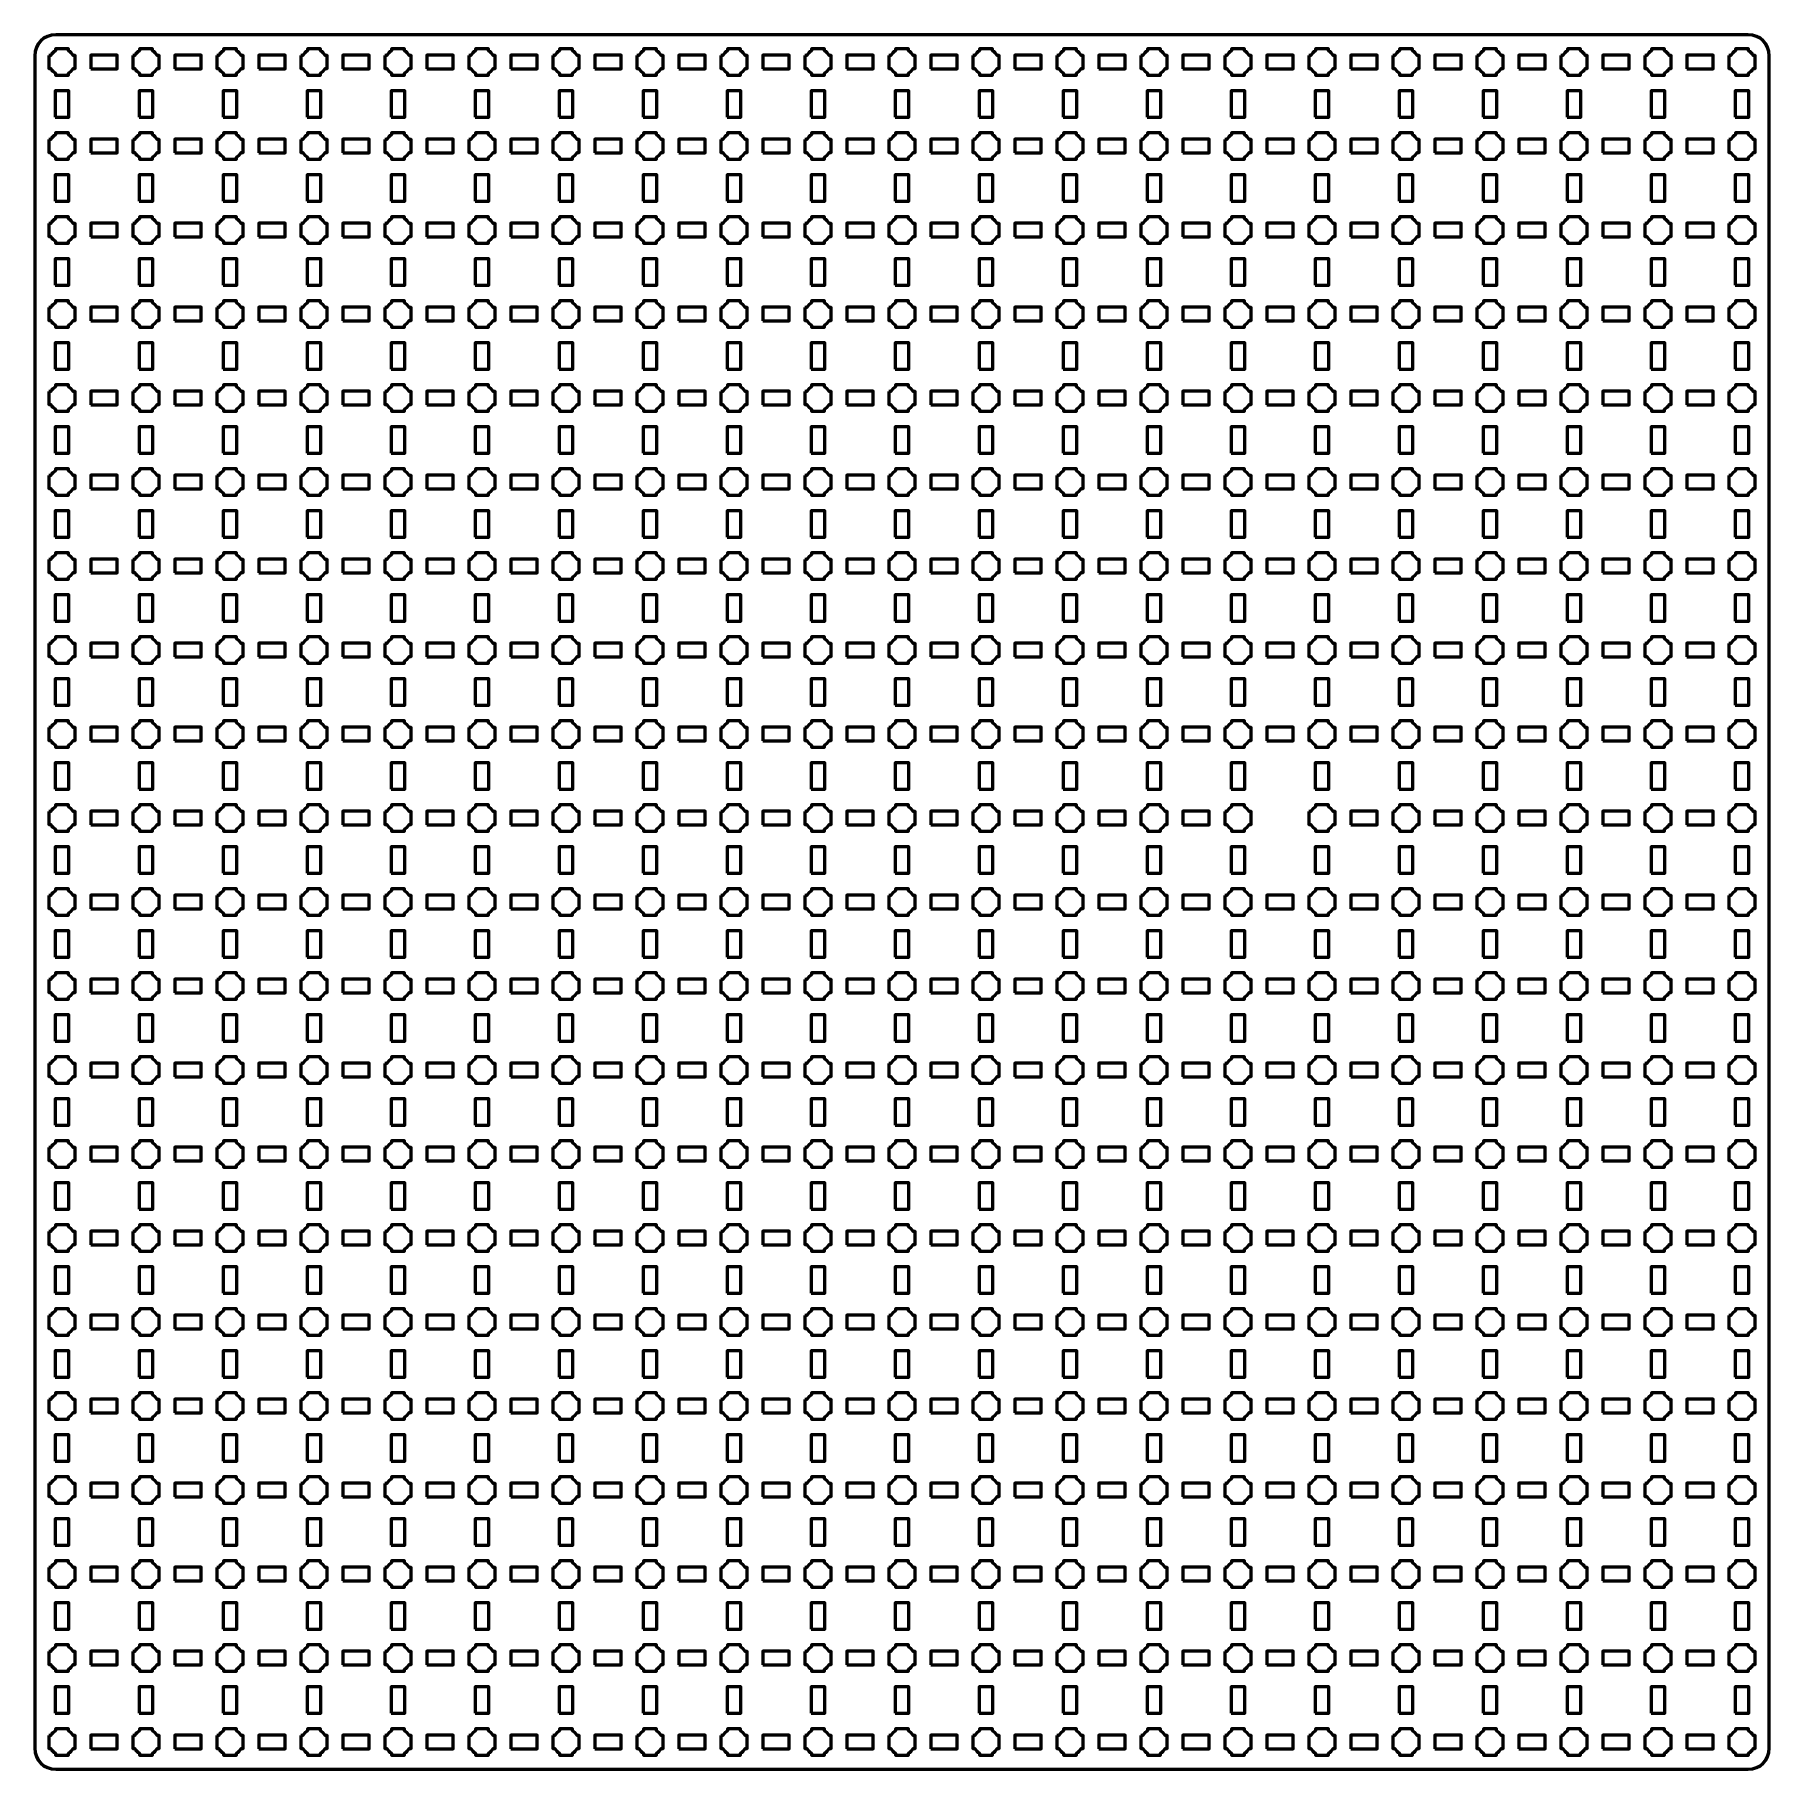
# Model space of a CAD drawing. Header units: centimetres. Extents: x -31.1 to 10.2, y -35.5 to 5.8.
import ezdxf

# ---------------------------------------------------------------- set-up
doc = ezdxf.new("R2010")
doc.units = ezdxf.units.CM
doc.header["$MEASUREMENT"] = 0
doc.layers.add('Layer 1', color=7, linetype='Continuous')

msp = doc.modelspace()

# ---------------------------------------------------------------- linework, layer by layer
at = {"layer": 'Layer 1', "color": 250, "lineweight": 53}
for points in [[(-29.81, 4.99), (-29.19, 4.99), (-29.19, 5.31), (-29.81, 5.31), (-29.81, 4.99)], [(-27.81, 4.99), (-27.19, 4.99), (-27.19, 5.31), (-27.81, 5.31), (-27.81, 4.99)], [(-25.81, 4.99), (-25.19, 4.99), (-25.19, 5.31), (-25.81, 5.31), (-25.81, 4.99)], [(-23.81, 4.99), (-23.19, 4.99), (-23.19, 5.31), (-23.81, 5.31), (-23.81, 4.99)], [(-21.81, 4.99), (-21.19, 4.99), (-21.19, 5.31), (-21.81, 5.31), (-21.81, 4.99)], [(-19.81, 4.99), (-19.19, 4.99), (-19.19, 5.31), (-19.81, 5.31), (-19.81, 4.99)], [(-17.81, 4.99), (-17.19, 4.99), (-17.19, 5.31), (-17.81, 5.31), (-17.81, 4.99)], [(-15.81, 4.99), (-15.19, 4.99), (-15.19, 5.31), (-15.81, 5.31), (-15.81, 4.99)], [(-13.81, 4.99), (-13.19, 4.99), (-13.19, 5.31), (-13.81, 5.31), (-13.81, 4.99)], [(-11.81, 4.99), (-11.19, 4.99), (-11.19, 5.31), (-11.81, 5.31), (-11.81, 4.99)], [(-9.81, 4.99), (-9.19, 4.99), (-9.19, 5.31), (-9.81, 5.31), (-9.81, 4.99)], [(-7.81, 4.99), (-7.19, 4.99), (-7.19, 5.31), (-7.81, 5.31), (-7.81, 4.99)], [(-5.81, 4.99), (-5.19, 4.99), (-5.19, 5.31), (-5.81, 5.31), (-5.81, 4.99)], [(-3.81, 4.99), (-3.19, 4.99), (-3.19, 5.31), (-3.81, 5.31), (-3.81, 4.99)], [(-1.81, 4.99), (-1.19, 4.99), (-1.19, 5.31), (-1.81, 5.31), (-1.81, 4.99)], [(0.19, 4.99), (0.81, 4.99), (0.81, 5.31), (0.19, 5.31), (0.19, 4.99)], [(2.19, 4.99), (2.81, 4.99), (2.81, 5.31), (2.19, 5.31), (2.19, 4.99)], [(4.19, 4.99), (4.81, 4.99), (4.81, 5.31), (4.19, 5.31), (4.19, 4.99)], [(6.19, 4.99), (6.81, 4.99), (6.81, 5.31), (6.19, 5.31), (6.19, 4.99)], [(8.19, 4.99), (8.81, 4.99), (8.81, 5.31), (8.19, 5.31), (8.19, 4.99)], [(-30.66, 3.84), (-30.34, 3.84), (-30.34, 4.46), (-30.66, 4.46), (-30.66, 3.84)], [(-28.66, 3.84), (-28.34, 3.84), (-28.34, 4.46), (-28.66, 4.46), (-28.66, 3.84)], [(-26.66, 3.84), (-26.34, 3.84), (-26.34, 4.46), (-26.66, 4.46), (-26.66, 3.84)], [(-24.66, 3.84), (-24.34, 3.84), (-24.34, 4.46), (-24.66, 4.46), (-24.66, 3.84)], [(-22.66, 3.84), (-22.34, 3.84), (-22.34, 4.46), (-22.66, 4.46), (-22.66, 3.84)], [(-20.66, 3.84), (-20.34, 3.84), (-20.34, 4.46), (-20.66, 4.46), (-20.66, 3.84)], [(-18.66, 3.84), (-18.34, 3.84), (-18.34, 4.46), (-18.66, 4.46), (-18.66, 3.84)], [(-16.66, 3.84), (-16.34, 3.84), (-16.34, 4.46), (-16.66, 4.46), (-16.66, 3.84)], [(-14.66, 3.84), (-14.34, 3.84), (-14.34, 4.46), (-14.66, 4.46), (-14.66, 3.84)], [(-12.66, 3.84), (-12.34, 3.84), (-12.34, 4.46), (-12.66, 4.46), (-12.66, 3.84)], [(-10.66, 3.84), (-10.34, 3.84), (-10.34, 4.46), (-10.66, 4.46), (-10.66, 3.84)], [(-8.66, 3.84), (-8.34, 3.84), (-8.34, 4.46), (-8.66, 4.46), (-8.66, 3.84)], [(-6.66, 3.84), (-6.34, 3.84), (-6.34, 4.46), (-6.66, 4.46), (-6.66, 3.84)], [(-4.66, 3.84), (-4.34, 3.84), (-4.34, 4.46), (-4.66, 4.46), (-4.66, 3.84)], [(-2.66, 3.84), (-2.34, 3.84), (-2.34, 4.46), (-2.66, 4.46), (-2.66, 3.84)], [(-0.66, 3.84), (-0.34, 3.84), (-0.34, 4.46), (-0.66, 4.46), (-0.66, 3.84)], [(1.34, 3.84), (1.66, 3.84), (1.66, 4.46), (1.34, 4.46), (1.34, 3.84)], [(3.34, 3.84), (3.66, 3.84), (3.66, 4.46), (3.34, 4.46), (3.34, 3.84)], [(5.34, 3.84), (5.66, 3.84), (5.66, 4.46), (5.34, 4.46), (5.34, 3.84)], [(7.34, 3.84), (7.66, 3.84), (7.66, 4.46), (7.34, 4.46), (7.34, 3.84)], [(9.34, 3.84), (9.66, 3.84), (9.66, 4.46), (9.34, 4.46), (9.34, 3.84)], [(-29.81, 2.99), (-29.19, 2.99), (-29.19, 3.31), (-29.81, 3.31), (-29.81, 2.99)], [(-27.81, 2.99), (-27.19, 2.99), (-27.19, 3.31), (-27.81, 3.31), (-27.81, 2.99)], [(-25.81, 2.99), (-25.19, 2.99), (-25.19, 3.31), (-25.81, 3.31), (-25.81, 2.99)], [(-23.81, 2.99), (-23.19, 2.99), (-23.19, 3.31), (-23.81, 3.31), (-23.81, 2.99)], [(-21.81, 2.99), (-21.19, 2.99), (-21.19, 3.31), (-21.81, 3.31), (-21.81, 2.99)], [(-19.81, 2.99), (-19.19, 2.99), (-19.19, 3.31), (-19.81, 3.31), (-19.81, 2.99)], [(-17.81, 2.99), (-17.19, 2.99), (-17.19, 3.31), (-17.81, 3.31), (-17.81, 2.99)], [(-15.81, 2.99), (-15.19, 2.99), (-15.19, 3.31), (-15.81, 3.31), (-15.81, 2.99)], [(-13.81, 2.99), (-13.19, 2.99), (-13.19, 3.31), (-13.81, 3.31), (-13.81, 2.99)], [(-11.81, 2.99), (-11.19, 2.99), (-11.19, 3.31), (-11.81, 3.31), (-11.81, 2.99)], [(-9.81, 2.99), (-9.19, 2.99), (-9.19, 3.31), (-9.81, 3.31), (-9.81, 2.99)], [(-7.81, 2.99), (-7.19, 2.99), (-7.19, 3.31), (-7.81, 3.31), (-7.81, 2.99)], [(-5.81, 2.99), (-5.19, 2.99), (-5.19, 3.31), (-5.81, 3.31), (-5.81, 2.99)], [(-3.81, 2.99), (-3.19, 2.99), (-3.19, 3.31), (-3.81, 3.31), (-3.81, 2.99)], [(-1.81, 2.99), (-1.19, 2.99), (-1.19, 3.31), (-1.81, 3.31), (-1.81, 2.99)], [(0.19, 2.99), (0.81, 2.99), (0.81, 3.31), (0.19, 3.31), (0.19, 2.99)], [(2.19, 2.99), (2.81, 2.99), (2.81, 3.31), (2.19, 3.31), (2.19, 2.99)], [(4.19, 2.99), (4.81, 2.99), (4.81, 3.31), (4.19, 3.31), (4.19, 2.99)], [(6.19, 2.99), (6.81, 2.99), (6.81, 3.31), (6.19, 3.31), (6.19, 2.99)], [(8.19, 2.99), (8.81, 2.99), (8.81, 3.31), (8.19, 3.31), (8.19, 2.99)], [(-30.66, 1.84), (-30.34, 1.84), (-30.34, 2.46), (-30.66, 2.46), (-30.66, 1.84)], [(-28.66, 1.84), (-28.34, 1.84), (-28.34, 2.46), (-28.66, 2.46), (-28.66, 1.84)], [(-26.66, 1.84), (-26.34, 1.84), (-26.34, 2.46), (-26.66, 2.46), (-26.66, 1.84)], [(-24.66, 1.84), (-24.34, 1.84), (-24.34, 2.46), (-24.66, 2.46), (-24.66, 1.84)], [(-22.66, 1.84), (-22.34, 1.84), (-22.34, 2.46), (-22.66, 2.46), (-22.66, 1.84)], [(-20.66, 1.84), (-20.34, 1.84), (-20.34, 2.46), (-20.66, 2.46), (-20.66, 1.84)], [(-18.66, 1.84), (-18.34, 1.84), (-18.34, 2.46), (-18.66, 2.46), (-18.66, 1.84)], [(-16.66, 1.84), (-16.34, 1.84), (-16.34, 2.46), (-16.66, 2.46), (-16.66, 1.84)], [(-14.66, 1.84), (-14.34, 1.84), (-14.34, 2.46), (-14.66, 2.46), (-14.66, 1.84)], [(-12.66, 1.84), (-12.34, 1.84), (-12.34, 2.46), (-12.66, 2.46), (-12.66, 1.84)], [(-10.66, 1.84), (-10.34, 1.84), (-10.34, 2.46), (-10.66, 2.46), (-10.66, 1.84)], [(-8.66, 1.84), (-8.34, 1.84), (-8.34, 2.46), (-8.66, 2.46), (-8.66, 1.84)], [(-6.66, 1.84), (-6.34, 1.84), (-6.34, 2.46), (-6.66, 2.46), (-6.66, 1.84)], [(-4.66, 1.84), (-4.34, 1.84), (-4.34, 2.46), (-4.66, 2.46), (-4.66, 1.84)], [(-2.66, 1.84), (-2.34, 1.84), (-2.34, 2.46), (-2.66, 2.46), (-2.66, 1.84)], [(-0.66, 1.84), (-0.34, 1.84), (-0.34, 2.46), (-0.66, 2.46), (-0.66, 1.84)], [(1.34, 1.84), (1.66, 1.84), (1.66, 2.46), (1.34, 2.46), (1.34, 1.84)], [(3.34, 1.84), (3.66, 1.84), (3.66, 2.46), (3.34, 2.46), (3.34, 1.84)], [(5.34, 1.84), (5.66, 1.84), (5.66, 2.46), (5.34, 2.46), (5.34, 1.84)], [(7.34, 1.84), (7.66, 1.84), (7.66, 2.46), (7.34, 2.46), (7.34, 1.84)], [(9.34, 1.84), (9.66, 1.84), (9.66, 2.46), (9.34, 2.46), (9.34, 1.84)], [(-29.81, 0.99), (-29.19, 0.99), (-29.19, 1.31), (-29.81, 1.31), (-29.81, 0.99)], [(-27.81, 0.99), (-27.19, 0.99), (-27.19, 1.31), (-27.81, 1.31), (-27.81, 0.99)], [(-25.81, 0.99), (-25.19, 0.99), (-25.19, 1.31), (-25.81, 1.31), (-25.81, 0.99)], [(-23.81, 0.99), (-23.19, 0.99), (-23.19, 1.31), (-23.81, 1.31), (-23.81, 0.99)], [(-21.81, 0.99), (-21.19, 0.99), (-21.19, 1.31), (-21.81, 1.31), (-21.81, 0.99)], [(-19.81, 0.99), (-19.19, 0.99), (-19.19, 1.31), (-19.81, 1.31), (-19.81, 0.99)], [(-17.81, 0.99), (-17.19, 0.99), (-17.19, 1.31), (-17.81, 1.31), (-17.81, 0.99)], [(-15.81, 0.99), (-15.19, 0.99), (-15.19, 1.31), (-15.81, 1.31), (-15.81, 0.99)], [(-13.81, 0.99), (-13.19, 0.99), (-13.19, 1.31), (-13.81, 1.31), (-13.81, 0.99)], [(-11.81, 0.99), (-11.19, 0.99), (-11.19, 1.31), (-11.81, 1.31), (-11.81, 0.99)], [(-9.81, 0.99), (-9.19, 0.99), (-9.19, 1.31), (-9.81, 1.31), (-9.81, 0.99)], [(-7.81, 0.99), (-7.19, 0.99), (-7.19, 1.31), (-7.81, 1.31), (-7.81, 0.99)], [(-5.81, 0.99), (-5.19, 0.99), (-5.19, 1.31), (-5.81, 1.31), (-5.81, 0.99)], [(-3.81, 0.99), (-3.19, 0.99), (-3.19, 1.31), (-3.81, 1.31), (-3.81, 0.99)], [(-1.81, 0.99), (-1.19, 0.99), (-1.19, 1.31), (-1.81, 1.31), (-1.81, 0.99)], [(0.19, 0.99), (0.81, 0.99), (0.81, 1.31), (0.19, 1.31), (0.19, 0.99)], [(2.19, 0.99), (2.81, 0.99), (2.81, 1.31), (2.19, 1.31), (2.19, 0.99)], [(4.19, 0.99), (4.81, 0.99), (4.81, 1.31), (4.19, 1.31), (4.19, 0.99)], [(6.19, 0.99), (6.81, 0.99), (6.81, 1.31), (6.19, 1.31), (6.19, 0.99)], [(8.19, 0.99), (8.81, 0.99), (8.81, 1.31), (8.19, 1.31), (8.19, 0.99)], [(-30.66, -0.16), (-30.34, -0.16), (-30.34, 0.46), (-30.66, 0.46), (-30.66, -0.16)], [(-28.66, -0.16), (-28.34, -0.16), (-28.34, 0.46), (-28.66, 0.46), (-28.66, -0.16)], [(-26.66, -0.16), (-26.34, -0.16), (-26.34, 0.46), (-26.66, 0.46), (-26.66, -0.16)], [(-24.66, -0.16), (-24.34, -0.16), (-24.34, 0.46), (-24.66, 0.46), (-24.66, -0.16)], [(-22.66, -0.16), (-22.34, -0.16), (-22.34, 0.46), (-22.66, 0.46), (-22.66, -0.16)], [(-20.66, -0.16), (-20.34, -0.16), (-20.34, 0.46), (-20.66, 0.46), (-20.66, -0.16)], [(-18.66, -0.16), (-18.34, -0.16), (-18.34, 0.46), (-18.66, 0.46), (-18.66, -0.16)], [(-16.66, -0.16), (-16.34, -0.16), (-16.34, 0.46), (-16.66, 0.46), (-16.66, -0.16)], [(-14.66, -0.16), (-14.34, -0.16), (-14.34, 0.46), (-14.66, 0.46), (-14.66, -0.16)], [(-12.66, -0.16), (-12.34, -0.16), (-12.34, 0.46), (-12.66, 0.46), (-12.66, -0.16)], [(-10.66, -0.16), (-10.34, -0.16), (-10.34, 0.46), (-10.66, 0.46), (-10.66, -0.16)], [(-8.66, -0.16), (-8.34, -0.16), (-8.34, 0.46), (-8.66, 0.46), (-8.66, -0.16)], [(-6.66, -0.16), (-6.34, -0.16), (-6.34, 0.46), (-6.66, 0.46), (-6.66, -0.16)], [(-4.66, -0.16), (-4.34, -0.16), (-4.34, 0.46), (-4.66, 0.46), (-4.66, -0.16)], [(-2.66, -0.16), (-2.34, -0.16), (-2.34, 0.46), (-2.66, 0.46), (-2.66, -0.16)], [(-0.66, -0.16), (-0.34, -0.16), (-0.34, 0.46), (-0.66, 0.46), (-0.66, -0.16)], [(1.34, -0.16), (1.66, -0.16), (1.66, 0.46), (1.34, 0.46), (1.34, -0.16)], [(3.34, -0.16), (3.66, -0.16), (3.66, 0.46), (3.34, 0.46), (3.34, -0.16)], [(5.34, -0.16), (5.66, -0.16), (5.66, 0.46), (5.34, 0.46), (5.34, -0.16)], [(7.34, -0.16), (7.66, -0.16), (7.66, 0.46), (7.34, 0.46), (7.34, -0.16)], [(9.34, -0.16), (9.66, -0.16), (9.66, 0.46), (9.34, 0.46), (9.34, -0.16)], [(-29.81, -1.01), (-29.19, -1.01), (-29.19, -0.69), (-29.81, -0.69), (-29.81, -1.01)], [(-27.81, -1.01), (-27.19, -1.01), (-27.19, -0.69), (-27.81, -0.69), (-27.81, -1.01)], [(-25.81, -1.01), (-25.19, -1.01), (-25.19, -0.69), (-25.81, -0.69), (-25.81, -1.01)], [(-23.81, -1.01), (-23.19, -1.01), (-23.19, -0.69), (-23.81, -0.69), (-23.81, -1.01)], [(-21.81, -1.01), (-21.19, -1.01), (-21.19, -0.69), (-21.81, -0.69), (-21.81, -1.01)], [(-19.81, -1.01), (-19.19, -1.01), (-19.19, -0.69), (-19.81, -0.69), (-19.81, -1.01)], [(-17.81, -1.01), (-17.19, -1.01), (-17.19, -0.69), (-17.81, -0.69), (-17.81, -1.01)], [(-15.81, -1.01), (-15.19, -1.01), (-15.19, -0.69), (-15.81, -0.69), (-15.81, -1.01)], [(-13.81, -1.01), (-13.19, -1.01), (-13.19, -0.69), (-13.81, -0.69), (-13.81, -1.01)], [(-11.81, -1.01), (-11.19, -1.01), (-11.19, -0.69), (-11.81, -0.69), (-11.81, -1.01)], [(-9.81, -1.01), (-9.19, -1.01), (-9.19, -0.69), (-9.81, -0.69), (-9.81, -1.01)], [(-7.81, -1.01), (-7.19, -1.01), (-7.19, -0.69), (-7.81, -0.69), (-7.81, -1.01)], [(-5.81, -1.01), (-5.19, -1.01), (-5.19, -0.69), (-5.81, -0.69), (-5.81, -1.01)], [(-3.81, -1.01), (-3.19, -1.01), (-3.19, -0.69), (-3.81, -0.69), (-3.81, -1.01)], [(-1.81, -1.01), (-1.19, -1.01), (-1.19, -0.69), (-1.81, -0.69), (-1.81, -1.01)], [(0.19, -1.01), (0.81, -1.01), (0.81, -0.69), (0.19, -0.69), (0.19, -1.01)], [(2.19, -1.01), (2.81, -1.01), (2.81, -0.69), (2.19, -0.69), (2.19, -1.01)], [(4.19, -1.01), (4.81, -1.01), (4.81, -0.69), (4.19, -0.69), (4.19, -1.01)], [(6.19, -1.01), (6.81, -1.01), (6.81, -0.69), (6.19, -0.69), (6.19, -1.01)], [(8.19, -1.01), (8.81, -1.01), (8.81, -0.69), (8.19, -0.69), (8.19, -1.01)], [(-30.66, -2.16), (-30.34, -2.16), (-30.34, -1.54), (-30.66, -1.54), (-30.66, -2.16)], [(-28.66, -2.16), (-28.34, -2.16), (-28.34, -1.54), (-28.66, -1.54), (-28.66, -2.16)], [(-26.66, -2.16), (-26.34, -2.16), (-26.34, -1.54), (-26.66, -1.54), (-26.66, -2.16)], [(-24.66, -2.16), (-24.34, -2.16), (-24.34, -1.54), (-24.66, -1.54), (-24.66, -2.16)], [(-22.66, -2.16), (-22.34, -2.16), (-22.34, -1.54), (-22.66, -1.54), (-22.66, -2.16)], [(-20.66, -2.16), (-20.34, -2.16), (-20.34, -1.54), (-20.66, -1.54), (-20.66, -2.16)], [(-18.66, -2.16), (-18.34, -2.16), (-18.34, -1.54), (-18.66, -1.54), (-18.66, -2.16)], [(-16.66, -2.16), (-16.34, -2.16), (-16.34, -1.54), (-16.66, -1.54), (-16.66, -2.16)], [(-14.66, -2.16), (-14.34, -2.16), (-14.34, -1.54), (-14.66, -1.54), (-14.66, -2.16)], [(-12.66, -2.16), (-12.34, -2.16), (-12.34, -1.54), (-12.66, -1.54), (-12.66, -2.16)], [(-10.66, -2.16), (-10.34, -2.16), (-10.34, -1.54), (-10.66, -1.54), (-10.66, -2.16)], [(-8.66, -2.16), (-8.34, -2.16), (-8.34, -1.54), (-8.66, -1.54), (-8.66, -2.16)], [(-6.66, -2.16), (-6.34, -2.16), (-6.34, -1.54), (-6.66, -1.54), (-6.66, -2.16)], [(-4.66, -2.16), (-4.34, -2.16), (-4.34, -1.54), (-4.66, -1.54), (-4.66, -2.16)], [(-2.66, -2.16), (-2.34, -2.16), (-2.34, -1.54), (-2.66, -1.54), (-2.66, -2.16)], [(-0.66, -2.16), (-0.34, -2.16), (-0.34, -1.54), (-0.66, -1.54), (-0.66, -2.16)], [(1.34, -2.16), (1.66, -2.16), (1.66, -1.54), (1.34, -1.54), (1.34, -2.16)], [(3.34, -2.16), (3.66, -2.16), (3.66, -1.54), (3.34, -1.54), (3.34, -2.16)], [(5.34, -2.16), (5.66, -2.16), (5.66, -1.54), (5.34, -1.54), (5.34, -2.16)], [(7.34, -2.16), (7.66, -2.16), (7.66, -1.54), (7.34, -1.54), (7.34, -2.16)], [(9.34, -2.16), (9.66, -2.16), (9.66, -1.54), (9.34, -1.54), (9.34, -2.16)], [(-29.81, -3.01), (-29.19, -3.01), (-29.19, -2.69), (-29.81, -2.69), (-29.81, -3.01)], [(-27.81, -3.01), (-27.19, -3.01), (-27.19, -2.69), (-27.81, -2.69), (-27.81, -3.01)], [(-25.81, -3.01), (-25.19, -3.01), (-25.19, -2.69), (-25.81, -2.69), (-25.81, -3.01)], [(-23.81, -3.01), (-23.19, -3.01), (-23.19, -2.69), (-23.81, -2.69), (-23.81, -3.01)], [(-21.81, -3.01), (-21.19, -3.01), (-21.19, -2.69), (-21.81, -2.69), (-21.81, -3.01)], [(-19.81, -3.01), (-19.19, -3.01), (-19.19, -2.69), (-19.81, -2.69), (-19.81, -3.01)], [(-17.81, -3.01), (-17.19, -3.01), (-17.19, -2.69), (-17.81, -2.69), (-17.81, -3.01)], [(-15.81, -3.01), (-15.19, -3.01), (-15.19, -2.69), (-15.81, -2.69), (-15.81, -3.01)], [(-13.81, -3.01), (-13.19, -3.01), (-13.19, -2.69), (-13.81, -2.69), (-13.81, -3.01)], [(-11.81, -3.01), (-11.19, -3.01), (-11.19, -2.69), (-11.81, -2.69), (-11.81, -3.01)], [(-9.81, -3.01), (-9.19, -3.01), (-9.19, -2.69), (-9.81, -2.69), (-9.81, -3.01)], [(-7.81, -3.01), (-7.19, -3.01), (-7.19, -2.69), (-7.81, -2.69), (-7.81, -3.01)], [(-5.81, -3.01), (-5.19, -3.01), (-5.19, -2.69), (-5.81, -2.69), (-5.81, -3.01)], [(-3.81, -3.01), (-3.19, -3.01), (-3.19, -2.69), (-3.81, -2.69), (-3.81, -3.01)], [(-1.81, -3.01), (-1.19, -3.01), (-1.19, -2.69), (-1.81, -2.69), (-1.81, -3.01)], [(0.19, -3.01), (0.81, -3.01), (0.81, -2.69), (0.19, -2.69), (0.19, -3.01)], [(2.19, -3.01), (2.81, -3.01), (2.81, -2.69), (2.19, -2.69), (2.19, -3.01)], [(4.19, -3.01), (4.81, -3.01), (4.81, -2.69), (4.19, -2.69), (4.19, -3.01)], [(6.19, -3.01), (6.81, -3.01), (6.81, -2.69), (6.19, -2.69), (6.19, -3.01)], [(8.19, -3.01), (8.81, -3.01), (8.81, -2.69), (8.19, -2.69), (8.19, -3.01)], [(-30.66, -4.16), (-30.34, -4.16), (-30.34, -3.54), (-30.66, -3.54), (-30.66, -4.16)], [(-28.66, -4.16), (-28.34, -4.16), (-28.34, -3.54), (-28.66, -3.54), (-28.66, -4.16)], [(-26.66, -4.16), (-26.34, -4.16), (-26.34, -3.54), (-26.66, -3.54), (-26.66, -4.16)], [(-24.66, -4.16), (-24.34, -4.16), (-24.34, -3.54), (-24.66, -3.54), (-24.66, -4.16)], [(-22.66, -4.16), (-22.34, -4.16), (-22.34, -3.54), (-22.66, -3.54), (-22.66, -4.16)], [(-20.66, -4.16), (-20.34, -4.16), (-20.34, -3.54), (-20.66, -3.54), (-20.66, -4.16)], [(-18.66, -4.16), (-18.34, -4.16), (-18.34, -3.54), (-18.66, -3.54), (-18.66, -4.16)], [(-16.66, -4.16), (-16.34, -4.16), (-16.34, -3.54), (-16.66, -3.54), (-16.66, -4.16)], [(-14.66, -4.16), (-14.34, -4.16), (-14.34, -3.54), (-14.66, -3.54), (-14.66, -4.16)], [(-12.66, -4.16), (-12.34, -4.16), (-12.34, -3.54), (-12.66, -3.54), (-12.66, -4.16)], [(-10.66, -4.16), (-10.34, -4.16), (-10.34, -3.54), (-10.66, -3.54), (-10.66, -4.16)], [(-8.66, -4.16), (-8.34, -4.16), (-8.34, -3.54), (-8.66, -3.54), (-8.66, -4.16)], [(-6.66, -4.16), (-6.34, -4.16), (-6.34, -3.54), (-6.66, -3.54), (-6.66, -4.16)], [(-4.66, -4.16), (-4.34, -4.16), (-4.34, -3.54), (-4.66, -3.54), (-4.66, -4.16)], [(-2.66, -4.16), (-2.34, -4.16), (-2.34, -3.54), (-2.66, -3.54), (-2.66, -4.16)], [(-0.66, -4.16), (-0.34, -4.16), (-0.34, -3.54), (-0.66, -3.54), (-0.66, -4.16)], [(1.34, -4.16), (1.66, -4.16), (1.66, -3.54), (1.34, -3.54), (1.34, -4.16)], [(3.34, -4.16), (3.66, -4.16), (3.66, -3.54), (3.34, -3.54), (3.34, -4.16)], [(5.34, -4.16), (5.66, -4.16), (5.66, -3.54), (5.34, -3.54), (5.34, -4.16)], [(7.34, -4.16), (7.66, -4.16), (7.66, -3.54), (7.34, -3.54), (7.34, -4.16)], [(9.34, -4.16), (9.66, -4.16), (9.66, -3.54), (9.34, -3.54), (9.34, -4.16)], [(-29.81, -5.01), (-29.19, -5.01), (-29.19, -4.69), (-29.81, -4.69), (-29.81, -5.01)], [(-27.81, -5.01), (-27.19, -5.01), (-27.19, -4.69), (-27.81, -4.69), (-27.81, -5.01)], [(-25.81, -5.01), (-25.19, -5.01), (-25.19, -4.69), (-25.81, -4.69), (-25.81, -5.01)], [(-23.81, -5.01), (-23.19, -5.01), (-23.19, -4.69), (-23.81, -4.69), (-23.81, -5.01)], [(-21.81, -5.01), (-21.19, -5.01), (-21.19, -4.69), (-21.81, -4.69), (-21.81, -5.01)], [(-19.81, -5.01), (-19.19, -5.01), (-19.19, -4.69), (-19.81, -4.69), (-19.81, -5.01)], [(-17.81, -5.01), (-17.19, -5.01), (-17.19, -4.69), (-17.81, -4.69), (-17.81, -5.01)], [(-15.81, -5.01), (-15.19, -5.01), (-15.19, -4.69), (-15.81, -4.69), (-15.81, -5.01)], [(-13.81, -5.01), (-13.19, -5.01), (-13.19, -4.69), (-13.81, -4.69), (-13.81, -5.01)], [(-11.81, -5.01), (-11.19, -5.01), (-11.19, -4.69), (-11.81, -4.69), (-11.81, -5.01)], [(-9.81, -5.01), (-9.19, -5.01), (-9.19, -4.69), (-9.81, -4.69), (-9.81, -5.01)], [(-7.81, -5.01), (-7.19, -5.01), (-7.19, -4.69), (-7.81, -4.69), (-7.81, -5.01)], [(-5.81, -5.01), (-5.19, -5.01), (-5.19, -4.69), (-5.81, -4.69), (-5.81, -5.01)], [(-3.81, -5.01), (-3.19, -5.01), (-3.19, -4.69), (-3.81, -4.69), (-3.81, -5.01)], [(-1.81, -5.01), (-1.19, -5.01), (-1.19, -4.69), (-1.81, -4.69), (-1.81, -5.01)], [(0.19, -5.01), (0.81, -5.01), (0.81, -4.69), (0.19, -4.69), (0.19, -5.01)], [(2.19, -5.01), (2.81, -5.01), (2.81, -4.69), (2.19, -4.69), (2.19, -5.01)], [(4.19, -5.01), (4.81, -5.01), (4.81, -4.69), (4.19, -4.69), (4.19, -5.01)], [(6.19, -5.01), (6.81, -5.01), (6.81, -4.69), (6.19, -4.69), (6.19, -5.01)], [(8.19, -5.01), (8.81, -5.01), (8.81, -4.69), (8.19, -4.69), (8.19, -5.01)], [(-30.66, -6.16), (-30.34, -6.16), (-30.34, -5.54), (-30.66, -5.54), (-30.66, -6.16)], [(-28.66, -6.16), (-28.34, -6.16), (-28.34, -5.54), (-28.66, -5.54), (-28.66, -6.16)], [(-26.66, -6.16), (-26.34, -6.16), (-26.34, -5.54), (-26.66, -5.54), (-26.66, -6.16)], [(-24.66, -6.16), (-24.34, -6.16), (-24.34, -5.54), (-24.66, -5.54), (-24.66, -6.16)], [(-22.66, -6.16), (-22.34, -6.16), (-22.34, -5.54), (-22.66, -5.54), (-22.66, -6.16)], [(-20.66, -6.16), (-20.34, -6.16), (-20.34, -5.54), (-20.66, -5.54), (-20.66, -6.16)], [(-18.66, -6.16), (-18.34, -6.16), (-18.34, -5.54), (-18.66, -5.54), (-18.66, -6.16)], [(-16.66, -6.16), (-16.34, -6.16), (-16.34, -5.54), (-16.66, -5.54), (-16.66, -6.16)], [(-14.66, -6.16), (-14.34, -6.16), (-14.34, -5.54), (-14.66, -5.54), (-14.66, -6.16)], [(-12.66, -6.16), (-12.34, -6.16), (-12.34, -5.54), (-12.66, -5.54), (-12.66, -6.16)], [(-10.66, -6.16), (-10.34, -6.16), (-10.34, -5.54), (-10.66, -5.54), (-10.66, -6.16)], [(-8.66, -6.16), (-8.34, -6.16), (-8.34, -5.54), (-8.66, -5.54), (-8.66, -6.16)], [(-6.66, -6.16), (-6.34, -6.16), (-6.34, -5.54), (-6.66, -5.54), (-6.66, -6.16)], [(-4.66, -6.16), (-4.34, -6.16), (-4.34, -5.54), (-4.66, -5.54), (-4.66, -6.16)], [(-2.66, -6.16), (-2.34, -6.16), (-2.34, -5.54), (-2.66, -5.54), (-2.66, -6.16)], [(-0.66, -6.16), (-0.34, -6.16), (-0.34, -5.54), (-0.66, -5.54), (-0.66, -6.16)], [(1.34, -6.16), (1.66, -6.16), (1.66, -5.54), (1.34, -5.54), (1.34, -6.16)], [(3.34, -6.16), (3.66, -6.16), (3.66, -5.54), (3.34, -5.54), (3.34, -6.16)], [(5.34, -6.16), (5.66, -6.16), (5.66, -5.54), (5.34, -5.54), (5.34, -6.16)], [(7.34, -6.16), (7.66, -6.16), (7.66, -5.54), (7.34, -5.54), (7.34, -6.16)], [(9.34, -6.16), (9.66, -6.16), (9.66, -5.54), (9.34, -5.54), (9.34, -6.16)], [(-29.81, -7.01), (-29.19, -7.01), (-29.19, -6.69), (-29.81, -6.69), (-29.81, -7.01)], [(-27.81, -7.01), (-27.19, -7.01), (-27.19, -6.69), (-27.81, -6.69), (-27.81, -7.01)], [(-25.81, -7.01), (-25.19, -7.01), (-25.19, -6.69), (-25.81, -6.69), (-25.81, -7.01)], [(-23.81, -7.01), (-23.19, -7.01), (-23.19, -6.69), (-23.81, -6.69), (-23.81, -7.01)], [(-21.81, -7.01), (-21.19, -7.01), (-21.19, -6.69), (-21.81, -6.69), (-21.81, -7.01)], [(-19.81, -7.01), (-19.19, -7.01), (-19.19, -6.69), (-19.81, -6.69), (-19.81, -7.01)], [(-17.81, -7.01), (-17.19, -7.01), (-17.19, -6.69), (-17.81, -6.69), (-17.81, -7.01)], [(-15.81, -7.01), (-15.19, -7.01), (-15.19, -6.69), (-15.81, -6.69), (-15.81, -7.01)], [(-13.81, -7.01), (-13.19, -7.01), (-13.19, -6.69), (-13.81, -6.69), (-13.81, -7.01)], [(-11.81, -7.01), (-11.19, -7.01), (-11.19, -6.69), (-11.81, -6.69), (-11.81, -7.01)], [(-9.81, -7.01), (-9.19, -7.01), (-9.19, -6.69), (-9.81, -6.69), (-9.81, -7.01)], [(-7.81, -7.01), (-7.19, -7.01), (-7.19, -6.69), (-7.81, -6.69), (-7.81, -7.01)], [(-5.81, -7.01), (-5.19, -7.01), (-5.19, -6.69), (-5.81, -6.69), (-5.81, -7.01)], [(-3.81, -7.01), (-3.19, -7.01), (-3.19, -6.69), (-3.81, -6.69), (-3.81, -7.01)], [(-1.81, -7.01), (-1.19, -7.01), (-1.19, -6.69), (-1.81, -6.69), (-1.81, -7.01)], [(0.19, -7.01), (0.81, -7.01), (0.81, -6.69), (0.19, -6.69), (0.19, -7.01)], [(2.19, -7.01), (2.81, -7.01), (2.81, -6.69), (2.19, -6.69), (2.19, -7.01)], [(4.19, -7.01), (4.81, -7.01), (4.81, -6.69), (4.19, -6.69), (4.19, -7.01)], [(6.19, -7.01), (6.81, -7.01), (6.81, -6.69), (6.19, -6.69), (6.19, -7.01)], [(8.19, -7.01), (8.81, -7.01), (8.81, -6.69), (8.19, -6.69), (8.19, -7.01)], [(-30.66, -8.16), (-30.34, -8.16), (-30.34, -7.54), (-30.66, -7.54), (-30.66, -8.16)], [(-28.66, -8.16), (-28.34, -8.16), (-28.34, -7.54), (-28.66, -7.54), (-28.66, -8.16)], [(-26.66, -8.16), (-26.34, -8.16), (-26.34, -7.54), (-26.66, -7.54), (-26.66, -8.16)], [(-24.66, -8.16), (-24.34, -8.16), (-24.34, -7.54), (-24.66, -7.54), (-24.66, -8.16)], [(-22.66, -8.16), (-22.34, -8.16), (-22.34, -7.54), (-22.66, -7.54), (-22.66, -8.16)], [(-20.66, -8.16), (-20.34, -8.16), (-20.34, -7.54), (-20.66, -7.54), (-20.66, -8.16)], [(-18.66, -8.16), (-18.34, -8.16), (-18.34, -7.54), (-18.66, -7.54), (-18.66, -8.16)], [(-16.66, -8.16), (-16.34, -8.16), (-16.34, -7.54), (-16.66, -7.54), (-16.66, -8.16)], [(-14.66, -8.16), (-14.34, -8.16), (-14.34, -7.54), (-14.66, -7.54), (-14.66, -8.16)], [(-12.66, -8.16), (-12.34, -8.16), (-12.34, -7.54), (-12.66, -7.54), (-12.66, -8.16)], [(-10.66, -8.16), (-10.34, -8.16), (-10.34, -7.54), (-10.66, -7.54), (-10.66, -8.16)], [(-8.66, -8.16), (-8.34, -8.16), (-8.34, -7.54), (-8.66, -7.54), (-8.66, -8.16)], [(-6.66, -8.16), (-6.34, -8.16), (-6.34, -7.54), (-6.66, -7.54), (-6.66, -8.16)], [(-4.66, -8.16), (-4.34, -8.16), (-4.34, -7.54), (-4.66, -7.54), (-4.66, -8.16)], [(-2.66, -8.16), (-2.34, -8.16), (-2.34, -7.54), (-2.66, -7.54), (-2.66, -8.16)], [(-0.66, -8.16), (-0.34, -8.16), (-0.34, -7.54), (-0.66, -7.54), (-0.66, -8.16)], [(1.34, -8.16), (1.66, -8.16), (1.66, -7.54), (1.34, -7.54), (1.34, -8.16)], [(3.34, -8.16), (3.66, -8.16), (3.66, -7.54), (3.34, -7.54), (3.34, -8.16)], [(5.34, -8.16), (5.66, -8.16), (5.66, -7.54), (5.34, -7.54), (5.34, -8.16)], [(7.34, -8.16), (7.66, -8.16), (7.66, -7.54), (7.34, -7.54), (7.34, -8.16)], [(9.34, -8.16), (9.66, -8.16), (9.66, -7.54), (9.34, -7.54), (9.34, -8.16)], [(-29.81, -9.01), (-29.19, -9.01), (-29.19, -8.69), (-29.81, -8.69), (-29.81, -9.01)], [(-27.81, -9.01), (-27.19, -9.01), (-27.19, -8.69), (-27.81, -8.69), (-27.81, -9.01)], [(-25.81, -9.01), (-25.19, -9.01), (-25.19, -8.69), (-25.81, -8.69), (-25.81, -9.01)], [(-23.81, -9.01), (-23.19, -9.01), (-23.19, -8.69), (-23.81, -8.69), (-23.81, -9.01)], [(-21.81, -9.01), (-21.19, -9.01), (-21.19, -8.69), (-21.81, -8.69), (-21.81, -9.01)], [(-19.81, -9.01), (-19.19, -9.01), (-19.19, -8.69), (-19.81, -8.69), (-19.81, -9.01)], [(-17.81, -9.01), (-17.19, -9.01), (-17.19, -8.69), (-17.81, -8.69), (-17.81, -9.01)], [(-15.81, -9.01), (-15.19, -9.01), (-15.19, -8.69), (-15.81, -8.69), (-15.81, -9.01)], [(-13.81, -9.01), (-13.19, -9.01), (-13.19, -8.69), (-13.81, -8.69), (-13.81, -9.01)], [(-11.81, -9.01), (-11.19, -9.01), (-11.19, -8.69), (-11.81, -8.69), (-11.81, -9.01)], [(-9.81, -9.01), (-9.19, -9.01), (-9.19, -8.69), (-9.81, -8.69), (-9.81, -9.01)], [(-7.81, -9.01), (-7.19, -9.01), (-7.19, -8.69), (-7.81, -8.69), (-7.81, -9.01)], [(-5.81, -9.01), (-5.19, -9.01), (-5.19, -8.69), (-5.81, -8.69), (-5.81, -9.01)], [(-3.81, -9.01), (-3.19, -9.01), (-3.19, -8.69), (-3.81, -8.69), (-3.81, -9.01)], [(-1.81, -9.01), (-1.19, -9.01), (-1.19, -8.69), (-1.81, -8.69), (-1.81, -9.01)], [(0.19, -9.01), (0.81, -9.01), (0.81, -8.69), (0.19, -8.69), (0.19, -9.01)], [(2.19, -9.01), (2.81, -9.01), (2.81, -8.69), (2.19, -8.69), (2.19, -9.01)], [(4.19, -9.01), (4.81, -9.01), (4.81, -8.69), (4.19, -8.69), (4.19, -9.01)], [(6.19, -9.01), (6.81, -9.01), (6.81, -8.69), (6.19, -8.69), (6.19, -9.01)], [(8.19, -9.01), (8.81, -9.01), (8.81, -8.69), (8.19, -8.69), (8.19, -9.01)], [(-30.66, -10.16), (-30.34, -10.16), (-30.34, -9.54), (-30.66, -9.54), (-30.66, -10.16)], [(-28.66, -10.16), (-28.34, -10.16), (-28.34, -9.54), (-28.66, -9.54), (-28.66, -10.16)], [(-26.66, -10.16), (-26.34, -10.16), (-26.34, -9.54), (-26.66, -9.54), (-26.66, -10.16)], [(-24.66, -10.16), (-24.34, -10.16), (-24.34, -9.54), (-24.66, -9.54), (-24.66, -10.16)], [(-22.66, -10.16), (-22.34, -10.16), (-22.34, -9.54), (-22.66, -9.54), (-22.66, -10.16)], [(-20.66, -10.16), (-20.34, -10.16), (-20.34, -9.54), (-20.66, -9.54), (-20.66, -10.16)], [(-18.66, -10.16), (-18.34, -10.16), (-18.34, -9.54), (-18.66, -9.54), (-18.66, -10.16)], [(-16.66, -10.16), (-16.34, -10.16), (-16.34, -9.54), (-16.66, -9.54), (-16.66, -10.16)], [(-14.66, -10.16), (-14.34, -10.16), (-14.34, -9.54), (-14.66, -9.54), (-14.66, -10.16)], [(-12.66, -10.16), (-12.34, -10.16), (-12.34, -9.54), (-12.66, -9.54), (-12.66, -10.16)], [(-10.66, -10.16), (-10.34, -10.16), (-10.34, -9.54), (-10.66, -9.54), (-10.66, -10.16)], [(-8.66, -10.16), (-8.34, -10.16), (-8.34, -9.54), (-8.66, -9.54), (-8.66, -10.16)], [(-6.66, -10.16), (-6.34, -10.16), (-6.34, -9.54), (-6.66, -9.54), (-6.66, -10.16)], [(-4.66, -10.16), (-4.34, -10.16), (-4.34, -9.54), (-4.66, -9.54), (-4.66, -10.16)], [(-2.66, -10.16), (-2.34, -10.16), (-2.34, -9.54), (-2.66, -9.54), (-2.66, -10.16)], [(-0.66, -10.16), (-0.34, -10.16), (-0.34, -9.54), (-0.66, -9.54), (-0.66, -10.16)], [(1.34, -10.16), (1.66, -10.16), (1.66, -9.54), (1.34, -9.54), (1.34, -10.16)], [(3.34, -10.16), (3.66, -10.16), (3.66, -9.54), (3.34, -9.54), (3.34, -10.16)], [(5.34, -10.16), (5.66, -10.16), (5.66, -9.54), (5.34, -9.54), (5.34, -10.16)], [(7.34, -10.16), (7.66, -10.16), (7.66, -9.54), (7.34, -9.54), (7.34, -10.16)], [(9.34, -10.16), (9.66, -10.16), (9.66, -9.54), (9.34, -9.54), (9.34, -10.16)], [(-29.81, -11.01), (-29.19, -11.01), (-29.19, -10.69), (-29.81, -10.69), (-29.81, -11.01)], [(-27.81, -11.01), (-27.19, -11.01), (-27.19, -10.69), (-27.81, -10.69), (-27.81, -11.01)], [(-25.81, -11.01), (-25.19, -11.01), (-25.19, -10.69), (-25.81, -10.69), (-25.81, -11.01)], [(-23.81, -11.01), (-23.19, -11.01), (-23.19, -10.69), (-23.81, -10.69), (-23.81, -11.01)], [(-21.81, -11.01), (-21.19, -11.01), (-21.19, -10.69), (-21.81, -10.69), (-21.81, -11.01)], [(-19.81, -11.01), (-19.19, -11.01), (-19.19, -10.69), (-19.81, -10.69), (-19.81, -11.01)], [(-17.81, -11.01), (-17.19, -11.01), (-17.19, -10.69), (-17.81, -10.69), (-17.81, -11.01)], [(-15.81, -11.01), (-15.19, -11.01), (-15.19, -10.69), (-15.81, -10.69), (-15.81, -11.01)], [(-13.81, -11.01), (-13.19, -11.01), (-13.19, -10.69), (-13.81, -10.69), (-13.81, -11.01)], [(-11.81, -11.01), (-11.19, -11.01), (-11.19, -10.69), (-11.81, -10.69), (-11.81, -11.01)], [(-9.81, -11.01), (-9.19, -11.01), (-9.19, -10.69), (-9.81, -10.69), (-9.81, -11.01)], [(-7.81, -11.01), (-7.19, -11.01), (-7.19, -10.69), (-7.81, -10.69), (-7.81, -11.01)], [(-5.81, -11.01), (-5.19, -11.01), (-5.19, -10.69), (-5.81, -10.69), (-5.81, -11.01)], [(-3.81, -11.01), (-3.19, -11.01), (-3.19, -10.69), (-3.81, -10.69), (-3.81, -11.01)], [(-1.81, -11.01), (-1.19, -11.01), (-1.19, -10.69), (-1.81, -10.69), (-1.81, -11.01)], [(0.19, -11.01), (0.81, -11.01), (0.81, -10.69), (0.19, -10.69), (0.19, -11.01)], [(2.19, -11.01), (2.81, -11.01), (2.81, -10.69), (2.19, -10.69), (2.19, -11.01)], [(4.19, -11.01), (4.81, -11.01), (4.81, -10.69), (4.19, -10.69), (4.19, -11.01)], [(6.19, -11.01), (6.81, -11.01), (6.81, -10.69), (6.19, -10.69), (6.19, -11.01)], [(8.19, -11.01), (8.81, -11.01), (8.81, -10.69), (8.19, -10.69), (8.19, -11.01)], [(-30.66, -12.16), (-30.34, -12.16), (-30.34, -11.54), (-30.66, -11.54), (-30.66, -12.16)], [(-28.66, -12.16), (-28.34, -12.16), (-28.34, -11.54), (-28.66, -11.54), (-28.66, -12.16)], [(-26.66, -12.16), (-26.34, -12.16), (-26.34, -11.54), (-26.66, -11.54), (-26.66, -12.16)], [(-24.66, -12.16), (-24.34, -12.16), (-24.34, -11.54), (-24.66, -11.54), (-24.66, -12.16)], [(-22.66, -12.16), (-22.34, -12.16), (-22.34, -11.54), (-22.66, -11.54), (-22.66, -12.16)], [(-20.66, -12.16), (-20.34, -12.16), (-20.34, -11.54), (-20.66, -11.54), (-20.66, -12.16)], [(-18.66, -12.16), (-18.34, -12.16), (-18.34, -11.54), (-18.66, -11.54), (-18.66, -12.16)], [(-16.66, -12.16), (-16.34, -12.16), (-16.34, -11.54), (-16.66, -11.54), (-16.66, -12.16)], [(-14.66, -12.16), (-14.34, -12.16), (-14.34, -11.54), (-14.66, -11.54), (-14.66, -12.16)], [(-12.66, -12.16), (-12.34, -12.16), (-12.34, -11.54), (-12.66, -11.54), (-12.66, -12.16)], [(-10.66, -12.16), (-10.34, -12.16), (-10.34, -11.54), (-10.66, -11.54), (-10.66, -12.16)], [(-8.66, -12.16), (-8.34, -12.16), (-8.34, -11.54), (-8.66, -11.54), (-8.66, -12.16)], [(-6.66, -12.16), (-6.34, -12.16), (-6.34, -11.54), (-6.66, -11.54), (-6.66, -12.16)], [(-4.66, -12.16), (-4.34, -12.16), (-4.34, -11.54), (-4.66, -11.54), (-4.66, -12.16)], [(-2.66, -12.16), (-2.34, -12.16), (-2.34, -11.54), (-2.66, -11.54), (-2.66, -12.16)], [(-0.66, -12.16), (-0.34, -12.16), (-0.34, -11.54), (-0.66, -11.54), (-0.66, -12.16)], [(1.34, -12.16), (1.66, -12.16), (1.66, -11.54), (1.34, -11.54), (1.34, -12.16)], [(3.34, -12.16), (3.66, -12.16), (3.66, -11.54), (3.34, -11.54), (3.34, -12.16)], [(5.34, -12.16), (5.66, -12.16), (5.66, -11.54), (5.34, -11.54), (5.34, -12.16)], [(7.34, -12.16), (7.66, -12.16), (7.66, -11.54), (7.34, -11.54), (7.34, -12.16)], [(9.34, -12.16), (9.66, -12.16), (9.66, -11.54), (9.34, -11.54), (9.34, -12.16)], [(-29.81, -13.01), (-29.19, -13.01), (-29.19, -12.69), (-29.81, -12.69), (-29.81, -13.01)], [(-27.81, -13.01), (-27.19, -13.01), (-27.19, -12.69), (-27.81, -12.69), (-27.81, -13.01)], [(-25.81, -13.01), (-25.19, -13.01), (-25.19, -12.69), (-25.81, -12.69), (-25.81, -13.01)], [(-23.81, -13.01), (-23.19, -13.01), (-23.19, -12.69), (-23.81, -12.69), (-23.81, -13.01)], [(-21.81, -13.01), (-21.19, -13.01), (-21.19, -12.69), (-21.81, -12.69), (-21.81, -13.01)], [(-19.81, -13.01), (-19.19, -13.01), (-19.19, -12.69), (-19.81, -12.69), (-19.81, -13.01)], [(-17.81, -13.01), (-17.19, -13.01), (-17.19, -12.69), (-17.81, -12.69), (-17.81, -13.01)], [(-15.81, -13.01), (-15.19, -13.01), (-15.19, -12.69), (-15.81, -12.69), (-15.81, -13.01)], [(-13.81, -13.01), (-13.19, -13.01), (-13.19, -12.69), (-13.81, -12.69), (-13.81, -13.01)], [(-11.81, -13.01), (-11.19, -13.01), (-11.19, -12.69), (-11.81, -12.69), (-11.81, -13.01)], [(-9.81, -13.01), (-9.19, -13.01), (-9.19, -12.69), (-9.81, -12.69), (-9.81, -13.01)], [(-7.81, -13.01), (-7.19, -13.01), (-7.19, -12.69), (-7.81, -12.69), (-7.81, -13.01)], [(-5.81, -13.01), (-5.19, -13.01), (-5.19, -12.69), (-5.81, -12.69), (-5.81, -13.01)], [(-3.81, -13.01), (-3.19, -13.01), (-3.19, -12.69), (-3.81, -12.69), (-3.81, -13.01)], [(0.19, -13.01), (0.81, -13.01), (0.81, -12.69), (0.19, -12.69), (0.19, -13.01)], [(2.19, -13.01), (2.81, -13.01), (2.81, -12.69), (2.19, -12.69), (2.19, -13.01)], [(4.19, -13.01), (4.81, -13.01), (4.81, -12.69), (4.19, -12.69), (4.19, -13.01)], [(6.19, -13.01), (6.81, -13.01), (6.81, -12.69), (6.19, -12.69), (6.19, -13.01)], [(8.19, -13.01), (8.81, -13.01), (8.81, -12.69), (8.19, -12.69), (8.19, -13.01)], [(-30.66, -14.16), (-30.34, -14.16), (-30.34, -13.54), (-30.66, -13.54), (-30.66, -14.16)], [(-28.66, -14.16), (-28.34, -14.16), (-28.34, -13.54), (-28.66, -13.54), (-28.66, -14.16)], [(-26.66, -14.16), (-26.34, -14.16), (-26.34, -13.54), (-26.66, -13.54), (-26.66, -14.16)], [(-24.66, -14.16), (-24.34, -14.16), (-24.34, -13.54), (-24.66, -13.54), (-24.66, -14.16)], [(-22.66, -14.16), (-22.34, -14.16), (-22.34, -13.54), (-22.66, -13.54), (-22.66, -14.16)], [(-20.66, -14.16), (-20.34, -14.16), (-20.34, -13.54), (-20.66, -13.54), (-20.66, -14.16)], [(-18.66, -14.16), (-18.34, -14.16), (-18.34, -13.54), (-18.66, -13.54), (-18.66, -14.16)], [(-16.66, -14.16), (-16.34, -14.16), (-16.34, -13.54), (-16.66, -13.54), (-16.66, -14.16)], [(-14.66, -14.16), (-14.34, -14.16), (-14.34, -13.54), (-14.66, -13.54), (-14.66, -14.16)], [(-12.66, -14.16), (-12.34, -14.16), (-12.34, -13.54), (-12.66, -13.54), (-12.66, -14.16)], [(-10.66, -14.16), (-10.34, -14.16), (-10.34, -13.54), (-10.66, -13.54), (-10.66, -14.16)], [(-8.66, -14.16), (-8.34, -14.16), (-8.34, -13.54), (-8.66, -13.54), (-8.66, -14.16)], [(-6.66, -14.16), (-6.34, -14.16), (-6.34, -13.54), (-6.66, -13.54), (-6.66, -14.16)], [(-4.66, -14.16), (-4.34, -14.16), (-4.34, -13.54), (-4.66, -13.54), (-4.66, -14.16)], [(-2.66, -14.16), (-2.34, -14.16), (-2.34, -13.54), (-2.66, -13.54), (-2.66, -14.16)], [(-0.66, -14.16), (-0.34, -14.16), (-0.34, -13.54), (-0.66, -13.54), (-0.66, -14.16)], [(1.34, -14.16), (1.66, -14.16), (1.66, -13.54), (1.34, -13.54), (1.34, -14.16)], [(3.34, -14.16), (3.66, -14.16), (3.66, -13.54), (3.34, -13.54), (3.34, -14.16)], [(5.34, -14.16), (5.66, -14.16), (5.66, -13.54), (5.34, -13.54), (5.34, -14.16)], [(7.34, -14.16), (7.66, -14.16), (7.66, -13.54), (7.34, -13.54), (7.34, -14.16)], [(9.34, -14.16), (9.66, -14.16), (9.66, -13.54), (9.34, -13.54), (9.34, -14.16)], [(-29.81, -15.01), (-29.19, -15.01), (-29.19, -14.69), (-29.81, -14.69), (-29.81, -15.01)], [(-27.81, -15.01), (-27.19, -15.01), (-27.19, -14.69), (-27.81, -14.69), (-27.81, -15.01)], [(-25.81, -15.01), (-25.19, -15.01), (-25.19, -14.69), (-25.81, -14.69), (-25.81, -15.01)], [(-23.81, -15.01), (-23.19, -15.01), (-23.19, -14.69), (-23.81, -14.69), (-23.81, -15.01)], [(-21.81, -15.01), (-21.19, -15.01), (-21.19, -14.69), (-21.81, -14.69), (-21.81, -15.01)], [(-19.81, -15.01), (-19.19, -15.01), (-19.19, -14.69), (-19.81, -14.69), (-19.81, -15.01)], [(-17.81, -15.01), (-17.19, -15.01), (-17.19, -14.69), (-17.81, -14.69), (-17.81, -15.01)], [(-15.81, -15.01), (-15.19, -15.01), (-15.19, -14.69), (-15.81, -14.69), (-15.81, -15.01)], [(-13.81, -15.01), (-13.19, -15.01), (-13.19, -14.69), (-13.81, -14.69), (-13.81, -15.01)], [(-11.81, -15.01), (-11.19, -15.01), (-11.19, -14.69), (-11.81, -14.69), (-11.81, -15.01)], [(-9.81, -15.01), (-9.19, -15.01), (-9.19, -14.69), (-9.81, -14.69), (-9.81, -15.01)], [(-7.81, -15.01), (-7.19, -15.01), (-7.19, -14.69), (-7.81, -14.69), (-7.81, -15.01)], [(-5.81, -15.01), (-5.19, -15.01), (-5.19, -14.69), (-5.81, -14.69), (-5.81, -15.01)], [(-3.81, -15.01), (-3.19, -15.01), (-3.19, -14.69), (-3.81, -14.69), (-3.81, -15.01)], [(-1.81, -15.01), (-1.19, -15.01), (-1.19, -14.69), (-1.81, -14.69), (-1.81, -15.01)], [(0.19, -15.01), (0.81, -15.01), (0.81, -14.69), (0.19, -14.69), (0.19, -15.01)], [(2.19, -15.01), (2.81, -15.01), (2.81, -14.69), (2.19, -14.69), (2.19, -15.01)], [(4.19, -15.01), (4.81, -15.01), (4.81, -14.69), (4.19, -14.69), (4.19, -15.01)], [(6.19, -15.01), (6.81, -15.01), (6.81, -14.69), (6.19, -14.69), (6.19, -15.01)], [(8.19, -15.01), (8.81, -15.01), (8.81, -14.69), (8.19, -14.69), (8.19, -15.01)], [(-30.66, -16.16), (-30.34, -16.16), (-30.34, -15.54), (-30.66, -15.54), (-30.66, -16.16)], [(-28.66, -16.16), (-28.34, -16.16), (-28.34, -15.54), (-28.66, -15.54), (-28.66, -16.16)], [(-26.66, -16.16), (-26.34, -16.16), (-26.34, -15.54), (-26.66, -15.54), (-26.66, -16.16)], [(-24.66, -16.16), (-24.34, -16.16), (-24.34, -15.54), (-24.66, -15.54), (-24.66, -16.16)], [(-22.66, -16.16), (-22.34, -16.16), (-22.34, -15.54), (-22.66, -15.54), (-22.66, -16.16)], [(-20.66, -16.16), (-20.34, -16.16), (-20.34, -15.54), (-20.66, -15.54), (-20.66, -16.16)], [(-18.66, -16.16), (-18.34, -16.16), (-18.34, -15.54), (-18.66, -15.54), (-18.66, -16.16)], [(-16.66, -16.16), (-16.34, -16.16), (-16.34, -15.54), (-16.66, -15.54), (-16.66, -16.16)], [(-14.66, -16.16), (-14.34, -16.16), (-14.34, -15.54), (-14.66, -15.54), (-14.66, -16.16)], [(-12.66, -16.16), (-12.34, -16.16), (-12.34, -15.54), (-12.66, -15.54), (-12.66, -16.16)], [(-10.66, -16.16), (-10.34, -16.16), (-10.34, -15.54), (-10.66, -15.54), (-10.66, -16.16)], [(-8.66, -16.16), (-8.34, -16.16), (-8.34, -15.54), (-8.66, -15.54), (-8.66, -16.16)], [(-6.66, -16.16), (-6.34, -16.16), (-6.34, -15.54), (-6.66, -15.54), (-6.66, -16.16)], [(-4.66, -16.16), (-4.34, -16.16), (-4.34, -15.54), (-4.66, -15.54), (-4.66, -16.16)], [(-2.66, -16.16), (-2.34, -16.16), (-2.34, -15.54), (-2.66, -15.54), (-2.66, -16.16)], [(-0.66, -16.16), (-0.34, -16.16), (-0.34, -15.54), (-0.66, -15.54), (-0.66, -16.16)], [(1.34, -16.16), (1.66, -16.16), (1.66, -15.54), (1.34, -15.54), (1.34, -16.16)], [(3.34, -16.16), (3.66, -16.16), (3.66, -15.54), (3.34, -15.54), (3.34, -16.16)], [(5.34, -16.16), (5.66, -16.16), (5.66, -15.54), (5.34, -15.54), (5.34, -16.16)], [(7.34, -16.16), (7.66, -16.16), (7.66, -15.54), (7.34, -15.54), (7.34, -16.16)], [(9.34, -16.16), (9.66, -16.16), (9.66, -15.54), (9.34, -15.54), (9.34, -16.16)], [(-29.81, -17.01), (-29.19, -17.01), (-29.19, -16.69), (-29.81, -16.69), (-29.81, -17.01)], [(-27.81, -17.01), (-27.19, -17.01), (-27.19, -16.69), (-27.81, -16.69), (-27.81, -17.01)], [(-25.81, -17.01), (-25.19, -17.01), (-25.19, -16.69), (-25.81, -16.69), (-25.81, -17.01)], [(-23.81, -17.01), (-23.19, -17.01), (-23.19, -16.69), (-23.81, -16.69), (-23.81, -17.01)], [(-21.81, -17.01), (-21.19, -17.01), (-21.19, -16.69), (-21.81, -16.69), (-21.81, -17.01)], [(-19.81, -17.01), (-19.19, -17.01), (-19.19, -16.69), (-19.81, -16.69), (-19.81, -17.01)], [(-17.81, -17.01), (-17.19, -17.01), (-17.19, -16.69), (-17.81, -16.69), (-17.81, -17.01)], [(-15.81, -17.01), (-15.19, -17.01), (-15.19, -16.69), (-15.81, -16.69), (-15.81, -17.01)], [(-13.81, -17.01), (-13.19, -17.01), (-13.19, -16.69), (-13.81, -16.69), (-13.81, -17.01)], [(-11.81, -17.01), (-11.19, -17.01), (-11.19, -16.69), (-11.81, -16.69), (-11.81, -17.01)], [(-9.81, -17.01), (-9.19, -17.01), (-9.19, -16.69), (-9.81, -16.69), (-9.81, -17.01)], [(-7.81, -17.01), (-7.19, -17.01), (-7.19, -16.69), (-7.81, -16.69), (-7.81, -17.01)], [(-5.81, -17.01), (-5.19, -17.01), (-5.19, -16.69), (-5.81, -16.69), (-5.81, -17.01)], [(-3.81, -17.01), (-3.19, -17.01), (-3.19, -16.69), (-3.81, -16.69), (-3.81, -17.01)], [(-1.81, -17.01), (-1.19, -17.01), (-1.19, -16.69), (-1.81, -16.69), (-1.81, -17.01)], [(0.19, -17.01), (0.81, -17.01), (0.81, -16.69), (0.19, -16.69), (0.19, -17.01)], [(2.19, -17.01), (2.81, -17.01), (2.81, -16.69), (2.19, -16.69), (2.19, -17.01)], [(4.19, -17.01), (4.81, -17.01), (4.81, -16.69), (4.19, -16.69), (4.19, -17.01)], [(6.19, -17.01), (6.81, -17.01), (6.81, -16.69), (6.19, -16.69), (6.19, -17.01)], [(8.19, -17.01), (8.81, -17.01), (8.81, -16.69), (8.19, -16.69), (8.19, -17.01)], [(-30.66, -18.16), (-30.34, -18.16), (-30.34, -17.54), (-30.66, -17.54), (-30.66, -18.16)], [(-28.66, -18.16), (-28.34, -18.16), (-28.34, -17.54), (-28.66, -17.54), (-28.66, -18.16)], [(-26.66, -18.16), (-26.34, -18.16), (-26.34, -17.54), (-26.66, -17.54), (-26.66, -18.16)], [(-24.66, -18.16), (-24.34, -18.16), (-24.34, -17.54), (-24.66, -17.54), (-24.66, -18.16)], [(-22.66, -18.16), (-22.34, -18.16), (-22.34, -17.54), (-22.66, -17.54), (-22.66, -18.16)], [(-20.66, -18.16), (-20.34, -18.16), (-20.34, -17.54), (-20.66, -17.54), (-20.66, -18.16)], [(-18.66, -18.16), (-18.34, -18.16), (-18.34, -17.54), (-18.66, -17.54), (-18.66, -18.16)], [(-16.66, -18.16), (-16.34, -18.16), (-16.34, -17.54), (-16.66, -17.54), (-16.66, -18.16)], [(-14.66, -18.16), (-14.34, -18.16), (-14.34, -17.54), (-14.66, -17.54), (-14.66, -18.16)], [(-12.66, -18.16), (-12.34, -18.16), (-12.34, -17.54), (-12.66, -17.54), (-12.66, -18.16)], [(-10.66, -18.16), (-10.34, -18.16), (-10.34, -17.54), (-10.66, -17.54), (-10.66, -18.16)], [(-8.66, -18.16), (-8.34, -18.16), (-8.34, -17.54), (-8.66, -17.54), (-8.66, -18.16)], [(-6.66, -18.16), (-6.34, -18.16), (-6.34, -17.54), (-6.66, -17.54), (-6.66, -18.16)], [(-4.66, -18.16), (-4.34, -18.16), (-4.34, -17.54), (-4.66, -17.54), (-4.66, -18.16)], [(-2.66, -18.16), (-2.34, -18.16), (-2.34, -17.54), (-2.66, -17.54), (-2.66, -18.16)], [(-0.66, -18.16), (-0.34, -18.16), (-0.34, -17.54), (-0.66, -17.54), (-0.66, -18.16)], [(1.34, -18.16), (1.66, -18.16), (1.66, -17.54), (1.34, -17.54), (1.34, -18.16)], [(3.34, -18.16), (3.66, -18.16), (3.66, -17.54), (3.34, -17.54), (3.34, -18.16)], [(5.34, -18.16), (5.66, -18.16), (5.66, -17.54), (5.34, -17.54), (5.34, -18.16)], [(7.34, -18.16), (7.66, -18.16), (7.66, -17.54), (7.34, -17.54), (7.34, -18.16)], [(9.34, -18.16), (9.66, -18.16), (9.66, -17.54), (9.34, -17.54), (9.34, -18.16)], [(-29.81, -19.01), (-29.19, -19.01), (-29.19, -18.69), (-29.81, -18.69), (-29.81, -19.01)], [(-27.81, -19.01), (-27.19, -19.01), (-27.19, -18.69), (-27.81, -18.69), (-27.81, -19.01)], [(-25.81, -19.01), (-25.19, -19.01), (-25.19, -18.69), (-25.81, -18.69), (-25.81, -19.01)], [(-23.81, -19.01), (-23.19, -19.01), (-23.19, -18.69), (-23.81, -18.69), (-23.81, -19.01)], [(-21.81, -19.01), (-21.19, -19.01), (-21.19, -18.69), (-21.81, -18.69), (-21.81, -19.01)], [(-19.81, -19.01), (-19.19, -19.01), (-19.19, -18.69), (-19.81, -18.69), (-19.81, -19.01)], [(-17.81, -19.01), (-17.19, -19.01), (-17.19, -18.69), (-17.81, -18.69), (-17.81, -19.01)], [(-15.81, -19.01), (-15.19, -19.01), (-15.19, -18.69), (-15.81, -18.69), (-15.81, -19.01)], [(-13.81, -19.01), (-13.19, -19.01), (-13.19, -18.69), (-13.81, -18.69), (-13.81, -19.01)], [(-11.81, -19.01), (-11.19, -19.01), (-11.19, -18.69), (-11.81, -18.69), (-11.81, -19.01)], [(-9.81, -19.01), (-9.19, -19.01), (-9.19, -18.69), (-9.81, -18.69), (-9.81, -19.01)], [(-7.81, -19.01), (-7.19, -19.01), (-7.19, -18.69), (-7.81, -18.69), (-7.81, -19.01)], [(-5.81, -19.01), (-5.19, -19.01), (-5.19, -18.69), (-5.81, -18.69), (-5.81, -19.01)], [(-3.81, -19.01), (-3.19, -19.01), (-3.19, -18.69), (-3.81, -18.69), (-3.81, -19.01)], [(-1.81, -19.01), (-1.19, -19.01), (-1.19, -18.69), (-1.81, -18.69), (-1.81, -19.01)], [(0.19, -19.01), (0.81, -19.01), (0.81, -18.69), (0.19, -18.69), (0.19, -19.01)], [(2.19, -19.01), (2.81, -19.01), (2.81, -18.69), (2.19, -18.69), (2.19, -19.01)], [(4.19, -19.01), (4.81, -19.01), (4.81, -18.69), (4.19, -18.69), (4.19, -19.01)], [(6.19, -19.01), (6.81, -19.01), (6.81, -18.69), (6.19, -18.69), (6.19, -19.01)], [(8.19, -19.01), (8.81, -19.01), (8.81, -18.69), (8.19, -18.69), (8.19, -19.01)], [(-30.66, -20.16), (-30.34, -20.16), (-30.34, -19.54), (-30.66, -19.54), (-30.66, -20.16)], [(-28.66, -20.16), (-28.34, -20.16), (-28.34, -19.54), (-28.66, -19.54), (-28.66, -20.16)], [(-26.66, -20.16), (-26.34, -20.16), (-26.34, -19.54), (-26.66, -19.54), (-26.66, -20.16)], [(-24.66, -20.16), (-24.34, -20.16), (-24.34, -19.54), (-24.66, -19.54), (-24.66, -20.16)], [(-22.66, -20.16), (-22.34, -20.16), (-22.34, -19.54), (-22.66, -19.54), (-22.66, -20.16)], [(-20.66, -20.16), (-20.34, -20.16), (-20.34, -19.54), (-20.66, -19.54), (-20.66, -20.16)], [(-18.66, -20.16), (-18.34, -20.16), (-18.34, -19.54), (-18.66, -19.54), (-18.66, -20.16)], [(-16.66, -20.16), (-16.34, -20.16), (-16.34, -19.54), (-16.66, -19.54), (-16.66, -20.16)], [(-14.66, -20.16), (-14.34, -20.16), (-14.34, -19.54), (-14.66, -19.54), (-14.66, -20.16)], [(-12.66, -20.16), (-12.34, -20.16), (-12.34, -19.54), (-12.66, -19.54), (-12.66, -20.16)], [(-10.66, -20.16), (-10.34, -20.16), (-10.34, -19.54), (-10.66, -19.54), (-10.66, -20.16)], [(-8.66, -20.16), (-8.34, -20.16), (-8.34, -19.54), (-8.66, -19.54), (-8.66, -20.16)], [(-6.66, -20.16), (-6.34, -20.16), (-6.34, -19.54), (-6.66, -19.54), (-6.66, -20.16)], [(-4.66, -20.16), (-4.34, -20.16), (-4.34, -19.54), (-4.66, -19.54), (-4.66, -20.16)], [(-2.66, -20.16), (-2.34, -20.16), (-2.34, -19.54), (-2.66, -19.54), (-2.66, -20.16)], [(-0.66, -20.16), (-0.34, -20.16), (-0.34, -19.54), (-0.66, -19.54), (-0.66, -20.16)], [(1.34, -20.16), (1.66, -20.16), (1.66, -19.54), (1.34, -19.54), (1.34, -20.16)], [(3.34, -20.16), (3.66, -20.16), (3.66, -19.54), (3.34, -19.54), (3.34, -20.16)], [(5.34, -20.16), (5.66, -20.16), (5.66, -19.54), (5.34, -19.54), (5.34, -20.16)], [(7.34, -20.16), (7.66, -20.16), (7.66, -19.54), (7.34, -19.54), (7.34, -20.16)], [(9.34, -20.16), (9.66, -20.16), (9.66, -19.54), (9.34, -19.54), (9.34, -20.16)], [(-29.81, -21.01), (-29.19, -21.01), (-29.19, -20.69), (-29.81, -20.69), (-29.81, -21.01)], [(-27.81, -21.01), (-27.19, -21.01), (-27.19, -20.69), (-27.81, -20.69), (-27.81, -21.01)], [(-25.81, -21.01), (-25.19, -21.01), (-25.19, -20.69), (-25.81, -20.69), (-25.81, -21.01)], [(-23.81, -21.01), (-23.19, -21.01), (-23.19, -20.69), (-23.81, -20.69), (-23.81, -21.01)], [(-21.81, -21.01), (-21.19, -21.01), (-21.19, -20.69), (-21.81, -20.69), (-21.81, -21.01)], [(-19.81, -21.01), (-19.19, -21.01), (-19.19, -20.69), (-19.81, -20.69), (-19.81, -21.01)], [(-17.81, -21.01), (-17.19, -21.01), (-17.19, -20.69), (-17.81, -20.69), (-17.81, -21.01)], [(-15.81, -21.01), (-15.19, -21.01), (-15.19, -20.69), (-15.81, -20.69), (-15.81, -21.01)], [(-13.81, -21.01), (-13.19, -21.01), (-13.19, -20.69), (-13.81, -20.69), (-13.81, -21.01)], [(-11.81, -21.01), (-11.19, -21.01), (-11.19, -20.69), (-11.81, -20.69), (-11.81, -21.01)], [(-9.81, -21.01), (-9.19, -21.01), (-9.19, -20.69), (-9.81, -20.69), (-9.81, -21.01)], [(-7.81, -21.01), (-7.19, -21.01), (-7.19, -20.69), (-7.81, -20.69), (-7.81, -21.01)], [(-5.81, -21.01), (-5.19, -21.01), (-5.19, -20.69), (-5.81, -20.69), (-5.81, -21.01)], [(-3.81, -21.01), (-3.19, -21.01), (-3.19, -20.69), (-3.81, -20.69), (-3.81, -21.01)], [(-1.81, -21.01), (-1.19, -21.01), (-1.19, -20.69), (-1.81, -20.69), (-1.81, -21.01)], [(0.19, -21.01), (0.81, -21.01), (0.81, -20.69), (0.19, -20.69), (0.19, -21.01)], [(2.19, -21.01), (2.81, -21.01), (2.81, -20.69), (2.19, -20.69), (2.19, -21.01)], [(4.19, -21.01), (4.81, -21.01), (4.81, -20.69), (4.19, -20.69), (4.19, -21.01)], [(6.19, -21.01), (6.81, -21.01), (6.81, -20.69), (6.19, -20.69), (6.19, -21.01)], [(8.19, -21.01), (8.81, -21.01), (8.81, -20.69), (8.19, -20.69), (8.19, -21.01)], [(-30.66, -22.16), (-30.34, -22.16), (-30.34, -21.54), (-30.66, -21.54), (-30.66, -22.16)], [(-28.66, -22.16), (-28.34, -22.16), (-28.34, -21.54), (-28.66, -21.54), (-28.66, -22.16)], [(-26.66, -22.16), (-26.34, -22.16), (-26.34, -21.54), (-26.66, -21.54), (-26.66, -22.16)], [(-24.66, -22.16), (-24.34, -22.16), (-24.34, -21.54), (-24.66, -21.54), (-24.66, -22.16)], [(-22.66, -22.16), (-22.34, -22.16), (-22.34, -21.54), (-22.66, -21.54), (-22.66, -22.16)], [(-20.66, -22.16), (-20.34, -22.16), (-20.34, -21.54), (-20.66, -21.54), (-20.66, -22.16)], [(-18.66, -22.16), (-18.34, -22.16), (-18.34, -21.54), (-18.66, -21.54), (-18.66, -22.16)], [(-16.66, -22.16), (-16.34, -22.16), (-16.34, -21.54), (-16.66, -21.54), (-16.66, -22.16)], [(-14.66, -22.16), (-14.34, -22.16), (-14.34, -21.54), (-14.66, -21.54), (-14.66, -22.16)], [(-12.66, -22.16), (-12.34, -22.16), (-12.34, -21.54), (-12.66, -21.54), (-12.66, -22.16)], [(-10.66, -22.16), (-10.34, -22.16), (-10.34, -21.54), (-10.66, -21.54), (-10.66, -22.16)], [(-8.66, -22.16), (-8.34, -22.16), (-8.34, -21.54), (-8.66, -21.54), (-8.66, -22.16)], [(-6.66, -22.16), (-6.34, -22.16), (-6.34, -21.54), (-6.66, -21.54), (-6.66, -22.16)], [(-4.66, -22.16), (-4.34, -22.16), (-4.34, -21.54), (-4.66, -21.54), (-4.66, -22.16)], [(-2.66, -22.16), (-2.34, -22.16), (-2.34, -21.54), (-2.66, -21.54), (-2.66, -22.16)], [(-0.66, -22.16), (-0.34, -22.16), (-0.34, -21.54), (-0.66, -21.54), (-0.66, -22.16)], [(1.34, -22.16), (1.66, -22.16), (1.66, -21.54), (1.34, -21.54), (1.34, -22.16)], [(3.34, -22.16), (3.66, -22.16), (3.66, -21.54), (3.34, -21.54), (3.34, -22.16)], [(5.34, -22.16), (5.66, -22.16), (5.66, -21.54), (5.34, -21.54), (5.34, -22.16)], [(7.34, -22.16), (7.66, -22.16), (7.66, -21.54), (7.34, -21.54), (7.34, -22.16)], [(9.34, -22.16), (9.66, -22.16), (9.66, -21.54), (9.34, -21.54), (9.34, -22.16)], [(-29.81, -23.01), (-29.19, -23.01), (-29.19, -22.69), (-29.81, -22.69), (-29.81, -23.01)], [(-27.81, -23.01), (-27.19, -23.01), (-27.19, -22.69), (-27.81, -22.69), (-27.81, -23.01)], [(-25.81, -23.01), (-25.19, -23.01), (-25.19, -22.69), (-25.81, -22.69), (-25.81, -23.01)], [(-23.81, -23.01), (-23.19, -23.01), (-23.19, -22.69), (-23.81, -22.69), (-23.81, -23.01)], [(-21.81, -23.01), (-21.19, -23.01), (-21.19, -22.69), (-21.81, -22.69), (-21.81, -23.01)], [(-19.81, -23.01), (-19.19, -23.01), (-19.19, -22.69), (-19.81, -22.69), (-19.81, -23.01)], [(-17.81, -23.01), (-17.19, -23.01), (-17.19, -22.69), (-17.81, -22.69), (-17.81, -23.01)], [(-15.81, -23.01), (-15.19, -23.01), (-15.19, -22.69), (-15.81, -22.69), (-15.81, -23.01)], [(-13.81, -23.01), (-13.19, -23.01), (-13.19, -22.69), (-13.81, -22.69), (-13.81, -23.01)], [(-11.81, -23.01), (-11.19, -23.01), (-11.19, -22.69), (-11.81, -22.69), (-11.81, -23.01)], [(-9.81, -23.01), (-9.19, -23.01), (-9.19, -22.69), (-9.81, -22.69), (-9.81, -23.01)], [(-7.81, -23.01), (-7.19, -23.01), (-7.19, -22.69), (-7.81, -22.69), (-7.81, -23.01)], [(-5.81, -23.01), (-5.19, -23.01), (-5.19, -22.69), (-5.81, -22.69), (-5.81, -23.01)], [(-3.81, -23.01), (-3.19, -23.01), (-3.19, -22.69), (-3.81, -22.69), (-3.81, -23.01)], [(-1.81, -23.01), (-1.19, -23.01), (-1.19, -22.69), (-1.81, -22.69), (-1.81, -23.01)], [(-1.81, -23.01), (-1.19, -23.01), (-1.19, -22.69), (-1.81, -22.69), (-1.81, -23.01)], [(0.19, -23.01), (0.81, -23.01), (0.81, -22.69), (0.19, -22.69), (0.19, -23.01)], [(2.19, -23.01), (2.81, -23.01), (2.81, -22.69), (2.19, -22.69), (2.19, -23.01)], [(4.19, -23.01), (4.81, -23.01), (4.81, -22.69), (4.19, -22.69), (4.19, -23.01)], [(6.19, -23.01), (6.81, -23.01), (6.81, -22.69), (6.19, -22.69), (6.19, -23.01)], [(8.19, -23.01), (8.81, -23.01), (8.81, -22.69), (8.19, -22.69), (8.19, -23.01)], [(-30.66, -24.16), (-30.34, -24.16), (-30.34, -23.54), (-30.66, -23.54), (-30.66, -24.16)], [(-28.66, -24.16), (-28.34, -24.16), (-28.34, -23.54), (-28.66, -23.54), (-28.66, -24.16)], [(-26.66, -24.16), (-26.34, -24.16), (-26.34, -23.54), (-26.66, -23.54), (-26.66, -24.16)], [(-24.66, -24.16), (-24.34, -24.16), (-24.34, -23.54), (-24.66, -23.54), (-24.66, -24.16)], [(-22.66, -24.16), (-22.34, -24.16), (-22.34, -23.54), (-22.66, -23.54), (-22.66, -24.16)], [(-20.66, -24.16), (-20.34, -24.16), (-20.34, -23.54), (-20.66, -23.54), (-20.66, -24.16)], [(-18.66, -24.16), (-18.34, -24.16), (-18.34, -23.54), (-18.66, -23.54), (-18.66, -24.16)], [(-16.66, -24.16), (-16.34, -24.16), (-16.34, -23.54), (-16.66, -23.54), (-16.66, -24.16)], [(-14.66, -24.16), (-14.34, -24.16), (-14.34, -23.54), (-14.66, -23.54), (-14.66, -24.16)], [(-12.66, -24.16), (-12.34, -24.16), (-12.34, -23.54), (-12.66, -23.54), (-12.66, -24.16)], [(-10.66, -24.16), (-10.34, -24.16), (-10.34, -23.54), (-10.66, -23.54), (-10.66, -24.16)], [(-8.66, -24.16), (-8.34, -24.16), (-8.34, -23.54), (-8.66, -23.54), (-8.66, -24.16)], [(-6.66, -24.16), (-6.34, -24.16), (-6.34, -23.54), (-6.66, -23.54), (-6.66, -24.16)], [(-4.66, -24.16), (-4.34, -24.16), (-4.34, -23.54), (-4.66, -23.54), (-4.66, -24.16)], [(-2.66, -24.16), (-2.34, -24.16), (-2.34, -23.54), (-2.66, -23.54), (-2.66, -24.16)], [(-0.66, -24.16), (-0.34, -24.16), (-0.34, -23.54), (-0.66, -23.54), (-0.66, -24.16)], [(1.34, -24.16), (1.66, -24.16), (1.66, -23.54), (1.34, -23.54), (1.34, -24.16)], [(3.34, -24.16), (3.66, -24.16), (3.66, -23.54), (3.34, -23.54), (3.34, -24.16)], [(5.34, -24.16), (5.66, -24.16), (5.66, -23.54), (5.34, -23.54), (5.34, -24.16)], [(7.34, -24.16), (7.66, -24.16), (7.66, -23.54), (7.34, -23.54), (7.34, -24.16)], [(9.34, -24.16), (9.66, -24.16), (9.66, -23.54), (9.34, -23.54), (9.34, -24.16)], [(-29.81, -25.01), (-29.19, -25.01), (-29.19, -24.69), (-29.81, -24.69), (-29.81, -25.01)], [(-27.81, -25.01), (-27.19, -25.01), (-27.19, -24.69), (-27.81, -24.69), (-27.81, -25.01)], [(-25.81, -25.01), (-25.19, -25.01), (-25.19, -24.69), (-25.81, -24.69), (-25.81, -25.01)], [(-23.81, -25.01), (-23.19, -25.01), (-23.19, -24.69), (-23.81, -24.69), (-23.81, -25.01)], [(-21.81, -25.01), (-21.19, -25.01), (-21.19, -24.69), (-21.81, -24.69), (-21.81, -25.01)], [(-19.81, -25.01), (-19.19, -25.01), (-19.19, -24.69), (-19.81, -24.69), (-19.81, -25.01)], [(-17.81, -25.01), (-17.19, -25.01), (-17.19, -24.69), (-17.81, -24.69), (-17.81, -25.01)], [(-15.81, -25.01), (-15.19, -25.01), (-15.19, -24.69), (-15.81, -24.69), (-15.81, -25.01)], [(-13.81, -25.01), (-13.19, -25.01), (-13.19, -24.69), (-13.81, -24.69), (-13.81, -25.01)], [(-11.81, -25.01), (-11.19, -25.01), (-11.19, -24.69), (-11.81, -24.69), (-11.81, -25.01)], [(-9.81, -25.01), (-9.19, -25.01), (-9.19, -24.69), (-9.81, -24.69), (-9.81, -25.01)], [(-7.81, -25.01), (-7.19, -25.01), (-7.19, -24.69), (-7.81, -24.69), (-7.81, -25.01)], [(-5.81, -25.01), (-5.19, -25.01), (-5.19, -24.69), (-5.81, -24.69), (-5.81, -25.01)], [(-3.81, -25.01), (-3.19, -25.01), (-3.19, -24.69), (-3.81, -24.69), (-3.81, -25.01)], [(-1.81, -25.01), (-1.19, -25.01), (-1.19, -24.69), (-1.81, -24.69), (-1.81, -25.01)], [(0.19, -25.01), (0.81, -25.01), (0.81, -24.69), (0.19, -24.69), (0.19, -25.01)], [(2.19, -25.01), (2.81, -25.01), (2.81, -24.69), (2.19, -24.69), (2.19, -25.01)], [(4.19, -25.01), (4.81, -25.01), (4.81, -24.69), (4.19, -24.69), (4.19, -25.01)], [(6.19, -25.01), (6.81, -25.01), (6.81, -24.69), (6.19, -24.69), (6.19, -25.01)], [(8.19, -25.01), (8.81, -25.01), (8.81, -24.69), (8.19, -24.69), (8.19, -25.01)], [(-30.66, -26.16), (-30.34, -26.16), (-30.34, -25.54), (-30.66, -25.54), (-30.66, -26.16)], [(-28.66, -26.16), (-28.34, -26.16), (-28.34, -25.54), (-28.66, -25.54), (-28.66, -26.16)], [(-26.66, -26.16), (-26.34, -26.16), (-26.34, -25.54), (-26.66, -25.54), (-26.66, -26.16)], [(-24.66, -26.16), (-24.34, -26.16), (-24.34, -25.54), (-24.66, -25.54), (-24.66, -26.16)], [(-22.66, -26.16), (-22.34, -26.16), (-22.34, -25.54), (-22.66, -25.54), (-22.66, -26.16)], [(-20.66, -26.16), (-20.34, -26.16), (-20.34, -25.54), (-20.66, -25.54), (-20.66, -26.16)], [(-18.66, -26.16), (-18.34, -26.16), (-18.34, -25.54), (-18.66, -25.54), (-18.66, -26.16)], [(-16.66, -26.16), (-16.34, -26.16), (-16.34, -25.54), (-16.66, -25.54), (-16.66, -26.16)], [(-14.66, -26.16), (-14.34, -26.16), (-14.34, -25.54), (-14.66, -25.54), (-14.66, -26.16)], [(-12.66, -26.16), (-12.34, -26.16), (-12.34, -25.54), (-12.66, -25.54), (-12.66, -26.16)], [(-10.66, -26.16), (-10.34, -26.16), (-10.34, -25.54), (-10.66, -25.54), (-10.66, -26.16)], [(-8.66, -26.16), (-8.34, -26.16), (-8.34, -25.54), (-8.66, -25.54), (-8.66, -26.16)], [(-6.66, -26.16), (-6.34, -26.16), (-6.34, -25.54), (-6.66, -25.54), (-6.66, -26.16)], [(-4.66, -26.16), (-4.34, -26.16), (-4.34, -25.54), (-4.66, -25.54), (-4.66, -26.16)], [(-2.66, -26.16), (-2.34, -26.16), (-2.34, -25.54), (-2.66, -25.54), (-2.66, -26.16)], [(-0.66, -26.16), (-0.34, -26.16), (-0.34, -25.54), (-0.66, -25.54), (-0.66, -26.16)], [(1.34, -26.16), (1.66, -26.16), (1.66, -25.54), (1.34, -25.54), (1.34, -26.16)], [(3.34, -26.16), (3.66, -26.16), (3.66, -25.54), (3.34, -25.54), (3.34, -26.16)], [(5.34, -26.16), (5.66, -26.16), (5.66, -25.54), (5.34, -25.54), (5.34, -26.16)], [(7.34, -26.16), (7.66, -26.16), (7.66, -25.54), (7.34, -25.54), (7.34, -26.16)], [(9.34, -26.16), (9.66, -26.16), (9.66, -25.54), (9.34, -25.54), (9.34, -26.16)], [(-29.81, -27.01), (-29.19, -27.01), (-29.19, -26.69), (-29.81, -26.69), (-29.81, -27.01)], [(-27.81, -27.01), (-27.19, -27.01), (-27.19, -26.69), (-27.81, -26.69), (-27.81, -27.01)], [(-25.81, -27.01), (-25.19, -27.01), (-25.19, -26.69), (-25.81, -26.69), (-25.81, -27.01)], [(-23.81, -27.01), (-23.19, -27.01), (-23.19, -26.69), (-23.81, -26.69), (-23.81, -27.01)], [(-21.81, -27.01), (-21.19, -27.01), (-21.19, -26.69), (-21.81, -26.69), (-21.81, -27.01)], [(-19.81, -27.01), (-19.19, -27.01), (-19.19, -26.69), (-19.81, -26.69), (-19.81, -27.01)], [(-17.81, -27.01), (-17.19, -27.01), (-17.19, -26.69), (-17.81, -26.69), (-17.81, -27.01)], [(-15.81, -27.01), (-15.19, -27.01), (-15.19, -26.69), (-15.81, -26.69), (-15.81, -27.01)], [(-13.81, -27.01), (-13.19, -27.01), (-13.19, -26.69), (-13.81, -26.69), (-13.81, -27.01)], [(-11.81, -27.01), (-11.19, -27.01), (-11.19, -26.69), (-11.81, -26.69), (-11.81, -27.01)], [(-9.81, -27.01), (-9.19, -27.01), (-9.19, -26.69), (-9.81, -26.69), (-9.81, -27.01)], [(-7.81, -27.01), (-7.19, -27.01), (-7.19, -26.69), (-7.81, -26.69), (-7.81, -27.01)], [(-5.81, -27.01), (-5.19, -27.01), (-5.19, -26.69), (-5.81, -26.69), (-5.81, -27.01)], [(-3.81, -27.01), (-3.19, -27.01), (-3.19, -26.69), (-3.81, -26.69), (-3.81, -27.01)], [(-1.81, -27.01), (-1.19, -27.01), (-1.19, -26.69), (-1.81, -26.69), (-1.81, -27.01)], [(0.19, -27.01), (0.81, -27.01), (0.81, -26.69), (0.19, -26.69), (0.19, -27.01)], [(2.19, -27.01), (2.81, -27.01), (2.81, -26.69), (2.19, -26.69), (2.19, -27.01)], [(4.19, -27.01), (4.81, -27.01), (4.81, -26.69), (4.19, -26.69), (4.19, -27.01)], [(6.19, -27.01), (6.81, -27.01), (6.81, -26.69), (6.19, -26.69), (6.19, -27.01)], [(8.19, -27.01), (8.81, -27.01), (8.81, -26.69), (8.19, -26.69), (8.19, -27.01)], [(-30.66, -28.16), (-30.34, -28.16), (-30.34, -27.54), (-30.66, -27.54), (-30.66, -28.16)], [(-28.66, -28.16), (-28.34, -28.16), (-28.34, -27.54), (-28.66, -27.54), (-28.66, -28.16)], [(-26.66, -28.16), (-26.34, -28.16), (-26.34, -27.54), (-26.66, -27.54), (-26.66, -28.16)], [(-24.66, -28.16), (-24.34, -28.16), (-24.34, -27.54), (-24.66, -27.54), (-24.66, -28.16)], [(-22.66, -28.16), (-22.34, -28.16), (-22.34, -27.54), (-22.66, -27.54), (-22.66, -28.16)], [(-20.66, -28.16), (-20.34, -28.16), (-20.34, -27.54), (-20.66, -27.54), (-20.66, -28.16)], [(-18.66, -28.16), (-18.34, -28.16), (-18.34, -27.54), (-18.66, -27.54), (-18.66, -28.16)], [(-16.66, -28.16), (-16.34, -28.16), (-16.34, -27.54), (-16.66, -27.54), (-16.66, -28.16)], [(-14.66, -28.16), (-14.34, -28.16), (-14.34, -27.54), (-14.66, -27.54), (-14.66, -28.16)], [(-12.66, -28.16), (-12.34, -28.16), (-12.34, -27.54), (-12.66, -27.54), (-12.66, -28.16)], [(-10.66, -28.16), (-10.34, -28.16), (-10.34, -27.54), (-10.66, -27.54), (-10.66, -28.16)], [(-8.66, -28.16), (-8.34, -28.16), (-8.34, -27.54), (-8.66, -27.54), (-8.66, -28.16)], [(-6.66, -28.16), (-6.34, -28.16), (-6.34, -27.54), (-6.66, -27.54), (-6.66, -28.16)], [(-4.66, -28.16), (-4.34, -28.16), (-4.34, -27.54), (-4.66, -27.54), (-4.66, -28.16)], [(-2.66, -28.16), (-2.34, -28.16), (-2.34, -27.54), (-2.66, -27.54), (-2.66, -28.16)], [(-0.66, -28.16), (-0.34, -28.16), (-0.34, -27.54), (-0.66, -27.54), (-0.66, -28.16)], [(1.34, -28.16), (1.66, -28.16), (1.66, -27.54), (1.34, -27.54), (1.34, -28.16)], [(3.34, -28.16), (3.66, -28.16), (3.66, -27.54), (3.34, -27.54), (3.34, -28.16)], [(5.34, -28.16), (5.66, -28.16), (5.66, -27.54), (5.34, -27.54), (5.34, -28.16)], [(7.34, -28.16), (7.66, -28.16), (7.66, -27.54), (7.34, -27.54), (7.34, -28.16)], [(9.34, -28.16), (9.66, -28.16), (9.66, -27.54), (9.34, -27.54), (9.34, -28.16)], [(-29.81, -29.01), (-29.19, -29.01), (-29.19, -28.69), (-29.81, -28.69), (-29.81, -29.01)], [(-27.81, -29.01), (-27.19, -29.01), (-27.19, -28.69), (-27.81, -28.69), (-27.81, -29.01)], [(-25.81, -29.01), (-25.19, -29.01), (-25.19, -28.69), (-25.81, -28.69), (-25.81, -29.01)], [(-23.81, -29.01), (-23.19, -29.01), (-23.19, -28.69), (-23.81, -28.69), (-23.81, -29.01)], [(-21.81, -29.01), (-21.19, -29.01), (-21.19, -28.69), (-21.81, -28.69), (-21.81, -29.01)], [(-19.81, -29.01), (-19.19, -29.01), (-19.19, -28.69), (-19.81, -28.69), (-19.81, -29.01)], [(-17.81, -29.01), (-17.19, -29.01), (-17.19, -28.69), (-17.81, -28.69), (-17.81, -29.01)], [(-15.81, -29.01), (-15.19, -29.01), (-15.19, -28.69), (-15.81, -28.69), (-15.81, -29.01)], [(-13.81, -29.01), (-13.19, -29.01), (-13.19, -28.69), (-13.81, -28.69), (-13.81, -29.01)], [(-11.81, -29.01), (-11.19, -29.01), (-11.19, -28.69), (-11.81, -28.69), (-11.81, -29.01)], [(-9.81, -29.01), (-9.19, -29.01), (-9.19, -28.69), (-9.81, -28.69), (-9.81, -29.01)], [(-7.81, -29.01), (-7.19, -29.01), (-7.19, -28.69), (-7.81, -28.69), (-7.81, -29.01)], [(-5.81, -29.01), (-5.19, -29.01), (-5.19, -28.69), (-5.81, -28.69), (-5.81, -29.01)], [(-3.81, -29.01), (-3.19, -29.01), (-3.19, -28.69), (-3.81, -28.69), (-3.81, -29.01)], [(-1.81, -29.01), (-1.19, -29.01), (-1.19, -28.69), (-1.81, -28.69), (-1.81, -29.01)], [(0.19, -29.01), (0.81, -29.01), (0.81, -28.69), (0.19, -28.69), (0.19, -29.01)], [(2.19, -29.01), (2.81, -29.01), (2.81, -28.69), (2.19, -28.69), (2.19, -29.01)], [(4.19, -29.01), (4.81, -29.01), (4.81, -28.69), (4.19, -28.69), (4.19, -29.01)], [(6.19, -29.01), (6.81, -29.01), (6.81, -28.69), (6.19, -28.69), (6.19, -29.01)], [(8.19, -29.01), (8.81, -29.01), (8.81, -28.69), (8.19, -28.69), (8.19, -29.01)], [(-30.66, -30.16), (-30.34, -30.16), (-30.34, -29.54), (-30.66, -29.54), (-30.66, -30.16)], [(-28.66, -30.16), (-28.34, -30.16), (-28.34, -29.54), (-28.66, -29.54), (-28.66, -30.16)], [(-26.66, -30.16), (-26.34, -30.16), (-26.34, -29.54), (-26.66, -29.54), (-26.66, -30.16)], [(-24.66, -30.16), (-24.34, -30.16), (-24.34, -29.54), (-24.66, -29.54), (-24.66, -30.16)], [(-22.66, -30.16), (-22.34, -30.16), (-22.34, -29.54), (-22.66, -29.54), (-22.66, -30.16)], [(-20.66, -30.16), (-20.34, -30.16), (-20.34, -29.54), (-20.66, -29.54), (-20.66, -30.16)], [(-18.66, -30.16), (-18.34, -30.16), (-18.34, -29.54), (-18.66, -29.54), (-18.66, -30.16)], [(-16.66, -30.16), (-16.34, -30.16), (-16.34, -29.54), (-16.66, -29.54), (-16.66, -30.16)], [(-14.66, -30.16), (-14.34, -30.16), (-14.34, -29.54), (-14.66, -29.54), (-14.66, -30.16)], [(-12.66, -30.16), (-12.34, -30.16), (-12.34, -29.54), (-12.66, -29.54), (-12.66, -30.16)], [(-10.66, -30.16), (-10.34, -30.16), (-10.34, -29.54), (-10.66, -29.54), (-10.66, -30.16)], [(-8.66, -30.16), (-8.34, -30.16), (-8.34, -29.54), (-8.66, -29.54), (-8.66, -30.16)], [(-6.66, -30.16), (-6.34, -30.16), (-6.34, -29.54), (-6.66, -29.54), (-6.66, -30.16)], [(-4.66, -30.16), (-4.34, -30.16), (-4.34, -29.54), (-4.66, -29.54), (-4.66, -30.16)], [(-2.66, -30.16), (-2.34, -30.16), (-2.34, -29.54), (-2.66, -29.54), (-2.66, -30.16)], [(-0.66, -30.16), (-0.34, -30.16), (-0.34, -29.54), (-0.66, -29.54), (-0.66, -30.16)], [(1.34, -30.16), (1.66, -30.16), (1.66, -29.54), (1.34, -29.54), (1.34, -30.16)], [(3.34, -30.16), (3.66, -30.16), (3.66, -29.54), (3.34, -29.54), (3.34, -30.16)], [(5.34, -30.16), (5.66, -30.16), (5.66, -29.54), (5.34, -29.54), (5.34, -30.16)], [(7.34, -30.16), (7.66, -30.16), (7.66, -29.54), (7.34, -29.54), (7.34, -30.16)], [(9.34, -30.16), (9.66, -30.16), (9.66, -29.54), (9.34, -29.54), (9.34, -30.16)], [(-29.81, -31.01), (-29.19, -31.01), (-29.19, -30.69), (-29.81, -30.69), (-29.81, -31.01)], [(-27.81, -31.01), (-27.19, -31.01), (-27.19, -30.69), (-27.81, -30.69), (-27.81, -31.01)], [(-25.81, -31.01), (-25.19, -31.01), (-25.19, -30.69), (-25.81, -30.69), (-25.81, -31.01)], [(-23.81, -31.01), (-23.19, -31.01), (-23.19, -30.69), (-23.81, -30.69), (-23.81, -31.01)], [(-21.81, -31.01), (-21.19, -31.01), (-21.19, -30.69), (-21.81, -30.69), (-21.81, -31.01)], [(-19.81, -31.01), (-19.19, -31.01), (-19.19, -30.69), (-19.81, -30.69), (-19.81, -31.01)], [(-17.81, -31.01), (-17.19, -31.01), (-17.19, -30.69), (-17.81, -30.69), (-17.81, -31.01)], [(-15.81, -31.01), (-15.19, -31.01), (-15.19, -30.69), (-15.81, -30.69), (-15.81, -31.01)], [(-13.81, -31.01), (-13.19, -31.01), (-13.19, -30.69), (-13.81, -30.69), (-13.81, -31.01)], [(-11.81, -31.01), (-11.19, -31.01), (-11.19, -30.69), (-11.81, -30.69), (-11.81, -31.01)], [(-9.81, -31.01), (-9.19, -31.01), (-9.19, -30.69), (-9.81, -30.69), (-9.81, -31.01)], [(-7.81, -31.01), (-7.19, -31.01), (-7.19, -30.69), (-7.81, -30.69), (-7.81, -31.01)], [(-5.81, -31.01), (-5.19, -31.01), (-5.19, -30.69), (-5.81, -30.69), (-5.81, -31.01)], [(-3.81, -31.01), (-3.19, -31.01), (-3.19, -30.69), (-3.81, -30.69), (-3.81, -31.01)], [(-1.81, -31.01), (-1.19, -31.01), (-1.19, -30.69), (-1.81, -30.69), (-1.81, -31.01)], [(0.19, -31.01), (0.81, -31.01), (0.81, -30.69), (0.19, -30.69), (0.19, -31.01)], [(2.19, -31.01), (2.81, -31.01), (2.81, -30.69), (2.19, -30.69), (2.19, -31.01)], [(4.19, -31.01), (4.81, -31.01), (4.81, -30.69), (4.19, -30.69), (4.19, -31.01)], [(6.19, -31.01), (6.81, -31.01), (6.81, -30.69), (6.19, -30.69), (6.19, -31.01)], [(8.19, -31.01), (8.81, -31.01), (8.81, -30.69), (8.19, -30.69), (8.19, -31.01)], [(-30.66, -32.16), (-30.34, -32.16), (-30.34, -31.54), (-30.66, -31.54), (-30.66, -32.16)], [(-28.66, -32.16), (-28.34, -32.16), (-28.34, -31.54), (-28.66, -31.54), (-28.66, -32.16)], [(-26.66, -32.16), (-26.34, -32.16), (-26.34, -31.54), (-26.66, -31.54), (-26.66, -32.16)], [(-24.66, -32.16), (-24.34, -32.16), (-24.34, -31.54), (-24.66, -31.54), (-24.66, -32.16)], [(-22.66, -32.16), (-22.34, -32.16), (-22.34, -31.54), (-22.66, -31.54), (-22.66, -32.16)], [(-20.66, -32.16), (-20.34, -32.16), (-20.34, -31.54), (-20.66, -31.54), (-20.66, -32.16)], [(-18.66, -32.16), (-18.34, -32.16), (-18.34, -31.54), (-18.66, -31.54), (-18.66, -32.16)], [(-16.66, -32.16), (-16.34, -32.16), (-16.34, -31.54), (-16.66, -31.54), (-16.66, -32.16)], [(-14.66, -32.16), (-14.34, -32.16), (-14.34, -31.54), (-14.66, -31.54), (-14.66, -32.16)], [(-12.66, -32.16), (-12.34, -32.16), (-12.34, -31.54), (-12.66, -31.54), (-12.66, -32.16)], [(-10.66, -32.16), (-10.34, -32.16), (-10.34, -31.54), (-10.66, -31.54), (-10.66, -32.16)], [(-8.66, -32.16), (-8.34, -32.16), (-8.34, -31.54), (-8.66, -31.54), (-8.66, -32.16)], [(-6.66, -32.16), (-6.34, -32.16), (-6.34, -31.54), (-6.66, -31.54), (-6.66, -32.16)], [(-4.66, -32.16), (-4.34, -32.16), (-4.34, -31.54), (-4.66, -31.54), (-4.66, -32.16)], [(-2.66, -32.16), (-2.34, -32.16), (-2.34, -31.54), (-2.66, -31.54), (-2.66, -32.16)], [(-0.66, -32.16), (-0.34, -32.16), (-0.34, -31.54), (-0.66, -31.54), (-0.66, -32.16)], [(1.34, -32.16), (1.66, -32.16), (1.66, -31.54), (1.34, -31.54), (1.34, -32.16)], [(3.34, -32.16), (3.66, -32.16), (3.66, -31.54), (3.34, -31.54), (3.34, -32.16)], [(5.34, -32.16), (5.66, -32.16), (5.66, -31.54), (5.34, -31.54), (5.34, -32.16)], [(7.34, -32.16), (7.66, -32.16), (7.66, -31.54), (7.34, -31.54), (7.34, -32.16)], [(9.34, -32.16), (9.66, -32.16), (9.66, -31.54), (9.34, -31.54), (9.34, -32.16)], [(-29.81, -33.01), (-29.19, -33.01), (-29.19, -32.69), (-29.81, -32.69), (-29.81, -33.01)], [(-27.81, -33.01), (-27.19, -33.01), (-27.19, -32.69), (-27.81, -32.69), (-27.81, -33.01)], [(-25.81, -33.01), (-25.19, -33.01), (-25.19, -32.69), (-25.81, -32.69), (-25.81, -33.01)], [(-23.81, -33.01), (-23.19, -33.01), (-23.19, -32.69), (-23.81, -32.69), (-23.81, -33.01)], [(-21.81, -33.01), (-21.19, -33.01), (-21.19, -32.69), (-21.81, -32.69), (-21.81, -33.01)], [(-19.81, -33.01), (-19.19, -33.01), (-19.19, -32.69), (-19.81, -32.69), (-19.81, -33.01)], [(-17.81, -33.01), (-17.19, -33.01), (-17.19, -32.69), (-17.81, -32.69), (-17.81, -33.01)], [(-15.81, -33.01), (-15.19, -33.01), (-15.19, -32.69), (-15.81, -32.69), (-15.81, -33.01)], [(-13.81, -33.01), (-13.19, -33.01), (-13.19, -32.69), (-13.81, -32.69), (-13.81, -33.01)], [(-11.81, -33.01), (-11.19, -33.01), (-11.19, -32.69), (-11.81, -32.69), (-11.81, -33.01)], [(-9.81, -33.01), (-9.19, -33.01), (-9.19, -32.69), (-9.81, -32.69), (-9.81, -33.01)], [(-7.81, -33.01), (-7.19, -33.01), (-7.19, -32.69), (-7.81, -32.69), (-7.81, -33.01)], [(-5.81, -33.01), (-5.19, -33.01), (-5.19, -32.69), (-5.81, -32.69), (-5.81, -33.01)], [(-3.81, -33.01), (-3.19, -33.01), (-3.19, -32.69), (-3.81, -32.69), (-3.81, -33.01)], [(-1.81, -33.01), (-1.19, -33.01), (-1.19, -32.69), (-1.81, -32.69), (-1.81, -33.01)], [(0.19, -33.01), (0.81, -33.01), (0.81, -32.69), (0.19, -32.69), (0.19, -33.01)], [(2.19, -33.01), (2.81, -33.01), (2.81, -32.69), (2.19, -32.69), (2.19, -33.01)], [(4.19, -33.01), (4.81, -33.01), (4.81, -32.69), (4.19, -32.69), (4.19, -33.01)], [(6.19, -33.01), (6.81, -33.01), (6.81, -32.69), (6.19, -32.69), (6.19, -33.01)], [(8.19, -33.01), (8.81, -33.01), (8.81, -32.69), (8.19, -32.69), (8.19, -33.01)], [(-30.66, -34.16), (-30.34, -34.16), (-30.34, -33.54), (-30.66, -33.54), (-30.66, -34.16)], [(-28.66, -34.16), (-28.34, -34.16), (-28.34, -33.54), (-28.66, -33.54), (-28.66, -34.16)], [(-26.66, -34.16), (-26.34, -34.16), (-26.34, -33.54), (-26.66, -33.54), (-26.66, -34.16)], [(-24.66, -34.16), (-24.34, -34.16), (-24.34, -33.54), (-24.66, -33.54), (-24.66, -34.16)], [(-22.66, -34.16), (-22.34, -34.16), (-22.34, -33.54), (-22.66, -33.54), (-22.66, -34.16)], [(-20.66, -34.16), (-20.34, -34.16), (-20.34, -33.54), (-20.66, -33.54), (-20.66, -34.16)], [(-18.66, -34.16), (-18.34, -34.16), (-18.34, -33.54), (-18.66, -33.54), (-18.66, -34.16)], [(-16.66, -34.16), (-16.34, -34.16), (-16.34, -33.54), (-16.66, -33.54), (-16.66, -34.16)], [(-14.66, -34.16), (-14.34, -34.16), (-14.34, -33.54), (-14.66, -33.54), (-14.66, -34.16)], [(-12.66, -34.16), (-12.34, -34.16), (-12.34, -33.54), (-12.66, -33.54), (-12.66, -34.16)], [(-10.66, -34.16), (-10.34, -34.16), (-10.34, -33.54), (-10.66, -33.54), (-10.66, -34.16)], [(-8.66, -34.16), (-8.34, -34.16), (-8.34, -33.54), (-8.66, -33.54), (-8.66, -34.16)], [(-6.66, -34.16), (-6.34, -34.16), (-6.34, -33.54), (-6.66, -33.54), (-6.66, -34.16)], [(-4.66, -34.16), (-4.34, -34.16), (-4.34, -33.54), (-4.66, -33.54), (-4.66, -34.16)], [(-2.66, -34.16), (-2.34, -34.16), (-2.34, -33.54), (-2.66, -33.54), (-2.66, -34.16)], [(-0.66, -34.16), (-0.34, -34.16), (-0.34, -33.54), (-0.66, -33.54), (-0.66, -34.16)], [(1.34, -34.16), (1.66, -34.16), (1.66, -33.54), (1.34, -33.54), (1.34, -34.16)], [(3.34, -34.16), (3.66, -34.16), (3.66, -33.54), (3.34, -33.54), (3.34, -34.16)], [(5.34, -34.16), (5.66, -34.16), (5.66, -33.54), (5.34, -33.54), (5.34, -34.16)], [(7.34, -34.16), (7.66, -34.16), (7.66, -33.54), (7.34, -33.54), (7.34, -34.16)], [(9.34, -34.16), (9.66, -34.16), (9.66, -33.54), (9.34, -33.54), (9.34, -34.16)], [(-29.81, -35.01), (-29.19, -35.01), (-29.19, -34.69), (-29.81, -34.69), (-29.81, -35.01)], [(-27.81, -35.01), (-27.19, -35.01), (-27.19, -34.69), (-27.81, -34.69), (-27.81, -35.01)], [(-25.81, -35.01), (-25.19, -35.01), (-25.19, -34.69), (-25.81, -34.69), (-25.81, -35.01)], [(-23.81, -35.01), (-23.19, -35.01), (-23.19, -34.69), (-23.81, -34.69), (-23.81, -35.01)], [(-21.81, -35.01), (-21.19, -35.01), (-21.19, -34.69), (-21.81, -34.69), (-21.81, -35.01)], [(-19.81, -35.01), (-19.19, -35.01), (-19.19, -34.69), (-19.81, -34.69), (-19.81, -35.01)], [(-17.81, -35.01), (-17.19, -35.01), (-17.19, -34.69), (-17.81, -34.69), (-17.81, -35.01)], [(-15.81, -35.01), (-15.19, -35.01), (-15.19, -34.69), (-15.81, -34.69), (-15.81, -35.01)], [(-13.81, -35.01), (-13.19, -35.01), (-13.19, -34.69), (-13.81, -34.69), (-13.81, -35.01)], [(-11.81, -35.01), (-11.19, -35.01), (-11.19, -34.69), (-11.81, -34.69), (-11.81, -35.01)], [(-9.81, -35.01), (-9.19, -35.01), (-9.19, -34.69), (-9.81, -34.69), (-9.81, -35.01)], [(-7.81, -35.01), (-7.19, -35.01), (-7.19, -34.69), (-7.81, -34.69), (-7.81, -35.01)], [(-5.81, -35.01), (-5.19, -35.01), (-5.19, -34.69), (-5.81, -34.69), (-5.81, -35.01)], [(-3.81, -35.01), (-3.19, -35.01), (-3.19, -34.69), (-3.81, -34.69), (-3.81, -35.01)], [(-1.81, -35.01), (-1.19, -35.01), (-1.19, -34.69), (-1.81, -34.69), (-1.81, -35.01)], [(0.19, -35.01), (0.81, -35.01), (0.81, -34.69), (0.19, -34.69), (0.19, -35.01)], [(2.19, -35.01), (2.81, -35.01), (2.81, -34.69), (2.19, -34.69), (2.19, -35.01)], [(4.19, -35.01), (4.81, -35.01), (4.81, -34.69), (4.19, -34.69), (4.19, -35.01)], [(6.19, -35.01), (6.81, -35.01), (6.81, -34.69), (6.19, -34.69), (6.19, -35.01)], [(8.19, -35.01), (8.81, -35.01), (8.81, -34.69), (8.19, -34.69), (8.19, -35.01)]]:
    msp.add_lwpolyline(points, close=True, dxfattribs=at)
msp.add_open_spline([(-31.15, -35), (-31.15, -35), (-31.15, 5.3), (-31.15, 5.3), (-31.15, 5.3), (-31.15, 5.57609), (-30.92609, 5.8), (-30.65, 5.8), (-30.65, 5.8), (-30.65, 5.8), (9.65, 5.8), (9.65, 5.8), (9.65, 5.8), (9.92609, 5.8), (10.15, 5.57609), (10.15, 5.3), (10.15, 5.3), (10.15, 5.3), (10.15, -35), (10.15, -35), (10.15, -35), (10.15, -35.27609), (9.92609, -35.5), (9.65, -35.5), (9.65, -35.5), (9.65, -35.5), (-30.65, -35.5), (-30.65, -35.5), (-30.65, -35.5), (-30.92609, -35.5), (-31.15, -35.27609), (-31.15, -35)], degree=3, knots=[0, 0, 0, 0, 0.125, 0.125, 0.125, 0.125, 0.25, 0.25, 0.25, 0.25, 0.375, 0.375, 0.375, 0.375, 0.5, 0.5, 0.5, 0.5, 0.625, 0.625, 0.625, 0.625, 0.75, 0.75, 0.75, 0.75, 0.875, 0.875, 0.875, 0.875, 1, 1, 1, 1], dxfattribs=at)
at = {"layer": 'Layer 1', "lineweight": 53}
for points in [[(-30.81, 5.305), (-30.81, 5.305), (-30.76851, 5.305), (-30.76851, 5.305), (-30.76851, 5.305), (-30.74128, 5.35205), (-30.70205, 5.39128), (-30.655, 5.41851), (-30.655, 5.41851), (-30.655, 5.41851), (-30.655, 5.46), (-30.655, 5.46), (-30.655, 5.46), (-30.655, 5.46), (-30.5, 5.46), (-30.5, 5.46), (-30.5, 5.46), (-30.5, 5.46), (-30.345, 5.46), (-30.345, 5.46), (-30.345, 5.46), (-30.345, 5.46), (-30.345, 5.41851), (-30.345, 5.41851), (-30.345, 5.41851), (-30.29795, 5.39128), (-30.25872, 5.35205), (-30.23149, 5.305), (-30.23149, 5.305), (-30.23149, 5.305), (-30.19, 5.305), (-30.19, 5.305), (-30.19, 5.305), (-30.19, 5.305), (-30.19, 5.15), (-30.19, 5.15), (-30.19, 5.15), (-30.19, 5.15), (-30.19, 4.995), (-30.19, 4.995), (-30.19, 4.995), (-30.19, 4.995), (-30.23149, 4.995), (-30.23149, 4.995), (-30.23149, 4.995), (-30.25872, 4.94795), (-30.29795, 4.90872), (-30.345, 4.88149), (-30.345, 4.88149), (-30.345, 4.88149), (-30.345, 4.84), (-30.345, 4.84), (-30.345, 4.84), (-30.345, 4.84), (-30.5, 4.84), (-30.5, 4.84), (-30.5, 4.84), (-30.5, 4.84), (-30.655, 4.84), (-30.655, 4.84), (-30.655, 4.84), (-30.655, 4.84), (-30.655, 4.88149), (-30.655, 4.88149), (-30.655, 4.88149), (-30.70205, 4.90872), (-30.74128, 4.94795), (-30.76851, 4.995), (-30.76851, 4.995), (-30.76851, 4.995), (-30.81, 4.995), (-30.81, 4.995), (-30.81, 4.995), (-30.81, 4.995), (-30.81, 5.15), (-30.81, 5.15), (-30.81, 5.15), (-30.81, 5.15), (-30.81, 5.305), (-30.81, 5.305)], [(-28.81, 5.305), (-28.81, 5.305), (-28.76851, 5.305), (-28.76851, 5.305), (-28.76851, 5.305), (-28.74128, 5.35205), (-28.70205, 5.39128), (-28.655, 5.41851), (-28.655, 5.41851), (-28.655, 5.41851), (-28.655, 5.46), (-28.655, 5.46), (-28.655, 5.46), (-28.655, 5.46), (-28.5, 5.46), (-28.5, 5.46), (-28.5, 5.46), (-28.5, 5.46), (-28.345, 5.46), (-28.345, 5.46), (-28.345, 5.46), (-28.345, 5.46), (-28.345, 5.41851), (-28.345, 5.41851), (-28.345, 5.41851), (-28.29795, 5.39128), (-28.25872, 5.35205), (-28.23149, 5.305), (-28.23149, 5.305), (-28.23149, 5.305), (-28.19, 5.305), (-28.19, 5.305), (-28.19, 5.305), (-28.19, 5.305), (-28.19, 5.15), (-28.19, 5.15), (-28.19, 5.15), (-28.19, 5.15), (-28.19, 4.995), (-28.19, 4.995), (-28.19, 4.995), (-28.19, 4.995), (-28.23149, 4.995), (-28.23149, 4.995), (-28.23149, 4.995), (-28.25872, 4.94795), (-28.29795, 4.90872), (-28.345, 4.88149), (-28.345, 4.88149), (-28.345, 4.88149), (-28.345, 4.84), (-28.345, 4.84), (-28.345, 4.84), (-28.345, 4.84), (-28.5, 4.84), (-28.5, 4.84), (-28.5, 4.84), (-28.5, 4.84), (-28.655, 4.84), (-28.655, 4.84), (-28.655, 4.84), (-28.655, 4.84), (-28.655, 4.88149), (-28.655, 4.88149), (-28.655, 4.88149), (-28.70205, 4.90872), (-28.74128, 4.94795), (-28.76851, 4.995), (-28.76851, 4.995), (-28.76851, 4.995), (-28.81, 4.995), (-28.81, 4.995), (-28.81, 4.995), (-28.81, 4.995), (-28.81, 5.15), (-28.81, 5.15), (-28.81, 5.15), (-28.81, 5.15), (-28.81, 5.305), (-28.81, 5.305)], [(-26.81, 5.305), (-26.81, 5.305), (-26.76851, 5.305), (-26.76851, 5.305), (-26.76851, 5.305), (-26.74128, 5.35205), (-26.70205, 5.39128), (-26.655, 5.41851), (-26.655, 5.41851), (-26.655, 5.41851), (-26.655, 5.46), (-26.655, 5.46), (-26.655, 5.46), (-26.655, 5.46), (-26.5, 5.46), (-26.5, 5.46), (-26.5, 5.46), (-26.5, 5.46), (-26.345, 5.46), (-26.345, 5.46), (-26.345, 5.46), (-26.345, 5.46), (-26.345, 5.41851), (-26.345, 5.41851), (-26.345, 5.41851), (-26.29795, 5.39128), (-26.25872, 5.35205), (-26.23149, 5.305), (-26.23149, 5.305), (-26.23149, 5.305), (-26.19, 5.305), (-26.19, 5.305), (-26.19, 5.305), (-26.19, 5.305), (-26.19, 5.15), (-26.19, 5.15), (-26.19, 5.15), (-26.19, 5.15), (-26.19, 4.995), (-26.19, 4.995), (-26.19, 4.995), (-26.19, 4.995), (-26.23149, 4.995), (-26.23149, 4.995), (-26.23149, 4.995), (-26.25872, 4.94795), (-26.29795, 4.90872), (-26.345, 4.88149), (-26.345, 4.88149), (-26.345, 4.88149), (-26.345, 4.84), (-26.345, 4.84), (-26.345, 4.84), (-26.345, 4.84), (-26.5, 4.84), (-26.5, 4.84), (-26.5, 4.84), (-26.5, 4.84), (-26.655, 4.84), (-26.655, 4.84), (-26.655, 4.84), (-26.655, 4.84), (-26.655, 4.88149), (-26.655, 4.88149), (-26.655, 4.88149), (-26.70205, 4.90872), (-26.74128, 4.94795), (-26.76851, 4.995), (-26.76851, 4.995), (-26.76851, 4.995), (-26.81, 4.995), (-26.81, 4.995), (-26.81, 4.995), (-26.81, 4.995), (-26.81, 5.15), (-26.81, 5.15), (-26.81, 5.15), (-26.81, 5.15), (-26.81, 5.305), (-26.81, 5.305)], [(-24.81, 5.305), (-24.81, 5.305), (-24.76851, 5.305), (-24.76851, 5.305), (-24.76851, 5.305), (-24.74128, 5.35205), (-24.70205, 5.39128), (-24.655, 5.41851), (-24.655, 5.41851), (-24.655, 5.41851), (-24.655, 5.46), (-24.655, 5.46), (-24.655, 5.46), (-24.655, 5.46), (-24.5, 5.46), (-24.5, 5.46), (-24.5, 5.46), (-24.5, 5.46), (-24.345, 5.46), (-24.345, 5.46), (-24.345, 5.46), (-24.345, 5.46), (-24.345, 5.41851), (-24.345, 5.41851), (-24.345, 5.41851), (-24.29795, 5.39128), (-24.25872, 5.35205), (-24.23149, 5.305), (-24.23149, 5.305), (-24.23149, 5.305), (-24.19, 5.305), (-24.19, 5.305), (-24.19, 5.305), (-24.19, 5.305), (-24.19, 5.15), (-24.19, 5.15), (-24.19, 5.15), (-24.19, 5.15), (-24.19, 4.995), (-24.19, 4.995), (-24.19, 4.995), (-24.19, 4.995), (-24.23149, 4.995), (-24.23149, 4.995), (-24.23149, 4.995), (-24.25872, 4.94795), (-24.29795, 4.90872), (-24.345, 4.88149), (-24.345, 4.88149), (-24.345, 4.88149), (-24.345, 4.84), (-24.345, 4.84), (-24.345, 4.84), (-24.345, 4.84), (-24.5, 4.84), (-24.5, 4.84), (-24.5, 4.84), (-24.5, 4.84), (-24.655, 4.84), (-24.655, 4.84), (-24.655, 4.84), (-24.655, 4.84), (-24.655, 4.88149), (-24.655, 4.88149), (-24.655, 4.88149), (-24.70205, 4.90872), (-24.74128, 4.94795), (-24.76851, 4.995), (-24.76851, 4.995), (-24.76851, 4.995), (-24.81, 4.995), (-24.81, 4.995), (-24.81, 4.995), (-24.81, 4.995), (-24.81, 5.15), (-24.81, 5.15), (-24.81, 5.15), (-24.81, 5.15), (-24.81, 5.305), (-24.81, 5.305)], [(-22.81, 5.305), (-22.81, 5.305), (-22.76851, 5.305), (-22.76851, 5.305), (-22.76851, 5.305), (-22.74128, 5.35205), (-22.70205, 5.39128), (-22.655, 5.41851), (-22.655, 5.41851), (-22.655, 5.41851), (-22.655, 5.46), (-22.655, 5.46), (-22.655, 5.46), (-22.655, 5.46), (-22.5, 5.46), (-22.5, 5.46), (-22.5, 5.46), (-22.5, 5.46), (-22.345, 5.46), (-22.345, 5.46), (-22.345, 5.46), (-22.345, 5.46), (-22.345, 5.41851), (-22.345, 5.41851), (-22.345, 5.41851), (-22.29795, 5.39128), (-22.25872, 5.35205), (-22.23149, 5.305), (-22.23149, 5.305), (-22.23149, 5.305), (-22.19, 5.305), (-22.19, 5.305), (-22.19, 5.305), (-22.19, 5.305), (-22.19, 5.15), (-22.19, 5.15), (-22.19, 5.15), (-22.19, 5.15), (-22.19, 4.995), (-22.19, 4.995), (-22.19, 4.995), (-22.19, 4.995), (-22.23149, 4.995), (-22.23149, 4.995), (-22.23149, 4.995), (-22.25872, 4.94795), (-22.29795, 4.90872), (-22.345, 4.88149), (-22.345, 4.88149), (-22.345, 4.88149), (-22.345, 4.84), (-22.345, 4.84), (-22.345, 4.84), (-22.345, 4.84), (-22.5, 4.84), (-22.5, 4.84), (-22.5, 4.84), (-22.5, 4.84), (-22.655, 4.84), (-22.655, 4.84), (-22.655, 4.84), (-22.655, 4.84), (-22.655, 4.88149), (-22.655, 4.88149), (-22.655, 4.88149), (-22.70205, 4.90872), (-22.74128, 4.94795), (-22.76851, 4.995), (-22.76851, 4.995), (-22.76851, 4.995), (-22.81, 4.995), (-22.81, 4.995), (-22.81, 4.995), (-22.81, 4.995), (-22.81, 5.15), (-22.81, 5.15), (-22.81, 5.15), (-22.81, 5.15), (-22.81, 5.305), (-22.81, 5.305)], [(-20.81, 5.305), (-20.81, 5.305), (-20.76851, 5.305), (-20.76851, 5.305), (-20.76851, 5.305), (-20.74128, 5.35205), (-20.70205, 5.39128), (-20.655, 5.41851), (-20.655, 5.41851), (-20.655, 5.41851), (-20.655, 5.46), (-20.655, 5.46), (-20.655, 5.46), (-20.655, 5.46), (-20.5, 5.46), (-20.5, 5.46), (-20.5, 5.46), (-20.5, 5.46), (-20.345, 5.46), (-20.345, 5.46), (-20.345, 5.46), (-20.345, 5.46), (-20.345, 5.41851), (-20.345, 5.41851), (-20.345, 5.41851), (-20.29795, 5.39128), (-20.25872, 5.35205), (-20.23149, 5.305), (-20.23149, 5.305), (-20.23149, 5.305), (-20.19, 5.305), (-20.19, 5.305), (-20.19, 5.305), (-20.19, 5.305), (-20.19, 5.15), (-20.19, 5.15), (-20.19, 5.15), (-20.19, 5.15), (-20.19, 4.995), (-20.19, 4.995), (-20.19, 4.995), (-20.19, 4.995), (-20.23149, 4.995), (-20.23149, 4.995), (-20.23149, 4.995), (-20.25872, 4.94795), (-20.29795, 4.90872), (-20.345, 4.88149), (-20.345, 4.88149), (-20.345, 4.88149), (-20.345, 4.84), (-20.345, 4.84), (-20.345, 4.84), (-20.345, 4.84), (-20.5, 4.84), (-20.5, 4.84), (-20.5, 4.84), (-20.5, 4.84), (-20.655, 4.84), (-20.655, 4.84), (-20.655, 4.84), (-20.655, 4.84), (-20.655, 4.88149), (-20.655, 4.88149), (-20.655, 4.88149), (-20.70205, 4.90872), (-20.74128, 4.94795), (-20.76851, 4.995), (-20.76851, 4.995), (-20.76851, 4.995), (-20.81, 4.995), (-20.81, 4.995), (-20.81, 4.995), (-20.81, 4.995), (-20.81, 5.15), (-20.81, 5.15), (-20.81, 5.15), (-20.81, 5.15), (-20.81, 5.305), (-20.81, 5.305)], [(-18.81, 5.305), (-18.81, 5.305), (-18.76851, 5.305), (-18.76851, 5.305), (-18.76851, 5.305), (-18.74128, 5.35205), (-18.70205, 5.39128), (-18.655, 5.41851), (-18.655, 5.41851), (-18.655, 5.41851), (-18.655, 5.46), (-18.655, 5.46), (-18.655, 5.46), (-18.655, 5.46), (-18.5, 5.46), (-18.5, 5.46), (-18.5, 5.46), (-18.5, 5.46), (-18.345, 5.46), (-18.345, 5.46), (-18.345, 5.46), (-18.345, 5.46), (-18.345, 5.41851), (-18.345, 5.41851), (-18.345, 5.41851), (-18.29795, 5.39128), (-18.25872, 5.35205), (-18.23149, 5.305), (-18.23149, 5.305), (-18.23149, 5.305), (-18.19, 5.305), (-18.19, 5.305), (-18.19, 5.305), (-18.19, 5.305), (-18.19, 5.15), (-18.19, 5.15), (-18.19, 5.15), (-18.19, 5.15), (-18.19, 4.995), (-18.19, 4.995), (-18.19, 4.995), (-18.19, 4.995), (-18.23149, 4.995), (-18.23149, 4.995), (-18.23149, 4.995), (-18.25872, 4.94795), (-18.29795, 4.90872), (-18.345, 4.88149), (-18.345, 4.88149), (-18.345, 4.88149), (-18.345, 4.84), (-18.345, 4.84), (-18.345, 4.84), (-18.345, 4.84), (-18.5, 4.84), (-18.5, 4.84), (-18.5, 4.84), (-18.5, 4.84), (-18.655, 4.84), (-18.655, 4.84), (-18.655, 4.84), (-18.655, 4.84), (-18.655, 4.88149), (-18.655, 4.88149), (-18.655, 4.88149), (-18.70205, 4.90872), (-18.74128, 4.94795), (-18.76851, 4.995), (-18.76851, 4.995), (-18.76851, 4.995), (-18.81, 4.995), (-18.81, 4.995), (-18.81, 4.995), (-18.81, 4.995), (-18.81, 5.15), (-18.81, 5.15), (-18.81, 5.15), (-18.81, 5.15), (-18.81, 5.305), (-18.81, 5.305)], [(-16.81, 5.305), (-16.81, 5.305), (-16.76851, 5.305), (-16.76851, 5.305), (-16.76851, 5.305), (-16.74128, 5.35205), (-16.70205, 5.39128), (-16.655, 5.41851), (-16.655, 5.41851), (-16.655, 5.41851), (-16.655, 5.46), (-16.655, 5.46), (-16.655, 5.46), (-16.655, 5.46), (-16.5, 5.46), (-16.5, 5.46), (-16.5, 5.46), (-16.5, 5.46), (-16.345, 5.46), (-16.345, 5.46), (-16.345, 5.46), (-16.345, 5.46), (-16.345, 5.41851), (-16.345, 5.41851), (-16.345, 5.41851), (-16.29795, 5.39128), (-16.25872, 5.35205), (-16.23149, 5.305), (-16.23149, 5.305), (-16.23149, 5.305), (-16.19, 5.305), (-16.19, 5.305), (-16.19, 5.305), (-16.19, 5.305), (-16.19, 5.15), (-16.19, 5.15), (-16.19, 5.15), (-16.19, 5.15), (-16.19, 4.995), (-16.19, 4.995), (-16.19, 4.995), (-16.19, 4.995), (-16.23149, 4.995), (-16.23149, 4.995), (-16.23149, 4.995), (-16.25872, 4.94795), (-16.29795, 4.90872), (-16.345, 4.88149), (-16.345, 4.88149), (-16.345, 4.88149), (-16.345, 4.84), (-16.345, 4.84), (-16.345, 4.84), (-16.345, 4.84), (-16.5, 4.84), (-16.5, 4.84), (-16.5, 4.84), (-16.5, 4.84), (-16.655, 4.84), (-16.655, 4.84), (-16.655, 4.84), (-16.655, 4.84), (-16.655, 4.88149), (-16.655, 4.88149), (-16.655, 4.88149), (-16.70205, 4.90872), (-16.74128, 4.94795), (-16.76851, 4.995), (-16.76851, 4.995), (-16.76851, 4.995), (-16.81, 4.995), (-16.81, 4.995), (-16.81, 4.995), (-16.81, 4.995), (-16.81, 5.15), (-16.81, 5.15), (-16.81, 5.15), (-16.81, 5.15), (-16.81, 5.305), (-16.81, 5.305)], [(-14.81, 5.305), (-14.81, 5.305), (-14.76851, 5.305), (-14.76851, 5.305), (-14.76851, 5.305), (-14.74128, 5.35205), (-14.70205, 5.39128), (-14.655, 5.41851), (-14.655, 5.41851), (-14.655, 5.41851), (-14.655, 5.46), (-14.655, 5.46), (-14.655, 5.46), (-14.655, 5.46), (-14.5, 5.46), (-14.5, 5.46), (-14.5, 5.46), (-14.5, 5.46), (-14.345, 5.46), (-14.345, 5.46), (-14.345, 5.46), (-14.345, 5.46), (-14.345, 5.41851), (-14.345, 5.41851), (-14.345, 5.41851), (-14.29795, 5.39128), (-14.25872, 5.35205), (-14.23149, 5.305), (-14.23149, 5.305), (-14.23149, 5.305), (-14.19, 5.305), (-14.19, 5.305), (-14.19, 5.305), (-14.19, 5.305), (-14.19, 5.15), (-14.19, 5.15), (-14.19, 5.15), (-14.19, 5.15), (-14.19, 4.995), (-14.19, 4.995), (-14.19, 4.995), (-14.19, 4.995), (-14.23149, 4.995), (-14.23149, 4.995), (-14.23149, 4.995), (-14.25872, 4.94795), (-14.29795, 4.90872), (-14.345, 4.88149), (-14.345, 4.88149), (-14.345, 4.88149), (-14.345, 4.84), (-14.345, 4.84), (-14.345, 4.84), (-14.345, 4.84), (-14.5, 4.84), (-14.5, 4.84), (-14.5, 4.84), (-14.5, 4.84), (-14.655, 4.84), (-14.655, 4.84), (-14.655, 4.84), (-14.655, 4.84), (-14.655, 4.88149), (-14.655, 4.88149), (-14.655, 4.88149), (-14.70205, 4.90872), (-14.74128, 4.94795), (-14.76851, 4.995), (-14.76851, 4.995), (-14.76851, 4.995), (-14.81, 4.995), (-14.81, 4.995), (-14.81, 4.995), (-14.81, 4.995), (-14.81, 5.15), (-14.81, 5.15), (-14.81, 5.15), (-14.81, 5.15), (-14.81, 5.305), (-14.81, 5.305)], [(-12.81, 5.305), (-12.81, 5.305), (-12.76851, 5.305), (-12.76851, 5.305), (-12.76851, 5.305), (-12.74128, 5.35205), (-12.70205, 5.39128), (-12.655, 5.41851), (-12.655, 5.41851), (-12.655, 5.41851), (-12.655, 5.46), (-12.655, 5.46), (-12.655, 5.46), (-12.655, 5.46), (-12.5, 5.46), (-12.5, 5.46), (-12.5, 5.46), (-12.5, 5.46), (-12.345, 5.46), (-12.345, 5.46), (-12.345, 5.46), (-12.345, 5.46), (-12.345, 5.41851), (-12.345, 5.41851), (-12.345, 5.41851), (-12.29795, 5.39128), (-12.25872, 5.35205), (-12.23149, 5.305), (-12.23149, 5.305), (-12.23149, 5.305), (-12.19, 5.305), (-12.19, 5.305), (-12.19, 5.305), (-12.19, 5.305), (-12.19, 5.15), (-12.19, 5.15), (-12.19, 5.15), (-12.19, 5.15), (-12.19, 4.995), (-12.19, 4.995), (-12.19, 4.995), (-12.19, 4.995), (-12.23149, 4.995), (-12.23149, 4.995), (-12.23149, 4.995), (-12.25872, 4.94795), (-12.29795, 4.90872), (-12.345, 4.88149), (-12.345, 4.88149), (-12.345, 4.88149), (-12.345, 4.84), (-12.345, 4.84), (-12.345, 4.84), (-12.345, 4.84), (-12.5, 4.84), (-12.5, 4.84), (-12.5, 4.84), (-12.5, 4.84), (-12.655, 4.84), (-12.655, 4.84), (-12.655, 4.84), (-12.655, 4.84), (-12.655, 4.88149), (-12.655, 4.88149), (-12.655, 4.88149), (-12.70205, 4.90872), (-12.74128, 4.94795), (-12.76851, 4.995), (-12.76851, 4.995), (-12.76851, 4.995), (-12.81, 4.995), (-12.81, 4.995), (-12.81, 4.995), (-12.81, 4.995), (-12.81, 5.15), (-12.81, 5.15), (-12.81, 5.15), (-12.81, 5.15), (-12.81, 5.305), (-12.81, 5.305)], [(-10.81, 5.305), (-10.81, 5.305), (-10.76851, 5.305), (-10.76851, 5.305), (-10.76851, 5.305), (-10.74128, 5.35205), (-10.70205, 5.39128), (-10.655, 5.41851), (-10.655, 5.41851), (-10.655, 5.41851), (-10.655, 5.46), (-10.655, 5.46), (-10.655, 5.46), (-10.655, 5.46), (-10.5, 5.46), (-10.5, 5.46), (-10.5, 5.46), (-10.5, 5.46), (-10.345, 5.46), (-10.345, 5.46), (-10.345, 5.46), (-10.345, 5.46), (-10.345, 5.41851), (-10.345, 5.41851), (-10.345, 5.41851), (-10.29795, 5.39128), (-10.25872, 5.35205), (-10.23149, 5.305), (-10.23149, 5.305), (-10.23149, 5.305), (-10.19, 5.305), (-10.19, 5.305), (-10.19, 5.305), (-10.19, 5.305), (-10.19, 5.15), (-10.19, 5.15), (-10.19, 5.15), (-10.19, 5.15), (-10.19, 4.995), (-10.19, 4.995), (-10.19, 4.995), (-10.19, 4.995), (-10.23149, 4.995), (-10.23149, 4.995), (-10.23149, 4.995), (-10.25872, 4.94795), (-10.29795, 4.90872), (-10.345, 4.88149), (-10.345, 4.88149), (-10.345, 4.88149), (-10.345, 4.84), (-10.345, 4.84), (-10.345, 4.84), (-10.345, 4.84), (-10.5, 4.84), (-10.5, 4.84), (-10.5, 4.84), (-10.5, 4.84), (-10.655, 4.84), (-10.655, 4.84), (-10.655, 4.84), (-10.655, 4.84), (-10.655, 4.88149), (-10.655, 4.88149), (-10.655, 4.88149), (-10.70205, 4.90872), (-10.74128, 4.94795), (-10.76851, 4.995), (-10.76851, 4.995), (-10.76851, 4.995), (-10.81, 4.995), (-10.81, 4.995), (-10.81, 4.995), (-10.81, 4.995), (-10.81, 5.15), (-10.81, 5.15), (-10.81, 5.15), (-10.81, 5.15), (-10.81, 5.305), (-10.81, 5.305)], [(-8.81, 5.305), (-8.81, 5.305), (-8.76851, 5.305), (-8.76851, 5.305), (-8.76851, 5.305), (-8.74128, 5.35205), (-8.70205, 5.39128), (-8.655, 5.41851), (-8.655, 5.41851), (-8.655, 5.41851), (-8.655, 5.46), (-8.655, 5.46), (-8.655, 5.46), (-8.655, 5.46), (-8.5, 5.46), (-8.5, 5.46), (-8.5, 5.46), (-8.5, 5.46), (-8.345, 5.46), (-8.345, 5.46), (-8.345, 5.46), (-8.345, 5.46), (-8.345, 5.41851), (-8.345, 5.41851), (-8.345, 5.41851), (-8.29795, 5.39128), (-8.25872, 5.35205), (-8.23149, 5.305), (-8.23149, 5.305), (-8.23149, 5.305), (-8.19, 5.305), (-8.19, 5.305), (-8.19, 5.305), (-8.19, 5.305), (-8.19, 5.15), (-8.19, 5.15), (-8.19, 5.15), (-8.19, 5.15), (-8.19, 4.995), (-8.19, 4.995), (-8.19, 4.995), (-8.19, 4.995), (-8.23149, 4.995), (-8.23149, 4.995), (-8.23149, 4.995), (-8.25872, 4.94795), (-8.29795, 4.90872), (-8.345, 4.88149), (-8.345, 4.88149), (-8.345, 4.88149), (-8.345, 4.84), (-8.345, 4.84), (-8.345, 4.84), (-8.345, 4.84), (-8.5, 4.84), (-8.5, 4.84), (-8.5, 4.84), (-8.5, 4.84), (-8.655, 4.84), (-8.655, 4.84), (-8.655, 4.84), (-8.655, 4.84), (-8.655, 4.88149), (-8.655, 4.88149), (-8.655, 4.88149), (-8.70205, 4.90872), (-8.74128, 4.94795), (-8.76851, 4.995), (-8.76851, 4.995), (-8.76851, 4.995), (-8.81, 4.995), (-8.81, 4.995), (-8.81, 4.995), (-8.81, 4.995), (-8.81, 5.15), (-8.81, 5.15), (-8.81, 5.15), (-8.81, 5.15), (-8.81, 5.305), (-8.81, 5.305)], [(-6.81, 5.305), (-6.81, 5.305), (-6.76851, 5.305), (-6.76851, 5.305), (-6.76851, 5.305), (-6.74128, 5.35205), (-6.70205, 5.39128), (-6.655, 5.41851), (-6.655, 5.41851), (-6.655, 5.41851), (-6.655, 5.46), (-6.655, 5.46), (-6.655, 5.46), (-6.655, 5.46), (-6.5, 5.46), (-6.5, 5.46), (-6.5, 5.46), (-6.5, 5.46), (-6.345, 5.46), (-6.345, 5.46), (-6.345, 5.46), (-6.345, 5.46), (-6.345, 5.41851), (-6.345, 5.41851), (-6.345, 5.41851), (-6.29795, 5.39128), (-6.25872, 5.35205), (-6.23149, 5.305), (-6.23149, 5.305), (-6.23149, 5.305), (-6.19, 5.305), (-6.19, 5.305), (-6.19, 5.305), (-6.19, 5.305), (-6.19, 5.15), (-6.19, 5.15), (-6.19, 5.15), (-6.19, 5.15), (-6.19, 4.995), (-6.19, 4.995), (-6.19, 4.995), (-6.19, 4.995), (-6.23149, 4.995), (-6.23149, 4.995), (-6.23149, 4.995), (-6.25872, 4.94795), (-6.29795, 4.90872), (-6.345, 4.88149), (-6.345, 4.88149), (-6.345, 4.88149), (-6.345, 4.84), (-6.345, 4.84), (-6.345, 4.84), (-6.345, 4.84), (-6.5, 4.84), (-6.5, 4.84), (-6.5, 4.84), (-6.5, 4.84), (-6.655, 4.84), (-6.655, 4.84), (-6.655, 4.84), (-6.655, 4.84), (-6.655, 4.88149), (-6.655, 4.88149), (-6.655, 4.88149), (-6.70205, 4.90872), (-6.74128, 4.94795), (-6.76851, 4.995), (-6.76851, 4.995), (-6.76851, 4.995), (-6.81, 4.995), (-6.81, 4.995), (-6.81, 4.995), (-6.81, 4.995), (-6.81, 5.15), (-6.81, 5.15), (-6.81, 5.15), (-6.81, 5.15), (-6.81, 5.305), (-6.81, 5.305)], [(-4.81, 5.305), (-4.81, 5.305), (-4.76851, 5.305), (-4.76851, 5.305), (-4.76851, 5.305), (-4.74128, 5.35205), (-4.70205, 5.39128), (-4.655, 5.41851), (-4.655, 5.41851), (-4.655, 5.41851), (-4.655, 5.46), (-4.655, 5.46), (-4.655, 5.46), (-4.655, 5.46), (-4.5, 5.46), (-4.5, 5.46), (-4.5, 5.46), (-4.5, 5.46), (-4.345, 5.46), (-4.345, 5.46), (-4.345, 5.46), (-4.345, 5.46), (-4.345, 5.41851), (-4.345, 5.41851), (-4.345, 5.41851), (-4.29795, 5.39128), (-4.25872, 5.35205), (-4.23149, 5.305), (-4.23149, 5.305), (-4.23149, 5.305), (-4.19, 5.305), (-4.19, 5.305), (-4.19, 5.305), (-4.19, 5.305), (-4.19, 5.15), (-4.19, 5.15), (-4.19, 5.15), (-4.19, 5.15), (-4.19, 4.995), (-4.19, 4.995), (-4.19, 4.995), (-4.19, 4.995), (-4.23149, 4.995), (-4.23149, 4.995), (-4.23149, 4.995), (-4.25872, 4.94795), (-4.29795, 4.90872), (-4.345, 4.88149), (-4.345, 4.88149), (-4.345, 4.88149), (-4.345, 4.84), (-4.345, 4.84), (-4.345, 4.84), (-4.345, 4.84), (-4.5, 4.84), (-4.5, 4.84), (-4.5, 4.84), (-4.5, 4.84), (-4.655, 4.84), (-4.655, 4.84), (-4.655, 4.84), (-4.655, 4.84), (-4.655, 4.88149), (-4.655, 4.88149), (-4.655, 4.88149), (-4.70205, 4.90872), (-4.74128, 4.94795), (-4.76851, 4.995), (-4.76851, 4.995), (-4.76851, 4.995), (-4.81, 4.995), (-4.81, 4.995), (-4.81, 4.995), (-4.81, 4.995), (-4.81, 5.15), (-4.81, 5.15), (-4.81, 5.15), (-4.81, 5.15), (-4.81, 5.305), (-4.81, 5.305)], [(-2.81, 5.305), (-2.81, 5.305), (-2.76851, 5.305), (-2.76851, 5.305), (-2.76851, 5.305), (-2.74128, 5.35205), (-2.70205, 5.39128), (-2.655, 5.41851), (-2.655, 5.41851), (-2.655, 5.41851), (-2.655, 5.46), (-2.655, 5.46), (-2.655, 5.46), (-2.655, 5.46), (-2.5, 5.46), (-2.5, 5.46), (-2.5, 5.46), (-2.5, 5.46), (-2.345, 5.46), (-2.345, 5.46), (-2.345, 5.46), (-2.345, 5.46), (-2.345, 5.41851), (-2.345, 5.41851), (-2.345, 5.41851), (-2.29795, 5.39128), (-2.25872, 5.35205), (-2.23149, 5.305), (-2.23149, 5.305), (-2.23149, 5.305), (-2.19, 5.305), (-2.19, 5.305), (-2.19, 5.305), (-2.19, 5.305), (-2.19, 5.15), (-2.19, 5.15), (-2.19, 5.15), (-2.19, 5.15), (-2.19, 4.995), (-2.19, 4.995), (-2.19, 4.995), (-2.19, 4.995), (-2.23149, 4.995), (-2.23149, 4.995), (-2.23149, 4.995), (-2.25872, 4.94795), (-2.29795, 4.90872), (-2.345, 4.88149), (-2.345, 4.88149), (-2.345, 4.88149), (-2.345, 4.84), (-2.345, 4.84), (-2.345, 4.84), (-2.345, 4.84), (-2.5, 4.84), (-2.5, 4.84), (-2.5, 4.84), (-2.5, 4.84), (-2.655, 4.84), (-2.655, 4.84), (-2.655, 4.84), (-2.655, 4.84), (-2.655, 4.88149), (-2.655, 4.88149), (-2.655, 4.88149), (-2.70205, 4.90872), (-2.74128, 4.94795), (-2.76851, 4.995), (-2.76851, 4.995), (-2.76851, 4.995), (-2.81, 4.995), (-2.81, 4.995), (-2.81, 4.995), (-2.81, 4.995), (-2.81, 5.15), (-2.81, 5.15), (-2.81, 5.15), (-2.81, 5.15), (-2.81, 5.305), (-2.81, 5.305)], [(-0.81, 5.305), (-0.81, 5.305), (-0.76851, 5.305), (-0.76851, 5.305), (-0.76851, 5.305), (-0.74128, 5.35205), (-0.70205, 5.39128), (-0.655, 5.41851), (-0.655, 5.41851), (-0.655, 5.41851), (-0.655, 5.46), (-0.655, 5.46), (-0.655, 5.46), (-0.655, 5.46), (-0.5, 5.46), (-0.5, 5.46), (-0.5, 5.46), (-0.5, 5.46), (-0.345, 5.46), (-0.345, 5.46), (-0.345, 5.46), (-0.345, 5.46), (-0.345, 5.41851), (-0.345, 5.41851), (-0.345, 5.41851), (-0.29795, 5.39128), (-0.25872, 5.35205), (-0.23149, 5.305), (-0.23149, 5.305), (-0.23149, 5.305), (-0.19, 5.305), (-0.19, 5.305), (-0.19, 5.305), (-0.19, 5.305), (-0.19, 5.15), (-0.19, 5.15), (-0.19, 5.15), (-0.19, 5.15), (-0.19, 4.995), (-0.19, 4.995), (-0.19, 4.995), (-0.19, 4.995), (-0.23149, 4.995), (-0.23149, 4.995), (-0.23149, 4.995), (-0.25872, 4.94795), (-0.29795, 4.90872), (-0.345, 4.88149), (-0.345, 4.88149), (-0.345, 4.88149), (-0.345, 4.84), (-0.345, 4.84), (-0.345, 4.84), (-0.345, 4.84), (-0.5, 4.84), (-0.5, 4.84), (-0.5, 4.84), (-0.5, 4.84), (-0.655, 4.84), (-0.655, 4.84), (-0.655, 4.84), (-0.655, 4.84), (-0.655, 4.88149), (-0.655, 4.88149), (-0.655, 4.88149), (-0.70205, 4.90872), (-0.74128, 4.94795), (-0.76851, 4.995), (-0.76851, 4.995), (-0.76851, 4.995), (-0.81, 4.995), (-0.81, 4.995), (-0.81, 4.995), (-0.81, 4.995), (-0.81, 5.15), (-0.81, 5.15), (-0.81, 5.15), (-0.81, 5.15), (-0.81, 5.305), (-0.81, 5.305)], [(1.19, 5.305), (1.19, 5.305), (1.23149, 5.305), (1.23149, 5.305), (1.23149, 5.305), (1.25872, 5.35205), (1.29795, 5.39128), (1.345, 5.41851), (1.345, 5.41851), (1.345, 5.41851), (1.345, 5.46), (1.345, 5.46), (1.345, 5.46), (1.345, 5.46), (1.5, 5.46), (1.5, 5.46), (1.5, 5.46), (1.5, 5.46), (1.655, 5.46), (1.655, 5.46), (1.655, 5.46), (1.655, 5.46), (1.655, 5.41851), (1.655, 5.41851), (1.655, 5.41851), (1.70205, 5.39128), (1.74128, 5.35205), (1.76851, 5.305), (1.76851, 5.305), (1.76851, 5.305), (1.81, 5.305), (1.81, 5.305), (1.81, 5.305), (1.81, 5.305), (1.81, 5.15), (1.81, 5.15), (1.81, 5.15), (1.81, 5.15), (1.81, 4.995), (1.81, 4.995), (1.81, 4.995), (1.81, 4.995), (1.76851, 4.995), (1.76851, 4.995), (1.76851, 4.995), (1.74128, 4.94795), (1.70205, 4.90872), (1.655, 4.88149), (1.655, 4.88149), (1.655, 4.88149), (1.655, 4.84), (1.655, 4.84), (1.655, 4.84), (1.655, 4.84), (1.5, 4.84), (1.5, 4.84), (1.5, 4.84), (1.5, 4.84), (1.345, 4.84), (1.345, 4.84), (1.345, 4.84), (1.345, 4.84), (1.345, 4.88149), (1.345, 4.88149), (1.345, 4.88149), (1.29795, 4.90872), (1.25872, 4.94795), (1.23149, 4.995), (1.23149, 4.995), (1.23149, 4.995), (1.19, 4.995), (1.19, 4.995), (1.19, 4.995), (1.19, 4.995), (1.19, 5.15), (1.19, 5.15), (1.19, 5.15), (1.19, 5.15), (1.19, 5.305), (1.19, 5.305)], [(3.19, 5.305), (3.19, 5.305), (3.23149, 5.305), (3.23149, 5.305), (3.23149, 5.305), (3.25872, 5.35205), (3.29795, 5.39128), (3.345, 5.41851), (3.345, 5.41851), (3.345, 5.41851), (3.345, 5.46), (3.345, 5.46), (3.345, 5.46), (3.345, 5.46), (3.5, 5.46), (3.5, 5.46), (3.5, 5.46), (3.5, 5.46), (3.655, 5.46), (3.655, 5.46), (3.655, 5.46), (3.655, 5.46), (3.655, 5.41851), (3.655, 5.41851), (3.655, 5.41851), (3.70205, 5.39128), (3.74128, 5.35205), (3.76851, 5.305), (3.76851, 5.305), (3.76851, 5.305), (3.81, 5.305), (3.81, 5.305), (3.81, 5.305), (3.81, 5.305), (3.81, 5.15), (3.81, 5.15), (3.81, 5.15), (3.81, 5.15), (3.81, 4.995), (3.81, 4.995), (3.81, 4.995), (3.81, 4.995), (3.76851, 4.995), (3.76851, 4.995), (3.76851, 4.995), (3.74128, 4.94795), (3.70205, 4.90872), (3.655, 4.88149), (3.655, 4.88149), (3.655, 4.88149), (3.655, 4.84), (3.655, 4.84), (3.655, 4.84), (3.655, 4.84), (3.5, 4.84), (3.5, 4.84), (3.5, 4.84), (3.5, 4.84), (3.345, 4.84), (3.345, 4.84), (3.345, 4.84), (3.345, 4.84), (3.345, 4.88149), (3.345, 4.88149), (3.345, 4.88149), (3.29795, 4.90872), (3.25872, 4.94795), (3.23149, 4.995), (3.23149, 4.995), (3.23149, 4.995), (3.19, 4.995), (3.19, 4.995), (3.19, 4.995), (3.19, 4.995), (3.19, 5.15), (3.19, 5.15), (3.19, 5.15), (3.19, 5.15), (3.19, 5.305), (3.19, 5.305)], [(5.19, 5.305), (5.19, 5.305), (5.23149, 5.305), (5.23149, 5.305), (5.23149, 5.305), (5.25872, 5.35205), (5.29795, 5.39128), (5.345, 5.41851), (5.345, 5.41851), (5.345, 5.41851), (5.345, 5.46), (5.345, 5.46), (5.345, 5.46), (5.345, 5.46), (5.5, 5.46), (5.5, 5.46), (5.5, 5.46), (5.5, 5.46), (5.655, 5.46), (5.655, 5.46), (5.655, 5.46), (5.655, 5.46), (5.655, 5.41851), (5.655, 5.41851), (5.655, 5.41851), (5.70205, 5.39128), (5.74128, 5.35205), (5.76851, 5.305), (5.76851, 5.305), (5.76851, 5.305), (5.81, 5.305), (5.81, 5.305), (5.81, 5.305), (5.81, 5.305), (5.81, 5.15), (5.81, 5.15), (5.81, 5.15), (5.81, 5.15), (5.81, 4.995), (5.81, 4.995), (5.81, 4.995), (5.81, 4.995), (5.76851, 4.995), (5.76851, 4.995), (5.76851, 4.995), (5.74128, 4.94795), (5.70205, 4.90872), (5.655, 4.88149), (5.655, 4.88149), (5.655, 4.88149), (5.655, 4.84), (5.655, 4.84), (5.655, 4.84), (5.655, 4.84), (5.5, 4.84), (5.5, 4.84), (5.5, 4.84), (5.5, 4.84), (5.345, 4.84), (5.345, 4.84), (5.345, 4.84), (5.345, 4.84), (5.345, 4.88149), (5.345, 4.88149), (5.345, 4.88149), (5.29795, 4.90872), (5.25872, 4.94795), (5.23149, 4.995), (5.23149, 4.995), (5.23149, 4.995), (5.19, 4.995), (5.19, 4.995), (5.19, 4.995), (5.19, 4.995), (5.19, 5.15), (5.19, 5.15), (5.19, 5.15), (5.19, 5.15), (5.19, 5.305), (5.19, 5.305)], [(7.19, 5.305), (7.19, 5.305), (7.23149, 5.305), (7.23149, 5.305), (7.23149, 5.305), (7.25872, 5.35205), (7.29795, 5.39128), (7.345, 5.41851), (7.345, 5.41851), (7.345, 5.41851), (7.345, 5.46), (7.345, 5.46), (7.345, 5.46), (7.345, 5.46), (7.5, 5.46), (7.5, 5.46), (7.5, 5.46), (7.5, 5.46), (7.655, 5.46), (7.655, 5.46), (7.655, 5.46), (7.655, 5.46), (7.655, 5.41851), (7.655, 5.41851), (7.655, 5.41851), (7.70205, 5.39128), (7.74128, 5.35205), (7.76851, 5.305), (7.76851, 5.305), (7.76851, 5.305), (7.81, 5.305), (7.81, 5.305), (7.81, 5.305), (7.81, 5.305), (7.81, 5.15), (7.81, 5.15), (7.81, 5.15), (7.81, 5.15), (7.81, 4.995), (7.81, 4.995), (7.81, 4.995), (7.81, 4.995), (7.76851, 4.995), (7.76851, 4.995), (7.76851, 4.995), (7.74128, 4.94795), (7.70205, 4.90872), (7.655, 4.88149), (7.655, 4.88149), (7.655, 4.88149), (7.655, 4.84), (7.655, 4.84), (7.655, 4.84), (7.655, 4.84), (7.5, 4.84), (7.5, 4.84), (7.5, 4.84), (7.5, 4.84), (7.345, 4.84), (7.345, 4.84), (7.345, 4.84), (7.345, 4.84), (7.345, 4.88149), (7.345, 4.88149), (7.345, 4.88149), (7.29795, 4.90872), (7.25872, 4.94795), (7.23149, 4.995), (7.23149, 4.995), (7.23149, 4.995), (7.19, 4.995), (7.19, 4.995), (7.19, 4.995), (7.19, 4.995), (7.19, 5.15), (7.19, 5.15), (7.19, 5.15), (7.19, 5.15), (7.19, 5.305), (7.19, 5.305)], [(9.19, 5.305), (9.19, 5.305), (9.23149, 5.305), (9.23149, 5.305), (9.23149, 5.305), (9.25872, 5.35205), (9.29795, 5.39128), (9.345, 5.41851), (9.345, 5.41851), (9.345, 5.41851), (9.345, 5.46), (9.345, 5.46), (9.345, 5.46), (9.345, 5.46), (9.5, 5.46), (9.5, 5.46), (9.5, 5.46), (9.5, 5.46), (9.655, 5.46), (9.655, 5.46), (9.655, 5.46), (9.655, 5.46), (9.655, 5.41851), (9.655, 5.41851), (9.655, 5.41851), (9.70205, 5.39128), (9.74128, 5.35205), (9.76851, 5.305), (9.76851, 5.305), (9.76851, 5.305), (9.81, 5.305), (9.81, 5.305), (9.81, 5.305), (9.81, 5.305), (9.81, 5.15), (9.81, 5.15), (9.81, 5.15), (9.81, 5.15), (9.81, 4.995), (9.81, 4.995), (9.81, 4.995), (9.81, 4.995), (9.76851, 4.995), (9.76851, 4.995), (9.76851, 4.995), (9.74128, 4.94795), (9.70205, 4.90872), (9.655, 4.88149), (9.655, 4.88149), (9.655, 4.88149), (9.655, 4.84), (9.655, 4.84), (9.655, 4.84), (9.655, 4.84), (9.5, 4.84), (9.5, 4.84), (9.5, 4.84), (9.5, 4.84), (9.345, 4.84), (9.345, 4.84), (9.345, 4.84), (9.345, 4.84), (9.345, 4.88149), (9.345, 4.88149), (9.345, 4.88149), (9.29795, 4.90872), (9.25872, 4.94795), (9.23149, 4.995), (9.23149, 4.995), (9.23149, 4.995), (9.19, 4.995), (9.19, 4.995), (9.19, 4.995), (9.19, 4.995), (9.19, 5.15), (9.19, 5.15), (9.19, 5.15), (9.19, 5.15), (9.19, 5.305), (9.19, 5.305)], [(-30.81, 3.305), (-30.81, 3.305), (-30.76851, 3.305), (-30.76851, 3.305), (-30.76851, 3.305), (-30.74128, 3.35205), (-30.70205, 3.39128), (-30.655, 3.41851), (-30.655, 3.41851), (-30.655, 3.41851), (-30.655, 3.46), (-30.655, 3.46), (-30.655, 3.46), (-30.655, 3.46), (-30.5, 3.46), (-30.5, 3.46), (-30.5, 3.46), (-30.5, 3.46), (-30.345, 3.46), (-30.345, 3.46), (-30.345, 3.46), (-30.345, 3.46), (-30.345, 3.41851), (-30.345, 3.41851), (-30.345, 3.41851), (-30.29795, 3.39128), (-30.25872, 3.35205), (-30.23149, 3.305), (-30.23149, 3.305), (-30.23149, 3.305), (-30.19, 3.305), (-30.19, 3.305), (-30.19, 3.305), (-30.19, 3.305), (-30.19, 3.15), (-30.19, 3.15), (-30.19, 3.15), (-30.19, 3.15), (-30.19, 2.995), (-30.19, 2.995), (-30.19, 2.995), (-30.19, 2.995), (-30.23149, 2.995), (-30.23149, 2.995), (-30.23149, 2.995), (-30.25872, 2.94795), (-30.29795, 2.90872), (-30.345, 2.88149), (-30.345, 2.88149), (-30.345, 2.88149), (-30.345, 2.84), (-30.345, 2.84), (-30.345, 2.84), (-30.345, 2.84), (-30.5, 2.84), (-30.5, 2.84), (-30.5, 2.84), (-30.5, 2.84), (-30.655, 2.84), (-30.655, 2.84), (-30.655, 2.84), (-30.655, 2.84), (-30.655, 2.88149), (-30.655, 2.88149), (-30.655, 2.88149), (-30.70205, 2.90872), (-30.74128, 2.94795), (-30.76851, 2.995), (-30.76851, 2.995), (-30.76851, 2.995), (-30.81, 2.995), (-30.81, 2.995), (-30.81, 2.995), (-30.81, 2.995), (-30.81, 3.15), (-30.81, 3.15), (-30.81, 3.15), (-30.81, 3.15), (-30.81, 3.305), (-30.81, 3.305)], [(-28.81, 3.305), (-28.81, 3.305), (-28.76851, 3.305), (-28.76851, 3.305), (-28.76851, 3.305), (-28.74128, 3.35205), (-28.70205, 3.39128), (-28.655, 3.41851), (-28.655, 3.41851), (-28.655, 3.41851), (-28.655, 3.46), (-28.655, 3.46), (-28.655, 3.46), (-28.655, 3.46), (-28.5, 3.46), (-28.5, 3.46), (-28.5, 3.46), (-28.5, 3.46), (-28.345, 3.46), (-28.345, 3.46), (-28.345, 3.46), (-28.345, 3.46), (-28.345, 3.41851), (-28.345, 3.41851), (-28.345, 3.41851), (-28.29795, 3.39128), (-28.25872, 3.35205), (-28.23149, 3.305), (-28.23149, 3.305), (-28.23149, 3.305), (-28.19, 3.305), (-28.19, 3.305), (-28.19, 3.305), (-28.19, 3.305), (-28.19, 3.15), (-28.19, 3.15), (-28.19, 3.15), (-28.19, 3.15), (-28.19, 2.995), (-28.19, 2.995), (-28.19, 2.995), (-28.19, 2.995), (-28.23149, 2.995), (-28.23149, 2.995), (-28.23149, 2.995), (-28.25872, 2.94795), (-28.29795, 2.90872), (-28.345, 2.88149), (-28.345, 2.88149), (-28.345, 2.88149), (-28.345, 2.84), (-28.345, 2.84), (-28.345, 2.84), (-28.345, 2.84), (-28.5, 2.84), (-28.5, 2.84), (-28.5, 2.84), (-28.5, 2.84), (-28.655, 2.84), (-28.655, 2.84), (-28.655, 2.84), (-28.655, 2.84), (-28.655, 2.88149), (-28.655, 2.88149), (-28.655, 2.88149), (-28.70205, 2.90872), (-28.74128, 2.94795), (-28.76851, 2.995), (-28.76851, 2.995), (-28.76851, 2.995), (-28.81, 2.995), (-28.81, 2.995), (-28.81, 2.995), (-28.81, 2.995), (-28.81, 3.15), (-28.81, 3.15), (-28.81, 3.15), (-28.81, 3.15), (-28.81, 3.305), (-28.81, 3.305)], [(-26.81, 3.305), (-26.81, 3.305), (-26.76851, 3.305), (-26.76851, 3.305), (-26.76851, 3.305), (-26.74128, 3.35205), (-26.70205, 3.39128), (-26.655, 3.41851), (-26.655, 3.41851), (-26.655, 3.41851), (-26.655, 3.46), (-26.655, 3.46), (-26.655, 3.46), (-26.655, 3.46), (-26.5, 3.46), (-26.5, 3.46), (-26.5, 3.46), (-26.5, 3.46), (-26.345, 3.46), (-26.345, 3.46), (-26.345, 3.46), (-26.345, 3.46), (-26.345, 3.41851), (-26.345, 3.41851), (-26.345, 3.41851), (-26.29795, 3.39128), (-26.25872, 3.35205), (-26.23149, 3.305), (-26.23149, 3.305), (-26.23149, 3.305), (-26.19, 3.305), (-26.19, 3.305), (-26.19, 3.305), (-26.19, 3.305), (-26.19, 3.15), (-26.19, 3.15), (-26.19, 3.15), (-26.19, 3.15), (-26.19, 2.995), (-26.19, 2.995), (-26.19, 2.995), (-26.19, 2.995), (-26.23149, 2.995), (-26.23149, 2.995), (-26.23149, 2.995), (-26.25872, 2.94795), (-26.29795, 2.90872), (-26.345, 2.88149), (-26.345, 2.88149), (-26.345, 2.88149), (-26.345, 2.84), (-26.345, 2.84), (-26.345, 2.84), (-26.345, 2.84), (-26.5, 2.84), (-26.5, 2.84), (-26.5, 2.84), (-26.5, 2.84), (-26.655, 2.84), (-26.655, 2.84), (-26.655, 2.84), (-26.655, 2.84), (-26.655, 2.88149), (-26.655, 2.88149), (-26.655, 2.88149), (-26.70205, 2.90872), (-26.74128, 2.94795), (-26.76851, 2.995), (-26.76851, 2.995), (-26.76851, 2.995), (-26.81, 2.995), (-26.81, 2.995), (-26.81, 2.995), (-26.81, 2.995), (-26.81, 3.15), (-26.81, 3.15), (-26.81, 3.15), (-26.81, 3.15), (-26.81, 3.305), (-26.81, 3.305)], [(-24.81, 3.305), (-24.81, 3.305), (-24.76851, 3.305), (-24.76851, 3.305), (-24.76851, 3.305), (-24.74128, 3.35205), (-24.70205, 3.39128), (-24.655, 3.41851), (-24.655, 3.41851), (-24.655, 3.41851), (-24.655, 3.46), (-24.655, 3.46), (-24.655, 3.46), (-24.655, 3.46), (-24.5, 3.46), (-24.5, 3.46), (-24.5, 3.46), (-24.5, 3.46), (-24.345, 3.46), (-24.345, 3.46), (-24.345, 3.46), (-24.345, 3.46), (-24.345, 3.41851), (-24.345, 3.41851), (-24.345, 3.41851), (-24.29795, 3.39128), (-24.25872, 3.35205), (-24.23149, 3.305), (-24.23149, 3.305), (-24.23149, 3.305), (-24.19, 3.305), (-24.19, 3.305), (-24.19, 3.305), (-24.19, 3.305), (-24.19, 3.15), (-24.19, 3.15), (-24.19, 3.15), (-24.19, 3.15), (-24.19, 2.995), (-24.19, 2.995), (-24.19, 2.995), (-24.19, 2.995), (-24.23149, 2.995), (-24.23149, 2.995), (-24.23149, 2.995), (-24.25872, 2.94795), (-24.29795, 2.90872), (-24.345, 2.88149), (-24.345, 2.88149), (-24.345, 2.88149), (-24.345, 2.84), (-24.345, 2.84), (-24.345, 2.84), (-24.345, 2.84), (-24.5, 2.84), (-24.5, 2.84), (-24.5, 2.84), (-24.5, 2.84), (-24.655, 2.84), (-24.655, 2.84), (-24.655, 2.84), (-24.655, 2.84), (-24.655, 2.88149), (-24.655, 2.88149), (-24.655, 2.88149), (-24.70205, 2.90872), (-24.74128, 2.94795), (-24.76851, 2.995), (-24.76851, 2.995), (-24.76851, 2.995), (-24.81, 2.995), (-24.81, 2.995), (-24.81, 2.995), (-24.81, 2.995), (-24.81, 3.15), (-24.81, 3.15), (-24.81, 3.15), (-24.81, 3.15), (-24.81, 3.305), (-24.81, 3.305)], [(-22.81, 3.305), (-22.81, 3.305), (-22.76851, 3.305), (-22.76851, 3.305), (-22.76851, 3.305), (-22.74128, 3.35205), (-22.70205, 3.39128), (-22.655, 3.41851), (-22.655, 3.41851), (-22.655, 3.41851), (-22.655, 3.46), (-22.655, 3.46), (-22.655, 3.46), (-22.655, 3.46), (-22.5, 3.46), (-22.5, 3.46), (-22.5, 3.46), (-22.5, 3.46), (-22.345, 3.46), (-22.345, 3.46), (-22.345, 3.46), (-22.345, 3.46), (-22.345, 3.41851), (-22.345, 3.41851), (-22.345, 3.41851), (-22.29795, 3.39128), (-22.25872, 3.35205), (-22.23149, 3.305), (-22.23149, 3.305), (-22.23149, 3.305), (-22.19, 3.305), (-22.19, 3.305), (-22.19, 3.305), (-22.19, 3.305), (-22.19, 3.15), (-22.19, 3.15), (-22.19, 3.15), (-22.19, 3.15), (-22.19, 2.995), (-22.19, 2.995), (-22.19, 2.995), (-22.19, 2.995), (-22.23149, 2.995), (-22.23149, 2.995), (-22.23149, 2.995), (-22.25872, 2.94795), (-22.29795, 2.90872), (-22.345, 2.88149), (-22.345, 2.88149), (-22.345, 2.88149), (-22.345, 2.84), (-22.345, 2.84), (-22.345, 2.84), (-22.345, 2.84), (-22.5, 2.84), (-22.5, 2.84), (-22.5, 2.84), (-22.5, 2.84), (-22.655, 2.84), (-22.655, 2.84), (-22.655, 2.84), (-22.655, 2.84), (-22.655, 2.88149), (-22.655, 2.88149), (-22.655, 2.88149), (-22.70205, 2.90872), (-22.74128, 2.94795), (-22.76851, 2.995), (-22.76851, 2.995), (-22.76851, 2.995), (-22.81, 2.995), (-22.81, 2.995), (-22.81, 2.995), (-22.81, 2.995), (-22.81, 3.15), (-22.81, 3.15), (-22.81, 3.15), (-22.81, 3.15), (-22.81, 3.305), (-22.81, 3.305)], [(-20.81, 3.305), (-20.81, 3.305), (-20.76851, 3.305), (-20.76851, 3.305), (-20.76851, 3.305), (-20.74128, 3.35205), (-20.70205, 3.39128), (-20.655, 3.41851), (-20.655, 3.41851), (-20.655, 3.41851), (-20.655, 3.46), (-20.655, 3.46), (-20.655, 3.46), (-20.655, 3.46), (-20.5, 3.46), (-20.5, 3.46), (-20.5, 3.46), (-20.5, 3.46), (-20.345, 3.46), (-20.345, 3.46), (-20.345, 3.46), (-20.345, 3.46), (-20.345, 3.41851), (-20.345, 3.41851), (-20.345, 3.41851), (-20.29795, 3.39128), (-20.25872, 3.35205), (-20.23149, 3.305), (-20.23149, 3.305), (-20.23149, 3.305), (-20.19, 3.305), (-20.19, 3.305), (-20.19, 3.305), (-20.19, 3.305), (-20.19, 3.15), (-20.19, 3.15), (-20.19, 3.15), (-20.19, 3.15), (-20.19, 2.995), (-20.19, 2.995), (-20.19, 2.995), (-20.19, 2.995), (-20.23149, 2.995), (-20.23149, 2.995), (-20.23149, 2.995), (-20.25872, 2.94795), (-20.29795, 2.90872), (-20.345, 2.88149), (-20.345, 2.88149), (-20.345, 2.88149), (-20.345, 2.84), (-20.345, 2.84), (-20.345, 2.84), (-20.345, 2.84), (-20.5, 2.84), (-20.5, 2.84), (-20.5, 2.84), (-20.5, 2.84), (-20.655, 2.84), (-20.655, 2.84), (-20.655, 2.84), (-20.655, 2.84), (-20.655, 2.88149), (-20.655, 2.88149), (-20.655, 2.88149), (-20.70205, 2.90872), (-20.74128, 2.94795), (-20.76851, 2.995), (-20.76851, 2.995), (-20.76851, 2.995), (-20.81, 2.995), (-20.81, 2.995), (-20.81, 2.995), (-20.81, 2.995), (-20.81, 3.15), (-20.81, 3.15), (-20.81, 3.15), (-20.81, 3.15), (-20.81, 3.305), (-20.81, 3.305)], [(-18.81, 3.305), (-18.81, 3.305), (-18.76851, 3.305), (-18.76851, 3.305), (-18.76851, 3.305), (-18.74128, 3.35205), (-18.70205, 3.39128), (-18.655, 3.41851), (-18.655, 3.41851), (-18.655, 3.41851), (-18.655, 3.46), (-18.655, 3.46), (-18.655, 3.46), (-18.655, 3.46), (-18.5, 3.46), (-18.5, 3.46), (-18.5, 3.46), (-18.5, 3.46), (-18.345, 3.46), (-18.345, 3.46), (-18.345, 3.46), (-18.345, 3.46), (-18.345, 3.41851), (-18.345, 3.41851), (-18.345, 3.41851), (-18.29795, 3.39128), (-18.25872, 3.35205), (-18.23149, 3.305), (-18.23149, 3.305), (-18.23149, 3.305), (-18.19, 3.305), (-18.19, 3.305), (-18.19, 3.305), (-18.19, 3.305), (-18.19, 3.15), (-18.19, 3.15), (-18.19, 3.15), (-18.19, 3.15), (-18.19, 2.995), (-18.19, 2.995), (-18.19, 2.995), (-18.19, 2.995), (-18.23149, 2.995), (-18.23149, 2.995), (-18.23149, 2.995), (-18.25872, 2.94795), (-18.29795, 2.90872), (-18.345, 2.88149), (-18.345, 2.88149), (-18.345, 2.88149), (-18.345, 2.84), (-18.345, 2.84), (-18.345, 2.84), (-18.345, 2.84), (-18.5, 2.84), (-18.5, 2.84), (-18.5, 2.84), (-18.5, 2.84), (-18.655, 2.84), (-18.655, 2.84), (-18.655, 2.84), (-18.655, 2.84), (-18.655, 2.88149), (-18.655, 2.88149), (-18.655, 2.88149), (-18.70205, 2.90872), (-18.74128, 2.94795), (-18.76851, 2.995), (-18.76851, 2.995), (-18.76851, 2.995), (-18.81, 2.995), (-18.81, 2.995), (-18.81, 2.995), (-18.81, 2.995), (-18.81, 3.15), (-18.81, 3.15), (-18.81, 3.15), (-18.81, 3.15), (-18.81, 3.305), (-18.81, 3.305)], [(-16.81, 3.305), (-16.81, 3.305), (-16.76851, 3.305), (-16.76851, 3.305), (-16.76851, 3.305), (-16.74128, 3.35205), (-16.70205, 3.39128), (-16.655, 3.41851), (-16.655, 3.41851), (-16.655, 3.41851), (-16.655, 3.46), (-16.655, 3.46), (-16.655, 3.46), (-16.655, 3.46), (-16.5, 3.46), (-16.5, 3.46), (-16.5, 3.46), (-16.5, 3.46), (-16.345, 3.46), (-16.345, 3.46), (-16.345, 3.46), (-16.345, 3.46), (-16.345, 3.41851), (-16.345, 3.41851), (-16.345, 3.41851), (-16.29795, 3.39128), (-16.25872, 3.35205), (-16.23149, 3.305), (-16.23149, 3.305), (-16.23149, 3.305), (-16.19, 3.305), (-16.19, 3.305), (-16.19, 3.305), (-16.19, 3.305), (-16.19, 3.15), (-16.19, 3.15), (-16.19, 3.15), (-16.19, 3.15), (-16.19, 2.995), (-16.19, 2.995), (-16.19, 2.995), (-16.19, 2.995), (-16.23149, 2.995), (-16.23149, 2.995), (-16.23149, 2.995), (-16.25872, 2.94795), (-16.29795, 2.90872), (-16.345, 2.88149), (-16.345, 2.88149), (-16.345, 2.88149), (-16.345, 2.84), (-16.345, 2.84), (-16.345, 2.84), (-16.345, 2.84), (-16.5, 2.84), (-16.5, 2.84), (-16.5, 2.84), (-16.5, 2.84), (-16.655, 2.84), (-16.655, 2.84), (-16.655, 2.84), (-16.655, 2.84), (-16.655, 2.88149), (-16.655, 2.88149), (-16.655, 2.88149), (-16.70205, 2.90872), (-16.74128, 2.94795), (-16.76851, 2.995), (-16.76851, 2.995), (-16.76851, 2.995), (-16.81, 2.995), (-16.81, 2.995), (-16.81, 2.995), (-16.81, 2.995), (-16.81, 3.15), (-16.81, 3.15), (-16.81, 3.15), (-16.81, 3.15), (-16.81, 3.305), (-16.81, 3.305)], [(-14.81, 3.305), (-14.81, 3.305), (-14.76851, 3.305), (-14.76851, 3.305), (-14.76851, 3.305), (-14.74128, 3.35205), (-14.70205, 3.39128), (-14.655, 3.41851), (-14.655, 3.41851), (-14.655, 3.41851), (-14.655, 3.46), (-14.655, 3.46), (-14.655, 3.46), (-14.655, 3.46), (-14.5, 3.46), (-14.5, 3.46), (-14.5, 3.46), (-14.5, 3.46), (-14.345, 3.46), (-14.345, 3.46), (-14.345, 3.46), (-14.345, 3.46), (-14.345, 3.41851), (-14.345, 3.41851), (-14.345, 3.41851), (-14.29795, 3.39128), (-14.25872, 3.35205), (-14.23149, 3.305), (-14.23149, 3.305), (-14.23149, 3.305), (-14.19, 3.305), (-14.19, 3.305), (-14.19, 3.305), (-14.19, 3.305), (-14.19, 3.15), (-14.19, 3.15), (-14.19, 3.15), (-14.19, 3.15), (-14.19, 2.995), (-14.19, 2.995), (-14.19, 2.995), (-14.19, 2.995), (-14.23149, 2.995), (-14.23149, 2.995), (-14.23149, 2.995), (-14.25872, 2.94795), (-14.29795, 2.90872), (-14.345, 2.88149), (-14.345, 2.88149), (-14.345, 2.88149), (-14.345, 2.84), (-14.345, 2.84), (-14.345, 2.84), (-14.345, 2.84), (-14.5, 2.84), (-14.5, 2.84), (-14.5, 2.84), (-14.5, 2.84), (-14.655, 2.84), (-14.655, 2.84), (-14.655, 2.84), (-14.655, 2.84), (-14.655, 2.88149), (-14.655, 2.88149), (-14.655, 2.88149), (-14.70205, 2.90872), (-14.74128, 2.94795), (-14.76851, 2.995), (-14.76851, 2.995), (-14.76851, 2.995), (-14.81, 2.995), (-14.81, 2.995), (-14.81, 2.995), (-14.81, 2.995), (-14.81, 3.15), (-14.81, 3.15), (-14.81, 3.15), (-14.81, 3.15), (-14.81, 3.305), (-14.81, 3.305)], [(-12.81, 3.305), (-12.81, 3.305), (-12.76851, 3.305), (-12.76851, 3.305), (-12.76851, 3.305), (-12.74128, 3.35205), (-12.70205, 3.39128), (-12.655, 3.41851), (-12.655, 3.41851), (-12.655, 3.41851), (-12.655, 3.46), (-12.655, 3.46), (-12.655, 3.46), (-12.655, 3.46), (-12.5, 3.46), (-12.5, 3.46), (-12.5, 3.46), (-12.5, 3.46), (-12.345, 3.46), (-12.345, 3.46), (-12.345, 3.46), (-12.345, 3.46), (-12.345, 3.41851), (-12.345, 3.41851), (-12.345, 3.41851), (-12.29795, 3.39128), (-12.25872, 3.35205), (-12.23149, 3.305), (-12.23149, 3.305), (-12.23149, 3.305), (-12.19, 3.305), (-12.19, 3.305), (-12.19, 3.305), (-12.19, 3.305), (-12.19, 3.15), (-12.19, 3.15), (-12.19, 3.15), (-12.19, 3.15), (-12.19, 2.995), (-12.19, 2.995), (-12.19, 2.995), (-12.19, 2.995), (-12.23149, 2.995), (-12.23149, 2.995), (-12.23149, 2.995), (-12.25872, 2.94795), (-12.29795, 2.90872), (-12.345, 2.88149), (-12.345, 2.88149), (-12.345, 2.88149), (-12.345, 2.84), (-12.345, 2.84), (-12.345, 2.84), (-12.345, 2.84), (-12.5, 2.84), (-12.5, 2.84), (-12.5, 2.84), (-12.5, 2.84), (-12.655, 2.84), (-12.655, 2.84), (-12.655, 2.84), (-12.655, 2.84), (-12.655, 2.88149), (-12.655, 2.88149), (-12.655, 2.88149), (-12.70205, 2.90872), (-12.74128, 2.94795), (-12.76851, 2.995), (-12.76851, 2.995), (-12.76851, 2.995), (-12.81, 2.995), (-12.81, 2.995), (-12.81, 2.995), (-12.81, 2.995), (-12.81, 3.15), (-12.81, 3.15), (-12.81, 3.15), (-12.81, 3.15), (-12.81, 3.305), (-12.81, 3.305)], [(-10.81, 3.305), (-10.81, 3.305), (-10.76851, 3.305), (-10.76851, 3.305), (-10.76851, 3.305), (-10.74128, 3.35205), (-10.70205, 3.39128), (-10.655, 3.41851), (-10.655, 3.41851), (-10.655, 3.41851), (-10.655, 3.46), (-10.655, 3.46), (-10.655, 3.46), (-10.655, 3.46), (-10.5, 3.46), (-10.5, 3.46), (-10.5, 3.46), (-10.5, 3.46), (-10.345, 3.46), (-10.345, 3.46), (-10.345, 3.46), (-10.345, 3.46), (-10.345, 3.41851), (-10.345, 3.41851), (-10.345, 3.41851), (-10.29795, 3.39128), (-10.25872, 3.35205), (-10.23149, 3.305), (-10.23149, 3.305), (-10.23149, 3.305), (-10.19, 3.305), (-10.19, 3.305), (-10.19, 3.305), (-10.19, 3.305), (-10.19, 3.15), (-10.19, 3.15), (-10.19, 3.15), (-10.19, 3.15), (-10.19, 2.995), (-10.19, 2.995), (-10.19, 2.995), (-10.19, 2.995), (-10.23149, 2.995), (-10.23149, 2.995), (-10.23149, 2.995), (-10.25872, 2.94795), (-10.29795, 2.90872), (-10.345, 2.88149), (-10.345, 2.88149), (-10.345, 2.88149), (-10.345, 2.84), (-10.345, 2.84), (-10.345, 2.84), (-10.345, 2.84), (-10.5, 2.84), (-10.5, 2.84), (-10.5, 2.84), (-10.5, 2.84), (-10.655, 2.84), (-10.655, 2.84), (-10.655, 2.84), (-10.655, 2.84), (-10.655, 2.88149), (-10.655, 2.88149), (-10.655, 2.88149), (-10.70205, 2.90872), (-10.74128, 2.94795), (-10.76851, 2.995), (-10.76851, 2.995), (-10.76851, 2.995), (-10.81, 2.995), (-10.81, 2.995), (-10.81, 2.995), (-10.81, 2.995), (-10.81, 3.15), (-10.81, 3.15), (-10.81, 3.15), (-10.81, 3.15), (-10.81, 3.305), (-10.81, 3.305)], [(-8.81, 3.305), (-8.81, 3.305), (-8.76851, 3.305), (-8.76851, 3.305), (-8.76851, 3.305), (-8.74128, 3.35205), (-8.70205, 3.39128), (-8.655, 3.41851), (-8.655, 3.41851), (-8.655, 3.41851), (-8.655, 3.46), (-8.655, 3.46), (-8.655, 3.46), (-8.655, 3.46), (-8.5, 3.46), (-8.5, 3.46), (-8.5, 3.46), (-8.5, 3.46), (-8.345, 3.46), (-8.345, 3.46), (-8.345, 3.46), (-8.345, 3.46), (-8.345, 3.41851), (-8.345, 3.41851), (-8.345, 3.41851), (-8.29795, 3.39128), (-8.25872, 3.35205), (-8.23149, 3.305), (-8.23149, 3.305), (-8.23149, 3.305), (-8.19, 3.305), (-8.19, 3.305), (-8.19, 3.305), (-8.19, 3.305), (-8.19, 3.15), (-8.19, 3.15), (-8.19, 3.15), (-8.19, 3.15), (-8.19, 2.995), (-8.19, 2.995), (-8.19, 2.995), (-8.19, 2.995), (-8.23149, 2.995), (-8.23149, 2.995), (-8.23149, 2.995), (-8.25872, 2.94795), (-8.29795, 2.90872), (-8.345, 2.88149), (-8.345, 2.88149), (-8.345, 2.88149), (-8.345, 2.84), (-8.345, 2.84), (-8.345, 2.84), (-8.345, 2.84), (-8.5, 2.84), (-8.5, 2.84), (-8.5, 2.84), (-8.5, 2.84), (-8.655, 2.84), (-8.655, 2.84), (-8.655, 2.84), (-8.655, 2.84), (-8.655, 2.88149), (-8.655, 2.88149), (-8.655, 2.88149), (-8.70205, 2.90872), (-8.74128, 2.94795), (-8.76851, 2.995), (-8.76851, 2.995), (-8.76851, 2.995), (-8.81, 2.995), (-8.81, 2.995), (-8.81, 2.995), (-8.81, 2.995), (-8.81, 3.15), (-8.81, 3.15), (-8.81, 3.15), (-8.81, 3.15), (-8.81, 3.305), (-8.81, 3.305)], [(-6.81, 3.305), (-6.81, 3.305), (-6.76851, 3.305), (-6.76851, 3.305), (-6.76851, 3.305), (-6.74128, 3.35205), (-6.70205, 3.39128), (-6.655, 3.41851), (-6.655, 3.41851), (-6.655, 3.41851), (-6.655, 3.46), (-6.655, 3.46), (-6.655, 3.46), (-6.655, 3.46), (-6.5, 3.46), (-6.5, 3.46), (-6.5, 3.46), (-6.5, 3.46), (-6.345, 3.46), (-6.345, 3.46), (-6.345, 3.46), (-6.345, 3.46), (-6.345, 3.41851), (-6.345, 3.41851), (-6.345, 3.41851), (-6.29795, 3.39128), (-6.25872, 3.35205), (-6.23149, 3.305), (-6.23149, 3.305), (-6.23149, 3.305), (-6.19, 3.305), (-6.19, 3.305), (-6.19, 3.305), (-6.19, 3.305), (-6.19, 3.15), (-6.19, 3.15), (-6.19, 3.15), (-6.19, 3.15), (-6.19, 2.995), (-6.19, 2.995), (-6.19, 2.995), (-6.19, 2.995), (-6.23149, 2.995), (-6.23149, 2.995), (-6.23149, 2.995), (-6.25872, 2.94795), (-6.29795, 2.90872), (-6.345, 2.88149), (-6.345, 2.88149), (-6.345, 2.88149), (-6.345, 2.84), (-6.345, 2.84), (-6.345, 2.84), (-6.345, 2.84), (-6.5, 2.84), (-6.5, 2.84), (-6.5, 2.84), (-6.5, 2.84), (-6.655, 2.84), (-6.655, 2.84), (-6.655, 2.84), (-6.655, 2.84), (-6.655, 2.88149), (-6.655, 2.88149), (-6.655, 2.88149), (-6.70205, 2.90872), (-6.74128, 2.94795), (-6.76851, 2.995), (-6.76851, 2.995), (-6.76851, 2.995), (-6.81, 2.995), (-6.81, 2.995), (-6.81, 2.995), (-6.81, 2.995), (-6.81, 3.15), (-6.81, 3.15), (-6.81, 3.15), (-6.81, 3.15), (-6.81, 3.305), (-6.81, 3.305)], [(-4.81, 3.305), (-4.81, 3.305), (-4.76851, 3.305), (-4.76851, 3.305), (-4.76851, 3.305), (-4.74128, 3.35205), (-4.70205, 3.39128), (-4.655, 3.41851), (-4.655, 3.41851), (-4.655, 3.41851), (-4.655, 3.46), (-4.655, 3.46), (-4.655, 3.46), (-4.655, 3.46), (-4.5, 3.46), (-4.5, 3.46), (-4.5, 3.46), (-4.5, 3.46), (-4.345, 3.46), (-4.345, 3.46), (-4.345, 3.46), (-4.345, 3.46), (-4.345, 3.41851), (-4.345, 3.41851), (-4.345, 3.41851), (-4.29795, 3.39128), (-4.25872, 3.35205), (-4.23149, 3.305), (-4.23149, 3.305), (-4.23149, 3.305), (-4.19, 3.305), (-4.19, 3.305), (-4.19, 3.305), (-4.19, 3.305), (-4.19, 3.15), (-4.19, 3.15), (-4.19, 3.15), (-4.19, 3.15), (-4.19, 2.995), (-4.19, 2.995), (-4.19, 2.995), (-4.19, 2.995), (-4.23149, 2.995), (-4.23149, 2.995), (-4.23149, 2.995), (-4.25872, 2.94795), (-4.29795, 2.90872), (-4.345, 2.88149), (-4.345, 2.88149), (-4.345, 2.88149), (-4.345, 2.84), (-4.345, 2.84), (-4.345, 2.84), (-4.345, 2.84), (-4.5, 2.84), (-4.5, 2.84), (-4.5, 2.84), (-4.5, 2.84), (-4.655, 2.84), (-4.655, 2.84), (-4.655, 2.84), (-4.655, 2.84), (-4.655, 2.88149), (-4.655, 2.88149), (-4.655, 2.88149), (-4.70205, 2.90872), (-4.74128, 2.94795), (-4.76851, 2.995), (-4.76851, 2.995), (-4.76851, 2.995), (-4.81, 2.995), (-4.81, 2.995), (-4.81, 2.995), (-4.81, 2.995), (-4.81, 3.15), (-4.81, 3.15), (-4.81, 3.15), (-4.81, 3.15), (-4.81, 3.305), (-4.81, 3.305)], [(-2.81, 3.305), (-2.81, 3.305), (-2.76851, 3.305), (-2.76851, 3.305), (-2.76851, 3.305), (-2.74128, 3.35205), (-2.70205, 3.39128), (-2.655, 3.41851), (-2.655, 3.41851), (-2.655, 3.41851), (-2.655, 3.46), (-2.655, 3.46), (-2.655, 3.46), (-2.655, 3.46), (-2.5, 3.46), (-2.5, 3.46), (-2.5, 3.46), (-2.5, 3.46), (-2.345, 3.46), (-2.345, 3.46), (-2.345, 3.46), (-2.345, 3.46), (-2.345, 3.41851), (-2.345, 3.41851), (-2.345, 3.41851), (-2.29795, 3.39128), (-2.25872, 3.35205), (-2.23149, 3.305), (-2.23149, 3.305), (-2.23149, 3.305), (-2.19, 3.305), (-2.19, 3.305), (-2.19, 3.305), (-2.19, 3.305), (-2.19, 3.15), (-2.19, 3.15), (-2.19, 3.15), (-2.19, 3.15), (-2.19, 2.995), (-2.19, 2.995), (-2.19, 2.995), (-2.19, 2.995), (-2.23149, 2.995), (-2.23149, 2.995), (-2.23149, 2.995), (-2.25872, 2.94795), (-2.29795, 2.90872), (-2.345, 2.88149), (-2.345, 2.88149), (-2.345, 2.88149), (-2.345, 2.84), (-2.345, 2.84), (-2.345, 2.84), (-2.345, 2.84), (-2.5, 2.84), (-2.5, 2.84), (-2.5, 2.84), (-2.5, 2.84), (-2.655, 2.84), (-2.655, 2.84), (-2.655, 2.84), (-2.655, 2.84), (-2.655, 2.88149), (-2.655, 2.88149), (-2.655, 2.88149), (-2.70205, 2.90872), (-2.74128, 2.94795), (-2.76851, 2.995), (-2.76851, 2.995), (-2.76851, 2.995), (-2.81, 2.995), (-2.81, 2.995), (-2.81, 2.995), (-2.81, 2.995), (-2.81, 3.15), (-2.81, 3.15), (-2.81, 3.15), (-2.81, 3.15), (-2.81, 3.305), (-2.81, 3.305)], [(-0.81, 3.305), (-0.81, 3.305), (-0.76851, 3.305), (-0.76851, 3.305), (-0.76851, 3.305), (-0.74128, 3.35205), (-0.70205, 3.39128), (-0.655, 3.41851), (-0.655, 3.41851), (-0.655, 3.41851), (-0.655, 3.46), (-0.655, 3.46), (-0.655, 3.46), (-0.655, 3.46), (-0.5, 3.46), (-0.5, 3.46), (-0.5, 3.46), (-0.5, 3.46), (-0.345, 3.46), (-0.345, 3.46), (-0.345, 3.46), (-0.345, 3.46), (-0.345, 3.41851), (-0.345, 3.41851), (-0.345, 3.41851), (-0.29795, 3.39128), (-0.25872, 3.35205), (-0.23149, 3.305), (-0.23149, 3.305), (-0.23149, 3.305), (-0.19, 3.305), (-0.19, 3.305), (-0.19, 3.305), (-0.19, 3.305), (-0.19, 3.15), (-0.19, 3.15), (-0.19, 3.15), (-0.19, 3.15), (-0.19, 2.995), (-0.19, 2.995), (-0.19, 2.995), (-0.19, 2.995), (-0.23149, 2.995), (-0.23149, 2.995), (-0.23149, 2.995), (-0.25872, 2.94795), (-0.29795, 2.90872), (-0.345, 2.88149), (-0.345, 2.88149), (-0.345, 2.88149), (-0.345, 2.84), (-0.345, 2.84), (-0.345, 2.84), (-0.345, 2.84), (-0.5, 2.84), (-0.5, 2.84), (-0.5, 2.84), (-0.5, 2.84), (-0.655, 2.84), (-0.655, 2.84), (-0.655, 2.84), (-0.655, 2.84), (-0.655, 2.88149), (-0.655, 2.88149), (-0.655, 2.88149), (-0.70205, 2.90872), (-0.74128, 2.94795), (-0.76851, 2.995), (-0.76851, 2.995), (-0.76851, 2.995), (-0.81, 2.995), (-0.81, 2.995), (-0.81, 2.995), (-0.81, 2.995), (-0.81, 3.15), (-0.81, 3.15), (-0.81, 3.15), (-0.81, 3.15), (-0.81, 3.305), (-0.81, 3.305)], [(1.19, 3.305), (1.19, 3.305), (1.23149, 3.305), (1.23149, 3.305), (1.23149, 3.305), (1.25872, 3.35205), (1.29795, 3.39128), (1.345, 3.41851), (1.345, 3.41851), (1.345, 3.41851), (1.345, 3.46), (1.345, 3.46), (1.345, 3.46), (1.345, 3.46), (1.5, 3.46), (1.5, 3.46), (1.5, 3.46), (1.5, 3.46), (1.655, 3.46), (1.655, 3.46), (1.655, 3.46), (1.655, 3.46), (1.655, 3.41851), (1.655, 3.41851), (1.655, 3.41851), (1.70205, 3.39128), (1.74128, 3.35205), (1.76851, 3.305), (1.76851, 3.305), (1.76851, 3.305), (1.81, 3.305), (1.81, 3.305), (1.81, 3.305), (1.81, 3.305), (1.81, 3.15), (1.81, 3.15), (1.81, 3.15), (1.81, 3.15), (1.81, 2.995), (1.81, 2.995), (1.81, 2.995), (1.81, 2.995), (1.76851, 2.995), (1.76851, 2.995), (1.76851, 2.995), (1.74128, 2.94795), (1.70205, 2.90872), (1.655, 2.88149), (1.655, 2.88149), (1.655, 2.88149), (1.655, 2.84), (1.655, 2.84), (1.655, 2.84), (1.655, 2.84), (1.5, 2.84), (1.5, 2.84), (1.5, 2.84), (1.5, 2.84), (1.345, 2.84), (1.345, 2.84), (1.345, 2.84), (1.345, 2.84), (1.345, 2.88149), (1.345, 2.88149), (1.345, 2.88149), (1.29795, 2.90872), (1.25872, 2.94795), (1.23149, 2.995), (1.23149, 2.995), (1.23149, 2.995), (1.19, 2.995), (1.19, 2.995), (1.19, 2.995), (1.19, 2.995), (1.19, 3.15), (1.19, 3.15), (1.19, 3.15), (1.19, 3.15), (1.19, 3.305), (1.19, 3.305)], [(3.19, 3.305), (3.19, 3.305), (3.23149, 3.305), (3.23149, 3.305), (3.23149, 3.305), (3.25872, 3.35205), (3.29795, 3.39128), (3.345, 3.41851), (3.345, 3.41851), (3.345, 3.41851), (3.345, 3.46), (3.345, 3.46), (3.345, 3.46), (3.345, 3.46), (3.5, 3.46), (3.5, 3.46), (3.5, 3.46), (3.5, 3.46), (3.655, 3.46), (3.655, 3.46), (3.655, 3.46), (3.655, 3.46), (3.655, 3.41851), (3.655, 3.41851), (3.655, 3.41851), (3.70205, 3.39128), (3.74128, 3.35205), (3.76851, 3.305), (3.76851, 3.305), (3.76851, 3.305), (3.81, 3.305), (3.81, 3.305), (3.81, 3.305), (3.81, 3.305), (3.81, 3.15), (3.81, 3.15), (3.81, 3.15), (3.81, 3.15), (3.81, 2.995), (3.81, 2.995), (3.81, 2.995), (3.81, 2.995), (3.76851, 2.995), (3.76851, 2.995), (3.76851, 2.995), (3.74128, 2.94795), (3.70205, 2.90872), (3.655, 2.88149), (3.655, 2.88149), (3.655, 2.88149), (3.655, 2.84), (3.655, 2.84), (3.655, 2.84), (3.655, 2.84), (3.5, 2.84), (3.5, 2.84), (3.5, 2.84), (3.5, 2.84), (3.345, 2.84), (3.345, 2.84), (3.345, 2.84), (3.345, 2.84), (3.345, 2.88149), (3.345, 2.88149), (3.345, 2.88149), (3.29795, 2.90872), (3.25872, 2.94795), (3.23149, 2.995), (3.23149, 2.995), (3.23149, 2.995), (3.19, 2.995), (3.19, 2.995), (3.19, 2.995), (3.19, 2.995), (3.19, 3.15), (3.19, 3.15), (3.19, 3.15), (3.19, 3.15), (3.19, 3.305), (3.19, 3.305)], [(5.19, 3.305), (5.19, 3.305), (5.23149, 3.305), (5.23149, 3.305), (5.23149, 3.305), (5.25872, 3.35205), (5.29795, 3.39128), (5.345, 3.41851), (5.345, 3.41851), (5.345, 3.41851), (5.345, 3.46), (5.345, 3.46), (5.345, 3.46), (5.345, 3.46), (5.5, 3.46), (5.5, 3.46), (5.5, 3.46), (5.5, 3.46), (5.655, 3.46), (5.655, 3.46), (5.655, 3.46), (5.655, 3.46), (5.655, 3.41851), (5.655, 3.41851), (5.655, 3.41851), (5.70205, 3.39128), (5.74128, 3.35205), (5.76851, 3.305), (5.76851, 3.305), (5.76851, 3.305), (5.81, 3.305), (5.81, 3.305), (5.81, 3.305), (5.81, 3.305), (5.81, 3.15), (5.81, 3.15), (5.81, 3.15), (5.81, 3.15), (5.81, 2.995), (5.81, 2.995), (5.81, 2.995), (5.81, 2.995), (5.76851, 2.995), (5.76851, 2.995), (5.76851, 2.995), (5.74128, 2.94795), (5.70205, 2.90872), (5.655, 2.88149), (5.655, 2.88149), (5.655, 2.88149), (5.655, 2.84), (5.655, 2.84), (5.655, 2.84), (5.655, 2.84), (5.5, 2.84), (5.5, 2.84), (5.5, 2.84), (5.5, 2.84), (5.345, 2.84), (5.345, 2.84), (5.345, 2.84), (5.345, 2.84), (5.345, 2.88149), (5.345, 2.88149), (5.345, 2.88149), (5.29795, 2.90872), (5.25872, 2.94795), (5.23149, 2.995), (5.23149, 2.995), (5.23149, 2.995), (5.19, 2.995), (5.19, 2.995), (5.19, 2.995), (5.19, 2.995), (5.19, 3.15), (5.19, 3.15), (5.19, 3.15), (5.19, 3.15), (5.19, 3.305), (5.19, 3.305)], [(7.19, 3.305), (7.19, 3.305), (7.23149, 3.305), (7.23149, 3.305), (7.23149, 3.305), (7.25872, 3.35205), (7.29795, 3.39128), (7.345, 3.41851), (7.345, 3.41851), (7.345, 3.41851), (7.345, 3.46), (7.345, 3.46), (7.345, 3.46), (7.345, 3.46), (7.5, 3.46), (7.5, 3.46), (7.5, 3.46), (7.5, 3.46), (7.655, 3.46), (7.655, 3.46), (7.655, 3.46), (7.655, 3.46), (7.655, 3.41851), (7.655, 3.41851), (7.655, 3.41851), (7.70205, 3.39128), (7.74128, 3.35205), (7.76851, 3.305), (7.76851, 3.305), (7.76851, 3.305), (7.81, 3.305), (7.81, 3.305), (7.81, 3.305), (7.81, 3.305), (7.81, 3.15), (7.81, 3.15), (7.81, 3.15), (7.81, 3.15), (7.81, 2.995), (7.81, 2.995), (7.81, 2.995), (7.81, 2.995), (7.76851, 2.995), (7.76851, 2.995), (7.76851, 2.995), (7.74128, 2.94795), (7.70205, 2.90872), (7.655, 2.88149), (7.655, 2.88149), (7.655, 2.88149), (7.655, 2.84), (7.655, 2.84), (7.655, 2.84), (7.655, 2.84), (7.5, 2.84), (7.5, 2.84), (7.5, 2.84), (7.5, 2.84), (7.345, 2.84), (7.345, 2.84), (7.345, 2.84), (7.345, 2.84), (7.345, 2.88149), (7.345, 2.88149), (7.345, 2.88149), (7.29795, 2.90872), (7.25872, 2.94795), (7.23149, 2.995), (7.23149, 2.995), (7.23149, 2.995), (7.19, 2.995), (7.19, 2.995), (7.19, 2.995), (7.19, 2.995), (7.19, 3.15), (7.19, 3.15), (7.19, 3.15), (7.19, 3.15), (7.19, 3.305), (7.19, 3.305)], [(9.19, 3.305), (9.19, 3.305), (9.23149, 3.305), (9.23149, 3.305), (9.23149, 3.305), (9.25872, 3.35205), (9.29795, 3.39128), (9.345, 3.41851), (9.345, 3.41851), (9.345, 3.41851), (9.345, 3.46), (9.345, 3.46), (9.345, 3.46), (9.345, 3.46), (9.5, 3.46), (9.5, 3.46), (9.5, 3.46), (9.5, 3.46), (9.655, 3.46), (9.655, 3.46), (9.655, 3.46), (9.655, 3.46), (9.655, 3.41851), (9.655, 3.41851), (9.655, 3.41851), (9.70205, 3.39128), (9.74128, 3.35205), (9.76851, 3.305), (9.76851, 3.305), (9.76851, 3.305), (9.81, 3.305), (9.81, 3.305), (9.81, 3.305), (9.81, 3.305), (9.81, 3.15), (9.81, 3.15), (9.81, 3.15), (9.81, 3.15), (9.81, 2.995), (9.81, 2.995), (9.81, 2.995), (9.81, 2.995), (9.76851, 2.995), (9.76851, 2.995), (9.76851, 2.995), (9.74128, 2.94795), (9.70205, 2.90872), (9.655, 2.88149), (9.655, 2.88149), (9.655, 2.88149), (9.655, 2.84), (9.655, 2.84), (9.655, 2.84), (9.655, 2.84), (9.5, 2.84), (9.5, 2.84), (9.5, 2.84), (9.5, 2.84), (9.345, 2.84), (9.345, 2.84), (9.345, 2.84), (9.345, 2.84), (9.345, 2.88149), (9.345, 2.88149), (9.345, 2.88149), (9.29795, 2.90872), (9.25872, 2.94795), (9.23149, 2.995), (9.23149, 2.995), (9.23149, 2.995), (9.19, 2.995), (9.19, 2.995), (9.19, 2.995), (9.19, 2.995), (9.19, 3.15), (9.19, 3.15), (9.19, 3.15), (9.19, 3.15), (9.19, 3.305), (9.19, 3.305)], [(-30.81, 1.305), (-30.81, 1.305), (-30.76851, 1.305), (-30.76851, 1.305), (-30.76851, 1.305), (-30.74128, 1.35205), (-30.70205, 1.39128), (-30.655, 1.41851), (-30.655, 1.41851), (-30.655, 1.41851), (-30.655, 1.46), (-30.655, 1.46), (-30.655, 1.46), (-30.655, 1.46), (-30.5, 1.46), (-30.5, 1.46), (-30.5, 1.46), (-30.5, 1.46), (-30.345, 1.46), (-30.345, 1.46), (-30.345, 1.46), (-30.345, 1.46), (-30.345, 1.41851), (-30.345, 1.41851), (-30.345, 1.41851), (-30.29795, 1.39128), (-30.25872, 1.35205), (-30.23149, 1.305), (-30.23149, 1.305), (-30.23149, 1.305), (-30.19, 1.305), (-30.19, 1.305), (-30.19, 1.305), (-30.19, 1.305), (-30.19, 1.15), (-30.19, 1.15), (-30.19, 1.15), (-30.19, 1.15), (-30.19, 0.995), (-30.19, 0.995), (-30.19, 0.995), (-30.19, 0.995), (-30.23149, 0.995), (-30.23149, 0.995), (-30.23149, 0.995), (-30.25872, 0.94795), (-30.29795, 0.90872), (-30.345, 0.88149), (-30.345, 0.88149), (-30.345, 0.88149), (-30.345, 0.84), (-30.345, 0.84), (-30.345, 0.84), (-30.345, 0.84), (-30.5, 0.84), (-30.5, 0.84), (-30.5, 0.84), (-30.5, 0.84), (-30.655, 0.84), (-30.655, 0.84), (-30.655, 0.84), (-30.655, 0.84), (-30.655, 0.88149), (-30.655, 0.88149), (-30.655, 0.88149), (-30.70205, 0.90872), (-30.74128, 0.94795), (-30.76851, 0.995), (-30.76851, 0.995), (-30.76851, 0.995), (-30.81, 0.995), (-30.81, 0.995), (-30.81, 0.995), (-30.81, 0.995), (-30.81, 1.15), (-30.81, 1.15), (-30.81, 1.15), (-30.81, 1.15), (-30.81, 1.305), (-30.81, 1.305)], [(-28.81, 1.305), (-28.81, 1.305), (-28.76851, 1.305), (-28.76851, 1.305), (-28.76851, 1.305), (-28.74128, 1.35205), (-28.70205, 1.39128), (-28.655, 1.41851), (-28.655, 1.41851), (-28.655, 1.41851), (-28.655, 1.46), (-28.655, 1.46), (-28.655, 1.46), (-28.655, 1.46), (-28.5, 1.46), (-28.5, 1.46), (-28.5, 1.46), (-28.5, 1.46), (-28.345, 1.46), (-28.345, 1.46), (-28.345, 1.46), (-28.345, 1.46), (-28.345, 1.41851), (-28.345, 1.41851), (-28.345, 1.41851), (-28.29795, 1.39128), (-28.25872, 1.35205), (-28.23149, 1.305), (-28.23149, 1.305), (-28.23149, 1.305), (-28.19, 1.305), (-28.19, 1.305), (-28.19, 1.305), (-28.19, 1.305), (-28.19, 1.15), (-28.19, 1.15), (-28.19, 1.15), (-28.19, 1.15), (-28.19, 0.995), (-28.19, 0.995), (-28.19, 0.995), (-28.19, 0.995), (-28.23149, 0.995), (-28.23149, 0.995), (-28.23149, 0.995), (-28.25872, 0.94795), (-28.29795, 0.90872), (-28.345, 0.88149), (-28.345, 0.88149), (-28.345, 0.88149), (-28.345, 0.84), (-28.345, 0.84), (-28.345, 0.84), (-28.345, 0.84), (-28.5, 0.84), (-28.5, 0.84), (-28.5, 0.84), (-28.5, 0.84), (-28.655, 0.84), (-28.655, 0.84), (-28.655, 0.84), (-28.655, 0.84), (-28.655, 0.88149), (-28.655, 0.88149), (-28.655, 0.88149), (-28.70205, 0.90872), (-28.74128, 0.94795), (-28.76851, 0.995), (-28.76851, 0.995), (-28.76851, 0.995), (-28.81, 0.995), (-28.81, 0.995), (-28.81, 0.995), (-28.81, 0.995), (-28.81, 1.15), (-28.81, 1.15), (-28.81, 1.15), (-28.81, 1.15), (-28.81, 1.305), (-28.81, 1.305)], [(-26.81, 1.305), (-26.81, 1.305), (-26.76851, 1.305), (-26.76851, 1.305), (-26.76851, 1.305), (-26.74128, 1.35205), (-26.70205, 1.39128), (-26.655, 1.41851), (-26.655, 1.41851), (-26.655, 1.41851), (-26.655, 1.46), (-26.655, 1.46), (-26.655, 1.46), (-26.655, 1.46), (-26.5, 1.46), (-26.5, 1.46), (-26.5, 1.46), (-26.5, 1.46), (-26.345, 1.46), (-26.345, 1.46), (-26.345, 1.46), (-26.345, 1.46), (-26.345, 1.41851), (-26.345, 1.41851), (-26.345, 1.41851), (-26.29795, 1.39128), (-26.25872, 1.35205), (-26.23149, 1.305), (-26.23149, 1.305), (-26.23149, 1.305), (-26.19, 1.305), (-26.19, 1.305), (-26.19, 1.305), (-26.19, 1.305), (-26.19, 1.15), (-26.19, 1.15), (-26.19, 1.15), (-26.19, 1.15), (-26.19, 0.995), (-26.19, 0.995), (-26.19, 0.995), (-26.19, 0.995), (-26.23149, 0.995), (-26.23149, 0.995), (-26.23149, 0.995), (-26.25872, 0.94795), (-26.29795, 0.90872), (-26.345, 0.88149), (-26.345, 0.88149), (-26.345, 0.88149), (-26.345, 0.84), (-26.345, 0.84), (-26.345, 0.84), (-26.345, 0.84), (-26.5, 0.84), (-26.5, 0.84), (-26.5, 0.84), (-26.5, 0.84), (-26.655, 0.84), (-26.655, 0.84), (-26.655, 0.84), (-26.655, 0.84), (-26.655, 0.88149), (-26.655, 0.88149), (-26.655, 0.88149), (-26.70205, 0.90872), (-26.74128, 0.94795), (-26.76851, 0.995), (-26.76851, 0.995), (-26.76851, 0.995), (-26.81, 0.995), (-26.81, 0.995), (-26.81, 0.995), (-26.81, 0.995), (-26.81, 1.15), (-26.81, 1.15), (-26.81, 1.15), (-26.81, 1.15), (-26.81, 1.305), (-26.81, 1.305)], [(-24.81, 1.305), (-24.81, 1.305), (-24.76851, 1.305), (-24.76851, 1.305), (-24.76851, 1.305), (-24.74128, 1.35205), (-24.70205, 1.39128), (-24.655, 1.41851), (-24.655, 1.41851), (-24.655, 1.41851), (-24.655, 1.46), (-24.655, 1.46), (-24.655, 1.46), (-24.655, 1.46), (-24.5, 1.46), (-24.5, 1.46), (-24.5, 1.46), (-24.5, 1.46), (-24.345, 1.46), (-24.345, 1.46), (-24.345, 1.46), (-24.345, 1.46), (-24.345, 1.41851), (-24.345, 1.41851), (-24.345, 1.41851), (-24.29795, 1.39128), (-24.25872, 1.35205), (-24.23149, 1.305), (-24.23149, 1.305), (-24.23149, 1.305), (-24.19, 1.305), (-24.19, 1.305), (-24.19, 1.305), (-24.19, 1.305), (-24.19, 1.15), (-24.19, 1.15), (-24.19, 1.15), (-24.19, 1.15), (-24.19, 0.995), (-24.19, 0.995), (-24.19, 0.995), (-24.19, 0.995), (-24.23149, 0.995), (-24.23149, 0.995), (-24.23149, 0.995), (-24.25872, 0.94795), (-24.29795, 0.90872), (-24.345, 0.88149), (-24.345, 0.88149), (-24.345, 0.88149), (-24.345, 0.84), (-24.345, 0.84), (-24.345, 0.84), (-24.345, 0.84), (-24.5, 0.84), (-24.5, 0.84), (-24.5, 0.84), (-24.5, 0.84), (-24.655, 0.84), (-24.655, 0.84), (-24.655, 0.84), (-24.655, 0.84), (-24.655, 0.88149), (-24.655, 0.88149), (-24.655, 0.88149), (-24.70205, 0.90872), (-24.74128, 0.94795), (-24.76851, 0.995), (-24.76851, 0.995), (-24.76851, 0.995), (-24.81, 0.995), (-24.81, 0.995), (-24.81, 0.995), (-24.81, 0.995), (-24.81, 1.15), (-24.81, 1.15), (-24.81, 1.15), (-24.81, 1.15), (-24.81, 1.305), (-24.81, 1.305)], [(-22.81, 1.305), (-22.81, 1.305), (-22.76851, 1.305), (-22.76851, 1.305), (-22.76851, 1.305), (-22.74128, 1.35205), (-22.70205, 1.39128), (-22.655, 1.41851), (-22.655, 1.41851), (-22.655, 1.41851), (-22.655, 1.46), (-22.655, 1.46), (-22.655, 1.46), (-22.655, 1.46), (-22.5, 1.46), (-22.5, 1.46), (-22.5, 1.46), (-22.5, 1.46), (-22.345, 1.46), (-22.345, 1.46), (-22.345, 1.46), (-22.345, 1.46), (-22.345, 1.41851), (-22.345, 1.41851), (-22.345, 1.41851), (-22.29795, 1.39128), (-22.25872, 1.35205), (-22.23149, 1.305), (-22.23149, 1.305), (-22.23149, 1.305), (-22.19, 1.305), (-22.19, 1.305), (-22.19, 1.305), (-22.19, 1.305), (-22.19, 1.15), (-22.19, 1.15), (-22.19, 1.15), (-22.19, 1.15), (-22.19, 0.995), (-22.19, 0.995), (-22.19, 0.995), (-22.19, 0.995), (-22.23149, 0.995), (-22.23149, 0.995), (-22.23149, 0.995), (-22.25872, 0.94795), (-22.29795, 0.90872), (-22.345, 0.88149), (-22.345, 0.88149), (-22.345, 0.88149), (-22.345, 0.84), (-22.345, 0.84), (-22.345, 0.84), (-22.345, 0.84), (-22.5, 0.84), (-22.5, 0.84), (-22.5, 0.84), (-22.5, 0.84), (-22.655, 0.84), (-22.655, 0.84), (-22.655, 0.84), (-22.655, 0.84), (-22.655, 0.88149), (-22.655, 0.88149), (-22.655, 0.88149), (-22.70205, 0.90872), (-22.74128, 0.94795), (-22.76851, 0.995), (-22.76851, 0.995), (-22.76851, 0.995), (-22.81, 0.995), (-22.81, 0.995), (-22.81, 0.995), (-22.81, 0.995), (-22.81, 1.15), (-22.81, 1.15), (-22.81, 1.15), (-22.81, 1.15), (-22.81, 1.305), (-22.81, 1.305)], [(-20.81, 1.305), (-20.81, 1.305), (-20.76851, 1.305), (-20.76851, 1.305), (-20.76851, 1.305), (-20.74128, 1.35205), (-20.70205, 1.39128), (-20.655, 1.41851), (-20.655, 1.41851), (-20.655, 1.41851), (-20.655, 1.46), (-20.655, 1.46), (-20.655, 1.46), (-20.655, 1.46), (-20.5, 1.46), (-20.5, 1.46), (-20.5, 1.46), (-20.5, 1.46), (-20.345, 1.46), (-20.345, 1.46), (-20.345, 1.46), (-20.345, 1.46), (-20.345, 1.41851), (-20.345, 1.41851), (-20.345, 1.41851), (-20.29795, 1.39128), (-20.25872, 1.35205), (-20.23149, 1.305), (-20.23149, 1.305), (-20.23149, 1.305), (-20.19, 1.305), (-20.19, 1.305), (-20.19, 1.305), (-20.19, 1.305), (-20.19, 1.15), (-20.19, 1.15), (-20.19, 1.15), (-20.19, 1.15), (-20.19, 0.995), (-20.19, 0.995), (-20.19, 0.995), (-20.19, 0.995), (-20.23149, 0.995), (-20.23149, 0.995), (-20.23149, 0.995), (-20.25872, 0.94795), (-20.29795, 0.90872), (-20.345, 0.88149), (-20.345, 0.88149), (-20.345, 0.88149), (-20.345, 0.84), (-20.345, 0.84), (-20.345, 0.84), (-20.345, 0.84), (-20.5, 0.84), (-20.5, 0.84), (-20.5, 0.84), (-20.5, 0.84), (-20.655, 0.84), (-20.655, 0.84), (-20.655, 0.84), (-20.655, 0.84), (-20.655, 0.88149), (-20.655, 0.88149), (-20.655, 0.88149), (-20.70205, 0.90872), (-20.74128, 0.94795), (-20.76851, 0.995), (-20.76851, 0.995), (-20.76851, 0.995), (-20.81, 0.995), (-20.81, 0.995), (-20.81, 0.995), (-20.81, 0.995), (-20.81, 1.15), (-20.81, 1.15), (-20.81, 1.15), (-20.81, 1.15), (-20.81, 1.305), (-20.81, 1.305)], [(-18.81, 1.305), (-18.81, 1.305), (-18.76851, 1.305), (-18.76851, 1.305), (-18.76851, 1.305), (-18.74128, 1.35205), (-18.70205, 1.39128), (-18.655, 1.41851), (-18.655, 1.41851), (-18.655, 1.41851), (-18.655, 1.46), (-18.655, 1.46), (-18.655, 1.46), (-18.655, 1.46), (-18.5, 1.46), (-18.5, 1.46), (-18.5, 1.46), (-18.5, 1.46), (-18.345, 1.46), (-18.345, 1.46), (-18.345, 1.46), (-18.345, 1.46), (-18.345, 1.41851), (-18.345, 1.41851), (-18.345, 1.41851), (-18.29795, 1.39128), (-18.25872, 1.35205), (-18.23149, 1.305), (-18.23149, 1.305), (-18.23149, 1.305), (-18.19, 1.305), (-18.19, 1.305), (-18.19, 1.305), (-18.19, 1.305), (-18.19, 1.15), (-18.19, 1.15), (-18.19, 1.15), (-18.19, 1.15), (-18.19, 0.995), (-18.19, 0.995), (-18.19, 0.995), (-18.19, 0.995), (-18.23149, 0.995), (-18.23149, 0.995), (-18.23149, 0.995), (-18.25872, 0.94795), (-18.29795, 0.90872), (-18.345, 0.88149), (-18.345, 0.88149), (-18.345, 0.88149), (-18.345, 0.84), (-18.345, 0.84), (-18.345, 0.84), (-18.345, 0.84), (-18.5, 0.84), (-18.5, 0.84), (-18.5, 0.84), (-18.5, 0.84), (-18.655, 0.84), (-18.655, 0.84), (-18.655, 0.84), (-18.655, 0.84), (-18.655, 0.88149), (-18.655, 0.88149), (-18.655, 0.88149), (-18.70205, 0.90872), (-18.74128, 0.94795), (-18.76851, 0.995), (-18.76851, 0.995), (-18.76851, 0.995), (-18.81, 0.995), (-18.81, 0.995), (-18.81, 0.995), (-18.81, 0.995), (-18.81, 1.15), (-18.81, 1.15), (-18.81, 1.15), (-18.81, 1.15), (-18.81, 1.305), (-18.81, 1.305)], [(-16.81, 1.305), (-16.81, 1.305), (-16.76851, 1.305), (-16.76851, 1.305), (-16.76851, 1.305), (-16.74128, 1.35205), (-16.70205, 1.39128), (-16.655, 1.41851), (-16.655, 1.41851), (-16.655, 1.41851), (-16.655, 1.46), (-16.655, 1.46), (-16.655, 1.46), (-16.655, 1.46), (-16.5, 1.46), (-16.5, 1.46), (-16.5, 1.46), (-16.5, 1.46), (-16.345, 1.46), (-16.345, 1.46), (-16.345, 1.46), (-16.345, 1.46), (-16.345, 1.41851), (-16.345, 1.41851), (-16.345, 1.41851), (-16.29795, 1.39128), (-16.25872, 1.35205), (-16.23149, 1.305), (-16.23149, 1.305), (-16.23149, 1.305), (-16.19, 1.305), (-16.19, 1.305), (-16.19, 1.305), (-16.19, 1.305), (-16.19, 1.15), (-16.19, 1.15), (-16.19, 1.15), (-16.19, 1.15), (-16.19, 0.995), (-16.19, 0.995), (-16.19, 0.995), (-16.19, 0.995), (-16.23149, 0.995), (-16.23149, 0.995), (-16.23149, 0.995), (-16.25872, 0.94795), (-16.29795, 0.90872), (-16.345, 0.88149), (-16.345, 0.88149), (-16.345, 0.88149), (-16.345, 0.84), (-16.345, 0.84), (-16.345, 0.84), (-16.345, 0.84), (-16.5, 0.84), (-16.5, 0.84), (-16.5, 0.84), (-16.5, 0.84), (-16.655, 0.84), (-16.655, 0.84), (-16.655, 0.84), (-16.655, 0.84), (-16.655, 0.88149), (-16.655, 0.88149), (-16.655, 0.88149), (-16.70205, 0.90872), (-16.74128, 0.94795), (-16.76851, 0.995), (-16.76851, 0.995), (-16.76851, 0.995), (-16.81, 0.995), (-16.81, 0.995), (-16.81, 0.995), (-16.81, 0.995), (-16.81, 1.15), (-16.81, 1.15), (-16.81, 1.15), (-16.81, 1.15), (-16.81, 1.305), (-16.81, 1.305)], [(-14.81, 1.305), (-14.81, 1.305), (-14.76851, 1.305), (-14.76851, 1.305), (-14.76851, 1.305), (-14.74128, 1.35205), (-14.70205, 1.39128), (-14.655, 1.41851), (-14.655, 1.41851), (-14.655, 1.41851), (-14.655, 1.46), (-14.655, 1.46), (-14.655, 1.46), (-14.655, 1.46), (-14.5, 1.46), (-14.5, 1.46), (-14.5, 1.46), (-14.5, 1.46), (-14.345, 1.46), (-14.345, 1.46), (-14.345, 1.46), (-14.345, 1.46), (-14.345, 1.41851), (-14.345, 1.41851), (-14.345, 1.41851), (-14.29795, 1.39128), (-14.25872, 1.35205), (-14.23149, 1.305), (-14.23149, 1.305), (-14.23149, 1.305), (-14.19, 1.305), (-14.19, 1.305), (-14.19, 1.305), (-14.19, 1.305), (-14.19, 1.15), (-14.19, 1.15), (-14.19, 1.15), (-14.19, 1.15), (-14.19, 0.995), (-14.19, 0.995), (-14.19, 0.995), (-14.19, 0.995), (-14.23149, 0.995), (-14.23149, 0.995), (-14.23149, 0.995), (-14.25872, 0.94795), (-14.29795, 0.90872), (-14.345, 0.88149), (-14.345, 0.88149), (-14.345, 0.88149), (-14.345, 0.84), (-14.345, 0.84), (-14.345, 0.84), (-14.345, 0.84), (-14.5, 0.84), (-14.5, 0.84), (-14.5, 0.84), (-14.5, 0.84), (-14.655, 0.84), (-14.655, 0.84), (-14.655, 0.84), (-14.655, 0.84), (-14.655, 0.88149), (-14.655, 0.88149), (-14.655, 0.88149), (-14.70205, 0.90872), (-14.74128, 0.94795), (-14.76851, 0.995), (-14.76851, 0.995), (-14.76851, 0.995), (-14.81, 0.995), (-14.81, 0.995), (-14.81, 0.995), (-14.81, 0.995), (-14.81, 1.15), (-14.81, 1.15), (-14.81, 1.15), (-14.81, 1.15), (-14.81, 1.305), (-14.81, 1.305)], [(-12.81, 1.305), (-12.81, 1.305), (-12.76851, 1.305), (-12.76851, 1.305), (-12.76851, 1.305), (-12.74128, 1.35205), (-12.70205, 1.39128), (-12.655, 1.41851), (-12.655, 1.41851), (-12.655, 1.41851), (-12.655, 1.46), (-12.655, 1.46), (-12.655, 1.46), (-12.655, 1.46), (-12.5, 1.46), (-12.5, 1.46), (-12.5, 1.46), (-12.5, 1.46), (-12.345, 1.46), (-12.345, 1.46), (-12.345, 1.46), (-12.345, 1.46), (-12.345, 1.41851), (-12.345, 1.41851), (-12.345, 1.41851), (-12.29795, 1.39128), (-12.25872, 1.35205), (-12.23149, 1.305), (-12.23149, 1.305), (-12.23149, 1.305), (-12.19, 1.305), (-12.19, 1.305), (-12.19, 1.305), (-12.19, 1.305), (-12.19, 1.15), (-12.19, 1.15), (-12.19, 1.15), (-12.19, 1.15), (-12.19, 0.995), (-12.19, 0.995), (-12.19, 0.995), (-12.19, 0.995), (-12.23149, 0.995), (-12.23149, 0.995), (-12.23149, 0.995), (-12.25872, 0.94795), (-12.29795, 0.90872), (-12.345, 0.88149), (-12.345, 0.88149), (-12.345, 0.88149), (-12.345, 0.84), (-12.345, 0.84), (-12.345, 0.84), (-12.345, 0.84), (-12.5, 0.84), (-12.5, 0.84), (-12.5, 0.84), (-12.5, 0.84), (-12.655, 0.84), (-12.655, 0.84), (-12.655, 0.84), (-12.655, 0.84), (-12.655, 0.88149), (-12.655, 0.88149), (-12.655, 0.88149), (-12.70205, 0.90872), (-12.74128, 0.94795), (-12.76851, 0.995), (-12.76851, 0.995), (-12.76851, 0.995), (-12.81, 0.995), (-12.81, 0.995), (-12.81, 0.995), (-12.81, 0.995), (-12.81, 1.15), (-12.81, 1.15), (-12.81, 1.15), (-12.81, 1.15), (-12.81, 1.305), (-12.81, 1.305)], [(-10.81, 1.305), (-10.81, 1.305), (-10.76851, 1.305), (-10.76851, 1.305), (-10.76851, 1.305), (-10.74128, 1.35205), (-10.70205, 1.39128), (-10.655, 1.41851), (-10.655, 1.41851), (-10.655, 1.41851), (-10.655, 1.46), (-10.655, 1.46), (-10.655, 1.46), (-10.655, 1.46), (-10.5, 1.46), (-10.5, 1.46), (-10.5, 1.46), (-10.5, 1.46), (-10.345, 1.46), (-10.345, 1.46), (-10.345, 1.46), (-10.345, 1.46), (-10.345, 1.41851), (-10.345, 1.41851), (-10.345, 1.41851), (-10.29795, 1.39128), (-10.25872, 1.35205), (-10.23149, 1.305), (-10.23149, 1.305), (-10.23149, 1.305), (-10.19, 1.305), (-10.19, 1.305), (-10.19, 1.305), (-10.19, 1.305), (-10.19, 1.15), (-10.19, 1.15), (-10.19, 1.15), (-10.19, 1.15), (-10.19, 0.995), (-10.19, 0.995), (-10.19, 0.995), (-10.19, 0.995), (-10.23149, 0.995), (-10.23149, 0.995), (-10.23149, 0.995), (-10.25872, 0.94795), (-10.29795, 0.90872), (-10.345, 0.88149), (-10.345, 0.88149), (-10.345, 0.88149), (-10.345, 0.84), (-10.345, 0.84), (-10.345, 0.84), (-10.345, 0.84), (-10.5, 0.84), (-10.5, 0.84), (-10.5, 0.84), (-10.5, 0.84), (-10.655, 0.84), (-10.655, 0.84), (-10.655, 0.84), (-10.655, 0.84), (-10.655, 0.88149), (-10.655, 0.88149), (-10.655, 0.88149), (-10.70205, 0.90872), (-10.74128, 0.94795), (-10.76851, 0.995), (-10.76851, 0.995), (-10.76851, 0.995), (-10.81, 0.995), (-10.81, 0.995), (-10.81, 0.995), (-10.81, 0.995), (-10.81, 1.15), (-10.81, 1.15), (-10.81, 1.15), (-10.81, 1.15), (-10.81, 1.305), (-10.81, 1.305)], [(-8.81, 1.305), (-8.81, 1.305), (-8.76851, 1.305), (-8.76851, 1.305), (-8.76851, 1.305), (-8.74128, 1.35205), (-8.70205, 1.39128), (-8.655, 1.41851), (-8.655, 1.41851), (-8.655, 1.41851), (-8.655, 1.46), (-8.655, 1.46), (-8.655, 1.46), (-8.655, 1.46), (-8.5, 1.46), (-8.5, 1.46), (-8.5, 1.46), (-8.5, 1.46), (-8.345, 1.46), (-8.345, 1.46), (-8.345, 1.46), (-8.345, 1.46), (-8.345, 1.41851), (-8.345, 1.41851), (-8.345, 1.41851), (-8.29795, 1.39128), (-8.25872, 1.35205), (-8.23149, 1.305), (-8.23149, 1.305), (-8.23149, 1.305), (-8.19, 1.305), (-8.19, 1.305), (-8.19, 1.305), (-8.19, 1.305), (-8.19, 1.15), (-8.19, 1.15), (-8.19, 1.15), (-8.19, 1.15), (-8.19, 0.995), (-8.19, 0.995), (-8.19, 0.995), (-8.19, 0.995), (-8.23149, 0.995), (-8.23149, 0.995), (-8.23149, 0.995), (-8.25872, 0.94795), (-8.29795, 0.90872), (-8.345, 0.88149), (-8.345, 0.88149), (-8.345, 0.88149), (-8.345, 0.84), (-8.345, 0.84), (-8.345, 0.84), (-8.345, 0.84), (-8.5, 0.84), (-8.5, 0.84), (-8.5, 0.84), (-8.5, 0.84), (-8.655, 0.84), (-8.655, 0.84), (-8.655, 0.84), (-8.655, 0.84), (-8.655, 0.88149), (-8.655, 0.88149), (-8.655, 0.88149), (-8.70205, 0.90872), (-8.74128, 0.94795), (-8.76851, 0.995), (-8.76851, 0.995), (-8.76851, 0.995), (-8.81, 0.995), (-8.81, 0.995), (-8.81, 0.995), (-8.81, 0.995), (-8.81, 1.15), (-8.81, 1.15), (-8.81, 1.15), (-8.81, 1.15), (-8.81, 1.305), (-8.81, 1.305)], [(-6.81, 1.305), (-6.81, 1.305), (-6.76851, 1.305), (-6.76851, 1.305), (-6.76851, 1.305), (-6.74128, 1.35205), (-6.70205, 1.39128), (-6.655, 1.41851), (-6.655, 1.41851), (-6.655, 1.41851), (-6.655, 1.46), (-6.655, 1.46), (-6.655, 1.46), (-6.655, 1.46), (-6.5, 1.46), (-6.5, 1.46), (-6.5, 1.46), (-6.5, 1.46), (-6.345, 1.46), (-6.345, 1.46), (-6.345, 1.46), (-6.345, 1.46), (-6.345, 1.41851), (-6.345, 1.41851), (-6.345, 1.41851), (-6.29795, 1.39128), (-6.25872, 1.35205), (-6.23149, 1.305), (-6.23149, 1.305), (-6.23149, 1.305), (-6.19, 1.305), (-6.19, 1.305), (-6.19, 1.305), (-6.19, 1.305), (-6.19, 1.15), (-6.19, 1.15), (-6.19, 1.15), (-6.19, 1.15), (-6.19, 0.995), (-6.19, 0.995), (-6.19, 0.995), (-6.19, 0.995), (-6.23149, 0.995), (-6.23149, 0.995), (-6.23149, 0.995), (-6.25872, 0.94795), (-6.29795, 0.90872), (-6.345, 0.88149), (-6.345, 0.88149), (-6.345, 0.88149), (-6.345, 0.84), (-6.345, 0.84), (-6.345, 0.84), (-6.345, 0.84), (-6.5, 0.84), (-6.5, 0.84), (-6.5, 0.84), (-6.5, 0.84), (-6.655, 0.84), (-6.655, 0.84), (-6.655, 0.84), (-6.655, 0.84), (-6.655, 0.88149), (-6.655, 0.88149), (-6.655, 0.88149), (-6.70205, 0.90872), (-6.74128, 0.94795), (-6.76851, 0.995), (-6.76851, 0.995), (-6.76851, 0.995), (-6.81, 0.995), (-6.81, 0.995), (-6.81, 0.995), (-6.81, 0.995), (-6.81, 1.15), (-6.81, 1.15), (-6.81, 1.15), (-6.81, 1.15), (-6.81, 1.305), (-6.81, 1.305)], [(-4.81, 1.305), (-4.81, 1.305), (-4.76851, 1.305), (-4.76851, 1.305), (-4.76851, 1.305), (-4.74128, 1.35205), (-4.70205, 1.39128), (-4.655, 1.41851), (-4.655, 1.41851), (-4.655, 1.41851), (-4.655, 1.46), (-4.655, 1.46), (-4.655, 1.46), (-4.655, 1.46), (-4.5, 1.46), (-4.5, 1.46), (-4.5, 1.46), (-4.5, 1.46), (-4.345, 1.46), (-4.345, 1.46), (-4.345, 1.46), (-4.345, 1.46), (-4.345, 1.41851), (-4.345, 1.41851), (-4.345, 1.41851), (-4.29795, 1.39128), (-4.25872, 1.35205), (-4.23149, 1.305), (-4.23149, 1.305), (-4.23149, 1.305), (-4.19, 1.305), (-4.19, 1.305), (-4.19, 1.305), (-4.19, 1.305), (-4.19, 1.15), (-4.19, 1.15), (-4.19, 1.15), (-4.19, 1.15), (-4.19, 0.995), (-4.19, 0.995), (-4.19, 0.995), (-4.19, 0.995), (-4.23149, 0.995), (-4.23149, 0.995), (-4.23149, 0.995), (-4.25872, 0.94795), (-4.29795, 0.90872), (-4.345, 0.88149), (-4.345, 0.88149), (-4.345, 0.88149), (-4.345, 0.84), (-4.345, 0.84), (-4.345, 0.84), (-4.345, 0.84), (-4.5, 0.84), (-4.5, 0.84), (-4.5, 0.84), (-4.5, 0.84), (-4.655, 0.84), (-4.655, 0.84), (-4.655, 0.84), (-4.655, 0.84), (-4.655, 0.88149), (-4.655, 0.88149), (-4.655, 0.88149), (-4.70205, 0.90872), (-4.74128, 0.94795), (-4.76851, 0.995), (-4.76851, 0.995), (-4.76851, 0.995), (-4.81, 0.995), (-4.81, 0.995), (-4.81, 0.995), (-4.81, 0.995), (-4.81, 1.15), (-4.81, 1.15), (-4.81, 1.15), (-4.81, 1.15), (-4.81, 1.305), (-4.81, 1.305)], [(-2.81, 1.305), (-2.81, 1.305), (-2.76851, 1.305), (-2.76851, 1.305), (-2.76851, 1.305), (-2.74128, 1.35205), (-2.70205, 1.39128), (-2.655, 1.41851), (-2.655, 1.41851), (-2.655, 1.41851), (-2.655, 1.46), (-2.655, 1.46), (-2.655, 1.46), (-2.655, 1.46), (-2.5, 1.46), (-2.5, 1.46), (-2.5, 1.46), (-2.5, 1.46), (-2.345, 1.46), (-2.345, 1.46), (-2.345, 1.46), (-2.345, 1.46), (-2.345, 1.41851), (-2.345, 1.41851), (-2.345, 1.41851), (-2.29795, 1.39128), (-2.25872, 1.35205), (-2.23149, 1.305), (-2.23149, 1.305), (-2.23149, 1.305), (-2.19, 1.305), (-2.19, 1.305), (-2.19, 1.305), (-2.19, 1.305), (-2.19, 1.15), (-2.19, 1.15), (-2.19, 1.15), (-2.19, 1.15), (-2.19, 0.995), (-2.19, 0.995), (-2.19, 0.995), (-2.19, 0.995), (-2.23149, 0.995), (-2.23149, 0.995), (-2.23149, 0.995), (-2.25872, 0.94795), (-2.29795, 0.90872), (-2.345, 0.88149), (-2.345, 0.88149), (-2.345, 0.88149), (-2.345, 0.84), (-2.345, 0.84), (-2.345, 0.84), (-2.345, 0.84), (-2.5, 0.84), (-2.5, 0.84), (-2.5, 0.84), (-2.5, 0.84), (-2.655, 0.84), (-2.655, 0.84), (-2.655, 0.84), (-2.655, 0.84), (-2.655, 0.88149), (-2.655, 0.88149), (-2.655, 0.88149), (-2.70205, 0.90872), (-2.74128, 0.94795), (-2.76851, 0.995), (-2.76851, 0.995), (-2.76851, 0.995), (-2.81, 0.995), (-2.81, 0.995), (-2.81, 0.995), (-2.81, 0.995), (-2.81, 1.15), (-2.81, 1.15), (-2.81, 1.15), (-2.81, 1.15), (-2.81, 1.305), (-2.81, 1.305)], [(-0.81, 1.305), (-0.81, 1.305), (-0.76851, 1.305), (-0.76851, 1.305), (-0.76851, 1.305), (-0.74128, 1.35205), (-0.70205, 1.39128), (-0.655, 1.41851), (-0.655, 1.41851), (-0.655, 1.41851), (-0.655, 1.46), (-0.655, 1.46), (-0.655, 1.46), (-0.655, 1.46), (-0.5, 1.46), (-0.5, 1.46), (-0.5, 1.46), (-0.5, 1.46), (-0.345, 1.46), (-0.345, 1.46), (-0.345, 1.46), (-0.345, 1.46), (-0.345, 1.41851), (-0.345, 1.41851), (-0.345, 1.41851), (-0.29795, 1.39128), (-0.25872, 1.35205), (-0.23149, 1.305), (-0.23149, 1.305), (-0.23149, 1.305), (-0.19, 1.305), (-0.19, 1.305), (-0.19, 1.305), (-0.19, 1.305), (-0.19, 1.15), (-0.19, 1.15), (-0.19, 1.15), (-0.19, 1.15), (-0.19, 0.995), (-0.19, 0.995), (-0.19, 0.995), (-0.19, 0.995), (-0.23149, 0.995), (-0.23149, 0.995), (-0.23149, 0.995), (-0.25872, 0.94795), (-0.29795, 0.90872), (-0.345, 0.88149), (-0.345, 0.88149), (-0.345, 0.88149), (-0.345, 0.84), (-0.345, 0.84), (-0.345, 0.84), (-0.345, 0.84), (-0.5, 0.84), (-0.5, 0.84), (-0.5, 0.84), (-0.5, 0.84), (-0.655, 0.84), (-0.655, 0.84), (-0.655, 0.84), (-0.655, 0.84), (-0.655, 0.88149), (-0.655, 0.88149), (-0.655, 0.88149), (-0.70205, 0.90872), (-0.74128, 0.94795), (-0.76851, 0.995), (-0.76851, 0.995), (-0.76851, 0.995), (-0.81, 0.995), (-0.81, 0.995), (-0.81, 0.995), (-0.81, 0.995), (-0.81, 1.15), (-0.81, 1.15), (-0.81, 1.15), (-0.81, 1.15), (-0.81, 1.305), (-0.81, 1.305)], [(1.19, 1.305), (1.19, 1.305), (1.23149, 1.305), (1.23149, 1.305), (1.23149, 1.305), (1.25872, 1.35205), (1.29795, 1.39128), (1.345, 1.41851), (1.345, 1.41851), (1.345, 1.41851), (1.345, 1.46), (1.345, 1.46), (1.345, 1.46), (1.345, 1.46), (1.5, 1.46), (1.5, 1.46), (1.5, 1.46), (1.5, 1.46), (1.655, 1.46), (1.655, 1.46), (1.655, 1.46), (1.655, 1.46), (1.655, 1.41851), (1.655, 1.41851), (1.655, 1.41851), (1.70205, 1.39128), (1.74128, 1.35205), (1.76851, 1.305), (1.76851, 1.305), (1.76851, 1.305), (1.81, 1.305), (1.81, 1.305), (1.81, 1.305), (1.81, 1.305), (1.81, 1.15), (1.81, 1.15), (1.81, 1.15), (1.81, 1.15), (1.81, 0.995), (1.81, 0.995), (1.81, 0.995), (1.81, 0.995), (1.76851, 0.995), (1.76851, 0.995), (1.76851, 0.995), (1.74128, 0.94795), (1.70205, 0.90872), (1.655, 0.88149), (1.655, 0.88149), (1.655, 0.88149), (1.655, 0.84), (1.655, 0.84), (1.655, 0.84), (1.655, 0.84), (1.5, 0.84), (1.5, 0.84), (1.5, 0.84), (1.5, 0.84), (1.345, 0.84), (1.345, 0.84), (1.345, 0.84), (1.345, 0.84), (1.345, 0.88149), (1.345, 0.88149), (1.345, 0.88149), (1.29795, 0.90872), (1.25872, 0.94795), (1.23149, 0.995), (1.23149, 0.995), (1.23149, 0.995), (1.19, 0.995), (1.19, 0.995), (1.19, 0.995), (1.19, 0.995), (1.19, 1.15), (1.19, 1.15), (1.19, 1.15), (1.19, 1.15), (1.19, 1.305), (1.19, 1.305)], [(3.19, 1.305), (3.19, 1.305), (3.23149, 1.305), (3.23149, 1.305), (3.23149, 1.305), (3.25872, 1.35205), (3.29795, 1.39128), (3.345, 1.41851), (3.345, 1.41851), (3.345, 1.41851), (3.345, 1.46), (3.345, 1.46), (3.345, 1.46), (3.345, 1.46), (3.5, 1.46), (3.5, 1.46), (3.5, 1.46), (3.5, 1.46), (3.655, 1.46), (3.655, 1.46), (3.655, 1.46), (3.655, 1.46), (3.655, 1.41851), (3.655, 1.41851), (3.655, 1.41851), (3.70205, 1.39128), (3.74128, 1.35205), (3.76851, 1.305), (3.76851, 1.305), (3.76851, 1.305), (3.81, 1.305), (3.81, 1.305), (3.81, 1.305), (3.81, 1.305), (3.81, 1.15), (3.81, 1.15), (3.81, 1.15), (3.81, 1.15), (3.81, 0.995), (3.81, 0.995), (3.81, 0.995), (3.81, 0.995), (3.76851, 0.995), (3.76851, 0.995), (3.76851, 0.995), (3.74128, 0.94795), (3.70205, 0.90872), (3.655, 0.88149), (3.655, 0.88149), (3.655, 0.88149), (3.655, 0.84), (3.655, 0.84), (3.655, 0.84), (3.655, 0.84), (3.5, 0.84), (3.5, 0.84), (3.5, 0.84), (3.5, 0.84), (3.345, 0.84), (3.345, 0.84), (3.345, 0.84), (3.345, 0.84), (3.345, 0.88149), (3.345, 0.88149), (3.345, 0.88149), (3.29795, 0.90872), (3.25872, 0.94795), (3.23149, 0.995), (3.23149, 0.995), (3.23149, 0.995), (3.19, 0.995), (3.19, 0.995), (3.19, 0.995), (3.19, 0.995), (3.19, 1.15), (3.19, 1.15), (3.19, 1.15), (3.19, 1.15), (3.19, 1.305), (3.19, 1.305)], [(5.19, 1.305), (5.19, 1.305), (5.23149, 1.305), (5.23149, 1.305), (5.23149, 1.305), (5.25872, 1.35205), (5.29795, 1.39128), (5.345, 1.41851), (5.345, 1.41851), (5.345, 1.41851), (5.345, 1.46), (5.345, 1.46), (5.345, 1.46), (5.345, 1.46), (5.5, 1.46), (5.5, 1.46), (5.5, 1.46), (5.5, 1.46), (5.655, 1.46), (5.655, 1.46), (5.655, 1.46), (5.655, 1.46), (5.655, 1.41851), (5.655, 1.41851), (5.655, 1.41851), (5.70205, 1.39128), (5.74128, 1.35205), (5.76851, 1.305), (5.76851, 1.305), (5.76851, 1.305), (5.81, 1.305), (5.81, 1.305), (5.81, 1.305), (5.81, 1.305), (5.81, 1.15), (5.81, 1.15), (5.81, 1.15), (5.81, 1.15), (5.81, 0.995), (5.81, 0.995), (5.81, 0.995), (5.81, 0.995), (5.76851, 0.995), (5.76851, 0.995), (5.76851, 0.995), (5.74128, 0.94795), (5.70205, 0.90872), (5.655, 0.88149), (5.655, 0.88149), (5.655, 0.88149), (5.655, 0.84), (5.655, 0.84), (5.655, 0.84), (5.655, 0.84), (5.5, 0.84), (5.5, 0.84), (5.5, 0.84), (5.5, 0.84), (5.345, 0.84), (5.345, 0.84), (5.345, 0.84), (5.345, 0.84), (5.345, 0.88149), (5.345, 0.88149), (5.345, 0.88149), (5.29795, 0.90872), (5.25872, 0.94795), (5.23149, 0.995), (5.23149, 0.995), (5.23149, 0.995), (5.19, 0.995), (5.19, 0.995), (5.19, 0.995), (5.19, 0.995), (5.19, 1.15), (5.19, 1.15), (5.19, 1.15), (5.19, 1.15), (5.19, 1.305), (5.19, 1.305)], [(7.19, 1.305), (7.19, 1.305), (7.23149, 1.305), (7.23149, 1.305), (7.23149, 1.305), (7.25872, 1.35205), (7.29795, 1.39128), (7.345, 1.41851), (7.345, 1.41851), (7.345, 1.41851), (7.345, 1.46), (7.345, 1.46), (7.345, 1.46), (7.345, 1.46), (7.5, 1.46), (7.5, 1.46), (7.5, 1.46), (7.5, 1.46), (7.655, 1.46), (7.655, 1.46), (7.655, 1.46), (7.655, 1.46), (7.655, 1.41851), (7.655, 1.41851), (7.655, 1.41851), (7.70205, 1.39128), (7.74128, 1.35205), (7.76851, 1.305), (7.76851, 1.305), (7.76851, 1.305), (7.81, 1.305), (7.81, 1.305), (7.81, 1.305), (7.81, 1.305), (7.81, 1.15), (7.81, 1.15), (7.81, 1.15), (7.81, 1.15), (7.81, 0.995), (7.81, 0.995), (7.81, 0.995), (7.81, 0.995), (7.76851, 0.995), (7.76851, 0.995), (7.76851, 0.995), (7.74128, 0.94795), (7.70205, 0.90872), (7.655, 0.88149), (7.655, 0.88149), (7.655, 0.88149), (7.655, 0.84), (7.655, 0.84), (7.655, 0.84), (7.655, 0.84), (7.5, 0.84), (7.5, 0.84), (7.5, 0.84), (7.5, 0.84), (7.345, 0.84), (7.345, 0.84), (7.345, 0.84), (7.345, 0.84), (7.345, 0.88149), (7.345, 0.88149), (7.345, 0.88149), (7.29795, 0.90872), (7.25872, 0.94795), (7.23149, 0.995), (7.23149, 0.995), (7.23149, 0.995), (7.19, 0.995), (7.19, 0.995), (7.19, 0.995), (7.19, 0.995), (7.19, 1.15), (7.19, 1.15), (7.19, 1.15), (7.19, 1.15), (7.19, 1.305), (7.19, 1.305)], [(9.19, 1.305), (9.19, 1.305), (9.23149, 1.305), (9.23149, 1.305), (9.23149, 1.305), (9.25872, 1.35205), (9.29795, 1.39128), (9.345, 1.41851), (9.345, 1.41851), (9.345, 1.41851), (9.345, 1.46), (9.345, 1.46), (9.345, 1.46), (9.345, 1.46), (9.5, 1.46), (9.5, 1.46), (9.5, 1.46), (9.5, 1.46), (9.655, 1.46), (9.655, 1.46), (9.655, 1.46), (9.655, 1.46), (9.655, 1.41851), (9.655, 1.41851), (9.655, 1.41851), (9.70205, 1.39128), (9.74128, 1.35205), (9.76851, 1.305), (9.76851, 1.305), (9.76851, 1.305), (9.81, 1.305), (9.81, 1.305), (9.81, 1.305), (9.81, 1.305), (9.81, 1.15), (9.81, 1.15), (9.81, 1.15), (9.81, 1.15), (9.81, 0.995), (9.81, 0.995), (9.81, 0.995), (9.81, 0.995), (9.76851, 0.995), (9.76851, 0.995), (9.76851, 0.995), (9.74128, 0.94795), (9.70205, 0.90872), (9.655, 0.88149), (9.655, 0.88149), (9.655, 0.88149), (9.655, 0.84), (9.655, 0.84), (9.655, 0.84), (9.655, 0.84), (9.5, 0.84), (9.5, 0.84), (9.5, 0.84), (9.5, 0.84), (9.345, 0.84), (9.345, 0.84), (9.345, 0.84), (9.345, 0.84), (9.345, 0.88149), (9.345, 0.88149), (9.345, 0.88149), (9.29795, 0.90872), (9.25872, 0.94795), (9.23149, 0.995), (9.23149, 0.995), (9.23149, 0.995), (9.19, 0.995), (9.19, 0.995), (9.19, 0.995), (9.19, 0.995), (9.19, 1.15), (9.19, 1.15), (9.19, 1.15), (9.19, 1.15), (9.19, 1.305), (9.19, 1.305)], [(-30.81, -0.695), (-30.81, -0.695), (-30.76851, -0.695), (-30.76851, -0.695), (-30.76851, -0.695), (-30.74128, -0.64795), (-30.70205, -0.60872), (-30.655, -0.58149), (-30.655, -0.58149), (-30.655, -0.58149), (-30.655, -0.54), (-30.655, -0.54), (-30.655, -0.54), (-30.655, -0.54), (-30.5, -0.54), (-30.5, -0.54), (-30.5, -0.54), (-30.5, -0.54), (-30.345, -0.54), (-30.345, -0.54), (-30.345, -0.54), (-30.345, -0.54), (-30.345, -0.58149), (-30.345, -0.58149), (-30.345, -0.58149), (-30.29795, -0.60872), (-30.25872, -0.64795), (-30.23149, -0.695), (-30.23149, -0.695), (-30.23149, -0.695), (-30.19, -0.695), (-30.19, -0.695), (-30.19, -0.695), (-30.19, -0.695), (-30.19, -0.85), (-30.19, -0.85), (-30.19, -0.85), (-30.19, -0.85), (-30.19, -1.005), (-30.19, -1.005), (-30.19, -1.005), (-30.19, -1.005), (-30.23149, -1.005), (-30.23149, -1.005), (-30.23149, -1.005), (-30.25872, -1.05205), (-30.29795, -1.09128), (-30.345, -1.11851), (-30.345, -1.11851), (-30.345, -1.11851), (-30.345, -1.16), (-30.345, -1.16), (-30.345, -1.16), (-30.345, -1.16), (-30.5, -1.16), (-30.5, -1.16), (-30.5, -1.16), (-30.5, -1.16), (-30.655, -1.16), (-30.655, -1.16), (-30.655, -1.16), (-30.655, -1.16), (-30.655, -1.11851), (-30.655, -1.11851), (-30.655, -1.11851), (-30.70205, -1.09128), (-30.74128, -1.05205), (-30.76851, -1.005), (-30.76851, -1.005), (-30.76851, -1.005), (-30.81, -1.005), (-30.81, -1.005), (-30.81, -1.005), (-30.81, -1.005), (-30.81, -0.85), (-30.81, -0.85), (-30.81, -0.85), (-30.81, -0.85), (-30.81, -0.695), (-30.81, -0.695)], [(-28.81, -0.695), (-28.81, -0.695), (-28.76851, -0.695), (-28.76851, -0.695), (-28.76851, -0.695), (-28.74128, -0.64795), (-28.70205, -0.60872), (-28.655, -0.58149), (-28.655, -0.58149), (-28.655, -0.58149), (-28.655, -0.54), (-28.655, -0.54), (-28.655, -0.54), (-28.655, -0.54), (-28.5, -0.54), (-28.5, -0.54), (-28.5, -0.54), (-28.5, -0.54), (-28.345, -0.54), (-28.345, -0.54), (-28.345, -0.54), (-28.345, -0.54), (-28.345, -0.58149), (-28.345, -0.58149), (-28.345, -0.58149), (-28.29795, -0.60872), (-28.25872, -0.64795), (-28.23149, -0.695), (-28.23149, -0.695), (-28.23149, -0.695), (-28.19, -0.695), (-28.19, -0.695), (-28.19, -0.695), (-28.19, -0.695), (-28.19, -0.85), (-28.19, -0.85), (-28.19, -0.85), (-28.19, -0.85), (-28.19, -1.005), (-28.19, -1.005), (-28.19, -1.005), (-28.19, -1.005), (-28.23149, -1.005), (-28.23149, -1.005), (-28.23149, -1.005), (-28.25872, -1.05205), (-28.29795, -1.09128), (-28.345, -1.11851), (-28.345, -1.11851), (-28.345, -1.11851), (-28.345, -1.16), (-28.345, -1.16), (-28.345, -1.16), (-28.345, -1.16), (-28.5, -1.16), (-28.5, -1.16), (-28.5, -1.16), (-28.5, -1.16), (-28.655, -1.16), (-28.655, -1.16), (-28.655, -1.16), (-28.655, -1.16), (-28.655, -1.11851), (-28.655, -1.11851), (-28.655, -1.11851), (-28.70205, -1.09128), (-28.74128, -1.05205), (-28.76851, -1.005), (-28.76851, -1.005), (-28.76851, -1.005), (-28.81, -1.005), (-28.81, -1.005), (-28.81, -1.005), (-28.81, -1.005), (-28.81, -0.85), (-28.81, -0.85), (-28.81, -0.85), (-28.81, -0.85), (-28.81, -0.695), (-28.81, -0.695)], [(-26.81, -0.695), (-26.81, -0.695), (-26.76851, -0.695), (-26.76851, -0.695), (-26.76851, -0.695), (-26.74128, -0.64795), (-26.70205, -0.60872), (-26.655, -0.58149), (-26.655, -0.58149), (-26.655, -0.58149), (-26.655, -0.54), (-26.655, -0.54), (-26.655, -0.54), (-26.655, -0.54), (-26.5, -0.54), (-26.5, -0.54), (-26.5, -0.54), (-26.5, -0.54), (-26.345, -0.54), (-26.345, -0.54), (-26.345, -0.54), (-26.345, -0.54), (-26.345, -0.58149), (-26.345, -0.58149), (-26.345, -0.58149), (-26.29795, -0.60872), (-26.25872, -0.64795), (-26.23149, -0.695), (-26.23149, -0.695), (-26.23149, -0.695), (-26.19, -0.695), (-26.19, -0.695), (-26.19, -0.695), (-26.19, -0.695), (-26.19, -0.85), (-26.19, -0.85), (-26.19, -0.85), (-26.19, -0.85), (-26.19, -1.005), (-26.19, -1.005), (-26.19, -1.005), (-26.19, -1.005), (-26.23149, -1.005), (-26.23149, -1.005), (-26.23149, -1.005), (-26.25872, -1.05205), (-26.29795, -1.09128), (-26.345, -1.11851), (-26.345, -1.11851), (-26.345, -1.11851), (-26.345, -1.16), (-26.345, -1.16), (-26.345, -1.16), (-26.345, -1.16), (-26.5, -1.16), (-26.5, -1.16), (-26.5, -1.16), (-26.5, -1.16), (-26.655, -1.16), (-26.655, -1.16), (-26.655, -1.16), (-26.655, -1.16), (-26.655, -1.11851), (-26.655, -1.11851), (-26.655, -1.11851), (-26.70205, -1.09128), (-26.74128, -1.05205), (-26.76851, -1.005), (-26.76851, -1.005), (-26.76851, -1.005), (-26.81, -1.005), (-26.81, -1.005), (-26.81, -1.005), (-26.81, -1.005), (-26.81, -0.85), (-26.81, -0.85), (-26.81, -0.85), (-26.81, -0.85), (-26.81, -0.695), (-26.81, -0.695)], [(-24.81, -0.695), (-24.81, -0.695), (-24.76851, -0.695), (-24.76851, -0.695), (-24.76851, -0.695), (-24.74128, -0.64795), (-24.70205, -0.60872), (-24.655, -0.58149), (-24.655, -0.58149), (-24.655, -0.58149), (-24.655, -0.54), (-24.655, -0.54), (-24.655, -0.54), (-24.655, -0.54), (-24.5, -0.54), (-24.5, -0.54), (-24.5, -0.54), (-24.5, -0.54), (-24.345, -0.54), (-24.345, -0.54), (-24.345, -0.54), (-24.345, -0.54), (-24.345, -0.58149), (-24.345, -0.58149), (-24.345, -0.58149), (-24.29795, -0.60872), (-24.25872, -0.64795), (-24.23149, -0.695), (-24.23149, -0.695), (-24.23149, -0.695), (-24.19, -0.695), (-24.19, -0.695), (-24.19, -0.695), (-24.19, -0.695), (-24.19, -0.85), (-24.19, -0.85), (-24.19, -0.85), (-24.19, -0.85), (-24.19, -1.005), (-24.19, -1.005), (-24.19, -1.005), (-24.19, -1.005), (-24.23149, -1.005), (-24.23149, -1.005), (-24.23149, -1.005), (-24.25872, -1.05205), (-24.29795, -1.09128), (-24.345, -1.11851), (-24.345, -1.11851), (-24.345, -1.11851), (-24.345, -1.16), (-24.345, -1.16), (-24.345, -1.16), (-24.345, -1.16), (-24.5, -1.16), (-24.5, -1.16), (-24.5, -1.16), (-24.5, -1.16), (-24.655, -1.16), (-24.655, -1.16), (-24.655, -1.16), (-24.655, -1.16), (-24.655, -1.11851), (-24.655, -1.11851), (-24.655, -1.11851), (-24.70205, -1.09128), (-24.74128, -1.05205), (-24.76851, -1.005), (-24.76851, -1.005), (-24.76851, -1.005), (-24.81, -1.005), (-24.81, -1.005), (-24.81, -1.005), (-24.81, -1.005), (-24.81, -0.85), (-24.81, -0.85), (-24.81, -0.85), (-24.81, -0.85), (-24.81, -0.695), (-24.81, -0.695)], [(-22.81, -0.695), (-22.81, -0.695), (-22.76851, -0.695), (-22.76851, -0.695), (-22.76851, -0.695), (-22.74128, -0.64795), (-22.70205, -0.60872), (-22.655, -0.58149), (-22.655, -0.58149), (-22.655, -0.58149), (-22.655, -0.54), (-22.655, -0.54), (-22.655, -0.54), (-22.655, -0.54), (-22.5, -0.54), (-22.5, -0.54), (-22.5, -0.54), (-22.5, -0.54), (-22.345, -0.54), (-22.345, -0.54), (-22.345, -0.54), (-22.345, -0.54), (-22.345, -0.58149), (-22.345, -0.58149), (-22.345, -0.58149), (-22.29795, -0.60872), (-22.25872, -0.64795), (-22.23149, -0.695), (-22.23149, -0.695), (-22.23149, -0.695), (-22.19, -0.695), (-22.19, -0.695), (-22.19, -0.695), (-22.19, -0.695), (-22.19, -0.85), (-22.19, -0.85), (-22.19, -0.85), (-22.19, -0.85), (-22.19, -1.005), (-22.19, -1.005), (-22.19, -1.005), (-22.19, -1.005), (-22.23149, -1.005), (-22.23149, -1.005), (-22.23149, -1.005), (-22.25872, -1.05205), (-22.29795, -1.09128), (-22.345, -1.11851), (-22.345, -1.11851), (-22.345, -1.11851), (-22.345, -1.16), (-22.345, -1.16), (-22.345, -1.16), (-22.345, -1.16), (-22.5, -1.16), (-22.5, -1.16), (-22.5, -1.16), (-22.5, -1.16), (-22.655, -1.16), (-22.655, -1.16), (-22.655, -1.16), (-22.655, -1.16), (-22.655, -1.11851), (-22.655, -1.11851), (-22.655, -1.11851), (-22.70205, -1.09128), (-22.74128, -1.05205), (-22.76851, -1.005), (-22.76851, -1.005), (-22.76851, -1.005), (-22.81, -1.005), (-22.81, -1.005), (-22.81, -1.005), (-22.81, -1.005), (-22.81, -0.85), (-22.81, -0.85), (-22.81, -0.85), (-22.81, -0.85), (-22.81, -0.695), (-22.81, -0.695)], [(-20.81, -0.695), (-20.81, -0.695), (-20.76851, -0.695), (-20.76851, -0.695), (-20.76851, -0.695), (-20.74128, -0.64795), (-20.70205, -0.60872), (-20.655, -0.58149), (-20.655, -0.58149), (-20.655, -0.58149), (-20.655, -0.54), (-20.655, -0.54), (-20.655, -0.54), (-20.655, -0.54), (-20.5, -0.54), (-20.5, -0.54), (-20.5, -0.54), (-20.5, -0.54), (-20.345, -0.54), (-20.345, -0.54), (-20.345, -0.54), (-20.345, -0.54), (-20.345, -0.58149), (-20.345, -0.58149), (-20.345, -0.58149), (-20.29795, -0.60872), (-20.25872, -0.64795), (-20.23149, -0.695), (-20.23149, -0.695), (-20.23149, -0.695), (-20.19, -0.695), (-20.19, -0.695), (-20.19, -0.695), (-20.19, -0.695), (-20.19, -0.85), (-20.19, -0.85), (-20.19, -0.85), (-20.19, -0.85), (-20.19, -1.005), (-20.19, -1.005), (-20.19, -1.005), (-20.19, -1.005), (-20.23149, -1.005), (-20.23149, -1.005), (-20.23149, -1.005), (-20.25872, -1.05205), (-20.29795, -1.09128), (-20.345, -1.11851), (-20.345, -1.11851), (-20.345, -1.11851), (-20.345, -1.16), (-20.345, -1.16), (-20.345, -1.16), (-20.345, -1.16), (-20.5, -1.16), (-20.5, -1.16), (-20.5, -1.16), (-20.5, -1.16), (-20.655, -1.16), (-20.655, -1.16), (-20.655, -1.16), (-20.655, -1.16), (-20.655, -1.11851), (-20.655, -1.11851), (-20.655, -1.11851), (-20.70205, -1.09128), (-20.74128, -1.05205), (-20.76851, -1.005), (-20.76851, -1.005), (-20.76851, -1.005), (-20.81, -1.005), (-20.81, -1.005), (-20.81, -1.005), (-20.81, -1.005), (-20.81, -0.85), (-20.81, -0.85), (-20.81, -0.85), (-20.81, -0.85), (-20.81, -0.695), (-20.81, -0.695)], [(-18.81, -0.695), (-18.81, -0.695), (-18.76851, -0.695), (-18.76851, -0.695), (-18.76851, -0.695), (-18.74128, -0.64795), (-18.70205, -0.60872), (-18.655, -0.58149), (-18.655, -0.58149), (-18.655, -0.58149), (-18.655, -0.54), (-18.655, -0.54), (-18.655, -0.54), (-18.655, -0.54), (-18.5, -0.54), (-18.5, -0.54), (-18.5, -0.54), (-18.5, -0.54), (-18.345, -0.54), (-18.345, -0.54), (-18.345, -0.54), (-18.345, -0.54), (-18.345, -0.58149), (-18.345, -0.58149), (-18.345, -0.58149), (-18.29795, -0.60872), (-18.25872, -0.64795), (-18.23149, -0.695), (-18.23149, -0.695), (-18.23149, -0.695), (-18.19, -0.695), (-18.19, -0.695), (-18.19, -0.695), (-18.19, -0.695), (-18.19, -0.85), (-18.19, -0.85), (-18.19, -0.85), (-18.19, -0.85), (-18.19, -1.005), (-18.19, -1.005), (-18.19, -1.005), (-18.19, -1.005), (-18.23149, -1.005), (-18.23149, -1.005), (-18.23149, -1.005), (-18.25872, -1.05205), (-18.29795, -1.09128), (-18.345, -1.11851), (-18.345, -1.11851), (-18.345, -1.11851), (-18.345, -1.16), (-18.345, -1.16), (-18.345, -1.16), (-18.345, -1.16), (-18.5, -1.16), (-18.5, -1.16), (-18.5, -1.16), (-18.5, -1.16), (-18.655, -1.16), (-18.655, -1.16), (-18.655, -1.16), (-18.655, -1.16), (-18.655, -1.11851), (-18.655, -1.11851), (-18.655, -1.11851), (-18.70205, -1.09128), (-18.74128, -1.05205), (-18.76851, -1.005), (-18.76851, -1.005), (-18.76851, -1.005), (-18.81, -1.005), (-18.81, -1.005), (-18.81, -1.005), (-18.81, -1.005), (-18.81, -0.85), (-18.81, -0.85), (-18.81, -0.85), (-18.81, -0.85), (-18.81, -0.695), (-18.81, -0.695)], [(-16.81, -0.695), (-16.81, -0.695), (-16.76851, -0.695), (-16.76851, -0.695), (-16.76851, -0.695), (-16.74128, -0.64795), (-16.70205, -0.60872), (-16.655, -0.58149), (-16.655, -0.58149), (-16.655, -0.58149), (-16.655, -0.54), (-16.655, -0.54), (-16.655, -0.54), (-16.655, -0.54), (-16.5, -0.54), (-16.5, -0.54), (-16.5, -0.54), (-16.5, -0.54), (-16.345, -0.54), (-16.345, -0.54), (-16.345, -0.54), (-16.345, -0.54), (-16.345, -0.58149), (-16.345, -0.58149), (-16.345, -0.58149), (-16.29795, -0.60872), (-16.25872, -0.64795), (-16.23149, -0.695), (-16.23149, -0.695), (-16.23149, -0.695), (-16.19, -0.695), (-16.19, -0.695), (-16.19, -0.695), (-16.19, -0.695), (-16.19, -0.85), (-16.19, -0.85), (-16.19, -0.85), (-16.19, -0.85), (-16.19, -1.005), (-16.19, -1.005), (-16.19, -1.005), (-16.19, -1.005), (-16.23149, -1.005), (-16.23149, -1.005), (-16.23149, -1.005), (-16.25872, -1.05205), (-16.29795, -1.09128), (-16.345, -1.11851), (-16.345, -1.11851), (-16.345, -1.11851), (-16.345, -1.16), (-16.345, -1.16), (-16.345, -1.16), (-16.345, -1.16), (-16.5, -1.16), (-16.5, -1.16), (-16.5, -1.16), (-16.5, -1.16), (-16.655, -1.16), (-16.655, -1.16), (-16.655, -1.16), (-16.655, -1.16), (-16.655, -1.11851), (-16.655, -1.11851), (-16.655, -1.11851), (-16.70205, -1.09128), (-16.74128, -1.05205), (-16.76851, -1.005), (-16.76851, -1.005), (-16.76851, -1.005), (-16.81, -1.005), (-16.81, -1.005), (-16.81, -1.005), (-16.81, -1.005), (-16.81, -0.85), (-16.81, -0.85), (-16.81, -0.85), (-16.81, -0.85), (-16.81, -0.695), (-16.81, -0.695)], [(-14.81, -0.695), (-14.81, -0.695), (-14.76851, -0.695), (-14.76851, -0.695), (-14.76851, -0.695), (-14.74128, -0.64795), (-14.70205, -0.60872), (-14.655, -0.58149), (-14.655, -0.58149), (-14.655, -0.58149), (-14.655, -0.54), (-14.655, -0.54), (-14.655, -0.54), (-14.655, -0.54), (-14.5, -0.54), (-14.5, -0.54), (-14.5, -0.54), (-14.5, -0.54), (-14.345, -0.54), (-14.345, -0.54), (-14.345, -0.54), (-14.345, -0.54), (-14.345, -0.58149), (-14.345, -0.58149), (-14.345, -0.58149), (-14.29795, -0.60872), (-14.25872, -0.64795), (-14.23149, -0.695), (-14.23149, -0.695), (-14.23149, -0.695), (-14.19, -0.695), (-14.19, -0.695), (-14.19, -0.695), (-14.19, -0.695), (-14.19, -0.85), (-14.19, -0.85), (-14.19, -0.85), (-14.19, -0.85), (-14.19, -1.005), (-14.19, -1.005), (-14.19, -1.005), (-14.19, -1.005), (-14.23149, -1.005), (-14.23149, -1.005), (-14.23149, -1.005), (-14.25872, -1.05205), (-14.29795, -1.09128), (-14.345, -1.11851), (-14.345, -1.11851), (-14.345, -1.11851), (-14.345, -1.16), (-14.345, -1.16), (-14.345, -1.16), (-14.345, -1.16), (-14.5, -1.16), (-14.5, -1.16), (-14.5, -1.16), (-14.5, -1.16), (-14.655, -1.16), (-14.655, -1.16), (-14.655, -1.16), (-14.655, -1.16), (-14.655, -1.11851), (-14.655, -1.11851), (-14.655, -1.11851), (-14.70205, -1.09128), (-14.74128, -1.05205), (-14.76851, -1.005), (-14.76851, -1.005), (-14.76851, -1.005), (-14.81, -1.005), (-14.81, -1.005), (-14.81, -1.005), (-14.81, -1.005), (-14.81, -0.85), (-14.81, -0.85), (-14.81, -0.85), (-14.81, -0.85), (-14.81, -0.695), (-14.81, -0.695)], [(-12.81, -0.695), (-12.81, -0.695), (-12.76851, -0.695), (-12.76851, -0.695), (-12.76851, -0.695), (-12.74128, -0.64795), (-12.70205, -0.60872), (-12.655, -0.58149), (-12.655, -0.58149), (-12.655, -0.58149), (-12.655, -0.54), (-12.655, -0.54), (-12.655, -0.54), (-12.655, -0.54), (-12.5, -0.54), (-12.5, -0.54), (-12.5, -0.54), (-12.5, -0.54), (-12.345, -0.54), (-12.345, -0.54), (-12.345, -0.54), (-12.345, -0.54), (-12.345, -0.58149), (-12.345, -0.58149), (-12.345, -0.58149), (-12.29795, -0.60872), (-12.25872, -0.64795), (-12.23149, -0.695), (-12.23149, -0.695), (-12.23149, -0.695), (-12.19, -0.695), (-12.19, -0.695), (-12.19, -0.695), (-12.19, -0.695), (-12.19, -0.85), (-12.19, -0.85), (-12.19, -0.85), (-12.19, -0.85), (-12.19, -1.005), (-12.19, -1.005), (-12.19, -1.005), (-12.19, -1.005), (-12.23149, -1.005), (-12.23149, -1.005), (-12.23149, -1.005), (-12.25872, -1.05205), (-12.29795, -1.09128), (-12.345, -1.11851), (-12.345, -1.11851), (-12.345, -1.11851), (-12.345, -1.16), (-12.345, -1.16), (-12.345, -1.16), (-12.345, -1.16), (-12.5, -1.16), (-12.5, -1.16), (-12.5, -1.16), (-12.5, -1.16), (-12.655, -1.16), (-12.655, -1.16), (-12.655, -1.16), (-12.655, -1.16), (-12.655, -1.11851), (-12.655, -1.11851), (-12.655, -1.11851), (-12.70205, -1.09128), (-12.74128, -1.05205), (-12.76851, -1.005), (-12.76851, -1.005), (-12.76851, -1.005), (-12.81, -1.005), (-12.81, -1.005), (-12.81, -1.005), (-12.81, -1.005), (-12.81, -0.85), (-12.81, -0.85), (-12.81, -0.85), (-12.81, -0.85), (-12.81, -0.695), (-12.81, -0.695)], [(-10.81, -0.695), (-10.81, -0.695), (-10.76851, -0.695), (-10.76851, -0.695), (-10.76851, -0.695), (-10.74128, -0.64795), (-10.70205, -0.60872), (-10.655, -0.58149), (-10.655, -0.58149), (-10.655, -0.58149), (-10.655, -0.54), (-10.655, -0.54), (-10.655, -0.54), (-10.655, -0.54), (-10.5, -0.54), (-10.5, -0.54), (-10.5, -0.54), (-10.5, -0.54), (-10.345, -0.54), (-10.345, -0.54), (-10.345, -0.54), (-10.345, -0.54), (-10.345, -0.58149), (-10.345, -0.58149), (-10.345, -0.58149), (-10.29795, -0.60872), (-10.25872, -0.64795), (-10.23149, -0.695), (-10.23149, -0.695), (-10.23149, -0.695), (-10.19, -0.695), (-10.19, -0.695), (-10.19, -0.695), (-10.19, -0.695), (-10.19, -0.85), (-10.19, -0.85), (-10.19, -0.85), (-10.19, -0.85), (-10.19, -1.005), (-10.19, -1.005), (-10.19, -1.005), (-10.19, -1.005), (-10.23149, -1.005), (-10.23149, -1.005), (-10.23149, -1.005), (-10.25872, -1.05205), (-10.29795, -1.09128), (-10.345, -1.11851), (-10.345, -1.11851), (-10.345, -1.11851), (-10.345, -1.16), (-10.345, -1.16), (-10.345, -1.16), (-10.345, -1.16), (-10.5, -1.16), (-10.5, -1.16), (-10.5, -1.16), (-10.5, -1.16), (-10.655, -1.16), (-10.655, -1.16), (-10.655, -1.16), (-10.655, -1.16), (-10.655, -1.11851), (-10.655, -1.11851), (-10.655, -1.11851), (-10.70205, -1.09128), (-10.74128, -1.05205), (-10.76851, -1.005), (-10.76851, -1.005), (-10.76851, -1.005), (-10.81, -1.005), (-10.81, -1.005), (-10.81, -1.005), (-10.81, -1.005), (-10.81, -0.85), (-10.81, -0.85), (-10.81, -0.85), (-10.81, -0.85), (-10.81, -0.695), (-10.81, -0.695)], [(-8.81, -0.695), (-8.81, -0.695), (-8.76851, -0.695), (-8.76851, -0.695), (-8.76851, -0.695), (-8.74128, -0.64795), (-8.70205, -0.60872), (-8.655, -0.58149), (-8.655, -0.58149), (-8.655, -0.58149), (-8.655, -0.54), (-8.655, -0.54), (-8.655, -0.54), (-8.655, -0.54), (-8.5, -0.54), (-8.5, -0.54), (-8.5, -0.54), (-8.5, -0.54), (-8.345, -0.54), (-8.345, -0.54), (-8.345, -0.54), (-8.345, -0.54), (-8.345, -0.58149), (-8.345, -0.58149), (-8.345, -0.58149), (-8.29795, -0.60872), (-8.25872, -0.64795), (-8.23149, -0.695), (-8.23149, -0.695), (-8.23149, -0.695), (-8.19, -0.695), (-8.19, -0.695), (-8.19, -0.695), (-8.19, -0.695), (-8.19, -0.85), (-8.19, -0.85), (-8.19, -0.85), (-8.19, -0.85), (-8.19, -1.005), (-8.19, -1.005), (-8.19, -1.005), (-8.19, -1.005), (-8.23149, -1.005), (-8.23149, -1.005), (-8.23149, -1.005), (-8.25872, -1.05205), (-8.29795, -1.09128), (-8.345, -1.11851), (-8.345, -1.11851), (-8.345, -1.11851), (-8.345, -1.16), (-8.345, -1.16), (-8.345, -1.16), (-8.345, -1.16), (-8.5, -1.16), (-8.5, -1.16), (-8.5, -1.16), (-8.5, -1.16), (-8.655, -1.16), (-8.655, -1.16), (-8.655, -1.16), (-8.655, -1.16), (-8.655, -1.11851), (-8.655, -1.11851), (-8.655, -1.11851), (-8.70205, -1.09128), (-8.74128, -1.05205), (-8.76851, -1.005), (-8.76851, -1.005), (-8.76851, -1.005), (-8.81, -1.005), (-8.81, -1.005), (-8.81, -1.005), (-8.81, -1.005), (-8.81, -0.85), (-8.81, -0.85), (-8.81, -0.85), (-8.81, -0.85), (-8.81, -0.695), (-8.81, -0.695)], [(-6.81, -0.695), (-6.81, -0.695), (-6.76851, -0.695), (-6.76851, -0.695), (-6.76851, -0.695), (-6.74128, -0.64795), (-6.70205, -0.60872), (-6.655, -0.58149), (-6.655, -0.58149), (-6.655, -0.58149), (-6.655, -0.54), (-6.655, -0.54), (-6.655, -0.54), (-6.655, -0.54), (-6.5, -0.54), (-6.5, -0.54), (-6.5, -0.54), (-6.5, -0.54), (-6.345, -0.54), (-6.345, -0.54), (-6.345, -0.54), (-6.345, -0.54), (-6.345, -0.58149), (-6.345, -0.58149), (-6.345, -0.58149), (-6.29795, -0.60872), (-6.25872, -0.64795), (-6.23149, -0.695), (-6.23149, -0.695), (-6.23149, -0.695), (-6.19, -0.695), (-6.19, -0.695), (-6.19, -0.695), (-6.19, -0.695), (-6.19, -0.85), (-6.19, -0.85), (-6.19, -0.85), (-6.19, -0.85), (-6.19, -1.005), (-6.19, -1.005), (-6.19, -1.005), (-6.19, -1.005), (-6.23149, -1.005), (-6.23149, -1.005), (-6.23149, -1.005), (-6.25872, -1.05205), (-6.29795, -1.09128), (-6.345, -1.11851), (-6.345, -1.11851), (-6.345, -1.11851), (-6.345, -1.16), (-6.345, -1.16), (-6.345, -1.16), (-6.345, -1.16), (-6.5, -1.16), (-6.5, -1.16), (-6.5, -1.16), (-6.5, -1.16), (-6.655, -1.16), (-6.655, -1.16), (-6.655, -1.16), (-6.655, -1.16), (-6.655, -1.11851), (-6.655, -1.11851), (-6.655, -1.11851), (-6.70205, -1.09128), (-6.74128, -1.05205), (-6.76851, -1.005), (-6.76851, -1.005), (-6.76851, -1.005), (-6.81, -1.005), (-6.81, -1.005), (-6.81, -1.005), (-6.81, -1.005), (-6.81, -0.85), (-6.81, -0.85), (-6.81, -0.85), (-6.81, -0.85), (-6.81, -0.695), (-6.81, -0.695)], [(-4.81, -0.695), (-4.81, -0.695), (-4.76851, -0.695), (-4.76851, -0.695), (-4.76851, -0.695), (-4.74128, -0.64795), (-4.70205, -0.60872), (-4.655, -0.58149), (-4.655, -0.58149), (-4.655, -0.58149), (-4.655, -0.54), (-4.655, -0.54), (-4.655, -0.54), (-4.655, -0.54), (-4.5, -0.54), (-4.5, -0.54), (-4.5, -0.54), (-4.5, -0.54), (-4.345, -0.54), (-4.345, -0.54), (-4.345, -0.54), (-4.345, -0.54), (-4.345, -0.58149), (-4.345, -0.58149), (-4.345, -0.58149), (-4.29795, -0.60872), (-4.25872, -0.64795), (-4.23149, -0.695), (-4.23149, -0.695), (-4.23149, -0.695), (-4.19, -0.695), (-4.19, -0.695), (-4.19, -0.695), (-4.19, -0.695), (-4.19, -0.85), (-4.19, -0.85), (-4.19, -0.85), (-4.19, -0.85), (-4.19, -1.005), (-4.19, -1.005), (-4.19, -1.005), (-4.19, -1.005), (-4.23149, -1.005), (-4.23149, -1.005), (-4.23149, -1.005), (-4.25872, -1.05205), (-4.29795, -1.09128), (-4.345, -1.11851), (-4.345, -1.11851), (-4.345, -1.11851), (-4.345, -1.16), (-4.345, -1.16), (-4.345, -1.16), (-4.345, -1.16), (-4.5, -1.16), (-4.5, -1.16), (-4.5, -1.16), (-4.5, -1.16), (-4.655, -1.16), (-4.655, -1.16), (-4.655, -1.16), (-4.655, -1.16), (-4.655, -1.11851), (-4.655, -1.11851), (-4.655, -1.11851), (-4.70205, -1.09128), (-4.74128, -1.05205), (-4.76851, -1.005), (-4.76851, -1.005), (-4.76851, -1.005), (-4.81, -1.005), (-4.81, -1.005), (-4.81, -1.005), (-4.81, -1.005), (-4.81, -0.85), (-4.81, -0.85), (-4.81, -0.85), (-4.81, -0.85), (-4.81, -0.695), (-4.81, -0.695)], [(-2.81, -0.695), (-2.81, -0.695), (-2.76851, -0.695), (-2.76851, -0.695), (-2.76851, -0.695), (-2.74128, -0.64795), (-2.70205, -0.60872), (-2.655, -0.58149), (-2.655, -0.58149), (-2.655, -0.58149), (-2.655, -0.54), (-2.655, -0.54), (-2.655, -0.54), (-2.655, -0.54), (-2.5, -0.54), (-2.5, -0.54), (-2.5, -0.54), (-2.5, -0.54), (-2.345, -0.54), (-2.345, -0.54), (-2.345, -0.54), (-2.345, -0.54), (-2.345, -0.58149), (-2.345, -0.58149), (-2.345, -0.58149), (-2.29795, -0.60872), (-2.25872, -0.64795), (-2.23149, -0.695), (-2.23149, -0.695), (-2.23149, -0.695), (-2.19, -0.695), (-2.19, -0.695), (-2.19, -0.695), (-2.19, -0.695), (-2.19, -0.85), (-2.19, -0.85), (-2.19, -0.85), (-2.19, -0.85), (-2.19, -1.005), (-2.19, -1.005), (-2.19, -1.005), (-2.19, -1.005), (-2.23149, -1.005), (-2.23149, -1.005), (-2.23149, -1.005), (-2.25872, -1.05205), (-2.29795, -1.09128), (-2.345, -1.11851), (-2.345, -1.11851), (-2.345, -1.11851), (-2.345, -1.16), (-2.345, -1.16), (-2.345, -1.16), (-2.345, -1.16), (-2.5, -1.16), (-2.5, -1.16), (-2.5, -1.16), (-2.5, -1.16), (-2.655, -1.16), (-2.655, -1.16), (-2.655, -1.16), (-2.655, -1.16), (-2.655, -1.11851), (-2.655, -1.11851), (-2.655, -1.11851), (-2.70205, -1.09128), (-2.74128, -1.05205), (-2.76851, -1.005), (-2.76851, -1.005), (-2.76851, -1.005), (-2.81, -1.005), (-2.81, -1.005), (-2.81, -1.005), (-2.81, -1.005), (-2.81, -0.85), (-2.81, -0.85), (-2.81, -0.85), (-2.81, -0.85), (-2.81, -0.695), (-2.81, -0.695)], [(-0.81, -0.695), (-0.81, -0.695), (-0.76851, -0.695), (-0.76851, -0.695), (-0.76851, -0.695), (-0.74128, -0.64795), (-0.70205, -0.60872), (-0.655, -0.58149), (-0.655, -0.58149), (-0.655, -0.58149), (-0.655, -0.54), (-0.655, -0.54), (-0.655, -0.54), (-0.655, -0.54), (-0.5, -0.54), (-0.5, -0.54), (-0.5, -0.54), (-0.5, -0.54), (-0.345, -0.54), (-0.345, -0.54), (-0.345, -0.54), (-0.345, -0.54), (-0.345, -0.58149), (-0.345, -0.58149), (-0.345, -0.58149), (-0.29795, -0.60872), (-0.25872, -0.64795), (-0.23149, -0.695), (-0.23149, -0.695), (-0.23149, -0.695), (-0.19, -0.695), (-0.19, -0.695), (-0.19, -0.695), (-0.19, -0.695), (-0.19, -0.85), (-0.19, -0.85), (-0.19, -0.85), (-0.19, -0.85), (-0.19, -1.005), (-0.19, -1.005), (-0.19, -1.005), (-0.19, -1.005), (-0.23149, -1.005), (-0.23149, -1.005), (-0.23149, -1.005), (-0.25872, -1.05205), (-0.29795, -1.09128), (-0.345, -1.11851), (-0.345, -1.11851), (-0.345, -1.11851), (-0.345, -1.16), (-0.345, -1.16), (-0.345, -1.16), (-0.345, -1.16), (-0.5, -1.16), (-0.5, -1.16), (-0.5, -1.16), (-0.5, -1.16), (-0.655, -1.16), (-0.655, -1.16), (-0.655, -1.16), (-0.655, -1.16), (-0.655, -1.11851), (-0.655, -1.11851), (-0.655, -1.11851), (-0.70205, -1.09128), (-0.74128, -1.05205), (-0.76851, -1.005), (-0.76851, -1.005), (-0.76851, -1.005), (-0.81, -1.005), (-0.81, -1.005), (-0.81, -1.005), (-0.81, -1.005), (-0.81, -0.85), (-0.81, -0.85), (-0.81, -0.85), (-0.81, -0.85), (-0.81, -0.695), (-0.81, -0.695)], [(1.19, -0.695), (1.19, -0.695), (1.23149, -0.695), (1.23149, -0.695), (1.23149, -0.695), (1.25872, -0.64795), (1.29795, -0.60872), (1.345, -0.58149), (1.345, -0.58149), (1.345, -0.58149), (1.345, -0.54), (1.345, -0.54), (1.345, -0.54), (1.345, -0.54), (1.5, -0.54), (1.5, -0.54), (1.5, -0.54), (1.5, -0.54), (1.655, -0.54), (1.655, -0.54), (1.655, -0.54), (1.655, -0.54), (1.655, -0.58149), (1.655, -0.58149), (1.655, -0.58149), (1.70205, -0.60872), (1.74128, -0.64795), (1.76851, -0.695), (1.76851, -0.695), (1.76851, -0.695), (1.81, -0.695), (1.81, -0.695), (1.81, -0.695), (1.81, -0.695), (1.81, -0.85), (1.81, -0.85), (1.81, -0.85), (1.81, -0.85), (1.81, -1.005), (1.81, -1.005), (1.81, -1.005), (1.81, -1.005), (1.76851, -1.005), (1.76851, -1.005), (1.76851, -1.005), (1.74128, -1.05205), (1.70205, -1.09128), (1.655, -1.11851), (1.655, -1.11851), (1.655, -1.11851), (1.655, -1.16), (1.655, -1.16), (1.655, -1.16), (1.655, -1.16), (1.5, -1.16), (1.5, -1.16), (1.5, -1.16), (1.5, -1.16), (1.345, -1.16), (1.345, -1.16), (1.345, -1.16), (1.345, -1.16), (1.345, -1.11851), (1.345, -1.11851), (1.345, -1.11851), (1.29795, -1.09128), (1.25872, -1.05205), (1.23149, -1.005), (1.23149, -1.005), (1.23149, -1.005), (1.19, -1.005), (1.19, -1.005), (1.19, -1.005), (1.19, -1.005), (1.19, -0.85), (1.19, -0.85), (1.19, -0.85), (1.19, -0.85), (1.19, -0.695), (1.19, -0.695)], [(3.19, -0.695), (3.19, -0.695), (3.23149, -0.695), (3.23149, -0.695), (3.23149, -0.695), (3.25872, -0.64795), (3.29795, -0.60872), (3.345, -0.58149), (3.345, -0.58149), (3.345, -0.58149), (3.345, -0.54), (3.345, -0.54), (3.345, -0.54), (3.345, -0.54), (3.5, -0.54), (3.5, -0.54), (3.5, -0.54), (3.5, -0.54), (3.655, -0.54), (3.655, -0.54), (3.655, -0.54), (3.655, -0.54), (3.655, -0.58149), (3.655, -0.58149), (3.655, -0.58149), (3.70205, -0.60872), (3.74128, -0.64795), (3.76851, -0.695), (3.76851, -0.695), (3.76851, -0.695), (3.81, -0.695), (3.81, -0.695), (3.81, -0.695), (3.81, -0.695), (3.81, -0.85), (3.81, -0.85), (3.81, -0.85), (3.81, -0.85), (3.81, -1.005), (3.81, -1.005), (3.81, -1.005), (3.81, -1.005), (3.76851, -1.005), (3.76851, -1.005), (3.76851, -1.005), (3.74128, -1.05205), (3.70205, -1.09128), (3.655, -1.11851), (3.655, -1.11851), (3.655, -1.11851), (3.655, -1.16), (3.655, -1.16), (3.655, -1.16), (3.655, -1.16), (3.5, -1.16), (3.5, -1.16), (3.5, -1.16), (3.5, -1.16), (3.345, -1.16), (3.345, -1.16), (3.345, -1.16), (3.345, -1.16), (3.345, -1.11851), (3.345, -1.11851), (3.345, -1.11851), (3.29795, -1.09128), (3.25872, -1.05205), (3.23149, -1.005), (3.23149, -1.005), (3.23149, -1.005), (3.19, -1.005), (3.19, -1.005), (3.19, -1.005), (3.19, -1.005), (3.19, -0.85), (3.19, -0.85), (3.19, -0.85), (3.19, -0.85), (3.19, -0.695), (3.19, -0.695)], [(5.19, -0.695), (5.19, -0.695), (5.23149, -0.695), (5.23149, -0.695), (5.23149, -0.695), (5.25872, -0.64795), (5.29795, -0.60872), (5.345, -0.58149), (5.345, -0.58149), (5.345, -0.58149), (5.345, -0.54), (5.345, -0.54), (5.345, -0.54), (5.345, -0.54), (5.5, -0.54), (5.5, -0.54), (5.5, -0.54), (5.5, -0.54), (5.655, -0.54), (5.655, -0.54), (5.655, -0.54), (5.655, -0.54), (5.655, -0.58149), (5.655, -0.58149), (5.655, -0.58149), (5.70205, -0.60872), (5.74128, -0.64795), (5.76851, -0.695), (5.76851, -0.695), (5.76851, -0.695), (5.81, -0.695), (5.81, -0.695), (5.81, -0.695), (5.81, -0.695), (5.81, -0.85), (5.81, -0.85), (5.81, -0.85), (5.81, -0.85), (5.81, -1.005), (5.81, -1.005), (5.81, -1.005), (5.81, -1.005), (5.76851, -1.005), (5.76851, -1.005), (5.76851, -1.005), (5.74128, -1.05205), (5.70205, -1.09128), (5.655, -1.11851), (5.655, -1.11851), (5.655, -1.11851), (5.655, -1.16), (5.655, -1.16), (5.655, -1.16), (5.655, -1.16), (5.5, -1.16), (5.5, -1.16), (5.5, -1.16), (5.5, -1.16), (5.345, -1.16), (5.345, -1.16), (5.345, -1.16), (5.345, -1.16), (5.345, -1.11851), (5.345, -1.11851), (5.345, -1.11851), (5.29795, -1.09128), (5.25872, -1.05205), (5.23149, -1.005), (5.23149, -1.005), (5.23149, -1.005), (5.19, -1.005), (5.19, -1.005), (5.19, -1.005), (5.19, -1.005), (5.19, -0.85), (5.19, -0.85), (5.19, -0.85), (5.19, -0.85), (5.19, -0.695), (5.19, -0.695)], [(7.19, -0.695), (7.19, -0.695), (7.23149, -0.695), (7.23149, -0.695), (7.23149, -0.695), (7.25872, -0.64795), (7.29795, -0.60872), (7.345, -0.58149), (7.345, -0.58149), (7.345, -0.58149), (7.345, -0.54), (7.345, -0.54), (7.345, -0.54), (7.345, -0.54), (7.5, -0.54), (7.5, -0.54), (7.5, -0.54), (7.5, -0.54), (7.655, -0.54), (7.655, -0.54), (7.655, -0.54), (7.655, -0.54), (7.655, -0.58149), (7.655, -0.58149), (7.655, -0.58149), (7.70205, -0.60872), (7.74128, -0.64795), (7.76851, -0.695), (7.76851, -0.695), (7.76851, -0.695), (7.81, -0.695), (7.81, -0.695), (7.81, -0.695), (7.81, -0.695), (7.81, -0.85), (7.81, -0.85), (7.81, -0.85), (7.81, -0.85), (7.81, -1.005), (7.81, -1.005), (7.81, -1.005), (7.81, -1.005), (7.76851, -1.005), (7.76851, -1.005), (7.76851, -1.005), (7.74128, -1.05205), (7.70205, -1.09128), (7.655, -1.11851), (7.655, -1.11851), (7.655, -1.11851), (7.655, -1.16), (7.655, -1.16), (7.655, -1.16), (7.655, -1.16), (7.5, -1.16), (7.5, -1.16), (7.5, -1.16), (7.5, -1.16), (7.345, -1.16), (7.345, -1.16), (7.345, -1.16), (7.345, -1.16), (7.345, -1.11851), (7.345, -1.11851), (7.345, -1.11851), (7.29795, -1.09128), (7.25872, -1.05205), (7.23149, -1.005), (7.23149, -1.005), (7.23149, -1.005), (7.19, -1.005), (7.19, -1.005), (7.19, -1.005), (7.19, -1.005), (7.19, -0.85), (7.19, -0.85), (7.19, -0.85), (7.19, -0.85), (7.19, -0.695), (7.19, -0.695)], [(9.19, -0.695), (9.19, -0.695), (9.23149, -0.695), (9.23149, -0.695), (9.23149, -0.695), (9.25872, -0.64795), (9.29795, -0.60872), (9.345, -0.58149), (9.345, -0.58149), (9.345, -0.58149), (9.345, -0.54), (9.345, -0.54), (9.345, -0.54), (9.345, -0.54), (9.5, -0.54), (9.5, -0.54), (9.5, -0.54), (9.5, -0.54), (9.655, -0.54), (9.655, -0.54), (9.655, -0.54), (9.655, -0.54), (9.655, -0.58149), (9.655, -0.58149), (9.655, -0.58149), (9.70205, -0.60872), (9.74128, -0.64795), (9.76851, -0.695), (9.76851, -0.695), (9.76851, -0.695), (9.81, -0.695), (9.81, -0.695), (9.81, -0.695), (9.81, -0.695), (9.81, -0.85), (9.81, -0.85), (9.81, -0.85), (9.81, -0.85), (9.81, -1.005), (9.81, -1.005), (9.81, -1.005), (9.81, -1.005), (9.76851, -1.005), (9.76851, -1.005), (9.76851, -1.005), (9.74128, -1.05205), (9.70205, -1.09128), (9.655, -1.11851), (9.655, -1.11851), (9.655, -1.11851), (9.655, -1.16), (9.655, -1.16), (9.655, -1.16), (9.655, -1.16), (9.5, -1.16), (9.5, -1.16), (9.5, -1.16), (9.5, -1.16), (9.345, -1.16), (9.345, -1.16), (9.345, -1.16), (9.345, -1.16), (9.345, -1.11851), (9.345, -1.11851), (9.345, -1.11851), (9.29795, -1.09128), (9.25872, -1.05205), (9.23149, -1.005), (9.23149, -1.005), (9.23149, -1.005), (9.19, -1.005), (9.19, -1.005), (9.19, -1.005), (9.19, -1.005), (9.19, -0.85), (9.19, -0.85), (9.19, -0.85), (9.19, -0.85), (9.19, -0.695), (9.19, -0.695)], [(-30.81, -2.695), (-30.81, -2.695), (-30.76851, -2.695), (-30.76851, -2.695), (-30.76851, -2.695), (-30.74128, -2.64795), (-30.70205, -2.60872), (-30.655, -2.58149), (-30.655, -2.58149), (-30.655, -2.58149), (-30.655, -2.54), (-30.655, -2.54), (-30.655, -2.54), (-30.655, -2.54), (-30.5, -2.54), (-30.5, -2.54), (-30.5, -2.54), (-30.5, -2.54), (-30.345, -2.54), (-30.345, -2.54), (-30.345, -2.54), (-30.345, -2.54), (-30.345, -2.58149), (-30.345, -2.58149), (-30.345, -2.58149), (-30.29795, -2.60872), (-30.25872, -2.64795), (-30.23149, -2.695), (-30.23149, -2.695), (-30.23149, -2.695), (-30.19, -2.695), (-30.19, -2.695), (-30.19, -2.695), (-30.19, -2.695), (-30.19, -2.85), (-30.19, -2.85), (-30.19, -2.85), (-30.19, -2.85), (-30.19, -3.005), (-30.19, -3.005), (-30.19, -3.005), (-30.19, -3.005), (-30.23149, -3.005), (-30.23149, -3.005), (-30.23149, -3.005), (-30.25872, -3.05205), (-30.29795, -3.09128), (-30.345, -3.11851), (-30.345, -3.11851), (-30.345, -3.11851), (-30.345, -3.16), (-30.345, -3.16), (-30.345, -3.16), (-30.345, -3.16), (-30.5, -3.16), (-30.5, -3.16), (-30.5, -3.16), (-30.5, -3.16), (-30.655, -3.16), (-30.655, -3.16), (-30.655, -3.16), (-30.655, -3.16), (-30.655, -3.11851), (-30.655, -3.11851), (-30.655, -3.11851), (-30.70205, -3.09128), (-30.74128, -3.05205), (-30.76851, -3.005), (-30.76851, -3.005), (-30.76851, -3.005), (-30.81, -3.005), (-30.81, -3.005), (-30.81, -3.005), (-30.81, -3.005), (-30.81, -2.85), (-30.81, -2.85), (-30.81, -2.85), (-30.81, -2.85), (-30.81, -2.695), (-30.81, -2.695)], [(-28.81, -2.695), (-28.81, -2.695), (-28.76851, -2.695), (-28.76851, -2.695), (-28.76851, -2.695), (-28.74128, -2.64795), (-28.70205, -2.60872), (-28.655, -2.58149), (-28.655, -2.58149), (-28.655, -2.58149), (-28.655, -2.54), (-28.655, -2.54), (-28.655, -2.54), (-28.655, -2.54), (-28.5, -2.54), (-28.5, -2.54), (-28.5, -2.54), (-28.5, -2.54), (-28.345, -2.54), (-28.345, -2.54), (-28.345, -2.54), (-28.345, -2.54), (-28.345, -2.58149), (-28.345, -2.58149), (-28.345, -2.58149), (-28.29795, -2.60872), (-28.25872, -2.64795), (-28.23149, -2.695), (-28.23149, -2.695), (-28.23149, -2.695), (-28.19, -2.695), (-28.19, -2.695), (-28.19, -2.695), (-28.19, -2.695), (-28.19, -2.85), (-28.19, -2.85), (-28.19, -2.85), (-28.19, -2.85), (-28.19, -3.005), (-28.19, -3.005), (-28.19, -3.005), (-28.19, -3.005), (-28.23149, -3.005), (-28.23149, -3.005), (-28.23149, -3.005), (-28.25872, -3.05205), (-28.29795, -3.09128), (-28.345, -3.11851), (-28.345, -3.11851), (-28.345, -3.11851), (-28.345, -3.16), (-28.345, -3.16), (-28.345, -3.16), (-28.345, -3.16), (-28.5, -3.16), (-28.5, -3.16), (-28.5, -3.16), (-28.5, -3.16), (-28.655, -3.16), (-28.655, -3.16), (-28.655, -3.16), (-28.655, -3.16), (-28.655, -3.11851), (-28.655, -3.11851), (-28.655, -3.11851), (-28.70205, -3.09128), (-28.74128, -3.05205), (-28.76851, -3.005), (-28.76851, -3.005), (-28.76851, -3.005), (-28.81, -3.005), (-28.81, -3.005), (-28.81, -3.005), (-28.81, -3.005), (-28.81, -2.85), (-28.81, -2.85), (-28.81, -2.85), (-28.81, -2.85), (-28.81, -2.695), (-28.81, -2.695)], [(-26.81, -2.695), (-26.81, -2.695), (-26.76851, -2.695), (-26.76851, -2.695), (-26.76851, -2.695), (-26.74128, -2.64795), (-26.70205, -2.60872), (-26.655, -2.58149), (-26.655, -2.58149), (-26.655, -2.58149), (-26.655, -2.54), (-26.655, -2.54), (-26.655, -2.54), (-26.655, -2.54), (-26.5, -2.54), (-26.5, -2.54), (-26.5, -2.54), (-26.5, -2.54), (-26.345, -2.54), (-26.345, -2.54), (-26.345, -2.54), (-26.345, -2.54), (-26.345, -2.58149), (-26.345, -2.58149), (-26.345, -2.58149), (-26.29795, -2.60872), (-26.25872, -2.64795), (-26.23149, -2.695), (-26.23149, -2.695), (-26.23149, -2.695), (-26.19, -2.695), (-26.19, -2.695), (-26.19, -2.695), (-26.19, -2.695), (-26.19, -2.85), (-26.19, -2.85), (-26.19, -2.85), (-26.19, -2.85), (-26.19, -3.005), (-26.19, -3.005), (-26.19, -3.005), (-26.19, -3.005), (-26.23149, -3.005), (-26.23149, -3.005), (-26.23149, -3.005), (-26.25872, -3.05205), (-26.29795, -3.09128), (-26.345, -3.11851), (-26.345, -3.11851), (-26.345, -3.11851), (-26.345, -3.16), (-26.345, -3.16), (-26.345, -3.16), (-26.345, -3.16), (-26.5, -3.16), (-26.5, -3.16), (-26.5, -3.16), (-26.5, -3.16), (-26.655, -3.16), (-26.655, -3.16), (-26.655, -3.16), (-26.655, -3.16), (-26.655, -3.11851), (-26.655, -3.11851), (-26.655, -3.11851), (-26.70205, -3.09128), (-26.74128, -3.05205), (-26.76851, -3.005), (-26.76851, -3.005), (-26.76851, -3.005), (-26.81, -3.005), (-26.81, -3.005), (-26.81, -3.005), (-26.81, -3.005), (-26.81, -2.85), (-26.81, -2.85), (-26.81, -2.85), (-26.81, -2.85), (-26.81, -2.695), (-26.81, -2.695)], [(-24.81, -2.695), (-24.81, -2.695), (-24.76851, -2.695), (-24.76851, -2.695), (-24.76851, -2.695), (-24.74128, -2.64795), (-24.70205, -2.60872), (-24.655, -2.58149), (-24.655, -2.58149), (-24.655, -2.58149), (-24.655, -2.54), (-24.655, -2.54), (-24.655, -2.54), (-24.655, -2.54), (-24.5, -2.54), (-24.5, -2.54), (-24.5, -2.54), (-24.5, -2.54), (-24.345, -2.54), (-24.345, -2.54), (-24.345, -2.54), (-24.345, -2.54), (-24.345, -2.58149), (-24.345, -2.58149), (-24.345, -2.58149), (-24.29795, -2.60872), (-24.25872, -2.64795), (-24.23149, -2.695), (-24.23149, -2.695), (-24.23149, -2.695), (-24.19, -2.695), (-24.19, -2.695), (-24.19, -2.695), (-24.19, -2.695), (-24.19, -2.85), (-24.19, -2.85), (-24.19, -2.85), (-24.19, -2.85), (-24.19, -3.005), (-24.19, -3.005), (-24.19, -3.005), (-24.19, -3.005), (-24.23149, -3.005), (-24.23149, -3.005), (-24.23149, -3.005), (-24.25872, -3.05205), (-24.29795, -3.09128), (-24.345, -3.11851), (-24.345, -3.11851), (-24.345, -3.11851), (-24.345, -3.16), (-24.345, -3.16), (-24.345, -3.16), (-24.345, -3.16), (-24.5, -3.16), (-24.5, -3.16), (-24.5, -3.16), (-24.5, -3.16), (-24.655, -3.16), (-24.655, -3.16), (-24.655, -3.16), (-24.655, -3.16), (-24.655, -3.11851), (-24.655, -3.11851), (-24.655, -3.11851), (-24.70205, -3.09128), (-24.74128, -3.05205), (-24.76851, -3.005), (-24.76851, -3.005), (-24.76851, -3.005), (-24.81, -3.005), (-24.81, -3.005), (-24.81, -3.005), (-24.81, -3.005), (-24.81, -2.85), (-24.81, -2.85), (-24.81, -2.85), (-24.81, -2.85), (-24.81, -2.695), (-24.81, -2.695)], [(-22.81, -2.695), (-22.81, -2.695), (-22.76851, -2.695), (-22.76851, -2.695), (-22.76851, -2.695), (-22.74128, -2.64795), (-22.70205, -2.60872), (-22.655, -2.58149), (-22.655, -2.58149), (-22.655, -2.58149), (-22.655, -2.54), (-22.655, -2.54), (-22.655, -2.54), (-22.655, -2.54), (-22.5, -2.54), (-22.5, -2.54), (-22.5, -2.54), (-22.5, -2.54), (-22.345, -2.54), (-22.345, -2.54), (-22.345, -2.54), (-22.345, -2.54), (-22.345, -2.58149), (-22.345, -2.58149), (-22.345, -2.58149), (-22.29795, -2.60872), (-22.25872, -2.64795), (-22.23149, -2.695), (-22.23149, -2.695), (-22.23149, -2.695), (-22.19, -2.695), (-22.19, -2.695), (-22.19, -2.695), (-22.19, -2.695), (-22.19, -2.85), (-22.19, -2.85), (-22.19, -2.85), (-22.19, -2.85), (-22.19, -3.005), (-22.19, -3.005), (-22.19, -3.005), (-22.19, -3.005), (-22.23149, -3.005), (-22.23149, -3.005), (-22.23149, -3.005), (-22.25872, -3.05205), (-22.29795, -3.09128), (-22.345, -3.11851), (-22.345, -3.11851), (-22.345, -3.11851), (-22.345, -3.16), (-22.345, -3.16), (-22.345, -3.16), (-22.345, -3.16), (-22.5, -3.16), (-22.5, -3.16), (-22.5, -3.16), (-22.5, -3.16), (-22.655, -3.16), (-22.655, -3.16), (-22.655, -3.16), (-22.655, -3.16), (-22.655, -3.11851), (-22.655, -3.11851), (-22.655, -3.11851), (-22.70205, -3.09128), (-22.74128, -3.05205), (-22.76851, -3.005), (-22.76851, -3.005), (-22.76851, -3.005), (-22.81, -3.005), (-22.81, -3.005), (-22.81, -3.005), (-22.81, -3.005), (-22.81, -2.85), (-22.81, -2.85), (-22.81, -2.85), (-22.81, -2.85), (-22.81, -2.695), (-22.81, -2.695)], [(-20.81, -2.695), (-20.81, -2.695), (-20.76851, -2.695), (-20.76851, -2.695), (-20.76851, -2.695), (-20.74128, -2.64795), (-20.70205, -2.60872), (-20.655, -2.58149), (-20.655, -2.58149), (-20.655, -2.58149), (-20.655, -2.54), (-20.655, -2.54), (-20.655, -2.54), (-20.655, -2.54), (-20.5, -2.54), (-20.5, -2.54), (-20.5, -2.54), (-20.5, -2.54), (-20.345, -2.54), (-20.345, -2.54), (-20.345, -2.54), (-20.345, -2.54), (-20.345, -2.58149), (-20.345, -2.58149), (-20.345, -2.58149), (-20.29795, -2.60872), (-20.25872, -2.64795), (-20.23149, -2.695), (-20.23149, -2.695), (-20.23149, -2.695), (-20.19, -2.695), (-20.19, -2.695), (-20.19, -2.695), (-20.19, -2.695), (-20.19, -2.85), (-20.19, -2.85), (-20.19, -2.85), (-20.19, -2.85), (-20.19, -3.005), (-20.19, -3.005), (-20.19, -3.005), (-20.19, -3.005), (-20.23149, -3.005), (-20.23149, -3.005), (-20.23149, -3.005), (-20.25872, -3.05205), (-20.29795, -3.09128), (-20.345, -3.11851), (-20.345, -3.11851), (-20.345, -3.11851), (-20.345, -3.16), (-20.345, -3.16), (-20.345, -3.16), (-20.345, -3.16), (-20.5, -3.16), (-20.5, -3.16), (-20.5, -3.16), (-20.5, -3.16), (-20.655, -3.16), (-20.655, -3.16), (-20.655, -3.16), (-20.655, -3.16), (-20.655, -3.11851), (-20.655, -3.11851), (-20.655, -3.11851), (-20.70205, -3.09128), (-20.74128, -3.05205), (-20.76851, -3.005), (-20.76851, -3.005), (-20.76851, -3.005), (-20.81, -3.005), (-20.81, -3.005), (-20.81, -3.005), (-20.81, -3.005), (-20.81, -2.85), (-20.81, -2.85), (-20.81, -2.85), (-20.81, -2.85), (-20.81, -2.695), (-20.81, -2.695)], [(-18.81, -2.695), (-18.81, -2.695), (-18.76851, -2.695), (-18.76851, -2.695), (-18.76851, -2.695), (-18.74128, -2.64795), (-18.70205, -2.60872), (-18.655, -2.58149), (-18.655, -2.58149), (-18.655, -2.58149), (-18.655, -2.54), (-18.655, -2.54), (-18.655, -2.54), (-18.655, -2.54), (-18.5, -2.54), (-18.5, -2.54), (-18.5, -2.54), (-18.5, -2.54), (-18.345, -2.54), (-18.345, -2.54), (-18.345, -2.54), (-18.345, -2.54), (-18.345, -2.58149), (-18.345, -2.58149), (-18.345, -2.58149), (-18.29795, -2.60872), (-18.25872, -2.64795), (-18.23149, -2.695), (-18.23149, -2.695), (-18.23149, -2.695), (-18.19, -2.695), (-18.19, -2.695), (-18.19, -2.695), (-18.19, -2.695), (-18.19, -2.85), (-18.19, -2.85), (-18.19, -2.85), (-18.19, -2.85), (-18.19, -3.005), (-18.19, -3.005), (-18.19, -3.005), (-18.19, -3.005), (-18.23149, -3.005), (-18.23149, -3.005), (-18.23149, -3.005), (-18.25872, -3.05205), (-18.29795, -3.09128), (-18.345, -3.11851), (-18.345, -3.11851), (-18.345, -3.11851), (-18.345, -3.16), (-18.345, -3.16), (-18.345, -3.16), (-18.345, -3.16), (-18.5, -3.16), (-18.5, -3.16), (-18.5, -3.16), (-18.5, -3.16), (-18.655, -3.16), (-18.655, -3.16), (-18.655, -3.16), (-18.655, -3.16), (-18.655, -3.11851), (-18.655, -3.11851), (-18.655, -3.11851), (-18.70205, -3.09128), (-18.74128, -3.05205), (-18.76851, -3.005), (-18.76851, -3.005), (-18.76851, -3.005), (-18.81, -3.005), (-18.81, -3.005), (-18.81, -3.005), (-18.81, -3.005), (-18.81, -2.85), (-18.81, -2.85), (-18.81, -2.85), (-18.81, -2.85), (-18.81, -2.695), (-18.81, -2.695)], [(-16.81, -2.695), (-16.81, -2.695), (-16.76851, -2.695), (-16.76851, -2.695), (-16.76851, -2.695), (-16.74128, -2.64795), (-16.70205, -2.60872), (-16.655, -2.58149), (-16.655, -2.58149), (-16.655, -2.58149), (-16.655, -2.54), (-16.655, -2.54), (-16.655, -2.54), (-16.655, -2.54), (-16.5, -2.54), (-16.5, -2.54), (-16.5, -2.54), (-16.5, -2.54), (-16.345, -2.54), (-16.345, -2.54), (-16.345, -2.54), (-16.345, -2.54), (-16.345, -2.58149), (-16.345, -2.58149), (-16.345, -2.58149), (-16.29795, -2.60872), (-16.25872, -2.64795), (-16.23149, -2.695), (-16.23149, -2.695), (-16.23149, -2.695), (-16.19, -2.695), (-16.19, -2.695), (-16.19, -2.695), (-16.19, -2.695), (-16.19, -2.85), (-16.19, -2.85), (-16.19, -2.85), (-16.19, -2.85), (-16.19, -3.005), (-16.19, -3.005), (-16.19, -3.005), (-16.19, -3.005), (-16.23149, -3.005), (-16.23149, -3.005), (-16.23149, -3.005), (-16.25872, -3.05205), (-16.29795, -3.09128), (-16.345, -3.11851), (-16.345, -3.11851), (-16.345, -3.11851), (-16.345, -3.16), (-16.345, -3.16), (-16.345, -3.16), (-16.345, -3.16), (-16.5, -3.16), (-16.5, -3.16), (-16.5, -3.16), (-16.5, -3.16), (-16.655, -3.16), (-16.655, -3.16), (-16.655, -3.16), (-16.655, -3.16), (-16.655, -3.11851), (-16.655, -3.11851), (-16.655, -3.11851), (-16.70205, -3.09128), (-16.74128, -3.05205), (-16.76851, -3.005), (-16.76851, -3.005), (-16.76851, -3.005), (-16.81, -3.005), (-16.81, -3.005), (-16.81, -3.005), (-16.81, -3.005), (-16.81, -2.85), (-16.81, -2.85), (-16.81, -2.85), (-16.81, -2.85), (-16.81, -2.695), (-16.81, -2.695)], [(-14.81, -2.695), (-14.81, -2.695), (-14.76851, -2.695), (-14.76851, -2.695), (-14.76851, -2.695), (-14.74128, -2.64795), (-14.70205, -2.60872), (-14.655, -2.58149), (-14.655, -2.58149), (-14.655, -2.58149), (-14.655, -2.54), (-14.655, -2.54), (-14.655, -2.54), (-14.655, -2.54), (-14.5, -2.54), (-14.5, -2.54), (-14.5, -2.54), (-14.5, -2.54), (-14.345, -2.54), (-14.345, -2.54), (-14.345, -2.54), (-14.345, -2.54), (-14.345, -2.58149), (-14.345, -2.58149), (-14.345, -2.58149), (-14.29795, -2.60872), (-14.25872, -2.64795), (-14.23149, -2.695), (-14.23149, -2.695), (-14.23149, -2.695), (-14.19, -2.695), (-14.19, -2.695), (-14.19, -2.695), (-14.19, -2.695), (-14.19, -2.85), (-14.19, -2.85), (-14.19, -2.85), (-14.19, -2.85), (-14.19, -3.005), (-14.19, -3.005), (-14.19, -3.005), (-14.19, -3.005), (-14.23149, -3.005), (-14.23149, -3.005), (-14.23149, -3.005), (-14.25872, -3.05205), (-14.29795, -3.09128), (-14.345, -3.11851), (-14.345, -3.11851), (-14.345, -3.11851), (-14.345, -3.16), (-14.345, -3.16), (-14.345, -3.16), (-14.345, -3.16), (-14.5, -3.16), (-14.5, -3.16), (-14.5, -3.16), (-14.5, -3.16), (-14.655, -3.16), (-14.655, -3.16), (-14.655, -3.16), (-14.655, -3.16), (-14.655, -3.11851), (-14.655, -3.11851), (-14.655, -3.11851), (-14.70205, -3.09128), (-14.74128, -3.05205), (-14.76851, -3.005), (-14.76851, -3.005), (-14.76851, -3.005), (-14.81, -3.005), (-14.81, -3.005), (-14.81, -3.005), (-14.81, -3.005), (-14.81, -2.85), (-14.81, -2.85), (-14.81, -2.85), (-14.81, -2.85), (-14.81, -2.695), (-14.81, -2.695)], [(-12.81, -2.695), (-12.81, -2.695), (-12.76851, -2.695), (-12.76851, -2.695), (-12.76851, -2.695), (-12.74128, -2.64795), (-12.70205, -2.60872), (-12.655, -2.58149), (-12.655, -2.58149), (-12.655, -2.58149), (-12.655, -2.54), (-12.655, -2.54), (-12.655, -2.54), (-12.655, -2.54), (-12.5, -2.54), (-12.5, -2.54), (-12.5, -2.54), (-12.5, -2.54), (-12.345, -2.54), (-12.345, -2.54), (-12.345, -2.54), (-12.345, -2.54), (-12.345, -2.58149), (-12.345, -2.58149), (-12.345, -2.58149), (-12.29795, -2.60872), (-12.25872, -2.64795), (-12.23149, -2.695), (-12.23149, -2.695), (-12.23149, -2.695), (-12.19, -2.695), (-12.19, -2.695), (-12.19, -2.695), (-12.19, -2.695), (-12.19, -2.85), (-12.19, -2.85), (-12.19, -2.85), (-12.19, -2.85), (-12.19, -3.005), (-12.19, -3.005), (-12.19, -3.005), (-12.19, -3.005), (-12.23149, -3.005), (-12.23149, -3.005), (-12.23149, -3.005), (-12.25872, -3.05205), (-12.29795, -3.09128), (-12.345, -3.11851), (-12.345, -3.11851), (-12.345, -3.11851), (-12.345, -3.16), (-12.345, -3.16), (-12.345, -3.16), (-12.345, -3.16), (-12.5, -3.16), (-12.5, -3.16), (-12.5, -3.16), (-12.5, -3.16), (-12.655, -3.16), (-12.655, -3.16), (-12.655, -3.16), (-12.655, -3.16), (-12.655, -3.11851), (-12.655, -3.11851), (-12.655, -3.11851), (-12.70205, -3.09128), (-12.74128, -3.05205), (-12.76851, -3.005), (-12.76851, -3.005), (-12.76851, -3.005), (-12.81, -3.005), (-12.81, -3.005), (-12.81, -3.005), (-12.81, -3.005), (-12.81, -2.85), (-12.81, -2.85), (-12.81, -2.85), (-12.81, -2.85), (-12.81, -2.695), (-12.81, -2.695)], [(-10.81, -2.695), (-10.81, -2.695), (-10.76851, -2.695), (-10.76851, -2.695), (-10.76851, -2.695), (-10.74128, -2.64795), (-10.70205, -2.60872), (-10.655, -2.58149), (-10.655, -2.58149), (-10.655, -2.58149), (-10.655, -2.54), (-10.655, -2.54), (-10.655, -2.54), (-10.655, -2.54), (-10.5, -2.54), (-10.5, -2.54), (-10.5, -2.54), (-10.5, -2.54), (-10.345, -2.54), (-10.345, -2.54), (-10.345, -2.54), (-10.345, -2.54), (-10.345, -2.58149), (-10.345, -2.58149), (-10.345, -2.58149), (-10.29795, -2.60872), (-10.25872, -2.64795), (-10.23149, -2.695), (-10.23149, -2.695), (-10.23149, -2.695), (-10.19, -2.695), (-10.19, -2.695), (-10.19, -2.695), (-10.19, -2.695), (-10.19, -2.85), (-10.19, -2.85), (-10.19, -2.85), (-10.19, -2.85), (-10.19, -3.005), (-10.19, -3.005), (-10.19, -3.005), (-10.19, -3.005), (-10.23149, -3.005), (-10.23149, -3.005), (-10.23149, -3.005), (-10.25872, -3.05205), (-10.29795, -3.09128), (-10.345, -3.11851), (-10.345, -3.11851), (-10.345, -3.11851), (-10.345, -3.16), (-10.345, -3.16), (-10.345, -3.16), (-10.345, -3.16), (-10.5, -3.16), (-10.5, -3.16), (-10.5, -3.16), (-10.5, -3.16), (-10.655, -3.16), (-10.655, -3.16), (-10.655, -3.16), (-10.655, -3.16), (-10.655, -3.11851), (-10.655, -3.11851), (-10.655, -3.11851), (-10.70205, -3.09128), (-10.74128, -3.05205), (-10.76851, -3.005), (-10.76851, -3.005), (-10.76851, -3.005), (-10.81, -3.005), (-10.81, -3.005), (-10.81, -3.005), (-10.81, -3.005), (-10.81, -2.85), (-10.81, -2.85), (-10.81, -2.85), (-10.81, -2.85), (-10.81, -2.695), (-10.81, -2.695)], [(-8.81, -2.695), (-8.81, -2.695), (-8.76851, -2.695), (-8.76851, -2.695), (-8.76851, -2.695), (-8.74128, -2.64795), (-8.70205, -2.60872), (-8.655, -2.58149), (-8.655, -2.58149), (-8.655, -2.58149), (-8.655, -2.54), (-8.655, -2.54), (-8.655, -2.54), (-8.655, -2.54), (-8.5, -2.54), (-8.5, -2.54), (-8.5, -2.54), (-8.5, -2.54), (-8.345, -2.54), (-8.345, -2.54), (-8.345, -2.54), (-8.345, -2.54), (-8.345, -2.58149), (-8.345, -2.58149), (-8.345, -2.58149), (-8.29795, -2.60872), (-8.25872, -2.64795), (-8.23149, -2.695), (-8.23149, -2.695), (-8.23149, -2.695), (-8.19, -2.695), (-8.19, -2.695), (-8.19, -2.695), (-8.19, -2.695), (-8.19, -2.85), (-8.19, -2.85), (-8.19, -2.85), (-8.19, -2.85), (-8.19, -3.005), (-8.19, -3.005), (-8.19, -3.005), (-8.19, -3.005), (-8.23149, -3.005), (-8.23149, -3.005), (-8.23149, -3.005), (-8.25872, -3.05205), (-8.29795, -3.09128), (-8.345, -3.11851), (-8.345, -3.11851), (-8.345, -3.11851), (-8.345, -3.16), (-8.345, -3.16), (-8.345, -3.16), (-8.345, -3.16), (-8.5, -3.16), (-8.5, -3.16), (-8.5, -3.16), (-8.5, -3.16), (-8.655, -3.16), (-8.655, -3.16), (-8.655, -3.16), (-8.655, -3.16), (-8.655, -3.11851), (-8.655, -3.11851), (-8.655, -3.11851), (-8.70205, -3.09128), (-8.74128, -3.05205), (-8.76851, -3.005), (-8.76851, -3.005), (-8.76851, -3.005), (-8.81, -3.005), (-8.81, -3.005), (-8.81, -3.005), (-8.81, -3.005), (-8.81, -2.85), (-8.81, -2.85), (-8.81, -2.85), (-8.81, -2.85), (-8.81, -2.695), (-8.81, -2.695)], [(-6.81, -2.695), (-6.81, -2.695), (-6.76851, -2.695), (-6.76851, -2.695), (-6.76851, -2.695), (-6.74128, -2.64795), (-6.70205, -2.60872), (-6.655, -2.58149), (-6.655, -2.58149), (-6.655, -2.58149), (-6.655, -2.54), (-6.655, -2.54), (-6.655, -2.54), (-6.655, -2.54), (-6.5, -2.54), (-6.5, -2.54), (-6.5, -2.54), (-6.5, -2.54), (-6.345, -2.54), (-6.345, -2.54), (-6.345, -2.54), (-6.345, -2.54), (-6.345, -2.58149), (-6.345, -2.58149), (-6.345, -2.58149), (-6.29795, -2.60872), (-6.25872, -2.64795), (-6.23149, -2.695), (-6.23149, -2.695), (-6.23149, -2.695), (-6.19, -2.695), (-6.19, -2.695), (-6.19, -2.695), (-6.19, -2.695), (-6.19, -2.85), (-6.19, -2.85), (-6.19, -2.85), (-6.19, -2.85), (-6.19, -3.005), (-6.19, -3.005), (-6.19, -3.005), (-6.19, -3.005), (-6.23149, -3.005), (-6.23149, -3.005), (-6.23149, -3.005), (-6.25872, -3.05205), (-6.29795, -3.09128), (-6.345, -3.11851), (-6.345, -3.11851), (-6.345, -3.11851), (-6.345, -3.16), (-6.345, -3.16), (-6.345, -3.16), (-6.345, -3.16), (-6.5, -3.16), (-6.5, -3.16), (-6.5, -3.16), (-6.5, -3.16), (-6.655, -3.16), (-6.655, -3.16), (-6.655, -3.16), (-6.655, -3.16), (-6.655, -3.11851), (-6.655, -3.11851), (-6.655, -3.11851), (-6.70205, -3.09128), (-6.74128, -3.05205), (-6.76851, -3.005), (-6.76851, -3.005), (-6.76851, -3.005), (-6.81, -3.005), (-6.81, -3.005), (-6.81, -3.005), (-6.81, -3.005), (-6.81, -2.85), (-6.81, -2.85), (-6.81, -2.85), (-6.81, -2.85), (-6.81, -2.695), (-6.81, -2.695)], [(-4.81, -2.695), (-4.81, -2.695), (-4.76851, -2.695), (-4.76851, -2.695), (-4.76851, -2.695), (-4.74128, -2.64795), (-4.70205, -2.60872), (-4.655, -2.58149), (-4.655, -2.58149), (-4.655, -2.58149), (-4.655, -2.54), (-4.655, -2.54), (-4.655, -2.54), (-4.655, -2.54), (-4.5, -2.54), (-4.5, -2.54), (-4.5, -2.54), (-4.5, -2.54), (-4.345, -2.54), (-4.345, -2.54), (-4.345, -2.54), (-4.345, -2.54), (-4.345, -2.58149), (-4.345, -2.58149), (-4.345, -2.58149), (-4.29795, -2.60872), (-4.25872, -2.64795), (-4.23149, -2.695), (-4.23149, -2.695), (-4.23149, -2.695), (-4.19, -2.695), (-4.19, -2.695), (-4.19, -2.695), (-4.19, -2.695), (-4.19, -2.85), (-4.19, -2.85), (-4.19, -2.85), (-4.19, -2.85), (-4.19, -3.005), (-4.19, -3.005), (-4.19, -3.005), (-4.19, -3.005), (-4.23149, -3.005), (-4.23149, -3.005), (-4.23149, -3.005), (-4.25872, -3.05205), (-4.29795, -3.09128), (-4.345, -3.11851), (-4.345, -3.11851), (-4.345, -3.11851), (-4.345, -3.16), (-4.345, -3.16), (-4.345, -3.16), (-4.345, -3.16), (-4.5, -3.16), (-4.5, -3.16), (-4.5, -3.16), (-4.5, -3.16), (-4.655, -3.16), (-4.655, -3.16), (-4.655, -3.16), (-4.655, -3.16), (-4.655, -3.11851), (-4.655, -3.11851), (-4.655, -3.11851), (-4.70205, -3.09128), (-4.74128, -3.05205), (-4.76851, -3.005), (-4.76851, -3.005), (-4.76851, -3.005), (-4.81, -3.005), (-4.81, -3.005), (-4.81, -3.005), (-4.81, -3.005), (-4.81, -2.85), (-4.81, -2.85), (-4.81, -2.85), (-4.81, -2.85), (-4.81, -2.695), (-4.81, -2.695)], [(-2.81, -2.695), (-2.81, -2.695), (-2.76851, -2.695), (-2.76851, -2.695), (-2.76851, -2.695), (-2.74128, -2.64795), (-2.70205, -2.60872), (-2.655, -2.58149), (-2.655, -2.58149), (-2.655, -2.58149), (-2.655, -2.54), (-2.655, -2.54), (-2.655, -2.54), (-2.655, -2.54), (-2.5, -2.54), (-2.5, -2.54), (-2.5, -2.54), (-2.5, -2.54), (-2.345, -2.54), (-2.345, -2.54), (-2.345, -2.54), (-2.345, -2.54), (-2.345, -2.58149), (-2.345, -2.58149), (-2.345, -2.58149), (-2.29795, -2.60872), (-2.25872, -2.64795), (-2.23149, -2.695), (-2.23149, -2.695), (-2.23149, -2.695), (-2.19, -2.695), (-2.19, -2.695), (-2.19, -2.695), (-2.19, -2.695), (-2.19, -2.85), (-2.19, -2.85), (-2.19, -2.85), (-2.19, -2.85), (-2.19, -3.005), (-2.19, -3.005), (-2.19, -3.005), (-2.19, -3.005), (-2.23149, -3.005), (-2.23149, -3.005), (-2.23149, -3.005), (-2.25872, -3.05205), (-2.29795, -3.09128), (-2.345, -3.11851), (-2.345, -3.11851), (-2.345, -3.11851), (-2.345, -3.16), (-2.345, -3.16), (-2.345, -3.16), (-2.345, -3.16), (-2.5, -3.16), (-2.5, -3.16), (-2.5, -3.16), (-2.5, -3.16), (-2.655, -3.16), (-2.655, -3.16), (-2.655, -3.16), (-2.655, -3.16), (-2.655, -3.11851), (-2.655, -3.11851), (-2.655, -3.11851), (-2.70205, -3.09128), (-2.74128, -3.05205), (-2.76851, -3.005), (-2.76851, -3.005), (-2.76851, -3.005), (-2.81, -3.005), (-2.81, -3.005), (-2.81, -3.005), (-2.81, -3.005), (-2.81, -2.85), (-2.81, -2.85), (-2.81, -2.85), (-2.81, -2.85), (-2.81, -2.695), (-2.81, -2.695)], [(-0.81, -2.695), (-0.81, -2.695), (-0.76851, -2.695), (-0.76851, -2.695), (-0.76851, -2.695), (-0.74128, -2.64795), (-0.70205, -2.60872), (-0.655, -2.58149), (-0.655, -2.58149), (-0.655, -2.58149), (-0.655, -2.54), (-0.655, -2.54), (-0.655, -2.54), (-0.655, -2.54), (-0.5, -2.54), (-0.5, -2.54), (-0.5, -2.54), (-0.5, -2.54), (-0.345, -2.54), (-0.345, -2.54), (-0.345, -2.54), (-0.345, -2.54), (-0.345, -2.58149), (-0.345, -2.58149), (-0.345, -2.58149), (-0.29795, -2.60872), (-0.25872, -2.64795), (-0.23149, -2.695), (-0.23149, -2.695), (-0.23149, -2.695), (-0.19, -2.695), (-0.19, -2.695), (-0.19, -2.695), (-0.19, -2.695), (-0.19, -2.85), (-0.19, -2.85), (-0.19, -2.85), (-0.19, -2.85), (-0.19, -3.005), (-0.19, -3.005), (-0.19, -3.005), (-0.19, -3.005), (-0.23149, -3.005), (-0.23149, -3.005), (-0.23149, -3.005), (-0.25872, -3.05205), (-0.29795, -3.09128), (-0.345, -3.11851), (-0.345, -3.11851), (-0.345, -3.11851), (-0.345, -3.16), (-0.345, -3.16), (-0.345, -3.16), (-0.345, -3.16), (-0.5, -3.16), (-0.5, -3.16), (-0.5, -3.16), (-0.5, -3.16), (-0.655, -3.16), (-0.655, -3.16), (-0.655, -3.16), (-0.655, -3.16), (-0.655, -3.11851), (-0.655, -3.11851), (-0.655, -3.11851), (-0.70205, -3.09128), (-0.74128, -3.05205), (-0.76851, -3.005), (-0.76851, -3.005), (-0.76851, -3.005), (-0.81, -3.005), (-0.81, -3.005), (-0.81, -3.005), (-0.81, -3.005), (-0.81, -2.85), (-0.81, -2.85), (-0.81, -2.85), (-0.81, -2.85), (-0.81, -2.695), (-0.81, -2.695)], [(1.19, -2.695), (1.19, -2.695), (1.23149, -2.695), (1.23149, -2.695), (1.23149, -2.695), (1.25872, -2.64795), (1.29795, -2.60872), (1.345, -2.58149), (1.345, -2.58149), (1.345, -2.58149), (1.345, -2.54), (1.345, -2.54), (1.345, -2.54), (1.345, -2.54), (1.5, -2.54), (1.5, -2.54), (1.5, -2.54), (1.5, -2.54), (1.655, -2.54), (1.655, -2.54), (1.655, -2.54), (1.655, -2.54), (1.655, -2.58149), (1.655, -2.58149), (1.655, -2.58149), (1.70205, -2.60872), (1.74128, -2.64795), (1.76851, -2.695), (1.76851, -2.695), (1.76851, -2.695), (1.81, -2.695), (1.81, -2.695), (1.81, -2.695), (1.81, -2.695), (1.81, -2.85), (1.81, -2.85), (1.81, -2.85), (1.81, -2.85), (1.81, -3.005), (1.81, -3.005), (1.81, -3.005), (1.81, -3.005), (1.76851, -3.005), (1.76851, -3.005), (1.76851, -3.005), (1.74128, -3.05205), (1.70205, -3.09128), (1.655, -3.11851), (1.655, -3.11851), (1.655, -3.11851), (1.655, -3.16), (1.655, -3.16), (1.655, -3.16), (1.655, -3.16), (1.5, -3.16), (1.5, -3.16), (1.5, -3.16), (1.5, -3.16), (1.345, -3.16), (1.345, -3.16), (1.345, -3.16), (1.345, -3.16), (1.345, -3.11851), (1.345, -3.11851), (1.345, -3.11851), (1.29795, -3.09128), (1.25872, -3.05205), (1.23149, -3.005), (1.23149, -3.005), (1.23149, -3.005), (1.19, -3.005), (1.19, -3.005), (1.19, -3.005), (1.19, -3.005), (1.19, -2.85), (1.19, -2.85), (1.19, -2.85), (1.19, -2.85), (1.19, -2.695), (1.19, -2.695)], [(3.19, -2.695), (3.19, -2.695), (3.23149, -2.695), (3.23149, -2.695), (3.23149, -2.695), (3.25872, -2.64795), (3.29795, -2.60872), (3.345, -2.58149), (3.345, -2.58149), (3.345, -2.58149), (3.345, -2.54), (3.345, -2.54), (3.345, -2.54), (3.345, -2.54), (3.5, -2.54), (3.5, -2.54), (3.5, -2.54), (3.5, -2.54), (3.655, -2.54), (3.655, -2.54), (3.655, -2.54), (3.655, -2.54), (3.655, -2.58149), (3.655, -2.58149), (3.655, -2.58149), (3.70205, -2.60872), (3.74128, -2.64795), (3.76851, -2.695), (3.76851, -2.695), (3.76851, -2.695), (3.81, -2.695), (3.81, -2.695), (3.81, -2.695), (3.81, -2.695), (3.81, -2.85), (3.81, -2.85), (3.81, -2.85), (3.81, -2.85), (3.81, -3.005), (3.81, -3.005), (3.81, -3.005), (3.81, -3.005), (3.76851, -3.005), (3.76851, -3.005), (3.76851, -3.005), (3.74128, -3.05205), (3.70205, -3.09128), (3.655, -3.11851), (3.655, -3.11851), (3.655, -3.11851), (3.655, -3.16), (3.655, -3.16), (3.655, -3.16), (3.655, -3.16), (3.5, -3.16), (3.5, -3.16), (3.5, -3.16), (3.5, -3.16), (3.345, -3.16), (3.345, -3.16), (3.345, -3.16), (3.345, -3.16), (3.345, -3.11851), (3.345, -3.11851), (3.345, -3.11851), (3.29795, -3.09128), (3.25872, -3.05205), (3.23149, -3.005), (3.23149, -3.005), (3.23149, -3.005), (3.19, -3.005), (3.19, -3.005), (3.19, -3.005), (3.19, -3.005), (3.19, -2.85), (3.19, -2.85), (3.19, -2.85), (3.19, -2.85), (3.19, -2.695), (3.19, -2.695)], [(5.19, -2.695), (5.19, -2.695), (5.23149, -2.695), (5.23149, -2.695), (5.23149, -2.695), (5.25872, -2.64795), (5.29795, -2.60872), (5.345, -2.58149), (5.345, -2.58149), (5.345, -2.58149), (5.345, -2.54), (5.345, -2.54), (5.345, -2.54), (5.345, -2.54), (5.5, -2.54), (5.5, -2.54), (5.5, -2.54), (5.5, -2.54), (5.655, -2.54), (5.655, -2.54), (5.655, -2.54), (5.655, -2.54), (5.655, -2.58149), (5.655, -2.58149), (5.655, -2.58149), (5.70205, -2.60872), (5.74128, -2.64795), (5.76851, -2.695), (5.76851, -2.695), (5.76851, -2.695), (5.81, -2.695), (5.81, -2.695), (5.81, -2.695), (5.81, -2.695), (5.81, -2.85), (5.81, -2.85), (5.81, -2.85), (5.81, -2.85), (5.81, -3.005), (5.81, -3.005), (5.81, -3.005), (5.81, -3.005), (5.76851, -3.005), (5.76851, -3.005), (5.76851, -3.005), (5.74128, -3.05205), (5.70205, -3.09128), (5.655, -3.11851), (5.655, -3.11851), (5.655, -3.11851), (5.655, -3.16), (5.655, -3.16), (5.655, -3.16), (5.655, -3.16), (5.5, -3.16), (5.5, -3.16), (5.5, -3.16), (5.5, -3.16), (5.345, -3.16), (5.345, -3.16), (5.345, -3.16), (5.345, -3.16), (5.345, -3.11851), (5.345, -3.11851), (5.345, -3.11851), (5.29795, -3.09128), (5.25872, -3.05205), (5.23149, -3.005), (5.23149, -3.005), (5.23149, -3.005), (5.19, -3.005), (5.19, -3.005), (5.19, -3.005), (5.19, -3.005), (5.19, -2.85), (5.19, -2.85), (5.19, -2.85), (5.19, -2.85), (5.19, -2.695), (5.19, -2.695)], [(7.19, -2.695), (7.19, -2.695), (7.23149, -2.695), (7.23149, -2.695), (7.23149, -2.695), (7.25872, -2.64795), (7.29795, -2.60872), (7.345, -2.58149), (7.345, -2.58149), (7.345, -2.58149), (7.345, -2.54), (7.345, -2.54), (7.345, -2.54), (7.345, -2.54), (7.5, -2.54), (7.5, -2.54), (7.5, -2.54), (7.5, -2.54), (7.655, -2.54), (7.655, -2.54), (7.655, -2.54), (7.655, -2.54), (7.655, -2.58149), (7.655, -2.58149), (7.655, -2.58149), (7.70205, -2.60872), (7.74128, -2.64795), (7.76851, -2.695), (7.76851, -2.695), (7.76851, -2.695), (7.81, -2.695), (7.81, -2.695), (7.81, -2.695), (7.81, -2.695), (7.81, -2.85), (7.81, -2.85), (7.81, -2.85), (7.81, -2.85), (7.81, -3.005), (7.81, -3.005), (7.81, -3.005), (7.81, -3.005), (7.76851, -3.005), (7.76851, -3.005), (7.76851, -3.005), (7.74128, -3.05205), (7.70205, -3.09128), (7.655, -3.11851), (7.655, -3.11851), (7.655, -3.11851), (7.655, -3.16), (7.655, -3.16), (7.655, -3.16), (7.655, -3.16), (7.5, -3.16), (7.5, -3.16), (7.5, -3.16), (7.5, -3.16), (7.345, -3.16), (7.345, -3.16), (7.345, -3.16), (7.345, -3.16), (7.345, -3.11851), (7.345, -3.11851), (7.345, -3.11851), (7.29795, -3.09128), (7.25872, -3.05205), (7.23149, -3.005), (7.23149, -3.005), (7.23149, -3.005), (7.19, -3.005), (7.19, -3.005), (7.19, -3.005), (7.19, -3.005), (7.19, -2.85), (7.19, -2.85), (7.19, -2.85), (7.19, -2.85), (7.19, -2.695), (7.19, -2.695)], [(9.19, -2.695), (9.19, -2.695), (9.23149, -2.695), (9.23149, -2.695), (9.23149, -2.695), (9.25872, -2.64795), (9.29795, -2.60872), (9.345, -2.58149), (9.345, -2.58149), (9.345, -2.58149), (9.345, -2.54), (9.345, -2.54), (9.345, -2.54), (9.345, -2.54), (9.5, -2.54), (9.5, -2.54), (9.5, -2.54), (9.5, -2.54), (9.655, -2.54), (9.655, -2.54), (9.655, -2.54), (9.655, -2.54), (9.655, -2.58149), (9.655, -2.58149), (9.655, -2.58149), (9.70205, -2.60872), (9.74128, -2.64795), (9.76851, -2.695), (9.76851, -2.695), (9.76851, -2.695), (9.81, -2.695), (9.81, -2.695), (9.81, -2.695), (9.81, -2.695), (9.81, -2.85), (9.81, -2.85), (9.81, -2.85), (9.81, -2.85), (9.81, -3.005), (9.81, -3.005), (9.81, -3.005), (9.81, -3.005), (9.76851, -3.005), (9.76851, -3.005), (9.76851, -3.005), (9.74128, -3.05205), (9.70205, -3.09128), (9.655, -3.11851), (9.655, -3.11851), (9.655, -3.11851), (9.655, -3.16), (9.655, -3.16), (9.655, -3.16), (9.655, -3.16), (9.5, -3.16), (9.5, -3.16), (9.5, -3.16), (9.5, -3.16), (9.345, -3.16), (9.345, -3.16), (9.345, -3.16), (9.345, -3.16), (9.345, -3.11851), (9.345, -3.11851), (9.345, -3.11851), (9.29795, -3.09128), (9.25872, -3.05205), (9.23149, -3.005), (9.23149, -3.005), (9.23149, -3.005), (9.19, -3.005), (9.19, -3.005), (9.19, -3.005), (9.19, -3.005), (9.19, -2.85), (9.19, -2.85), (9.19, -2.85), (9.19, -2.85), (9.19, -2.695), (9.19, -2.695)], [(-30.81, -4.695), (-30.81, -4.695), (-30.76851, -4.695), (-30.76851, -4.695), (-30.76851, -4.695), (-30.74128, -4.64795), (-30.70205, -4.60872), (-30.655, -4.58149), (-30.655, -4.58149), (-30.655, -4.58149), (-30.655, -4.54), (-30.655, -4.54), (-30.655, -4.54), (-30.655, -4.54), (-30.5, -4.54), (-30.5, -4.54), (-30.5, -4.54), (-30.5, -4.54), (-30.345, -4.54), (-30.345, -4.54), (-30.345, -4.54), (-30.345, -4.54), (-30.345, -4.58149), (-30.345, -4.58149), (-30.345, -4.58149), (-30.29795, -4.60872), (-30.25872, -4.64795), (-30.23149, -4.695), (-30.23149, -4.695), (-30.23149, -4.695), (-30.19, -4.695), (-30.19, -4.695), (-30.19, -4.695), (-30.19, -4.695), (-30.19, -4.85), (-30.19, -4.85), (-30.19, -4.85), (-30.19, -4.85), (-30.19, -5.005), (-30.19, -5.005), (-30.19, -5.005), (-30.19, -5.005), (-30.23149, -5.005), (-30.23149, -5.005), (-30.23149, -5.005), (-30.25872, -5.05205), (-30.29795, -5.09128), (-30.345, -5.11851), (-30.345, -5.11851), (-30.345, -5.11851), (-30.345, -5.16), (-30.345, -5.16), (-30.345, -5.16), (-30.345, -5.16), (-30.5, -5.16), (-30.5, -5.16), (-30.5, -5.16), (-30.5, -5.16), (-30.655, -5.16), (-30.655, -5.16), (-30.655, -5.16), (-30.655, -5.16), (-30.655, -5.11851), (-30.655, -5.11851), (-30.655, -5.11851), (-30.70205, -5.09128), (-30.74128, -5.05205), (-30.76851, -5.005), (-30.76851, -5.005), (-30.76851, -5.005), (-30.81, -5.005), (-30.81, -5.005), (-30.81, -5.005), (-30.81, -5.005), (-30.81, -4.85), (-30.81, -4.85), (-30.81, -4.85), (-30.81, -4.85), (-30.81, -4.695), (-30.81, -4.695)], [(-28.81, -4.695), (-28.81, -4.695), (-28.76851, -4.695), (-28.76851, -4.695), (-28.76851, -4.695), (-28.74128, -4.64795), (-28.70205, -4.60872), (-28.655, -4.58149), (-28.655, -4.58149), (-28.655, -4.58149), (-28.655, -4.54), (-28.655, -4.54), (-28.655, -4.54), (-28.655, -4.54), (-28.5, -4.54), (-28.5, -4.54), (-28.5, -4.54), (-28.5, -4.54), (-28.345, -4.54), (-28.345, -4.54), (-28.345, -4.54), (-28.345, -4.54), (-28.345, -4.58149), (-28.345, -4.58149), (-28.345, -4.58149), (-28.29795, -4.60872), (-28.25872, -4.64795), (-28.23149, -4.695), (-28.23149, -4.695), (-28.23149, -4.695), (-28.19, -4.695), (-28.19, -4.695), (-28.19, -4.695), (-28.19, -4.695), (-28.19, -4.85), (-28.19, -4.85), (-28.19, -4.85), (-28.19, -4.85), (-28.19, -5.005), (-28.19, -5.005), (-28.19, -5.005), (-28.19, -5.005), (-28.23149, -5.005), (-28.23149, -5.005), (-28.23149, -5.005), (-28.25872, -5.05205), (-28.29795, -5.09128), (-28.345, -5.11851), (-28.345, -5.11851), (-28.345, -5.11851), (-28.345, -5.16), (-28.345, -5.16), (-28.345, -5.16), (-28.345, -5.16), (-28.5, -5.16), (-28.5, -5.16), (-28.5, -5.16), (-28.5, -5.16), (-28.655, -5.16), (-28.655, -5.16), (-28.655, -5.16), (-28.655, -5.16), (-28.655, -5.11851), (-28.655, -5.11851), (-28.655, -5.11851), (-28.70205, -5.09128), (-28.74128, -5.05205), (-28.76851, -5.005), (-28.76851, -5.005), (-28.76851, -5.005), (-28.81, -5.005), (-28.81, -5.005), (-28.81, -5.005), (-28.81, -5.005), (-28.81, -4.85), (-28.81, -4.85), (-28.81, -4.85), (-28.81, -4.85), (-28.81, -4.695), (-28.81, -4.695)], [(-26.81, -4.695), (-26.81, -4.695), (-26.76851, -4.695), (-26.76851, -4.695), (-26.76851, -4.695), (-26.74128, -4.64795), (-26.70205, -4.60872), (-26.655, -4.58149), (-26.655, -4.58149), (-26.655, -4.58149), (-26.655, -4.54), (-26.655, -4.54), (-26.655, -4.54), (-26.655, -4.54), (-26.5, -4.54), (-26.5, -4.54), (-26.5, -4.54), (-26.5, -4.54), (-26.345, -4.54), (-26.345, -4.54), (-26.345, -4.54), (-26.345, -4.54), (-26.345, -4.58149), (-26.345, -4.58149), (-26.345, -4.58149), (-26.29795, -4.60872), (-26.25872, -4.64795), (-26.23149, -4.695), (-26.23149, -4.695), (-26.23149, -4.695), (-26.19, -4.695), (-26.19, -4.695), (-26.19, -4.695), (-26.19, -4.695), (-26.19, -4.85), (-26.19, -4.85), (-26.19, -4.85), (-26.19, -4.85), (-26.19, -5.005), (-26.19, -5.005), (-26.19, -5.005), (-26.19, -5.005), (-26.23149, -5.005), (-26.23149, -5.005), (-26.23149, -5.005), (-26.25872, -5.05205), (-26.29795, -5.09128), (-26.345, -5.11851), (-26.345, -5.11851), (-26.345, -5.11851), (-26.345, -5.16), (-26.345, -5.16), (-26.345, -5.16), (-26.345, -5.16), (-26.5, -5.16), (-26.5, -5.16), (-26.5, -5.16), (-26.5, -5.16), (-26.655, -5.16), (-26.655, -5.16), (-26.655, -5.16), (-26.655, -5.16), (-26.655, -5.11851), (-26.655, -5.11851), (-26.655, -5.11851), (-26.70205, -5.09128), (-26.74128, -5.05205), (-26.76851, -5.005), (-26.76851, -5.005), (-26.76851, -5.005), (-26.81, -5.005), (-26.81, -5.005), (-26.81, -5.005), (-26.81, -5.005), (-26.81, -4.85), (-26.81, -4.85), (-26.81, -4.85), (-26.81, -4.85), (-26.81, -4.695), (-26.81, -4.695)], [(-24.81, -4.695), (-24.81, -4.695), (-24.76851, -4.695), (-24.76851, -4.695), (-24.76851, -4.695), (-24.74128, -4.64795), (-24.70205, -4.60872), (-24.655, -4.58149), (-24.655, -4.58149), (-24.655, -4.58149), (-24.655, -4.54), (-24.655, -4.54), (-24.655, -4.54), (-24.655, -4.54), (-24.5, -4.54), (-24.5, -4.54), (-24.5, -4.54), (-24.5, -4.54), (-24.345, -4.54), (-24.345, -4.54), (-24.345, -4.54), (-24.345, -4.54), (-24.345, -4.58149), (-24.345, -4.58149), (-24.345, -4.58149), (-24.29795, -4.60872), (-24.25872, -4.64795), (-24.23149, -4.695), (-24.23149, -4.695), (-24.23149, -4.695), (-24.19, -4.695), (-24.19, -4.695), (-24.19, -4.695), (-24.19, -4.695), (-24.19, -4.85), (-24.19, -4.85), (-24.19, -4.85), (-24.19, -4.85), (-24.19, -5.005), (-24.19, -5.005), (-24.19, -5.005), (-24.19, -5.005), (-24.23149, -5.005), (-24.23149, -5.005), (-24.23149, -5.005), (-24.25872, -5.05205), (-24.29795, -5.09128), (-24.345, -5.11851), (-24.345, -5.11851), (-24.345, -5.11851), (-24.345, -5.16), (-24.345, -5.16), (-24.345, -5.16), (-24.345, -5.16), (-24.5, -5.16), (-24.5, -5.16), (-24.5, -5.16), (-24.5, -5.16), (-24.655, -5.16), (-24.655, -5.16), (-24.655, -5.16), (-24.655, -5.16), (-24.655, -5.11851), (-24.655, -5.11851), (-24.655, -5.11851), (-24.70205, -5.09128), (-24.74128, -5.05205), (-24.76851, -5.005), (-24.76851, -5.005), (-24.76851, -5.005), (-24.81, -5.005), (-24.81, -5.005), (-24.81, -5.005), (-24.81, -5.005), (-24.81, -4.85), (-24.81, -4.85), (-24.81, -4.85), (-24.81, -4.85), (-24.81, -4.695), (-24.81, -4.695)], [(-22.81, -4.695), (-22.81, -4.695), (-22.76851, -4.695), (-22.76851, -4.695), (-22.76851, -4.695), (-22.74128, -4.64795), (-22.70205, -4.60872), (-22.655, -4.58149), (-22.655, -4.58149), (-22.655, -4.58149), (-22.655, -4.54), (-22.655, -4.54), (-22.655, -4.54), (-22.655, -4.54), (-22.5, -4.54), (-22.5, -4.54), (-22.5, -4.54), (-22.5, -4.54), (-22.345, -4.54), (-22.345, -4.54), (-22.345, -4.54), (-22.345, -4.54), (-22.345, -4.58149), (-22.345, -4.58149), (-22.345, -4.58149), (-22.29795, -4.60872), (-22.25872, -4.64795), (-22.23149, -4.695), (-22.23149, -4.695), (-22.23149, -4.695), (-22.19, -4.695), (-22.19, -4.695), (-22.19, -4.695), (-22.19, -4.695), (-22.19, -4.85), (-22.19, -4.85), (-22.19, -4.85), (-22.19, -4.85), (-22.19, -5.005), (-22.19, -5.005), (-22.19, -5.005), (-22.19, -5.005), (-22.23149, -5.005), (-22.23149, -5.005), (-22.23149, -5.005), (-22.25872, -5.05205), (-22.29795, -5.09128), (-22.345, -5.11851), (-22.345, -5.11851), (-22.345, -5.11851), (-22.345, -5.16), (-22.345, -5.16), (-22.345, -5.16), (-22.345, -5.16), (-22.5, -5.16), (-22.5, -5.16), (-22.5, -5.16), (-22.5, -5.16), (-22.655, -5.16), (-22.655, -5.16), (-22.655, -5.16), (-22.655, -5.16), (-22.655, -5.11851), (-22.655, -5.11851), (-22.655, -5.11851), (-22.70205, -5.09128), (-22.74128, -5.05205), (-22.76851, -5.005), (-22.76851, -5.005), (-22.76851, -5.005), (-22.81, -5.005), (-22.81, -5.005), (-22.81, -5.005), (-22.81, -5.005), (-22.81, -4.85), (-22.81, -4.85), (-22.81, -4.85), (-22.81, -4.85), (-22.81, -4.695), (-22.81, -4.695)], [(-20.81, -4.695), (-20.81, -4.695), (-20.76851, -4.695), (-20.76851, -4.695), (-20.76851, -4.695), (-20.74128, -4.64795), (-20.70205, -4.60872), (-20.655, -4.58149), (-20.655, -4.58149), (-20.655, -4.58149), (-20.655, -4.54), (-20.655, -4.54), (-20.655, -4.54), (-20.655, -4.54), (-20.5, -4.54), (-20.5, -4.54), (-20.5, -4.54), (-20.5, -4.54), (-20.345, -4.54), (-20.345, -4.54), (-20.345, -4.54), (-20.345, -4.54), (-20.345, -4.58149), (-20.345, -4.58149), (-20.345, -4.58149), (-20.29795, -4.60872), (-20.25872, -4.64795), (-20.23149, -4.695), (-20.23149, -4.695), (-20.23149, -4.695), (-20.19, -4.695), (-20.19, -4.695), (-20.19, -4.695), (-20.19, -4.695), (-20.19, -4.85), (-20.19, -4.85), (-20.19, -4.85), (-20.19, -4.85), (-20.19, -5.005), (-20.19, -5.005), (-20.19, -5.005), (-20.19, -5.005), (-20.23149, -5.005), (-20.23149, -5.005), (-20.23149, -5.005), (-20.25872, -5.05205), (-20.29795, -5.09128), (-20.345, -5.11851), (-20.345, -5.11851), (-20.345, -5.11851), (-20.345, -5.16), (-20.345, -5.16), (-20.345, -5.16), (-20.345, -5.16), (-20.5, -5.16), (-20.5, -5.16), (-20.5, -5.16), (-20.5, -5.16), (-20.655, -5.16), (-20.655, -5.16), (-20.655, -5.16), (-20.655, -5.16), (-20.655, -5.11851), (-20.655, -5.11851), (-20.655, -5.11851), (-20.70205, -5.09128), (-20.74128, -5.05205), (-20.76851, -5.005), (-20.76851, -5.005), (-20.76851, -5.005), (-20.81, -5.005), (-20.81, -5.005), (-20.81, -5.005), (-20.81, -5.005), (-20.81, -4.85), (-20.81, -4.85), (-20.81, -4.85), (-20.81, -4.85), (-20.81, -4.695), (-20.81, -4.695)], [(-18.81, -4.695), (-18.81, -4.695), (-18.76851, -4.695), (-18.76851, -4.695), (-18.76851, -4.695), (-18.74128, -4.64795), (-18.70205, -4.60872), (-18.655, -4.58149), (-18.655, -4.58149), (-18.655, -4.58149), (-18.655, -4.54), (-18.655, -4.54), (-18.655, -4.54), (-18.655, -4.54), (-18.5, -4.54), (-18.5, -4.54), (-18.5, -4.54), (-18.5, -4.54), (-18.345, -4.54), (-18.345, -4.54), (-18.345, -4.54), (-18.345, -4.54), (-18.345, -4.58149), (-18.345, -4.58149), (-18.345, -4.58149), (-18.29795, -4.60872), (-18.25872, -4.64795), (-18.23149, -4.695), (-18.23149, -4.695), (-18.23149, -4.695), (-18.19, -4.695), (-18.19, -4.695), (-18.19, -4.695), (-18.19, -4.695), (-18.19, -4.85), (-18.19, -4.85), (-18.19, -4.85), (-18.19, -4.85), (-18.19, -5.005), (-18.19, -5.005), (-18.19, -5.005), (-18.19, -5.005), (-18.23149, -5.005), (-18.23149, -5.005), (-18.23149, -5.005), (-18.25872, -5.05205), (-18.29795, -5.09128), (-18.345, -5.11851), (-18.345, -5.11851), (-18.345, -5.11851), (-18.345, -5.16), (-18.345, -5.16), (-18.345, -5.16), (-18.345, -5.16), (-18.5, -5.16), (-18.5, -5.16), (-18.5, -5.16), (-18.5, -5.16), (-18.655, -5.16), (-18.655, -5.16), (-18.655, -5.16), (-18.655, -5.16), (-18.655, -5.11851), (-18.655, -5.11851), (-18.655, -5.11851), (-18.70205, -5.09128), (-18.74128, -5.05205), (-18.76851, -5.005), (-18.76851, -5.005), (-18.76851, -5.005), (-18.81, -5.005), (-18.81, -5.005), (-18.81, -5.005), (-18.81, -5.005), (-18.81, -4.85), (-18.81, -4.85), (-18.81, -4.85), (-18.81, -4.85), (-18.81, -4.695), (-18.81, -4.695)], [(-16.81, -4.695), (-16.81, -4.695), (-16.76851, -4.695), (-16.76851, -4.695), (-16.76851, -4.695), (-16.74128, -4.64795), (-16.70205, -4.60872), (-16.655, -4.58149), (-16.655, -4.58149), (-16.655, -4.58149), (-16.655, -4.54), (-16.655, -4.54), (-16.655, -4.54), (-16.655, -4.54), (-16.5, -4.54), (-16.5, -4.54), (-16.5, -4.54), (-16.5, -4.54), (-16.345, -4.54), (-16.345, -4.54), (-16.345, -4.54), (-16.345, -4.54), (-16.345, -4.58149), (-16.345, -4.58149), (-16.345, -4.58149), (-16.29795, -4.60872), (-16.25872, -4.64795), (-16.23149, -4.695), (-16.23149, -4.695), (-16.23149, -4.695), (-16.19, -4.695), (-16.19, -4.695), (-16.19, -4.695), (-16.19, -4.695), (-16.19, -4.85), (-16.19, -4.85), (-16.19, -4.85), (-16.19, -4.85), (-16.19, -5.005), (-16.19, -5.005), (-16.19, -5.005), (-16.19, -5.005), (-16.23149, -5.005), (-16.23149, -5.005), (-16.23149, -5.005), (-16.25872, -5.05205), (-16.29795, -5.09128), (-16.345, -5.11851), (-16.345, -5.11851), (-16.345, -5.11851), (-16.345, -5.16), (-16.345, -5.16), (-16.345, -5.16), (-16.345, -5.16), (-16.5, -5.16), (-16.5, -5.16), (-16.5, -5.16), (-16.5, -5.16), (-16.655, -5.16), (-16.655, -5.16), (-16.655, -5.16), (-16.655, -5.16), (-16.655, -5.11851), (-16.655, -5.11851), (-16.655, -5.11851), (-16.70205, -5.09128), (-16.74128, -5.05205), (-16.76851, -5.005), (-16.76851, -5.005), (-16.76851, -5.005), (-16.81, -5.005), (-16.81, -5.005), (-16.81, -5.005), (-16.81, -5.005), (-16.81, -4.85), (-16.81, -4.85), (-16.81, -4.85), (-16.81, -4.85), (-16.81, -4.695), (-16.81, -4.695)], [(-14.81, -4.695), (-14.81, -4.695), (-14.76851, -4.695), (-14.76851, -4.695), (-14.76851, -4.695), (-14.74128, -4.64795), (-14.70205, -4.60872), (-14.655, -4.58149), (-14.655, -4.58149), (-14.655, -4.58149), (-14.655, -4.54), (-14.655, -4.54), (-14.655, -4.54), (-14.655, -4.54), (-14.5, -4.54), (-14.5, -4.54), (-14.5, -4.54), (-14.5, -4.54), (-14.345, -4.54), (-14.345, -4.54), (-14.345, -4.54), (-14.345, -4.54), (-14.345, -4.58149), (-14.345, -4.58149), (-14.345, -4.58149), (-14.29795, -4.60872), (-14.25872, -4.64795), (-14.23149, -4.695), (-14.23149, -4.695), (-14.23149, -4.695), (-14.19, -4.695), (-14.19, -4.695), (-14.19, -4.695), (-14.19, -4.695), (-14.19, -4.85), (-14.19, -4.85), (-14.19, -4.85), (-14.19, -4.85), (-14.19, -5.005), (-14.19, -5.005), (-14.19, -5.005), (-14.19, -5.005), (-14.23149, -5.005), (-14.23149, -5.005), (-14.23149, -5.005), (-14.25872, -5.05205), (-14.29795, -5.09128), (-14.345, -5.11851), (-14.345, -5.11851), (-14.345, -5.11851), (-14.345, -5.16), (-14.345, -5.16), (-14.345, -5.16), (-14.345, -5.16), (-14.5, -5.16), (-14.5, -5.16), (-14.5, -5.16), (-14.5, -5.16), (-14.655, -5.16), (-14.655, -5.16), (-14.655, -5.16), (-14.655, -5.16), (-14.655, -5.11851), (-14.655, -5.11851), (-14.655, -5.11851), (-14.70205, -5.09128), (-14.74128, -5.05205), (-14.76851, -5.005), (-14.76851, -5.005), (-14.76851, -5.005), (-14.81, -5.005), (-14.81, -5.005), (-14.81, -5.005), (-14.81, -5.005), (-14.81, -4.85), (-14.81, -4.85), (-14.81, -4.85), (-14.81, -4.85), (-14.81, -4.695), (-14.81, -4.695)], [(-12.81, -4.695), (-12.81, -4.695), (-12.76851, -4.695), (-12.76851, -4.695), (-12.76851, -4.695), (-12.74128, -4.64795), (-12.70205, -4.60872), (-12.655, -4.58149), (-12.655, -4.58149), (-12.655, -4.58149), (-12.655, -4.54), (-12.655, -4.54), (-12.655, -4.54), (-12.655, -4.54), (-12.5, -4.54), (-12.5, -4.54), (-12.5, -4.54), (-12.5, -4.54), (-12.345, -4.54), (-12.345, -4.54), (-12.345, -4.54), (-12.345, -4.54), (-12.345, -4.58149), (-12.345, -4.58149), (-12.345, -4.58149), (-12.29795, -4.60872), (-12.25872, -4.64795), (-12.23149, -4.695), (-12.23149, -4.695), (-12.23149, -4.695), (-12.19, -4.695), (-12.19, -4.695), (-12.19, -4.695), (-12.19, -4.695), (-12.19, -4.85), (-12.19, -4.85), (-12.19, -4.85), (-12.19, -4.85), (-12.19, -5.005), (-12.19, -5.005), (-12.19, -5.005), (-12.19, -5.005), (-12.23149, -5.005), (-12.23149, -5.005), (-12.23149, -5.005), (-12.25872, -5.05205), (-12.29795, -5.09128), (-12.345, -5.11851), (-12.345, -5.11851), (-12.345, -5.11851), (-12.345, -5.16), (-12.345, -5.16), (-12.345, -5.16), (-12.345, -5.16), (-12.5, -5.16), (-12.5, -5.16), (-12.5, -5.16), (-12.5, -5.16), (-12.655, -5.16), (-12.655, -5.16), (-12.655, -5.16), (-12.655, -5.16), (-12.655, -5.11851), (-12.655, -5.11851), (-12.655, -5.11851), (-12.70205, -5.09128), (-12.74128, -5.05205), (-12.76851, -5.005), (-12.76851, -5.005), (-12.76851, -5.005), (-12.81, -5.005), (-12.81, -5.005), (-12.81, -5.005), (-12.81, -5.005), (-12.81, -4.85), (-12.81, -4.85), (-12.81, -4.85), (-12.81, -4.85), (-12.81, -4.695), (-12.81, -4.695)], [(-10.81, -4.695), (-10.81, -4.695), (-10.76851, -4.695), (-10.76851, -4.695), (-10.76851, -4.695), (-10.74128, -4.64795), (-10.70205, -4.60872), (-10.655, -4.58149), (-10.655, -4.58149), (-10.655, -4.58149), (-10.655, -4.54), (-10.655, -4.54), (-10.655, -4.54), (-10.655, -4.54), (-10.5, -4.54), (-10.5, -4.54), (-10.5, -4.54), (-10.5, -4.54), (-10.345, -4.54), (-10.345, -4.54), (-10.345, -4.54), (-10.345, -4.54), (-10.345, -4.58149), (-10.345, -4.58149), (-10.345, -4.58149), (-10.29795, -4.60872), (-10.25872, -4.64795), (-10.23149, -4.695), (-10.23149, -4.695), (-10.23149, -4.695), (-10.19, -4.695), (-10.19, -4.695), (-10.19, -4.695), (-10.19, -4.695), (-10.19, -4.85), (-10.19, -4.85), (-10.19, -4.85), (-10.19, -4.85), (-10.19, -5.005), (-10.19, -5.005), (-10.19, -5.005), (-10.19, -5.005), (-10.23149, -5.005), (-10.23149, -5.005), (-10.23149, -5.005), (-10.25872, -5.05205), (-10.29795, -5.09128), (-10.345, -5.11851), (-10.345, -5.11851), (-10.345, -5.11851), (-10.345, -5.16), (-10.345, -5.16), (-10.345, -5.16), (-10.345, -5.16), (-10.5, -5.16), (-10.5, -5.16), (-10.5, -5.16), (-10.5, -5.16), (-10.655, -5.16), (-10.655, -5.16), (-10.655, -5.16), (-10.655, -5.16), (-10.655, -5.11851), (-10.655, -5.11851), (-10.655, -5.11851), (-10.70205, -5.09128), (-10.74128, -5.05205), (-10.76851, -5.005), (-10.76851, -5.005), (-10.76851, -5.005), (-10.81, -5.005), (-10.81, -5.005), (-10.81, -5.005), (-10.81, -5.005), (-10.81, -4.85), (-10.81, -4.85), (-10.81, -4.85), (-10.81, -4.85), (-10.81, -4.695), (-10.81, -4.695)], [(-8.81, -4.695), (-8.81, -4.695), (-8.76851, -4.695), (-8.76851, -4.695), (-8.76851, -4.695), (-8.74128, -4.64795), (-8.70205, -4.60872), (-8.655, -4.58149), (-8.655, -4.58149), (-8.655, -4.58149), (-8.655, -4.54), (-8.655, -4.54), (-8.655, -4.54), (-8.655, -4.54), (-8.5, -4.54), (-8.5, -4.54), (-8.5, -4.54), (-8.5, -4.54), (-8.345, -4.54), (-8.345, -4.54), (-8.345, -4.54), (-8.345, -4.54), (-8.345, -4.58149), (-8.345, -4.58149), (-8.345, -4.58149), (-8.29795, -4.60872), (-8.25872, -4.64795), (-8.23149, -4.695), (-8.23149, -4.695), (-8.23149, -4.695), (-8.19, -4.695), (-8.19, -4.695), (-8.19, -4.695), (-8.19, -4.695), (-8.19, -4.85), (-8.19, -4.85), (-8.19, -4.85), (-8.19, -4.85), (-8.19, -5.005), (-8.19, -5.005), (-8.19, -5.005), (-8.19, -5.005), (-8.23149, -5.005), (-8.23149, -5.005), (-8.23149, -5.005), (-8.25872, -5.05205), (-8.29795, -5.09128), (-8.345, -5.11851), (-8.345, -5.11851), (-8.345, -5.11851), (-8.345, -5.16), (-8.345, -5.16), (-8.345, -5.16), (-8.345, -5.16), (-8.5, -5.16), (-8.5, -5.16), (-8.5, -5.16), (-8.5, -5.16), (-8.655, -5.16), (-8.655, -5.16), (-8.655, -5.16), (-8.655, -5.16), (-8.655, -5.11851), (-8.655, -5.11851), (-8.655, -5.11851), (-8.70205, -5.09128), (-8.74128, -5.05205), (-8.76851, -5.005), (-8.76851, -5.005), (-8.76851, -5.005), (-8.81, -5.005), (-8.81, -5.005), (-8.81, -5.005), (-8.81, -5.005), (-8.81, -4.85), (-8.81, -4.85), (-8.81, -4.85), (-8.81, -4.85), (-8.81, -4.695), (-8.81, -4.695)], [(-6.81, -4.695), (-6.81, -4.695), (-6.76851, -4.695), (-6.76851, -4.695), (-6.76851, -4.695), (-6.74128, -4.64795), (-6.70205, -4.60872), (-6.655, -4.58149), (-6.655, -4.58149), (-6.655, -4.58149), (-6.655, -4.54), (-6.655, -4.54), (-6.655, -4.54), (-6.655, -4.54), (-6.5, -4.54), (-6.5, -4.54), (-6.5, -4.54), (-6.5, -4.54), (-6.345, -4.54), (-6.345, -4.54), (-6.345, -4.54), (-6.345, -4.54), (-6.345, -4.58149), (-6.345, -4.58149), (-6.345, -4.58149), (-6.29795, -4.60872), (-6.25872, -4.64795), (-6.23149, -4.695), (-6.23149, -4.695), (-6.23149, -4.695), (-6.19, -4.695), (-6.19, -4.695), (-6.19, -4.695), (-6.19, -4.695), (-6.19, -4.85), (-6.19, -4.85), (-6.19, -4.85), (-6.19, -4.85), (-6.19, -5.005), (-6.19, -5.005), (-6.19, -5.005), (-6.19, -5.005), (-6.23149, -5.005), (-6.23149, -5.005), (-6.23149, -5.005), (-6.25872, -5.05205), (-6.29795, -5.09128), (-6.345, -5.11851), (-6.345, -5.11851), (-6.345, -5.11851), (-6.345, -5.16), (-6.345, -5.16), (-6.345, -5.16), (-6.345, -5.16), (-6.5, -5.16), (-6.5, -5.16), (-6.5, -5.16), (-6.5, -5.16), (-6.655, -5.16), (-6.655, -5.16), (-6.655, -5.16), (-6.655, -5.16), (-6.655, -5.11851), (-6.655, -5.11851), (-6.655, -5.11851), (-6.70205, -5.09128), (-6.74128, -5.05205), (-6.76851, -5.005), (-6.76851, -5.005), (-6.76851, -5.005), (-6.81, -5.005), (-6.81, -5.005), (-6.81, -5.005), (-6.81, -5.005), (-6.81, -4.85), (-6.81, -4.85), (-6.81, -4.85), (-6.81, -4.85), (-6.81, -4.695), (-6.81, -4.695)], [(-4.81, -4.695), (-4.81, -4.695), (-4.76851, -4.695), (-4.76851, -4.695), (-4.76851, -4.695), (-4.74128, -4.64795), (-4.70205, -4.60872), (-4.655, -4.58149), (-4.655, -4.58149), (-4.655, -4.58149), (-4.655, -4.54), (-4.655, -4.54), (-4.655, -4.54), (-4.655, -4.54), (-4.5, -4.54), (-4.5, -4.54), (-4.5, -4.54), (-4.5, -4.54), (-4.345, -4.54), (-4.345, -4.54), (-4.345, -4.54), (-4.345, -4.54), (-4.345, -4.58149), (-4.345, -4.58149), (-4.345, -4.58149), (-4.29795, -4.60872), (-4.25872, -4.64795), (-4.23149, -4.695), (-4.23149, -4.695), (-4.23149, -4.695), (-4.19, -4.695), (-4.19, -4.695), (-4.19, -4.695), (-4.19, -4.695), (-4.19, -4.85), (-4.19, -4.85), (-4.19, -4.85), (-4.19, -4.85), (-4.19, -5.005), (-4.19, -5.005), (-4.19, -5.005), (-4.19, -5.005), (-4.23149, -5.005), (-4.23149, -5.005), (-4.23149, -5.005), (-4.25872, -5.05205), (-4.29795, -5.09128), (-4.345, -5.11851), (-4.345, -5.11851), (-4.345, -5.11851), (-4.345, -5.16), (-4.345, -5.16), (-4.345, -5.16), (-4.345, -5.16), (-4.5, -5.16), (-4.5, -5.16), (-4.5, -5.16), (-4.5, -5.16), (-4.655, -5.16), (-4.655, -5.16), (-4.655, -5.16), (-4.655, -5.16), (-4.655, -5.11851), (-4.655, -5.11851), (-4.655, -5.11851), (-4.70205, -5.09128), (-4.74128, -5.05205), (-4.76851, -5.005), (-4.76851, -5.005), (-4.76851, -5.005), (-4.81, -5.005), (-4.81, -5.005), (-4.81, -5.005), (-4.81, -5.005), (-4.81, -4.85), (-4.81, -4.85), (-4.81, -4.85), (-4.81, -4.85), (-4.81, -4.695), (-4.81, -4.695)], [(-2.81, -4.695), (-2.81, -4.695), (-2.76851, -4.695), (-2.76851, -4.695), (-2.76851, -4.695), (-2.74128, -4.64795), (-2.70205, -4.60872), (-2.655, -4.58149), (-2.655, -4.58149), (-2.655, -4.58149), (-2.655, -4.54), (-2.655, -4.54), (-2.655, -4.54), (-2.655, -4.54), (-2.5, -4.54), (-2.5, -4.54), (-2.5, -4.54), (-2.5, -4.54), (-2.345, -4.54), (-2.345, -4.54), (-2.345, -4.54), (-2.345, -4.54), (-2.345, -4.58149), (-2.345, -4.58149), (-2.345, -4.58149), (-2.29795, -4.60872), (-2.25872, -4.64795), (-2.23149, -4.695), (-2.23149, -4.695), (-2.23149, -4.695), (-2.19, -4.695), (-2.19, -4.695), (-2.19, -4.695), (-2.19, -4.695), (-2.19, -4.85), (-2.19, -4.85), (-2.19, -4.85), (-2.19, -4.85), (-2.19, -5.005), (-2.19, -5.005), (-2.19, -5.005), (-2.19, -5.005), (-2.23149, -5.005), (-2.23149, -5.005), (-2.23149, -5.005), (-2.25872, -5.05205), (-2.29795, -5.09128), (-2.345, -5.11851), (-2.345, -5.11851), (-2.345, -5.11851), (-2.345, -5.16), (-2.345, -5.16), (-2.345, -5.16), (-2.345, -5.16), (-2.5, -5.16), (-2.5, -5.16), (-2.5, -5.16), (-2.5, -5.16), (-2.655, -5.16), (-2.655, -5.16), (-2.655, -5.16), (-2.655, -5.16), (-2.655, -5.11851), (-2.655, -5.11851), (-2.655, -5.11851), (-2.70205, -5.09128), (-2.74128, -5.05205), (-2.76851, -5.005), (-2.76851, -5.005), (-2.76851, -5.005), (-2.81, -5.005), (-2.81, -5.005), (-2.81, -5.005), (-2.81, -5.005), (-2.81, -4.85), (-2.81, -4.85), (-2.81, -4.85), (-2.81, -4.85), (-2.81, -4.695), (-2.81, -4.695)], [(-0.81, -4.695), (-0.81, -4.695), (-0.76851, -4.695), (-0.76851, -4.695), (-0.76851, -4.695), (-0.74128, -4.64795), (-0.70205, -4.60872), (-0.655, -4.58149), (-0.655, -4.58149), (-0.655, -4.58149), (-0.655, -4.54), (-0.655, -4.54), (-0.655, -4.54), (-0.655, -4.54), (-0.5, -4.54), (-0.5, -4.54), (-0.5, -4.54), (-0.5, -4.54), (-0.345, -4.54), (-0.345, -4.54), (-0.345, -4.54), (-0.345, -4.54), (-0.345, -4.58149), (-0.345, -4.58149), (-0.345, -4.58149), (-0.29795, -4.60872), (-0.25872, -4.64795), (-0.23149, -4.695), (-0.23149, -4.695), (-0.23149, -4.695), (-0.19, -4.695), (-0.19, -4.695), (-0.19, -4.695), (-0.19, -4.695), (-0.19, -4.85), (-0.19, -4.85), (-0.19, -4.85), (-0.19, -4.85), (-0.19, -5.005), (-0.19, -5.005), (-0.19, -5.005), (-0.19, -5.005), (-0.23149, -5.005), (-0.23149, -5.005), (-0.23149, -5.005), (-0.25872, -5.05205), (-0.29795, -5.09128), (-0.345, -5.11851), (-0.345, -5.11851), (-0.345, -5.11851), (-0.345, -5.16), (-0.345, -5.16), (-0.345, -5.16), (-0.345, -5.16), (-0.5, -5.16), (-0.5, -5.16), (-0.5, -5.16), (-0.5, -5.16), (-0.655, -5.16), (-0.655, -5.16), (-0.655, -5.16), (-0.655, -5.16), (-0.655, -5.11851), (-0.655, -5.11851), (-0.655, -5.11851), (-0.70205, -5.09128), (-0.74128, -5.05205), (-0.76851, -5.005), (-0.76851, -5.005), (-0.76851, -5.005), (-0.81, -5.005), (-0.81, -5.005), (-0.81, -5.005), (-0.81, -5.005), (-0.81, -4.85), (-0.81, -4.85), (-0.81, -4.85), (-0.81, -4.85), (-0.81, -4.695), (-0.81, -4.695)], [(1.19, -4.695), (1.19, -4.695), (1.23149, -4.695), (1.23149, -4.695), (1.23149, -4.695), (1.25872, -4.64795), (1.29795, -4.60872), (1.345, -4.58149), (1.345, -4.58149), (1.345, -4.58149), (1.345, -4.54), (1.345, -4.54), (1.345, -4.54), (1.345, -4.54), (1.5, -4.54), (1.5, -4.54), (1.5, -4.54), (1.5, -4.54), (1.655, -4.54), (1.655, -4.54), (1.655, -4.54), (1.655, -4.54), (1.655, -4.58149), (1.655, -4.58149), (1.655, -4.58149), (1.70205, -4.60872), (1.74128, -4.64795), (1.76851, -4.695), (1.76851, -4.695), (1.76851, -4.695), (1.81, -4.695), (1.81, -4.695), (1.81, -4.695), (1.81, -4.695), (1.81, -4.85), (1.81, -4.85), (1.81, -4.85), (1.81, -4.85), (1.81, -5.005), (1.81, -5.005), (1.81, -5.005), (1.81, -5.005), (1.76851, -5.005), (1.76851, -5.005), (1.76851, -5.005), (1.74128, -5.05205), (1.70205, -5.09128), (1.655, -5.11851), (1.655, -5.11851), (1.655, -5.11851), (1.655, -5.16), (1.655, -5.16), (1.655, -5.16), (1.655, -5.16), (1.5, -5.16), (1.5, -5.16), (1.5, -5.16), (1.5, -5.16), (1.345, -5.16), (1.345, -5.16), (1.345, -5.16), (1.345, -5.16), (1.345, -5.11851), (1.345, -5.11851), (1.345, -5.11851), (1.29795, -5.09128), (1.25872, -5.05205), (1.23149, -5.005), (1.23149, -5.005), (1.23149, -5.005), (1.19, -5.005), (1.19, -5.005), (1.19, -5.005), (1.19, -5.005), (1.19, -4.85), (1.19, -4.85), (1.19, -4.85), (1.19, -4.85), (1.19, -4.695), (1.19, -4.695)], [(3.19, -4.695), (3.19, -4.695), (3.23149, -4.695), (3.23149, -4.695), (3.23149, -4.695), (3.25872, -4.64795), (3.29795, -4.60872), (3.345, -4.58149), (3.345, -4.58149), (3.345, -4.58149), (3.345, -4.54), (3.345, -4.54), (3.345, -4.54), (3.345, -4.54), (3.5, -4.54), (3.5, -4.54), (3.5, -4.54), (3.5, -4.54), (3.655, -4.54), (3.655, -4.54), (3.655, -4.54), (3.655, -4.54), (3.655, -4.58149), (3.655, -4.58149), (3.655, -4.58149), (3.70205, -4.60872), (3.74128, -4.64795), (3.76851, -4.695), (3.76851, -4.695), (3.76851, -4.695), (3.81, -4.695), (3.81, -4.695), (3.81, -4.695), (3.81, -4.695), (3.81, -4.85), (3.81, -4.85), (3.81, -4.85), (3.81, -4.85), (3.81, -5.005), (3.81, -5.005), (3.81, -5.005), (3.81, -5.005), (3.76851, -5.005), (3.76851, -5.005), (3.76851, -5.005), (3.74128, -5.05205), (3.70205, -5.09128), (3.655, -5.11851), (3.655, -5.11851), (3.655, -5.11851), (3.655, -5.16), (3.655, -5.16), (3.655, -5.16), (3.655, -5.16), (3.5, -5.16), (3.5, -5.16), (3.5, -5.16), (3.5, -5.16), (3.345, -5.16), (3.345, -5.16), (3.345, -5.16), (3.345, -5.16), (3.345, -5.11851), (3.345, -5.11851), (3.345, -5.11851), (3.29795, -5.09128), (3.25872, -5.05205), (3.23149, -5.005), (3.23149, -5.005), (3.23149, -5.005), (3.19, -5.005), (3.19, -5.005), (3.19, -5.005), (3.19, -5.005), (3.19, -4.85), (3.19, -4.85), (3.19, -4.85), (3.19, -4.85), (3.19, -4.695), (3.19, -4.695)], [(5.19, -4.695), (5.19, -4.695), (5.23149, -4.695), (5.23149, -4.695), (5.23149, -4.695), (5.25872, -4.64795), (5.29795, -4.60872), (5.345, -4.58149), (5.345, -4.58149), (5.345, -4.58149), (5.345, -4.54), (5.345, -4.54), (5.345, -4.54), (5.345, -4.54), (5.5, -4.54), (5.5, -4.54), (5.5, -4.54), (5.5, -4.54), (5.655, -4.54), (5.655, -4.54), (5.655, -4.54), (5.655, -4.54), (5.655, -4.58149), (5.655, -4.58149), (5.655, -4.58149), (5.70205, -4.60872), (5.74128, -4.64795), (5.76851, -4.695), (5.76851, -4.695), (5.76851, -4.695), (5.81, -4.695), (5.81, -4.695), (5.81, -4.695), (5.81, -4.695), (5.81, -4.85), (5.81, -4.85), (5.81, -4.85), (5.81, -4.85), (5.81, -5.005), (5.81, -5.005), (5.81, -5.005), (5.81, -5.005), (5.76851, -5.005), (5.76851, -5.005), (5.76851, -5.005), (5.74128, -5.05205), (5.70205, -5.09128), (5.655, -5.11851), (5.655, -5.11851), (5.655, -5.11851), (5.655, -5.16), (5.655, -5.16), (5.655, -5.16), (5.655, -5.16), (5.5, -5.16), (5.5, -5.16), (5.5, -5.16), (5.5, -5.16), (5.345, -5.16), (5.345, -5.16), (5.345, -5.16), (5.345, -5.16), (5.345, -5.11851), (5.345, -5.11851), (5.345, -5.11851), (5.29795, -5.09128), (5.25872, -5.05205), (5.23149, -5.005), (5.23149, -5.005), (5.23149, -5.005), (5.19, -5.005), (5.19, -5.005), (5.19, -5.005), (5.19, -5.005), (5.19, -4.85), (5.19, -4.85), (5.19, -4.85), (5.19, -4.85), (5.19, -4.695), (5.19, -4.695)], [(7.19, -4.695), (7.19, -4.695), (7.23149, -4.695), (7.23149, -4.695), (7.23149, -4.695), (7.25872, -4.64795), (7.29795, -4.60872), (7.345, -4.58149), (7.345, -4.58149), (7.345, -4.58149), (7.345, -4.54), (7.345, -4.54), (7.345, -4.54), (7.345, -4.54), (7.5, -4.54), (7.5, -4.54), (7.5, -4.54), (7.5, -4.54), (7.655, -4.54), (7.655, -4.54), (7.655, -4.54), (7.655, -4.54), (7.655, -4.58149), (7.655, -4.58149), (7.655, -4.58149), (7.70205, -4.60872), (7.74128, -4.64795), (7.76851, -4.695), (7.76851, -4.695), (7.76851, -4.695), (7.81, -4.695), (7.81, -4.695), (7.81, -4.695), (7.81, -4.695), (7.81, -4.85), (7.81, -4.85), (7.81, -4.85), (7.81, -4.85), (7.81, -5.005), (7.81, -5.005), (7.81, -5.005), (7.81, -5.005), (7.76851, -5.005), (7.76851, -5.005), (7.76851, -5.005), (7.74128, -5.05205), (7.70205, -5.09128), (7.655, -5.11851), (7.655, -5.11851), (7.655, -5.11851), (7.655, -5.16), (7.655, -5.16), (7.655, -5.16), (7.655, -5.16), (7.5, -5.16), (7.5, -5.16), (7.5, -5.16), (7.5, -5.16), (7.345, -5.16), (7.345, -5.16), (7.345, -5.16), (7.345, -5.16), (7.345, -5.11851), (7.345, -5.11851), (7.345, -5.11851), (7.29795, -5.09128), (7.25872, -5.05205), (7.23149, -5.005), (7.23149, -5.005), (7.23149, -5.005), (7.19, -5.005), (7.19, -5.005), (7.19, -5.005), (7.19, -5.005), (7.19, -4.85), (7.19, -4.85), (7.19, -4.85), (7.19, -4.85), (7.19, -4.695), (7.19, -4.695)], [(9.19, -4.695), (9.19, -4.695), (9.23149, -4.695), (9.23149, -4.695), (9.23149, -4.695), (9.25872, -4.64795), (9.29795, -4.60872), (9.345, -4.58149), (9.345, -4.58149), (9.345, -4.58149), (9.345, -4.54), (9.345, -4.54), (9.345, -4.54), (9.345, -4.54), (9.5, -4.54), (9.5, -4.54), (9.5, -4.54), (9.5, -4.54), (9.655, -4.54), (9.655, -4.54), (9.655, -4.54), (9.655, -4.54), (9.655, -4.58149), (9.655, -4.58149), (9.655, -4.58149), (9.70205, -4.60872), (9.74128, -4.64795), (9.76851, -4.695), (9.76851, -4.695), (9.76851, -4.695), (9.81, -4.695), (9.81, -4.695), (9.81, -4.695), (9.81, -4.695), (9.81, -4.85), (9.81, -4.85), (9.81, -4.85), (9.81, -4.85), (9.81, -5.005), (9.81, -5.005), (9.81, -5.005), (9.81, -5.005), (9.76851, -5.005), (9.76851, -5.005), (9.76851, -5.005), (9.74128, -5.05205), (9.70205, -5.09128), (9.655, -5.11851), (9.655, -5.11851), (9.655, -5.11851), (9.655, -5.16), (9.655, -5.16), (9.655, -5.16), (9.655, -5.16), (9.5, -5.16), (9.5, -5.16), (9.5, -5.16), (9.5, -5.16), (9.345, -5.16), (9.345, -5.16), (9.345, -5.16), (9.345, -5.16), (9.345, -5.11851), (9.345, -5.11851), (9.345, -5.11851), (9.29795, -5.09128), (9.25872, -5.05205), (9.23149, -5.005), (9.23149, -5.005), (9.23149, -5.005), (9.19, -5.005), (9.19, -5.005), (9.19, -5.005), (9.19, -5.005), (9.19, -4.85), (9.19, -4.85), (9.19, -4.85), (9.19, -4.85), (9.19, -4.695), (9.19, -4.695)], [(-30.81, -6.695), (-30.81, -6.695), (-30.76851, -6.695), (-30.76851, -6.695), (-30.76851, -6.695), (-30.74128, -6.64795), (-30.70205, -6.60872), (-30.655, -6.58149), (-30.655, -6.58149), (-30.655, -6.58149), (-30.655, -6.54), (-30.655, -6.54), (-30.655, -6.54), (-30.655, -6.54), (-30.5, -6.54), (-30.5, -6.54), (-30.5, -6.54), (-30.5, -6.54), (-30.345, -6.54), (-30.345, -6.54), (-30.345, -6.54), (-30.345, -6.54), (-30.345, -6.58149), (-30.345, -6.58149), (-30.345, -6.58149), (-30.29795, -6.60872), (-30.25872, -6.64795), (-30.23149, -6.695), (-30.23149, -6.695), (-30.23149, -6.695), (-30.19, -6.695), (-30.19, -6.695), (-30.19, -6.695), (-30.19, -6.695), (-30.19, -6.85), (-30.19, -6.85), (-30.19, -6.85), (-30.19, -6.85), (-30.19, -7.005), (-30.19, -7.005), (-30.19, -7.005), (-30.19, -7.005), (-30.23149, -7.005), (-30.23149, -7.005), (-30.23149, -7.005), (-30.25872, -7.05205), (-30.29795, -7.09128), (-30.345, -7.11851), (-30.345, -7.11851), (-30.345, -7.11851), (-30.345, -7.16), (-30.345, -7.16), (-30.345, -7.16), (-30.345, -7.16), (-30.5, -7.16), (-30.5, -7.16), (-30.5, -7.16), (-30.5, -7.16), (-30.655, -7.16), (-30.655, -7.16), (-30.655, -7.16), (-30.655, -7.16), (-30.655, -7.11851), (-30.655, -7.11851), (-30.655, -7.11851), (-30.70205, -7.09128), (-30.74128, -7.05205), (-30.76851, -7.005), (-30.76851, -7.005), (-30.76851, -7.005), (-30.81, -7.005), (-30.81, -7.005), (-30.81, -7.005), (-30.81, -7.005), (-30.81, -6.85), (-30.81, -6.85), (-30.81, -6.85), (-30.81, -6.85), (-30.81, -6.695), (-30.81, -6.695)], [(-28.81, -6.695), (-28.81, -6.695), (-28.76851, -6.695), (-28.76851, -6.695), (-28.76851, -6.695), (-28.74128, -6.64795), (-28.70205, -6.60872), (-28.655, -6.58149), (-28.655, -6.58149), (-28.655, -6.58149), (-28.655, -6.54), (-28.655, -6.54), (-28.655, -6.54), (-28.655, -6.54), (-28.5, -6.54), (-28.5, -6.54), (-28.5, -6.54), (-28.5, -6.54), (-28.345, -6.54), (-28.345, -6.54), (-28.345, -6.54), (-28.345, -6.54), (-28.345, -6.58149), (-28.345, -6.58149), (-28.345, -6.58149), (-28.29795, -6.60872), (-28.25872, -6.64795), (-28.23149, -6.695), (-28.23149, -6.695), (-28.23149, -6.695), (-28.19, -6.695), (-28.19, -6.695), (-28.19, -6.695), (-28.19, -6.695), (-28.19, -6.85), (-28.19, -6.85), (-28.19, -6.85), (-28.19, -6.85), (-28.19, -7.005), (-28.19, -7.005), (-28.19, -7.005), (-28.19, -7.005), (-28.23149, -7.005), (-28.23149, -7.005), (-28.23149, -7.005), (-28.25872, -7.05205), (-28.29795, -7.09128), (-28.345, -7.11851), (-28.345, -7.11851), (-28.345, -7.11851), (-28.345, -7.16), (-28.345, -7.16), (-28.345, -7.16), (-28.345, -7.16), (-28.5, -7.16), (-28.5, -7.16), (-28.5, -7.16), (-28.5, -7.16), (-28.655, -7.16), (-28.655, -7.16), (-28.655, -7.16), (-28.655, -7.16), (-28.655, -7.11851), (-28.655, -7.11851), (-28.655, -7.11851), (-28.70205, -7.09128), (-28.74128, -7.05205), (-28.76851, -7.005), (-28.76851, -7.005), (-28.76851, -7.005), (-28.81, -7.005), (-28.81, -7.005), (-28.81, -7.005), (-28.81, -7.005), (-28.81, -6.85), (-28.81, -6.85), (-28.81, -6.85), (-28.81, -6.85), (-28.81, -6.695), (-28.81, -6.695)], [(-26.81, -6.695), (-26.81, -6.695), (-26.76851, -6.695), (-26.76851, -6.695), (-26.76851, -6.695), (-26.74128, -6.64795), (-26.70205, -6.60872), (-26.655, -6.58149), (-26.655, -6.58149), (-26.655, -6.58149), (-26.655, -6.54), (-26.655, -6.54), (-26.655, -6.54), (-26.655, -6.54), (-26.5, -6.54), (-26.5, -6.54), (-26.5, -6.54), (-26.5, -6.54), (-26.345, -6.54), (-26.345, -6.54), (-26.345, -6.54), (-26.345, -6.54), (-26.345, -6.58149), (-26.345, -6.58149), (-26.345, -6.58149), (-26.29795, -6.60872), (-26.25872, -6.64795), (-26.23149, -6.695), (-26.23149, -6.695), (-26.23149, -6.695), (-26.19, -6.695), (-26.19, -6.695), (-26.19, -6.695), (-26.19, -6.695), (-26.19, -6.85), (-26.19, -6.85), (-26.19, -6.85), (-26.19, -6.85), (-26.19, -7.005), (-26.19, -7.005), (-26.19, -7.005), (-26.19, -7.005), (-26.23149, -7.005), (-26.23149, -7.005), (-26.23149, -7.005), (-26.25872, -7.05205), (-26.29795, -7.09128), (-26.345, -7.11851), (-26.345, -7.11851), (-26.345, -7.11851), (-26.345, -7.16), (-26.345, -7.16), (-26.345, -7.16), (-26.345, -7.16), (-26.5, -7.16), (-26.5, -7.16), (-26.5, -7.16), (-26.5, -7.16), (-26.655, -7.16), (-26.655, -7.16), (-26.655, -7.16), (-26.655, -7.16), (-26.655, -7.11851), (-26.655, -7.11851), (-26.655, -7.11851), (-26.70205, -7.09128), (-26.74128, -7.05205), (-26.76851, -7.005), (-26.76851, -7.005), (-26.76851, -7.005), (-26.81, -7.005), (-26.81, -7.005), (-26.81, -7.005), (-26.81, -7.005), (-26.81, -6.85), (-26.81, -6.85), (-26.81, -6.85), (-26.81, -6.85), (-26.81, -6.695), (-26.81, -6.695)], [(-24.81, -6.695), (-24.81, -6.695), (-24.76851, -6.695), (-24.76851, -6.695), (-24.76851, -6.695), (-24.74128, -6.64795), (-24.70205, -6.60872), (-24.655, -6.58149), (-24.655, -6.58149), (-24.655, -6.58149), (-24.655, -6.54), (-24.655, -6.54), (-24.655, -6.54), (-24.655, -6.54), (-24.5, -6.54), (-24.5, -6.54), (-24.5, -6.54), (-24.5, -6.54), (-24.345, -6.54), (-24.345, -6.54), (-24.345, -6.54), (-24.345, -6.54), (-24.345, -6.58149), (-24.345, -6.58149), (-24.345, -6.58149), (-24.29795, -6.60872), (-24.25872, -6.64795), (-24.23149, -6.695), (-24.23149, -6.695), (-24.23149, -6.695), (-24.19, -6.695), (-24.19, -6.695), (-24.19, -6.695), (-24.19, -6.695), (-24.19, -6.85), (-24.19, -6.85), (-24.19, -6.85), (-24.19, -6.85), (-24.19, -7.005), (-24.19, -7.005), (-24.19, -7.005), (-24.19, -7.005), (-24.23149, -7.005), (-24.23149, -7.005), (-24.23149, -7.005), (-24.25872, -7.05205), (-24.29795, -7.09128), (-24.345, -7.11851), (-24.345, -7.11851), (-24.345, -7.11851), (-24.345, -7.16), (-24.345, -7.16), (-24.345, -7.16), (-24.345, -7.16), (-24.5, -7.16), (-24.5, -7.16), (-24.5, -7.16), (-24.5, -7.16), (-24.655, -7.16), (-24.655, -7.16), (-24.655, -7.16), (-24.655, -7.16), (-24.655, -7.11851), (-24.655, -7.11851), (-24.655, -7.11851), (-24.70205, -7.09128), (-24.74128, -7.05205), (-24.76851, -7.005), (-24.76851, -7.005), (-24.76851, -7.005), (-24.81, -7.005), (-24.81, -7.005), (-24.81, -7.005), (-24.81, -7.005), (-24.81, -6.85), (-24.81, -6.85), (-24.81, -6.85), (-24.81, -6.85), (-24.81, -6.695), (-24.81, -6.695)], [(-22.81, -6.695), (-22.81, -6.695), (-22.76851, -6.695), (-22.76851, -6.695), (-22.76851, -6.695), (-22.74128, -6.64795), (-22.70205, -6.60872), (-22.655, -6.58149), (-22.655, -6.58149), (-22.655, -6.58149), (-22.655, -6.54), (-22.655, -6.54), (-22.655, -6.54), (-22.655, -6.54), (-22.5, -6.54), (-22.5, -6.54), (-22.5, -6.54), (-22.5, -6.54), (-22.345, -6.54), (-22.345, -6.54), (-22.345, -6.54), (-22.345, -6.54), (-22.345, -6.58149), (-22.345, -6.58149), (-22.345, -6.58149), (-22.29795, -6.60872), (-22.25872, -6.64795), (-22.23149, -6.695), (-22.23149, -6.695), (-22.23149, -6.695), (-22.19, -6.695), (-22.19, -6.695), (-22.19, -6.695), (-22.19, -6.695), (-22.19, -6.85), (-22.19, -6.85), (-22.19, -6.85), (-22.19, -6.85), (-22.19, -7.005), (-22.19, -7.005), (-22.19, -7.005), (-22.19, -7.005), (-22.23149, -7.005), (-22.23149, -7.005), (-22.23149, -7.005), (-22.25872, -7.05205), (-22.29795, -7.09128), (-22.345, -7.11851), (-22.345, -7.11851), (-22.345, -7.11851), (-22.345, -7.16), (-22.345, -7.16), (-22.345, -7.16), (-22.345, -7.16), (-22.5, -7.16), (-22.5, -7.16), (-22.5, -7.16), (-22.5, -7.16), (-22.655, -7.16), (-22.655, -7.16), (-22.655, -7.16), (-22.655, -7.16), (-22.655, -7.11851), (-22.655, -7.11851), (-22.655, -7.11851), (-22.70205, -7.09128), (-22.74128, -7.05205), (-22.76851, -7.005), (-22.76851, -7.005), (-22.76851, -7.005), (-22.81, -7.005), (-22.81, -7.005), (-22.81, -7.005), (-22.81, -7.005), (-22.81, -6.85), (-22.81, -6.85), (-22.81, -6.85), (-22.81, -6.85), (-22.81, -6.695), (-22.81, -6.695)], [(-20.81, -6.695), (-20.81, -6.695), (-20.76851, -6.695), (-20.76851, -6.695), (-20.76851, -6.695), (-20.74128, -6.64795), (-20.70205, -6.60872), (-20.655, -6.58149), (-20.655, -6.58149), (-20.655, -6.58149), (-20.655, -6.54), (-20.655, -6.54), (-20.655, -6.54), (-20.655, -6.54), (-20.5, -6.54), (-20.5, -6.54), (-20.5, -6.54), (-20.5, -6.54), (-20.345, -6.54), (-20.345, -6.54), (-20.345, -6.54), (-20.345, -6.54), (-20.345, -6.58149), (-20.345, -6.58149), (-20.345, -6.58149), (-20.29795, -6.60872), (-20.25872, -6.64795), (-20.23149, -6.695), (-20.23149, -6.695), (-20.23149, -6.695), (-20.19, -6.695), (-20.19, -6.695), (-20.19, -6.695), (-20.19, -6.695), (-20.19, -6.85), (-20.19, -6.85), (-20.19, -6.85), (-20.19, -6.85), (-20.19, -7.005), (-20.19, -7.005), (-20.19, -7.005), (-20.19, -7.005), (-20.23149, -7.005), (-20.23149, -7.005), (-20.23149, -7.005), (-20.25872, -7.05205), (-20.29795, -7.09128), (-20.345, -7.11851), (-20.345, -7.11851), (-20.345, -7.11851), (-20.345, -7.16), (-20.345, -7.16), (-20.345, -7.16), (-20.345, -7.16), (-20.5, -7.16), (-20.5, -7.16), (-20.5, -7.16), (-20.5, -7.16), (-20.655, -7.16), (-20.655, -7.16), (-20.655, -7.16), (-20.655, -7.16), (-20.655, -7.11851), (-20.655, -7.11851), (-20.655, -7.11851), (-20.70205, -7.09128), (-20.74128, -7.05205), (-20.76851, -7.005), (-20.76851, -7.005), (-20.76851, -7.005), (-20.81, -7.005), (-20.81, -7.005), (-20.81, -7.005), (-20.81, -7.005), (-20.81, -6.85), (-20.81, -6.85), (-20.81, -6.85), (-20.81, -6.85), (-20.81, -6.695), (-20.81, -6.695)], [(-18.81, -6.695), (-18.81, -6.695), (-18.76851, -6.695), (-18.76851, -6.695), (-18.76851, -6.695), (-18.74128, -6.64795), (-18.70205, -6.60872), (-18.655, -6.58149), (-18.655, -6.58149), (-18.655, -6.58149), (-18.655, -6.54), (-18.655, -6.54), (-18.655, -6.54), (-18.655, -6.54), (-18.5, -6.54), (-18.5, -6.54), (-18.5, -6.54), (-18.5, -6.54), (-18.345, -6.54), (-18.345, -6.54), (-18.345, -6.54), (-18.345, -6.54), (-18.345, -6.58149), (-18.345, -6.58149), (-18.345, -6.58149), (-18.29795, -6.60872), (-18.25872, -6.64795), (-18.23149, -6.695), (-18.23149, -6.695), (-18.23149, -6.695), (-18.19, -6.695), (-18.19, -6.695), (-18.19, -6.695), (-18.19, -6.695), (-18.19, -6.85), (-18.19, -6.85), (-18.19, -6.85), (-18.19, -6.85), (-18.19, -7.005), (-18.19, -7.005), (-18.19, -7.005), (-18.19, -7.005), (-18.23149, -7.005), (-18.23149, -7.005), (-18.23149, -7.005), (-18.25872, -7.05205), (-18.29795, -7.09128), (-18.345, -7.11851), (-18.345, -7.11851), (-18.345, -7.11851), (-18.345, -7.16), (-18.345, -7.16), (-18.345, -7.16), (-18.345, -7.16), (-18.5, -7.16), (-18.5, -7.16), (-18.5, -7.16), (-18.5, -7.16), (-18.655, -7.16), (-18.655, -7.16), (-18.655, -7.16), (-18.655, -7.16), (-18.655, -7.11851), (-18.655, -7.11851), (-18.655, -7.11851), (-18.70205, -7.09128), (-18.74128, -7.05205), (-18.76851, -7.005), (-18.76851, -7.005), (-18.76851, -7.005), (-18.81, -7.005), (-18.81, -7.005), (-18.81, -7.005), (-18.81, -7.005), (-18.81, -6.85), (-18.81, -6.85), (-18.81, -6.85), (-18.81, -6.85), (-18.81, -6.695), (-18.81, -6.695)], [(-16.81, -6.695), (-16.81, -6.695), (-16.76851, -6.695), (-16.76851, -6.695), (-16.76851, -6.695), (-16.74128, -6.64795), (-16.70205, -6.60872), (-16.655, -6.58149), (-16.655, -6.58149), (-16.655, -6.58149), (-16.655, -6.54), (-16.655, -6.54), (-16.655, -6.54), (-16.655, -6.54), (-16.5, -6.54), (-16.5, -6.54), (-16.5, -6.54), (-16.5, -6.54), (-16.345, -6.54), (-16.345, -6.54), (-16.345, -6.54), (-16.345, -6.54), (-16.345, -6.58149), (-16.345, -6.58149), (-16.345, -6.58149), (-16.29795, -6.60872), (-16.25872, -6.64795), (-16.23149, -6.695), (-16.23149, -6.695), (-16.23149, -6.695), (-16.19, -6.695), (-16.19, -6.695), (-16.19, -6.695), (-16.19, -6.695), (-16.19, -6.85), (-16.19, -6.85), (-16.19, -6.85), (-16.19, -6.85), (-16.19, -7.005), (-16.19, -7.005), (-16.19, -7.005), (-16.19, -7.005), (-16.23149, -7.005), (-16.23149, -7.005), (-16.23149, -7.005), (-16.25872, -7.05205), (-16.29795, -7.09128), (-16.345, -7.11851), (-16.345, -7.11851), (-16.345, -7.11851), (-16.345, -7.16), (-16.345, -7.16), (-16.345, -7.16), (-16.345, -7.16), (-16.5, -7.16), (-16.5, -7.16), (-16.5, -7.16), (-16.5, -7.16), (-16.655, -7.16), (-16.655, -7.16), (-16.655, -7.16), (-16.655, -7.16), (-16.655, -7.11851), (-16.655, -7.11851), (-16.655, -7.11851), (-16.70205, -7.09128), (-16.74128, -7.05205), (-16.76851, -7.005), (-16.76851, -7.005), (-16.76851, -7.005), (-16.81, -7.005), (-16.81, -7.005), (-16.81, -7.005), (-16.81, -7.005), (-16.81, -6.85), (-16.81, -6.85), (-16.81, -6.85), (-16.81, -6.85), (-16.81, -6.695), (-16.81, -6.695)], [(-14.81, -6.695), (-14.81, -6.695), (-14.76851, -6.695), (-14.76851, -6.695), (-14.76851, -6.695), (-14.74128, -6.64795), (-14.70205, -6.60872), (-14.655, -6.58149), (-14.655, -6.58149), (-14.655, -6.58149), (-14.655, -6.54), (-14.655, -6.54), (-14.655, -6.54), (-14.655, -6.54), (-14.5, -6.54), (-14.5, -6.54), (-14.5, -6.54), (-14.5, -6.54), (-14.345, -6.54), (-14.345, -6.54), (-14.345, -6.54), (-14.345, -6.54), (-14.345, -6.58149), (-14.345, -6.58149), (-14.345, -6.58149), (-14.29795, -6.60872), (-14.25872, -6.64795), (-14.23149, -6.695), (-14.23149, -6.695), (-14.23149, -6.695), (-14.19, -6.695), (-14.19, -6.695), (-14.19, -6.695), (-14.19, -6.695), (-14.19, -6.85), (-14.19, -6.85), (-14.19, -6.85), (-14.19, -6.85), (-14.19, -7.005), (-14.19, -7.005), (-14.19, -7.005), (-14.19, -7.005), (-14.23149, -7.005), (-14.23149, -7.005), (-14.23149, -7.005), (-14.25872, -7.05205), (-14.29795, -7.09128), (-14.345, -7.11851), (-14.345, -7.11851), (-14.345, -7.11851), (-14.345, -7.16), (-14.345, -7.16), (-14.345, -7.16), (-14.345, -7.16), (-14.5, -7.16), (-14.5, -7.16), (-14.5, -7.16), (-14.5, -7.16), (-14.655, -7.16), (-14.655, -7.16), (-14.655, -7.16), (-14.655, -7.16), (-14.655, -7.11851), (-14.655, -7.11851), (-14.655, -7.11851), (-14.70205, -7.09128), (-14.74128, -7.05205), (-14.76851, -7.005), (-14.76851, -7.005), (-14.76851, -7.005), (-14.81, -7.005), (-14.81, -7.005), (-14.81, -7.005), (-14.81, -7.005), (-14.81, -6.85), (-14.81, -6.85), (-14.81, -6.85), (-14.81, -6.85), (-14.81, -6.695), (-14.81, -6.695)], [(-12.81, -6.695), (-12.81, -6.695), (-12.76851, -6.695), (-12.76851, -6.695), (-12.76851, -6.695), (-12.74128, -6.64795), (-12.70205, -6.60872), (-12.655, -6.58149), (-12.655, -6.58149), (-12.655, -6.58149), (-12.655, -6.54), (-12.655, -6.54), (-12.655, -6.54), (-12.655, -6.54), (-12.5, -6.54), (-12.5, -6.54), (-12.5, -6.54), (-12.5, -6.54), (-12.345, -6.54), (-12.345, -6.54), (-12.345, -6.54), (-12.345, -6.54), (-12.345, -6.58149), (-12.345, -6.58149), (-12.345, -6.58149), (-12.29795, -6.60872), (-12.25872, -6.64795), (-12.23149, -6.695), (-12.23149, -6.695), (-12.23149, -6.695), (-12.19, -6.695), (-12.19, -6.695), (-12.19, -6.695), (-12.19, -6.695), (-12.19, -6.85), (-12.19, -6.85), (-12.19, -6.85), (-12.19, -6.85), (-12.19, -7.005), (-12.19, -7.005), (-12.19, -7.005), (-12.19, -7.005), (-12.23149, -7.005), (-12.23149, -7.005), (-12.23149, -7.005), (-12.25872, -7.05205), (-12.29795, -7.09128), (-12.345, -7.11851), (-12.345, -7.11851), (-12.345, -7.11851), (-12.345, -7.16), (-12.345, -7.16), (-12.345, -7.16), (-12.345, -7.16), (-12.5, -7.16), (-12.5, -7.16), (-12.5, -7.16), (-12.5, -7.16), (-12.655, -7.16), (-12.655, -7.16), (-12.655, -7.16), (-12.655, -7.16), (-12.655, -7.11851), (-12.655, -7.11851), (-12.655, -7.11851), (-12.70205, -7.09128), (-12.74128, -7.05205), (-12.76851, -7.005), (-12.76851, -7.005), (-12.76851, -7.005), (-12.81, -7.005), (-12.81, -7.005), (-12.81, -7.005), (-12.81, -7.005), (-12.81, -6.85), (-12.81, -6.85), (-12.81, -6.85), (-12.81, -6.85), (-12.81, -6.695), (-12.81, -6.695)], [(-10.81, -6.695), (-10.81, -6.695), (-10.76851, -6.695), (-10.76851, -6.695), (-10.76851, -6.695), (-10.74128, -6.64795), (-10.70205, -6.60872), (-10.655, -6.58149), (-10.655, -6.58149), (-10.655, -6.58149), (-10.655, -6.54), (-10.655, -6.54), (-10.655, -6.54), (-10.655, -6.54), (-10.5, -6.54), (-10.5, -6.54), (-10.5, -6.54), (-10.5, -6.54), (-10.345, -6.54), (-10.345, -6.54), (-10.345, -6.54), (-10.345, -6.54), (-10.345, -6.58149), (-10.345, -6.58149), (-10.345, -6.58149), (-10.29795, -6.60872), (-10.25872, -6.64795), (-10.23149, -6.695), (-10.23149, -6.695), (-10.23149, -6.695), (-10.19, -6.695), (-10.19, -6.695), (-10.19, -6.695), (-10.19, -6.695), (-10.19, -6.85), (-10.19, -6.85), (-10.19, -6.85), (-10.19, -6.85), (-10.19, -7.005), (-10.19, -7.005), (-10.19, -7.005), (-10.19, -7.005), (-10.23149, -7.005), (-10.23149, -7.005), (-10.23149, -7.005), (-10.25872, -7.05205), (-10.29795, -7.09128), (-10.345, -7.11851), (-10.345, -7.11851), (-10.345, -7.11851), (-10.345, -7.16), (-10.345, -7.16), (-10.345, -7.16), (-10.345, -7.16), (-10.5, -7.16), (-10.5, -7.16), (-10.5, -7.16), (-10.5, -7.16), (-10.655, -7.16), (-10.655, -7.16), (-10.655, -7.16), (-10.655, -7.16), (-10.655, -7.11851), (-10.655, -7.11851), (-10.655, -7.11851), (-10.70205, -7.09128), (-10.74128, -7.05205), (-10.76851, -7.005), (-10.76851, -7.005), (-10.76851, -7.005), (-10.81, -7.005), (-10.81, -7.005), (-10.81, -7.005), (-10.81, -7.005), (-10.81, -6.85), (-10.81, -6.85), (-10.81, -6.85), (-10.81, -6.85), (-10.81, -6.695), (-10.81, -6.695)], [(-8.81, -6.695), (-8.81, -6.695), (-8.76851, -6.695), (-8.76851, -6.695), (-8.76851, -6.695), (-8.74128, -6.64795), (-8.70205, -6.60872), (-8.655, -6.58149), (-8.655, -6.58149), (-8.655, -6.58149), (-8.655, -6.54), (-8.655, -6.54), (-8.655, -6.54), (-8.655, -6.54), (-8.5, -6.54), (-8.5, -6.54), (-8.5, -6.54), (-8.5, -6.54), (-8.345, -6.54), (-8.345, -6.54), (-8.345, -6.54), (-8.345, -6.54), (-8.345, -6.58149), (-8.345, -6.58149), (-8.345, -6.58149), (-8.29795, -6.60872), (-8.25872, -6.64795), (-8.23149, -6.695), (-8.23149, -6.695), (-8.23149, -6.695), (-8.19, -6.695), (-8.19, -6.695), (-8.19, -6.695), (-8.19, -6.695), (-8.19, -6.85), (-8.19, -6.85), (-8.19, -6.85), (-8.19, -6.85), (-8.19, -7.005), (-8.19, -7.005), (-8.19, -7.005), (-8.19, -7.005), (-8.23149, -7.005), (-8.23149, -7.005), (-8.23149, -7.005), (-8.25872, -7.05205), (-8.29795, -7.09128), (-8.345, -7.11851), (-8.345, -7.11851), (-8.345, -7.11851), (-8.345, -7.16), (-8.345, -7.16), (-8.345, -7.16), (-8.345, -7.16), (-8.5, -7.16), (-8.5, -7.16), (-8.5, -7.16), (-8.5, -7.16), (-8.655, -7.16), (-8.655, -7.16), (-8.655, -7.16), (-8.655, -7.16), (-8.655, -7.11851), (-8.655, -7.11851), (-8.655, -7.11851), (-8.70205, -7.09128), (-8.74128, -7.05205), (-8.76851, -7.005), (-8.76851, -7.005), (-8.76851, -7.005), (-8.81, -7.005), (-8.81, -7.005), (-8.81, -7.005), (-8.81, -7.005), (-8.81, -6.85), (-8.81, -6.85), (-8.81, -6.85), (-8.81, -6.85), (-8.81, -6.695), (-8.81, -6.695)], [(-6.81, -6.695), (-6.81, -6.695), (-6.76851, -6.695), (-6.76851, -6.695), (-6.76851, -6.695), (-6.74128, -6.64795), (-6.70205, -6.60872), (-6.655, -6.58149), (-6.655, -6.58149), (-6.655, -6.58149), (-6.655, -6.54), (-6.655, -6.54), (-6.655, -6.54), (-6.655, -6.54), (-6.5, -6.54), (-6.5, -6.54), (-6.5, -6.54), (-6.5, -6.54), (-6.345, -6.54), (-6.345, -6.54), (-6.345, -6.54), (-6.345, -6.54), (-6.345, -6.58149), (-6.345, -6.58149), (-6.345, -6.58149), (-6.29795, -6.60872), (-6.25872, -6.64795), (-6.23149, -6.695), (-6.23149, -6.695), (-6.23149, -6.695), (-6.19, -6.695), (-6.19, -6.695), (-6.19, -6.695), (-6.19, -6.695), (-6.19, -6.85), (-6.19, -6.85), (-6.19, -6.85), (-6.19, -6.85), (-6.19, -7.005), (-6.19, -7.005), (-6.19, -7.005), (-6.19, -7.005), (-6.23149, -7.005), (-6.23149, -7.005), (-6.23149, -7.005), (-6.25872, -7.05205), (-6.29795, -7.09128), (-6.345, -7.11851), (-6.345, -7.11851), (-6.345, -7.11851), (-6.345, -7.16), (-6.345, -7.16), (-6.345, -7.16), (-6.345, -7.16), (-6.5, -7.16), (-6.5, -7.16), (-6.5, -7.16), (-6.5, -7.16), (-6.655, -7.16), (-6.655, -7.16), (-6.655, -7.16), (-6.655, -7.16), (-6.655, -7.11851), (-6.655, -7.11851), (-6.655, -7.11851), (-6.70205, -7.09128), (-6.74128, -7.05205), (-6.76851, -7.005), (-6.76851, -7.005), (-6.76851, -7.005), (-6.81, -7.005), (-6.81, -7.005), (-6.81, -7.005), (-6.81, -7.005), (-6.81, -6.85), (-6.81, -6.85), (-6.81, -6.85), (-6.81, -6.85), (-6.81, -6.695), (-6.81, -6.695)], [(-4.81, -6.695), (-4.81, -6.695), (-4.76851, -6.695), (-4.76851, -6.695), (-4.76851, -6.695), (-4.74128, -6.64795), (-4.70205, -6.60872), (-4.655, -6.58149), (-4.655, -6.58149), (-4.655, -6.58149), (-4.655, -6.54), (-4.655, -6.54), (-4.655, -6.54), (-4.655, -6.54), (-4.5, -6.54), (-4.5, -6.54), (-4.5, -6.54), (-4.5, -6.54), (-4.345, -6.54), (-4.345, -6.54), (-4.345, -6.54), (-4.345, -6.54), (-4.345, -6.58149), (-4.345, -6.58149), (-4.345, -6.58149), (-4.29795, -6.60872), (-4.25872, -6.64795), (-4.23149, -6.695), (-4.23149, -6.695), (-4.23149, -6.695), (-4.19, -6.695), (-4.19, -6.695), (-4.19, -6.695), (-4.19, -6.695), (-4.19, -6.85), (-4.19, -6.85), (-4.19, -6.85), (-4.19, -6.85), (-4.19, -7.005), (-4.19, -7.005), (-4.19, -7.005), (-4.19, -7.005), (-4.23149, -7.005), (-4.23149, -7.005), (-4.23149, -7.005), (-4.25872, -7.05205), (-4.29795, -7.09128), (-4.345, -7.11851), (-4.345, -7.11851), (-4.345, -7.11851), (-4.345, -7.16), (-4.345, -7.16), (-4.345, -7.16), (-4.345, -7.16), (-4.5, -7.16), (-4.5, -7.16), (-4.5, -7.16), (-4.5, -7.16), (-4.655, -7.16), (-4.655, -7.16), (-4.655, -7.16), (-4.655, -7.16), (-4.655, -7.11851), (-4.655, -7.11851), (-4.655, -7.11851), (-4.70205, -7.09128), (-4.74128, -7.05205), (-4.76851, -7.005), (-4.76851, -7.005), (-4.76851, -7.005), (-4.81, -7.005), (-4.81, -7.005), (-4.81, -7.005), (-4.81, -7.005), (-4.81, -6.85), (-4.81, -6.85), (-4.81, -6.85), (-4.81, -6.85), (-4.81, -6.695), (-4.81, -6.695)], [(-2.81, -6.695), (-2.81, -6.695), (-2.76851, -6.695), (-2.76851, -6.695), (-2.76851, -6.695), (-2.74128, -6.64795), (-2.70205, -6.60872), (-2.655, -6.58149), (-2.655, -6.58149), (-2.655, -6.58149), (-2.655, -6.54), (-2.655, -6.54), (-2.655, -6.54), (-2.655, -6.54), (-2.5, -6.54), (-2.5, -6.54), (-2.5, -6.54), (-2.5, -6.54), (-2.345, -6.54), (-2.345, -6.54), (-2.345, -6.54), (-2.345, -6.54), (-2.345, -6.58149), (-2.345, -6.58149), (-2.345, -6.58149), (-2.29795, -6.60872), (-2.25872, -6.64795), (-2.23149, -6.695), (-2.23149, -6.695), (-2.23149, -6.695), (-2.19, -6.695), (-2.19, -6.695), (-2.19, -6.695), (-2.19, -6.695), (-2.19, -6.85), (-2.19, -6.85), (-2.19, -6.85), (-2.19, -6.85), (-2.19, -7.005), (-2.19, -7.005), (-2.19, -7.005), (-2.19, -7.005), (-2.23149, -7.005), (-2.23149, -7.005), (-2.23149, -7.005), (-2.25872, -7.05205), (-2.29795, -7.09128), (-2.345, -7.11851), (-2.345, -7.11851), (-2.345, -7.11851), (-2.345, -7.16), (-2.345, -7.16), (-2.345, -7.16), (-2.345, -7.16), (-2.5, -7.16), (-2.5, -7.16), (-2.5, -7.16), (-2.5, -7.16), (-2.655, -7.16), (-2.655, -7.16), (-2.655, -7.16), (-2.655, -7.16), (-2.655, -7.11851), (-2.655, -7.11851), (-2.655, -7.11851), (-2.70205, -7.09128), (-2.74128, -7.05205), (-2.76851, -7.005), (-2.76851, -7.005), (-2.76851, -7.005), (-2.81, -7.005), (-2.81, -7.005), (-2.81, -7.005), (-2.81, -7.005), (-2.81, -6.85), (-2.81, -6.85), (-2.81, -6.85), (-2.81, -6.85), (-2.81, -6.695), (-2.81, -6.695)], [(-0.81, -6.695), (-0.81, -6.695), (-0.76851, -6.695), (-0.76851, -6.695), (-0.76851, -6.695), (-0.74128, -6.64795), (-0.70205, -6.60872), (-0.655, -6.58149), (-0.655, -6.58149), (-0.655, -6.58149), (-0.655, -6.54), (-0.655, -6.54), (-0.655, -6.54), (-0.655, -6.54), (-0.5, -6.54), (-0.5, -6.54), (-0.5, -6.54), (-0.5, -6.54), (-0.345, -6.54), (-0.345, -6.54), (-0.345, -6.54), (-0.345, -6.54), (-0.345, -6.58149), (-0.345, -6.58149), (-0.345, -6.58149), (-0.29795, -6.60872), (-0.25872, -6.64795), (-0.23149, -6.695), (-0.23149, -6.695), (-0.23149, -6.695), (-0.19, -6.695), (-0.19, -6.695), (-0.19, -6.695), (-0.19, -6.695), (-0.19, -6.85), (-0.19, -6.85), (-0.19, -6.85), (-0.19, -6.85), (-0.19, -7.005), (-0.19, -7.005), (-0.19, -7.005), (-0.19, -7.005), (-0.23149, -7.005), (-0.23149, -7.005), (-0.23149, -7.005), (-0.25872, -7.05205), (-0.29795, -7.09128), (-0.345, -7.11851), (-0.345, -7.11851), (-0.345, -7.11851), (-0.345, -7.16), (-0.345, -7.16), (-0.345, -7.16), (-0.345, -7.16), (-0.5, -7.16), (-0.5, -7.16), (-0.5, -7.16), (-0.5, -7.16), (-0.655, -7.16), (-0.655, -7.16), (-0.655, -7.16), (-0.655, -7.16), (-0.655, -7.11851), (-0.655, -7.11851), (-0.655, -7.11851), (-0.70205, -7.09128), (-0.74128, -7.05205), (-0.76851, -7.005), (-0.76851, -7.005), (-0.76851, -7.005), (-0.81, -7.005), (-0.81, -7.005), (-0.81, -7.005), (-0.81, -7.005), (-0.81, -6.85), (-0.81, -6.85), (-0.81, -6.85), (-0.81, -6.85), (-0.81, -6.695), (-0.81, -6.695)], [(1.19, -6.695), (1.19, -6.695), (1.23149, -6.695), (1.23149, -6.695), (1.23149, -6.695), (1.25872, -6.64795), (1.29795, -6.60872), (1.345, -6.58149), (1.345, -6.58149), (1.345, -6.58149), (1.345, -6.54), (1.345, -6.54), (1.345, -6.54), (1.345, -6.54), (1.5, -6.54), (1.5, -6.54), (1.5, -6.54), (1.5, -6.54), (1.655, -6.54), (1.655, -6.54), (1.655, -6.54), (1.655, -6.54), (1.655, -6.58149), (1.655, -6.58149), (1.655, -6.58149), (1.70205, -6.60872), (1.74128, -6.64795), (1.76851, -6.695), (1.76851, -6.695), (1.76851, -6.695), (1.81, -6.695), (1.81, -6.695), (1.81, -6.695), (1.81, -6.695), (1.81, -6.85), (1.81, -6.85), (1.81, -6.85), (1.81, -6.85), (1.81, -7.005), (1.81, -7.005), (1.81, -7.005), (1.81, -7.005), (1.76851, -7.005), (1.76851, -7.005), (1.76851, -7.005), (1.74128, -7.05205), (1.70205, -7.09128), (1.655, -7.11851), (1.655, -7.11851), (1.655, -7.11851), (1.655, -7.16), (1.655, -7.16), (1.655, -7.16), (1.655, -7.16), (1.5, -7.16), (1.5, -7.16), (1.5, -7.16), (1.5, -7.16), (1.345, -7.16), (1.345, -7.16), (1.345, -7.16), (1.345, -7.16), (1.345, -7.11851), (1.345, -7.11851), (1.345, -7.11851), (1.29795, -7.09128), (1.25872, -7.05205), (1.23149, -7.005), (1.23149, -7.005), (1.23149, -7.005), (1.19, -7.005), (1.19, -7.005), (1.19, -7.005), (1.19, -7.005), (1.19, -6.85), (1.19, -6.85), (1.19, -6.85), (1.19, -6.85), (1.19, -6.695), (1.19, -6.695)], [(3.19, -6.695), (3.19, -6.695), (3.23149, -6.695), (3.23149, -6.695), (3.23149, -6.695), (3.25872, -6.64795), (3.29795, -6.60872), (3.345, -6.58149), (3.345, -6.58149), (3.345, -6.58149), (3.345, -6.54), (3.345, -6.54), (3.345, -6.54), (3.345, -6.54), (3.5, -6.54), (3.5, -6.54), (3.5, -6.54), (3.5, -6.54), (3.655, -6.54), (3.655, -6.54), (3.655, -6.54), (3.655, -6.54), (3.655, -6.58149), (3.655, -6.58149), (3.655, -6.58149), (3.70205, -6.60872), (3.74128, -6.64795), (3.76851, -6.695), (3.76851, -6.695), (3.76851, -6.695), (3.81, -6.695), (3.81, -6.695), (3.81, -6.695), (3.81, -6.695), (3.81, -6.85), (3.81, -6.85), (3.81, -6.85), (3.81, -6.85), (3.81, -7.005), (3.81, -7.005), (3.81, -7.005), (3.81, -7.005), (3.76851, -7.005), (3.76851, -7.005), (3.76851, -7.005), (3.74128, -7.05205), (3.70205, -7.09128), (3.655, -7.11851), (3.655, -7.11851), (3.655, -7.11851), (3.655, -7.16), (3.655, -7.16), (3.655, -7.16), (3.655, -7.16), (3.5, -7.16), (3.5, -7.16), (3.5, -7.16), (3.5, -7.16), (3.345, -7.16), (3.345, -7.16), (3.345, -7.16), (3.345, -7.16), (3.345, -7.11851), (3.345, -7.11851), (3.345, -7.11851), (3.29795, -7.09128), (3.25872, -7.05205), (3.23149, -7.005), (3.23149, -7.005), (3.23149, -7.005), (3.19, -7.005), (3.19, -7.005), (3.19, -7.005), (3.19, -7.005), (3.19, -6.85), (3.19, -6.85), (3.19, -6.85), (3.19, -6.85), (3.19, -6.695), (3.19, -6.695)], [(5.19, -6.695), (5.19, -6.695), (5.23149, -6.695), (5.23149, -6.695), (5.23149, -6.695), (5.25872, -6.64795), (5.29795, -6.60872), (5.345, -6.58149), (5.345, -6.58149), (5.345, -6.58149), (5.345, -6.54), (5.345, -6.54), (5.345, -6.54), (5.345, -6.54), (5.5, -6.54), (5.5, -6.54), (5.5, -6.54), (5.5, -6.54), (5.655, -6.54), (5.655, -6.54), (5.655, -6.54), (5.655, -6.54), (5.655, -6.58149), (5.655, -6.58149), (5.655, -6.58149), (5.70205, -6.60872), (5.74128, -6.64795), (5.76851, -6.695), (5.76851, -6.695), (5.76851, -6.695), (5.81, -6.695), (5.81, -6.695), (5.81, -6.695), (5.81, -6.695), (5.81, -6.85), (5.81, -6.85), (5.81, -6.85), (5.81, -6.85), (5.81, -7.005), (5.81, -7.005), (5.81, -7.005), (5.81, -7.005), (5.76851, -7.005), (5.76851, -7.005), (5.76851, -7.005), (5.74128, -7.05205), (5.70205, -7.09128), (5.655, -7.11851), (5.655, -7.11851), (5.655, -7.11851), (5.655, -7.16), (5.655, -7.16), (5.655, -7.16), (5.655, -7.16), (5.5, -7.16), (5.5, -7.16), (5.5, -7.16), (5.5, -7.16), (5.345, -7.16), (5.345, -7.16), (5.345, -7.16), (5.345, -7.16), (5.345, -7.11851), (5.345, -7.11851), (5.345, -7.11851), (5.29795, -7.09128), (5.25872, -7.05205), (5.23149, -7.005), (5.23149, -7.005), (5.23149, -7.005), (5.19, -7.005), (5.19, -7.005), (5.19, -7.005), (5.19, -7.005), (5.19, -6.85), (5.19, -6.85), (5.19, -6.85), (5.19, -6.85), (5.19, -6.695), (5.19, -6.695)], [(7.19, -6.695), (7.19, -6.695), (7.23149, -6.695), (7.23149, -6.695), (7.23149, -6.695), (7.25872, -6.64795), (7.29795, -6.60872), (7.345, -6.58149), (7.345, -6.58149), (7.345, -6.58149), (7.345, -6.54), (7.345, -6.54), (7.345, -6.54), (7.345, -6.54), (7.5, -6.54), (7.5, -6.54), (7.5, -6.54), (7.5, -6.54), (7.655, -6.54), (7.655, -6.54), (7.655, -6.54), (7.655, -6.54), (7.655, -6.58149), (7.655, -6.58149), (7.655, -6.58149), (7.70205, -6.60872), (7.74128, -6.64795), (7.76851, -6.695), (7.76851, -6.695), (7.76851, -6.695), (7.81, -6.695), (7.81, -6.695), (7.81, -6.695), (7.81, -6.695), (7.81, -6.85), (7.81, -6.85), (7.81, -6.85), (7.81, -6.85), (7.81, -7.005), (7.81, -7.005), (7.81, -7.005), (7.81, -7.005), (7.76851, -7.005), (7.76851, -7.005), (7.76851, -7.005), (7.74128, -7.05205), (7.70205, -7.09128), (7.655, -7.11851), (7.655, -7.11851), (7.655, -7.11851), (7.655, -7.16), (7.655, -7.16), (7.655, -7.16), (7.655, -7.16), (7.5, -7.16), (7.5, -7.16), (7.5, -7.16), (7.5, -7.16), (7.345, -7.16), (7.345, -7.16), (7.345, -7.16), (7.345, -7.16), (7.345, -7.11851), (7.345, -7.11851), (7.345, -7.11851), (7.29795, -7.09128), (7.25872, -7.05205), (7.23149, -7.005), (7.23149, -7.005), (7.23149, -7.005), (7.19, -7.005), (7.19, -7.005), (7.19, -7.005), (7.19, -7.005), (7.19, -6.85), (7.19, -6.85), (7.19, -6.85), (7.19, -6.85), (7.19, -6.695), (7.19, -6.695)], [(9.19, -6.695), (9.19, -6.695), (9.23149, -6.695), (9.23149, -6.695), (9.23149, -6.695), (9.25872, -6.64795), (9.29795, -6.60872), (9.345, -6.58149), (9.345, -6.58149), (9.345, -6.58149), (9.345, -6.54), (9.345, -6.54), (9.345, -6.54), (9.345, -6.54), (9.5, -6.54), (9.5, -6.54), (9.5, -6.54), (9.5, -6.54), (9.655, -6.54), (9.655, -6.54), (9.655, -6.54), (9.655, -6.54), (9.655, -6.58149), (9.655, -6.58149), (9.655, -6.58149), (9.70205, -6.60872), (9.74128, -6.64795), (9.76851, -6.695), (9.76851, -6.695), (9.76851, -6.695), (9.81, -6.695), (9.81, -6.695), (9.81, -6.695), (9.81, -6.695), (9.81, -6.85), (9.81, -6.85), (9.81, -6.85), (9.81, -6.85), (9.81, -7.005), (9.81, -7.005), (9.81, -7.005), (9.81, -7.005), (9.76851, -7.005), (9.76851, -7.005), (9.76851, -7.005), (9.74128, -7.05205), (9.70205, -7.09128), (9.655, -7.11851), (9.655, -7.11851), (9.655, -7.11851), (9.655, -7.16), (9.655, -7.16), (9.655, -7.16), (9.655, -7.16), (9.5, -7.16), (9.5, -7.16), (9.5, -7.16), (9.5, -7.16), (9.345, -7.16), (9.345, -7.16), (9.345, -7.16), (9.345, -7.16), (9.345, -7.11851), (9.345, -7.11851), (9.345, -7.11851), (9.29795, -7.09128), (9.25872, -7.05205), (9.23149, -7.005), (9.23149, -7.005), (9.23149, -7.005), (9.19, -7.005), (9.19, -7.005), (9.19, -7.005), (9.19, -7.005), (9.19, -6.85), (9.19, -6.85), (9.19, -6.85), (9.19, -6.85), (9.19, -6.695), (9.19, -6.695)], [(-30.81, -8.695), (-30.81, -8.695), (-30.76851, -8.695), (-30.76851, -8.695), (-30.76851, -8.695), (-30.74128, -8.64795), (-30.70205, -8.60872), (-30.655, -8.58149), (-30.655, -8.58149), (-30.655, -8.58149), (-30.655, -8.54), (-30.655, -8.54), (-30.655, -8.54), (-30.655, -8.54), (-30.5, -8.54), (-30.5, -8.54), (-30.5, -8.54), (-30.5, -8.54), (-30.345, -8.54), (-30.345, -8.54), (-30.345, -8.54), (-30.345, -8.54), (-30.345, -8.58149), (-30.345, -8.58149), (-30.345, -8.58149), (-30.29795, -8.60872), (-30.25872, -8.64795), (-30.23149, -8.695), (-30.23149, -8.695), (-30.23149, -8.695), (-30.19, -8.695), (-30.19, -8.695), (-30.19, -8.695), (-30.19, -8.695), (-30.19, -8.85), (-30.19, -8.85), (-30.19, -8.85), (-30.19, -8.85), (-30.19, -9.005), (-30.19, -9.005), (-30.19, -9.005), (-30.19, -9.005), (-30.23149, -9.005), (-30.23149, -9.005), (-30.23149, -9.005), (-30.25872, -9.05205), (-30.29795, -9.09128), (-30.345, -9.11851), (-30.345, -9.11851), (-30.345, -9.11851), (-30.345, -9.16), (-30.345, -9.16), (-30.345, -9.16), (-30.345, -9.16), (-30.5, -9.16), (-30.5, -9.16), (-30.5, -9.16), (-30.5, -9.16), (-30.655, -9.16), (-30.655, -9.16), (-30.655, -9.16), (-30.655, -9.16), (-30.655, -9.11851), (-30.655, -9.11851), (-30.655, -9.11851), (-30.70205, -9.09128), (-30.74128, -9.05205), (-30.76851, -9.005), (-30.76851, -9.005), (-30.76851, -9.005), (-30.81, -9.005), (-30.81, -9.005), (-30.81, -9.005), (-30.81, -9.005), (-30.81, -8.85), (-30.81, -8.85), (-30.81, -8.85), (-30.81, -8.85), (-30.81, -8.695), (-30.81, -8.695)], [(-28.81, -8.695), (-28.81, -8.695), (-28.76851, -8.695), (-28.76851, -8.695), (-28.76851, -8.695), (-28.74128, -8.64795), (-28.70205, -8.60872), (-28.655, -8.58149), (-28.655, -8.58149), (-28.655, -8.58149), (-28.655, -8.54), (-28.655, -8.54), (-28.655, -8.54), (-28.655, -8.54), (-28.5, -8.54), (-28.5, -8.54), (-28.5, -8.54), (-28.5, -8.54), (-28.345, -8.54), (-28.345, -8.54), (-28.345, -8.54), (-28.345, -8.54), (-28.345, -8.58149), (-28.345, -8.58149), (-28.345, -8.58149), (-28.29795, -8.60872), (-28.25872, -8.64795), (-28.23149, -8.695), (-28.23149, -8.695), (-28.23149, -8.695), (-28.19, -8.695), (-28.19, -8.695), (-28.19, -8.695), (-28.19, -8.695), (-28.19, -8.85), (-28.19, -8.85), (-28.19, -8.85), (-28.19, -8.85), (-28.19, -9.005), (-28.19, -9.005), (-28.19, -9.005), (-28.19, -9.005), (-28.23149, -9.005), (-28.23149, -9.005), (-28.23149, -9.005), (-28.25872, -9.05205), (-28.29795, -9.09128), (-28.345, -9.11851), (-28.345, -9.11851), (-28.345, -9.11851), (-28.345, -9.16), (-28.345, -9.16), (-28.345, -9.16), (-28.345, -9.16), (-28.5, -9.16), (-28.5, -9.16), (-28.5, -9.16), (-28.5, -9.16), (-28.655, -9.16), (-28.655, -9.16), (-28.655, -9.16), (-28.655, -9.16), (-28.655, -9.11851), (-28.655, -9.11851), (-28.655, -9.11851), (-28.70205, -9.09128), (-28.74128, -9.05205), (-28.76851, -9.005), (-28.76851, -9.005), (-28.76851, -9.005), (-28.81, -9.005), (-28.81, -9.005), (-28.81, -9.005), (-28.81, -9.005), (-28.81, -8.85), (-28.81, -8.85), (-28.81, -8.85), (-28.81, -8.85), (-28.81, -8.695), (-28.81, -8.695)], [(-26.81, -8.695), (-26.81, -8.695), (-26.76851, -8.695), (-26.76851, -8.695), (-26.76851, -8.695), (-26.74128, -8.64795), (-26.70205, -8.60872), (-26.655, -8.58149), (-26.655, -8.58149), (-26.655, -8.58149), (-26.655, -8.54), (-26.655, -8.54), (-26.655, -8.54), (-26.655, -8.54), (-26.5, -8.54), (-26.5, -8.54), (-26.5, -8.54), (-26.5, -8.54), (-26.345, -8.54), (-26.345, -8.54), (-26.345, -8.54), (-26.345, -8.54), (-26.345, -8.58149), (-26.345, -8.58149), (-26.345, -8.58149), (-26.29795, -8.60872), (-26.25872, -8.64795), (-26.23149, -8.695), (-26.23149, -8.695), (-26.23149, -8.695), (-26.19, -8.695), (-26.19, -8.695), (-26.19, -8.695), (-26.19, -8.695), (-26.19, -8.85), (-26.19, -8.85), (-26.19, -8.85), (-26.19, -8.85), (-26.19, -9.005), (-26.19, -9.005), (-26.19, -9.005), (-26.19, -9.005), (-26.23149, -9.005), (-26.23149, -9.005), (-26.23149, -9.005), (-26.25872, -9.05205), (-26.29795, -9.09128), (-26.345, -9.11851), (-26.345, -9.11851), (-26.345, -9.11851), (-26.345, -9.16), (-26.345, -9.16), (-26.345, -9.16), (-26.345, -9.16), (-26.5, -9.16), (-26.5, -9.16), (-26.5, -9.16), (-26.5, -9.16), (-26.655, -9.16), (-26.655, -9.16), (-26.655, -9.16), (-26.655, -9.16), (-26.655, -9.11851), (-26.655, -9.11851), (-26.655, -9.11851), (-26.70205, -9.09128), (-26.74128, -9.05205), (-26.76851, -9.005), (-26.76851, -9.005), (-26.76851, -9.005), (-26.81, -9.005), (-26.81, -9.005), (-26.81, -9.005), (-26.81, -9.005), (-26.81, -8.85), (-26.81, -8.85), (-26.81, -8.85), (-26.81, -8.85), (-26.81, -8.695), (-26.81, -8.695)], [(-24.81, -8.695), (-24.81, -8.695), (-24.76851, -8.695), (-24.76851, -8.695), (-24.76851, -8.695), (-24.74128, -8.64795), (-24.70205, -8.60872), (-24.655, -8.58149), (-24.655, -8.58149), (-24.655, -8.58149), (-24.655, -8.54), (-24.655, -8.54), (-24.655, -8.54), (-24.655, -8.54), (-24.5, -8.54), (-24.5, -8.54), (-24.5, -8.54), (-24.5, -8.54), (-24.345, -8.54), (-24.345, -8.54), (-24.345, -8.54), (-24.345, -8.54), (-24.345, -8.58149), (-24.345, -8.58149), (-24.345, -8.58149), (-24.29795, -8.60872), (-24.25872, -8.64795), (-24.23149, -8.695), (-24.23149, -8.695), (-24.23149, -8.695), (-24.19, -8.695), (-24.19, -8.695), (-24.19, -8.695), (-24.19, -8.695), (-24.19, -8.85), (-24.19, -8.85), (-24.19, -8.85), (-24.19, -8.85), (-24.19, -9.005), (-24.19, -9.005), (-24.19, -9.005), (-24.19, -9.005), (-24.23149, -9.005), (-24.23149, -9.005), (-24.23149, -9.005), (-24.25872, -9.05205), (-24.29795, -9.09128), (-24.345, -9.11851), (-24.345, -9.11851), (-24.345, -9.11851), (-24.345, -9.16), (-24.345, -9.16), (-24.345, -9.16), (-24.345, -9.16), (-24.5, -9.16), (-24.5, -9.16), (-24.5, -9.16), (-24.5, -9.16), (-24.655, -9.16), (-24.655, -9.16), (-24.655, -9.16), (-24.655, -9.16), (-24.655, -9.11851), (-24.655, -9.11851), (-24.655, -9.11851), (-24.70205, -9.09128), (-24.74128, -9.05205), (-24.76851, -9.005), (-24.76851, -9.005), (-24.76851, -9.005), (-24.81, -9.005), (-24.81, -9.005), (-24.81, -9.005), (-24.81, -9.005), (-24.81, -8.85), (-24.81, -8.85), (-24.81, -8.85), (-24.81, -8.85), (-24.81, -8.695), (-24.81, -8.695)], [(-22.81, -8.695), (-22.81, -8.695), (-22.76851, -8.695), (-22.76851, -8.695), (-22.76851, -8.695), (-22.74128, -8.64795), (-22.70205, -8.60872), (-22.655, -8.58149), (-22.655, -8.58149), (-22.655, -8.58149), (-22.655, -8.54), (-22.655, -8.54), (-22.655, -8.54), (-22.655, -8.54), (-22.5, -8.54), (-22.5, -8.54), (-22.5, -8.54), (-22.5, -8.54), (-22.345, -8.54), (-22.345, -8.54), (-22.345, -8.54), (-22.345, -8.54), (-22.345, -8.58149), (-22.345, -8.58149), (-22.345, -8.58149), (-22.29795, -8.60872), (-22.25872, -8.64795), (-22.23149, -8.695), (-22.23149, -8.695), (-22.23149, -8.695), (-22.19, -8.695), (-22.19, -8.695), (-22.19, -8.695), (-22.19, -8.695), (-22.19, -8.85), (-22.19, -8.85), (-22.19, -8.85), (-22.19, -8.85), (-22.19, -9.005), (-22.19, -9.005), (-22.19, -9.005), (-22.19, -9.005), (-22.23149, -9.005), (-22.23149, -9.005), (-22.23149, -9.005), (-22.25872, -9.05205), (-22.29795, -9.09128), (-22.345, -9.11851), (-22.345, -9.11851), (-22.345, -9.11851), (-22.345, -9.16), (-22.345, -9.16), (-22.345, -9.16), (-22.345, -9.16), (-22.5, -9.16), (-22.5, -9.16), (-22.5, -9.16), (-22.5, -9.16), (-22.655, -9.16), (-22.655, -9.16), (-22.655, -9.16), (-22.655, -9.16), (-22.655, -9.11851), (-22.655, -9.11851), (-22.655, -9.11851), (-22.70205, -9.09128), (-22.74128, -9.05205), (-22.76851, -9.005), (-22.76851, -9.005), (-22.76851, -9.005), (-22.81, -9.005), (-22.81, -9.005), (-22.81, -9.005), (-22.81, -9.005), (-22.81, -8.85), (-22.81, -8.85), (-22.81, -8.85), (-22.81, -8.85), (-22.81, -8.695), (-22.81, -8.695)], [(-20.81, -8.695), (-20.81, -8.695), (-20.76851, -8.695), (-20.76851, -8.695), (-20.76851, -8.695), (-20.74128, -8.64795), (-20.70205, -8.60872), (-20.655, -8.58149), (-20.655, -8.58149), (-20.655, -8.58149), (-20.655, -8.54), (-20.655, -8.54), (-20.655, -8.54), (-20.655, -8.54), (-20.5, -8.54), (-20.5, -8.54), (-20.5, -8.54), (-20.5, -8.54), (-20.345, -8.54), (-20.345, -8.54), (-20.345, -8.54), (-20.345, -8.54), (-20.345, -8.58149), (-20.345, -8.58149), (-20.345, -8.58149), (-20.29795, -8.60872), (-20.25872, -8.64795), (-20.23149, -8.695), (-20.23149, -8.695), (-20.23149, -8.695), (-20.19, -8.695), (-20.19, -8.695), (-20.19, -8.695), (-20.19, -8.695), (-20.19, -8.85), (-20.19, -8.85), (-20.19, -8.85), (-20.19, -8.85), (-20.19, -9.005), (-20.19, -9.005), (-20.19, -9.005), (-20.19, -9.005), (-20.23149, -9.005), (-20.23149, -9.005), (-20.23149, -9.005), (-20.25872, -9.05205), (-20.29795, -9.09128), (-20.345, -9.11851), (-20.345, -9.11851), (-20.345, -9.11851), (-20.345, -9.16), (-20.345, -9.16), (-20.345, -9.16), (-20.345, -9.16), (-20.5, -9.16), (-20.5, -9.16), (-20.5, -9.16), (-20.5, -9.16), (-20.655, -9.16), (-20.655, -9.16), (-20.655, -9.16), (-20.655, -9.16), (-20.655, -9.11851), (-20.655, -9.11851), (-20.655, -9.11851), (-20.70205, -9.09128), (-20.74128, -9.05205), (-20.76851, -9.005), (-20.76851, -9.005), (-20.76851, -9.005), (-20.81, -9.005), (-20.81, -9.005), (-20.81, -9.005), (-20.81, -9.005), (-20.81, -8.85), (-20.81, -8.85), (-20.81, -8.85), (-20.81, -8.85), (-20.81, -8.695), (-20.81, -8.695)], [(-18.81, -8.695), (-18.81, -8.695), (-18.76851, -8.695), (-18.76851, -8.695), (-18.76851, -8.695), (-18.74128, -8.64795), (-18.70205, -8.60872), (-18.655, -8.58149), (-18.655, -8.58149), (-18.655, -8.58149), (-18.655, -8.54), (-18.655, -8.54), (-18.655, -8.54), (-18.655, -8.54), (-18.5, -8.54), (-18.5, -8.54), (-18.5, -8.54), (-18.5, -8.54), (-18.345, -8.54), (-18.345, -8.54), (-18.345, -8.54), (-18.345, -8.54), (-18.345, -8.58149), (-18.345, -8.58149), (-18.345, -8.58149), (-18.29795, -8.60872), (-18.25872, -8.64795), (-18.23149, -8.695), (-18.23149, -8.695), (-18.23149, -8.695), (-18.19, -8.695), (-18.19, -8.695), (-18.19, -8.695), (-18.19, -8.695), (-18.19, -8.85), (-18.19, -8.85), (-18.19, -8.85), (-18.19, -8.85), (-18.19, -9.005), (-18.19, -9.005), (-18.19, -9.005), (-18.19, -9.005), (-18.23149, -9.005), (-18.23149, -9.005), (-18.23149, -9.005), (-18.25872, -9.05205), (-18.29795, -9.09128), (-18.345, -9.11851), (-18.345, -9.11851), (-18.345, -9.11851), (-18.345, -9.16), (-18.345, -9.16), (-18.345, -9.16), (-18.345, -9.16), (-18.5, -9.16), (-18.5, -9.16), (-18.5, -9.16), (-18.5, -9.16), (-18.655, -9.16), (-18.655, -9.16), (-18.655, -9.16), (-18.655, -9.16), (-18.655, -9.11851), (-18.655, -9.11851), (-18.655, -9.11851), (-18.70205, -9.09128), (-18.74128, -9.05205), (-18.76851, -9.005), (-18.76851, -9.005), (-18.76851, -9.005), (-18.81, -9.005), (-18.81, -9.005), (-18.81, -9.005), (-18.81, -9.005), (-18.81, -8.85), (-18.81, -8.85), (-18.81, -8.85), (-18.81, -8.85), (-18.81, -8.695), (-18.81, -8.695)], [(-16.81, -8.695), (-16.81, -8.695), (-16.76851, -8.695), (-16.76851, -8.695), (-16.76851, -8.695), (-16.74128, -8.64795), (-16.70205, -8.60872), (-16.655, -8.58149), (-16.655, -8.58149), (-16.655, -8.58149), (-16.655, -8.54), (-16.655, -8.54), (-16.655, -8.54), (-16.655, -8.54), (-16.5, -8.54), (-16.5, -8.54), (-16.5, -8.54), (-16.5, -8.54), (-16.345, -8.54), (-16.345, -8.54), (-16.345, -8.54), (-16.345, -8.54), (-16.345, -8.58149), (-16.345, -8.58149), (-16.345, -8.58149), (-16.29795, -8.60872), (-16.25872, -8.64795), (-16.23149, -8.695), (-16.23149, -8.695), (-16.23149, -8.695), (-16.19, -8.695), (-16.19, -8.695), (-16.19, -8.695), (-16.19, -8.695), (-16.19, -8.85), (-16.19, -8.85), (-16.19, -8.85), (-16.19, -8.85), (-16.19, -9.005), (-16.19, -9.005), (-16.19, -9.005), (-16.19, -9.005), (-16.23149, -9.005), (-16.23149, -9.005), (-16.23149, -9.005), (-16.25872, -9.05205), (-16.29795, -9.09128), (-16.345, -9.11851), (-16.345, -9.11851), (-16.345, -9.11851), (-16.345, -9.16), (-16.345, -9.16), (-16.345, -9.16), (-16.345, -9.16), (-16.5, -9.16), (-16.5, -9.16), (-16.5, -9.16), (-16.5, -9.16), (-16.655, -9.16), (-16.655, -9.16), (-16.655, -9.16), (-16.655, -9.16), (-16.655, -9.11851), (-16.655, -9.11851), (-16.655, -9.11851), (-16.70205, -9.09128), (-16.74128, -9.05205), (-16.76851, -9.005), (-16.76851, -9.005), (-16.76851, -9.005), (-16.81, -9.005), (-16.81, -9.005), (-16.81, -9.005), (-16.81, -9.005), (-16.81, -8.85), (-16.81, -8.85), (-16.81, -8.85), (-16.81, -8.85), (-16.81, -8.695), (-16.81, -8.695)], [(-14.81, -8.695), (-14.81, -8.695), (-14.76851, -8.695), (-14.76851, -8.695), (-14.76851, -8.695), (-14.74128, -8.64795), (-14.70205, -8.60872), (-14.655, -8.58149), (-14.655, -8.58149), (-14.655, -8.58149), (-14.655, -8.54), (-14.655, -8.54), (-14.655, -8.54), (-14.655, -8.54), (-14.5, -8.54), (-14.5, -8.54), (-14.5, -8.54), (-14.5, -8.54), (-14.345, -8.54), (-14.345, -8.54), (-14.345, -8.54), (-14.345, -8.54), (-14.345, -8.58149), (-14.345, -8.58149), (-14.345, -8.58149), (-14.29795, -8.60872), (-14.25872, -8.64795), (-14.23149, -8.695), (-14.23149, -8.695), (-14.23149, -8.695), (-14.19, -8.695), (-14.19, -8.695), (-14.19, -8.695), (-14.19, -8.695), (-14.19, -8.85), (-14.19, -8.85), (-14.19, -8.85), (-14.19, -8.85), (-14.19, -9.005), (-14.19, -9.005), (-14.19, -9.005), (-14.19, -9.005), (-14.23149, -9.005), (-14.23149, -9.005), (-14.23149, -9.005), (-14.25872, -9.05205), (-14.29795, -9.09128), (-14.345, -9.11851), (-14.345, -9.11851), (-14.345, -9.11851), (-14.345, -9.16), (-14.345, -9.16), (-14.345, -9.16), (-14.345, -9.16), (-14.5, -9.16), (-14.5, -9.16), (-14.5, -9.16), (-14.5, -9.16), (-14.655, -9.16), (-14.655, -9.16), (-14.655, -9.16), (-14.655, -9.16), (-14.655, -9.11851), (-14.655, -9.11851), (-14.655, -9.11851), (-14.70205, -9.09128), (-14.74128, -9.05205), (-14.76851, -9.005), (-14.76851, -9.005), (-14.76851, -9.005), (-14.81, -9.005), (-14.81, -9.005), (-14.81, -9.005), (-14.81, -9.005), (-14.81, -8.85), (-14.81, -8.85), (-14.81, -8.85), (-14.81, -8.85), (-14.81, -8.695), (-14.81, -8.695)], [(-12.81, -8.695), (-12.81, -8.695), (-12.76851, -8.695), (-12.76851, -8.695), (-12.76851, -8.695), (-12.74128, -8.64795), (-12.70205, -8.60872), (-12.655, -8.58149), (-12.655, -8.58149), (-12.655, -8.58149), (-12.655, -8.54), (-12.655, -8.54), (-12.655, -8.54), (-12.655, -8.54), (-12.5, -8.54), (-12.5, -8.54), (-12.5, -8.54), (-12.5, -8.54), (-12.345, -8.54), (-12.345, -8.54), (-12.345, -8.54), (-12.345, -8.54), (-12.345, -8.58149), (-12.345, -8.58149), (-12.345, -8.58149), (-12.29795, -8.60872), (-12.25872, -8.64795), (-12.23149, -8.695), (-12.23149, -8.695), (-12.23149, -8.695), (-12.19, -8.695), (-12.19, -8.695), (-12.19, -8.695), (-12.19, -8.695), (-12.19, -8.85), (-12.19, -8.85), (-12.19, -8.85), (-12.19, -8.85), (-12.19, -9.005), (-12.19, -9.005), (-12.19, -9.005), (-12.19, -9.005), (-12.23149, -9.005), (-12.23149, -9.005), (-12.23149, -9.005), (-12.25872, -9.05205), (-12.29795, -9.09128), (-12.345, -9.11851), (-12.345, -9.11851), (-12.345, -9.11851), (-12.345, -9.16), (-12.345, -9.16), (-12.345, -9.16), (-12.345, -9.16), (-12.5, -9.16), (-12.5, -9.16), (-12.5, -9.16), (-12.5, -9.16), (-12.655, -9.16), (-12.655, -9.16), (-12.655, -9.16), (-12.655, -9.16), (-12.655, -9.11851), (-12.655, -9.11851), (-12.655, -9.11851), (-12.70205, -9.09128), (-12.74128, -9.05205), (-12.76851, -9.005), (-12.76851, -9.005), (-12.76851, -9.005), (-12.81, -9.005), (-12.81, -9.005), (-12.81, -9.005), (-12.81, -9.005), (-12.81, -8.85), (-12.81, -8.85), (-12.81, -8.85), (-12.81, -8.85), (-12.81, -8.695), (-12.81, -8.695)], [(-10.81, -8.695), (-10.81, -8.695), (-10.76851, -8.695), (-10.76851, -8.695), (-10.76851, -8.695), (-10.74128, -8.64795), (-10.70205, -8.60872), (-10.655, -8.58149), (-10.655, -8.58149), (-10.655, -8.58149), (-10.655, -8.54), (-10.655, -8.54), (-10.655, -8.54), (-10.655, -8.54), (-10.5, -8.54), (-10.5, -8.54), (-10.5, -8.54), (-10.5, -8.54), (-10.345, -8.54), (-10.345, -8.54), (-10.345, -8.54), (-10.345, -8.54), (-10.345, -8.58149), (-10.345, -8.58149), (-10.345, -8.58149), (-10.29795, -8.60872), (-10.25872, -8.64795), (-10.23149, -8.695), (-10.23149, -8.695), (-10.23149, -8.695), (-10.19, -8.695), (-10.19, -8.695), (-10.19, -8.695), (-10.19, -8.695), (-10.19, -8.85), (-10.19, -8.85), (-10.19, -8.85), (-10.19, -8.85), (-10.19, -9.005), (-10.19, -9.005), (-10.19, -9.005), (-10.19, -9.005), (-10.23149, -9.005), (-10.23149, -9.005), (-10.23149, -9.005), (-10.25872, -9.05205), (-10.29795, -9.09128), (-10.345, -9.11851), (-10.345, -9.11851), (-10.345, -9.11851), (-10.345, -9.16), (-10.345, -9.16), (-10.345, -9.16), (-10.345, -9.16), (-10.5, -9.16), (-10.5, -9.16), (-10.5, -9.16), (-10.5, -9.16), (-10.655, -9.16), (-10.655, -9.16), (-10.655, -9.16), (-10.655, -9.16), (-10.655, -9.11851), (-10.655, -9.11851), (-10.655, -9.11851), (-10.70205, -9.09128), (-10.74128, -9.05205), (-10.76851, -9.005), (-10.76851, -9.005), (-10.76851, -9.005), (-10.81, -9.005), (-10.81, -9.005), (-10.81, -9.005), (-10.81, -9.005), (-10.81, -8.85), (-10.81, -8.85), (-10.81, -8.85), (-10.81, -8.85), (-10.81, -8.695), (-10.81, -8.695)], [(-8.81, -8.695), (-8.81, -8.695), (-8.76851, -8.695), (-8.76851, -8.695), (-8.76851, -8.695), (-8.74128, -8.64795), (-8.70205, -8.60872), (-8.655, -8.58149), (-8.655, -8.58149), (-8.655, -8.58149), (-8.655, -8.54), (-8.655, -8.54), (-8.655, -8.54), (-8.655, -8.54), (-8.5, -8.54), (-8.5, -8.54), (-8.5, -8.54), (-8.5, -8.54), (-8.345, -8.54), (-8.345, -8.54), (-8.345, -8.54), (-8.345, -8.54), (-8.345, -8.58149), (-8.345, -8.58149), (-8.345, -8.58149), (-8.29795, -8.60872), (-8.25872, -8.64795), (-8.23149, -8.695), (-8.23149, -8.695), (-8.23149, -8.695), (-8.19, -8.695), (-8.19, -8.695), (-8.19, -8.695), (-8.19, -8.695), (-8.19, -8.85), (-8.19, -8.85), (-8.19, -8.85), (-8.19, -8.85), (-8.19, -9.005), (-8.19, -9.005), (-8.19, -9.005), (-8.19, -9.005), (-8.23149, -9.005), (-8.23149, -9.005), (-8.23149, -9.005), (-8.25872, -9.05205), (-8.29795, -9.09128), (-8.345, -9.11851), (-8.345, -9.11851), (-8.345, -9.11851), (-8.345, -9.16), (-8.345, -9.16), (-8.345, -9.16), (-8.345, -9.16), (-8.5, -9.16), (-8.5, -9.16), (-8.5, -9.16), (-8.5, -9.16), (-8.655, -9.16), (-8.655, -9.16), (-8.655, -9.16), (-8.655, -9.16), (-8.655, -9.11851), (-8.655, -9.11851), (-8.655, -9.11851), (-8.70205, -9.09128), (-8.74128, -9.05205), (-8.76851, -9.005), (-8.76851, -9.005), (-8.76851, -9.005), (-8.81, -9.005), (-8.81, -9.005), (-8.81, -9.005), (-8.81, -9.005), (-8.81, -8.85), (-8.81, -8.85), (-8.81, -8.85), (-8.81, -8.85), (-8.81, -8.695), (-8.81, -8.695)], [(-6.81, -8.695), (-6.81, -8.695), (-6.76851, -8.695), (-6.76851, -8.695), (-6.76851, -8.695), (-6.74128, -8.64795), (-6.70205, -8.60872), (-6.655, -8.58149), (-6.655, -8.58149), (-6.655, -8.58149), (-6.655, -8.54), (-6.655, -8.54), (-6.655, -8.54), (-6.655, -8.54), (-6.5, -8.54), (-6.5, -8.54), (-6.5, -8.54), (-6.5, -8.54), (-6.345, -8.54), (-6.345, -8.54), (-6.345, -8.54), (-6.345, -8.54), (-6.345, -8.58149), (-6.345, -8.58149), (-6.345, -8.58149), (-6.29795, -8.60872), (-6.25872, -8.64795), (-6.23149, -8.695), (-6.23149, -8.695), (-6.23149, -8.695), (-6.19, -8.695), (-6.19, -8.695), (-6.19, -8.695), (-6.19, -8.695), (-6.19, -8.85), (-6.19, -8.85), (-6.19, -8.85), (-6.19, -8.85), (-6.19, -9.005), (-6.19, -9.005), (-6.19, -9.005), (-6.19, -9.005), (-6.23149, -9.005), (-6.23149, -9.005), (-6.23149, -9.005), (-6.25872, -9.05205), (-6.29795, -9.09128), (-6.345, -9.11851), (-6.345, -9.11851), (-6.345, -9.11851), (-6.345, -9.16), (-6.345, -9.16), (-6.345, -9.16), (-6.345, -9.16), (-6.5, -9.16), (-6.5, -9.16), (-6.5, -9.16), (-6.5, -9.16), (-6.655, -9.16), (-6.655, -9.16), (-6.655, -9.16), (-6.655, -9.16), (-6.655, -9.11851), (-6.655, -9.11851), (-6.655, -9.11851), (-6.70205, -9.09128), (-6.74128, -9.05205), (-6.76851, -9.005), (-6.76851, -9.005), (-6.76851, -9.005), (-6.81, -9.005), (-6.81, -9.005), (-6.81, -9.005), (-6.81, -9.005), (-6.81, -8.85), (-6.81, -8.85), (-6.81, -8.85), (-6.81, -8.85), (-6.81, -8.695), (-6.81, -8.695)], [(-4.81, -8.695), (-4.81, -8.695), (-4.76851, -8.695), (-4.76851, -8.695), (-4.76851, -8.695), (-4.74128, -8.64795), (-4.70205, -8.60872), (-4.655, -8.58149), (-4.655, -8.58149), (-4.655, -8.58149), (-4.655, -8.54), (-4.655, -8.54), (-4.655, -8.54), (-4.655, -8.54), (-4.5, -8.54), (-4.5, -8.54), (-4.5, -8.54), (-4.5, -8.54), (-4.345, -8.54), (-4.345, -8.54), (-4.345, -8.54), (-4.345, -8.54), (-4.345, -8.58149), (-4.345, -8.58149), (-4.345, -8.58149), (-4.29795, -8.60872), (-4.25872, -8.64795), (-4.23149, -8.695), (-4.23149, -8.695), (-4.23149, -8.695), (-4.19, -8.695), (-4.19, -8.695), (-4.19, -8.695), (-4.19, -8.695), (-4.19, -8.85), (-4.19, -8.85), (-4.19, -8.85), (-4.19, -8.85), (-4.19, -9.005), (-4.19, -9.005), (-4.19, -9.005), (-4.19, -9.005), (-4.23149, -9.005), (-4.23149, -9.005), (-4.23149, -9.005), (-4.25872, -9.05205), (-4.29795, -9.09128), (-4.345, -9.11851), (-4.345, -9.11851), (-4.345, -9.11851), (-4.345, -9.16), (-4.345, -9.16), (-4.345, -9.16), (-4.345, -9.16), (-4.5, -9.16), (-4.5, -9.16), (-4.5, -9.16), (-4.5, -9.16), (-4.655, -9.16), (-4.655, -9.16), (-4.655, -9.16), (-4.655, -9.16), (-4.655, -9.11851), (-4.655, -9.11851), (-4.655, -9.11851), (-4.70205, -9.09128), (-4.74128, -9.05205), (-4.76851, -9.005), (-4.76851, -9.005), (-4.76851, -9.005), (-4.81, -9.005), (-4.81, -9.005), (-4.81, -9.005), (-4.81, -9.005), (-4.81, -8.85), (-4.81, -8.85), (-4.81, -8.85), (-4.81, -8.85), (-4.81, -8.695), (-4.81, -8.695)], [(-2.81, -8.695), (-2.81, -8.695), (-2.76851, -8.695), (-2.76851, -8.695), (-2.76851, -8.695), (-2.74128, -8.64795), (-2.70205, -8.60872), (-2.655, -8.58149), (-2.655, -8.58149), (-2.655, -8.58149), (-2.655, -8.54), (-2.655, -8.54), (-2.655, -8.54), (-2.655, -8.54), (-2.5, -8.54), (-2.5, -8.54), (-2.5, -8.54), (-2.5, -8.54), (-2.345, -8.54), (-2.345, -8.54), (-2.345, -8.54), (-2.345, -8.54), (-2.345, -8.58149), (-2.345, -8.58149), (-2.345, -8.58149), (-2.29795, -8.60872), (-2.25872, -8.64795), (-2.23149, -8.695), (-2.23149, -8.695), (-2.23149, -8.695), (-2.19, -8.695), (-2.19, -8.695), (-2.19, -8.695), (-2.19, -8.695), (-2.19, -8.85), (-2.19, -8.85), (-2.19, -8.85), (-2.19, -8.85), (-2.19, -9.005), (-2.19, -9.005), (-2.19, -9.005), (-2.19, -9.005), (-2.23149, -9.005), (-2.23149, -9.005), (-2.23149, -9.005), (-2.25872, -9.05205), (-2.29795, -9.09128), (-2.345, -9.11851), (-2.345, -9.11851), (-2.345, -9.11851), (-2.345, -9.16), (-2.345, -9.16), (-2.345, -9.16), (-2.345, -9.16), (-2.5, -9.16), (-2.5, -9.16), (-2.5, -9.16), (-2.5, -9.16), (-2.655, -9.16), (-2.655, -9.16), (-2.655, -9.16), (-2.655, -9.16), (-2.655, -9.11851), (-2.655, -9.11851), (-2.655, -9.11851), (-2.70205, -9.09128), (-2.74128, -9.05205), (-2.76851, -9.005), (-2.76851, -9.005), (-2.76851, -9.005), (-2.81, -9.005), (-2.81, -9.005), (-2.81, -9.005), (-2.81, -9.005), (-2.81, -8.85), (-2.81, -8.85), (-2.81, -8.85), (-2.81, -8.85), (-2.81, -8.695), (-2.81, -8.695)], [(-0.81, -8.695), (-0.81, -8.695), (-0.76851, -8.695), (-0.76851, -8.695), (-0.76851, -8.695), (-0.74128, -8.64795), (-0.70205, -8.60872), (-0.655, -8.58149), (-0.655, -8.58149), (-0.655, -8.58149), (-0.655, -8.54), (-0.655, -8.54), (-0.655, -8.54), (-0.655, -8.54), (-0.5, -8.54), (-0.5, -8.54), (-0.5, -8.54), (-0.5, -8.54), (-0.345, -8.54), (-0.345, -8.54), (-0.345, -8.54), (-0.345, -8.54), (-0.345, -8.58149), (-0.345, -8.58149), (-0.345, -8.58149), (-0.29795, -8.60872), (-0.25872, -8.64795), (-0.23149, -8.695), (-0.23149, -8.695), (-0.23149, -8.695), (-0.19, -8.695), (-0.19, -8.695), (-0.19, -8.695), (-0.19, -8.695), (-0.19, -8.85), (-0.19, -8.85), (-0.19, -8.85), (-0.19, -8.85), (-0.19, -9.005), (-0.19, -9.005), (-0.19, -9.005), (-0.19, -9.005), (-0.23149, -9.005), (-0.23149, -9.005), (-0.23149, -9.005), (-0.25872, -9.05205), (-0.29795, -9.09128), (-0.345, -9.11851), (-0.345, -9.11851), (-0.345, -9.11851), (-0.345, -9.16), (-0.345, -9.16), (-0.345, -9.16), (-0.345, -9.16), (-0.5, -9.16), (-0.5, -9.16), (-0.5, -9.16), (-0.5, -9.16), (-0.655, -9.16), (-0.655, -9.16), (-0.655, -9.16), (-0.655, -9.16), (-0.655, -9.11851), (-0.655, -9.11851), (-0.655, -9.11851), (-0.70205, -9.09128), (-0.74128, -9.05205), (-0.76851, -9.005), (-0.76851, -9.005), (-0.76851, -9.005), (-0.81, -9.005), (-0.81, -9.005), (-0.81, -9.005), (-0.81, -9.005), (-0.81, -8.85), (-0.81, -8.85), (-0.81, -8.85), (-0.81, -8.85), (-0.81, -8.695), (-0.81, -8.695)], [(1.19, -8.695), (1.19, -8.695), (1.23149, -8.695), (1.23149, -8.695), (1.23149, -8.695), (1.25872, -8.64795), (1.29795, -8.60872), (1.345, -8.58149), (1.345, -8.58149), (1.345, -8.58149), (1.345, -8.54), (1.345, -8.54), (1.345, -8.54), (1.345, -8.54), (1.5, -8.54), (1.5, -8.54), (1.5, -8.54), (1.5, -8.54), (1.655, -8.54), (1.655, -8.54), (1.655, -8.54), (1.655, -8.54), (1.655, -8.58149), (1.655, -8.58149), (1.655, -8.58149), (1.70205, -8.60872), (1.74128, -8.64795), (1.76851, -8.695), (1.76851, -8.695), (1.76851, -8.695), (1.81, -8.695), (1.81, -8.695), (1.81, -8.695), (1.81, -8.695), (1.81, -8.85), (1.81, -8.85), (1.81, -8.85), (1.81, -8.85), (1.81, -9.005), (1.81, -9.005), (1.81, -9.005), (1.81, -9.005), (1.76851, -9.005), (1.76851, -9.005), (1.76851, -9.005), (1.74128, -9.05205), (1.70205, -9.09128), (1.655, -9.11851), (1.655, -9.11851), (1.655, -9.11851), (1.655, -9.16), (1.655, -9.16), (1.655, -9.16), (1.655, -9.16), (1.5, -9.16), (1.5, -9.16), (1.5, -9.16), (1.5, -9.16), (1.345, -9.16), (1.345, -9.16), (1.345, -9.16), (1.345, -9.16), (1.345, -9.11851), (1.345, -9.11851), (1.345, -9.11851), (1.29795, -9.09128), (1.25872, -9.05205), (1.23149, -9.005), (1.23149, -9.005), (1.23149, -9.005), (1.19, -9.005), (1.19, -9.005), (1.19, -9.005), (1.19, -9.005), (1.19, -8.85), (1.19, -8.85), (1.19, -8.85), (1.19, -8.85), (1.19, -8.695), (1.19, -8.695)], [(3.19, -8.695), (3.19, -8.695), (3.23149, -8.695), (3.23149, -8.695), (3.23149, -8.695), (3.25872, -8.64795), (3.29795, -8.60872), (3.345, -8.58149), (3.345, -8.58149), (3.345, -8.58149), (3.345, -8.54), (3.345, -8.54), (3.345, -8.54), (3.345, -8.54), (3.5, -8.54), (3.5, -8.54), (3.5, -8.54), (3.5, -8.54), (3.655, -8.54), (3.655, -8.54), (3.655, -8.54), (3.655, -8.54), (3.655, -8.58149), (3.655, -8.58149), (3.655, -8.58149), (3.70205, -8.60872), (3.74128, -8.64795), (3.76851, -8.695), (3.76851, -8.695), (3.76851, -8.695), (3.81, -8.695), (3.81, -8.695), (3.81, -8.695), (3.81, -8.695), (3.81, -8.85), (3.81, -8.85), (3.81, -8.85), (3.81, -8.85), (3.81, -9.005), (3.81, -9.005), (3.81, -9.005), (3.81, -9.005), (3.76851, -9.005), (3.76851, -9.005), (3.76851, -9.005), (3.74128, -9.05205), (3.70205, -9.09128), (3.655, -9.11851), (3.655, -9.11851), (3.655, -9.11851), (3.655, -9.16), (3.655, -9.16), (3.655, -9.16), (3.655, -9.16), (3.5, -9.16), (3.5, -9.16), (3.5, -9.16), (3.5, -9.16), (3.345, -9.16), (3.345, -9.16), (3.345, -9.16), (3.345, -9.16), (3.345, -9.11851), (3.345, -9.11851), (3.345, -9.11851), (3.29795, -9.09128), (3.25872, -9.05205), (3.23149, -9.005), (3.23149, -9.005), (3.23149, -9.005), (3.19, -9.005), (3.19, -9.005), (3.19, -9.005), (3.19, -9.005), (3.19, -8.85), (3.19, -8.85), (3.19, -8.85), (3.19, -8.85), (3.19, -8.695), (3.19, -8.695)], [(5.19, -8.695), (5.19, -8.695), (5.23149, -8.695), (5.23149, -8.695), (5.23149, -8.695), (5.25872, -8.64795), (5.29795, -8.60872), (5.345, -8.58149), (5.345, -8.58149), (5.345, -8.58149), (5.345, -8.54), (5.345, -8.54), (5.345, -8.54), (5.345, -8.54), (5.5, -8.54), (5.5, -8.54), (5.5, -8.54), (5.5, -8.54), (5.655, -8.54), (5.655, -8.54), (5.655, -8.54), (5.655, -8.54), (5.655, -8.58149), (5.655, -8.58149), (5.655, -8.58149), (5.70205, -8.60872), (5.74128, -8.64795), (5.76851, -8.695), (5.76851, -8.695), (5.76851, -8.695), (5.81, -8.695), (5.81, -8.695), (5.81, -8.695), (5.81, -8.695), (5.81, -8.85), (5.81, -8.85), (5.81, -8.85), (5.81, -8.85), (5.81, -9.005), (5.81, -9.005), (5.81, -9.005), (5.81, -9.005), (5.76851, -9.005), (5.76851, -9.005), (5.76851, -9.005), (5.74128, -9.05205), (5.70205, -9.09128), (5.655, -9.11851), (5.655, -9.11851), (5.655, -9.11851), (5.655, -9.16), (5.655, -9.16), (5.655, -9.16), (5.655, -9.16), (5.5, -9.16), (5.5, -9.16), (5.5, -9.16), (5.5, -9.16), (5.345, -9.16), (5.345, -9.16), (5.345, -9.16), (5.345, -9.16), (5.345, -9.11851), (5.345, -9.11851), (5.345, -9.11851), (5.29795, -9.09128), (5.25872, -9.05205), (5.23149, -9.005), (5.23149, -9.005), (5.23149, -9.005), (5.19, -9.005), (5.19, -9.005), (5.19, -9.005), (5.19, -9.005), (5.19, -8.85), (5.19, -8.85), (5.19, -8.85), (5.19, -8.85), (5.19, -8.695), (5.19, -8.695)], [(7.19, -8.695), (7.19, -8.695), (7.23149, -8.695), (7.23149, -8.695), (7.23149, -8.695), (7.25872, -8.64795), (7.29795, -8.60872), (7.345, -8.58149), (7.345, -8.58149), (7.345, -8.58149), (7.345, -8.54), (7.345, -8.54), (7.345, -8.54), (7.345, -8.54), (7.5, -8.54), (7.5, -8.54), (7.5, -8.54), (7.5, -8.54), (7.655, -8.54), (7.655, -8.54), (7.655, -8.54), (7.655, -8.54), (7.655, -8.58149), (7.655, -8.58149), (7.655, -8.58149), (7.70205, -8.60872), (7.74128, -8.64795), (7.76851, -8.695), (7.76851, -8.695), (7.76851, -8.695), (7.81, -8.695), (7.81, -8.695), (7.81, -8.695), (7.81, -8.695), (7.81, -8.85), (7.81, -8.85), (7.81, -8.85), (7.81, -8.85), (7.81, -9.005), (7.81, -9.005), (7.81, -9.005), (7.81, -9.005), (7.76851, -9.005), (7.76851, -9.005), (7.76851, -9.005), (7.74128, -9.05205), (7.70205, -9.09128), (7.655, -9.11851), (7.655, -9.11851), (7.655, -9.11851), (7.655, -9.16), (7.655, -9.16), (7.655, -9.16), (7.655, -9.16), (7.5, -9.16), (7.5, -9.16), (7.5, -9.16), (7.5, -9.16), (7.345, -9.16), (7.345, -9.16), (7.345, -9.16), (7.345, -9.16), (7.345, -9.11851), (7.345, -9.11851), (7.345, -9.11851), (7.29795, -9.09128), (7.25872, -9.05205), (7.23149, -9.005), (7.23149, -9.005), (7.23149, -9.005), (7.19, -9.005), (7.19, -9.005), (7.19, -9.005), (7.19, -9.005), (7.19, -8.85), (7.19, -8.85), (7.19, -8.85), (7.19, -8.85), (7.19, -8.695), (7.19, -8.695)], [(9.19, -8.695), (9.19, -8.695), (9.23149, -8.695), (9.23149, -8.695), (9.23149, -8.695), (9.25872, -8.64795), (9.29795, -8.60872), (9.345, -8.58149), (9.345, -8.58149), (9.345, -8.58149), (9.345, -8.54), (9.345, -8.54), (9.345, -8.54), (9.345, -8.54), (9.5, -8.54), (9.5, -8.54), (9.5, -8.54), (9.5, -8.54), (9.655, -8.54), (9.655, -8.54), (9.655, -8.54), (9.655, -8.54), (9.655, -8.58149), (9.655, -8.58149), (9.655, -8.58149), (9.70205, -8.60872), (9.74128, -8.64795), (9.76851, -8.695), (9.76851, -8.695), (9.76851, -8.695), (9.81, -8.695), (9.81, -8.695), (9.81, -8.695), (9.81, -8.695), (9.81, -8.85), (9.81, -8.85), (9.81, -8.85), (9.81, -8.85), (9.81, -9.005), (9.81, -9.005), (9.81, -9.005), (9.81, -9.005), (9.76851, -9.005), (9.76851, -9.005), (9.76851, -9.005), (9.74128, -9.05205), (9.70205, -9.09128), (9.655, -9.11851), (9.655, -9.11851), (9.655, -9.11851), (9.655, -9.16), (9.655, -9.16), (9.655, -9.16), (9.655, -9.16), (9.5, -9.16), (9.5, -9.16), (9.5, -9.16), (9.5, -9.16), (9.345, -9.16), (9.345, -9.16), (9.345, -9.16), (9.345, -9.16), (9.345, -9.11851), (9.345, -9.11851), (9.345, -9.11851), (9.29795, -9.09128), (9.25872, -9.05205), (9.23149, -9.005), (9.23149, -9.005), (9.23149, -9.005), (9.19, -9.005), (9.19, -9.005), (9.19, -9.005), (9.19, -9.005), (9.19, -8.85), (9.19, -8.85), (9.19, -8.85), (9.19, -8.85), (9.19, -8.695), (9.19, -8.695)], [(-30.81, -10.695), (-30.81, -10.695), (-30.76851, -10.695), (-30.76851, -10.695), (-30.76851, -10.695), (-30.74128, -10.64795), (-30.70205, -10.60872), (-30.655, -10.58149), (-30.655, -10.58149), (-30.655, -10.58149), (-30.655, -10.54), (-30.655, -10.54), (-30.655, -10.54), (-30.655, -10.54), (-30.5, -10.54), (-30.5, -10.54), (-30.5, -10.54), (-30.5, -10.54), (-30.345, -10.54), (-30.345, -10.54), (-30.345, -10.54), (-30.345, -10.54), (-30.345, -10.58149), (-30.345, -10.58149), (-30.345, -10.58149), (-30.29795, -10.60872), (-30.25872, -10.64795), (-30.23149, -10.695), (-30.23149, -10.695), (-30.23149, -10.695), (-30.19, -10.695), (-30.19, -10.695), (-30.19, -10.695), (-30.19, -10.695), (-30.19, -10.85), (-30.19, -10.85), (-30.19, -10.85), (-30.19, -10.85), (-30.19, -11.005), (-30.19, -11.005), (-30.19, -11.005), (-30.19, -11.005), (-30.23149, -11.005), (-30.23149, -11.005), (-30.23149, -11.005), (-30.25872, -11.05205), (-30.29795, -11.09128), (-30.345, -11.11851), (-30.345, -11.11851), (-30.345, -11.11851), (-30.345, -11.16), (-30.345, -11.16), (-30.345, -11.16), (-30.345, -11.16), (-30.5, -11.16), (-30.5, -11.16), (-30.5, -11.16), (-30.5, -11.16), (-30.655, -11.16), (-30.655, -11.16), (-30.655, -11.16), (-30.655, -11.16), (-30.655, -11.11851), (-30.655, -11.11851), (-30.655, -11.11851), (-30.70205, -11.09128), (-30.74128, -11.05205), (-30.76851, -11.005), (-30.76851, -11.005), (-30.76851, -11.005), (-30.81, -11.005), (-30.81, -11.005), (-30.81, -11.005), (-30.81, -11.005), (-30.81, -10.85), (-30.81, -10.85), (-30.81, -10.85), (-30.81, -10.85), (-30.81, -10.695), (-30.81, -10.695)], [(-28.81, -10.695), (-28.81, -10.695), (-28.76851, -10.695), (-28.76851, -10.695), (-28.76851, -10.695), (-28.74128, -10.64795), (-28.70205, -10.60872), (-28.655, -10.58149), (-28.655, -10.58149), (-28.655, -10.58149), (-28.655, -10.54), (-28.655, -10.54), (-28.655, -10.54), (-28.655, -10.54), (-28.5, -10.54), (-28.5, -10.54), (-28.5, -10.54), (-28.5, -10.54), (-28.345, -10.54), (-28.345, -10.54), (-28.345, -10.54), (-28.345, -10.54), (-28.345, -10.58149), (-28.345, -10.58149), (-28.345, -10.58149), (-28.29795, -10.60872), (-28.25872, -10.64795), (-28.23149, -10.695), (-28.23149, -10.695), (-28.23149, -10.695), (-28.19, -10.695), (-28.19, -10.695), (-28.19, -10.695), (-28.19, -10.695), (-28.19, -10.85), (-28.19, -10.85), (-28.19, -10.85), (-28.19, -10.85), (-28.19, -11.005), (-28.19, -11.005), (-28.19, -11.005), (-28.19, -11.005), (-28.23149, -11.005), (-28.23149, -11.005), (-28.23149, -11.005), (-28.25872, -11.05205), (-28.29795, -11.09128), (-28.345, -11.11851), (-28.345, -11.11851), (-28.345, -11.11851), (-28.345, -11.16), (-28.345, -11.16), (-28.345, -11.16), (-28.345, -11.16), (-28.5, -11.16), (-28.5, -11.16), (-28.5, -11.16), (-28.5, -11.16), (-28.655, -11.16), (-28.655, -11.16), (-28.655, -11.16), (-28.655, -11.16), (-28.655, -11.11851), (-28.655, -11.11851), (-28.655, -11.11851), (-28.70205, -11.09128), (-28.74128, -11.05205), (-28.76851, -11.005), (-28.76851, -11.005), (-28.76851, -11.005), (-28.81, -11.005), (-28.81, -11.005), (-28.81, -11.005), (-28.81, -11.005), (-28.81, -10.85), (-28.81, -10.85), (-28.81, -10.85), (-28.81, -10.85), (-28.81, -10.695), (-28.81, -10.695)], [(-26.81, -10.695), (-26.81, -10.695), (-26.76851, -10.695), (-26.76851, -10.695), (-26.76851, -10.695), (-26.74128, -10.64795), (-26.70205, -10.60872), (-26.655, -10.58149), (-26.655, -10.58149), (-26.655, -10.58149), (-26.655, -10.54), (-26.655, -10.54), (-26.655, -10.54), (-26.655, -10.54), (-26.5, -10.54), (-26.5, -10.54), (-26.5, -10.54), (-26.5, -10.54), (-26.345, -10.54), (-26.345, -10.54), (-26.345, -10.54), (-26.345, -10.54), (-26.345, -10.58149), (-26.345, -10.58149), (-26.345, -10.58149), (-26.29795, -10.60872), (-26.25872, -10.64795), (-26.23149, -10.695), (-26.23149, -10.695), (-26.23149, -10.695), (-26.19, -10.695), (-26.19, -10.695), (-26.19, -10.695), (-26.19, -10.695), (-26.19, -10.85), (-26.19, -10.85), (-26.19, -10.85), (-26.19, -10.85), (-26.19, -11.005), (-26.19, -11.005), (-26.19, -11.005), (-26.19, -11.005), (-26.23149, -11.005), (-26.23149, -11.005), (-26.23149, -11.005), (-26.25872, -11.05205), (-26.29795, -11.09128), (-26.345, -11.11851), (-26.345, -11.11851), (-26.345, -11.11851), (-26.345, -11.16), (-26.345, -11.16), (-26.345, -11.16), (-26.345, -11.16), (-26.5, -11.16), (-26.5, -11.16), (-26.5, -11.16), (-26.5, -11.16), (-26.655, -11.16), (-26.655, -11.16), (-26.655, -11.16), (-26.655, -11.16), (-26.655, -11.11851), (-26.655, -11.11851), (-26.655, -11.11851), (-26.70205, -11.09128), (-26.74128, -11.05205), (-26.76851, -11.005), (-26.76851, -11.005), (-26.76851, -11.005), (-26.81, -11.005), (-26.81, -11.005), (-26.81, -11.005), (-26.81, -11.005), (-26.81, -10.85), (-26.81, -10.85), (-26.81, -10.85), (-26.81, -10.85), (-26.81, -10.695), (-26.81, -10.695)], [(-24.81, -10.695), (-24.81, -10.695), (-24.76851, -10.695), (-24.76851, -10.695), (-24.76851, -10.695), (-24.74128, -10.64795), (-24.70205, -10.60872), (-24.655, -10.58149), (-24.655, -10.58149), (-24.655, -10.58149), (-24.655, -10.54), (-24.655, -10.54), (-24.655, -10.54), (-24.655, -10.54), (-24.5, -10.54), (-24.5, -10.54), (-24.5, -10.54), (-24.5, -10.54), (-24.345, -10.54), (-24.345, -10.54), (-24.345, -10.54), (-24.345, -10.54), (-24.345, -10.58149), (-24.345, -10.58149), (-24.345, -10.58149), (-24.29795, -10.60872), (-24.25872, -10.64795), (-24.23149, -10.695), (-24.23149, -10.695), (-24.23149, -10.695), (-24.19, -10.695), (-24.19, -10.695), (-24.19, -10.695), (-24.19, -10.695), (-24.19, -10.85), (-24.19, -10.85), (-24.19, -10.85), (-24.19, -10.85), (-24.19, -11.005), (-24.19, -11.005), (-24.19, -11.005), (-24.19, -11.005), (-24.23149, -11.005), (-24.23149, -11.005), (-24.23149, -11.005), (-24.25872, -11.05205), (-24.29795, -11.09128), (-24.345, -11.11851), (-24.345, -11.11851), (-24.345, -11.11851), (-24.345, -11.16), (-24.345, -11.16), (-24.345, -11.16), (-24.345, -11.16), (-24.5, -11.16), (-24.5, -11.16), (-24.5, -11.16), (-24.5, -11.16), (-24.655, -11.16), (-24.655, -11.16), (-24.655, -11.16), (-24.655, -11.16), (-24.655, -11.11851), (-24.655, -11.11851), (-24.655, -11.11851), (-24.70205, -11.09128), (-24.74128, -11.05205), (-24.76851, -11.005), (-24.76851, -11.005), (-24.76851, -11.005), (-24.81, -11.005), (-24.81, -11.005), (-24.81, -11.005), (-24.81, -11.005), (-24.81, -10.85), (-24.81, -10.85), (-24.81, -10.85), (-24.81, -10.85), (-24.81, -10.695), (-24.81, -10.695)], [(-22.81, -10.695), (-22.81, -10.695), (-22.76851, -10.695), (-22.76851, -10.695), (-22.76851, -10.695), (-22.74128, -10.64795), (-22.70205, -10.60872), (-22.655, -10.58149), (-22.655, -10.58149), (-22.655, -10.58149), (-22.655, -10.54), (-22.655, -10.54), (-22.655, -10.54), (-22.655, -10.54), (-22.5, -10.54), (-22.5, -10.54), (-22.5, -10.54), (-22.5, -10.54), (-22.345, -10.54), (-22.345, -10.54), (-22.345, -10.54), (-22.345, -10.54), (-22.345, -10.58149), (-22.345, -10.58149), (-22.345, -10.58149), (-22.29795, -10.60872), (-22.25872, -10.64795), (-22.23149, -10.695), (-22.23149, -10.695), (-22.23149, -10.695), (-22.19, -10.695), (-22.19, -10.695), (-22.19, -10.695), (-22.19, -10.695), (-22.19, -10.85), (-22.19, -10.85), (-22.19, -10.85), (-22.19, -10.85), (-22.19, -11.005), (-22.19, -11.005), (-22.19, -11.005), (-22.19, -11.005), (-22.23149, -11.005), (-22.23149, -11.005), (-22.23149, -11.005), (-22.25872, -11.05205), (-22.29795, -11.09128), (-22.345, -11.11851), (-22.345, -11.11851), (-22.345, -11.11851), (-22.345, -11.16), (-22.345, -11.16), (-22.345, -11.16), (-22.345, -11.16), (-22.5, -11.16), (-22.5, -11.16), (-22.5, -11.16), (-22.5, -11.16), (-22.655, -11.16), (-22.655, -11.16), (-22.655, -11.16), (-22.655, -11.16), (-22.655, -11.11851), (-22.655, -11.11851), (-22.655, -11.11851), (-22.70205, -11.09128), (-22.74128, -11.05205), (-22.76851, -11.005), (-22.76851, -11.005), (-22.76851, -11.005), (-22.81, -11.005), (-22.81, -11.005), (-22.81, -11.005), (-22.81, -11.005), (-22.81, -10.85), (-22.81, -10.85), (-22.81, -10.85), (-22.81, -10.85), (-22.81, -10.695), (-22.81, -10.695)], [(-20.81, -10.695), (-20.81, -10.695), (-20.76851, -10.695), (-20.76851, -10.695), (-20.76851, -10.695), (-20.74128, -10.64795), (-20.70205, -10.60872), (-20.655, -10.58149), (-20.655, -10.58149), (-20.655, -10.58149), (-20.655, -10.54), (-20.655, -10.54), (-20.655, -10.54), (-20.655, -10.54), (-20.5, -10.54), (-20.5, -10.54), (-20.5, -10.54), (-20.5, -10.54), (-20.345, -10.54), (-20.345, -10.54), (-20.345, -10.54), (-20.345, -10.54), (-20.345, -10.58149), (-20.345, -10.58149), (-20.345, -10.58149), (-20.29795, -10.60872), (-20.25872, -10.64795), (-20.23149, -10.695), (-20.23149, -10.695), (-20.23149, -10.695), (-20.19, -10.695), (-20.19, -10.695), (-20.19, -10.695), (-20.19, -10.695), (-20.19, -10.85), (-20.19, -10.85), (-20.19, -10.85), (-20.19, -10.85), (-20.19, -11.005), (-20.19, -11.005), (-20.19, -11.005), (-20.19, -11.005), (-20.23149, -11.005), (-20.23149, -11.005), (-20.23149, -11.005), (-20.25872, -11.05205), (-20.29795, -11.09128), (-20.345, -11.11851), (-20.345, -11.11851), (-20.345, -11.11851), (-20.345, -11.16), (-20.345, -11.16), (-20.345, -11.16), (-20.345, -11.16), (-20.5, -11.16), (-20.5, -11.16), (-20.5, -11.16), (-20.5, -11.16), (-20.655, -11.16), (-20.655, -11.16), (-20.655, -11.16), (-20.655, -11.16), (-20.655, -11.11851), (-20.655, -11.11851), (-20.655, -11.11851), (-20.70205, -11.09128), (-20.74128, -11.05205), (-20.76851, -11.005), (-20.76851, -11.005), (-20.76851, -11.005), (-20.81, -11.005), (-20.81, -11.005), (-20.81, -11.005), (-20.81, -11.005), (-20.81, -10.85), (-20.81, -10.85), (-20.81, -10.85), (-20.81, -10.85), (-20.81, -10.695), (-20.81, -10.695)], [(-18.81, -10.695), (-18.81, -10.695), (-18.76851, -10.695), (-18.76851, -10.695), (-18.76851, -10.695), (-18.74128, -10.64795), (-18.70205, -10.60872), (-18.655, -10.58149), (-18.655, -10.58149), (-18.655, -10.58149), (-18.655, -10.54), (-18.655, -10.54), (-18.655, -10.54), (-18.655, -10.54), (-18.5, -10.54), (-18.5, -10.54), (-18.5, -10.54), (-18.5, -10.54), (-18.345, -10.54), (-18.345, -10.54), (-18.345, -10.54), (-18.345, -10.54), (-18.345, -10.58149), (-18.345, -10.58149), (-18.345, -10.58149), (-18.29795, -10.60872), (-18.25872, -10.64795), (-18.23149, -10.695), (-18.23149, -10.695), (-18.23149, -10.695), (-18.19, -10.695), (-18.19, -10.695), (-18.19, -10.695), (-18.19, -10.695), (-18.19, -10.85), (-18.19, -10.85), (-18.19, -10.85), (-18.19, -10.85), (-18.19, -11.005), (-18.19, -11.005), (-18.19, -11.005), (-18.19, -11.005), (-18.23149, -11.005), (-18.23149, -11.005), (-18.23149, -11.005), (-18.25872, -11.05205), (-18.29795, -11.09128), (-18.345, -11.11851), (-18.345, -11.11851), (-18.345, -11.11851), (-18.345, -11.16), (-18.345, -11.16), (-18.345, -11.16), (-18.345, -11.16), (-18.5, -11.16), (-18.5, -11.16), (-18.5, -11.16), (-18.5, -11.16), (-18.655, -11.16), (-18.655, -11.16), (-18.655, -11.16), (-18.655, -11.16), (-18.655, -11.11851), (-18.655, -11.11851), (-18.655, -11.11851), (-18.70205, -11.09128), (-18.74128, -11.05205), (-18.76851, -11.005), (-18.76851, -11.005), (-18.76851, -11.005), (-18.81, -11.005), (-18.81, -11.005), (-18.81, -11.005), (-18.81, -11.005), (-18.81, -10.85), (-18.81, -10.85), (-18.81, -10.85), (-18.81, -10.85), (-18.81, -10.695), (-18.81, -10.695)], [(-16.81, -10.695), (-16.81, -10.695), (-16.76851, -10.695), (-16.76851, -10.695), (-16.76851, -10.695), (-16.74128, -10.64795), (-16.70205, -10.60872), (-16.655, -10.58149), (-16.655, -10.58149), (-16.655, -10.58149), (-16.655, -10.54), (-16.655, -10.54), (-16.655, -10.54), (-16.655, -10.54), (-16.5, -10.54), (-16.5, -10.54), (-16.5, -10.54), (-16.5, -10.54), (-16.345, -10.54), (-16.345, -10.54), (-16.345, -10.54), (-16.345, -10.54), (-16.345, -10.58149), (-16.345, -10.58149), (-16.345, -10.58149), (-16.29795, -10.60872), (-16.25872, -10.64795), (-16.23149, -10.695), (-16.23149, -10.695), (-16.23149, -10.695), (-16.19, -10.695), (-16.19, -10.695), (-16.19, -10.695), (-16.19, -10.695), (-16.19, -10.85), (-16.19, -10.85), (-16.19, -10.85), (-16.19, -10.85), (-16.19, -11.005), (-16.19, -11.005), (-16.19, -11.005), (-16.19, -11.005), (-16.23149, -11.005), (-16.23149, -11.005), (-16.23149, -11.005), (-16.25872, -11.05205), (-16.29795, -11.09128), (-16.345, -11.11851), (-16.345, -11.11851), (-16.345, -11.11851), (-16.345, -11.16), (-16.345, -11.16), (-16.345, -11.16), (-16.345, -11.16), (-16.5, -11.16), (-16.5, -11.16), (-16.5, -11.16), (-16.5, -11.16), (-16.655, -11.16), (-16.655, -11.16), (-16.655, -11.16), (-16.655, -11.16), (-16.655, -11.11851), (-16.655, -11.11851), (-16.655, -11.11851), (-16.70205, -11.09128), (-16.74128, -11.05205), (-16.76851, -11.005), (-16.76851, -11.005), (-16.76851, -11.005), (-16.81, -11.005), (-16.81, -11.005), (-16.81, -11.005), (-16.81, -11.005), (-16.81, -10.85), (-16.81, -10.85), (-16.81, -10.85), (-16.81, -10.85), (-16.81, -10.695), (-16.81, -10.695)], [(-14.81, -10.695), (-14.81, -10.695), (-14.76851, -10.695), (-14.76851, -10.695), (-14.76851, -10.695), (-14.74128, -10.64795), (-14.70205, -10.60872), (-14.655, -10.58149), (-14.655, -10.58149), (-14.655, -10.58149), (-14.655, -10.54), (-14.655, -10.54), (-14.655, -10.54), (-14.655, -10.54), (-14.5, -10.54), (-14.5, -10.54), (-14.5, -10.54), (-14.5, -10.54), (-14.345, -10.54), (-14.345, -10.54), (-14.345, -10.54), (-14.345, -10.54), (-14.345, -10.58149), (-14.345, -10.58149), (-14.345, -10.58149), (-14.29795, -10.60872), (-14.25872, -10.64795), (-14.23149, -10.695), (-14.23149, -10.695), (-14.23149, -10.695), (-14.19, -10.695), (-14.19, -10.695), (-14.19, -10.695), (-14.19, -10.695), (-14.19, -10.85), (-14.19, -10.85), (-14.19, -10.85), (-14.19, -10.85), (-14.19, -11.005), (-14.19, -11.005), (-14.19, -11.005), (-14.19, -11.005), (-14.23149, -11.005), (-14.23149, -11.005), (-14.23149, -11.005), (-14.25872, -11.05205), (-14.29795, -11.09128), (-14.345, -11.11851), (-14.345, -11.11851), (-14.345, -11.11851), (-14.345, -11.16), (-14.345, -11.16), (-14.345, -11.16), (-14.345, -11.16), (-14.5, -11.16), (-14.5, -11.16), (-14.5, -11.16), (-14.5, -11.16), (-14.655, -11.16), (-14.655, -11.16), (-14.655, -11.16), (-14.655, -11.16), (-14.655, -11.11851), (-14.655, -11.11851), (-14.655, -11.11851), (-14.70205, -11.09128), (-14.74128, -11.05205), (-14.76851, -11.005), (-14.76851, -11.005), (-14.76851, -11.005), (-14.81, -11.005), (-14.81, -11.005), (-14.81, -11.005), (-14.81, -11.005), (-14.81, -10.85), (-14.81, -10.85), (-14.81, -10.85), (-14.81, -10.85), (-14.81, -10.695), (-14.81, -10.695)], [(-12.81, -10.695), (-12.81, -10.695), (-12.76851, -10.695), (-12.76851, -10.695), (-12.76851, -10.695), (-12.74128, -10.64795), (-12.70205, -10.60872), (-12.655, -10.58149), (-12.655, -10.58149), (-12.655, -10.58149), (-12.655, -10.54), (-12.655, -10.54), (-12.655, -10.54), (-12.655, -10.54), (-12.5, -10.54), (-12.5, -10.54), (-12.5, -10.54), (-12.5, -10.54), (-12.345, -10.54), (-12.345, -10.54), (-12.345, -10.54), (-12.345, -10.54), (-12.345, -10.58149), (-12.345, -10.58149), (-12.345, -10.58149), (-12.29795, -10.60872), (-12.25872, -10.64795), (-12.23149, -10.695), (-12.23149, -10.695), (-12.23149, -10.695), (-12.19, -10.695), (-12.19, -10.695), (-12.19, -10.695), (-12.19, -10.695), (-12.19, -10.85), (-12.19, -10.85), (-12.19, -10.85), (-12.19, -10.85), (-12.19, -11.005), (-12.19, -11.005), (-12.19, -11.005), (-12.19, -11.005), (-12.23149, -11.005), (-12.23149, -11.005), (-12.23149, -11.005), (-12.25872, -11.05205), (-12.29795, -11.09128), (-12.345, -11.11851), (-12.345, -11.11851), (-12.345, -11.11851), (-12.345, -11.16), (-12.345, -11.16), (-12.345, -11.16), (-12.345, -11.16), (-12.5, -11.16), (-12.5, -11.16), (-12.5, -11.16), (-12.5, -11.16), (-12.655, -11.16), (-12.655, -11.16), (-12.655, -11.16), (-12.655, -11.16), (-12.655, -11.11851), (-12.655, -11.11851), (-12.655, -11.11851), (-12.70205, -11.09128), (-12.74128, -11.05205), (-12.76851, -11.005), (-12.76851, -11.005), (-12.76851, -11.005), (-12.81, -11.005), (-12.81, -11.005), (-12.81, -11.005), (-12.81, -11.005), (-12.81, -10.85), (-12.81, -10.85), (-12.81, -10.85), (-12.81, -10.85), (-12.81, -10.695), (-12.81, -10.695)], [(-10.81, -10.695), (-10.81, -10.695), (-10.76851, -10.695), (-10.76851, -10.695), (-10.76851, -10.695), (-10.74128, -10.64795), (-10.70205, -10.60872), (-10.655, -10.58149), (-10.655, -10.58149), (-10.655, -10.58149), (-10.655, -10.54), (-10.655, -10.54), (-10.655, -10.54), (-10.655, -10.54), (-10.5, -10.54), (-10.5, -10.54), (-10.5, -10.54), (-10.5, -10.54), (-10.345, -10.54), (-10.345, -10.54), (-10.345, -10.54), (-10.345, -10.54), (-10.345, -10.58149), (-10.345, -10.58149), (-10.345, -10.58149), (-10.29795, -10.60872), (-10.25872, -10.64795), (-10.23149, -10.695), (-10.23149, -10.695), (-10.23149, -10.695), (-10.19, -10.695), (-10.19, -10.695), (-10.19, -10.695), (-10.19, -10.695), (-10.19, -10.85), (-10.19, -10.85), (-10.19, -10.85), (-10.19, -10.85), (-10.19, -11.005), (-10.19, -11.005), (-10.19, -11.005), (-10.19, -11.005), (-10.23149, -11.005), (-10.23149, -11.005), (-10.23149, -11.005), (-10.25872, -11.05205), (-10.29795, -11.09128), (-10.345, -11.11851), (-10.345, -11.11851), (-10.345, -11.11851), (-10.345, -11.16), (-10.345, -11.16), (-10.345, -11.16), (-10.345, -11.16), (-10.5, -11.16), (-10.5, -11.16), (-10.5, -11.16), (-10.5, -11.16), (-10.655, -11.16), (-10.655, -11.16), (-10.655, -11.16), (-10.655, -11.16), (-10.655, -11.11851), (-10.655, -11.11851), (-10.655, -11.11851), (-10.70205, -11.09128), (-10.74128, -11.05205), (-10.76851, -11.005), (-10.76851, -11.005), (-10.76851, -11.005), (-10.81, -11.005), (-10.81, -11.005), (-10.81, -11.005), (-10.81, -11.005), (-10.81, -10.85), (-10.81, -10.85), (-10.81, -10.85), (-10.81, -10.85), (-10.81, -10.695), (-10.81, -10.695)], [(-8.81, -10.695), (-8.81, -10.695), (-8.76851, -10.695), (-8.76851, -10.695), (-8.76851, -10.695), (-8.74128, -10.64795), (-8.70205, -10.60872), (-8.655, -10.58149), (-8.655, -10.58149), (-8.655, -10.58149), (-8.655, -10.54), (-8.655, -10.54), (-8.655, -10.54), (-8.655, -10.54), (-8.5, -10.54), (-8.5, -10.54), (-8.5, -10.54), (-8.5, -10.54), (-8.345, -10.54), (-8.345, -10.54), (-8.345, -10.54), (-8.345, -10.54), (-8.345, -10.58149), (-8.345, -10.58149), (-8.345, -10.58149), (-8.29795, -10.60872), (-8.25872, -10.64795), (-8.23149, -10.695), (-8.23149, -10.695), (-8.23149, -10.695), (-8.19, -10.695), (-8.19, -10.695), (-8.19, -10.695), (-8.19, -10.695), (-8.19, -10.85), (-8.19, -10.85), (-8.19, -10.85), (-8.19, -10.85), (-8.19, -11.005), (-8.19, -11.005), (-8.19, -11.005), (-8.19, -11.005), (-8.23149, -11.005), (-8.23149, -11.005), (-8.23149, -11.005), (-8.25872, -11.05205), (-8.29795, -11.09128), (-8.345, -11.11851), (-8.345, -11.11851), (-8.345, -11.11851), (-8.345, -11.16), (-8.345, -11.16), (-8.345, -11.16), (-8.345, -11.16), (-8.5, -11.16), (-8.5, -11.16), (-8.5, -11.16), (-8.5, -11.16), (-8.655, -11.16), (-8.655, -11.16), (-8.655, -11.16), (-8.655, -11.16), (-8.655, -11.11851), (-8.655, -11.11851), (-8.655, -11.11851), (-8.70205, -11.09128), (-8.74128, -11.05205), (-8.76851, -11.005), (-8.76851, -11.005), (-8.76851, -11.005), (-8.81, -11.005), (-8.81, -11.005), (-8.81, -11.005), (-8.81, -11.005), (-8.81, -10.85), (-8.81, -10.85), (-8.81, -10.85), (-8.81, -10.85), (-8.81, -10.695), (-8.81, -10.695)], [(-6.81, -10.695), (-6.81, -10.695), (-6.76851, -10.695), (-6.76851, -10.695), (-6.76851, -10.695), (-6.74128, -10.64795), (-6.70205, -10.60872), (-6.655, -10.58149), (-6.655, -10.58149), (-6.655, -10.58149), (-6.655, -10.54), (-6.655, -10.54), (-6.655, -10.54), (-6.655, -10.54), (-6.5, -10.54), (-6.5, -10.54), (-6.5, -10.54), (-6.5, -10.54), (-6.345, -10.54), (-6.345, -10.54), (-6.345, -10.54), (-6.345, -10.54), (-6.345, -10.58149), (-6.345, -10.58149), (-6.345, -10.58149), (-6.29795, -10.60872), (-6.25872, -10.64795), (-6.23149, -10.695), (-6.23149, -10.695), (-6.23149, -10.695), (-6.19, -10.695), (-6.19, -10.695), (-6.19, -10.695), (-6.19, -10.695), (-6.19, -10.85), (-6.19, -10.85), (-6.19, -10.85), (-6.19, -10.85), (-6.19, -11.005), (-6.19, -11.005), (-6.19, -11.005), (-6.19, -11.005), (-6.23149, -11.005), (-6.23149, -11.005), (-6.23149, -11.005), (-6.25872, -11.05205), (-6.29795, -11.09128), (-6.345, -11.11851), (-6.345, -11.11851), (-6.345, -11.11851), (-6.345, -11.16), (-6.345, -11.16), (-6.345, -11.16), (-6.345, -11.16), (-6.5, -11.16), (-6.5, -11.16), (-6.5, -11.16), (-6.5, -11.16), (-6.655, -11.16), (-6.655, -11.16), (-6.655, -11.16), (-6.655, -11.16), (-6.655, -11.11851), (-6.655, -11.11851), (-6.655, -11.11851), (-6.70205, -11.09128), (-6.74128, -11.05205), (-6.76851, -11.005), (-6.76851, -11.005), (-6.76851, -11.005), (-6.81, -11.005), (-6.81, -11.005), (-6.81, -11.005), (-6.81, -11.005), (-6.81, -10.85), (-6.81, -10.85), (-6.81, -10.85), (-6.81, -10.85), (-6.81, -10.695), (-6.81, -10.695)], [(-4.81, -10.695), (-4.81, -10.695), (-4.76851, -10.695), (-4.76851, -10.695), (-4.76851, -10.695), (-4.74128, -10.64795), (-4.70205, -10.60872), (-4.655, -10.58149), (-4.655, -10.58149), (-4.655, -10.58149), (-4.655, -10.54), (-4.655, -10.54), (-4.655, -10.54), (-4.655, -10.54), (-4.5, -10.54), (-4.5, -10.54), (-4.5, -10.54), (-4.5, -10.54), (-4.345, -10.54), (-4.345, -10.54), (-4.345, -10.54), (-4.345, -10.54), (-4.345, -10.58149), (-4.345, -10.58149), (-4.345, -10.58149), (-4.29795, -10.60872), (-4.25872, -10.64795), (-4.23149, -10.695), (-4.23149, -10.695), (-4.23149, -10.695), (-4.19, -10.695), (-4.19, -10.695), (-4.19, -10.695), (-4.19, -10.695), (-4.19, -10.85), (-4.19, -10.85), (-4.19, -10.85), (-4.19, -10.85), (-4.19, -11.005), (-4.19, -11.005), (-4.19, -11.005), (-4.19, -11.005), (-4.23149, -11.005), (-4.23149, -11.005), (-4.23149, -11.005), (-4.25872, -11.05205), (-4.29795, -11.09128), (-4.345, -11.11851), (-4.345, -11.11851), (-4.345, -11.11851), (-4.345, -11.16), (-4.345, -11.16), (-4.345, -11.16), (-4.345, -11.16), (-4.5, -11.16), (-4.5, -11.16), (-4.5, -11.16), (-4.5, -11.16), (-4.655, -11.16), (-4.655, -11.16), (-4.655, -11.16), (-4.655, -11.16), (-4.655, -11.11851), (-4.655, -11.11851), (-4.655, -11.11851), (-4.70205, -11.09128), (-4.74128, -11.05205), (-4.76851, -11.005), (-4.76851, -11.005), (-4.76851, -11.005), (-4.81, -11.005), (-4.81, -11.005), (-4.81, -11.005), (-4.81, -11.005), (-4.81, -10.85), (-4.81, -10.85), (-4.81, -10.85), (-4.81, -10.85), (-4.81, -10.695), (-4.81, -10.695)], [(-2.81, -10.695), (-2.81, -10.695), (-2.76851, -10.695), (-2.76851, -10.695), (-2.76851, -10.695), (-2.74128, -10.64795), (-2.70205, -10.60872), (-2.655, -10.58149), (-2.655, -10.58149), (-2.655, -10.58149), (-2.655, -10.54), (-2.655, -10.54), (-2.655, -10.54), (-2.655, -10.54), (-2.5, -10.54), (-2.5, -10.54), (-2.5, -10.54), (-2.5, -10.54), (-2.345, -10.54), (-2.345, -10.54), (-2.345, -10.54), (-2.345, -10.54), (-2.345, -10.58149), (-2.345, -10.58149), (-2.345, -10.58149), (-2.29795, -10.60872), (-2.25872, -10.64795), (-2.23149, -10.695), (-2.23149, -10.695), (-2.23149, -10.695), (-2.19, -10.695), (-2.19, -10.695), (-2.19, -10.695), (-2.19, -10.695), (-2.19, -10.85), (-2.19, -10.85), (-2.19, -10.85), (-2.19, -10.85), (-2.19, -11.005), (-2.19, -11.005), (-2.19, -11.005), (-2.19, -11.005), (-2.23149, -11.005), (-2.23149, -11.005), (-2.23149, -11.005), (-2.25872, -11.05205), (-2.29795, -11.09128), (-2.345, -11.11851), (-2.345, -11.11851), (-2.345, -11.11851), (-2.345, -11.16), (-2.345, -11.16), (-2.345, -11.16), (-2.345, -11.16), (-2.5, -11.16), (-2.5, -11.16), (-2.5, -11.16), (-2.5, -11.16), (-2.655, -11.16), (-2.655, -11.16), (-2.655, -11.16), (-2.655, -11.16), (-2.655, -11.11851), (-2.655, -11.11851), (-2.655, -11.11851), (-2.70205, -11.09128), (-2.74128, -11.05205), (-2.76851, -11.005), (-2.76851, -11.005), (-2.76851, -11.005), (-2.81, -11.005), (-2.81, -11.005), (-2.81, -11.005), (-2.81, -11.005), (-2.81, -10.85), (-2.81, -10.85), (-2.81, -10.85), (-2.81, -10.85), (-2.81, -10.695), (-2.81, -10.695)], [(-0.81, -10.695), (-0.81, -10.695), (-0.76851, -10.695), (-0.76851, -10.695), (-0.76851, -10.695), (-0.74128, -10.64795), (-0.70205, -10.60872), (-0.655, -10.58149), (-0.655, -10.58149), (-0.655, -10.58149), (-0.655, -10.54), (-0.655, -10.54), (-0.655, -10.54), (-0.655, -10.54), (-0.5, -10.54), (-0.5, -10.54), (-0.5, -10.54), (-0.5, -10.54), (-0.345, -10.54), (-0.345, -10.54), (-0.345, -10.54), (-0.345, -10.54), (-0.345, -10.58149), (-0.345, -10.58149), (-0.345, -10.58149), (-0.29795, -10.60872), (-0.25872, -10.64795), (-0.23149, -10.695), (-0.23149, -10.695), (-0.23149, -10.695), (-0.19, -10.695), (-0.19, -10.695), (-0.19, -10.695), (-0.19, -10.695), (-0.19, -10.85), (-0.19, -10.85), (-0.19, -10.85), (-0.19, -10.85), (-0.19, -11.005), (-0.19, -11.005), (-0.19, -11.005), (-0.19, -11.005), (-0.23149, -11.005), (-0.23149, -11.005), (-0.23149, -11.005), (-0.25872, -11.05205), (-0.29795, -11.09128), (-0.345, -11.11851), (-0.345, -11.11851), (-0.345, -11.11851), (-0.345, -11.16), (-0.345, -11.16), (-0.345, -11.16), (-0.345, -11.16), (-0.5, -11.16), (-0.5, -11.16), (-0.5, -11.16), (-0.5, -11.16), (-0.655, -11.16), (-0.655, -11.16), (-0.655, -11.16), (-0.655, -11.16), (-0.655, -11.11851), (-0.655, -11.11851), (-0.655, -11.11851), (-0.70205, -11.09128), (-0.74128, -11.05205), (-0.76851, -11.005), (-0.76851, -11.005), (-0.76851, -11.005), (-0.81, -11.005), (-0.81, -11.005), (-0.81, -11.005), (-0.81, -11.005), (-0.81, -10.85), (-0.81, -10.85), (-0.81, -10.85), (-0.81, -10.85), (-0.81, -10.695), (-0.81, -10.695)], [(1.19, -10.695), (1.19, -10.695), (1.23149, -10.695), (1.23149, -10.695), (1.23149, -10.695), (1.25872, -10.64795), (1.29795, -10.60872), (1.345, -10.58149), (1.345, -10.58149), (1.345, -10.58149), (1.345, -10.54), (1.345, -10.54), (1.345, -10.54), (1.345, -10.54), (1.5, -10.54), (1.5, -10.54), (1.5, -10.54), (1.5, -10.54), (1.655, -10.54), (1.655, -10.54), (1.655, -10.54), (1.655, -10.54), (1.655, -10.58149), (1.655, -10.58149), (1.655, -10.58149), (1.70205, -10.60872), (1.74128, -10.64795), (1.76851, -10.695), (1.76851, -10.695), (1.76851, -10.695), (1.81, -10.695), (1.81, -10.695), (1.81, -10.695), (1.81, -10.695), (1.81, -10.85), (1.81, -10.85), (1.81, -10.85), (1.81, -10.85), (1.81, -11.005), (1.81, -11.005), (1.81, -11.005), (1.81, -11.005), (1.76851, -11.005), (1.76851, -11.005), (1.76851, -11.005), (1.74128, -11.05205), (1.70205, -11.09128), (1.655, -11.11851), (1.655, -11.11851), (1.655, -11.11851), (1.655, -11.16), (1.655, -11.16), (1.655, -11.16), (1.655, -11.16), (1.5, -11.16), (1.5, -11.16), (1.5, -11.16), (1.5, -11.16), (1.345, -11.16), (1.345, -11.16), (1.345, -11.16), (1.345, -11.16), (1.345, -11.11851), (1.345, -11.11851), (1.345, -11.11851), (1.29795, -11.09128), (1.25872, -11.05205), (1.23149, -11.005), (1.23149, -11.005), (1.23149, -11.005), (1.19, -11.005), (1.19, -11.005), (1.19, -11.005), (1.19, -11.005), (1.19, -10.85), (1.19, -10.85), (1.19, -10.85), (1.19, -10.85), (1.19, -10.695), (1.19, -10.695)], [(3.19, -10.695), (3.19, -10.695), (3.23149, -10.695), (3.23149, -10.695), (3.23149, -10.695), (3.25872, -10.64795), (3.29795, -10.60872), (3.345, -10.58149), (3.345, -10.58149), (3.345, -10.58149), (3.345, -10.54), (3.345, -10.54), (3.345, -10.54), (3.345, -10.54), (3.5, -10.54), (3.5, -10.54), (3.5, -10.54), (3.5, -10.54), (3.655, -10.54), (3.655, -10.54), (3.655, -10.54), (3.655, -10.54), (3.655, -10.58149), (3.655, -10.58149), (3.655, -10.58149), (3.70205, -10.60872), (3.74128, -10.64795), (3.76851, -10.695), (3.76851, -10.695), (3.76851, -10.695), (3.81, -10.695), (3.81, -10.695), (3.81, -10.695), (3.81, -10.695), (3.81, -10.85), (3.81, -10.85), (3.81, -10.85), (3.81, -10.85), (3.81, -11.005), (3.81, -11.005), (3.81, -11.005), (3.81, -11.005), (3.76851, -11.005), (3.76851, -11.005), (3.76851, -11.005), (3.74128, -11.05205), (3.70205, -11.09128), (3.655, -11.11851), (3.655, -11.11851), (3.655, -11.11851), (3.655, -11.16), (3.655, -11.16), (3.655, -11.16), (3.655, -11.16), (3.5, -11.16), (3.5, -11.16), (3.5, -11.16), (3.5, -11.16), (3.345, -11.16), (3.345, -11.16), (3.345, -11.16), (3.345, -11.16), (3.345, -11.11851), (3.345, -11.11851), (3.345, -11.11851), (3.29795, -11.09128), (3.25872, -11.05205), (3.23149, -11.005), (3.23149, -11.005), (3.23149, -11.005), (3.19, -11.005), (3.19, -11.005), (3.19, -11.005), (3.19, -11.005), (3.19, -10.85), (3.19, -10.85), (3.19, -10.85), (3.19, -10.85), (3.19, -10.695), (3.19, -10.695)], [(5.19, -10.695), (5.19, -10.695), (5.23149, -10.695), (5.23149, -10.695), (5.23149, -10.695), (5.25872, -10.64795), (5.29795, -10.60872), (5.345, -10.58149), (5.345, -10.58149), (5.345, -10.58149), (5.345, -10.54), (5.345, -10.54), (5.345, -10.54), (5.345, -10.54), (5.5, -10.54), (5.5, -10.54), (5.5, -10.54), (5.5, -10.54), (5.655, -10.54), (5.655, -10.54), (5.655, -10.54), (5.655, -10.54), (5.655, -10.58149), (5.655, -10.58149), (5.655, -10.58149), (5.70205, -10.60872), (5.74128, -10.64795), (5.76851, -10.695), (5.76851, -10.695), (5.76851, -10.695), (5.81, -10.695), (5.81, -10.695), (5.81, -10.695), (5.81, -10.695), (5.81, -10.85), (5.81, -10.85), (5.81, -10.85), (5.81, -10.85), (5.81, -11.005), (5.81, -11.005), (5.81, -11.005), (5.81, -11.005), (5.76851, -11.005), (5.76851, -11.005), (5.76851, -11.005), (5.74128, -11.05205), (5.70205, -11.09128), (5.655, -11.11851), (5.655, -11.11851), (5.655, -11.11851), (5.655, -11.16), (5.655, -11.16), (5.655, -11.16), (5.655, -11.16), (5.5, -11.16), (5.5, -11.16), (5.5, -11.16), (5.5, -11.16), (5.345, -11.16), (5.345, -11.16), (5.345, -11.16), (5.345, -11.16), (5.345, -11.11851), (5.345, -11.11851), (5.345, -11.11851), (5.29795, -11.09128), (5.25872, -11.05205), (5.23149, -11.005), (5.23149, -11.005), (5.23149, -11.005), (5.19, -11.005), (5.19, -11.005), (5.19, -11.005), (5.19, -11.005), (5.19, -10.85), (5.19, -10.85), (5.19, -10.85), (5.19, -10.85), (5.19, -10.695), (5.19, -10.695)], [(7.19, -10.695), (7.19, -10.695), (7.23149, -10.695), (7.23149, -10.695), (7.23149, -10.695), (7.25872, -10.64795), (7.29795, -10.60872), (7.345, -10.58149), (7.345, -10.58149), (7.345, -10.58149), (7.345, -10.54), (7.345, -10.54), (7.345, -10.54), (7.345, -10.54), (7.5, -10.54), (7.5, -10.54), (7.5, -10.54), (7.5, -10.54), (7.655, -10.54), (7.655, -10.54), (7.655, -10.54), (7.655, -10.54), (7.655, -10.58149), (7.655, -10.58149), (7.655, -10.58149), (7.70205, -10.60872), (7.74128, -10.64795), (7.76851, -10.695), (7.76851, -10.695), (7.76851, -10.695), (7.81, -10.695), (7.81, -10.695), (7.81, -10.695), (7.81, -10.695), (7.81, -10.85), (7.81, -10.85), (7.81, -10.85), (7.81, -10.85), (7.81, -11.005), (7.81, -11.005), (7.81, -11.005), (7.81, -11.005), (7.76851, -11.005), (7.76851, -11.005), (7.76851, -11.005), (7.74128, -11.05205), (7.70205, -11.09128), (7.655, -11.11851), (7.655, -11.11851), (7.655, -11.11851), (7.655, -11.16), (7.655, -11.16), (7.655, -11.16), (7.655, -11.16), (7.5, -11.16), (7.5, -11.16), (7.5, -11.16), (7.5, -11.16), (7.345, -11.16), (7.345, -11.16), (7.345, -11.16), (7.345, -11.16), (7.345, -11.11851), (7.345, -11.11851), (7.345, -11.11851), (7.29795, -11.09128), (7.25872, -11.05205), (7.23149, -11.005), (7.23149, -11.005), (7.23149, -11.005), (7.19, -11.005), (7.19, -11.005), (7.19, -11.005), (7.19, -11.005), (7.19, -10.85), (7.19, -10.85), (7.19, -10.85), (7.19, -10.85), (7.19, -10.695), (7.19, -10.695)], [(9.19, -10.695), (9.19, -10.695), (9.23149, -10.695), (9.23149, -10.695), (9.23149, -10.695), (9.25872, -10.64795), (9.29795, -10.60872), (9.345, -10.58149), (9.345, -10.58149), (9.345, -10.58149), (9.345, -10.54), (9.345, -10.54), (9.345, -10.54), (9.345, -10.54), (9.5, -10.54), (9.5, -10.54), (9.5, -10.54), (9.5, -10.54), (9.655, -10.54), (9.655, -10.54), (9.655, -10.54), (9.655, -10.54), (9.655, -10.58149), (9.655, -10.58149), (9.655, -10.58149), (9.70205, -10.60872), (9.74128, -10.64795), (9.76851, -10.695), (9.76851, -10.695), (9.76851, -10.695), (9.81, -10.695), (9.81, -10.695), (9.81, -10.695), (9.81, -10.695), (9.81, -10.85), (9.81, -10.85), (9.81, -10.85), (9.81, -10.85), (9.81, -11.005), (9.81, -11.005), (9.81, -11.005), (9.81, -11.005), (9.76851, -11.005), (9.76851, -11.005), (9.76851, -11.005), (9.74128, -11.05205), (9.70205, -11.09128), (9.655, -11.11851), (9.655, -11.11851), (9.655, -11.11851), (9.655, -11.16), (9.655, -11.16), (9.655, -11.16), (9.655, -11.16), (9.5, -11.16), (9.5, -11.16), (9.5, -11.16), (9.5, -11.16), (9.345, -11.16), (9.345, -11.16), (9.345, -11.16), (9.345, -11.16), (9.345, -11.11851), (9.345, -11.11851), (9.345, -11.11851), (9.29795, -11.09128), (9.25872, -11.05205), (9.23149, -11.005), (9.23149, -11.005), (9.23149, -11.005), (9.19, -11.005), (9.19, -11.005), (9.19, -11.005), (9.19, -11.005), (9.19, -10.85), (9.19, -10.85), (9.19, -10.85), (9.19, -10.85), (9.19, -10.695), (9.19, -10.695)], [(-30.81, -12.695), (-30.81, -12.695), (-30.76851, -12.695), (-30.76851, -12.695), (-30.76851, -12.695), (-30.74128, -12.64795), (-30.70205, -12.60872), (-30.655, -12.58149), (-30.655, -12.58149), (-30.655, -12.58149), (-30.655, -12.54), (-30.655, -12.54), (-30.655, -12.54), (-30.655, -12.54), (-30.5, -12.54), (-30.5, -12.54), (-30.5, -12.54), (-30.5, -12.54), (-30.345, -12.54), (-30.345, -12.54), (-30.345, -12.54), (-30.345, -12.54), (-30.345, -12.58149), (-30.345, -12.58149), (-30.345, -12.58149), (-30.29795, -12.60872), (-30.25872, -12.64795), (-30.23149, -12.695), (-30.23149, -12.695), (-30.23149, -12.695), (-30.19, -12.695), (-30.19, -12.695), (-30.19, -12.695), (-30.19, -12.695), (-30.19, -12.85), (-30.19, -12.85), (-30.19, -12.85), (-30.19, -12.85), (-30.19, -13.005), (-30.19, -13.005), (-30.19, -13.005), (-30.19, -13.005), (-30.23149, -13.005), (-30.23149, -13.005), (-30.23149, -13.005), (-30.25872, -13.05205), (-30.29795, -13.09128), (-30.345, -13.11851), (-30.345, -13.11851), (-30.345, -13.11851), (-30.345, -13.16), (-30.345, -13.16), (-30.345, -13.16), (-30.345, -13.16), (-30.5, -13.16), (-30.5, -13.16), (-30.5, -13.16), (-30.5, -13.16), (-30.655, -13.16), (-30.655, -13.16), (-30.655, -13.16), (-30.655, -13.16), (-30.655, -13.11851), (-30.655, -13.11851), (-30.655, -13.11851), (-30.70205, -13.09128), (-30.74128, -13.05205), (-30.76851, -13.005), (-30.76851, -13.005), (-30.76851, -13.005), (-30.81, -13.005), (-30.81, -13.005), (-30.81, -13.005), (-30.81, -13.005), (-30.81, -12.85), (-30.81, -12.85), (-30.81, -12.85), (-30.81, -12.85), (-30.81, -12.695), (-30.81, -12.695)], [(-28.81, -12.695), (-28.81, -12.695), (-28.76851, -12.695), (-28.76851, -12.695), (-28.76851, -12.695), (-28.74128, -12.64795), (-28.70205, -12.60872), (-28.655, -12.58149), (-28.655, -12.58149), (-28.655, -12.58149), (-28.655, -12.54), (-28.655, -12.54), (-28.655, -12.54), (-28.655, -12.54), (-28.5, -12.54), (-28.5, -12.54), (-28.5, -12.54), (-28.5, -12.54), (-28.345, -12.54), (-28.345, -12.54), (-28.345, -12.54), (-28.345, -12.54), (-28.345, -12.58149), (-28.345, -12.58149), (-28.345, -12.58149), (-28.29795, -12.60872), (-28.25872, -12.64795), (-28.23149, -12.695), (-28.23149, -12.695), (-28.23149, -12.695), (-28.19, -12.695), (-28.19, -12.695), (-28.19, -12.695), (-28.19, -12.695), (-28.19, -12.85), (-28.19, -12.85), (-28.19, -12.85), (-28.19, -12.85), (-28.19, -13.005), (-28.19, -13.005), (-28.19, -13.005), (-28.19, -13.005), (-28.23149, -13.005), (-28.23149, -13.005), (-28.23149, -13.005), (-28.25872, -13.05205), (-28.29795, -13.09128), (-28.345, -13.11851), (-28.345, -13.11851), (-28.345, -13.11851), (-28.345, -13.16), (-28.345, -13.16), (-28.345, -13.16), (-28.345, -13.16), (-28.5, -13.16), (-28.5, -13.16), (-28.5, -13.16), (-28.5, -13.16), (-28.655, -13.16), (-28.655, -13.16), (-28.655, -13.16), (-28.655, -13.16), (-28.655, -13.11851), (-28.655, -13.11851), (-28.655, -13.11851), (-28.70205, -13.09128), (-28.74128, -13.05205), (-28.76851, -13.005), (-28.76851, -13.005), (-28.76851, -13.005), (-28.81, -13.005), (-28.81, -13.005), (-28.81, -13.005), (-28.81, -13.005), (-28.81, -12.85), (-28.81, -12.85), (-28.81, -12.85), (-28.81, -12.85), (-28.81, -12.695), (-28.81, -12.695)], [(-26.81, -12.695), (-26.81, -12.695), (-26.76851, -12.695), (-26.76851, -12.695), (-26.76851, -12.695), (-26.74128, -12.64795), (-26.70205, -12.60872), (-26.655, -12.58149), (-26.655, -12.58149), (-26.655, -12.58149), (-26.655, -12.54), (-26.655, -12.54), (-26.655, -12.54), (-26.655, -12.54), (-26.5, -12.54), (-26.5, -12.54), (-26.5, -12.54), (-26.5, -12.54), (-26.345, -12.54), (-26.345, -12.54), (-26.345, -12.54), (-26.345, -12.54), (-26.345, -12.58149), (-26.345, -12.58149), (-26.345, -12.58149), (-26.29795, -12.60872), (-26.25872, -12.64795), (-26.23149, -12.695), (-26.23149, -12.695), (-26.23149, -12.695), (-26.19, -12.695), (-26.19, -12.695), (-26.19, -12.695), (-26.19, -12.695), (-26.19, -12.85), (-26.19, -12.85), (-26.19, -12.85), (-26.19, -12.85), (-26.19, -13.005), (-26.19, -13.005), (-26.19, -13.005), (-26.19, -13.005), (-26.23149, -13.005), (-26.23149, -13.005), (-26.23149, -13.005), (-26.25872, -13.05205), (-26.29795, -13.09128), (-26.345, -13.11851), (-26.345, -13.11851), (-26.345, -13.11851), (-26.345, -13.16), (-26.345, -13.16), (-26.345, -13.16), (-26.345, -13.16), (-26.5, -13.16), (-26.5, -13.16), (-26.5, -13.16), (-26.5, -13.16), (-26.655, -13.16), (-26.655, -13.16), (-26.655, -13.16), (-26.655, -13.16), (-26.655, -13.11851), (-26.655, -13.11851), (-26.655, -13.11851), (-26.70205, -13.09128), (-26.74128, -13.05205), (-26.76851, -13.005), (-26.76851, -13.005), (-26.76851, -13.005), (-26.81, -13.005), (-26.81, -13.005), (-26.81, -13.005), (-26.81, -13.005), (-26.81, -12.85), (-26.81, -12.85), (-26.81, -12.85), (-26.81, -12.85), (-26.81, -12.695), (-26.81, -12.695)], [(-24.81, -12.695), (-24.81, -12.695), (-24.76851, -12.695), (-24.76851, -12.695), (-24.76851, -12.695), (-24.74128, -12.64795), (-24.70205, -12.60872), (-24.655, -12.58149), (-24.655, -12.58149), (-24.655, -12.58149), (-24.655, -12.54), (-24.655, -12.54), (-24.655, -12.54), (-24.655, -12.54), (-24.5, -12.54), (-24.5, -12.54), (-24.5, -12.54), (-24.5, -12.54), (-24.345, -12.54), (-24.345, -12.54), (-24.345, -12.54), (-24.345, -12.54), (-24.345, -12.58149), (-24.345, -12.58149), (-24.345, -12.58149), (-24.29795, -12.60872), (-24.25872, -12.64795), (-24.23149, -12.695), (-24.23149, -12.695), (-24.23149, -12.695), (-24.19, -12.695), (-24.19, -12.695), (-24.19, -12.695), (-24.19, -12.695), (-24.19, -12.85), (-24.19, -12.85), (-24.19, -12.85), (-24.19, -12.85), (-24.19, -13.005), (-24.19, -13.005), (-24.19, -13.005), (-24.19, -13.005), (-24.23149, -13.005), (-24.23149, -13.005), (-24.23149, -13.005), (-24.25872, -13.05205), (-24.29795, -13.09128), (-24.345, -13.11851), (-24.345, -13.11851), (-24.345, -13.11851), (-24.345, -13.16), (-24.345, -13.16), (-24.345, -13.16), (-24.345, -13.16), (-24.5, -13.16), (-24.5, -13.16), (-24.5, -13.16), (-24.5, -13.16), (-24.655, -13.16), (-24.655, -13.16), (-24.655, -13.16), (-24.655, -13.16), (-24.655, -13.11851), (-24.655, -13.11851), (-24.655, -13.11851), (-24.70205, -13.09128), (-24.74128, -13.05205), (-24.76851, -13.005), (-24.76851, -13.005), (-24.76851, -13.005), (-24.81, -13.005), (-24.81, -13.005), (-24.81, -13.005), (-24.81, -13.005), (-24.81, -12.85), (-24.81, -12.85), (-24.81, -12.85), (-24.81, -12.85), (-24.81, -12.695), (-24.81, -12.695)], [(-22.81, -12.695), (-22.81, -12.695), (-22.76851, -12.695), (-22.76851, -12.695), (-22.76851, -12.695), (-22.74128, -12.64795), (-22.70205, -12.60872), (-22.655, -12.58149), (-22.655, -12.58149), (-22.655, -12.58149), (-22.655, -12.54), (-22.655, -12.54), (-22.655, -12.54), (-22.655, -12.54), (-22.5, -12.54), (-22.5, -12.54), (-22.5, -12.54), (-22.5, -12.54), (-22.345, -12.54), (-22.345, -12.54), (-22.345, -12.54), (-22.345, -12.54), (-22.345, -12.58149), (-22.345, -12.58149), (-22.345, -12.58149), (-22.29795, -12.60872), (-22.25872, -12.64795), (-22.23149, -12.695), (-22.23149, -12.695), (-22.23149, -12.695), (-22.19, -12.695), (-22.19, -12.695), (-22.19, -12.695), (-22.19, -12.695), (-22.19, -12.85), (-22.19, -12.85), (-22.19, -12.85), (-22.19, -12.85), (-22.19, -13.005), (-22.19, -13.005), (-22.19, -13.005), (-22.19, -13.005), (-22.23149, -13.005), (-22.23149, -13.005), (-22.23149, -13.005), (-22.25872, -13.05205), (-22.29795, -13.09128), (-22.345, -13.11851), (-22.345, -13.11851), (-22.345, -13.11851), (-22.345, -13.16), (-22.345, -13.16), (-22.345, -13.16), (-22.345, -13.16), (-22.5, -13.16), (-22.5, -13.16), (-22.5, -13.16), (-22.5, -13.16), (-22.655, -13.16), (-22.655, -13.16), (-22.655, -13.16), (-22.655, -13.16), (-22.655, -13.11851), (-22.655, -13.11851), (-22.655, -13.11851), (-22.70205, -13.09128), (-22.74128, -13.05205), (-22.76851, -13.005), (-22.76851, -13.005), (-22.76851, -13.005), (-22.81, -13.005), (-22.81, -13.005), (-22.81, -13.005), (-22.81, -13.005), (-22.81, -12.85), (-22.81, -12.85), (-22.81, -12.85), (-22.81, -12.85), (-22.81, -12.695), (-22.81, -12.695)], [(-20.81, -12.695), (-20.81, -12.695), (-20.76851, -12.695), (-20.76851, -12.695), (-20.76851, -12.695), (-20.74128, -12.64795), (-20.70205, -12.60872), (-20.655, -12.58149), (-20.655, -12.58149), (-20.655, -12.58149), (-20.655, -12.54), (-20.655, -12.54), (-20.655, -12.54), (-20.655, -12.54), (-20.5, -12.54), (-20.5, -12.54), (-20.5, -12.54), (-20.5, -12.54), (-20.345, -12.54), (-20.345, -12.54), (-20.345, -12.54), (-20.345, -12.54), (-20.345, -12.58149), (-20.345, -12.58149), (-20.345, -12.58149), (-20.29795, -12.60872), (-20.25872, -12.64795), (-20.23149, -12.695), (-20.23149, -12.695), (-20.23149, -12.695), (-20.19, -12.695), (-20.19, -12.695), (-20.19, -12.695), (-20.19, -12.695), (-20.19, -12.85), (-20.19, -12.85), (-20.19, -12.85), (-20.19, -12.85), (-20.19, -13.005), (-20.19, -13.005), (-20.19, -13.005), (-20.19, -13.005), (-20.23149, -13.005), (-20.23149, -13.005), (-20.23149, -13.005), (-20.25872, -13.05205), (-20.29795, -13.09128), (-20.345, -13.11851), (-20.345, -13.11851), (-20.345, -13.11851), (-20.345, -13.16), (-20.345, -13.16), (-20.345, -13.16), (-20.345, -13.16), (-20.5, -13.16), (-20.5, -13.16), (-20.5, -13.16), (-20.5, -13.16), (-20.655, -13.16), (-20.655, -13.16), (-20.655, -13.16), (-20.655, -13.16), (-20.655, -13.11851), (-20.655, -13.11851), (-20.655, -13.11851), (-20.70205, -13.09128), (-20.74128, -13.05205), (-20.76851, -13.005), (-20.76851, -13.005), (-20.76851, -13.005), (-20.81, -13.005), (-20.81, -13.005), (-20.81, -13.005), (-20.81, -13.005), (-20.81, -12.85), (-20.81, -12.85), (-20.81, -12.85), (-20.81, -12.85), (-20.81, -12.695), (-20.81, -12.695)], [(-18.81, -12.695), (-18.81, -12.695), (-18.76851, -12.695), (-18.76851, -12.695), (-18.76851, -12.695), (-18.74128, -12.64795), (-18.70205, -12.60872), (-18.655, -12.58149), (-18.655, -12.58149), (-18.655, -12.58149), (-18.655, -12.54), (-18.655, -12.54), (-18.655, -12.54), (-18.655, -12.54), (-18.5, -12.54), (-18.5, -12.54), (-18.5, -12.54), (-18.5, -12.54), (-18.345, -12.54), (-18.345, -12.54), (-18.345, -12.54), (-18.345, -12.54), (-18.345, -12.58149), (-18.345, -12.58149), (-18.345, -12.58149), (-18.29795, -12.60872), (-18.25872, -12.64795), (-18.23149, -12.695), (-18.23149, -12.695), (-18.23149, -12.695), (-18.19, -12.695), (-18.19, -12.695), (-18.19, -12.695), (-18.19, -12.695), (-18.19, -12.85), (-18.19, -12.85), (-18.19, -12.85), (-18.19, -12.85), (-18.19, -13.005), (-18.19, -13.005), (-18.19, -13.005), (-18.19, -13.005), (-18.23149, -13.005), (-18.23149, -13.005), (-18.23149, -13.005), (-18.25872, -13.05205), (-18.29795, -13.09128), (-18.345, -13.11851), (-18.345, -13.11851), (-18.345, -13.11851), (-18.345, -13.16), (-18.345, -13.16), (-18.345, -13.16), (-18.345, -13.16), (-18.5, -13.16), (-18.5, -13.16), (-18.5, -13.16), (-18.5, -13.16), (-18.655, -13.16), (-18.655, -13.16), (-18.655, -13.16), (-18.655, -13.16), (-18.655, -13.11851), (-18.655, -13.11851), (-18.655, -13.11851), (-18.70205, -13.09128), (-18.74128, -13.05205), (-18.76851, -13.005), (-18.76851, -13.005), (-18.76851, -13.005), (-18.81, -13.005), (-18.81, -13.005), (-18.81, -13.005), (-18.81, -13.005), (-18.81, -12.85), (-18.81, -12.85), (-18.81, -12.85), (-18.81, -12.85), (-18.81, -12.695), (-18.81, -12.695)], [(-16.81, -12.695), (-16.81, -12.695), (-16.76851, -12.695), (-16.76851, -12.695), (-16.76851, -12.695), (-16.74128, -12.64795), (-16.70205, -12.60872), (-16.655, -12.58149), (-16.655, -12.58149), (-16.655, -12.58149), (-16.655, -12.54), (-16.655, -12.54), (-16.655, -12.54), (-16.655, -12.54), (-16.5, -12.54), (-16.5, -12.54), (-16.5, -12.54), (-16.5, -12.54), (-16.345, -12.54), (-16.345, -12.54), (-16.345, -12.54), (-16.345, -12.54), (-16.345, -12.58149), (-16.345, -12.58149), (-16.345, -12.58149), (-16.29795, -12.60872), (-16.25872, -12.64795), (-16.23149, -12.695), (-16.23149, -12.695), (-16.23149, -12.695), (-16.19, -12.695), (-16.19, -12.695), (-16.19, -12.695), (-16.19, -12.695), (-16.19, -12.85), (-16.19, -12.85), (-16.19, -12.85), (-16.19, -12.85), (-16.19, -13.005), (-16.19, -13.005), (-16.19, -13.005), (-16.19, -13.005), (-16.23149, -13.005), (-16.23149, -13.005), (-16.23149, -13.005), (-16.25872, -13.05205), (-16.29795, -13.09128), (-16.345, -13.11851), (-16.345, -13.11851), (-16.345, -13.11851), (-16.345, -13.16), (-16.345, -13.16), (-16.345, -13.16), (-16.345, -13.16), (-16.5, -13.16), (-16.5, -13.16), (-16.5, -13.16), (-16.5, -13.16), (-16.655, -13.16), (-16.655, -13.16), (-16.655, -13.16), (-16.655, -13.16), (-16.655, -13.11851), (-16.655, -13.11851), (-16.655, -13.11851), (-16.70205, -13.09128), (-16.74128, -13.05205), (-16.76851, -13.005), (-16.76851, -13.005), (-16.76851, -13.005), (-16.81, -13.005), (-16.81, -13.005), (-16.81, -13.005), (-16.81, -13.005), (-16.81, -12.85), (-16.81, -12.85), (-16.81, -12.85), (-16.81, -12.85), (-16.81, -12.695), (-16.81, -12.695)], [(-14.81, -12.695), (-14.81, -12.695), (-14.76851, -12.695), (-14.76851, -12.695), (-14.76851, -12.695), (-14.74128, -12.64795), (-14.70205, -12.60872), (-14.655, -12.58149), (-14.655, -12.58149), (-14.655, -12.58149), (-14.655, -12.54), (-14.655, -12.54), (-14.655, -12.54), (-14.655, -12.54), (-14.5, -12.54), (-14.5, -12.54), (-14.5, -12.54), (-14.5, -12.54), (-14.345, -12.54), (-14.345, -12.54), (-14.345, -12.54), (-14.345, -12.54), (-14.345, -12.58149), (-14.345, -12.58149), (-14.345, -12.58149), (-14.29795, -12.60872), (-14.25872, -12.64795), (-14.23149, -12.695), (-14.23149, -12.695), (-14.23149, -12.695), (-14.19, -12.695), (-14.19, -12.695), (-14.19, -12.695), (-14.19, -12.695), (-14.19, -12.85), (-14.19, -12.85), (-14.19, -12.85), (-14.19, -12.85), (-14.19, -13.005), (-14.19, -13.005), (-14.19, -13.005), (-14.19, -13.005), (-14.23149, -13.005), (-14.23149, -13.005), (-14.23149, -13.005), (-14.25872, -13.05205), (-14.29795, -13.09128), (-14.345, -13.11851), (-14.345, -13.11851), (-14.345, -13.11851), (-14.345, -13.16), (-14.345, -13.16), (-14.345, -13.16), (-14.345, -13.16), (-14.5, -13.16), (-14.5, -13.16), (-14.5, -13.16), (-14.5, -13.16), (-14.655, -13.16), (-14.655, -13.16), (-14.655, -13.16), (-14.655, -13.16), (-14.655, -13.11851), (-14.655, -13.11851), (-14.655, -13.11851), (-14.70205, -13.09128), (-14.74128, -13.05205), (-14.76851, -13.005), (-14.76851, -13.005), (-14.76851, -13.005), (-14.81, -13.005), (-14.81, -13.005), (-14.81, -13.005), (-14.81, -13.005), (-14.81, -12.85), (-14.81, -12.85), (-14.81, -12.85), (-14.81, -12.85), (-14.81, -12.695), (-14.81, -12.695)], [(-12.81, -12.695), (-12.81, -12.695), (-12.76851, -12.695), (-12.76851, -12.695), (-12.76851, -12.695), (-12.74128, -12.64795), (-12.70205, -12.60872), (-12.655, -12.58149), (-12.655, -12.58149), (-12.655, -12.58149), (-12.655, -12.54), (-12.655, -12.54), (-12.655, -12.54), (-12.655, -12.54), (-12.5, -12.54), (-12.5, -12.54), (-12.5, -12.54), (-12.5, -12.54), (-12.345, -12.54), (-12.345, -12.54), (-12.345, -12.54), (-12.345, -12.54), (-12.345, -12.58149), (-12.345, -12.58149), (-12.345, -12.58149), (-12.29795, -12.60872), (-12.25872, -12.64795), (-12.23149, -12.695), (-12.23149, -12.695), (-12.23149, -12.695), (-12.19, -12.695), (-12.19, -12.695), (-12.19, -12.695), (-12.19, -12.695), (-12.19, -12.85), (-12.19, -12.85), (-12.19, -12.85), (-12.19, -12.85), (-12.19, -13.005), (-12.19, -13.005), (-12.19, -13.005), (-12.19, -13.005), (-12.23149, -13.005), (-12.23149, -13.005), (-12.23149, -13.005), (-12.25872, -13.05205), (-12.29795, -13.09128), (-12.345, -13.11851), (-12.345, -13.11851), (-12.345, -13.11851), (-12.345, -13.16), (-12.345, -13.16), (-12.345, -13.16), (-12.345, -13.16), (-12.5, -13.16), (-12.5, -13.16), (-12.5, -13.16), (-12.5, -13.16), (-12.655, -13.16), (-12.655, -13.16), (-12.655, -13.16), (-12.655, -13.16), (-12.655, -13.11851), (-12.655, -13.11851), (-12.655, -13.11851), (-12.70205, -13.09128), (-12.74128, -13.05205), (-12.76851, -13.005), (-12.76851, -13.005), (-12.76851, -13.005), (-12.81, -13.005), (-12.81, -13.005), (-12.81, -13.005), (-12.81, -13.005), (-12.81, -12.85), (-12.81, -12.85), (-12.81, -12.85), (-12.81, -12.85), (-12.81, -12.695), (-12.81, -12.695)], [(-10.81, -12.695), (-10.81, -12.695), (-10.76851, -12.695), (-10.76851, -12.695), (-10.76851, -12.695), (-10.74128, -12.64795), (-10.70205, -12.60872), (-10.655, -12.58149), (-10.655, -12.58149), (-10.655, -12.58149), (-10.655, -12.54), (-10.655, -12.54), (-10.655, -12.54), (-10.655, -12.54), (-10.5, -12.54), (-10.5, -12.54), (-10.5, -12.54), (-10.5, -12.54), (-10.345, -12.54), (-10.345, -12.54), (-10.345, -12.54), (-10.345, -12.54), (-10.345, -12.58149), (-10.345, -12.58149), (-10.345, -12.58149), (-10.29795, -12.60872), (-10.25872, -12.64795), (-10.23149, -12.695), (-10.23149, -12.695), (-10.23149, -12.695), (-10.19, -12.695), (-10.19, -12.695), (-10.19, -12.695), (-10.19, -12.695), (-10.19, -12.85), (-10.19, -12.85), (-10.19, -12.85), (-10.19, -12.85), (-10.19, -13.005), (-10.19, -13.005), (-10.19, -13.005), (-10.19, -13.005), (-10.23149, -13.005), (-10.23149, -13.005), (-10.23149, -13.005), (-10.25872, -13.05205), (-10.29795, -13.09128), (-10.345, -13.11851), (-10.345, -13.11851), (-10.345, -13.11851), (-10.345, -13.16), (-10.345, -13.16), (-10.345, -13.16), (-10.345, -13.16), (-10.5, -13.16), (-10.5, -13.16), (-10.5, -13.16), (-10.5, -13.16), (-10.655, -13.16), (-10.655, -13.16), (-10.655, -13.16), (-10.655, -13.16), (-10.655, -13.11851), (-10.655, -13.11851), (-10.655, -13.11851), (-10.70205, -13.09128), (-10.74128, -13.05205), (-10.76851, -13.005), (-10.76851, -13.005), (-10.76851, -13.005), (-10.81, -13.005), (-10.81, -13.005), (-10.81, -13.005), (-10.81, -13.005), (-10.81, -12.85), (-10.81, -12.85), (-10.81, -12.85), (-10.81, -12.85), (-10.81, -12.695), (-10.81, -12.695)], [(-8.81, -12.695), (-8.81, -12.695), (-8.76851, -12.695), (-8.76851, -12.695), (-8.76851, -12.695), (-8.74128, -12.64795), (-8.70205, -12.60872), (-8.655, -12.58149), (-8.655, -12.58149), (-8.655, -12.58149), (-8.655, -12.54), (-8.655, -12.54), (-8.655, -12.54), (-8.655, -12.54), (-8.5, -12.54), (-8.5, -12.54), (-8.5, -12.54), (-8.5, -12.54), (-8.345, -12.54), (-8.345, -12.54), (-8.345, -12.54), (-8.345, -12.54), (-8.345, -12.58149), (-8.345, -12.58149), (-8.345, -12.58149), (-8.29795, -12.60872), (-8.25872, -12.64795), (-8.23149, -12.695), (-8.23149, -12.695), (-8.23149, -12.695), (-8.19, -12.695), (-8.19, -12.695), (-8.19, -12.695), (-8.19, -12.695), (-8.19, -12.85), (-8.19, -12.85), (-8.19, -12.85), (-8.19, -12.85), (-8.19, -13.005), (-8.19, -13.005), (-8.19, -13.005), (-8.19, -13.005), (-8.23149, -13.005), (-8.23149, -13.005), (-8.23149, -13.005), (-8.25872, -13.05205), (-8.29795, -13.09128), (-8.345, -13.11851), (-8.345, -13.11851), (-8.345, -13.11851), (-8.345, -13.16), (-8.345, -13.16), (-8.345, -13.16), (-8.345, -13.16), (-8.5, -13.16), (-8.5, -13.16), (-8.5, -13.16), (-8.5, -13.16), (-8.655, -13.16), (-8.655, -13.16), (-8.655, -13.16), (-8.655, -13.16), (-8.655, -13.11851), (-8.655, -13.11851), (-8.655, -13.11851), (-8.70205, -13.09128), (-8.74128, -13.05205), (-8.76851, -13.005), (-8.76851, -13.005), (-8.76851, -13.005), (-8.81, -13.005), (-8.81, -13.005), (-8.81, -13.005), (-8.81, -13.005), (-8.81, -12.85), (-8.81, -12.85), (-8.81, -12.85), (-8.81, -12.85), (-8.81, -12.695), (-8.81, -12.695)], [(-6.81, -12.695), (-6.81, -12.695), (-6.76851, -12.695), (-6.76851, -12.695), (-6.76851, -12.695), (-6.74128, -12.64795), (-6.70205, -12.60872), (-6.655, -12.58149), (-6.655, -12.58149), (-6.655, -12.58149), (-6.655, -12.54), (-6.655, -12.54), (-6.655, -12.54), (-6.655, -12.54), (-6.5, -12.54), (-6.5, -12.54), (-6.5, -12.54), (-6.5, -12.54), (-6.345, -12.54), (-6.345, -12.54), (-6.345, -12.54), (-6.345, -12.54), (-6.345, -12.58149), (-6.345, -12.58149), (-6.345, -12.58149), (-6.29795, -12.60872), (-6.25872, -12.64795), (-6.23149, -12.695), (-6.23149, -12.695), (-6.23149, -12.695), (-6.19, -12.695), (-6.19, -12.695), (-6.19, -12.695), (-6.19, -12.695), (-6.19, -12.85), (-6.19, -12.85), (-6.19, -12.85), (-6.19, -12.85), (-6.19, -13.005), (-6.19, -13.005), (-6.19, -13.005), (-6.19, -13.005), (-6.23149, -13.005), (-6.23149, -13.005), (-6.23149, -13.005), (-6.25872, -13.05205), (-6.29795, -13.09128), (-6.345, -13.11851), (-6.345, -13.11851), (-6.345, -13.11851), (-6.345, -13.16), (-6.345, -13.16), (-6.345, -13.16), (-6.345, -13.16), (-6.5, -13.16), (-6.5, -13.16), (-6.5, -13.16), (-6.5, -13.16), (-6.655, -13.16), (-6.655, -13.16), (-6.655, -13.16), (-6.655, -13.16), (-6.655, -13.11851), (-6.655, -13.11851), (-6.655, -13.11851), (-6.70205, -13.09128), (-6.74128, -13.05205), (-6.76851, -13.005), (-6.76851, -13.005), (-6.76851, -13.005), (-6.81, -13.005), (-6.81, -13.005), (-6.81, -13.005), (-6.81, -13.005), (-6.81, -12.85), (-6.81, -12.85), (-6.81, -12.85), (-6.81, -12.85), (-6.81, -12.695), (-6.81, -12.695)], [(-4.81, -12.695), (-4.81, -12.695), (-4.76851, -12.695), (-4.76851, -12.695), (-4.76851, -12.695), (-4.74128, -12.64795), (-4.70205, -12.60872), (-4.655, -12.58149), (-4.655, -12.58149), (-4.655, -12.58149), (-4.655, -12.54), (-4.655, -12.54), (-4.655, -12.54), (-4.655, -12.54), (-4.5, -12.54), (-4.5, -12.54), (-4.5, -12.54), (-4.5, -12.54), (-4.345, -12.54), (-4.345, -12.54), (-4.345, -12.54), (-4.345, -12.54), (-4.345, -12.58149), (-4.345, -12.58149), (-4.345, -12.58149), (-4.29795, -12.60872), (-4.25872, -12.64795), (-4.23149, -12.695), (-4.23149, -12.695), (-4.23149, -12.695), (-4.19, -12.695), (-4.19, -12.695), (-4.19, -12.695), (-4.19, -12.695), (-4.19, -12.85), (-4.19, -12.85), (-4.19, -12.85), (-4.19, -12.85), (-4.19, -13.005), (-4.19, -13.005), (-4.19, -13.005), (-4.19, -13.005), (-4.23149, -13.005), (-4.23149, -13.005), (-4.23149, -13.005), (-4.25872, -13.05205), (-4.29795, -13.09128), (-4.345, -13.11851), (-4.345, -13.11851), (-4.345, -13.11851), (-4.345, -13.16), (-4.345, -13.16), (-4.345, -13.16), (-4.345, -13.16), (-4.5, -13.16), (-4.5, -13.16), (-4.5, -13.16), (-4.5, -13.16), (-4.655, -13.16), (-4.655, -13.16), (-4.655, -13.16), (-4.655, -13.16), (-4.655, -13.11851), (-4.655, -13.11851), (-4.655, -13.11851), (-4.70205, -13.09128), (-4.74128, -13.05205), (-4.76851, -13.005), (-4.76851, -13.005), (-4.76851, -13.005), (-4.81, -13.005), (-4.81, -13.005), (-4.81, -13.005), (-4.81, -13.005), (-4.81, -12.85), (-4.81, -12.85), (-4.81, -12.85), (-4.81, -12.85), (-4.81, -12.695), (-4.81, -12.695)], [(-2.81, -12.695), (-2.81, -12.695), (-2.76851, -12.695), (-2.76851, -12.695), (-2.76851, -12.695), (-2.74128, -12.64795), (-2.70205, -12.60872), (-2.655, -12.58149), (-2.655, -12.58149), (-2.655, -12.58149), (-2.655, -12.54), (-2.655, -12.54), (-2.655, -12.54), (-2.655, -12.54), (-2.5, -12.54), (-2.5, -12.54), (-2.5, -12.54), (-2.5, -12.54), (-2.345, -12.54), (-2.345, -12.54), (-2.345, -12.54), (-2.345, -12.54), (-2.345, -12.58149), (-2.345, -12.58149), (-2.345, -12.58149), (-2.29795, -12.60872), (-2.25872, -12.64795), (-2.23149, -12.695), (-2.23149, -12.695), (-2.23149, -12.695), (-2.19, -12.695), (-2.19, -12.695), (-2.19, -12.695), (-2.19, -12.695), (-2.19, -12.85), (-2.19, -12.85), (-2.19, -12.85), (-2.19, -12.85), (-2.19, -13.005), (-2.19, -13.005), (-2.19, -13.005), (-2.19, -13.005), (-2.23149, -13.005), (-2.23149, -13.005), (-2.23149, -13.005), (-2.25872, -13.05205), (-2.29795, -13.09128), (-2.345, -13.11851), (-2.345, -13.11851), (-2.345, -13.11851), (-2.345, -13.16), (-2.345, -13.16), (-2.345, -13.16), (-2.345, -13.16), (-2.5, -13.16), (-2.5, -13.16), (-2.5, -13.16), (-2.5, -13.16), (-2.655, -13.16), (-2.655, -13.16), (-2.655, -13.16), (-2.655, -13.16), (-2.655, -13.11851), (-2.655, -13.11851), (-2.655, -13.11851), (-2.70205, -13.09128), (-2.74128, -13.05205), (-2.76851, -13.005), (-2.76851, -13.005), (-2.76851, -13.005), (-2.81, -13.005), (-2.81, -13.005), (-2.81, -13.005), (-2.81, -13.005), (-2.81, -12.85), (-2.81, -12.85), (-2.81, -12.85), (-2.81, -12.85), (-2.81, -12.695), (-2.81, -12.695)], [(-0.81, -12.695), (-0.81, -12.695), (-0.76851, -12.695), (-0.76851, -12.695), (-0.76851, -12.695), (-0.74128, -12.64795), (-0.70205, -12.60872), (-0.655, -12.58149), (-0.655, -12.58149), (-0.655, -12.58149), (-0.655, -12.54), (-0.655, -12.54), (-0.655, -12.54), (-0.655, -12.54), (-0.5, -12.54), (-0.5, -12.54), (-0.5, -12.54), (-0.5, -12.54), (-0.345, -12.54), (-0.345, -12.54), (-0.345, -12.54), (-0.345, -12.54), (-0.345, -12.58149), (-0.345, -12.58149), (-0.345, -12.58149), (-0.29795, -12.60872), (-0.25872, -12.64795), (-0.23149, -12.695), (-0.23149, -12.695), (-0.23149, -12.695), (-0.19, -12.695), (-0.19, -12.695), (-0.19, -12.695), (-0.19, -12.695), (-0.19, -12.85), (-0.19, -12.85), (-0.19, -12.85), (-0.19, -12.85), (-0.19, -13.005), (-0.19, -13.005), (-0.19, -13.005), (-0.19, -13.005), (-0.23149, -13.005), (-0.23149, -13.005), (-0.23149, -13.005), (-0.25872, -13.05205), (-0.29795, -13.09128), (-0.345, -13.11851), (-0.345, -13.11851), (-0.345, -13.11851), (-0.345, -13.16), (-0.345, -13.16), (-0.345, -13.16), (-0.345, -13.16), (-0.5, -13.16), (-0.5, -13.16), (-0.5, -13.16), (-0.5, -13.16), (-0.655, -13.16), (-0.655, -13.16), (-0.655, -13.16), (-0.655, -13.16), (-0.655, -13.11851), (-0.655, -13.11851), (-0.655, -13.11851), (-0.70205, -13.09128), (-0.74128, -13.05205), (-0.76851, -13.005), (-0.76851, -13.005), (-0.76851, -13.005), (-0.81, -13.005), (-0.81, -13.005), (-0.81, -13.005), (-0.81, -13.005), (-0.81, -12.85), (-0.81, -12.85), (-0.81, -12.85), (-0.81, -12.85), (-0.81, -12.695), (-0.81, -12.695)], [(1.19, -12.695), (1.19, -12.695), (1.23149, -12.695), (1.23149, -12.695), (1.23149, -12.695), (1.25872, -12.64795), (1.29795, -12.60872), (1.345, -12.58149), (1.345, -12.58149), (1.345, -12.58149), (1.345, -12.54), (1.345, -12.54), (1.345, -12.54), (1.345, -12.54), (1.5, -12.54), (1.5, -12.54), (1.5, -12.54), (1.5, -12.54), (1.655, -12.54), (1.655, -12.54), (1.655, -12.54), (1.655, -12.54), (1.655, -12.58149), (1.655, -12.58149), (1.655, -12.58149), (1.70205, -12.60872), (1.74128, -12.64795), (1.76851, -12.695), (1.76851, -12.695), (1.76851, -12.695), (1.81, -12.695), (1.81, -12.695), (1.81, -12.695), (1.81, -12.695), (1.81, -12.85), (1.81, -12.85), (1.81, -12.85), (1.81, -12.85), (1.81, -13.005), (1.81, -13.005), (1.81, -13.005), (1.81, -13.005), (1.76851, -13.005), (1.76851, -13.005), (1.76851, -13.005), (1.74128, -13.05205), (1.70205, -13.09128), (1.655, -13.11851), (1.655, -13.11851), (1.655, -13.11851), (1.655, -13.16), (1.655, -13.16), (1.655, -13.16), (1.655, -13.16), (1.5, -13.16), (1.5, -13.16), (1.5, -13.16), (1.5, -13.16), (1.345, -13.16), (1.345, -13.16), (1.345, -13.16), (1.345, -13.16), (1.345, -13.11851), (1.345, -13.11851), (1.345, -13.11851), (1.29795, -13.09128), (1.25872, -13.05205), (1.23149, -13.005), (1.23149, -13.005), (1.23149, -13.005), (1.19, -13.005), (1.19, -13.005), (1.19, -13.005), (1.19, -13.005), (1.19, -12.85), (1.19, -12.85), (1.19, -12.85), (1.19, -12.85), (1.19, -12.695), (1.19, -12.695)], [(3.19, -12.695), (3.19, -12.695), (3.23149, -12.695), (3.23149, -12.695), (3.23149, -12.695), (3.25872, -12.64795), (3.29795, -12.60872), (3.345, -12.58149), (3.345, -12.58149), (3.345, -12.58149), (3.345, -12.54), (3.345, -12.54), (3.345, -12.54), (3.345, -12.54), (3.5, -12.54), (3.5, -12.54), (3.5, -12.54), (3.5, -12.54), (3.655, -12.54), (3.655, -12.54), (3.655, -12.54), (3.655, -12.54), (3.655, -12.58149), (3.655, -12.58149), (3.655, -12.58149), (3.70205, -12.60872), (3.74128, -12.64795), (3.76851, -12.695), (3.76851, -12.695), (3.76851, -12.695), (3.81, -12.695), (3.81, -12.695), (3.81, -12.695), (3.81, -12.695), (3.81, -12.85), (3.81, -12.85), (3.81, -12.85), (3.81, -12.85), (3.81, -13.005), (3.81, -13.005), (3.81, -13.005), (3.81, -13.005), (3.76851, -13.005), (3.76851, -13.005), (3.76851, -13.005), (3.74128, -13.05205), (3.70205, -13.09128), (3.655, -13.11851), (3.655, -13.11851), (3.655, -13.11851), (3.655, -13.16), (3.655, -13.16), (3.655, -13.16), (3.655, -13.16), (3.5, -13.16), (3.5, -13.16), (3.5, -13.16), (3.5, -13.16), (3.345, -13.16), (3.345, -13.16), (3.345, -13.16), (3.345, -13.16), (3.345, -13.11851), (3.345, -13.11851), (3.345, -13.11851), (3.29795, -13.09128), (3.25872, -13.05205), (3.23149, -13.005), (3.23149, -13.005), (3.23149, -13.005), (3.19, -13.005), (3.19, -13.005), (3.19, -13.005), (3.19, -13.005), (3.19, -12.85), (3.19, -12.85), (3.19, -12.85), (3.19, -12.85), (3.19, -12.695), (3.19, -12.695)], [(5.19, -12.695), (5.19, -12.695), (5.23149, -12.695), (5.23149, -12.695), (5.23149, -12.695), (5.25872, -12.64795), (5.29795, -12.60872), (5.345, -12.58149), (5.345, -12.58149), (5.345, -12.58149), (5.345, -12.54), (5.345, -12.54), (5.345, -12.54), (5.345, -12.54), (5.5, -12.54), (5.5, -12.54), (5.5, -12.54), (5.5, -12.54), (5.655, -12.54), (5.655, -12.54), (5.655, -12.54), (5.655, -12.54), (5.655, -12.58149), (5.655, -12.58149), (5.655, -12.58149), (5.70205, -12.60872), (5.74128, -12.64795), (5.76851, -12.695), (5.76851, -12.695), (5.76851, -12.695), (5.81, -12.695), (5.81, -12.695), (5.81, -12.695), (5.81, -12.695), (5.81, -12.85), (5.81, -12.85), (5.81, -12.85), (5.81, -12.85), (5.81, -13.005), (5.81, -13.005), (5.81, -13.005), (5.81, -13.005), (5.76851, -13.005), (5.76851, -13.005), (5.76851, -13.005), (5.74128, -13.05205), (5.70205, -13.09128), (5.655, -13.11851), (5.655, -13.11851), (5.655, -13.11851), (5.655, -13.16), (5.655, -13.16), (5.655, -13.16), (5.655, -13.16), (5.5, -13.16), (5.5, -13.16), (5.5, -13.16), (5.5, -13.16), (5.345, -13.16), (5.345, -13.16), (5.345, -13.16), (5.345, -13.16), (5.345, -13.11851), (5.345, -13.11851), (5.345, -13.11851), (5.29795, -13.09128), (5.25872, -13.05205), (5.23149, -13.005), (5.23149, -13.005), (5.23149, -13.005), (5.19, -13.005), (5.19, -13.005), (5.19, -13.005), (5.19, -13.005), (5.19, -12.85), (5.19, -12.85), (5.19, -12.85), (5.19, -12.85), (5.19, -12.695), (5.19, -12.695)], [(7.19, -12.695), (7.19, -12.695), (7.23149, -12.695), (7.23149, -12.695), (7.23149, -12.695), (7.25872, -12.64795), (7.29795, -12.60872), (7.345, -12.58149), (7.345, -12.58149), (7.345, -12.58149), (7.345, -12.54), (7.345, -12.54), (7.345, -12.54), (7.345, -12.54), (7.5, -12.54), (7.5, -12.54), (7.5, -12.54), (7.5, -12.54), (7.655, -12.54), (7.655, -12.54), (7.655, -12.54), (7.655, -12.54), (7.655, -12.58149), (7.655, -12.58149), (7.655, -12.58149), (7.70205, -12.60872), (7.74128, -12.64795), (7.76851, -12.695), (7.76851, -12.695), (7.76851, -12.695), (7.81, -12.695), (7.81, -12.695), (7.81, -12.695), (7.81, -12.695), (7.81, -12.85), (7.81, -12.85), (7.81, -12.85), (7.81, -12.85), (7.81, -13.005), (7.81, -13.005), (7.81, -13.005), (7.81, -13.005), (7.76851, -13.005), (7.76851, -13.005), (7.76851, -13.005), (7.74128, -13.05205), (7.70205, -13.09128), (7.655, -13.11851), (7.655, -13.11851), (7.655, -13.11851), (7.655, -13.16), (7.655, -13.16), (7.655, -13.16), (7.655, -13.16), (7.5, -13.16), (7.5, -13.16), (7.5, -13.16), (7.5, -13.16), (7.345, -13.16), (7.345, -13.16), (7.345, -13.16), (7.345, -13.16), (7.345, -13.11851), (7.345, -13.11851), (7.345, -13.11851), (7.29795, -13.09128), (7.25872, -13.05205), (7.23149, -13.005), (7.23149, -13.005), (7.23149, -13.005), (7.19, -13.005), (7.19, -13.005), (7.19, -13.005), (7.19, -13.005), (7.19, -12.85), (7.19, -12.85), (7.19, -12.85), (7.19, -12.85), (7.19, -12.695), (7.19, -12.695)], [(9.19, -12.695), (9.19, -12.695), (9.23149, -12.695), (9.23149, -12.695), (9.23149, -12.695), (9.25872, -12.64795), (9.29795, -12.60872), (9.345, -12.58149), (9.345, -12.58149), (9.345, -12.58149), (9.345, -12.54), (9.345, -12.54), (9.345, -12.54), (9.345, -12.54), (9.5, -12.54), (9.5, -12.54), (9.5, -12.54), (9.5, -12.54), (9.655, -12.54), (9.655, -12.54), (9.655, -12.54), (9.655, -12.54), (9.655, -12.58149), (9.655, -12.58149), (9.655, -12.58149), (9.70205, -12.60872), (9.74128, -12.64795), (9.76851, -12.695), (9.76851, -12.695), (9.76851, -12.695), (9.81, -12.695), (9.81, -12.695), (9.81, -12.695), (9.81, -12.695), (9.81, -12.85), (9.81, -12.85), (9.81, -12.85), (9.81, -12.85), (9.81, -13.005), (9.81, -13.005), (9.81, -13.005), (9.81, -13.005), (9.76851, -13.005), (9.76851, -13.005), (9.76851, -13.005), (9.74128, -13.05205), (9.70205, -13.09128), (9.655, -13.11851), (9.655, -13.11851), (9.655, -13.11851), (9.655, -13.16), (9.655, -13.16), (9.655, -13.16), (9.655, -13.16), (9.5, -13.16), (9.5, -13.16), (9.5, -13.16), (9.5, -13.16), (9.345, -13.16), (9.345, -13.16), (9.345, -13.16), (9.345, -13.16), (9.345, -13.11851), (9.345, -13.11851), (9.345, -13.11851), (9.29795, -13.09128), (9.25872, -13.05205), (9.23149, -13.005), (9.23149, -13.005), (9.23149, -13.005), (9.19, -13.005), (9.19, -13.005), (9.19, -13.005), (9.19, -13.005), (9.19, -12.85), (9.19, -12.85), (9.19, -12.85), (9.19, -12.85), (9.19, -12.695), (9.19, -12.695)], [(-30.81, -14.695), (-30.81, -14.695), (-30.76851, -14.695), (-30.76851, -14.695), (-30.76851, -14.695), (-30.74128, -14.64795), (-30.70205, -14.60872), (-30.655, -14.58149), (-30.655, -14.58149), (-30.655, -14.58149), (-30.655, -14.54), (-30.655, -14.54), (-30.655, -14.54), (-30.655, -14.54), (-30.5, -14.54), (-30.5, -14.54), (-30.5, -14.54), (-30.5, -14.54), (-30.345, -14.54), (-30.345, -14.54), (-30.345, -14.54), (-30.345, -14.54), (-30.345, -14.58149), (-30.345, -14.58149), (-30.345, -14.58149), (-30.29795, -14.60872), (-30.25872, -14.64795), (-30.23149, -14.695), (-30.23149, -14.695), (-30.23149, -14.695), (-30.19, -14.695), (-30.19, -14.695), (-30.19, -14.695), (-30.19, -14.695), (-30.19, -14.85), (-30.19, -14.85), (-30.19, -14.85), (-30.19, -14.85), (-30.19, -15.005), (-30.19, -15.005), (-30.19, -15.005), (-30.19, -15.005), (-30.23149, -15.005), (-30.23149, -15.005), (-30.23149, -15.005), (-30.25872, -15.05205), (-30.29795, -15.09128), (-30.345, -15.11851), (-30.345, -15.11851), (-30.345, -15.11851), (-30.345, -15.16), (-30.345, -15.16), (-30.345, -15.16), (-30.345, -15.16), (-30.5, -15.16), (-30.5, -15.16), (-30.5, -15.16), (-30.5, -15.16), (-30.655, -15.16), (-30.655, -15.16), (-30.655, -15.16), (-30.655, -15.16), (-30.655, -15.11851), (-30.655, -15.11851), (-30.655, -15.11851), (-30.70205, -15.09128), (-30.74128, -15.05205), (-30.76851, -15.005), (-30.76851, -15.005), (-30.76851, -15.005), (-30.81, -15.005), (-30.81, -15.005), (-30.81, -15.005), (-30.81, -15.005), (-30.81, -14.85), (-30.81, -14.85), (-30.81, -14.85), (-30.81, -14.85), (-30.81, -14.695), (-30.81, -14.695)], [(-28.81, -14.695), (-28.81, -14.695), (-28.76851, -14.695), (-28.76851, -14.695), (-28.76851, -14.695), (-28.74128, -14.64795), (-28.70205, -14.60872), (-28.655, -14.58149), (-28.655, -14.58149), (-28.655, -14.58149), (-28.655, -14.54), (-28.655, -14.54), (-28.655, -14.54), (-28.655, -14.54), (-28.5, -14.54), (-28.5, -14.54), (-28.5, -14.54), (-28.5, -14.54), (-28.345, -14.54), (-28.345, -14.54), (-28.345, -14.54), (-28.345, -14.54), (-28.345, -14.58149), (-28.345, -14.58149), (-28.345, -14.58149), (-28.29795, -14.60872), (-28.25872, -14.64795), (-28.23149, -14.695), (-28.23149, -14.695), (-28.23149, -14.695), (-28.19, -14.695), (-28.19, -14.695), (-28.19, -14.695), (-28.19, -14.695), (-28.19, -14.85), (-28.19, -14.85), (-28.19, -14.85), (-28.19, -14.85), (-28.19, -15.005), (-28.19, -15.005), (-28.19, -15.005), (-28.19, -15.005), (-28.23149, -15.005), (-28.23149, -15.005), (-28.23149, -15.005), (-28.25872, -15.05205), (-28.29795, -15.09128), (-28.345, -15.11851), (-28.345, -15.11851), (-28.345, -15.11851), (-28.345, -15.16), (-28.345, -15.16), (-28.345, -15.16), (-28.345, -15.16), (-28.5, -15.16), (-28.5, -15.16), (-28.5, -15.16), (-28.5, -15.16), (-28.655, -15.16), (-28.655, -15.16), (-28.655, -15.16), (-28.655, -15.16), (-28.655, -15.11851), (-28.655, -15.11851), (-28.655, -15.11851), (-28.70205, -15.09128), (-28.74128, -15.05205), (-28.76851, -15.005), (-28.76851, -15.005), (-28.76851, -15.005), (-28.81, -15.005), (-28.81, -15.005), (-28.81, -15.005), (-28.81, -15.005), (-28.81, -14.85), (-28.81, -14.85), (-28.81, -14.85), (-28.81, -14.85), (-28.81, -14.695), (-28.81, -14.695)], [(-26.81, -14.695), (-26.81, -14.695), (-26.76851, -14.695), (-26.76851, -14.695), (-26.76851, -14.695), (-26.74128, -14.64795), (-26.70205, -14.60872), (-26.655, -14.58149), (-26.655, -14.58149), (-26.655, -14.58149), (-26.655, -14.54), (-26.655, -14.54), (-26.655, -14.54), (-26.655, -14.54), (-26.5, -14.54), (-26.5, -14.54), (-26.5, -14.54), (-26.5, -14.54), (-26.345, -14.54), (-26.345, -14.54), (-26.345, -14.54), (-26.345, -14.54), (-26.345, -14.58149), (-26.345, -14.58149), (-26.345, -14.58149), (-26.29795, -14.60872), (-26.25872, -14.64795), (-26.23149, -14.695), (-26.23149, -14.695), (-26.23149, -14.695), (-26.19, -14.695), (-26.19, -14.695), (-26.19, -14.695), (-26.19, -14.695), (-26.19, -14.85), (-26.19, -14.85), (-26.19, -14.85), (-26.19, -14.85), (-26.19, -15.005), (-26.19, -15.005), (-26.19, -15.005), (-26.19, -15.005), (-26.23149, -15.005), (-26.23149, -15.005), (-26.23149, -15.005), (-26.25872, -15.05205), (-26.29795, -15.09128), (-26.345, -15.11851), (-26.345, -15.11851), (-26.345, -15.11851), (-26.345, -15.16), (-26.345, -15.16), (-26.345, -15.16), (-26.345, -15.16), (-26.5, -15.16), (-26.5, -15.16), (-26.5, -15.16), (-26.5, -15.16), (-26.655, -15.16), (-26.655, -15.16), (-26.655, -15.16), (-26.655, -15.16), (-26.655, -15.11851), (-26.655, -15.11851), (-26.655, -15.11851), (-26.70205, -15.09128), (-26.74128, -15.05205), (-26.76851, -15.005), (-26.76851, -15.005), (-26.76851, -15.005), (-26.81, -15.005), (-26.81, -15.005), (-26.81, -15.005), (-26.81, -15.005), (-26.81, -14.85), (-26.81, -14.85), (-26.81, -14.85), (-26.81, -14.85), (-26.81, -14.695), (-26.81, -14.695)], [(-24.81, -14.695), (-24.81, -14.695), (-24.76851, -14.695), (-24.76851, -14.695), (-24.76851, -14.695), (-24.74128, -14.64795), (-24.70205, -14.60872), (-24.655, -14.58149), (-24.655, -14.58149), (-24.655, -14.58149), (-24.655, -14.54), (-24.655, -14.54), (-24.655, -14.54), (-24.655, -14.54), (-24.5, -14.54), (-24.5, -14.54), (-24.5, -14.54), (-24.5, -14.54), (-24.345, -14.54), (-24.345, -14.54), (-24.345, -14.54), (-24.345, -14.54), (-24.345, -14.58149), (-24.345, -14.58149), (-24.345, -14.58149), (-24.29795, -14.60872), (-24.25872, -14.64795), (-24.23149, -14.695), (-24.23149, -14.695), (-24.23149, -14.695), (-24.19, -14.695), (-24.19, -14.695), (-24.19, -14.695), (-24.19, -14.695), (-24.19, -14.85), (-24.19, -14.85), (-24.19, -14.85), (-24.19, -14.85), (-24.19, -15.005), (-24.19, -15.005), (-24.19, -15.005), (-24.19, -15.005), (-24.23149, -15.005), (-24.23149, -15.005), (-24.23149, -15.005), (-24.25872, -15.05205), (-24.29795, -15.09128), (-24.345, -15.11851), (-24.345, -15.11851), (-24.345, -15.11851), (-24.345, -15.16), (-24.345, -15.16), (-24.345, -15.16), (-24.345, -15.16), (-24.5, -15.16), (-24.5, -15.16), (-24.5, -15.16), (-24.5, -15.16), (-24.655, -15.16), (-24.655, -15.16), (-24.655, -15.16), (-24.655, -15.16), (-24.655, -15.11851), (-24.655, -15.11851), (-24.655, -15.11851), (-24.70205, -15.09128), (-24.74128, -15.05205), (-24.76851, -15.005), (-24.76851, -15.005), (-24.76851, -15.005), (-24.81, -15.005), (-24.81, -15.005), (-24.81, -15.005), (-24.81, -15.005), (-24.81, -14.85), (-24.81, -14.85), (-24.81, -14.85), (-24.81, -14.85), (-24.81, -14.695), (-24.81, -14.695)], [(-22.81, -14.695), (-22.81, -14.695), (-22.76851, -14.695), (-22.76851, -14.695), (-22.76851, -14.695), (-22.74128, -14.64795), (-22.70205, -14.60872), (-22.655, -14.58149), (-22.655, -14.58149), (-22.655, -14.58149), (-22.655, -14.54), (-22.655, -14.54), (-22.655, -14.54), (-22.655, -14.54), (-22.5, -14.54), (-22.5, -14.54), (-22.5, -14.54), (-22.5, -14.54), (-22.345, -14.54), (-22.345, -14.54), (-22.345, -14.54), (-22.345, -14.54), (-22.345, -14.58149), (-22.345, -14.58149), (-22.345, -14.58149), (-22.29795, -14.60872), (-22.25872, -14.64795), (-22.23149, -14.695), (-22.23149, -14.695), (-22.23149, -14.695), (-22.19, -14.695), (-22.19, -14.695), (-22.19, -14.695), (-22.19, -14.695), (-22.19, -14.85), (-22.19, -14.85), (-22.19, -14.85), (-22.19, -14.85), (-22.19, -15.005), (-22.19, -15.005), (-22.19, -15.005), (-22.19, -15.005), (-22.23149, -15.005), (-22.23149, -15.005), (-22.23149, -15.005), (-22.25872, -15.05205), (-22.29795, -15.09128), (-22.345, -15.11851), (-22.345, -15.11851), (-22.345, -15.11851), (-22.345, -15.16), (-22.345, -15.16), (-22.345, -15.16), (-22.345, -15.16), (-22.5, -15.16), (-22.5, -15.16), (-22.5, -15.16), (-22.5, -15.16), (-22.655, -15.16), (-22.655, -15.16), (-22.655, -15.16), (-22.655, -15.16), (-22.655, -15.11851), (-22.655, -15.11851), (-22.655, -15.11851), (-22.70205, -15.09128), (-22.74128, -15.05205), (-22.76851, -15.005), (-22.76851, -15.005), (-22.76851, -15.005), (-22.81, -15.005), (-22.81, -15.005), (-22.81, -15.005), (-22.81, -15.005), (-22.81, -14.85), (-22.81, -14.85), (-22.81, -14.85), (-22.81, -14.85), (-22.81, -14.695), (-22.81, -14.695)], [(-20.81, -14.695), (-20.81, -14.695), (-20.76851, -14.695), (-20.76851, -14.695), (-20.76851, -14.695), (-20.74128, -14.64795), (-20.70205, -14.60872), (-20.655, -14.58149), (-20.655, -14.58149), (-20.655, -14.58149), (-20.655, -14.54), (-20.655, -14.54), (-20.655, -14.54), (-20.655, -14.54), (-20.5, -14.54), (-20.5, -14.54), (-20.5, -14.54), (-20.5, -14.54), (-20.345, -14.54), (-20.345, -14.54), (-20.345, -14.54), (-20.345, -14.54), (-20.345, -14.58149), (-20.345, -14.58149), (-20.345, -14.58149), (-20.29795, -14.60872), (-20.25872, -14.64795), (-20.23149, -14.695), (-20.23149, -14.695), (-20.23149, -14.695), (-20.19, -14.695), (-20.19, -14.695), (-20.19, -14.695), (-20.19, -14.695), (-20.19, -14.85), (-20.19, -14.85), (-20.19, -14.85), (-20.19, -14.85), (-20.19, -15.005), (-20.19, -15.005), (-20.19, -15.005), (-20.19, -15.005), (-20.23149, -15.005), (-20.23149, -15.005), (-20.23149, -15.005), (-20.25872, -15.05205), (-20.29795, -15.09128), (-20.345, -15.11851), (-20.345, -15.11851), (-20.345, -15.11851), (-20.345, -15.16), (-20.345, -15.16), (-20.345, -15.16), (-20.345, -15.16), (-20.5, -15.16), (-20.5, -15.16), (-20.5, -15.16), (-20.5, -15.16), (-20.655, -15.16), (-20.655, -15.16), (-20.655, -15.16), (-20.655, -15.16), (-20.655, -15.11851), (-20.655, -15.11851), (-20.655, -15.11851), (-20.70205, -15.09128), (-20.74128, -15.05205), (-20.76851, -15.005), (-20.76851, -15.005), (-20.76851, -15.005), (-20.81, -15.005), (-20.81, -15.005), (-20.81, -15.005), (-20.81, -15.005), (-20.81, -14.85), (-20.81, -14.85), (-20.81, -14.85), (-20.81, -14.85), (-20.81, -14.695), (-20.81, -14.695)], [(-18.81, -14.695), (-18.81, -14.695), (-18.76851, -14.695), (-18.76851, -14.695), (-18.76851, -14.695), (-18.74128, -14.64795), (-18.70205, -14.60872), (-18.655, -14.58149), (-18.655, -14.58149), (-18.655, -14.58149), (-18.655, -14.54), (-18.655, -14.54), (-18.655, -14.54), (-18.655, -14.54), (-18.5, -14.54), (-18.5, -14.54), (-18.5, -14.54), (-18.5, -14.54), (-18.345, -14.54), (-18.345, -14.54), (-18.345, -14.54), (-18.345, -14.54), (-18.345, -14.58149), (-18.345, -14.58149), (-18.345, -14.58149), (-18.29795, -14.60872), (-18.25872, -14.64795), (-18.23149, -14.695), (-18.23149, -14.695), (-18.23149, -14.695), (-18.19, -14.695), (-18.19, -14.695), (-18.19, -14.695), (-18.19, -14.695), (-18.19, -14.85), (-18.19, -14.85), (-18.19, -14.85), (-18.19, -14.85), (-18.19, -15.005), (-18.19, -15.005), (-18.19, -15.005), (-18.19, -15.005), (-18.23149, -15.005), (-18.23149, -15.005), (-18.23149, -15.005), (-18.25872, -15.05205), (-18.29795, -15.09128), (-18.345, -15.11851), (-18.345, -15.11851), (-18.345, -15.11851), (-18.345, -15.16), (-18.345, -15.16), (-18.345, -15.16), (-18.345, -15.16), (-18.5, -15.16), (-18.5, -15.16), (-18.5, -15.16), (-18.5, -15.16), (-18.655, -15.16), (-18.655, -15.16), (-18.655, -15.16), (-18.655, -15.16), (-18.655, -15.11851), (-18.655, -15.11851), (-18.655, -15.11851), (-18.70205, -15.09128), (-18.74128, -15.05205), (-18.76851, -15.005), (-18.76851, -15.005), (-18.76851, -15.005), (-18.81, -15.005), (-18.81, -15.005), (-18.81, -15.005), (-18.81, -15.005), (-18.81, -14.85), (-18.81, -14.85), (-18.81, -14.85), (-18.81, -14.85), (-18.81, -14.695), (-18.81, -14.695)], [(-16.81, -14.695), (-16.81, -14.695), (-16.76851, -14.695), (-16.76851, -14.695), (-16.76851, -14.695), (-16.74128, -14.64795), (-16.70205, -14.60872), (-16.655, -14.58149), (-16.655, -14.58149), (-16.655, -14.58149), (-16.655, -14.54), (-16.655, -14.54), (-16.655, -14.54), (-16.655, -14.54), (-16.5, -14.54), (-16.5, -14.54), (-16.5, -14.54), (-16.5, -14.54), (-16.345, -14.54), (-16.345, -14.54), (-16.345, -14.54), (-16.345, -14.54), (-16.345, -14.58149), (-16.345, -14.58149), (-16.345, -14.58149), (-16.29795, -14.60872), (-16.25872, -14.64795), (-16.23149, -14.695), (-16.23149, -14.695), (-16.23149, -14.695), (-16.19, -14.695), (-16.19, -14.695), (-16.19, -14.695), (-16.19, -14.695), (-16.19, -14.85), (-16.19, -14.85), (-16.19, -14.85), (-16.19, -14.85), (-16.19, -15.005), (-16.19, -15.005), (-16.19, -15.005), (-16.19, -15.005), (-16.23149, -15.005), (-16.23149, -15.005), (-16.23149, -15.005), (-16.25872, -15.05205), (-16.29795, -15.09128), (-16.345, -15.11851), (-16.345, -15.11851), (-16.345, -15.11851), (-16.345, -15.16), (-16.345, -15.16), (-16.345, -15.16), (-16.345, -15.16), (-16.5, -15.16), (-16.5, -15.16), (-16.5, -15.16), (-16.5, -15.16), (-16.655, -15.16), (-16.655, -15.16), (-16.655, -15.16), (-16.655, -15.16), (-16.655, -15.11851), (-16.655, -15.11851), (-16.655, -15.11851), (-16.70205, -15.09128), (-16.74128, -15.05205), (-16.76851, -15.005), (-16.76851, -15.005), (-16.76851, -15.005), (-16.81, -15.005), (-16.81, -15.005), (-16.81, -15.005), (-16.81, -15.005), (-16.81, -14.85), (-16.81, -14.85), (-16.81, -14.85), (-16.81, -14.85), (-16.81, -14.695), (-16.81, -14.695)], [(-14.81, -14.695), (-14.81, -14.695), (-14.76851, -14.695), (-14.76851, -14.695), (-14.76851, -14.695), (-14.74128, -14.64795), (-14.70205, -14.60872), (-14.655, -14.58149), (-14.655, -14.58149), (-14.655, -14.58149), (-14.655, -14.54), (-14.655, -14.54), (-14.655, -14.54), (-14.655, -14.54), (-14.5, -14.54), (-14.5, -14.54), (-14.5, -14.54), (-14.5, -14.54), (-14.345, -14.54), (-14.345, -14.54), (-14.345, -14.54), (-14.345, -14.54), (-14.345, -14.58149), (-14.345, -14.58149), (-14.345, -14.58149), (-14.29795, -14.60872), (-14.25872, -14.64795), (-14.23149, -14.695), (-14.23149, -14.695), (-14.23149, -14.695), (-14.19, -14.695), (-14.19, -14.695), (-14.19, -14.695), (-14.19, -14.695), (-14.19, -14.85), (-14.19, -14.85), (-14.19, -14.85), (-14.19, -14.85), (-14.19, -15.005), (-14.19, -15.005), (-14.19, -15.005), (-14.19, -15.005), (-14.23149, -15.005), (-14.23149, -15.005), (-14.23149, -15.005), (-14.25872, -15.05205), (-14.29795, -15.09128), (-14.345, -15.11851), (-14.345, -15.11851), (-14.345, -15.11851), (-14.345, -15.16), (-14.345, -15.16), (-14.345, -15.16), (-14.345, -15.16), (-14.5, -15.16), (-14.5, -15.16), (-14.5, -15.16), (-14.5, -15.16), (-14.655, -15.16), (-14.655, -15.16), (-14.655, -15.16), (-14.655, -15.16), (-14.655, -15.11851), (-14.655, -15.11851), (-14.655, -15.11851), (-14.70205, -15.09128), (-14.74128, -15.05205), (-14.76851, -15.005), (-14.76851, -15.005), (-14.76851, -15.005), (-14.81, -15.005), (-14.81, -15.005), (-14.81, -15.005), (-14.81, -15.005), (-14.81, -14.85), (-14.81, -14.85), (-14.81, -14.85), (-14.81, -14.85), (-14.81, -14.695), (-14.81, -14.695)], [(-12.81, -14.695), (-12.81, -14.695), (-12.76851, -14.695), (-12.76851, -14.695), (-12.76851, -14.695), (-12.74128, -14.64795), (-12.70205, -14.60872), (-12.655, -14.58149), (-12.655, -14.58149), (-12.655, -14.58149), (-12.655, -14.54), (-12.655, -14.54), (-12.655, -14.54), (-12.655, -14.54), (-12.5, -14.54), (-12.5, -14.54), (-12.5, -14.54), (-12.5, -14.54), (-12.345, -14.54), (-12.345, -14.54), (-12.345, -14.54), (-12.345, -14.54), (-12.345, -14.58149), (-12.345, -14.58149), (-12.345, -14.58149), (-12.29795, -14.60872), (-12.25872, -14.64795), (-12.23149, -14.695), (-12.23149, -14.695), (-12.23149, -14.695), (-12.19, -14.695), (-12.19, -14.695), (-12.19, -14.695), (-12.19, -14.695), (-12.19, -14.85), (-12.19, -14.85), (-12.19, -14.85), (-12.19, -14.85), (-12.19, -15.005), (-12.19, -15.005), (-12.19, -15.005), (-12.19, -15.005), (-12.23149, -15.005), (-12.23149, -15.005), (-12.23149, -15.005), (-12.25872, -15.05205), (-12.29795, -15.09128), (-12.345, -15.11851), (-12.345, -15.11851), (-12.345, -15.11851), (-12.345, -15.16), (-12.345, -15.16), (-12.345, -15.16), (-12.345, -15.16), (-12.5, -15.16), (-12.5, -15.16), (-12.5, -15.16), (-12.5, -15.16), (-12.655, -15.16), (-12.655, -15.16), (-12.655, -15.16), (-12.655, -15.16), (-12.655, -15.11851), (-12.655, -15.11851), (-12.655, -15.11851), (-12.70205, -15.09128), (-12.74128, -15.05205), (-12.76851, -15.005), (-12.76851, -15.005), (-12.76851, -15.005), (-12.81, -15.005), (-12.81, -15.005), (-12.81, -15.005), (-12.81, -15.005), (-12.81, -14.85), (-12.81, -14.85), (-12.81, -14.85), (-12.81, -14.85), (-12.81, -14.695), (-12.81, -14.695)], [(-10.81, -14.695), (-10.81, -14.695), (-10.76851, -14.695), (-10.76851, -14.695), (-10.76851, -14.695), (-10.74128, -14.64795), (-10.70205, -14.60872), (-10.655, -14.58149), (-10.655, -14.58149), (-10.655, -14.58149), (-10.655, -14.54), (-10.655, -14.54), (-10.655, -14.54), (-10.655, -14.54), (-10.5, -14.54), (-10.5, -14.54), (-10.5, -14.54), (-10.5, -14.54), (-10.345, -14.54), (-10.345, -14.54), (-10.345, -14.54), (-10.345, -14.54), (-10.345, -14.58149), (-10.345, -14.58149), (-10.345, -14.58149), (-10.29795, -14.60872), (-10.25872, -14.64795), (-10.23149, -14.695), (-10.23149, -14.695), (-10.23149, -14.695), (-10.19, -14.695), (-10.19, -14.695), (-10.19, -14.695), (-10.19, -14.695), (-10.19, -14.85), (-10.19, -14.85), (-10.19, -14.85), (-10.19, -14.85), (-10.19, -15.005), (-10.19, -15.005), (-10.19, -15.005), (-10.19, -15.005), (-10.23149, -15.005), (-10.23149, -15.005), (-10.23149, -15.005), (-10.25872, -15.05205), (-10.29795, -15.09128), (-10.345, -15.11851), (-10.345, -15.11851), (-10.345, -15.11851), (-10.345, -15.16), (-10.345, -15.16), (-10.345, -15.16), (-10.345, -15.16), (-10.5, -15.16), (-10.5, -15.16), (-10.5, -15.16), (-10.5, -15.16), (-10.655, -15.16), (-10.655, -15.16), (-10.655, -15.16), (-10.655, -15.16), (-10.655, -15.11851), (-10.655, -15.11851), (-10.655, -15.11851), (-10.70205, -15.09128), (-10.74128, -15.05205), (-10.76851, -15.005), (-10.76851, -15.005), (-10.76851, -15.005), (-10.81, -15.005), (-10.81, -15.005), (-10.81, -15.005), (-10.81, -15.005), (-10.81, -14.85), (-10.81, -14.85), (-10.81, -14.85), (-10.81, -14.85), (-10.81, -14.695), (-10.81, -14.695)], [(-8.81, -14.695), (-8.81, -14.695), (-8.76851, -14.695), (-8.76851, -14.695), (-8.76851, -14.695), (-8.74128, -14.64795), (-8.70205, -14.60872), (-8.655, -14.58149), (-8.655, -14.58149), (-8.655, -14.58149), (-8.655, -14.54), (-8.655, -14.54), (-8.655, -14.54), (-8.655, -14.54), (-8.5, -14.54), (-8.5, -14.54), (-8.5, -14.54), (-8.5, -14.54), (-8.345, -14.54), (-8.345, -14.54), (-8.345, -14.54), (-8.345, -14.54), (-8.345, -14.58149), (-8.345, -14.58149), (-8.345, -14.58149), (-8.29795, -14.60872), (-8.25872, -14.64795), (-8.23149, -14.695), (-8.23149, -14.695), (-8.23149, -14.695), (-8.19, -14.695), (-8.19, -14.695), (-8.19, -14.695), (-8.19, -14.695), (-8.19, -14.85), (-8.19, -14.85), (-8.19, -14.85), (-8.19, -14.85), (-8.19, -15.005), (-8.19, -15.005), (-8.19, -15.005), (-8.19, -15.005), (-8.23149, -15.005), (-8.23149, -15.005), (-8.23149, -15.005), (-8.25872, -15.05205), (-8.29795, -15.09128), (-8.345, -15.11851), (-8.345, -15.11851), (-8.345, -15.11851), (-8.345, -15.16), (-8.345, -15.16), (-8.345, -15.16), (-8.345, -15.16), (-8.5, -15.16), (-8.5, -15.16), (-8.5, -15.16), (-8.5, -15.16), (-8.655, -15.16), (-8.655, -15.16), (-8.655, -15.16), (-8.655, -15.16), (-8.655, -15.11851), (-8.655, -15.11851), (-8.655, -15.11851), (-8.70205, -15.09128), (-8.74128, -15.05205), (-8.76851, -15.005), (-8.76851, -15.005), (-8.76851, -15.005), (-8.81, -15.005), (-8.81, -15.005), (-8.81, -15.005), (-8.81, -15.005), (-8.81, -14.85), (-8.81, -14.85), (-8.81, -14.85), (-8.81, -14.85), (-8.81, -14.695), (-8.81, -14.695)], [(-6.81, -14.695), (-6.81, -14.695), (-6.76851, -14.695), (-6.76851, -14.695), (-6.76851, -14.695), (-6.74128, -14.64795), (-6.70205, -14.60872), (-6.655, -14.58149), (-6.655, -14.58149), (-6.655, -14.58149), (-6.655, -14.54), (-6.655, -14.54), (-6.655, -14.54), (-6.655, -14.54), (-6.5, -14.54), (-6.5, -14.54), (-6.5, -14.54), (-6.5, -14.54), (-6.345, -14.54), (-6.345, -14.54), (-6.345, -14.54), (-6.345, -14.54), (-6.345, -14.58149), (-6.345, -14.58149), (-6.345, -14.58149), (-6.29795, -14.60872), (-6.25872, -14.64795), (-6.23149, -14.695), (-6.23149, -14.695), (-6.23149, -14.695), (-6.19, -14.695), (-6.19, -14.695), (-6.19, -14.695), (-6.19, -14.695), (-6.19, -14.85), (-6.19, -14.85), (-6.19, -14.85), (-6.19, -14.85), (-6.19, -15.005), (-6.19, -15.005), (-6.19, -15.005), (-6.19, -15.005), (-6.23149, -15.005), (-6.23149, -15.005), (-6.23149, -15.005), (-6.25872, -15.05205), (-6.29795, -15.09128), (-6.345, -15.11851), (-6.345, -15.11851), (-6.345, -15.11851), (-6.345, -15.16), (-6.345, -15.16), (-6.345, -15.16), (-6.345, -15.16), (-6.5, -15.16), (-6.5, -15.16), (-6.5, -15.16), (-6.5, -15.16), (-6.655, -15.16), (-6.655, -15.16), (-6.655, -15.16), (-6.655, -15.16), (-6.655, -15.11851), (-6.655, -15.11851), (-6.655, -15.11851), (-6.70205, -15.09128), (-6.74128, -15.05205), (-6.76851, -15.005), (-6.76851, -15.005), (-6.76851, -15.005), (-6.81, -15.005), (-6.81, -15.005), (-6.81, -15.005), (-6.81, -15.005), (-6.81, -14.85), (-6.81, -14.85), (-6.81, -14.85), (-6.81, -14.85), (-6.81, -14.695), (-6.81, -14.695)], [(-4.81, -14.695), (-4.81, -14.695), (-4.76851, -14.695), (-4.76851, -14.695), (-4.76851, -14.695), (-4.74128, -14.64795), (-4.70205, -14.60872), (-4.655, -14.58149), (-4.655, -14.58149), (-4.655, -14.58149), (-4.655, -14.54), (-4.655, -14.54), (-4.655, -14.54), (-4.655, -14.54), (-4.5, -14.54), (-4.5, -14.54), (-4.5, -14.54), (-4.5, -14.54), (-4.345, -14.54), (-4.345, -14.54), (-4.345, -14.54), (-4.345, -14.54), (-4.345, -14.58149), (-4.345, -14.58149), (-4.345, -14.58149), (-4.29795, -14.60872), (-4.25872, -14.64795), (-4.23149, -14.695), (-4.23149, -14.695), (-4.23149, -14.695), (-4.19, -14.695), (-4.19, -14.695), (-4.19, -14.695), (-4.19, -14.695), (-4.19, -14.85), (-4.19, -14.85), (-4.19, -14.85), (-4.19, -14.85), (-4.19, -15.005), (-4.19, -15.005), (-4.19, -15.005), (-4.19, -15.005), (-4.23149, -15.005), (-4.23149, -15.005), (-4.23149, -15.005), (-4.25872, -15.05205), (-4.29795, -15.09128), (-4.345, -15.11851), (-4.345, -15.11851), (-4.345, -15.11851), (-4.345, -15.16), (-4.345, -15.16), (-4.345, -15.16), (-4.345, -15.16), (-4.5, -15.16), (-4.5, -15.16), (-4.5, -15.16), (-4.5, -15.16), (-4.655, -15.16), (-4.655, -15.16), (-4.655, -15.16), (-4.655, -15.16), (-4.655, -15.11851), (-4.655, -15.11851), (-4.655, -15.11851), (-4.70205, -15.09128), (-4.74128, -15.05205), (-4.76851, -15.005), (-4.76851, -15.005), (-4.76851, -15.005), (-4.81, -15.005), (-4.81, -15.005), (-4.81, -15.005), (-4.81, -15.005), (-4.81, -14.85), (-4.81, -14.85), (-4.81, -14.85), (-4.81, -14.85), (-4.81, -14.695), (-4.81, -14.695)], [(-2.81, -14.695), (-2.81, -14.695), (-2.76851, -14.695), (-2.76851, -14.695), (-2.76851, -14.695), (-2.74128, -14.64795), (-2.70205, -14.60872), (-2.655, -14.58149), (-2.655, -14.58149), (-2.655, -14.58149), (-2.655, -14.54), (-2.655, -14.54), (-2.655, -14.54), (-2.655, -14.54), (-2.5, -14.54), (-2.5, -14.54), (-2.5, -14.54), (-2.5, -14.54), (-2.345, -14.54), (-2.345, -14.54), (-2.345, -14.54), (-2.345, -14.54), (-2.345, -14.58149), (-2.345, -14.58149), (-2.345, -14.58149), (-2.29795, -14.60872), (-2.25872, -14.64795), (-2.23149, -14.695), (-2.23149, -14.695), (-2.23149, -14.695), (-2.19, -14.695), (-2.19, -14.695), (-2.19, -14.695), (-2.19, -14.695), (-2.19, -14.85), (-2.19, -14.85), (-2.19, -14.85), (-2.19, -14.85), (-2.19, -15.005), (-2.19, -15.005), (-2.19, -15.005), (-2.19, -15.005), (-2.23149, -15.005), (-2.23149, -15.005), (-2.23149, -15.005), (-2.25872, -15.05205), (-2.29795, -15.09128), (-2.345, -15.11851), (-2.345, -15.11851), (-2.345, -15.11851), (-2.345, -15.16), (-2.345, -15.16), (-2.345, -15.16), (-2.345, -15.16), (-2.5, -15.16), (-2.5, -15.16), (-2.5, -15.16), (-2.5, -15.16), (-2.655, -15.16), (-2.655, -15.16), (-2.655, -15.16), (-2.655, -15.16), (-2.655, -15.11851), (-2.655, -15.11851), (-2.655, -15.11851), (-2.70205, -15.09128), (-2.74128, -15.05205), (-2.76851, -15.005), (-2.76851, -15.005), (-2.76851, -15.005), (-2.81, -15.005), (-2.81, -15.005), (-2.81, -15.005), (-2.81, -15.005), (-2.81, -14.85), (-2.81, -14.85), (-2.81, -14.85), (-2.81, -14.85), (-2.81, -14.695), (-2.81, -14.695)], [(-0.81, -14.695), (-0.81, -14.695), (-0.76851, -14.695), (-0.76851, -14.695), (-0.76851, -14.695), (-0.74128, -14.64795), (-0.70205, -14.60872), (-0.655, -14.58149), (-0.655, -14.58149), (-0.655, -14.58149), (-0.655, -14.54), (-0.655, -14.54), (-0.655, -14.54), (-0.655, -14.54), (-0.5, -14.54), (-0.5, -14.54), (-0.5, -14.54), (-0.5, -14.54), (-0.345, -14.54), (-0.345, -14.54), (-0.345, -14.54), (-0.345, -14.54), (-0.345, -14.58149), (-0.345, -14.58149), (-0.345, -14.58149), (-0.29795, -14.60872), (-0.25872, -14.64795), (-0.23149, -14.695), (-0.23149, -14.695), (-0.23149, -14.695), (-0.19, -14.695), (-0.19, -14.695), (-0.19, -14.695), (-0.19, -14.695), (-0.19, -14.85), (-0.19, -14.85), (-0.19, -14.85), (-0.19, -14.85), (-0.19, -15.005), (-0.19, -15.005), (-0.19, -15.005), (-0.19, -15.005), (-0.23149, -15.005), (-0.23149, -15.005), (-0.23149, -15.005), (-0.25872, -15.05205), (-0.29795, -15.09128), (-0.345, -15.11851), (-0.345, -15.11851), (-0.345, -15.11851), (-0.345, -15.16), (-0.345, -15.16), (-0.345, -15.16), (-0.345, -15.16), (-0.5, -15.16), (-0.5, -15.16), (-0.5, -15.16), (-0.5, -15.16), (-0.655, -15.16), (-0.655, -15.16), (-0.655, -15.16), (-0.655, -15.16), (-0.655, -15.11851), (-0.655, -15.11851), (-0.655, -15.11851), (-0.70205, -15.09128), (-0.74128, -15.05205), (-0.76851, -15.005), (-0.76851, -15.005), (-0.76851, -15.005), (-0.81, -15.005), (-0.81, -15.005), (-0.81, -15.005), (-0.81, -15.005), (-0.81, -14.85), (-0.81, -14.85), (-0.81, -14.85), (-0.81, -14.85), (-0.81, -14.695), (-0.81, -14.695)], [(1.19, -14.695), (1.19, -14.695), (1.23149, -14.695), (1.23149, -14.695), (1.23149, -14.695), (1.25872, -14.64795), (1.29795, -14.60872), (1.345, -14.58149), (1.345, -14.58149), (1.345, -14.58149), (1.345, -14.54), (1.345, -14.54), (1.345, -14.54), (1.345, -14.54), (1.5, -14.54), (1.5, -14.54), (1.5, -14.54), (1.5, -14.54), (1.655, -14.54), (1.655, -14.54), (1.655, -14.54), (1.655, -14.54), (1.655, -14.58149), (1.655, -14.58149), (1.655, -14.58149), (1.70205, -14.60872), (1.74128, -14.64795), (1.76851, -14.695), (1.76851, -14.695), (1.76851, -14.695), (1.81, -14.695), (1.81, -14.695), (1.81, -14.695), (1.81, -14.695), (1.81, -14.85), (1.81, -14.85), (1.81, -14.85), (1.81, -14.85), (1.81, -15.005), (1.81, -15.005), (1.81, -15.005), (1.81, -15.005), (1.76851, -15.005), (1.76851, -15.005), (1.76851, -15.005), (1.74128, -15.05205), (1.70205, -15.09128), (1.655, -15.11851), (1.655, -15.11851), (1.655, -15.11851), (1.655, -15.16), (1.655, -15.16), (1.655, -15.16), (1.655, -15.16), (1.5, -15.16), (1.5, -15.16), (1.5, -15.16), (1.5, -15.16), (1.345, -15.16), (1.345, -15.16), (1.345, -15.16), (1.345, -15.16), (1.345, -15.11851), (1.345, -15.11851), (1.345, -15.11851), (1.29795, -15.09128), (1.25872, -15.05205), (1.23149, -15.005), (1.23149, -15.005), (1.23149, -15.005), (1.19, -15.005), (1.19, -15.005), (1.19, -15.005), (1.19, -15.005), (1.19, -14.85), (1.19, -14.85), (1.19, -14.85), (1.19, -14.85), (1.19, -14.695), (1.19, -14.695)], [(3.19, -14.695), (3.19, -14.695), (3.23149, -14.695), (3.23149, -14.695), (3.23149, -14.695), (3.25872, -14.64795), (3.29795, -14.60872), (3.345, -14.58149), (3.345, -14.58149), (3.345, -14.58149), (3.345, -14.54), (3.345, -14.54), (3.345, -14.54), (3.345, -14.54), (3.5, -14.54), (3.5, -14.54), (3.5, -14.54), (3.5, -14.54), (3.655, -14.54), (3.655, -14.54), (3.655, -14.54), (3.655, -14.54), (3.655, -14.58149), (3.655, -14.58149), (3.655, -14.58149), (3.70205, -14.60872), (3.74128, -14.64795), (3.76851, -14.695), (3.76851, -14.695), (3.76851, -14.695), (3.81, -14.695), (3.81, -14.695), (3.81, -14.695), (3.81, -14.695), (3.81, -14.85), (3.81, -14.85), (3.81, -14.85), (3.81, -14.85), (3.81, -15.005), (3.81, -15.005), (3.81, -15.005), (3.81, -15.005), (3.76851, -15.005), (3.76851, -15.005), (3.76851, -15.005), (3.74128, -15.05205), (3.70205, -15.09128), (3.655, -15.11851), (3.655, -15.11851), (3.655, -15.11851), (3.655, -15.16), (3.655, -15.16), (3.655, -15.16), (3.655, -15.16), (3.5, -15.16), (3.5, -15.16), (3.5, -15.16), (3.5, -15.16), (3.345, -15.16), (3.345, -15.16), (3.345, -15.16), (3.345, -15.16), (3.345, -15.11851), (3.345, -15.11851), (3.345, -15.11851), (3.29795, -15.09128), (3.25872, -15.05205), (3.23149, -15.005), (3.23149, -15.005), (3.23149, -15.005), (3.19, -15.005), (3.19, -15.005), (3.19, -15.005), (3.19, -15.005), (3.19, -14.85), (3.19, -14.85), (3.19, -14.85), (3.19, -14.85), (3.19, -14.695), (3.19, -14.695)], [(5.19, -14.695), (5.19, -14.695), (5.23149, -14.695), (5.23149, -14.695), (5.23149, -14.695), (5.25872, -14.64795), (5.29795, -14.60872), (5.345, -14.58149), (5.345, -14.58149), (5.345, -14.58149), (5.345, -14.54), (5.345, -14.54), (5.345, -14.54), (5.345, -14.54), (5.5, -14.54), (5.5, -14.54), (5.5, -14.54), (5.5, -14.54), (5.655, -14.54), (5.655, -14.54), (5.655, -14.54), (5.655, -14.54), (5.655, -14.58149), (5.655, -14.58149), (5.655, -14.58149), (5.70205, -14.60872), (5.74128, -14.64795), (5.76851, -14.695), (5.76851, -14.695), (5.76851, -14.695), (5.81, -14.695), (5.81, -14.695), (5.81, -14.695), (5.81, -14.695), (5.81, -14.85), (5.81, -14.85), (5.81, -14.85), (5.81, -14.85), (5.81, -15.005), (5.81, -15.005), (5.81, -15.005), (5.81, -15.005), (5.76851, -15.005), (5.76851, -15.005), (5.76851, -15.005), (5.74128, -15.05205), (5.70205, -15.09128), (5.655, -15.11851), (5.655, -15.11851), (5.655, -15.11851), (5.655, -15.16), (5.655, -15.16), (5.655, -15.16), (5.655, -15.16), (5.5, -15.16), (5.5, -15.16), (5.5, -15.16), (5.5, -15.16), (5.345, -15.16), (5.345, -15.16), (5.345, -15.16), (5.345, -15.16), (5.345, -15.11851), (5.345, -15.11851), (5.345, -15.11851), (5.29795, -15.09128), (5.25872, -15.05205), (5.23149, -15.005), (5.23149, -15.005), (5.23149, -15.005), (5.19, -15.005), (5.19, -15.005), (5.19, -15.005), (5.19, -15.005), (5.19, -14.85), (5.19, -14.85), (5.19, -14.85), (5.19, -14.85), (5.19, -14.695), (5.19, -14.695)], [(7.19, -14.695), (7.19, -14.695), (7.23149, -14.695), (7.23149, -14.695), (7.23149, -14.695), (7.25872, -14.64795), (7.29795, -14.60872), (7.345, -14.58149), (7.345, -14.58149), (7.345, -14.58149), (7.345, -14.54), (7.345, -14.54), (7.345, -14.54), (7.345, -14.54), (7.5, -14.54), (7.5, -14.54), (7.5, -14.54), (7.5, -14.54), (7.655, -14.54), (7.655, -14.54), (7.655, -14.54), (7.655, -14.54), (7.655, -14.58149), (7.655, -14.58149), (7.655, -14.58149), (7.70205, -14.60872), (7.74128, -14.64795), (7.76851, -14.695), (7.76851, -14.695), (7.76851, -14.695), (7.81, -14.695), (7.81, -14.695), (7.81, -14.695), (7.81, -14.695), (7.81, -14.85), (7.81, -14.85), (7.81, -14.85), (7.81, -14.85), (7.81, -15.005), (7.81, -15.005), (7.81, -15.005), (7.81, -15.005), (7.76851, -15.005), (7.76851, -15.005), (7.76851, -15.005), (7.74128, -15.05205), (7.70205, -15.09128), (7.655, -15.11851), (7.655, -15.11851), (7.655, -15.11851), (7.655, -15.16), (7.655, -15.16), (7.655, -15.16), (7.655, -15.16), (7.5, -15.16), (7.5, -15.16), (7.5, -15.16), (7.5, -15.16), (7.345, -15.16), (7.345, -15.16), (7.345, -15.16), (7.345, -15.16), (7.345, -15.11851), (7.345, -15.11851), (7.345, -15.11851), (7.29795, -15.09128), (7.25872, -15.05205), (7.23149, -15.005), (7.23149, -15.005), (7.23149, -15.005), (7.19, -15.005), (7.19, -15.005), (7.19, -15.005), (7.19, -15.005), (7.19, -14.85), (7.19, -14.85), (7.19, -14.85), (7.19, -14.85), (7.19, -14.695), (7.19, -14.695)], [(9.19, -14.695), (9.19, -14.695), (9.23149, -14.695), (9.23149, -14.695), (9.23149, -14.695), (9.25872, -14.64795), (9.29795, -14.60872), (9.345, -14.58149), (9.345, -14.58149), (9.345, -14.58149), (9.345, -14.54), (9.345, -14.54), (9.345, -14.54), (9.345, -14.54), (9.5, -14.54), (9.5, -14.54), (9.5, -14.54), (9.5, -14.54), (9.655, -14.54), (9.655, -14.54), (9.655, -14.54), (9.655, -14.54), (9.655, -14.58149), (9.655, -14.58149), (9.655, -14.58149), (9.70205, -14.60872), (9.74128, -14.64795), (9.76851, -14.695), (9.76851, -14.695), (9.76851, -14.695), (9.81, -14.695), (9.81, -14.695), (9.81, -14.695), (9.81, -14.695), (9.81, -14.85), (9.81, -14.85), (9.81, -14.85), (9.81, -14.85), (9.81, -15.005), (9.81, -15.005), (9.81, -15.005), (9.81, -15.005), (9.76851, -15.005), (9.76851, -15.005), (9.76851, -15.005), (9.74128, -15.05205), (9.70205, -15.09128), (9.655, -15.11851), (9.655, -15.11851), (9.655, -15.11851), (9.655, -15.16), (9.655, -15.16), (9.655, -15.16), (9.655, -15.16), (9.5, -15.16), (9.5, -15.16), (9.5, -15.16), (9.5, -15.16), (9.345, -15.16), (9.345, -15.16), (9.345, -15.16), (9.345, -15.16), (9.345, -15.11851), (9.345, -15.11851), (9.345, -15.11851), (9.29795, -15.09128), (9.25872, -15.05205), (9.23149, -15.005), (9.23149, -15.005), (9.23149, -15.005), (9.19, -15.005), (9.19, -15.005), (9.19, -15.005), (9.19, -15.005), (9.19, -14.85), (9.19, -14.85), (9.19, -14.85), (9.19, -14.85), (9.19, -14.695), (9.19, -14.695)], [(-30.81, -16.695), (-30.81, -16.695), (-30.76851, -16.695), (-30.76851, -16.695), (-30.76851, -16.695), (-30.74128, -16.64795), (-30.70205, -16.60872), (-30.655, -16.58149), (-30.655, -16.58149), (-30.655, -16.58149), (-30.655, -16.54), (-30.655, -16.54), (-30.655, -16.54), (-30.655, -16.54), (-30.5, -16.54), (-30.5, -16.54), (-30.5, -16.54), (-30.5, -16.54), (-30.345, -16.54), (-30.345, -16.54), (-30.345, -16.54), (-30.345, -16.54), (-30.345, -16.58149), (-30.345, -16.58149), (-30.345, -16.58149), (-30.29795, -16.60872), (-30.25872, -16.64795), (-30.23149, -16.695), (-30.23149, -16.695), (-30.23149, -16.695), (-30.19, -16.695), (-30.19, -16.695), (-30.19, -16.695), (-30.19, -16.695), (-30.19, -16.85), (-30.19, -16.85), (-30.19, -16.85), (-30.19, -16.85), (-30.19, -17.005), (-30.19, -17.005), (-30.19, -17.005), (-30.19, -17.005), (-30.23149, -17.005), (-30.23149, -17.005), (-30.23149, -17.005), (-30.25872, -17.05205), (-30.29795, -17.09128), (-30.345, -17.11851), (-30.345, -17.11851), (-30.345, -17.11851), (-30.345, -17.16), (-30.345, -17.16), (-30.345, -17.16), (-30.345, -17.16), (-30.5, -17.16), (-30.5, -17.16), (-30.5, -17.16), (-30.5, -17.16), (-30.655, -17.16), (-30.655, -17.16), (-30.655, -17.16), (-30.655, -17.16), (-30.655, -17.11851), (-30.655, -17.11851), (-30.655, -17.11851), (-30.70205, -17.09128), (-30.74128, -17.05205), (-30.76851, -17.005), (-30.76851, -17.005), (-30.76851, -17.005), (-30.81, -17.005), (-30.81, -17.005), (-30.81, -17.005), (-30.81, -17.005), (-30.81, -16.85), (-30.81, -16.85), (-30.81, -16.85), (-30.81, -16.85), (-30.81, -16.695), (-30.81, -16.695)], [(-28.81, -16.695), (-28.81, -16.695), (-28.76851, -16.695), (-28.76851, -16.695), (-28.76851, -16.695), (-28.74128, -16.64795), (-28.70205, -16.60872), (-28.655, -16.58149), (-28.655, -16.58149), (-28.655, -16.58149), (-28.655, -16.54), (-28.655, -16.54), (-28.655, -16.54), (-28.655, -16.54), (-28.5, -16.54), (-28.5, -16.54), (-28.5, -16.54), (-28.5, -16.54), (-28.345, -16.54), (-28.345, -16.54), (-28.345, -16.54), (-28.345, -16.54), (-28.345, -16.58149), (-28.345, -16.58149), (-28.345, -16.58149), (-28.29795, -16.60872), (-28.25872, -16.64795), (-28.23149, -16.695), (-28.23149, -16.695), (-28.23149, -16.695), (-28.19, -16.695), (-28.19, -16.695), (-28.19, -16.695), (-28.19, -16.695), (-28.19, -16.85), (-28.19, -16.85), (-28.19, -16.85), (-28.19, -16.85), (-28.19, -17.005), (-28.19, -17.005), (-28.19, -17.005), (-28.19, -17.005), (-28.23149, -17.005), (-28.23149, -17.005), (-28.23149, -17.005), (-28.25872, -17.05205), (-28.29795, -17.09128), (-28.345, -17.11851), (-28.345, -17.11851), (-28.345, -17.11851), (-28.345, -17.16), (-28.345, -17.16), (-28.345, -17.16), (-28.345, -17.16), (-28.5, -17.16), (-28.5, -17.16), (-28.5, -17.16), (-28.5, -17.16), (-28.655, -17.16), (-28.655, -17.16), (-28.655, -17.16), (-28.655, -17.16), (-28.655, -17.11851), (-28.655, -17.11851), (-28.655, -17.11851), (-28.70205, -17.09128), (-28.74128, -17.05205), (-28.76851, -17.005), (-28.76851, -17.005), (-28.76851, -17.005), (-28.81, -17.005), (-28.81, -17.005), (-28.81, -17.005), (-28.81, -17.005), (-28.81, -16.85), (-28.81, -16.85), (-28.81, -16.85), (-28.81, -16.85), (-28.81, -16.695), (-28.81, -16.695)], [(-26.81, -16.695), (-26.81, -16.695), (-26.76851, -16.695), (-26.76851, -16.695), (-26.76851, -16.695), (-26.74128, -16.64795), (-26.70205, -16.60872), (-26.655, -16.58149), (-26.655, -16.58149), (-26.655, -16.58149), (-26.655, -16.54), (-26.655, -16.54), (-26.655, -16.54), (-26.655, -16.54), (-26.5, -16.54), (-26.5, -16.54), (-26.5, -16.54), (-26.5, -16.54), (-26.345, -16.54), (-26.345, -16.54), (-26.345, -16.54), (-26.345, -16.54), (-26.345, -16.58149), (-26.345, -16.58149), (-26.345, -16.58149), (-26.29795, -16.60872), (-26.25872, -16.64795), (-26.23149, -16.695), (-26.23149, -16.695), (-26.23149, -16.695), (-26.19, -16.695), (-26.19, -16.695), (-26.19, -16.695), (-26.19, -16.695), (-26.19, -16.85), (-26.19, -16.85), (-26.19, -16.85), (-26.19, -16.85), (-26.19, -17.005), (-26.19, -17.005), (-26.19, -17.005), (-26.19, -17.005), (-26.23149, -17.005), (-26.23149, -17.005), (-26.23149, -17.005), (-26.25872, -17.05205), (-26.29795, -17.09128), (-26.345, -17.11851), (-26.345, -17.11851), (-26.345, -17.11851), (-26.345, -17.16), (-26.345, -17.16), (-26.345, -17.16), (-26.345, -17.16), (-26.5, -17.16), (-26.5, -17.16), (-26.5, -17.16), (-26.5, -17.16), (-26.655, -17.16), (-26.655, -17.16), (-26.655, -17.16), (-26.655, -17.16), (-26.655, -17.11851), (-26.655, -17.11851), (-26.655, -17.11851), (-26.70205, -17.09128), (-26.74128, -17.05205), (-26.76851, -17.005), (-26.76851, -17.005), (-26.76851, -17.005), (-26.81, -17.005), (-26.81, -17.005), (-26.81, -17.005), (-26.81, -17.005), (-26.81, -16.85), (-26.81, -16.85), (-26.81, -16.85), (-26.81, -16.85), (-26.81, -16.695), (-26.81, -16.695)], [(-24.81, -16.695), (-24.81, -16.695), (-24.76851, -16.695), (-24.76851, -16.695), (-24.76851, -16.695), (-24.74128, -16.64795), (-24.70205, -16.60872), (-24.655, -16.58149), (-24.655, -16.58149), (-24.655, -16.58149), (-24.655, -16.54), (-24.655, -16.54), (-24.655, -16.54), (-24.655, -16.54), (-24.5, -16.54), (-24.5, -16.54), (-24.5, -16.54), (-24.5, -16.54), (-24.345, -16.54), (-24.345, -16.54), (-24.345, -16.54), (-24.345, -16.54), (-24.345, -16.58149), (-24.345, -16.58149), (-24.345, -16.58149), (-24.29795, -16.60872), (-24.25872, -16.64795), (-24.23149, -16.695), (-24.23149, -16.695), (-24.23149, -16.695), (-24.19, -16.695), (-24.19, -16.695), (-24.19, -16.695), (-24.19, -16.695), (-24.19, -16.85), (-24.19, -16.85), (-24.19, -16.85), (-24.19, -16.85), (-24.19, -17.005), (-24.19, -17.005), (-24.19, -17.005), (-24.19, -17.005), (-24.23149, -17.005), (-24.23149, -17.005), (-24.23149, -17.005), (-24.25872, -17.05205), (-24.29795, -17.09128), (-24.345, -17.11851), (-24.345, -17.11851), (-24.345, -17.11851), (-24.345, -17.16), (-24.345, -17.16), (-24.345, -17.16), (-24.345, -17.16), (-24.5, -17.16), (-24.5, -17.16), (-24.5, -17.16), (-24.5, -17.16), (-24.655, -17.16), (-24.655, -17.16), (-24.655, -17.16), (-24.655, -17.16), (-24.655, -17.11851), (-24.655, -17.11851), (-24.655, -17.11851), (-24.70205, -17.09128), (-24.74128, -17.05205), (-24.76851, -17.005), (-24.76851, -17.005), (-24.76851, -17.005), (-24.81, -17.005), (-24.81, -17.005), (-24.81, -17.005), (-24.81, -17.005), (-24.81, -16.85), (-24.81, -16.85), (-24.81, -16.85), (-24.81, -16.85), (-24.81, -16.695), (-24.81, -16.695)], [(-22.81, -16.695), (-22.81, -16.695), (-22.76851, -16.695), (-22.76851, -16.695), (-22.76851, -16.695), (-22.74128, -16.64795), (-22.70205, -16.60872), (-22.655, -16.58149), (-22.655, -16.58149), (-22.655, -16.58149), (-22.655, -16.54), (-22.655, -16.54), (-22.655, -16.54), (-22.655, -16.54), (-22.5, -16.54), (-22.5, -16.54), (-22.5, -16.54), (-22.5, -16.54), (-22.345, -16.54), (-22.345, -16.54), (-22.345, -16.54), (-22.345, -16.54), (-22.345, -16.58149), (-22.345, -16.58149), (-22.345, -16.58149), (-22.29795, -16.60872), (-22.25872, -16.64795), (-22.23149, -16.695), (-22.23149, -16.695), (-22.23149, -16.695), (-22.19, -16.695), (-22.19, -16.695), (-22.19, -16.695), (-22.19, -16.695), (-22.19, -16.85), (-22.19, -16.85), (-22.19, -16.85), (-22.19, -16.85), (-22.19, -17.005), (-22.19, -17.005), (-22.19, -17.005), (-22.19, -17.005), (-22.23149, -17.005), (-22.23149, -17.005), (-22.23149, -17.005), (-22.25872, -17.05205), (-22.29795, -17.09128), (-22.345, -17.11851), (-22.345, -17.11851), (-22.345, -17.11851), (-22.345, -17.16), (-22.345, -17.16), (-22.345, -17.16), (-22.345, -17.16), (-22.5, -17.16), (-22.5, -17.16), (-22.5, -17.16), (-22.5, -17.16), (-22.655, -17.16), (-22.655, -17.16), (-22.655, -17.16), (-22.655, -17.16), (-22.655, -17.11851), (-22.655, -17.11851), (-22.655, -17.11851), (-22.70205, -17.09128), (-22.74128, -17.05205), (-22.76851, -17.005), (-22.76851, -17.005), (-22.76851, -17.005), (-22.81, -17.005), (-22.81, -17.005), (-22.81, -17.005), (-22.81, -17.005), (-22.81, -16.85), (-22.81, -16.85), (-22.81, -16.85), (-22.81, -16.85), (-22.81, -16.695), (-22.81, -16.695)], [(-20.81, -16.695), (-20.81, -16.695), (-20.76851, -16.695), (-20.76851, -16.695), (-20.76851, -16.695), (-20.74128, -16.64795), (-20.70205, -16.60872), (-20.655, -16.58149), (-20.655, -16.58149), (-20.655, -16.58149), (-20.655, -16.54), (-20.655, -16.54), (-20.655, -16.54), (-20.655, -16.54), (-20.5, -16.54), (-20.5, -16.54), (-20.5, -16.54), (-20.5, -16.54), (-20.345, -16.54), (-20.345, -16.54), (-20.345, -16.54), (-20.345, -16.54), (-20.345, -16.58149), (-20.345, -16.58149), (-20.345, -16.58149), (-20.29795, -16.60872), (-20.25872, -16.64795), (-20.23149, -16.695), (-20.23149, -16.695), (-20.23149, -16.695), (-20.19, -16.695), (-20.19, -16.695), (-20.19, -16.695), (-20.19, -16.695), (-20.19, -16.85), (-20.19, -16.85), (-20.19, -16.85), (-20.19, -16.85), (-20.19, -17.005), (-20.19, -17.005), (-20.19, -17.005), (-20.19, -17.005), (-20.23149, -17.005), (-20.23149, -17.005), (-20.23149, -17.005), (-20.25872, -17.05205), (-20.29795, -17.09128), (-20.345, -17.11851), (-20.345, -17.11851), (-20.345, -17.11851), (-20.345, -17.16), (-20.345, -17.16), (-20.345, -17.16), (-20.345, -17.16), (-20.5, -17.16), (-20.5, -17.16), (-20.5, -17.16), (-20.5, -17.16), (-20.655, -17.16), (-20.655, -17.16), (-20.655, -17.16), (-20.655, -17.16), (-20.655, -17.11851), (-20.655, -17.11851), (-20.655, -17.11851), (-20.70205, -17.09128), (-20.74128, -17.05205), (-20.76851, -17.005), (-20.76851, -17.005), (-20.76851, -17.005), (-20.81, -17.005), (-20.81, -17.005), (-20.81, -17.005), (-20.81, -17.005), (-20.81, -16.85), (-20.81, -16.85), (-20.81, -16.85), (-20.81, -16.85), (-20.81, -16.695), (-20.81, -16.695)], [(-18.81, -16.695), (-18.81, -16.695), (-18.76851, -16.695), (-18.76851, -16.695), (-18.76851, -16.695), (-18.74128, -16.64795), (-18.70205, -16.60872), (-18.655, -16.58149), (-18.655, -16.58149), (-18.655, -16.58149), (-18.655, -16.54), (-18.655, -16.54), (-18.655, -16.54), (-18.655, -16.54), (-18.5, -16.54), (-18.5, -16.54), (-18.5, -16.54), (-18.5, -16.54), (-18.345, -16.54), (-18.345, -16.54), (-18.345, -16.54), (-18.345, -16.54), (-18.345, -16.58149), (-18.345, -16.58149), (-18.345, -16.58149), (-18.29795, -16.60872), (-18.25872, -16.64795), (-18.23149, -16.695), (-18.23149, -16.695), (-18.23149, -16.695), (-18.19, -16.695), (-18.19, -16.695), (-18.19, -16.695), (-18.19, -16.695), (-18.19, -16.85), (-18.19, -16.85), (-18.19, -16.85), (-18.19, -16.85), (-18.19, -17.005), (-18.19, -17.005), (-18.19, -17.005), (-18.19, -17.005), (-18.23149, -17.005), (-18.23149, -17.005), (-18.23149, -17.005), (-18.25872, -17.05205), (-18.29795, -17.09128), (-18.345, -17.11851), (-18.345, -17.11851), (-18.345, -17.11851), (-18.345, -17.16), (-18.345, -17.16), (-18.345, -17.16), (-18.345, -17.16), (-18.5, -17.16), (-18.5, -17.16), (-18.5, -17.16), (-18.5, -17.16), (-18.655, -17.16), (-18.655, -17.16), (-18.655, -17.16), (-18.655, -17.16), (-18.655, -17.11851), (-18.655, -17.11851), (-18.655, -17.11851), (-18.70205, -17.09128), (-18.74128, -17.05205), (-18.76851, -17.005), (-18.76851, -17.005), (-18.76851, -17.005), (-18.81, -17.005), (-18.81, -17.005), (-18.81, -17.005), (-18.81, -17.005), (-18.81, -16.85), (-18.81, -16.85), (-18.81, -16.85), (-18.81, -16.85), (-18.81, -16.695), (-18.81, -16.695)], [(-16.81, -16.695), (-16.81, -16.695), (-16.76851, -16.695), (-16.76851, -16.695), (-16.76851, -16.695), (-16.74128, -16.64795), (-16.70205, -16.60872), (-16.655, -16.58149), (-16.655, -16.58149), (-16.655, -16.58149), (-16.655, -16.54), (-16.655, -16.54), (-16.655, -16.54), (-16.655, -16.54), (-16.5, -16.54), (-16.5, -16.54), (-16.5, -16.54), (-16.5, -16.54), (-16.345, -16.54), (-16.345, -16.54), (-16.345, -16.54), (-16.345, -16.54), (-16.345, -16.58149), (-16.345, -16.58149), (-16.345, -16.58149), (-16.29795, -16.60872), (-16.25872, -16.64795), (-16.23149, -16.695), (-16.23149, -16.695), (-16.23149, -16.695), (-16.19, -16.695), (-16.19, -16.695), (-16.19, -16.695), (-16.19, -16.695), (-16.19, -16.85), (-16.19, -16.85), (-16.19, -16.85), (-16.19, -16.85), (-16.19, -17.005), (-16.19, -17.005), (-16.19, -17.005), (-16.19, -17.005), (-16.23149, -17.005), (-16.23149, -17.005), (-16.23149, -17.005), (-16.25872, -17.05205), (-16.29795, -17.09128), (-16.345, -17.11851), (-16.345, -17.11851), (-16.345, -17.11851), (-16.345, -17.16), (-16.345, -17.16), (-16.345, -17.16), (-16.345, -17.16), (-16.5, -17.16), (-16.5, -17.16), (-16.5, -17.16), (-16.5, -17.16), (-16.655, -17.16), (-16.655, -17.16), (-16.655, -17.16), (-16.655, -17.16), (-16.655, -17.11851), (-16.655, -17.11851), (-16.655, -17.11851), (-16.70205, -17.09128), (-16.74128, -17.05205), (-16.76851, -17.005), (-16.76851, -17.005), (-16.76851, -17.005), (-16.81, -17.005), (-16.81, -17.005), (-16.81, -17.005), (-16.81, -17.005), (-16.81, -16.85), (-16.81, -16.85), (-16.81, -16.85), (-16.81, -16.85), (-16.81, -16.695), (-16.81, -16.695)], [(-14.81, -16.695), (-14.81, -16.695), (-14.76851, -16.695), (-14.76851, -16.695), (-14.76851, -16.695), (-14.74128, -16.64795), (-14.70205, -16.60872), (-14.655, -16.58149), (-14.655, -16.58149), (-14.655, -16.58149), (-14.655, -16.54), (-14.655, -16.54), (-14.655, -16.54), (-14.655, -16.54), (-14.5, -16.54), (-14.5, -16.54), (-14.5, -16.54), (-14.5, -16.54), (-14.345, -16.54), (-14.345, -16.54), (-14.345, -16.54), (-14.345, -16.54), (-14.345, -16.58149), (-14.345, -16.58149), (-14.345, -16.58149), (-14.29795, -16.60872), (-14.25872, -16.64795), (-14.23149, -16.695), (-14.23149, -16.695), (-14.23149, -16.695), (-14.19, -16.695), (-14.19, -16.695), (-14.19, -16.695), (-14.19, -16.695), (-14.19, -16.85), (-14.19, -16.85), (-14.19, -16.85), (-14.19, -16.85), (-14.19, -17.005), (-14.19, -17.005), (-14.19, -17.005), (-14.19, -17.005), (-14.23149, -17.005), (-14.23149, -17.005), (-14.23149, -17.005), (-14.25872, -17.05205), (-14.29795, -17.09128), (-14.345, -17.11851), (-14.345, -17.11851), (-14.345, -17.11851), (-14.345, -17.16), (-14.345, -17.16), (-14.345, -17.16), (-14.345, -17.16), (-14.5, -17.16), (-14.5, -17.16), (-14.5, -17.16), (-14.5, -17.16), (-14.655, -17.16), (-14.655, -17.16), (-14.655, -17.16), (-14.655, -17.16), (-14.655, -17.11851), (-14.655, -17.11851), (-14.655, -17.11851), (-14.70205, -17.09128), (-14.74128, -17.05205), (-14.76851, -17.005), (-14.76851, -17.005), (-14.76851, -17.005), (-14.81, -17.005), (-14.81, -17.005), (-14.81, -17.005), (-14.81, -17.005), (-14.81, -16.85), (-14.81, -16.85), (-14.81, -16.85), (-14.81, -16.85), (-14.81, -16.695), (-14.81, -16.695)], [(-12.81, -16.695), (-12.81, -16.695), (-12.76851, -16.695), (-12.76851, -16.695), (-12.76851, -16.695), (-12.74128, -16.64795), (-12.70205, -16.60872), (-12.655, -16.58149), (-12.655, -16.58149), (-12.655, -16.58149), (-12.655, -16.54), (-12.655, -16.54), (-12.655, -16.54), (-12.655, -16.54), (-12.5, -16.54), (-12.5, -16.54), (-12.5, -16.54), (-12.5, -16.54), (-12.345, -16.54), (-12.345, -16.54), (-12.345, -16.54), (-12.345, -16.54), (-12.345, -16.58149), (-12.345, -16.58149), (-12.345, -16.58149), (-12.29795, -16.60872), (-12.25872, -16.64795), (-12.23149, -16.695), (-12.23149, -16.695), (-12.23149, -16.695), (-12.19, -16.695), (-12.19, -16.695), (-12.19, -16.695), (-12.19, -16.695), (-12.19, -16.85), (-12.19, -16.85), (-12.19, -16.85), (-12.19, -16.85), (-12.19, -17.005), (-12.19, -17.005), (-12.19, -17.005), (-12.19, -17.005), (-12.23149, -17.005), (-12.23149, -17.005), (-12.23149, -17.005), (-12.25872, -17.05205), (-12.29795, -17.09128), (-12.345, -17.11851), (-12.345, -17.11851), (-12.345, -17.11851), (-12.345, -17.16), (-12.345, -17.16), (-12.345, -17.16), (-12.345, -17.16), (-12.5, -17.16), (-12.5, -17.16), (-12.5, -17.16), (-12.5, -17.16), (-12.655, -17.16), (-12.655, -17.16), (-12.655, -17.16), (-12.655, -17.16), (-12.655, -17.11851), (-12.655, -17.11851), (-12.655, -17.11851), (-12.70205, -17.09128), (-12.74128, -17.05205), (-12.76851, -17.005), (-12.76851, -17.005), (-12.76851, -17.005), (-12.81, -17.005), (-12.81, -17.005), (-12.81, -17.005), (-12.81, -17.005), (-12.81, -16.85), (-12.81, -16.85), (-12.81, -16.85), (-12.81, -16.85), (-12.81, -16.695), (-12.81, -16.695)], [(-10.81, -16.695), (-10.81, -16.695), (-10.76851, -16.695), (-10.76851, -16.695), (-10.76851, -16.695), (-10.74128, -16.64795), (-10.70205, -16.60872), (-10.655, -16.58149), (-10.655, -16.58149), (-10.655, -16.58149), (-10.655, -16.54), (-10.655, -16.54), (-10.655, -16.54), (-10.655, -16.54), (-10.5, -16.54), (-10.5, -16.54), (-10.5, -16.54), (-10.5, -16.54), (-10.345, -16.54), (-10.345, -16.54), (-10.345, -16.54), (-10.345, -16.54), (-10.345, -16.58149), (-10.345, -16.58149), (-10.345, -16.58149), (-10.29795, -16.60872), (-10.25872, -16.64795), (-10.23149, -16.695), (-10.23149, -16.695), (-10.23149, -16.695), (-10.19, -16.695), (-10.19, -16.695), (-10.19, -16.695), (-10.19, -16.695), (-10.19, -16.85), (-10.19, -16.85), (-10.19, -16.85), (-10.19, -16.85), (-10.19, -17.005), (-10.19, -17.005), (-10.19, -17.005), (-10.19, -17.005), (-10.23149, -17.005), (-10.23149, -17.005), (-10.23149, -17.005), (-10.25872, -17.05205), (-10.29795, -17.09128), (-10.345, -17.11851), (-10.345, -17.11851), (-10.345, -17.11851), (-10.345, -17.16), (-10.345, -17.16), (-10.345, -17.16), (-10.345, -17.16), (-10.5, -17.16), (-10.5, -17.16), (-10.5, -17.16), (-10.5, -17.16), (-10.655, -17.16), (-10.655, -17.16), (-10.655, -17.16), (-10.655, -17.16), (-10.655, -17.11851), (-10.655, -17.11851), (-10.655, -17.11851), (-10.70205, -17.09128), (-10.74128, -17.05205), (-10.76851, -17.005), (-10.76851, -17.005), (-10.76851, -17.005), (-10.81, -17.005), (-10.81, -17.005), (-10.81, -17.005), (-10.81, -17.005), (-10.81, -16.85), (-10.81, -16.85), (-10.81, -16.85), (-10.81, -16.85), (-10.81, -16.695), (-10.81, -16.695)], [(-8.81, -16.695), (-8.81, -16.695), (-8.76851, -16.695), (-8.76851, -16.695), (-8.76851, -16.695), (-8.74128, -16.64795), (-8.70205, -16.60872), (-8.655, -16.58149), (-8.655, -16.58149), (-8.655, -16.58149), (-8.655, -16.54), (-8.655, -16.54), (-8.655, -16.54), (-8.655, -16.54), (-8.5, -16.54), (-8.5, -16.54), (-8.5, -16.54), (-8.5, -16.54), (-8.345, -16.54), (-8.345, -16.54), (-8.345, -16.54), (-8.345, -16.54), (-8.345, -16.58149), (-8.345, -16.58149), (-8.345, -16.58149), (-8.29795, -16.60872), (-8.25872, -16.64795), (-8.23149, -16.695), (-8.23149, -16.695), (-8.23149, -16.695), (-8.19, -16.695), (-8.19, -16.695), (-8.19, -16.695), (-8.19, -16.695), (-8.19, -16.85), (-8.19, -16.85), (-8.19, -16.85), (-8.19, -16.85), (-8.19, -17.005), (-8.19, -17.005), (-8.19, -17.005), (-8.19, -17.005), (-8.23149, -17.005), (-8.23149, -17.005), (-8.23149, -17.005), (-8.25872, -17.05205), (-8.29795, -17.09128), (-8.345, -17.11851), (-8.345, -17.11851), (-8.345, -17.11851), (-8.345, -17.16), (-8.345, -17.16), (-8.345, -17.16), (-8.345, -17.16), (-8.5, -17.16), (-8.5, -17.16), (-8.5, -17.16), (-8.5, -17.16), (-8.655, -17.16), (-8.655, -17.16), (-8.655, -17.16), (-8.655, -17.16), (-8.655, -17.11851), (-8.655, -17.11851), (-8.655, -17.11851), (-8.70205, -17.09128), (-8.74128, -17.05205), (-8.76851, -17.005), (-8.76851, -17.005), (-8.76851, -17.005), (-8.81, -17.005), (-8.81, -17.005), (-8.81, -17.005), (-8.81, -17.005), (-8.81, -16.85), (-8.81, -16.85), (-8.81, -16.85), (-8.81, -16.85), (-8.81, -16.695), (-8.81, -16.695)], [(-6.81, -16.695), (-6.81, -16.695), (-6.76851, -16.695), (-6.76851, -16.695), (-6.76851, -16.695), (-6.74128, -16.64795), (-6.70205, -16.60872), (-6.655, -16.58149), (-6.655, -16.58149), (-6.655, -16.58149), (-6.655, -16.54), (-6.655, -16.54), (-6.655, -16.54), (-6.655, -16.54), (-6.5, -16.54), (-6.5, -16.54), (-6.5, -16.54), (-6.5, -16.54), (-6.345, -16.54), (-6.345, -16.54), (-6.345, -16.54), (-6.345, -16.54), (-6.345, -16.58149), (-6.345, -16.58149), (-6.345, -16.58149), (-6.29795, -16.60872), (-6.25872, -16.64795), (-6.23149, -16.695), (-6.23149, -16.695), (-6.23149, -16.695), (-6.19, -16.695), (-6.19, -16.695), (-6.19, -16.695), (-6.19, -16.695), (-6.19, -16.85), (-6.19, -16.85), (-6.19, -16.85), (-6.19, -16.85), (-6.19, -17.005), (-6.19, -17.005), (-6.19, -17.005), (-6.19, -17.005), (-6.23149, -17.005), (-6.23149, -17.005), (-6.23149, -17.005), (-6.25872, -17.05205), (-6.29795, -17.09128), (-6.345, -17.11851), (-6.345, -17.11851), (-6.345, -17.11851), (-6.345, -17.16), (-6.345, -17.16), (-6.345, -17.16), (-6.345, -17.16), (-6.5, -17.16), (-6.5, -17.16), (-6.5, -17.16), (-6.5, -17.16), (-6.655, -17.16), (-6.655, -17.16), (-6.655, -17.16), (-6.655, -17.16), (-6.655, -17.11851), (-6.655, -17.11851), (-6.655, -17.11851), (-6.70205, -17.09128), (-6.74128, -17.05205), (-6.76851, -17.005), (-6.76851, -17.005), (-6.76851, -17.005), (-6.81, -17.005), (-6.81, -17.005), (-6.81, -17.005), (-6.81, -17.005), (-6.81, -16.85), (-6.81, -16.85), (-6.81, -16.85), (-6.81, -16.85), (-6.81, -16.695), (-6.81, -16.695)], [(-4.81, -16.695), (-4.81, -16.695), (-4.76851, -16.695), (-4.76851, -16.695), (-4.76851, -16.695), (-4.74128, -16.64795), (-4.70205, -16.60872), (-4.655, -16.58149), (-4.655, -16.58149), (-4.655, -16.58149), (-4.655, -16.54), (-4.655, -16.54), (-4.655, -16.54), (-4.655, -16.54), (-4.5, -16.54), (-4.5, -16.54), (-4.5, -16.54), (-4.5, -16.54), (-4.345, -16.54), (-4.345, -16.54), (-4.345, -16.54), (-4.345, -16.54), (-4.345, -16.58149), (-4.345, -16.58149), (-4.345, -16.58149), (-4.29795, -16.60872), (-4.25872, -16.64795), (-4.23149, -16.695), (-4.23149, -16.695), (-4.23149, -16.695), (-4.19, -16.695), (-4.19, -16.695), (-4.19, -16.695), (-4.19, -16.695), (-4.19, -16.85), (-4.19, -16.85), (-4.19, -16.85), (-4.19, -16.85), (-4.19, -17.005), (-4.19, -17.005), (-4.19, -17.005), (-4.19, -17.005), (-4.23149, -17.005), (-4.23149, -17.005), (-4.23149, -17.005), (-4.25872, -17.05205), (-4.29795, -17.09128), (-4.345, -17.11851), (-4.345, -17.11851), (-4.345, -17.11851), (-4.345, -17.16), (-4.345, -17.16), (-4.345, -17.16), (-4.345, -17.16), (-4.5, -17.16), (-4.5, -17.16), (-4.5, -17.16), (-4.5, -17.16), (-4.655, -17.16), (-4.655, -17.16), (-4.655, -17.16), (-4.655, -17.16), (-4.655, -17.11851), (-4.655, -17.11851), (-4.655, -17.11851), (-4.70205, -17.09128), (-4.74128, -17.05205), (-4.76851, -17.005), (-4.76851, -17.005), (-4.76851, -17.005), (-4.81, -17.005), (-4.81, -17.005), (-4.81, -17.005), (-4.81, -17.005), (-4.81, -16.85), (-4.81, -16.85), (-4.81, -16.85), (-4.81, -16.85), (-4.81, -16.695), (-4.81, -16.695)], [(-2.81, -16.695), (-2.81, -16.695), (-2.76851, -16.695), (-2.76851, -16.695), (-2.76851, -16.695), (-2.74128, -16.64795), (-2.70205, -16.60872), (-2.655, -16.58149), (-2.655, -16.58149), (-2.655, -16.58149), (-2.655, -16.54), (-2.655, -16.54), (-2.655, -16.54), (-2.655, -16.54), (-2.5, -16.54), (-2.5, -16.54), (-2.5, -16.54), (-2.5, -16.54), (-2.345, -16.54), (-2.345, -16.54), (-2.345, -16.54), (-2.345, -16.54), (-2.345, -16.58149), (-2.345, -16.58149), (-2.345, -16.58149), (-2.29795, -16.60872), (-2.25872, -16.64795), (-2.23149, -16.695), (-2.23149, -16.695), (-2.23149, -16.695), (-2.19, -16.695), (-2.19, -16.695), (-2.19, -16.695), (-2.19, -16.695), (-2.19, -16.85), (-2.19, -16.85), (-2.19, -16.85), (-2.19, -16.85), (-2.19, -17.005), (-2.19, -17.005), (-2.19, -17.005), (-2.19, -17.005), (-2.23149, -17.005), (-2.23149, -17.005), (-2.23149, -17.005), (-2.25872, -17.05205), (-2.29795, -17.09128), (-2.345, -17.11851), (-2.345, -17.11851), (-2.345, -17.11851), (-2.345, -17.16), (-2.345, -17.16), (-2.345, -17.16), (-2.345, -17.16), (-2.5, -17.16), (-2.5, -17.16), (-2.5, -17.16), (-2.5, -17.16), (-2.655, -17.16), (-2.655, -17.16), (-2.655, -17.16), (-2.655, -17.16), (-2.655, -17.11851), (-2.655, -17.11851), (-2.655, -17.11851), (-2.70205, -17.09128), (-2.74128, -17.05205), (-2.76851, -17.005), (-2.76851, -17.005), (-2.76851, -17.005), (-2.81, -17.005), (-2.81, -17.005), (-2.81, -17.005), (-2.81, -17.005), (-2.81, -16.85), (-2.81, -16.85), (-2.81, -16.85), (-2.81, -16.85), (-2.81, -16.695), (-2.81, -16.695)], [(-0.81, -16.695), (-0.81, -16.695), (-0.76851, -16.695), (-0.76851, -16.695), (-0.76851, -16.695), (-0.74128, -16.64795), (-0.70205, -16.60872), (-0.655, -16.58149), (-0.655, -16.58149), (-0.655, -16.58149), (-0.655, -16.54), (-0.655, -16.54), (-0.655, -16.54), (-0.655, -16.54), (-0.5, -16.54), (-0.5, -16.54), (-0.5, -16.54), (-0.5, -16.54), (-0.345, -16.54), (-0.345, -16.54), (-0.345, -16.54), (-0.345, -16.54), (-0.345, -16.58149), (-0.345, -16.58149), (-0.345, -16.58149), (-0.29795, -16.60872), (-0.25872, -16.64795), (-0.23149, -16.695), (-0.23149, -16.695), (-0.23149, -16.695), (-0.19, -16.695), (-0.19, -16.695), (-0.19, -16.695), (-0.19, -16.695), (-0.19, -16.85), (-0.19, -16.85), (-0.19, -16.85), (-0.19, -16.85), (-0.19, -17.005), (-0.19, -17.005), (-0.19, -17.005), (-0.19, -17.005), (-0.23149, -17.005), (-0.23149, -17.005), (-0.23149, -17.005), (-0.25872, -17.05205), (-0.29795, -17.09128), (-0.345, -17.11851), (-0.345, -17.11851), (-0.345, -17.11851), (-0.345, -17.16), (-0.345, -17.16), (-0.345, -17.16), (-0.345, -17.16), (-0.5, -17.16), (-0.5, -17.16), (-0.5, -17.16), (-0.5, -17.16), (-0.655, -17.16), (-0.655, -17.16), (-0.655, -17.16), (-0.655, -17.16), (-0.655, -17.11851), (-0.655, -17.11851), (-0.655, -17.11851), (-0.70205, -17.09128), (-0.74128, -17.05205), (-0.76851, -17.005), (-0.76851, -17.005), (-0.76851, -17.005), (-0.81, -17.005), (-0.81, -17.005), (-0.81, -17.005), (-0.81, -17.005), (-0.81, -16.85), (-0.81, -16.85), (-0.81, -16.85), (-0.81, -16.85), (-0.81, -16.695), (-0.81, -16.695)], [(1.19, -16.695), (1.19, -16.695), (1.23149, -16.695), (1.23149, -16.695), (1.23149, -16.695), (1.25872, -16.64795), (1.29795, -16.60872), (1.345, -16.58149), (1.345, -16.58149), (1.345, -16.58149), (1.345, -16.54), (1.345, -16.54), (1.345, -16.54), (1.345, -16.54), (1.5, -16.54), (1.5, -16.54), (1.5, -16.54), (1.5, -16.54), (1.655, -16.54), (1.655, -16.54), (1.655, -16.54), (1.655, -16.54), (1.655, -16.58149), (1.655, -16.58149), (1.655, -16.58149), (1.70205, -16.60872), (1.74128, -16.64795), (1.76851, -16.695), (1.76851, -16.695), (1.76851, -16.695), (1.81, -16.695), (1.81, -16.695), (1.81, -16.695), (1.81, -16.695), (1.81, -16.85), (1.81, -16.85), (1.81, -16.85), (1.81, -16.85), (1.81, -17.005), (1.81, -17.005), (1.81, -17.005), (1.81, -17.005), (1.76851, -17.005), (1.76851, -17.005), (1.76851, -17.005), (1.74128, -17.05205), (1.70205, -17.09128), (1.655, -17.11851), (1.655, -17.11851), (1.655, -17.11851), (1.655, -17.16), (1.655, -17.16), (1.655, -17.16), (1.655, -17.16), (1.5, -17.16), (1.5, -17.16), (1.5, -17.16), (1.5, -17.16), (1.345, -17.16), (1.345, -17.16), (1.345, -17.16), (1.345, -17.16), (1.345, -17.11851), (1.345, -17.11851), (1.345, -17.11851), (1.29795, -17.09128), (1.25872, -17.05205), (1.23149, -17.005), (1.23149, -17.005), (1.23149, -17.005), (1.19, -17.005), (1.19, -17.005), (1.19, -17.005), (1.19, -17.005), (1.19, -16.85), (1.19, -16.85), (1.19, -16.85), (1.19, -16.85), (1.19, -16.695), (1.19, -16.695)], [(3.19, -16.695), (3.19, -16.695), (3.23149, -16.695), (3.23149, -16.695), (3.23149, -16.695), (3.25872, -16.64795), (3.29795, -16.60872), (3.345, -16.58149), (3.345, -16.58149), (3.345, -16.58149), (3.345, -16.54), (3.345, -16.54), (3.345, -16.54), (3.345, -16.54), (3.5, -16.54), (3.5, -16.54), (3.5, -16.54), (3.5, -16.54), (3.655, -16.54), (3.655, -16.54), (3.655, -16.54), (3.655, -16.54), (3.655, -16.58149), (3.655, -16.58149), (3.655, -16.58149), (3.70205, -16.60872), (3.74128, -16.64795), (3.76851, -16.695), (3.76851, -16.695), (3.76851, -16.695), (3.81, -16.695), (3.81, -16.695), (3.81, -16.695), (3.81, -16.695), (3.81, -16.85), (3.81, -16.85), (3.81, -16.85), (3.81, -16.85), (3.81, -17.005), (3.81, -17.005), (3.81, -17.005), (3.81, -17.005), (3.76851, -17.005), (3.76851, -17.005), (3.76851, -17.005), (3.74128, -17.05205), (3.70205, -17.09128), (3.655, -17.11851), (3.655, -17.11851), (3.655, -17.11851), (3.655, -17.16), (3.655, -17.16), (3.655, -17.16), (3.655, -17.16), (3.5, -17.16), (3.5, -17.16), (3.5, -17.16), (3.5, -17.16), (3.345, -17.16), (3.345, -17.16), (3.345, -17.16), (3.345, -17.16), (3.345, -17.11851), (3.345, -17.11851), (3.345, -17.11851), (3.29795, -17.09128), (3.25872, -17.05205), (3.23149, -17.005), (3.23149, -17.005), (3.23149, -17.005), (3.19, -17.005), (3.19, -17.005), (3.19, -17.005), (3.19, -17.005), (3.19, -16.85), (3.19, -16.85), (3.19, -16.85), (3.19, -16.85), (3.19, -16.695), (3.19, -16.695)], [(5.19, -16.695), (5.19, -16.695), (5.23149, -16.695), (5.23149, -16.695), (5.23149, -16.695), (5.25872, -16.64795), (5.29795, -16.60872), (5.345, -16.58149), (5.345, -16.58149), (5.345, -16.58149), (5.345, -16.54), (5.345, -16.54), (5.345, -16.54), (5.345, -16.54), (5.5, -16.54), (5.5, -16.54), (5.5, -16.54), (5.5, -16.54), (5.655, -16.54), (5.655, -16.54), (5.655, -16.54), (5.655, -16.54), (5.655, -16.58149), (5.655, -16.58149), (5.655, -16.58149), (5.70205, -16.60872), (5.74128, -16.64795), (5.76851, -16.695), (5.76851, -16.695), (5.76851, -16.695), (5.81, -16.695), (5.81, -16.695), (5.81, -16.695), (5.81, -16.695), (5.81, -16.85), (5.81, -16.85), (5.81, -16.85), (5.81, -16.85), (5.81, -17.005), (5.81, -17.005), (5.81, -17.005), (5.81, -17.005), (5.76851, -17.005), (5.76851, -17.005), (5.76851, -17.005), (5.74128, -17.05205), (5.70205, -17.09128), (5.655, -17.11851), (5.655, -17.11851), (5.655, -17.11851), (5.655, -17.16), (5.655, -17.16), (5.655, -17.16), (5.655, -17.16), (5.5, -17.16), (5.5, -17.16), (5.5, -17.16), (5.5, -17.16), (5.345, -17.16), (5.345, -17.16), (5.345, -17.16), (5.345, -17.16), (5.345, -17.11851), (5.345, -17.11851), (5.345, -17.11851), (5.29795, -17.09128), (5.25872, -17.05205), (5.23149, -17.005), (5.23149, -17.005), (5.23149, -17.005), (5.19, -17.005), (5.19, -17.005), (5.19, -17.005), (5.19, -17.005), (5.19, -16.85), (5.19, -16.85), (5.19, -16.85), (5.19, -16.85), (5.19, -16.695), (5.19, -16.695)], [(7.19, -16.695), (7.19, -16.695), (7.23149, -16.695), (7.23149, -16.695), (7.23149, -16.695), (7.25872, -16.64795), (7.29795, -16.60872), (7.345, -16.58149), (7.345, -16.58149), (7.345, -16.58149), (7.345, -16.54), (7.345, -16.54), (7.345, -16.54), (7.345, -16.54), (7.5, -16.54), (7.5, -16.54), (7.5, -16.54), (7.5, -16.54), (7.655, -16.54), (7.655, -16.54), (7.655, -16.54), (7.655, -16.54), (7.655, -16.58149), (7.655, -16.58149), (7.655, -16.58149), (7.70205, -16.60872), (7.74128, -16.64795), (7.76851, -16.695), (7.76851, -16.695), (7.76851, -16.695), (7.81, -16.695), (7.81, -16.695), (7.81, -16.695), (7.81, -16.695), (7.81, -16.85), (7.81, -16.85), (7.81, -16.85), (7.81, -16.85), (7.81, -17.005), (7.81, -17.005), (7.81, -17.005), (7.81, -17.005), (7.76851, -17.005), (7.76851, -17.005), (7.76851, -17.005), (7.74128, -17.05205), (7.70205, -17.09128), (7.655, -17.11851), (7.655, -17.11851), (7.655, -17.11851), (7.655, -17.16), (7.655, -17.16), (7.655, -17.16), (7.655, -17.16), (7.5, -17.16), (7.5, -17.16), (7.5, -17.16), (7.5, -17.16), (7.345, -17.16), (7.345, -17.16), (7.345, -17.16), (7.345, -17.16), (7.345, -17.11851), (7.345, -17.11851), (7.345, -17.11851), (7.29795, -17.09128), (7.25872, -17.05205), (7.23149, -17.005), (7.23149, -17.005), (7.23149, -17.005), (7.19, -17.005), (7.19, -17.005), (7.19, -17.005), (7.19, -17.005), (7.19, -16.85), (7.19, -16.85), (7.19, -16.85), (7.19, -16.85), (7.19, -16.695), (7.19, -16.695)], [(9.19, -16.695), (9.19, -16.695), (9.23149, -16.695), (9.23149, -16.695), (9.23149, -16.695), (9.25872, -16.64795), (9.29795, -16.60872), (9.345, -16.58149), (9.345, -16.58149), (9.345, -16.58149), (9.345, -16.54), (9.345, -16.54), (9.345, -16.54), (9.345, -16.54), (9.5, -16.54), (9.5, -16.54), (9.5, -16.54), (9.5, -16.54), (9.655, -16.54), (9.655, -16.54), (9.655, -16.54), (9.655, -16.54), (9.655, -16.58149), (9.655, -16.58149), (9.655, -16.58149), (9.70205, -16.60872), (9.74128, -16.64795), (9.76851, -16.695), (9.76851, -16.695), (9.76851, -16.695), (9.81, -16.695), (9.81, -16.695), (9.81, -16.695), (9.81, -16.695), (9.81, -16.85), (9.81, -16.85), (9.81, -16.85), (9.81, -16.85), (9.81, -17.005), (9.81, -17.005), (9.81, -17.005), (9.81, -17.005), (9.76851, -17.005), (9.76851, -17.005), (9.76851, -17.005), (9.74128, -17.05205), (9.70205, -17.09128), (9.655, -17.11851), (9.655, -17.11851), (9.655, -17.11851), (9.655, -17.16), (9.655, -17.16), (9.655, -17.16), (9.655, -17.16), (9.5, -17.16), (9.5, -17.16), (9.5, -17.16), (9.5, -17.16), (9.345, -17.16), (9.345, -17.16), (9.345, -17.16), (9.345, -17.16), (9.345, -17.11851), (9.345, -17.11851), (9.345, -17.11851), (9.29795, -17.09128), (9.25872, -17.05205), (9.23149, -17.005), (9.23149, -17.005), (9.23149, -17.005), (9.19, -17.005), (9.19, -17.005), (9.19, -17.005), (9.19, -17.005), (9.19, -16.85), (9.19, -16.85), (9.19, -16.85), (9.19, -16.85), (9.19, -16.695), (9.19, -16.695)], [(-30.81, -18.695), (-30.81, -18.695), (-30.76851, -18.695), (-30.76851, -18.695), (-30.76851, -18.695), (-30.74128, -18.64795), (-30.70205, -18.60872), (-30.655, -18.58149), (-30.655, -18.58149), (-30.655, -18.58149), (-30.655, -18.54), (-30.655, -18.54), (-30.655, -18.54), (-30.655, -18.54), (-30.5, -18.54), (-30.5, -18.54), (-30.5, -18.54), (-30.5, -18.54), (-30.345, -18.54), (-30.345, -18.54), (-30.345, -18.54), (-30.345, -18.54), (-30.345, -18.58149), (-30.345, -18.58149), (-30.345, -18.58149), (-30.29795, -18.60872), (-30.25872, -18.64795), (-30.23149, -18.695), (-30.23149, -18.695), (-30.23149, -18.695), (-30.19, -18.695), (-30.19, -18.695), (-30.19, -18.695), (-30.19, -18.695), (-30.19, -18.85), (-30.19, -18.85), (-30.19, -18.85), (-30.19, -18.85), (-30.19, -19.005), (-30.19, -19.005), (-30.19, -19.005), (-30.19, -19.005), (-30.23149, -19.005), (-30.23149, -19.005), (-30.23149, -19.005), (-30.25872, -19.05205), (-30.29795, -19.09128), (-30.345, -19.11851), (-30.345, -19.11851), (-30.345, -19.11851), (-30.345, -19.16), (-30.345, -19.16), (-30.345, -19.16), (-30.345, -19.16), (-30.5, -19.16), (-30.5, -19.16), (-30.5, -19.16), (-30.5, -19.16), (-30.655, -19.16), (-30.655, -19.16), (-30.655, -19.16), (-30.655, -19.16), (-30.655, -19.11851), (-30.655, -19.11851), (-30.655, -19.11851), (-30.70205, -19.09128), (-30.74128, -19.05205), (-30.76851, -19.005), (-30.76851, -19.005), (-30.76851, -19.005), (-30.81, -19.005), (-30.81, -19.005), (-30.81, -19.005), (-30.81, -19.005), (-30.81, -18.85), (-30.81, -18.85), (-30.81, -18.85), (-30.81, -18.85), (-30.81, -18.695), (-30.81, -18.695)], [(-28.81, -18.695), (-28.81, -18.695), (-28.76851, -18.695), (-28.76851, -18.695), (-28.76851, -18.695), (-28.74128, -18.64795), (-28.70205, -18.60872), (-28.655, -18.58149), (-28.655, -18.58149), (-28.655, -18.58149), (-28.655, -18.54), (-28.655, -18.54), (-28.655, -18.54), (-28.655, -18.54), (-28.5, -18.54), (-28.5, -18.54), (-28.5, -18.54), (-28.5, -18.54), (-28.345, -18.54), (-28.345, -18.54), (-28.345, -18.54), (-28.345, -18.54), (-28.345, -18.58149), (-28.345, -18.58149), (-28.345, -18.58149), (-28.29795, -18.60872), (-28.25872, -18.64795), (-28.23149, -18.695), (-28.23149, -18.695), (-28.23149, -18.695), (-28.19, -18.695), (-28.19, -18.695), (-28.19, -18.695), (-28.19, -18.695), (-28.19, -18.85), (-28.19, -18.85), (-28.19, -18.85), (-28.19, -18.85), (-28.19, -19.005), (-28.19, -19.005), (-28.19, -19.005), (-28.19, -19.005), (-28.23149, -19.005), (-28.23149, -19.005), (-28.23149, -19.005), (-28.25872, -19.05205), (-28.29795, -19.09128), (-28.345, -19.11851), (-28.345, -19.11851), (-28.345, -19.11851), (-28.345, -19.16), (-28.345, -19.16), (-28.345, -19.16), (-28.345, -19.16), (-28.5, -19.16), (-28.5, -19.16), (-28.5, -19.16), (-28.5, -19.16), (-28.655, -19.16), (-28.655, -19.16), (-28.655, -19.16), (-28.655, -19.16), (-28.655, -19.11851), (-28.655, -19.11851), (-28.655, -19.11851), (-28.70205, -19.09128), (-28.74128, -19.05205), (-28.76851, -19.005), (-28.76851, -19.005), (-28.76851, -19.005), (-28.81, -19.005), (-28.81, -19.005), (-28.81, -19.005), (-28.81, -19.005), (-28.81, -18.85), (-28.81, -18.85), (-28.81, -18.85), (-28.81, -18.85), (-28.81, -18.695), (-28.81, -18.695)], [(-26.81, -18.695), (-26.81, -18.695), (-26.76851, -18.695), (-26.76851, -18.695), (-26.76851, -18.695), (-26.74128, -18.64795), (-26.70205, -18.60872), (-26.655, -18.58149), (-26.655, -18.58149), (-26.655, -18.58149), (-26.655, -18.54), (-26.655, -18.54), (-26.655, -18.54), (-26.655, -18.54), (-26.5, -18.54), (-26.5, -18.54), (-26.5, -18.54), (-26.5, -18.54), (-26.345, -18.54), (-26.345, -18.54), (-26.345, -18.54), (-26.345, -18.54), (-26.345, -18.58149), (-26.345, -18.58149), (-26.345, -18.58149), (-26.29795, -18.60872), (-26.25872, -18.64795), (-26.23149, -18.695), (-26.23149, -18.695), (-26.23149, -18.695), (-26.19, -18.695), (-26.19, -18.695), (-26.19, -18.695), (-26.19, -18.695), (-26.19, -18.85), (-26.19, -18.85), (-26.19, -18.85), (-26.19, -18.85), (-26.19, -19.005), (-26.19, -19.005), (-26.19, -19.005), (-26.19, -19.005), (-26.23149, -19.005), (-26.23149, -19.005), (-26.23149, -19.005), (-26.25872, -19.05205), (-26.29795, -19.09128), (-26.345, -19.11851), (-26.345, -19.11851), (-26.345, -19.11851), (-26.345, -19.16), (-26.345, -19.16), (-26.345, -19.16), (-26.345, -19.16), (-26.5, -19.16), (-26.5, -19.16), (-26.5, -19.16), (-26.5, -19.16), (-26.655, -19.16), (-26.655, -19.16), (-26.655, -19.16), (-26.655, -19.16), (-26.655, -19.11851), (-26.655, -19.11851), (-26.655, -19.11851), (-26.70205, -19.09128), (-26.74128, -19.05205), (-26.76851, -19.005), (-26.76851, -19.005), (-26.76851, -19.005), (-26.81, -19.005), (-26.81, -19.005), (-26.81, -19.005), (-26.81, -19.005), (-26.81, -18.85), (-26.81, -18.85), (-26.81, -18.85), (-26.81, -18.85), (-26.81, -18.695), (-26.81, -18.695)], [(-24.81, -18.695), (-24.81, -18.695), (-24.76851, -18.695), (-24.76851, -18.695), (-24.76851, -18.695), (-24.74128, -18.64795), (-24.70205, -18.60872), (-24.655, -18.58149), (-24.655, -18.58149), (-24.655, -18.58149), (-24.655, -18.54), (-24.655, -18.54), (-24.655, -18.54), (-24.655, -18.54), (-24.5, -18.54), (-24.5, -18.54), (-24.5, -18.54), (-24.5, -18.54), (-24.345, -18.54), (-24.345, -18.54), (-24.345, -18.54), (-24.345, -18.54), (-24.345, -18.58149), (-24.345, -18.58149), (-24.345, -18.58149), (-24.29795, -18.60872), (-24.25872, -18.64795), (-24.23149, -18.695), (-24.23149, -18.695), (-24.23149, -18.695), (-24.19, -18.695), (-24.19, -18.695), (-24.19, -18.695), (-24.19, -18.695), (-24.19, -18.85), (-24.19, -18.85), (-24.19, -18.85), (-24.19, -18.85), (-24.19, -19.005), (-24.19, -19.005), (-24.19, -19.005), (-24.19, -19.005), (-24.23149, -19.005), (-24.23149, -19.005), (-24.23149, -19.005), (-24.25872, -19.05205), (-24.29795, -19.09128), (-24.345, -19.11851), (-24.345, -19.11851), (-24.345, -19.11851), (-24.345, -19.16), (-24.345, -19.16), (-24.345, -19.16), (-24.345, -19.16), (-24.5, -19.16), (-24.5, -19.16), (-24.5, -19.16), (-24.5, -19.16), (-24.655, -19.16), (-24.655, -19.16), (-24.655, -19.16), (-24.655, -19.16), (-24.655, -19.11851), (-24.655, -19.11851), (-24.655, -19.11851), (-24.70205, -19.09128), (-24.74128, -19.05205), (-24.76851, -19.005), (-24.76851, -19.005), (-24.76851, -19.005), (-24.81, -19.005), (-24.81, -19.005), (-24.81, -19.005), (-24.81, -19.005), (-24.81, -18.85), (-24.81, -18.85), (-24.81, -18.85), (-24.81, -18.85), (-24.81, -18.695), (-24.81, -18.695)], [(-22.81, -18.695), (-22.81, -18.695), (-22.76851, -18.695), (-22.76851, -18.695), (-22.76851, -18.695), (-22.74128, -18.64795), (-22.70205, -18.60872), (-22.655, -18.58149), (-22.655, -18.58149), (-22.655, -18.58149), (-22.655, -18.54), (-22.655, -18.54), (-22.655, -18.54), (-22.655, -18.54), (-22.5, -18.54), (-22.5, -18.54), (-22.5, -18.54), (-22.5, -18.54), (-22.345, -18.54), (-22.345, -18.54), (-22.345, -18.54), (-22.345, -18.54), (-22.345, -18.58149), (-22.345, -18.58149), (-22.345, -18.58149), (-22.29795, -18.60872), (-22.25872, -18.64795), (-22.23149, -18.695), (-22.23149, -18.695), (-22.23149, -18.695), (-22.19, -18.695), (-22.19, -18.695), (-22.19, -18.695), (-22.19, -18.695), (-22.19, -18.85), (-22.19, -18.85), (-22.19, -18.85), (-22.19, -18.85), (-22.19, -19.005), (-22.19, -19.005), (-22.19, -19.005), (-22.19, -19.005), (-22.23149, -19.005), (-22.23149, -19.005), (-22.23149, -19.005), (-22.25872, -19.05205), (-22.29795, -19.09128), (-22.345, -19.11851), (-22.345, -19.11851), (-22.345, -19.11851), (-22.345, -19.16), (-22.345, -19.16), (-22.345, -19.16), (-22.345, -19.16), (-22.5, -19.16), (-22.5, -19.16), (-22.5, -19.16), (-22.5, -19.16), (-22.655, -19.16), (-22.655, -19.16), (-22.655, -19.16), (-22.655, -19.16), (-22.655, -19.11851), (-22.655, -19.11851), (-22.655, -19.11851), (-22.70205, -19.09128), (-22.74128, -19.05205), (-22.76851, -19.005), (-22.76851, -19.005), (-22.76851, -19.005), (-22.81, -19.005), (-22.81, -19.005), (-22.81, -19.005), (-22.81, -19.005), (-22.81, -18.85), (-22.81, -18.85), (-22.81, -18.85), (-22.81, -18.85), (-22.81, -18.695), (-22.81, -18.695)], [(-20.81, -18.695), (-20.81, -18.695), (-20.76851, -18.695), (-20.76851, -18.695), (-20.76851, -18.695), (-20.74128, -18.64795), (-20.70205, -18.60872), (-20.655, -18.58149), (-20.655, -18.58149), (-20.655, -18.58149), (-20.655, -18.54), (-20.655, -18.54), (-20.655, -18.54), (-20.655, -18.54), (-20.5, -18.54), (-20.5, -18.54), (-20.5, -18.54), (-20.5, -18.54), (-20.345, -18.54), (-20.345, -18.54), (-20.345, -18.54), (-20.345, -18.54), (-20.345, -18.58149), (-20.345, -18.58149), (-20.345, -18.58149), (-20.29795, -18.60872), (-20.25872, -18.64795), (-20.23149, -18.695), (-20.23149, -18.695), (-20.23149, -18.695), (-20.19, -18.695), (-20.19, -18.695), (-20.19, -18.695), (-20.19, -18.695), (-20.19, -18.85), (-20.19, -18.85), (-20.19, -18.85), (-20.19, -18.85), (-20.19, -19.005), (-20.19, -19.005), (-20.19, -19.005), (-20.19, -19.005), (-20.23149, -19.005), (-20.23149, -19.005), (-20.23149, -19.005), (-20.25872, -19.05205), (-20.29795, -19.09128), (-20.345, -19.11851), (-20.345, -19.11851), (-20.345, -19.11851), (-20.345, -19.16), (-20.345, -19.16), (-20.345, -19.16), (-20.345, -19.16), (-20.5, -19.16), (-20.5, -19.16), (-20.5, -19.16), (-20.5, -19.16), (-20.655, -19.16), (-20.655, -19.16), (-20.655, -19.16), (-20.655, -19.16), (-20.655, -19.11851), (-20.655, -19.11851), (-20.655, -19.11851), (-20.70205, -19.09128), (-20.74128, -19.05205), (-20.76851, -19.005), (-20.76851, -19.005), (-20.76851, -19.005), (-20.81, -19.005), (-20.81, -19.005), (-20.81, -19.005), (-20.81, -19.005), (-20.81, -18.85), (-20.81, -18.85), (-20.81, -18.85), (-20.81, -18.85), (-20.81, -18.695), (-20.81, -18.695)], [(-18.81, -18.695), (-18.81, -18.695), (-18.76851, -18.695), (-18.76851, -18.695), (-18.76851, -18.695), (-18.74128, -18.64795), (-18.70205, -18.60872), (-18.655, -18.58149), (-18.655, -18.58149), (-18.655, -18.58149), (-18.655, -18.54), (-18.655, -18.54), (-18.655, -18.54), (-18.655, -18.54), (-18.5, -18.54), (-18.5, -18.54), (-18.5, -18.54), (-18.5, -18.54), (-18.345, -18.54), (-18.345, -18.54), (-18.345, -18.54), (-18.345, -18.54), (-18.345, -18.58149), (-18.345, -18.58149), (-18.345, -18.58149), (-18.29795, -18.60872), (-18.25872, -18.64795), (-18.23149, -18.695), (-18.23149, -18.695), (-18.23149, -18.695), (-18.19, -18.695), (-18.19, -18.695), (-18.19, -18.695), (-18.19, -18.695), (-18.19, -18.85), (-18.19, -18.85), (-18.19, -18.85), (-18.19, -18.85), (-18.19, -19.005), (-18.19, -19.005), (-18.19, -19.005), (-18.19, -19.005), (-18.23149, -19.005), (-18.23149, -19.005), (-18.23149, -19.005), (-18.25872, -19.05205), (-18.29795, -19.09128), (-18.345, -19.11851), (-18.345, -19.11851), (-18.345, -19.11851), (-18.345, -19.16), (-18.345, -19.16), (-18.345, -19.16), (-18.345, -19.16), (-18.5, -19.16), (-18.5, -19.16), (-18.5, -19.16), (-18.5, -19.16), (-18.655, -19.16), (-18.655, -19.16), (-18.655, -19.16), (-18.655, -19.16), (-18.655, -19.11851), (-18.655, -19.11851), (-18.655, -19.11851), (-18.70205, -19.09128), (-18.74128, -19.05205), (-18.76851, -19.005), (-18.76851, -19.005), (-18.76851, -19.005), (-18.81, -19.005), (-18.81, -19.005), (-18.81, -19.005), (-18.81, -19.005), (-18.81, -18.85), (-18.81, -18.85), (-18.81, -18.85), (-18.81, -18.85), (-18.81, -18.695), (-18.81, -18.695)], [(-16.81, -18.695), (-16.81, -18.695), (-16.76851, -18.695), (-16.76851, -18.695), (-16.76851, -18.695), (-16.74128, -18.64795), (-16.70205, -18.60872), (-16.655, -18.58149), (-16.655, -18.58149), (-16.655, -18.58149), (-16.655, -18.54), (-16.655, -18.54), (-16.655, -18.54), (-16.655, -18.54), (-16.5, -18.54), (-16.5, -18.54), (-16.5, -18.54), (-16.5, -18.54), (-16.345, -18.54), (-16.345, -18.54), (-16.345, -18.54), (-16.345, -18.54), (-16.345, -18.58149), (-16.345, -18.58149), (-16.345, -18.58149), (-16.29795, -18.60872), (-16.25872, -18.64795), (-16.23149, -18.695), (-16.23149, -18.695), (-16.23149, -18.695), (-16.19, -18.695), (-16.19, -18.695), (-16.19, -18.695), (-16.19, -18.695), (-16.19, -18.85), (-16.19, -18.85), (-16.19, -18.85), (-16.19, -18.85), (-16.19, -19.005), (-16.19, -19.005), (-16.19, -19.005), (-16.19, -19.005), (-16.23149, -19.005), (-16.23149, -19.005), (-16.23149, -19.005), (-16.25872, -19.05205), (-16.29795, -19.09128), (-16.345, -19.11851), (-16.345, -19.11851), (-16.345, -19.11851), (-16.345, -19.16), (-16.345, -19.16), (-16.345, -19.16), (-16.345, -19.16), (-16.5, -19.16), (-16.5, -19.16), (-16.5, -19.16), (-16.5, -19.16), (-16.655, -19.16), (-16.655, -19.16), (-16.655, -19.16), (-16.655, -19.16), (-16.655, -19.11851), (-16.655, -19.11851), (-16.655, -19.11851), (-16.70205, -19.09128), (-16.74128, -19.05205), (-16.76851, -19.005), (-16.76851, -19.005), (-16.76851, -19.005), (-16.81, -19.005), (-16.81, -19.005), (-16.81, -19.005), (-16.81, -19.005), (-16.81, -18.85), (-16.81, -18.85), (-16.81, -18.85), (-16.81, -18.85), (-16.81, -18.695), (-16.81, -18.695)], [(-14.81, -18.695), (-14.81, -18.695), (-14.76851, -18.695), (-14.76851, -18.695), (-14.76851, -18.695), (-14.74128, -18.64795), (-14.70205, -18.60872), (-14.655, -18.58149), (-14.655, -18.58149), (-14.655, -18.58149), (-14.655, -18.54), (-14.655, -18.54), (-14.655, -18.54), (-14.655, -18.54), (-14.5, -18.54), (-14.5, -18.54), (-14.5, -18.54), (-14.5, -18.54), (-14.345, -18.54), (-14.345, -18.54), (-14.345, -18.54), (-14.345, -18.54), (-14.345, -18.58149), (-14.345, -18.58149), (-14.345, -18.58149), (-14.29795, -18.60872), (-14.25872, -18.64795), (-14.23149, -18.695), (-14.23149, -18.695), (-14.23149, -18.695), (-14.19, -18.695), (-14.19, -18.695), (-14.19, -18.695), (-14.19, -18.695), (-14.19, -18.85), (-14.19, -18.85), (-14.19, -18.85), (-14.19, -18.85), (-14.19, -19.005), (-14.19, -19.005), (-14.19, -19.005), (-14.19, -19.005), (-14.23149, -19.005), (-14.23149, -19.005), (-14.23149, -19.005), (-14.25872, -19.05205), (-14.29795, -19.09128), (-14.345, -19.11851), (-14.345, -19.11851), (-14.345, -19.11851), (-14.345, -19.16), (-14.345, -19.16), (-14.345, -19.16), (-14.345, -19.16), (-14.5, -19.16), (-14.5, -19.16), (-14.5, -19.16), (-14.5, -19.16), (-14.655, -19.16), (-14.655, -19.16), (-14.655, -19.16), (-14.655, -19.16), (-14.655, -19.11851), (-14.655, -19.11851), (-14.655, -19.11851), (-14.70205, -19.09128), (-14.74128, -19.05205), (-14.76851, -19.005), (-14.76851, -19.005), (-14.76851, -19.005), (-14.81, -19.005), (-14.81, -19.005), (-14.81, -19.005), (-14.81, -19.005), (-14.81, -18.85), (-14.81, -18.85), (-14.81, -18.85), (-14.81, -18.85), (-14.81, -18.695), (-14.81, -18.695)], [(-12.81, -18.695), (-12.81, -18.695), (-12.76851, -18.695), (-12.76851, -18.695), (-12.76851, -18.695), (-12.74128, -18.64795), (-12.70205, -18.60872), (-12.655, -18.58149), (-12.655, -18.58149), (-12.655, -18.58149), (-12.655, -18.54), (-12.655, -18.54), (-12.655, -18.54), (-12.655, -18.54), (-12.5, -18.54), (-12.5, -18.54), (-12.5, -18.54), (-12.5, -18.54), (-12.345, -18.54), (-12.345, -18.54), (-12.345, -18.54), (-12.345, -18.54), (-12.345, -18.58149), (-12.345, -18.58149), (-12.345, -18.58149), (-12.29795, -18.60872), (-12.25872, -18.64795), (-12.23149, -18.695), (-12.23149, -18.695), (-12.23149, -18.695), (-12.19, -18.695), (-12.19, -18.695), (-12.19, -18.695), (-12.19, -18.695), (-12.19, -18.85), (-12.19, -18.85), (-12.19, -18.85), (-12.19, -18.85), (-12.19, -19.005), (-12.19, -19.005), (-12.19, -19.005), (-12.19, -19.005), (-12.23149, -19.005), (-12.23149, -19.005), (-12.23149, -19.005), (-12.25872, -19.05205), (-12.29795, -19.09128), (-12.345, -19.11851), (-12.345, -19.11851), (-12.345, -19.11851), (-12.345, -19.16), (-12.345, -19.16), (-12.345, -19.16), (-12.345, -19.16), (-12.5, -19.16), (-12.5, -19.16), (-12.5, -19.16), (-12.5, -19.16), (-12.655, -19.16), (-12.655, -19.16), (-12.655, -19.16), (-12.655, -19.16), (-12.655, -19.11851), (-12.655, -19.11851), (-12.655, -19.11851), (-12.70205, -19.09128), (-12.74128, -19.05205), (-12.76851, -19.005), (-12.76851, -19.005), (-12.76851, -19.005), (-12.81, -19.005), (-12.81, -19.005), (-12.81, -19.005), (-12.81, -19.005), (-12.81, -18.85), (-12.81, -18.85), (-12.81, -18.85), (-12.81, -18.85), (-12.81, -18.695), (-12.81, -18.695)], [(-10.81, -18.695), (-10.81, -18.695), (-10.76851, -18.695), (-10.76851, -18.695), (-10.76851, -18.695), (-10.74128, -18.64795), (-10.70205, -18.60872), (-10.655, -18.58149), (-10.655, -18.58149), (-10.655, -18.58149), (-10.655, -18.54), (-10.655, -18.54), (-10.655, -18.54), (-10.655, -18.54), (-10.5, -18.54), (-10.5, -18.54), (-10.5, -18.54), (-10.5, -18.54), (-10.345, -18.54), (-10.345, -18.54), (-10.345, -18.54), (-10.345, -18.54), (-10.345, -18.58149), (-10.345, -18.58149), (-10.345, -18.58149), (-10.29795, -18.60872), (-10.25872, -18.64795), (-10.23149, -18.695), (-10.23149, -18.695), (-10.23149, -18.695), (-10.19, -18.695), (-10.19, -18.695), (-10.19, -18.695), (-10.19, -18.695), (-10.19, -18.85), (-10.19, -18.85), (-10.19, -18.85), (-10.19, -18.85), (-10.19, -19.005), (-10.19, -19.005), (-10.19, -19.005), (-10.19, -19.005), (-10.23149, -19.005), (-10.23149, -19.005), (-10.23149, -19.005), (-10.25872, -19.05205), (-10.29795, -19.09128), (-10.345, -19.11851), (-10.345, -19.11851), (-10.345, -19.11851), (-10.345, -19.16), (-10.345, -19.16), (-10.345, -19.16), (-10.345, -19.16), (-10.5, -19.16), (-10.5, -19.16), (-10.5, -19.16), (-10.5, -19.16), (-10.655, -19.16), (-10.655, -19.16), (-10.655, -19.16), (-10.655, -19.16), (-10.655, -19.11851), (-10.655, -19.11851), (-10.655, -19.11851), (-10.70205, -19.09128), (-10.74128, -19.05205), (-10.76851, -19.005), (-10.76851, -19.005), (-10.76851, -19.005), (-10.81, -19.005), (-10.81, -19.005), (-10.81, -19.005), (-10.81, -19.005), (-10.81, -18.85), (-10.81, -18.85), (-10.81, -18.85), (-10.81, -18.85), (-10.81, -18.695), (-10.81, -18.695)], [(-8.81, -18.695), (-8.81, -18.695), (-8.76851, -18.695), (-8.76851, -18.695), (-8.76851, -18.695), (-8.74128, -18.64795), (-8.70205, -18.60872), (-8.655, -18.58149), (-8.655, -18.58149), (-8.655, -18.58149), (-8.655, -18.54), (-8.655, -18.54), (-8.655, -18.54), (-8.655, -18.54), (-8.5, -18.54), (-8.5, -18.54), (-8.5, -18.54), (-8.5, -18.54), (-8.345, -18.54), (-8.345, -18.54), (-8.345, -18.54), (-8.345, -18.54), (-8.345, -18.58149), (-8.345, -18.58149), (-8.345, -18.58149), (-8.29795, -18.60872), (-8.25872, -18.64795), (-8.23149, -18.695), (-8.23149, -18.695), (-8.23149, -18.695), (-8.19, -18.695), (-8.19, -18.695), (-8.19, -18.695), (-8.19, -18.695), (-8.19, -18.85), (-8.19, -18.85), (-8.19, -18.85), (-8.19, -18.85), (-8.19, -19.005), (-8.19, -19.005), (-8.19, -19.005), (-8.19, -19.005), (-8.23149, -19.005), (-8.23149, -19.005), (-8.23149, -19.005), (-8.25872, -19.05205), (-8.29795, -19.09128), (-8.345, -19.11851), (-8.345, -19.11851), (-8.345, -19.11851), (-8.345, -19.16), (-8.345, -19.16), (-8.345, -19.16), (-8.345, -19.16), (-8.5, -19.16), (-8.5, -19.16), (-8.5, -19.16), (-8.5, -19.16), (-8.655, -19.16), (-8.655, -19.16), (-8.655, -19.16), (-8.655, -19.16), (-8.655, -19.11851), (-8.655, -19.11851), (-8.655, -19.11851), (-8.70205, -19.09128), (-8.74128, -19.05205), (-8.76851, -19.005), (-8.76851, -19.005), (-8.76851, -19.005), (-8.81, -19.005), (-8.81, -19.005), (-8.81, -19.005), (-8.81, -19.005), (-8.81, -18.85), (-8.81, -18.85), (-8.81, -18.85), (-8.81, -18.85), (-8.81, -18.695), (-8.81, -18.695)], [(-6.81, -18.695), (-6.81, -18.695), (-6.76851, -18.695), (-6.76851, -18.695), (-6.76851, -18.695), (-6.74128, -18.64795), (-6.70205, -18.60872), (-6.655, -18.58149), (-6.655, -18.58149), (-6.655, -18.58149), (-6.655, -18.54), (-6.655, -18.54), (-6.655, -18.54), (-6.655, -18.54), (-6.5, -18.54), (-6.5, -18.54), (-6.5, -18.54), (-6.5, -18.54), (-6.345, -18.54), (-6.345, -18.54), (-6.345, -18.54), (-6.345, -18.54), (-6.345, -18.58149), (-6.345, -18.58149), (-6.345, -18.58149), (-6.29795, -18.60872), (-6.25872, -18.64795), (-6.23149, -18.695), (-6.23149, -18.695), (-6.23149, -18.695), (-6.19, -18.695), (-6.19, -18.695), (-6.19, -18.695), (-6.19, -18.695), (-6.19, -18.85), (-6.19, -18.85), (-6.19, -18.85), (-6.19, -18.85), (-6.19, -19.005), (-6.19, -19.005), (-6.19, -19.005), (-6.19, -19.005), (-6.23149, -19.005), (-6.23149, -19.005), (-6.23149, -19.005), (-6.25872, -19.05205), (-6.29795, -19.09128), (-6.345, -19.11851), (-6.345, -19.11851), (-6.345, -19.11851), (-6.345, -19.16), (-6.345, -19.16), (-6.345, -19.16), (-6.345, -19.16), (-6.5, -19.16), (-6.5, -19.16), (-6.5, -19.16), (-6.5, -19.16), (-6.655, -19.16), (-6.655, -19.16), (-6.655, -19.16), (-6.655, -19.16), (-6.655, -19.11851), (-6.655, -19.11851), (-6.655, -19.11851), (-6.70205, -19.09128), (-6.74128, -19.05205), (-6.76851, -19.005), (-6.76851, -19.005), (-6.76851, -19.005), (-6.81, -19.005), (-6.81, -19.005), (-6.81, -19.005), (-6.81, -19.005), (-6.81, -18.85), (-6.81, -18.85), (-6.81, -18.85), (-6.81, -18.85), (-6.81, -18.695), (-6.81, -18.695)], [(-4.81, -18.695), (-4.81, -18.695), (-4.76851, -18.695), (-4.76851, -18.695), (-4.76851, -18.695), (-4.74128, -18.64795), (-4.70205, -18.60872), (-4.655, -18.58149), (-4.655, -18.58149), (-4.655, -18.58149), (-4.655, -18.54), (-4.655, -18.54), (-4.655, -18.54), (-4.655, -18.54), (-4.5, -18.54), (-4.5, -18.54), (-4.5, -18.54), (-4.5, -18.54), (-4.345, -18.54), (-4.345, -18.54), (-4.345, -18.54), (-4.345, -18.54), (-4.345, -18.58149), (-4.345, -18.58149), (-4.345, -18.58149), (-4.29795, -18.60872), (-4.25872, -18.64795), (-4.23149, -18.695), (-4.23149, -18.695), (-4.23149, -18.695), (-4.19, -18.695), (-4.19, -18.695), (-4.19, -18.695), (-4.19, -18.695), (-4.19, -18.85), (-4.19, -18.85), (-4.19, -18.85), (-4.19, -18.85), (-4.19, -19.005), (-4.19, -19.005), (-4.19, -19.005), (-4.19, -19.005), (-4.23149, -19.005), (-4.23149, -19.005), (-4.23149, -19.005), (-4.25872, -19.05205), (-4.29795, -19.09128), (-4.345, -19.11851), (-4.345, -19.11851), (-4.345, -19.11851), (-4.345, -19.16), (-4.345, -19.16), (-4.345, -19.16), (-4.345, -19.16), (-4.5, -19.16), (-4.5, -19.16), (-4.5, -19.16), (-4.5, -19.16), (-4.655, -19.16), (-4.655, -19.16), (-4.655, -19.16), (-4.655, -19.16), (-4.655, -19.11851), (-4.655, -19.11851), (-4.655, -19.11851), (-4.70205, -19.09128), (-4.74128, -19.05205), (-4.76851, -19.005), (-4.76851, -19.005), (-4.76851, -19.005), (-4.81, -19.005), (-4.81, -19.005), (-4.81, -19.005), (-4.81, -19.005), (-4.81, -18.85), (-4.81, -18.85), (-4.81, -18.85), (-4.81, -18.85), (-4.81, -18.695), (-4.81, -18.695)], [(-2.81, -18.695), (-2.81, -18.695), (-2.76851, -18.695), (-2.76851, -18.695), (-2.76851, -18.695), (-2.74128, -18.64795), (-2.70205, -18.60872), (-2.655, -18.58149), (-2.655, -18.58149), (-2.655, -18.58149), (-2.655, -18.54), (-2.655, -18.54), (-2.655, -18.54), (-2.655, -18.54), (-2.5, -18.54), (-2.5, -18.54), (-2.5, -18.54), (-2.5, -18.54), (-2.345, -18.54), (-2.345, -18.54), (-2.345, -18.54), (-2.345, -18.54), (-2.345, -18.58149), (-2.345, -18.58149), (-2.345, -18.58149), (-2.29795, -18.60872), (-2.25872, -18.64795), (-2.23149, -18.695), (-2.23149, -18.695), (-2.23149, -18.695), (-2.19, -18.695), (-2.19, -18.695), (-2.19, -18.695), (-2.19, -18.695), (-2.19, -18.85), (-2.19, -18.85), (-2.19, -18.85), (-2.19, -18.85), (-2.19, -19.005), (-2.19, -19.005), (-2.19, -19.005), (-2.19, -19.005), (-2.23149, -19.005), (-2.23149, -19.005), (-2.23149, -19.005), (-2.25872, -19.05205), (-2.29795, -19.09128), (-2.345, -19.11851), (-2.345, -19.11851), (-2.345, -19.11851), (-2.345, -19.16), (-2.345, -19.16), (-2.345, -19.16), (-2.345, -19.16), (-2.5, -19.16), (-2.5, -19.16), (-2.5, -19.16), (-2.5, -19.16), (-2.655, -19.16), (-2.655, -19.16), (-2.655, -19.16), (-2.655, -19.16), (-2.655, -19.11851), (-2.655, -19.11851), (-2.655, -19.11851), (-2.70205, -19.09128), (-2.74128, -19.05205), (-2.76851, -19.005), (-2.76851, -19.005), (-2.76851, -19.005), (-2.81, -19.005), (-2.81, -19.005), (-2.81, -19.005), (-2.81, -19.005), (-2.81, -18.85), (-2.81, -18.85), (-2.81, -18.85), (-2.81, -18.85), (-2.81, -18.695), (-2.81, -18.695)], [(-0.81, -18.695), (-0.81, -18.695), (-0.76851, -18.695), (-0.76851, -18.695), (-0.76851, -18.695), (-0.74128, -18.64795), (-0.70205, -18.60872), (-0.655, -18.58149), (-0.655, -18.58149), (-0.655, -18.58149), (-0.655, -18.54), (-0.655, -18.54), (-0.655, -18.54), (-0.655, -18.54), (-0.5, -18.54), (-0.5, -18.54), (-0.5, -18.54), (-0.5, -18.54), (-0.345, -18.54), (-0.345, -18.54), (-0.345, -18.54), (-0.345, -18.54), (-0.345, -18.58149), (-0.345, -18.58149), (-0.345, -18.58149), (-0.29795, -18.60872), (-0.25872, -18.64795), (-0.23149, -18.695), (-0.23149, -18.695), (-0.23149, -18.695), (-0.19, -18.695), (-0.19, -18.695), (-0.19, -18.695), (-0.19, -18.695), (-0.19, -18.85), (-0.19, -18.85), (-0.19, -18.85), (-0.19, -18.85), (-0.19, -19.005), (-0.19, -19.005), (-0.19, -19.005), (-0.19, -19.005), (-0.23149, -19.005), (-0.23149, -19.005), (-0.23149, -19.005), (-0.25872, -19.05205), (-0.29795, -19.09128), (-0.345, -19.11851), (-0.345, -19.11851), (-0.345, -19.11851), (-0.345, -19.16), (-0.345, -19.16), (-0.345, -19.16), (-0.345, -19.16), (-0.5, -19.16), (-0.5, -19.16), (-0.5, -19.16), (-0.5, -19.16), (-0.655, -19.16), (-0.655, -19.16), (-0.655, -19.16), (-0.655, -19.16), (-0.655, -19.11851), (-0.655, -19.11851), (-0.655, -19.11851), (-0.70205, -19.09128), (-0.74128, -19.05205), (-0.76851, -19.005), (-0.76851, -19.005), (-0.76851, -19.005), (-0.81, -19.005), (-0.81, -19.005), (-0.81, -19.005), (-0.81, -19.005), (-0.81, -18.85), (-0.81, -18.85), (-0.81, -18.85), (-0.81, -18.85), (-0.81, -18.695), (-0.81, -18.695)], [(1.19, -18.695), (1.19, -18.695), (1.23149, -18.695), (1.23149, -18.695), (1.23149, -18.695), (1.25872, -18.64795), (1.29795, -18.60872), (1.345, -18.58149), (1.345, -18.58149), (1.345, -18.58149), (1.345, -18.54), (1.345, -18.54), (1.345, -18.54), (1.345, -18.54), (1.5, -18.54), (1.5, -18.54), (1.5, -18.54), (1.5, -18.54), (1.655, -18.54), (1.655, -18.54), (1.655, -18.54), (1.655, -18.54), (1.655, -18.58149), (1.655, -18.58149), (1.655, -18.58149), (1.70205, -18.60872), (1.74128, -18.64795), (1.76851, -18.695), (1.76851, -18.695), (1.76851, -18.695), (1.81, -18.695), (1.81, -18.695), (1.81, -18.695), (1.81, -18.695), (1.81, -18.85), (1.81, -18.85), (1.81, -18.85), (1.81, -18.85), (1.81, -19.005), (1.81, -19.005), (1.81, -19.005), (1.81, -19.005), (1.76851, -19.005), (1.76851, -19.005), (1.76851, -19.005), (1.74128, -19.05205), (1.70205, -19.09128), (1.655, -19.11851), (1.655, -19.11851), (1.655, -19.11851), (1.655, -19.16), (1.655, -19.16), (1.655, -19.16), (1.655, -19.16), (1.5, -19.16), (1.5, -19.16), (1.5, -19.16), (1.5, -19.16), (1.345, -19.16), (1.345, -19.16), (1.345, -19.16), (1.345, -19.16), (1.345, -19.11851), (1.345, -19.11851), (1.345, -19.11851), (1.29795, -19.09128), (1.25872, -19.05205), (1.23149, -19.005), (1.23149, -19.005), (1.23149, -19.005), (1.19, -19.005), (1.19, -19.005), (1.19, -19.005), (1.19, -19.005), (1.19, -18.85), (1.19, -18.85), (1.19, -18.85), (1.19, -18.85), (1.19, -18.695), (1.19, -18.695)], [(3.19, -18.695), (3.19, -18.695), (3.23149, -18.695), (3.23149, -18.695), (3.23149, -18.695), (3.25872, -18.64795), (3.29795, -18.60872), (3.345, -18.58149), (3.345, -18.58149), (3.345, -18.58149), (3.345, -18.54), (3.345, -18.54), (3.345, -18.54), (3.345, -18.54), (3.5, -18.54), (3.5, -18.54), (3.5, -18.54), (3.5, -18.54), (3.655, -18.54), (3.655, -18.54), (3.655, -18.54), (3.655, -18.54), (3.655, -18.58149), (3.655, -18.58149), (3.655, -18.58149), (3.70205, -18.60872), (3.74128, -18.64795), (3.76851, -18.695), (3.76851, -18.695), (3.76851, -18.695), (3.81, -18.695), (3.81, -18.695), (3.81, -18.695), (3.81, -18.695), (3.81, -18.85), (3.81, -18.85), (3.81, -18.85), (3.81, -18.85), (3.81, -19.005), (3.81, -19.005), (3.81, -19.005), (3.81, -19.005), (3.76851, -19.005), (3.76851, -19.005), (3.76851, -19.005), (3.74128, -19.05205), (3.70205, -19.09128), (3.655, -19.11851), (3.655, -19.11851), (3.655, -19.11851), (3.655, -19.16), (3.655, -19.16), (3.655, -19.16), (3.655, -19.16), (3.5, -19.16), (3.5, -19.16), (3.5, -19.16), (3.5, -19.16), (3.345, -19.16), (3.345, -19.16), (3.345, -19.16), (3.345, -19.16), (3.345, -19.11851), (3.345, -19.11851), (3.345, -19.11851), (3.29795, -19.09128), (3.25872, -19.05205), (3.23149, -19.005), (3.23149, -19.005), (3.23149, -19.005), (3.19, -19.005), (3.19, -19.005), (3.19, -19.005), (3.19, -19.005), (3.19, -18.85), (3.19, -18.85), (3.19, -18.85), (3.19, -18.85), (3.19, -18.695), (3.19, -18.695)], [(5.19, -18.695), (5.19, -18.695), (5.23149, -18.695), (5.23149, -18.695), (5.23149, -18.695), (5.25872, -18.64795), (5.29795, -18.60872), (5.345, -18.58149), (5.345, -18.58149), (5.345, -18.58149), (5.345, -18.54), (5.345, -18.54), (5.345, -18.54), (5.345, -18.54), (5.5, -18.54), (5.5, -18.54), (5.5, -18.54), (5.5, -18.54), (5.655, -18.54), (5.655, -18.54), (5.655, -18.54), (5.655, -18.54), (5.655, -18.58149), (5.655, -18.58149), (5.655, -18.58149), (5.70205, -18.60872), (5.74128, -18.64795), (5.76851, -18.695), (5.76851, -18.695), (5.76851, -18.695), (5.81, -18.695), (5.81, -18.695), (5.81, -18.695), (5.81, -18.695), (5.81, -18.85), (5.81, -18.85), (5.81, -18.85), (5.81, -18.85), (5.81, -19.005), (5.81, -19.005), (5.81, -19.005), (5.81, -19.005), (5.76851, -19.005), (5.76851, -19.005), (5.76851, -19.005), (5.74128, -19.05205), (5.70205, -19.09128), (5.655, -19.11851), (5.655, -19.11851), (5.655, -19.11851), (5.655, -19.16), (5.655, -19.16), (5.655, -19.16), (5.655, -19.16), (5.5, -19.16), (5.5, -19.16), (5.5, -19.16), (5.5, -19.16), (5.345, -19.16), (5.345, -19.16), (5.345, -19.16), (5.345, -19.16), (5.345, -19.11851), (5.345, -19.11851), (5.345, -19.11851), (5.29795, -19.09128), (5.25872, -19.05205), (5.23149, -19.005), (5.23149, -19.005), (5.23149, -19.005), (5.19, -19.005), (5.19, -19.005), (5.19, -19.005), (5.19, -19.005), (5.19, -18.85), (5.19, -18.85), (5.19, -18.85), (5.19, -18.85), (5.19, -18.695), (5.19, -18.695)], [(7.19, -18.695), (7.19, -18.695), (7.23149, -18.695), (7.23149, -18.695), (7.23149, -18.695), (7.25872, -18.64795), (7.29795, -18.60872), (7.345, -18.58149), (7.345, -18.58149), (7.345, -18.58149), (7.345, -18.54), (7.345, -18.54), (7.345, -18.54), (7.345, -18.54), (7.5, -18.54), (7.5, -18.54), (7.5, -18.54), (7.5, -18.54), (7.655, -18.54), (7.655, -18.54), (7.655, -18.54), (7.655, -18.54), (7.655, -18.58149), (7.655, -18.58149), (7.655, -18.58149), (7.70205, -18.60872), (7.74128, -18.64795), (7.76851, -18.695), (7.76851, -18.695), (7.76851, -18.695), (7.81, -18.695), (7.81, -18.695), (7.81, -18.695), (7.81, -18.695), (7.81, -18.85), (7.81, -18.85), (7.81, -18.85), (7.81, -18.85), (7.81, -19.005), (7.81, -19.005), (7.81, -19.005), (7.81, -19.005), (7.76851, -19.005), (7.76851, -19.005), (7.76851, -19.005), (7.74128, -19.05205), (7.70205, -19.09128), (7.655, -19.11851), (7.655, -19.11851), (7.655, -19.11851), (7.655, -19.16), (7.655, -19.16), (7.655, -19.16), (7.655, -19.16), (7.5, -19.16), (7.5, -19.16), (7.5, -19.16), (7.5, -19.16), (7.345, -19.16), (7.345, -19.16), (7.345, -19.16), (7.345, -19.16), (7.345, -19.11851), (7.345, -19.11851), (7.345, -19.11851), (7.29795, -19.09128), (7.25872, -19.05205), (7.23149, -19.005), (7.23149, -19.005), (7.23149, -19.005), (7.19, -19.005), (7.19, -19.005), (7.19, -19.005), (7.19, -19.005), (7.19, -18.85), (7.19, -18.85), (7.19, -18.85), (7.19, -18.85), (7.19, -18.695), (7.19, -18.695)], [(9.19, -18.695), (9.19, -18.695), (9.23149, -18.695), (9.23149, -18.695), (9.23149, -18.695), (9.25872, -18.64795), (9.29795, -18.60872), (9.345, -18.58149), (9.345, -18.58149), (9.345, -18.58149), (9.345, -18.54), (9.345, -18.54), (9.345, -18.54), (9.345, -18.54), (9.5, -18.54), (9.5, -18.54), (9.5, -18.54), (9.5, -18.54), (9.655, -18.54), (9.655, -18.54), (9.655, -18.54), (9.655, -18.54), (9.655, -18.58149), (9.655, -18.58149), (9.655, -18.58149), (9.70205, -18.60872), (9.74128, -18.64795), (9.76851, -18.695), (9.76851, -18.695), (9.76851, -18.695), (9.81, -18.695), (9.81, -18.695), (9.81, -18.695), (9.81, -18.695), (9.81, -18.85), (9.81, -18.85), (9.81, -18.85), (9.81, -18.85), (9.81, -19.005), (9.81, -19.005), (9.81, -19.005), (9.81, -19.005), (9.76851, -19.005), (9.76851, -19.005), (9.76851, -19.005), (9.74128, -19.05205), (9.70205, -19.09128), (9.655, -19.11851), (9.655, -19.11851), (9.655, -19.11851), (9.655, -19.16), (9.655, -19.16), (9.655, -19.16), (9.655, -19.16), (9.5, -19.16), (9.5, -19.16), (9.5, -19.16), (9.5, -19.16), (9.345, -19.16), (9.345, -19.16), (9.345, -19.16), (9.345, -19.16), (9.345, -19.11851), (9.345, -19.11851), (9.345, -19.11851), (9.29795, -19.09128), (9.25872, -19.05205), (9.23149, -19.005), (9.23149, -19.005), (9.23149, -19.005), (9.19, -19.005), (9.19, -19.005), (9.19, -19.005), (9.19, -19.005), (9.19, -18.85), (9.19, -18.85), (9.19, -18.85), (9.19, -18.85), (9.19, -18.695), (9.19, -18.695)], [(-30.81, -20.695), (-30.81, -20.695), (-30.76851, -20.695), (-30.76851, -20.695), (-30.76851, -20.695), (-30.74128, -20.64795), (-30.70205, -20.60872), (-30.655, -20.58149), (-30.655, -20.58149), (-30.655, -20.58149), (-30.655, -20.54), (-30.655, -20.54), (-30.655, -20.54), (-30.655, -20.54), (-30.5, -20.54), (-30.5, -20.54), (-30.5, -20.54), (-30.5, -20.54), (-30.345, -20.54), (-30.345, -20.54), (-30.345, -20.54), (-30.345, -20.54), (-30.345, -20.58149), (-30.345, -20.58149), (-30.345, -20.58149), (-30.29795, -20.60872), (-30.25872, -20.64795), (-30.23149, -20.695), (-30.23149, -20.695), (-30.23149, -20.695), (-30.19, -20.695), (-30.19, -20.695), (-30.19, -20.695), (-30.19, -20.695), (-30.19, -20.85), (-30.19, -20.85), (-30.19, -20.85), (-30.19, -20.85), (-30.19, -21.005), (-30.19, -21.005), (-30.19, -21.005), (-30.19, -21.005), (-30.23149, -21.005), (-30.23149, -21.005), (-30.23149, -21.005), (-30.25872, -21.05205), (-30.29795, -21.09128), (-30.345, -21.11851), (-30.345, -21.11851), (-30.345, -21.11851), (-30.345, -21.16), (-30.345, -21.16), (-30.345, -21.16), (-30.345, -21.16), (-30.5, -21.16), (-30.5, -21.16), (-30.5, -21.16), (-30.5, -21.16), (-30.655, -21.16), (-30.655, -21.16), (-30.655, -21.16), (-30.655, -21.16), (-30.655, -21.11851), (-30.655, -21.11851), (-30.655, -21.11851), (-30.70205, -21.09128), (-30.74128, -21.05205), (-30.76851, -21.005), (-30.76851, -21.005), (-30.76851, -21.005), (-30.81, -21.005), (-30.81, -21.005), (-30.81, -21.005), (-30.81, -21.005), (-30.81, -20.85), (-30.81, -20.85), (-30.81, -20.85), (-30.81, -20.85), (-30.81, -20.695), (-30.81, -20.695)], [(-28.81, -20.695), (-28.81, -20.695), (-28.76851, -20.695), (-28.76851, -20.695), (-28.76851, -20.695), (-28.74128, -20.64795), (-28.70205, -20.60872), (-28.655, -20.58149), (-28.655, -20.58149), (-28.655, -20.58149), (-28.655, -20.54), (-28.655, -20.54), (-28.655, -20.54), (-28.655, -20.54), (-28.5, -20.54), (-28.5, -20.54), (-28.5, -20.54), (-28.5, -20.54), (-28.345, -20.54), (-28.345, -20.54), (-28.345, -20.54), (-28.345, -20.54), (-28.345, -20.58149), (-28.345, -20.58149), (-28.345, -20.58149), (-28.29795, -20.60872), (-28.25872, -20.64795), (-28.23149, -20.695), (-28.23149, -20.695), (-28.23149, -20.695), (-28.19, -20.695), (-28.19, -20.695), (-28.19, -20.695), (-28.19, -20.695), (-28.19, -20.85), (-28.19, -20.85), (-28.19, -20.85), (-28.19, -20.85), (-28.19, -21.005), (-28.19, -21.005), (-28.19, -21.005), (-28.19, -21.005), (-28.23149, -21.005), (-28.23149, -21.005), (-28.23149, -21.005), (-28.25872, -21.05205), (-28.29795, -21.09128), (-28.345, -21.11851), (-28.345, -21.11851), (-28.345, -21.11851), (-28.345, -21.16), (-28.345, -21.16), (-28.345, -21.16), (-28.345, -21.16), (-28.5, -21.16), (-28.5, -21.16), (-28.5, -21.16), (-28.5, -21.16), (-28.655, -21.16), (-28.655, -21.16), (-28.655, -21.16), (-28.655, -21.16), (-28.655, -21.11851), (-28.655, -21.11851), (-28.655, -21.11851), (-28.70205, -21.09128), (-28.74128, -21.05205), (-28.76851, -21.005), (-28.76851, -21.005), (-28.76851, -21.005), (-28.81, -21.005), (-28.81, -21.005), (-28.81, -21.005), (-28.81, -21.005), (-28.81, -20.85), (-28.81, -20.85), (-28.81, -20.85), (-28.81, -20.85), (-28.81, -20.695), (-28.81, -20.695)], [(-26.81, -20.695), (-26.81, -20.695), (-26.76851, -20.695), (-26.76851, -20.695), (-26.76851, -20.695), (-26.74128, -20.64795), (-26.70205, -20.60872), (-26.655, -20.58149), (-26.655, -20.58149), (-26.655, -20.58149), (-26.655, -20.54), (-26.655, -20.54), (-26.655, -20.54), (-26.655, -20.54), (-26.5, -20.54), (-26.5, -20.54), (-26.5, -20.54), (-26.5, -20.54), (-26.345, -20.54), (-26.345, -20.54), (-26.345, -20.54), (-26.345, -20.54), (-26.345, -20.58149), (-26.345, -20.58149), (-26.345, -20.58149), (-26.29795, -20.60872), (-26.25872, -20.64795), (-26.23149, -20.695), (-26.23149, -20.695), (-26.23149, -20.695), (-26.19, -20.695), (-26.19, -20.695), (-26.19, -20.695), (-26.19, -20.695), (-26.19, -20.85), (-26.19, -20.85), (-26.19, -20.85), (-26.19, -20.85), (-26.19, -21.005), (-26.19, -21.005), (-26.19, -21.005), (-26.19, -21.005), (-26.23149, -21.005), (-26.23149, -21.005), (-26.23149, -21.005), (-26.25872, -21.05205), (-26.29795, -21.09128), (-26.345, -21.11851), (-26.345, -21.11851), (-26.345, -21.11851), (-26.345, -21.16), (-26.345, -21.16), (-26.345, -21.16), (-26.345, -21.16), (-26.5, -21.16), (-26.5, -21.16), (-26.5, -21.16), (-26.5, -21.16), (-26.655, -21.16), (-26.655, -21.16), (-26.655, -21.16), (-26.655, -21.16), (-26.655, -21.11851), (-26.655, -21.11851), (-26.655, -21.11851), (-26.70205, -21.09128), (-26.74128, -21.05205), (-26.76851, -21.005), (-26.76851, -21.005), (-26.76851, -21.005), (-26.81, -21.005), (-26.81, -21.005), (-26.81, -21.005), (-26.81, -21.005), (-26.81, -20.85), (-26.81, -20.85), (-26.81, -20.85), (-26.81, -20.85), (-26.81, -20.695), (-26.81, -20.695)], [(-24.81, -20.695), (-24.81, -20.695), (-24.76851, -20.695), (-24.76851, -20.695), (-24.76851, -20.695), (-24.74128, -20.64795), (-24.70205, -20.60872), (-24.655, -20.58149), (-24.655, -20.58149), (-24.655, -20.58149), (-24.655, -20.54), (-24.655, -20.54), (-24.655, -20.54), (-24.655, -20.54), (-24.5, -20.54), (-24.5, -20.54), (-24.5, -20.54), (-24.5, -20.54), (-24.345, -20.54), (-24.345, -20.54), (-24.345, -20.54), (-24.345, -20.54), (-24.345, -20.58149), (-24.345, -20.58149), (-24.345, -20.58149), (-24.29795, -20.60872), (-24.25872, -20.64795), (-24.23149, -20.695), (-24.23149, -20.695), (-24.23149, -20.695), (-24.19, -20.695), (-24.19, -20.695), (-24.19, -20.695), (-24.19, -20.695), (-24.19, -20.85), (-24.19, -20.85), (-24.19, -20.85), (-24.19, -20.85), (-24.19, -21.005), (-24.19, -21.005), (-24.19, -21.005), (-24.19, -21.005), (-24.23149, -21.005), (-24.23149, -21.005), (-24.23149, -21.005), (-24.25872, -21.05205), (-24.29795, -21.09128), (-24.345, -21.11851), (-24.345, -21.11851), (-24.345, -21.11851), (-24.345, -21.16), (-24.345, -21.16), (-24.345, -21.16), (-24.345, -21.16), (-24.5, -21.16), (-24.5, -21.16), (-24.5, -21.16), (-24.5, -21.16), (-24.655, -21.16), (-24.655, -21.16), (-24.655, -21.16), (-24.655, -21.16), (-24.655, -21.11851), (-24.655, -21.11851), (-24.655, -21.11851), (-24.70205, -21.09128), (-24.74128, -21.05205), (-24.76851, -21.005), (-24.76851, -21.005), (-24.76851, -21.005), (-24.81, -21.005), (-24.81, -21.005), (-24.81, -21.005), (-24.81, -21.005), (-24.81, -20.85), (-24.81, -20.85), (-24.81, -20.85), (-24.81, -20.85), (-24.81, -20.695), (-24.81, -20.695)], [(-22.81, -20.695), (-22.81, -20.695), (-22.76851, -20.695), (-22.76851, -20.695), (-22.76851, -20.695), (-22.74128, -20.64795), (-22.70205, -20.60872), (-22.655, -20.58149), (-22.655, -20.58149), (-22.655, -20.58149), (-22.655, -20.54), (-22.655, -20.54), (-22.655, -20.54), (-22.655, -20.54), (-22.5, -20.54), (-22.5, -20.54), (-22.5, -20.54), (-22.5, -20.54), (-22.345, -20.54), (-22.345, -20.54), (-22.345, -20.54), (-22.345, -20.54), (-22.345, -20.58149), (-22.345, -20.58149), (-22.345, -20.58149), (-22.29795, -20.60872), (-22.25872, -20.64795), (-22.23149, -20.695), (-22.23149, -20.695), (-22.23149, -20.695), (-22.19, -20.695), (-22.19, -20.695), (-22.19, -20.695), (-22.19, -20.695), (-22.19, -20.85), (-22.19, -20.85), (-22.19, -20.85), (-22.19, -20.85), (-22.19, -21.005), (-22.19, -21.005), (-22.19, -21.005), (-22.19, -21.005), (-22.23149, -21.005), (-22.23149, -21.005), (-22.23149, -21.005), (-22.25872, -21.05205), (-22.29795, -21.09128), (-22.345, -21.11851), (-22.345, -21.11851), (-22.345, -21.11851), (-22.345, -21.16), (-22.345, -21.16), (-22.345, -21.16), (-22.345, -21.16), (-22.5, -21.16), (-22.5, -21.16), (-22.5, -21.16), (-22.5, -21.16), (-22.655, -21.16), (-22.655, -21.16), (-22.655, -21.16), (-22.655, -21.16), (-22.655, -21.11851), (-22.655, -21.11851), (-22.655, -21.11851), (-22.70205, -21.09128), (-22.74128, -21.05205), (-22.76851, -21.005), (-22.76851, -21.005), (-22.76851, -21.005), (-22.81, -21.005), (-22.81, -21.005), (-22.81, -21.005), (-22.81, -21.005), (-22.81, -20.85), (-22.81, -20.85), (-22.81, -20.85), (-22.81, -20.85), (-22.81, -20.695), (-22.81, -20.695)], [(-20.81, -20.695), (-20.81, -20.695), (-20.76851, -20.695), (-20.76851, -20.695), (-20.76851, -20.695), (-20.74128, -20.64795), (-20.70205, -20.60872), (-20.655, -20.58149), (-20.655, -20.58149), (-20.655, -20.58149), (-20.655, -20.54), (-20.655, -20.54), (-20.655, -20.54), (-20.655, -20.54), (-20.5, -20.54), (-20.5, -20.54), (-20.5, -20.54), (-20.5, -20.54), (-20.345, -20.54), (-20.345, -20.54), (-20.345, -20.54), (-20.345, -20.54), (-20.345, -20.58149), (-20.345, -20.58149), (-20.345, -20.58149), (-20.29795, -20.60872), (-20.25872, -20.64795), (-20.23149, -20.695), (-20.23149, -20.695), (-20.23149, -20.695), (-20.19, -20.695), (-20.19, -20.695), (-20.19, -20.695), (-20.19, -20.695), (-20.19, -20.85), (-20.19, -20.85), (-20.19, -20.85), (-20.19, -20.85), (-20.19, -21.005), (-20.19, -21.005), (-20.19, -21.005), (-20.19, -21.005), (-20.23149, -21.005), (-20.23149, -21.005), (-20.23149, -21.005), (-20.25872, -21.05205), (-20.29795, -21.09128), (-20.345, -21.11851), (-20.345, -21.11851), (-20.345, -21.11851), (-20.345, -21.16), (-20.345, -21.16), (-20.345, -21.16), (-20.345, -21.16), (-20.5, -21.16), (-20.5, -21.16), (-20.5, -21.16), (-20.5, -21.16), (-20.655, -21.16), (-20.655, -21.16), (-20.655, -21.16), (-20.655, -21.16), (-20.655, -21.11851), (-20.655, -21.11851), (-20.655, -21.11851), (-20.70205, -21.09128), (-20.74128, -21.05205), (-20.76851, -21.005), (-20.76851, -21.005), (-20.76851, -21.005), (-20.81, -21.005), (-20.81, -21.005), (-20.81, -21.005), (-20.81, -21.005), (-20.81, -20.85), (-20.81, -20.85), (-20.81, -20.85), (-20.81, -20.85), (-20.81, -20.695), (-20.81, -20.695)], [(-18.81, -20.695), (-18.81, -20.695), (-18.76851, -20.695), (-18.76851, -20.695), (-18.76851, -20.695), (-18.74128, -20.64795), (-18.70205, -20.60872), (-18.655, -20.58149), (-18.655, -20.58149), (-18.655, -20.58149), (-18.655, -20.54), (-18.655, -20.54), (-18.655, -20.54), (-18.655, -20.54), (-18.5, -20.54), (-18.5, -20.54), (-18.5, -20.54), (-18.5, -20.54), (-18.345, -20.54), (-18.345, -20.54), (-18.345, -20.54), (-18.345, -20.54), (-18.345, -20.58149), (-18.345, -20.58149), (-18.345, -20.58149), (-18.29795, -20.60872), (-18.25872, -20.64795), (-18.23149, -20.695), (-18.23149, -20.695), (-18.23149, -20.695), (-18.19, -20.695), (-18.19, -20.695), (-18.19, -20.695), (-18.19, -20.695), (-18.19, -20.85), (-18.19, -20.85), (-18.19, -20.85), (-18.19, -20.85), (-18.19, -21.005), (-18.19, -21.005), (-18.19, -21.005), (-18.19, -21.005), (-18.23149, -21.005), (-18.23149, -21.005), (-18.23149, -21.005), (-18.25872, -21.05205), (-18.29795, -21.09128), (-18.345, -21.11851), (-18.345, -21.11851), (-18.345, -21.11851), (-18.345, -21.16), (-18.345, -21.16), (-18.345, -21.16), (-18.345, -21.16), (-18.5, -21.16), (-18.5, -21.16), (-18.5, -21.16), (-18.5, -21.16), (-18.655, -21.16), (-18.655, -21.16), (-18.655, -21.16), (-18.655, -21.16), (-18.655, -21.11851), (-18.655, -21.11851), (-18.655, -21.11851), (-18.70205, -21.09128), (-18.74128, -21.05205), (-18.76851, -21.005), (-18.76851, -21.005), (-18.76851, -21.005), (-18.81, -21.005), (-18.81, -21.005), (-18.81, -21.005), (-18.81, -21.005), (-18.81, -20.85), (-18.81, -20.85), (-18.81, -20.85), (-18.81, -20.85), (-18.81, -20.695), (-18.81, -20.695)], [(-16.81, -20.695), (-16.81, -20.695), (-16.76851, -20.695), (-16.76851, -20.695), (-16.76851, -20.695), (-16.74128, -20.64795), (-16.70205, -20.60872), (-16.655, -20.58149), (-16.655, -20.58149), (-16.655, -20.58149), (-16.655, -20.54), (-16.655, -20.54), (-16.655, -20.54), (-16.655, -20.54), (-16.5, -20.54), (-16.5, -20.54), (-16.5, -20.54), (-16.5, -20.54), (-16.345, -20.54), (-16.345, -20.54), (-16.345, -20.54), (-16.345, -20.54), (-16.345, -20.58149), (-16.345, -20.58149), (-16.345, -20.58149), (-16.29795, -20.60872), (-16.25872, -20.64795), (-16.23149, -20.695), (-16.23149, -20.695), (-16.23149, -20.695), (-16.19, -20.695), (-16.19, -20.695), (-16.19, -20.695), (-16.19, -20.695), (-16.19, -20.85), (-16.19, -20.85), (-16.19, -20.85), (-16.19, -20.85), (-16.19, -21.005), (-16.19, -21.005), (-16.19, -21.005), (-16.19, -21.005), (-16.23149, -21.005), (-16.23149, -21.005), (-16.23149, -21.005), (-16.25872, -21.05205), (-16.29795, -21.09128), (-16.345, -21.11851), (-16.345, -21.11851), (-16.345, -21.11851), (-16.345, -21.16), (-16.345, -21.16), (-16.345, -21.16), (-16.345, -21.16), (-16.5, -21.16), (-16.5, -21.16), (-16.5, -21.16), (-16.5, -21.16), (-16.655, -21.16), (-16.655, -21.16), (-16.655, -21.16), (-16.655, -21.16), (-16.655, -21.11851), (-16.655, -21.11851), (-16.655, -21.11851), (-16.70205, -21.09128), (-16.74128, -21.05205), (-16.76851, -21.005), (-16.76851, -21.005), (-16.76851, -21.005), (-16.81, -21.005), (-16.81, -21.005), (-16.81, -21.005), (-16.81, -21.005), (-16.81, -20.85), (-16.81, -20.85), (-16.81, -20.85), (-16.81, -20.85), (-16.81, -20.695), (-16.81, -20.695)], [(-14.81, -20.695), (-14.81, -20.695), (-14.76851, -20.695), (-14.76851, -20.695), (-14.76851, -20.695), (-14.74128, -20.64795), (-14.70205, -20.60872), (-14.655, -20.58149), (-14.655, -20.58149), (-14.655, -20.58149), (-14.655, -20.54), (-14.655, -20.54), (-14.655, -20.54), (-14.655, -20.54), (-14.5, -20.54), (-14.5, -20.54), (-14.5, -20.54), (-14.5, -20.54), (-14.345, -20.54), (-14.345, -20.54), (-14.345, -20.54), (-14.345, -20.54), (-14.345, -20.58149), (-14.345, -20.58149), (-14.345, -20.58149), (-14.29795, -20.60872), (-14.25872, -20.64795), (-14.23149, -20.695), (-14.23149, -20.695), (-14.23149, -20.695), (-14.19, -20.695), (-14.19, -20.695), (-14.19, -20.695), (-14.19, -20.695), (-14.19, -20.85), (-14.19, -20.85), (-14.19, -20.85), (-14.19, -20.85), (-14.19, -21.005), (-14.19, -21.005), (-14.19, -21.005), (-14.19, -21.005), (-14.23149, -21.005), (-14.23149, -21.005), (-14.23149, -21.005), (-14.25872, -21.05205), (-14.29795, -21.09128), (-14.345, -21.11851), (-14.345, -21.11851), (-14.345, -21.11851), (-14.345, -21.16), (-14.345, -21.16), (-14.345, -21.16), (-14.345, -21.16), (-14.5, -21.16), (-14.5, -21.16), (-14.5, -21.16), (-14.5, -21.16), (-14.655, -21.16), (-14.655, -21.16), (-14.655, -21.16), (-14.655, -21.16), (-14.655, -21.11851), (-14.655, -21.11851), (-14.655, -21.11851), (-14.70205, -21.09128), (-14.74128, -21.05205), (-14.76851, -21.005), (-14.76851, -21.005), (-14.76851, -21.005), (-14.81, -21.005), (-14.81, -21.005), (-14.81, -21.005), (-14.81, -21.005), (-14.81, -20.85), (-14.81, -20.85), (-14.81, -20.85), (-14.81, -20.85), (-14.81, -20.695), (-14.81, -20.695)], [(-12.81, -20.695), (-12.81, -20.695), (-12.76851, -20.695), (-12.76851, -20.695), (-12.76851, -20.695), (-12.74128, -20.64795), (-12.70205, -20.60872), (-12.655, -20.58149), (-12.655, -20.58149), (-12.655, -20.58149), (-12.655, -20.54), (-12.655, -20.54), (-12.655, -20.54), (-12.655, -20.54), (-12.5, -20.54), (-12.5, -20.54), (-12.5, -20.54), (-12.5, -20.54), (-12.345, -20.54), (-12.345, -20.54), (-12.345, -20.54), (-12.345, -20.54), (-12.345, -20.58149), (-12.345, -20.58149), (-12.345, -20.58149), (-12.29795, -20.60872), (-12.25872, -20.64795), (-12.23149, -20.695), (-12.23149, -20.695), (-12.23149, -20.695), (-12.19, -20.695), (-12.19, -20.695), (-12.19, -20.695), (-12.19, -20.695), (-12.19, -20.85), (-12.19, -20.85), (-12.19, -20.85), (-12.19, -20.85), (-12.19, -21.005), (-12.19, -21.005), (-12.19, -21.005), (-12.19, -21.005), (-12.23149, -21.005), (-12.23149, -21.005), (-12.23149, -21.005), (-12.25872, -21.05205), (-12.29795, -21.09128), (-12.345, -21.11851), (-12.345, -21.11851), (-12.345, -21.11851), (-12.345, -21.16), (-12.345, -21.16), (-12.345, -21.16), (-12.345, -21.16), (-12.5, -21.16), (-12.5, -21.16), (-12.5, -21.16), (-12.5, -21.16), (-12.655, -21.16), (-12.655, -21.16), (-12.655, -21.16), (-12.655, -21.16), (-12.655, -21.11851), (-12.655, -21.11851), (-12.655, -21.11851), (-12.70205, -21.09128), (-12.74128, -21.05205), (-12.76851, -21.005), (-12.76851, -21.005), (-12.76851, -21.005), (-12.81, -21.005), (-12.81, -21.005), (-12.81, -21.005), (-12.81, -21.005), (-12.81, -20.85), (-12.81, -20.85), (-12.81, -20.85), (-12.81, -20.85), (-12.81, -20.695), (-12.81, -20.695)], [(-10.81, -20.695), (-10.81, -20.695), (-10.76851, -20.695), (-10.76851, -20.695), (-10.76851, -20.695), (-10.74128, -20.64795), (-10.70205, -20.60872), (-10.655, -20.58149), (-10.655, -20.58149), (-10.655, -20.58149), (-10.655, -20.54), (-10.655, -20.54), (-10.655, -20.54), (-10.655, -20.54), (-10.5, -20.54), (-10.5, -20.54), (-10.5, -20.54), (-10.5, -20.54), (-10.345, -20.54), (-10.345, -20.54), (-10.345, -20.54), (-10.345, -20.54), (-10.345, -20.58149), (-10.345, -20.58149), (-10.345, -20.58149), (-10.29795, -20.60872), (-10.25872, -20.64795), (-10.23149, -20.695), (-10.23149, -20.695), (-10.23149, -20.695), (-10.19, -20.695), (-10.19, -20.695), (-10.19, -20.695), (-10.19, -20.695), (-10.19, -20.85), (-10.19, -20.85), (-10.19, -20.85), (-10.19, -20.85), (-10.19, -21.005), (-10.19, -21.005), (-10.19, -21.005), (-10.19, -21.005), (-10.23149, -21.005), (-10.23149, -21.005), (-10.23149, -21.005), (-10.25872, -21.05205), (-10.29795, -21.09128), (-10.345, -21.11851), (-10.345, -21.11851), (-10.345, -21.11851), (-10.345, -21.16), (-10.345, -21.16), (-10.345, -21.16), (-10.345, -21.16), (-10.5, -21.16), (-10.5, -21.16), (-10.5, -21.16), (-10.5, -21.16), (-10.655, -21.16), (-10.655, -21.16), (-10.655, -21.16), (-10.655, -21.16), (-10.655, -21.11851), (-10.655, -21.11851), (-10.655, -21.11851), (-10.70205, -21.09128), (-10.74128, -21.05205), (-10.76851, -21.005), (-10.76851, -21.005), (-10.76851, -21.005), (-10.81, -21.005), (-10.81, -21.005), (-10.81, -21.005), (-10.81, -21.005), (-10.81, -20.85), (-10.81, -20.85), (-10.81, -20.85), (-10.81, -20.85), (-10.81, -20.695), (-10.81, -20.695)], [(-8.81, -20.695), (-8.81, -20.695), (-8.76851, -20.695), (-8.76851, -20.695), (-8.76851, -20.695), (-8.74128, -20.64795), (-8.70205, -20.60872), (-8.655, -20.58149), (-8.655, -20.58149), (-8.655, -20.58149), (-8.655, -20.54), (-8.655, -20.54), (-8.655, -20.54), (-8.655, -20.54), (-8.5, -20.54), (-8.5, -20.54), (-8.5, -20.54), (-8.5, -20.54), (-8.345, -20.54), (-8.345, -20.54), (-8.345, -20.54), (-8.345, -20.54), (-8.345, -20.58149), (-8.345, -20.58149), (-8.345, -20.58149), (-8.29795, -20.60872), (-8.25872, -20.64795), (-8.23149, -20.695), (-8.23149, -20.695), (-8.23149, -20.695), (-8.19, -20.695), (-8.19, -20.695), (-8.19, -20.695), (-8.19, -20.695), (-8.19, -20.85), (-8.19, -20.85), (-8.19, -20.85), (-8.19, -20.85), (-8.19, -21.005), (-8.19, -21.005), (-8.19, -21.005), (-8.19, -21.005), (-8.23149, -21.005), (-8.23149, -21.005), (-8.23149, -21.005), (-8.25872, -21.05205), (-8.29795, -21.09128), (-8.345, -21.11851), (-8.345, -21.11851), (-8.345, -21.11851), (-8.345, -21.16), (-8.345, -21.16), (-8.345, -21.16), (-8.345, -21.16), (-8.5, -21.16), (-8.5, -21.16), (-8.5, -21.16), (-8.5, -21.16), (-8.655, -21.16), (-8.655, -21.16), (-8.655, -21.16), (-8.655, -21.16), (-8.655, -21.11851), (-8.655, -21.11851), (-8.655, -21.11851), (-8.70205, -21.09128), (-8.74128, -21.05205), (-8.76851, -21.005), (-8.76851, -21.005), (-8.76851, -21.005), (-8.81, -21.005), (-8.81, -21.005), (-8.81, -21.005), (-8.81, -21.005), (-8.81, -20.85), (-8.81, -20.85), (-8.81, -20.85), (-8.81, -20.85), (-8.81, -20.695), (-8.81, -20.695)], [(-6.81, -20.695), (-6.81, -20.695), (-6.76851, -20.695), (-6.76851, -20.695), (-6.76851, -20.695), (-6.74128, -20.64795), (-6.70205, -20.60872), (-6.655, -20.58149), (-6.655, -20.58149), (-6.655, -20.58149), (-6.655, -20.54), (-6.655, -20.54), (-6.655, -20.54), (-6.655, -20.54), (-6.5, -20.54), (-6.5, -20.54), (-6.5, -20.54), (-6.5, -20.54), (-6.345, -20.54), (-6.345, -20.54), (-6.345, -20.54), (-6.345, -20.54), (-6.345, -20.58149), (-6.345, -20.58149), (-6.345, -20.58149), (-6.29795, -20.60872), (-6.25872, -20.64795), (-6.23149, -20.695), (-6.23149, -20.695), (-6.23149, -20.695), (-6.19, -20.695), (-6.19, -20.695), (-6.19, -20.695), (-6.19, -20.695), (-6.19, -20.85), (-6.19, -20.85), (-6.19, -20.85), (-6.19, -20.85), (-6.19, -21.005), (-6.19, -21.005), (-6.19, -21.005), (-6.19, -21.005), (-6.23149, -21.005), (-6.23149, -21.005), (-6.23149, -21.005), (-6.25872, -21.05205), (-6.29795, -21.09128), (-6.345, -21.11851), (-6.345, -21.11851), (-6.345, -21.11851), (-6.345, -21.16), (-6.345, -21.16), (-6.345, -21.16), (-6.345, -21.16), (-6.5, -21.16), (-6.5, -21.16), (-6.5, -21.16), (-6.5, -21.16), (-6.655, -21.16), (-6.655, -21.16), (-6.655, -21.16), (-6.655, -21.16), (-6.655, -21.11851), (-6.655, -21.11851), (-6.655, -21.11851), (-6.70205, -21.09128), (-6.74128, -21.05205), (-6.76851, -21.005), (-6.76851, -21.005), (-6.76851, -21.005), (-6.81, -21.005), (-6.81, -21.005), (-6.81, -21.005), (-6.81, -21.005), (-6.81, -20.85), (-6.81, -20.85), (-6.81, -20.85), (-6.81, -20.85), (-6.81, -20.695), (-6.81, -20.695)], [(-4.81, -20.695), (-4.81, -20.695), (-4.76851, -20.695), (-4.76851, -20.695), (-4.76851, -20.695), (-4.74128, -20.64795), (-4.70205, -20.60872), (-4.655, -20.58149), (-4.655, -20.58149), (-4.655, -20.58149), (-4.655, -20.54), (-4.655, -20.54), (-4.655, -20.54), (-4.655, -20.54), (-4.5, -20.54), (-4.5, -20.54), (-4.5, -20.54), (-4.5, -20.54), (-4.345, -20.54), (-4.345, -20.54), (-4.345, -20.54), (-4.345, -20.54), (-4.345, -20.58149), (-4.345, -20.58149), (-4.345, -20.58149), (-4.29795, -20.60872), (-4.25872, -20.64795), (-4.23149, -20.695), (-4.23149, -20.695), (-4.23149, -20.695), (-4.19, -20.695), (-4.19, -20.695), (-4.19, -20.695), (-4.19, -20.695), (-4.19, -20.85), (-4.19, -20.85), (-4.19, -20.85), (-4.19, -20.85), (-4.19, -21.005), (-4.19, -21.005), (-4.19, -21.005), (-4.19, -21.005), (-4.23149, -21.005), (-4.23149, -21.005), (-4.23149, -21.005), (-4.25872, -21.05205), (-4.29795, -21.09128), (-4.345, -21.11851), (-4.345, -21.11851), (-4.345, -21.11851), (-4.345, -21.16), (-4.345, -21.16), (-4.345, -21.16), (-4.345, -21.16), (-4.5, -21.16), (-4.5, -21.16), (-4.5, -21.16), (-4.5, -21.16), (-4.655, -21.16), (-4.655, -21.16), (-4.655, -21.16), (-4.655, -21.16), (-4.655, -21.11851), (-4.655, -21.11851), (-4.655, -21.11851), (-4.70205, -21.09128), (-4.74128, -21.05205), (-4.76851, -21.005), (-4.76851, -21.005), (-4.76851, -21.005), (-4.81, -21.005), (-4.81, -21.005), (-4.81, -21.005), (-4.81, -21.005), (-4.81, -20.85), (-4.81, -20.85), (-4.81, -20.85), (-4.81, -20.85), (-4.81, -20.695), (-4.81, -20.695)], [(-2.81, -20.695), (-2.81, -20.695), (-2.76851, -20.695), (-2.76851, -20.695), (-2.76851, -20.695), (-2.74128, -20.64795), (-2.70205, -20.60872), (-2.655, -20.58149), (-2.655, -20.58149), (-2.655, -20.58149), (-2.655, -20.54), (-2.655, -20.54), (-2.655, -20.54), (-2.655, -20.54), (-2.5, -20.54), (-2.5, -20.54), (-2.5, -20.54), (-2.5, -20.54), (-2.345, -20.54), (-2.345, -20.54), (-2.345, -20.54), (-2.345, -20.54), (-2.345, -20.58149), (-2.345, -20.58149), (-2.345, -20.58149), (-2.29795, -20.60872), (-2.25872, -20.64795), (-2.23149, -20.695), (-2.23149, -20.695), (-2.23149, -20.695), (-2.19, -20.695), (-2.19, -20.695), (-2.19, -20.695), (-2.19, -20.695), (-2.19, -20.85), (-2.19, -20.85), (-2.19, -20.85), (-2.19, -20.85), (-2.19, -21.005), (-2.19, -21.005), (-2.19, -21.005), (-2.19, -21.005), (-2.23149, -21.005), (-2.23149, -21.005), (-2.23149, -21.005), (-2.25872, -21.05205), (-2.29795, -21.09128), (-2.345, -21.11851), (-2.345, -21.11851), (-2.345, -21.11851), (-2.345, -21.16), (-2.345, -21.16), (-2.345, -21.16), (-2.345, -21.16), (-2.5, -21.16), (-2.5, -21.16), (-2.5, -21.16), (-2.5, -21.16), (-2.655, -21.16), (-2.655, -21.16), (-2.655, -21.16), (-2.655, -21.16), (-2.655, -21.11851), (-2.655, -21.11851), (-2.655, -21.11851), (-2.70205, -21.09128), (-2.74128, -21.05205), (-2.76851, -21.005), (-2.76851, -21.005), (-2.76851, -21.005), (-2.81, -21.005), (-2.81, -21.005), (-2.81, -21.005), (-2.81, -21.005), (-2.81, -20.85), (-2.81, -20.85), (-2.81, -20.85), (-2.81, -20.85), (-2.81, -20.695), (-2.81, -20.695)], [(-0.81, -20.695), (-0.81, -20.695), (-0.76851, -20.695), (-0.76851, -20.695), (-0.76851, -20.695), (-0.74128, -20.64795), (-0.70205, -20.60872), (-0.655, -20.58149), (-0.655, -20.58149), (-0.655, -20.58149), (-0.655, -20.54), (-0.655, -20.54), (-0.655, -20.54), (-0.655, -20.54), (-0.5, -20.54), (-0.5, -20.54), (-0.5, -20.54), (-0.5, -20.54), (-0.345, -20.54), (-0.345, -20.54), (-0.345, -20.54), (-0.345, -20.54), (-0.345, -20.58149), (-0.345, -20.58149), (-0.345, -20.58149), (-0.29795, -20.60872), (-0.25872, -20.64795), (-0.23149, -20.695), (-0.23149, -20.695), (-0.23149, -20.695), (-0.19, -20.695), (-0.19, -20.695), (-0.19, -20.695), (-0.19, -20.695), (-0.19, -20.85), (-0.19, -20.85), (-0.19, -20.85), (-0.19, -20.85), (-0.19, -21.005), (-0.19, -21.005), (-0.19, -21.005), (-0.19, -21.005), (-0.23149, -21.005), (-0.23149, -21.005), (-0.23149, -21.005), (-0.25872, -21.05205), (-0.29795, -21.09128), (-0.345, -21.11851), (-0.345, -21.11851), (-0.345, -21.11851), (-0.345, -21.16), (-0.345, -21.16), (-0.345, -21.16), (-0.345, -21.16), (-0.5, -21.16), (-0.5, -21.16), (-0.5, -21.16), (-0.5, -21.16), (-0.655, -21.16), (-0.655, -21.16), (-0.655, -21.16), (-0.655, -21.16), (-0.655, -21.11851), (-0.655, -21.11851), (-0.655, -21.11851), (-0.70205, -21.09128), (-0.74128, -21.05205), (-0.76851, -21.005), (-0.76851, -21.005), (-0.76851, -21.005), (-0.81, -21.005), (-0.81, -21.005), (-0.81, -21.005), (-0.81, -21.005), (-0.81, -20.85), (-0.81, -20.85), (-0.81, -20.85), (-0.81, -20.85), (-0.81, -20.695), (-0.81, -20.695)], [(1.19, -20.695), (1.19, -20.695), (1.23149, -20.695), (1.23149, -20.695), (1.23149, -20.695), (1.25872, -20.64795), (1.29795, -20.60872), (1.345, -20.58149), (1.345, -20.58149), (1.345, -20.58149), (1.345, -20.54), (1.345, -20.54), (1.345, -20.54), (1.345, -20.54), (1.5, -20.54), (1.5, -20.54), (1.5, -20.54), (1.5, -20.54), (1.655, -20.54), (1.655, -20.54), (1.655, -20.54), (1.655, -20.54), (1.655, -20.58149), (1.655, -20.58149), (1.655, -20.58149), (1.70205, -20.60872), (1.74128, -20.64795), (1.76851, -20.695), (1.76851, -20.695), (1.76851, -20.695), (1.81, -20.695), (1.81, -20.695), (1.81, -20.695), (1.81, -20.695), (1.81, -20.85), (1.81, -20.85), (1.81, -20.85), (1.81, -20.85), (1.81, -21.005), (1.81, -21.005), (1.81, -21.005), (1.81, -21.005), (1.76851, -21.005), (1.76851, -21.005), (1.76851, -21.005), (1.74128, -21.05205), (1.70205, -21.09128), (1.655, -21.11851), (1.655, -21.11851), (1.655, -21.11851), (1.655, -21.16), (1.655, -21.16), (1.655, -21.16), (1.655, -21.16), (1.5, -21.16), (1.5, -21.16), (1.5, -21.16), (1.5, -21.16), (1.345, -21.16), (1.345, -21.16), (1.345, -21.16), (1.345, -21.16), (1.345, -21.11851), (1.345, -21.11851), (1.345, -21.11851), (1.29795, -21.09128), (1.25872, -21.05205), (1.23149, -21.005), (1.23149, -21.005), (1.23149, -21.005), (1.19, -21.005), (1.19, -21.005), (1.19, -21.005), (1.19, -21.005), (1.19, -20.85), (1.19, -20.85), (1.19, -20.85), (1.19, -20.85), (1.19, -20.695), (1.19, -20.695)], [(3.19, -20.695), (3.19, -20.695), (3.23149, -20.695), (3.23149, -20.695), (3.23149, -20.695), (3.25872, -20.64795), (3.29795, -20.60872), (3.345, -20.58149), (3.345, -20.58149), (3.345, -20.58149), (3.345, -20.54), (3.345, -20.54), (3.345, -20.54), (3.345, -20.54), (3.5, -20.54), (3.5, -20.54), (3.5, -20.54), (3.5, -20.54), (3.655, -20.54), (3.655, -20.54), (3.655, -20.54), (3.655, -20.54), (3.655, -20.58149), (3.655, -20.58149), (3.655, -20.58149), (3.70205, -20.60872), (3.74128, -20.64795), (3.76851, -20.695), (3.76851, -20.695), (3.76851, -20.695), (3.81, -20.695), (3.81, -20.695), (3.81, -20.695), (3.81, -20.695), (3.81, -20.85), (3.81, -20.85), (3.81, -20.85), (3.81, -20.85), (3.81, -21.005), (3.81, -21.005), (3.81, -21.005), (3.81, -21.005), (3.76851, -21.005), (3.76851, -21.005), (3.76851, -21.005), (3.74128, -21.05205), (3.70205, -21.09128), (3.655, -21.11851), (3.655, -21.11851), (3.655, -21.11851), (3.655, -21.16), (3.655, -21.16), (3.655, -21.16), (3.655, -21.16), (3.5, -21.16), (3.5, -21.16), (3.5, -21.16), (3.5, -21.16), (3.345, -21.16), (3.345, -21.16), (3.345, -21.16), (3.345, -21.16), (3.345, -21.11851), (3.345, -21.11851), (3.345, -21.11851), (3.29795, -21.09128), (3.25872, -21.05205), (3.23149, -21.005), (3.23149, -21.005), (3.23149, -21.005), (3.19, -21.005), (3.19, -21.005), (3.19, -21.005), (3.19, -21.005), (3.19, -20.85), (3.19, -20.85), (3.19, -20.85), (3.19, -20.85), (3.19, -20.695), (3.19, -20.695)], [(5.19, -20.695), (5.19, -20.695), (5.23149, -20.695), (5.23149, -20.695), (5.23149, -20.695), (5.25872, -20.64795), (5.29795, -20.60872), (5.345, -20.58149), (5.345, -20.58149), (5.345, -20.58149), (5.345, -20.54), (5.345, -20.54), (5.345, -20.54), (5.345, -20.54), (5.5, -20.54), (5.5, -20.54), (5.5, -20.54), (5.5, -20.54), (5.655, -20.54), (5.655, -20.54), (5.655, -20.54), (5.655, -20.54), (5.655, -20.58149), (5.655, -20.58149), (5.655, -20.58149), (5.70205, -20.60872), (5.74128, -20.64795), (5.76851, -20.695), (5.76851, -20.695), (5.76851, -20.695), (5.81, -20.695), (5.81, -20.695), (5.81, -20.695), (5.81, -20.695), (5.81, -20.85), (5.81, -20.85), (5.81, -20.85), (5.81, -20.85), (5.81, -21.005), (5.81, -21.005), (5.81, -21.005), (5.81, -21.005), (5.76851, -21.005), (5.76851, -21.005), (5.76851, -21.005), (5.74128, -21.05205), (5.70205, -21.09128), (5.655, -21.11851), (5.655, -21.11851), (5.655, -21.11851), (5.655, -21.16), (5.655, -21.16), (5.655, -21.16), (5.655, -21.16), (5.5, -21.16), (5.5, -21.16), (5.5, -21.16), (5.5, -21.16), (5.345, -21.16), (5.345, -21.16), (5.345, -21.16), (5.345, -21.16), (5.345, -21.11851), (5.345, -21.11851), (5.345, -21.11851), (5.29795, -21.09128), (5.25872, -21.05205), (5.23149, -21.005), (5.23149, -21.005), (5.23149, -21.005), (5.19, -21.005), (5.19, -21.005), (5.19, -21.005), (5.19, -21.005), (5.19, -20.85), (5.19, -20.85), (5.19, -20.85), (5.19, -20.85), (5.19, -20.695), (5.19, -20.695)], [(7.19, -20.695), (7.19, -20.695), (7.23149, -20.695), (7.23149, -20.695), (7.23149, -20.695), (7.25872, -20.64795), (7.29795, -20.60872), (7.345, -20.58149), (7.345, -20.58149), (7.345, -20.58149), (7.345, -20.54), (7.345, -20.54), (7.345, -20.54), (7.345, -20.54), (7.5, -20.54), (7.5, -20.54), (7.5, -20.54), (7.5, -20.54), (7.655, -20.54), (7.655, -20.54), (7.655, -20.54), (7.655, -20.54), (7.655, -20.58149), (7.655, -20.58149), (7.655, -20.58149), (7.70205, -20.60872), (7.74128, -20.64795), (7.76851, -20.695), (7.76851, -20.695), (7.76851, -20.695), (7.81, -20.695), (7.81, -20.695), (7.81, -20.695), (7.81, -20.695), (7.81, -20.85), (7.81, -20.85), (7.81, -20.85), (7.81, -20.85), (7.81, -21.005), (7.81, -21.005), (7.81, -21.005), (7.81, -21.005), (7.76851, -21.005), (7.76851, -21.005), (7.76851, -21.005), (7.74128, -21.05205), (7.70205, -21.09128), (7.655, -21.11851), (7.655, -21.11851), (7.655, -21.11851), (7.655, -21.16), (7.655, -21.16), (7.655, -21.16), (7.655, -21.16), (7.5, -21.16), (7.5, -21.16), (7.5, -21.16), (7.5, -21.16), (7.345, -21.16), (7.345, -21.16), (7.345, -21.16), (7.345, -21.16), (7.345, -21.11851), (7.345, -21.11851), (7.345, -21.11851), (7.29795, -21.09128), (7.25872, -21.05205), (7.23149, -21.005), (7.23149, -21.005), (7.23149, -21.005), (7.19, -21.005), (7.19, -21.005), (7.19, -21.005), (7.19, -21.005), (7.19, -20.85), (7.19, -20.85), (7.19, -20.85), (7.19, -20.85), (7.19, -20.695), (7.19, -20.695)], [(9.19, -20.695), (9.19, -20.695), (9.23149, -20.695), (9.23149, -20.695), (9.23149, -20.695), (9.25872, -20.64795), (9.29795, -20.60872), (9.345, -20.58149), (9.345, -20.58149), (9.345, -20.58149), (9.345, -20.54), (9.345, -20.54), (9.345, -20.54), (9.345, -20.54), (9.5, -20.54), (9.5, -20.54), (9.5, -20.54), (9.5, -20.54), (9.655, -20.54), (9.655, -20.54), (9.655, -20.54), (9.655, -20.54), (9.655, -20.58149), (9.655, -20.58149), (9.655, -20.58149), (9.70205, -20.60872), (9.74128, -20.64795), (9.76851, -20.695), (9.76851, -20.695), (9.76851, -20.695), (9.81, -20.695), (9.81, -20.695), (9.81, -20.695), (9.81, -20.695), (9.81, -20.85), (9.81, -20.85), (9.81, -20.85), (9.81, -20.85), (9.81, -21.005), (9.81, -21.005), (9.81, -21.005), (9.81, -21.005), (9.76851, -21.005), (9.76851, -21.005), (9.76851, -21.005), (9.74128, -21.05205), (9.70205, -21.09128), (9.655, -21.11851), (9.655, -21.11851), (9.655, -21.11851), (9.655, -21.16), (9.655, -21.16), (9.655, -21.16), (9.655, -21.16), (9.5, -21.16), (9.5, -21.16), (9.5, -21.16), (9.5, -21.16), (9.345, -21.16), (9.345, -21.16), (9.345, -21.16), (9.345, -21.16), (9.345, -21.11851), (9.345, -21.11851), (9.345, -21.11851), (9.29795, -21.09128), (9.25872, -21.05205), (9.23149, -21.005), (9.23149, -21.005), (9.23149, -21.005), (9.19, -21.005), (9.19, -21.005), (9.19, -21.005), (9.19, -21.005), (9.19, -20.85), (9.19, -20.85), (9.19, -20.85), (9.19, -20.85), (9.19, -20.695), (9.19, -20.695)], [(-30.81, -22.695), (-30.81, -22.695), (-30.76851, -22.695), (-30.76851, -22.695), (-30.76851, -22.695), (-30.74128, -22.64795), (-30.70205, -22.60872), (-30.655, -22.58149), (-30.655, -22.58149), (-30.655, -22.58149), (-30.655, -22.54), (-30.655, -22.54), (-30.655, -22.54), (-30.655, -22.54), (-30.5, -22.54), (-30.5, -22.54), (-30.5, -22.54), (-30.5, -22.54), (-30.345, -22.54), (-30.345, -22.54), (-30.345, -22.54), (-30.345, -22.54), (-30.345, -22.58149), (-30.345, -22.58149), (-30.345, -22.58149), (-30.29795, -22.60872), (-30.25872, -22.64795), (-30.23149, -22.695), (-30.23149, -22.695), (-30.23149, -22.695), (-30.19, -22.695), (-30.19, -22.695), (-30.19, -22.695), (-30.19, -22.695), (-30.19, -22.85), (-30.19, -22.85), (-30.19, -22.85), (-30.19, -22.85), (-30.19, -23.005), (-30.19, -23.005), (-30.19, -23.005), (-30.19, -23.005), (-30.23149, -23.005), (-30.23149, -23.005), (-30.23149, -23.005), (-30.25872, -23.05205), (-30.29795, -23.09128), (-30.345, -23.11851), (-30.345, -23.11851), (-30.345, -23.11851), (-30.345, -23.16), (-30.345, -23.16), (-30.345, -23.16), (-30.345, -23.16), (-30.5, -23.16), (-30.5, -23.16), (-30.5, -23.16), (-30.5, -23.16), (-30.655, -23.16), (-30.655, -23.16), (-30.655, -23.16), (-30.655, -23.16), (-30.655, -23.11851), (-30.655, -23.11851), (-30.655, -23.11851), (-30.70205, -23.09128), (-30.74128, -23.05205), (-30.76851, -23.005), (-30.76851, -23.005), (-30.76851, -23.005), (-30.81, -23.005), (-30.81, -23.005), (-30.81, -23.005), (-30.81, -23.005), (-30.81, -22.85), (-30.81, -22.85), (-30.81, -22.85), (-30.81, -22.85), (-30.81, -22.695), (-30.81, -22.695)], [(-28.81, -22.695), (-28.81, -22.695), (-28.76851, -22.695), (-28.76851, -22.695), (-28.76851, -22.695), (-28.74128, -22.64795), (-28.70205, -22.60872), (-28.655, -22.58149), (-28.655, -22.58149), (-28.655, -22.58149), (-28.655, -22.54), (-28.655, -22.54), (-28.655, -22.54), (-28.655, -22.54), (-28.5, -22.54), (-28.5, -22.54), (-28.5, -22.54), (-28.5, -22.54), (-28.345, -22.54), (-28.345, -22.54), (-28.345, -22.54), (-28.345, -22.54), (-28.345, -22.58149), (-28.345, -22.58149), (-28.345, -22.58149), (-28.29795, -22.60872), (-28.25872, -22.64795), (-28.23149, -22.695), (-28.23149, -22.695), (-28.23149, -22.695), (-28.19, -22.695), (-28.19, -22.695), (-28.19, -22.695), (-28.19, -22.695), (-28.19, -22.85), (-28.19, -22.85), (-28.19, -22.85), (-28.19, -22.85), (-28.19, -23.005), (-28.19, -23.005), (-28.19, -23.005), (-28.19, -23.005), (-28.23149, -23.005), (-28.23149, -23.005), (-28.23149, -23.005), (-28.25872, -23.05205), (-28.29795, -23.09128), (-28.345, -23.11851), (-28.345, -23.11851), (-28.345, -23.11851), (-28.345, -23.16), (-28.345, -23.16), (-28.345, -23.16), (-28.345, -23.16), (-28.5, -23.16), (-28.5, -23.16), (-28.5, -23.16), (-28.5, -23.16), (-28.655, -23.16), (-28.655, -23.16), (-28.655, -23.16), (-28.655, -23.16), (-28.655, -23.11851), (-28.655, -23.11851), (-28.655, -23.11851), (-28.70205, -23.09128), (-28.74128, -23.05205), (-28.76851, -23.005), (-28.76851, -23.005), (-28.76851, -23.005), (-28.81, -23.005), (-28.81, -23.005), (-28.81, -23.005), (-28.81, -23.005), (-28.81, -22.85), (-28.81, -22.85), (-28.81, -22.85), (-28.81, -22.85), (-28.81, -22.695), (-28.81, -22.695)], [(-26.81, -22.695), (-26.81, -22.695), (-26.76851, -22.695), (-26.76851, -22.695), (-26.76851, -22.695), (-26.74128, -22.64795), (-26.70205, -22.60872), (-26.655, -22.58149), (-26.655, -22.58149), (-26.655, -22.58149), (-26.655, -22.54), (-26.655, -22.54), (-26.655, -22.54), (-26.655, -22.54), (-26.5, -22.54), (-26.5, -22.54), (-26.5, -22.54), (-26.5, -22.54), (-26.345, -22.54), (-26.345, -22.54), (-26.345, -22.54), (-26.345, -22.54), (-26.345, -22.58149), (-26.345, -22.58149), (-26.345, -22.58149), (-26.29795, -22.60872), (-26.25872, -22.64795), (-26.23149, -22.695), (-26.23149, -22.695), (-26.23149, -22.695), (-26.19, -22.695), (-26.19, -22.695), (-26.19, -22.695), (-26.19, -22.695), (-26.19, -22.85), (-26.19, -22.85), (-26.19, -22.85), (-26.19, -22.85), (-26.19, -23.005), (-26.19, -23.005), (-26.19, -23.005), (-26.19, -23.005), (-26.23149, -23.005), (-26.23149, -23.005), (-26.23149, -23.005), (-26.25872, -23.05205), (-26.29795, -23.09128), (-26.345, -23.11851), (-26.345, -23.11851), (-26.345, -23.11851), (-26.345, -23.16), (-26.345, -23.16), (-26.345, -23.16), (-26.345, -23.16), (-26.5, -23.16), (-26.5, -23.16), (-26.5, -23.16), (-26.5, -23.16), (-26.655, -23.16), (-26.655, -23.16), (-26.655, -23.16), (-26.655, -23.16), (-26.655, -23.11851), (-26.655, -23.11851), (-26.655, -23.11851), (-26.70205, -23.09128), (-26.74128, -23.05205), (-26.76851, -23.005), (-26.76851, -23.005), (-26.76851, -23.005), (-26.81, -23.005), (-26.81, -23.005), (-26.81, -23.005), (-26.81, -23.005), (-26.81, -22.85), (-26.81, -22.85), (-26.81, -22.85), (-26.81, -22.85), (-26.81, -22.695), (-26.81, -22.695)], [(-24.81, -22.695), (-24.81, -22.695), (-24.76851, -22.695), (-24.76851, -22.695), (-24.76851, -22.695), (-24.74128, -22.64795), (-24.70205, -22.60872), (-24.655, -22.58149), (-24.655, -22.58149), (-24.655, -22.58149), (-24.655, -22.54), (-24.655, -22.54), (-24.655, -22.54), (-24.655, -22.54), (-24.5, -22.54), (-24.5, -22.54), (-24.5, -22.54), (-24.5, -22.54), (-24.345, -22.54), (-24.345, -22.54), (-24.345, -22.54), (-24.345, -22.54), (-24.345, -22.58149), (-24.345, -22.58149), (-24.345, -22.58149), (-24.29795, -22.60872), (-24.25872, -22.64795), (-24.23149, -22.695), (-24.23149, -22.695), (-24.23149, -22.695), (-24.19, -22.695), (-24.19, -22.695), (-24.19, -22.695), (-24.19, -22.695), (-24.19, -22.85), (-24.19, -22.85), (-24.19, -22.85), (-24.19, -22.85), (-24.19, -23.005), (-24.19, -23.005), (-24.19, -23.005), (-24.19, -23.005), (-24.23149, -23.005), (-24.23149, -23.005), (-24.23149, -23.005), (-24.25872, -23.05205), (-24.29795, -23.09128), (-24.345, -23.11851), (-24.345, -23.11851), (-24.345, -23.11851), (-24.345, -23.16), (-24.345, -23.16), (-24.345, -23.16), (-24.345, -23.16), (-24.5, -23.16), (-24.5, -23.16), (-24.5, -23.16), (-24.5, -23.16), (-24.655, -23.16), (-24.655, -23.16), (-24.655, -23.16), (-24.655, -23.16), (-24.655, -23.11851), (-24.655, -23.11851), (-24.655, -23.11851), (-24.70205, -23.09128), (-24.74128, -23.05205), (-24.76851, -23.005), (-24.76851, -23.005), (-24.76851, -23.005), (-24.81, -23.005), (-24.81, -23.005), (-24.81, -23.005), (-24.81, -23.005), (-24.81, -22.85), (-24.81, -22.85), (-24.81, -22.85), (-24.81, -22.85), (-24.81, -22.695), (-24.81, -22.695)], [(-22.81, -22.695), (-22.81, -22.695), (-22.76851, -22.695), (-22.76851, -22.695), (-22.76851, -22.695), (-22.74128, -22.64795), (-22.70205, -22.60872), (-22.655, -22.58149), (-22.655, -22.58149), (-22.655, -22.58149), (-22.655, -22.54), (-22.655, -22.54), (-22.655, -22.54), (-22.655, -22.54), (-22.5, -22.54), (-22.5, -22.54), (-22.5, -22.54), (-22.5, -22.54), (-22.345, -22.54), (-22.345, -22.54), (-22.345, -22.54), (-22.345, -22.54), (-22.345, -22.58149), (-22.345, -22.58149), (-22.345, -22.58149), (-22.29795, -22.60872), (-22.25872, -22.64795), (-22.23149, -22.695), (-22.23149, -22.695), (-22.23149, -22.695), (-22.19, -22.695), (-22.19, -22.695), (-22.19, -22.695), (-22.19, -22.695), (-22.19, -22.85), (-22.19, -22.85), (-22.19, -22.85), (-22.19, -22.85), (-22.19, -23.005), (-22.19, -23.005), (-22.19, -23.005), (-22.19, -23.005), (-22.23149, -23.005), (-22.23149, -23.005), (-22.23149, -23.005), (-22.25872, -23.05205), (-22.29795, -23.09128), (-22.345, -23.11851), (-22.345, -23.11851), (-22.345, -23.11851), (-22.345, -23.16), (-22.345, -23.16), (-22.345, -23.16), (-22.345, -23.16), (-22.5, -23.16), (-22.5, -23.16), (-22.5, -23.16), (-22.5, -23.16), (-22.655, -23.16), (-22.655, -23.16), (-22.655, -23.16), (-22.655, -23.16), (-22.655, -23.11851), (-22.655, -23.11851), (-22.655, -23.11851), (-22.70205, -23.09128), (-22.74128, -23.05205), (-22.76851, -23.005), (-22.76851, -23.005), (-22.76851, -23.005), (-22.81, -23.005), (-22.81, -23.005), (-22.81, -23.005), (-22.81, -23.005), (-22.81, -22.85), (-22.81, -22.85), (-22.81, -22.85), (-22.81, -22.85), (-22.81, -22.695), (-22.81, -22.695)], [(-20.81, -22.695), (-20.81, -22.695), (-20.76851, -22.695), (-20.76851, -22.695), (-20.76851, -22.695), (-20.74128, -22.64795), (-20.70205, -22.60872), (-20.655, -22.58149), (-20.655, -22.58149), (-20.655, -22.58149), (-20.655, -22.54), (-20.655, -22.54), (-20.655, -22.54), (-20.655, -22.54), (-20.5, -22.54), (-20.5, -22.54), (-20.5, -22.54), (-20.5, -22.54), (-20.345, -22.54), (-20.345, -22.54), (-20.345, -22.54), (-20.345, -22.54), (-20.345, -22.58149), (-20.345, -22.58149), (-20.345, -22.58149), (-20.29795, -22.60872), (-20.25872, -22.64795), (-20.23149, -22.695), (-20.23149, -22.695), (-20.23149, -22.695), (-20.19, -22.695), (-20.19, -22.695), (-20.19, -22.695), (-20.19, -22.695), (-20.19, -22.85), (-20.19, -22.85), (-20.19, -22.85), (-20.19, -22.85), (-20.19, -23.005), (-20.19, -23.005), (-20.19, -23.005), (-20.19, -23.005), (-20.23149, -23.005), (-20.23149, -23.005), (-20.23149, -23.005), (-20.25872, -23.05205), (-20.29795, -23.09128), (-20.345, -23.11851), (-20.345, -23.11851), (-20.345, -23.11851), (-20.345, -23.16), (-20.345, -23.16), (-20.345, -23.16), (-20.345, -23.16), (-20.5, -23.16), (-20.5, -23.16), (-20.5, -23.16), (-20.5, -23.16), (-20.655, -23.16), (-20.655, -23.16), (-20.655, -23.16), (-20.655, -23.16), (-20.655, -23.11851), (-20.655, -23.11851), (-20.655, -23.11851), (-20.70205, -23.09128), (-20.74128, -23.05205), (-20.76851, -23.005), (-20.76851, -23.005), (-20.76851, -23.005), (-20.81, -23.005), (-20.81, -23.005), (-20.81, -23.005), (-20.81, -23.005), (-20.81, -22.85), (-20.81, -22.85), (-20.81, -22.85), (-20.81, -22.85), (-20.81, -22.695), (-20.81, -22.695)], [(-18.81, -22.695), (-18.81, -22.695), (-18.76851, -22.695), (-18.76851, -22.695), (-18.76851, -22.695), (-18.74128, -22.64795), (-18.70205, -22.60872), (-18.655, -22.58149), (-18.655, -22.58149), (-18.655, -22.58149), (-18.655, -22.54), (-18.655, -22.54), (-18.655, -22.54), (-18.655, -22.54), (-18.5, -22.54), (-18.5, -22.54), (-18.5, -22.54), (-18.5, -22.54), (-18.345, -22.54), (-18.345, -22.54), (-18.345, -22.54), (-18.345, -22.54), (-18.345, -22.58149), (-18.345, -22.58149), (-18.345, -22.58149), (-18.29795, -22.60872), (-18.25872, -22.64795), (-18.23149, -22.695), (-18.23149, -22.695), (-18.23149, -22.695), (-18.19, -22.695), (-18.19, -22.695), (-18.19, -22.695), (-18.19, -22.695), (-18.19, -22.85), (-18.19, -22.85), (-18.19, -22.85), (-18.19, -22.85), (-18.19, -23.005), (-18.19, -23.005), (-18.19, -23.005), (-18.19, -23.005), (-18.23149, -23.005), (-18.23149, -23.005), (-18.23149, -23.005), (-18.25872, -23.05205), (-18.29795, -23.09128), (-18.345, -23.11851), (-18.345, -23.11851), (-18.345, -23.11851), (-18.345, -23.16), (-18.345, -23.16), (-18.345, -23.16), (-18.345, -23.16), (-18.5, -23.16), (-18.5, -23.16), (-18.5, -23.16), (-18.5, -23.16), (-18.655, -23.16), (-18.655, -23.16), (-18.655, -23.16), (-18.655, -23.16), (-18.655, -23.11851), (-18.655, -23.11851), (-18.655, -23.11851), (-18.70205, -23.09128), (-18.74128, -23.05205), (-18.76851, -23.005), (-18.76851, -23.005), (-18.76851, -23.005), (-18.81, -23.005), (-18.81, -23.005), (-18.81, -23.005), (-18.81, -23.005), (-18.81, -22.85), (-18.81, -22.85), (-18.81, -22.85), (-18.81, -22.85), (-18.81, -22.695), (-18.81, -22.695)], [(-16.81, -22.695), (-16.81, -22.695), (-16.76851, -22.695), (-16.76851, -22.695), (-16.76851, -22.695), (-16.74128, -22.64795), (-16.70205, -22.60872), (-16.655, -22.58149), (-16.655, -22.58149), (-16.655, -22.58149), (-16.655, -22.54), (-16.655, -22.54), (-16.655, -22.54), (-16.655, -22.54), (-16.5, -22.54), (-16.5, -22.54), (-16.5, -22.54), (-16.5, -22.54), (-16.345, -22.54), (-16.345, -22.54), (-16.345, -22.54), (-16.345, -22.54), (-16.345, -22.58149), (-16.345, -22.58149), (-16.345, -22.58149), (-16.29795, -22.60872), (-16.25872, -22.64795), (-16.23149, -22.695), (-16.23149, -22.695), (-16.23149, -22.695), (-16.19, -22.695), (-16.19, -22.695), (-16.19, -22.695), (-16.19, -22.695), (-16.19, -22.85), (-16.19, -22.85), (-16.19, -22.85), (-16.19, -22.85), (-16.19, -23.005), (-16.19, -23.005), (-16.19, -23.005), (-16.19, -23.005), (-16.23149, -23.005), (-16.23149, -23.005), (-16.23149, -23.005), (-16.25872, -23.05205), (-16.29795, -23.09128), (-16.345, -23.11851), (-16.345, -23.11851), (-16.345, -23.11851), (-16.345, -23.16), (-16.345, -23.16), (-16.345, -23.16), (-16.345, -23.16), (-16.5, -23.16), (-16.5, -23.16), (-16.5, -23.16), (-16.5, -23.16), (-16.655, -23.16), (-16.655, -23.16), (-16.655, -23.16), (-16.655, -23.16), (-16.655, -23.11851), (-16.655, -23.11851), (-16.655, -23.11851), (-16.70205, -23.09128), (-16.74128, -23.05205), (-16.76851, -23.005), (-16.76851, -23.005), (-16.76851, -23.005), (-16.81, -23.005), (-16.81, -23.005), (-16.81, -23.005), (-16.81, -23.005), (-16.81, -22.85), (-16.81, -22.85), (-16.81, -22.85), (-16.81, -22.85), (-16.81, -22.695), (-16.81, -22.695)], [(-14.81, -22.695), (-14.81, -22.695), (-14.76851, -22.695), (-14.76851, -22.695), (-14.76851, -22.695), (-14.74128, -22.64795), (-14.70205, -22.60872), (-14.655, -22.58149), (-14.655, -22.58149), (-14.655, -22.58149), (-14.655, -22.54), (-14.655, -22.54), (-14.655, -22.54), (-14.655, -22.54), (-14.5, -22.54), (-14.5, -22.54), (-14.5, -22.54), (-14.5, -22.54), (-14.345, -22.54), (-14.345, -22.54), (-14.345, -22.54), (-14.345, -22.54), (-14.345, -22.58149), (-14.345, -22.58149), (-14.345, -22.58149), (-14.29795, -22.60872), (-14.25872, -22.64795), (-14.23149, -22.695), (-14.23149, -22.695), (-14.23149, -22.695), (-14.19, -22.695), (-14.19, -22.695), (-14.19, -22.695), (-14.19, -22.695), (-14.19, -22.85), (-14.19, -22.85), (-14.19, -22.85), (-14.19, -22.85), (-14.19, -23.005), (-14.19, -23.005), (-14.19, -23.005), (-14.19, -23.005), (-14.23149, -23.005), (-14.23149, -23.005), (-14.23149, -23.005), (-14.25872, -23.05205), (-14.29795, -23.09128), (-14.345, -23.11851), (-14.345, -23.11851), (-14.345, -23.11851), (-14.345, -23.16), (-14.345, -23.16), (-14.345, -23.16), (-14.345, -23.16), (-14.5, -23.16), (-14.5, -23.16), (-14.5, -23.16), (-14.5, -23.16), (-14.655, -23.16), (-14.655, -23.16), (-14.655, -23.16), (-14.655, -23.16), (-14.655, -23.11851), (-14.655, -23.11851), (-14.655, -23.11851), (-14.70205, -23.09128), (-14.74128, -23.05205), (-14.76851, -23.005), (-14.76851, -23.005), (-14.76851, -23.005), (-14.81, -23.005), (-14.81, -23.005), (-14.81, -23.005), (-14.81, -23.005), (-14.81, -22.85), (-14.81, -22.85), (-14.81, -22.85), (-14.81, -22.85), (-14.81, -22.695), (-14.81, -22.695)], [(-12.81, -22.695), (-12.81, -22.695), (-12.76851, -22.695), (-12.76851, -22.695), (-12.76851, -22.695), (-12.74128, -22.64795), (-12.70205, -22.60872), (-12.655, -22.58149), (-12.655, -22.58149), (-12.655, -22.58149), (-12.655, -22.54), (-12.655, -22.54), (-12.655, -22.54), (-12.655, -22.54), (-12.5, -22.54), (-12.5, -22.54), (-12.5, -22.54), (-12.5, -22.54), (-12.345, -22.54), (-12.345, -22.54), (-12.345, -22.54), (-12.345, -22.54), (-12.345, -22.58149), (-12.345, -22.58149), (-12.345, -22.58149), (-12.29795, -22.60872), (-12.25872, -22.64795), (-12.23149, -22.695), (-12.23149, -22.695), (-12.23149, -22.695), (-12.19, -22.695), (-12.19, -22.695), (-12.19, -22.695), (-12.19, -22.695), (-12.19, -22.85), (-12.19, -22.85), (-12.19, -22.85), (-12.19, -22.85), (-12.19, -23.005), (-12.19, -23.005), (-12.19, -23.005), (-12.19, -23.005), (-12.23149, -23.005), (-12.23149, -23.005), (-12.23149, -23.005), (-12.25872, -23.05205), (-12.29795, -23.09128), (-12.345, -23.11851), (-12.345, -23.11851), (-12.345, -23.11851), (-12.345, -23.16), (-12.345, -23.16), (-12.345, -23.16), (-12.345, -23.16), (-12.5, -23.16), (-12.5, -23.16), (-12.5, -23.16), (-12.5, -23.16), (-12.655, -23.16), (-12.655, -23.16), (-12.655, -23.16), (-12.655, -23.16), (-12.655, -23.11851), (-12.655, -23.11851), (-12.655, -23.11851), (-12.70205, -23.09128), (-12.74128, -23.05205), (-12.76851, -23.005), (-12.76851, -23.005), (-12.76851, -23.005), (-12.81, -23.005), (-12.81, -23.005), (-12.81, -23.005), (-12.81, -23.005), (-12.81, -22.85), (-12.81, -22.85), (-12.81, -22.85), (-12.81, -22.85), (-12.81, -22.695), (-12.81, -22.695)], [(-10.81, -22.695), (-10.81, -22.695), (-10.76851, -22.695), (-10.76851, -22.695), (-10.76851, -22.695), (-10.74128, -22.64795), (-10.70205, -22.60872), (-10.655, -22.58149), (-10.655, -22.58149), (-10.655, -22.58149), (-10.655, -22.54), (-10.655, -22.54), (-10.655, -22.54), (-10.655, -22.54), (-10.5, -22.54), (-10.5, -22.54), (-10.5, -22.54), (-10.5, -22.54), (-10.345, -22.54), (-10.345, -22.54), (-10.345, -22.54), (-10.345, -22.54), (-10.345, -22.58149), (-10.345, -22.58149), (-10.345, -22.58149), (-10.29795, -22.60872), (-10.25872, -22.64795), (-10.23149, -22.695), (-10.23149, -22.695), (-10.23149, -22.695), (-10.19, -22.695), (-10.19, -22.695), (-10.19, -22.695), (-10.19, -22.695), (-10.19, -22.85), (-10.19, -22.85), (-10.19, -22.85), (-10.19, -22.85), (-10.19, -23.005), (-10.19, -23.005), (-10.19, -23.005), (-10.19, -23.005), (-10.23149, -23.005), (-10.23149, -23.005), (-10.23149, -23.005), (-10.25872, -23.05205), (-10.29795, -23.09128), (-10.345, -23.11851), (-10.345, -23.11851), (-10.345, -23.11851), (-10.345, -23.16), (-10.345, -23.16), (-10.345, -23.16), (-10.345, -23.16), (-10.5, -23.16), (-10.5, -23.16), (-10.5, -23.16), (-10.5, -23.16), (-10.655, -23.16), (-10.655, -23.16), (-10.655, -23.16), (-10.655, -23.16), (-10.655, -23.11851), (-10.655, -23.11851), (-10.655, -23.11851), (-10.70205, -23.09128), (-10.74128, -23.05205), (-10.76851, -23.005), (-10.76851, -23.005), (-10.76851, -23.005), (-10.81, -23.005), (-10.81, -23.005), (-10.81, -23.005), (-10.81, -23.005), (-10.81, -22.85), (-10.81, -22.85), (-10.81, -22.85), (-10.81, -22.85), (-10.81, -22.695), (-10.81, -22.695)], [(-8.81, -22.695), (-8.81, -22.695), (-8.76851, -22.695), (-8.76851, -22.695), (-8.76851, -22.695), (-8.74128, -22.64795), (-8.70205, -22.60872), (-8.655, -22.58149), (-8.655, -22.58149), (-8.655, -22.58149), (-8.655, -22.54), (-8.655, -22.54), (-8.655, -22.54), (-8.655, -22.54), (-8.5, -22.54), (-8.5, -22.54), (-8.5, -22.54), (-8.5, -22.54), (-8.345, -22.54), (-8.345, -22.54), (-8.345, -22.54), (-8.345, -22.54), (-8.345, -22.58149), (-8.345, -22.58149), (-8.345, -22.58149), (-8.29795, -22.60872), (-8.25872, -22.64795), (-8.23149, -22.695), (-8.23149, -22.695), (-8.23149, -22.695), (-8.19, -22.695), (-8.19, -22.695), (-8.19, -22.695), (-8.19, -22.695), (-8.19, -22.85), (-8.19, -22.85), (-8.19, -22.85), (-8.19, -22.85), (-8.19, -23.005), (-8.19, -23.005), (-8.19, -23.005), (-8.19, -23.005), (-8.23149, -23.005), (-8.23149, -23.005), (-8.23149, -23.005), (-8.25872, -23.05205), (-8.29795, -23.09128), (-8.345, -23.11851), (-8.345, -23.11851), (-8.345, -23.11851), (-8.345, -23.16), (-8.345, -23.16), (-8.345, -23.16), (-8.345, -23.16), (-8.5, -23.16), (-8.5, -23.16), (-8.5, -23.16), (-8.5, -23.16), (-8.655, -23.16), (-8.655, -23.16), (-8.655, -23.16), (-8.655, -23.16), (-8.655, -23.11851), (-8.655, -23.11851), (-8.655, -23.11851), (-8.70205, -23.09128), (-8.74128, -23.05205), (-8.76851, -23.005), (-8.76851, -23.005), (-8.76851, -23.005), (-8.81, -23.005), (-8.81, -23.005), (-8.81, -23.005), (-8.81, -23.005), (-8.81, -22.85), (-8.81, -22.85), (-8.81, -22.85), (-8.81, -22.85), (-8.81, -22.695), (-8.81, -22.695)], [(-6.81, -22.695), (-6.81, -22.695), (-6.76851, -22.695), (-6.76851, -22.695), (-6.76851, -22.695), (-6.74128, -22.64795), (-6.70205, -22.60872), (-6.655, -22.58149), (-6.655, -22.58149), (-6.655, -22.58149), (-6.655, -22.54), (-6.655, -22.54), (-6.655, -22.54), (-6.655, -22.54), (-6.5, -22.54), (-6.5, -22.54), (-6.5, -22.54), (-6.5, -22.54), (-6.345, -22.54), (-6.345, -22.54), (-6.345, -22.54), (-6.345, -22.54), (-6.345, -22.58149), (-6.345, -22.58149), (-6.345, -22.58149), (-6.29795, -22.60872), (-6.25872, -22.64795), (-6.23149, -22.695), (-6.23149, -22.695), (-6.23149, -22.695), (-6.19, -22.695), (-6.19, -22.695), (-6.19, -22.695), (-6.19, -22.695), (-6.19, -22.85), (-6.19, -22.85), (-6.19, -22.85), (-6.19, -22.85), (-6.19, -23.005), (-6.19, -23.005), (-6.19, -23.005), (-6.19, -23.005), (-6.23149, -23.005), (-6.23149, -23.005), (-6.23149, -23.005), (-6.25872, -23.05205), (-6.29795, -23.09128), (-6.345, -23.11851), (-6.345, -23.11851), (-6.345, -23.11851), (-6.345, -23.16), (-6.345, -23.16), (-6.345, -23.16), (-6.345, -23.16), (-6.5, -23.16), (-6.5, -23.16), (-6.5, -23.16), (-6.5, -23.16), (-6.655, -23.16), (-6.655, -23.16), (-6.655, -23.16), (-6.655, -23.16), (-6.655, -23.11851), (-6.655, -23.11851), (-6.655, -23.11851), (-6.70205, -23.09128), (-6.74128, -23.05205), (-6.76851, -23.005), (-6.76851, -23.005), (-6.76851, -23.005), (-6.81, -23.005), (-6.81, -23.005), (-6.81, -23.005), (-6.81, -23.005), (-6.81, -22.85), (-6.81, -22.85), (-6.81, -22.85), (-6.81, -22.85), (-6.81, -22.695), (-6.81, -22.695)], [(-4.81, -22.695), (-4.81, -22.695), (-4.76851, -22.695), (-4.76851, -22.695), (-4.76851, -22.695), (-4.74128, -22.64795), (-4.70205, -22.60872), (-4.655, -22.58149), (-4.655, -22.58149), (-4.655, -22.58149), (-4.655, -22.54), (-4.655, -22.54), (-4.655, -22.54), (-4.655, -22.54), (-4.5, -22.54), (-4.5, -22.54), (-4.5, -22.54), (-4.5, -22.54), (-4.345, -22.54), (-4.345, -22.54), (-4.345, -22.54), (-4.345, -22.54), (-4.345, -22.58149), (-4.345, -22.58149), (-4.345, -22.58149), (-4.29795, -22.60872), (-4.25872, -22.64795), (-4.23149, -22.695), (-4.23149, -22.695), (-4.23149, -22.695), (-4.19, -22.695), (-4.19, -22.695), (-4.19, -22.695), (-4.19, -22.695), (-4.19, -22.85), (-4.19, -22.85), (-4.19, -22.85), (-4.19, -22.85), (-4.19, -23.005), (-4.19, -23.005), (-4.19, -23.005), (-4.19, -23.005), (-4.23149, -23.005), (-4.23149, -23.005), (-4.23149, -23.005), (-4.25872, -23.05205), (-4.29795, -23.09128), (-4.345, -23.11851), (-4.345, -23.11851), (-4.345, -23.11851), (-4.345, -23.16), (-4.345, -23.16), (-4.345, -23.16), (-4.345, -23.16), (-4.5, -23.16), (-4.5, -23.16), (-4.5, -23.16), (-4.5, -23.16), (-4.655, -23.16), (-4.655, -23.16), (-4.655, -23.16), (-4.655, -23.16), (-4.655, -23.11851), (-4.655, -23.11851), (-4.655, -23.11851), (-4.70205, -23.09128), (-4.74128, -23.05205), (-4.76851, -23.005), (-4.76851, -23.005), (-4.76851, -23.005), (-4.81, -23.005), (-4.81, -23.005), (-4.81, -23.005), (-4.81, -23.005), (-4.81, -22.85), (-4.81, -22.85), (-4.81, -22.85), (-4.81, -22.85), (-4.81, -22.695), (-4.81, -22.695)], [(-2.81, -22.695), (-2.81, -22.695), (-2.76851, -22.695), (-2.76851, -22.695), (-2.76851, -22.695), (-2.74128, -22.64795), (-2.70205, -22.60872), (-2.655, -22.58149), (-2.655, -22.58149), (-2.655, -22.58149), (-2.655, -22.54), (-2.655, -22.54), (-2.655, -22.54), (-2.655, -22.54), (-2.5, -22.54), (-2.5, -22.54), (-2.5, -22.54), (-2.5, -22.54), (-2.345, -22.54), (-2.345, -22.54), (-2.345, -22.54), (-2.345, -22.54), (-2.345, -22.58149), (-2.345, -22.58149), (-2.345, -22.58149), (-2.29795, -22.60872), (-2.25872, -22.64795), (-2.23149, -22.695), (-2.23149, -22.695), (-2.23149, -22.695), (-2.19, -22.695), (-2.19, -22.695), (-2.19, -22.695), (-2.19, -22.695), (-2.19, -22.85), (-2.19, -22.85), (-2.19, -22.85), (-2.19, -22.85), (-2.19, -23.005), (-2.19, -23.005), (-2.19, -23.005), (-2.19, -23.005), (-2.23149, -23.005), (-2.23149, -23.005), (-2.23149, -23.005), (-2.25872, -23.05205), (-2.29795, -23.09128), (-2.345, -23.11851), (-2.345, -23.11851), (-2.345, -23.11851), (-2.345, -23.16), (-2.345, -23.16), (-2.345, -23.16), (-2.345, -23.16), (-2.5, -23.16), (-2.5, -23.16), (-2.5, -23.16), (-2.5, -23.16), (-2.655, -23.16), (-2.655, -23.16), (-2.655, -23.16), (-2.655, -23.16), (-2.655, -23.11851), (-2.655, -23.11851), (-2.655, -23.11851), (-2.70205, -23.09128), (-2.74128, -23.05205), (-2.76851, -23.005), (-2.76851, -23.005), (-2.76851, -23.005), (-2.81, -23.005), (-2.81, -23.005), (-2.81, -23.005), (-2.81, -23.005), (-2.81, -22.85), (-2.81, -22.85), (-2.81, -22.85), (-2.81, -22.85), (-2.81, -22.695), (-2.81, -22.695)], [(-0.81, -22.695), (-0.81, -22.695), (-0.76851, -22.695), (-0.76851, -22.695), (-0.76851, -22.695), (-0.74128, -22.64795), (-0.70205, -22.60872), (-0.655, -22.58149), (-0.655, -22.58149), (-0.655, -22.58149), (-0.655, -22.54), (-0.655, -22.54), (-0.655, -22.54), (-0.655, -22.54), (-0.5, -22.54), (-0.5, -22.54), (-0.5, -22.54), (-0.5, -22.54), (-0.345, -22.54), (-0.345, -22.54), (-0.345, -22.54), (-0.345, -22.54), (-0.345, -22.58149), (-0.345, -22.58149), (-0.345, -22.58149), (-0.29795, -22.60872), (-0.25872, -22.64795), (-0.23149, -22.695), (-0.23149, -22.695), (-0.23149, -22.695), (-0.19, -22.695), (-0.19, -22.695), (-0.19, -22.695), (-0.19, -22.695), (-0.19, -22.85), (-0.19, -22.85), (-0.19, -22.85), (-0.19, -22.85), (-0.19, -23.005), (-0.19, -23.005), (-0.19, -23.005), (-0.19, -23.005), (-0.23149, -23.005), (-0.23149, -23.005), (-0.23149, -23.005), (-0.25872, -23.05205), (-0.29795, -23.09128), (-0.345, -23.11851), (-0.345, -23.11851), (-0.345, -23.11851), (-0.345, -23.16), (-0.345, -23.16), (-0.345, -23.16), (-0.345, -23.16), (-0.5, -23.16), (-0.5, -23.16), (-0.5, -23.16), (-0.5, -23.16), (-0.655, -23.16), (-0.655, -23.16), (-0.655, -23.16), (-0.655, -23.16), (-0.655, -23.11851), (-0.655, -23.11851), (-0.655, -23.11851), (-0.70205, -23.09128), (-0.74128, -23.05205), (-0.76851, -23.005), (-0.76851, -23.005), (-0.76851, -23.005), (-0.81, -23.005), (-0.81, -23.005), (-0.81, -23.005), (-0.81, -23.005), (-0.81, -22.85), (-0.81, -22.85), (-0.81, -22.85), (-0.81, -22.85), (-0.81, -22.695), (-0.81, -22.695)], [(1.19, -22.695), (1.19, -22.695), (1.23149, -22.695), (1.23149, -22.695), (1.23149, -22.695), (1.25872, -22.64795), (1.29795, -22.60872), (1.345, -22.58149), (1.345, -22.58149), (1.345, -22.58149), (1.345, -22.54), (1.345, -22.54), (1.345, -22.54), (1.345, -22.54), (1.5, -22.54), (1.5, -22.54), (1.5, -22.54), (1.5, -22.54), (1.655, -22.54), (1.655, -22.54), (1.655, -22.54), (1.655, -22.54), (1.655, -22.58149), (1.655, -22.58149), (1.655, -22.58149), (1.70205, -22.60872), (1.74128, -22.64795), (1.76851, -22.695), (1.76851, -22.695), (1.76851, -22.695), (1.81, -22.695), (1.81, -22.695), (1.81, -22.695), (1.81, -22.695), (1.81, -22.85), (1.81, -22.85), (1.81, -22.85), (1.81, -22.85), (1.81, -23.005), (1.81, -23.005), (1.81, -23.005), (1.81, -23.005), (1.76851, -23.005), (1.76851, -23.005), (1.76851, -23.005), (1.74128, -23.05205), (1.70205, -23.09128), (1.655, -23.11851), (1.655, -23.11851), (1.655, -23.11851), (1.655, -23.16), (1.655, -23.16), (1.655, -23.16), (1.655, -23.16), (1.5, -23.16), (1.5, -23.16), (1.5, -23.16), (1.5, -23.16), (1.345, -23.16), (1.345, -23.16), (1.345, -23.16), (1.345, -23.16), (1.345, -23.11851), (1.345, -23.11851), (1.345, -23.11851), (1.29795, -23.09128), (1.25872, -23.05205), (1.23149, -23.005), (1.23149, -23.005), (1.23149, -23.005), (1.19, -23.005), (1.19, -23.005), (1.19, -23.005), (1.19, -23.005), (1.19, -22.85), (1.19, -22.85), (1.19, -22.85), (1.19, -22.85), (1.19, -22.695), (1.19, -22.695)], [(3.19, -22.695), (3.19, -22.695), (3.23149, -22.695), (3.23149, -22.695), (3.23149, -22.695), (3.25872, -22.64795), (3.29795, -22.60872), (3.345, -22.58149), (3.345, -22.58149), (3.345, -22.58149), (3.345, -22.54), (3.345, -22.54), (3.345, -22.54), (3.345, -22.54), (3.5, -22.54), (3.5, -22.54), (3.5, -22.54), (3.5, -22.54), (3.655, -22.54), (3.655, -22.54), (3.655, -22.54), (3.655, -22.54), (3.655, -22.58149), (3.655, -22.58149), (3.655, -22.58149), (3.70205, -22.60872), (3.74128, -22.64795), (3.76851, -22.695), (3.76851, -22.695), (3.76851, -22.695), (3.81, -22.695), (3.81, -22.695), (3.81, -22.695), (3.81, -22.695), (3.81, -22.85), (3.81, -22.85), (3.81, -22.85), (3.81, -22.85), (3.81, -23.005), (3.81, -23.005), (3.81, -23.005), (3.81, -23.005), (3.76851, -23.005), (3.76851, -23.005), (3.76851, -23.005), (3.74128, -23.05205), (3.70205, -23.09128), (3.655, -23.11851), (3.655, -23.11851), (3.655, -23.11851), (3.655, -23.16), (3.655, -23.16), (3.655, -23.16), (3.655, -23.16), (3.5, -23.16), (3.5, -23.16), (3.5, -23.16), (3.5, -23.16), (3.345, -23.16), (3.345, -23.16), (3.345, -23.16), (3.345, -23.16), (3.345, -23.11851), (3.345, -23.11851), (3.345, -23.11851), (3.29795, -23.09128), (3.25872, -23.05205), (3.23149, -23.005), (3.23149, -23.005), (3.23149, -23.005), (3.19, -23.005), (3.19, -23.005), (3.19, -23.005), (3.19, -23.005), (3.19, -22.85), (3.19, -22.85), (3.19, -22.85), (3.19, -22.85), (3.19, -22.695), (3.19, -22.695)], [(5.19, -22.695), (5.19, -22.695), (5.23149, -22.695), (5.23149, -22.695), (5.23149, -22.695), (5.25872, -22.64795), (5.29795, -22.60872), (5.345, -22.58149), (5.345, -22.58149), (5.345, -22.58149), (5.345, -22.54), (5.345, -22.54), (5.345, -22.54), (5.345, -22.54), (5.5, -22.54), (5.5, -22.54), (5.5, -22.54), (5.5, -22.54), (5.655, -22.54), (5.655, -22.54), (5.655, -22.54), (5.655, -22.54), (5.655, -22.58149), (5.655, -22.58149), (5.655, -22.58149), (5.70205, -22.60872), (5.74128, -22.64795), (5.76851, -22.695), (5.76851, -22.695), (5.76851, -22.695), (5.81, -22.695), (5.81, -22.695), (5.81, -22.695), (5.81, -22.695), (5.81, -22.85), (5.81, -22.85), (5.81, -22.85), (5.81, -22.85), (5.81, -23.005), (5.81, -23.005), (5.81, -23.005), (5.81, -23.005), (5.76851, -23.005), (5.76851, -23.005), (5.76851, -23.005), (5.74128, -23.05205), (5.70205, -23.09128), (5.655, -23.11851), (5.655, -23.11851), (5.655, -23.11851), (5.655, -23.16), (5.655, -23.16), (5.655, -23.16), (5.655, -23.16), (5.5, -23.16), (5.5, -23.16), (5.5, -23.16), (5.5, -23.16), (5.345, -23.16), (5.345, -23.16), (5.345, -23.16), (5.345, -23.16), (5.345, -23.11851), (5.345, -23.11851), (5.345, -23.11851), (5.29795, -23.09128), (5.25872, -23.05205), (5.23149, -23.005), (5.23149, -23.005), (5.23149, -23.005), (5.19, -23.005), (5.19, -23.005), (5.19, -23.005), (5.19, -23.005), (5.19, -22.85), (5.19, -22.85), (5.19, -22.85), (5.19, -22.85), (5.19, -22.695), (5.19, -22.695)], [(7.19, -22.695), (7.19, -22.695), (7.23149, -22.695), (7.23149, -22.695), (7.23149, -22.695), (7.25872, -22.64795), (7.29795, -22.60872), (7.345, -22.58149), (7.345, -22.58149), (7.345, -22.58149), (7.345, -22.54), (7.345, -22.54), (7.345, -22.54), (7.345, -22.54), (7.5, -22.54), (7.5, -22.54), (7.5, -22.54), (7.5, -22.54), (7.655, -22.54), (7.655, -22.54), (7.655, -22.54), (7.655, -22.54), (7.655, -22.58149), (7.655, -22.58149), (7.655, -22.58149), (7.70205, -22.60872), (7.74128, -22.64795), (7.76851, -22.695), (7.76851, -22.695), (7.76851, -22.695), (7.81, -22.695), (7.81, -22.695), (7.81, -22.695), (7.81, -22.695), (7.81, -22.85), (7.81, -22.85), (7.81, -22.85), (7.81, -22.85), (7.81, -23.005), (7.81, -23.005), (7.81, -23.005), (7.81, -23.005), (7.76851, -23.005), (7.76851, -23.005), (7.76851, -23.005), (7.74128, -23.05205), (7.70205, -23.09128), (7.655, -23.11851), (7.655, -23.11851), (7.655, -23.11851), (7.655, -23.16), (7.655, -23.16), (7.655, -23.16), (7.655, -23.16), (7.5, -23.16), (7.5, -23.16), (7.5, -23.16), (7.5, -23.16), (7.345, -23.16), (7.345, -23.16), (7.345, -23.16), (7.345, -23.16), (7.345, -23.11851), (7.345, -23.11851), (7.345, -23.11851), (7.29795, -23.09128), (7.25872, -23.05205), (7.23149, -23.005), (7.23149, -23.005), (7.23149, -23.005), (7.19, -23.005), (7.19, -23.005), (7.19, -23.005), (7.19, -23.005), (7.19, -22.85), (7.19, -22.85), (7.19, -22.85), (7.19, -22.85), (7.19, -22.695), (7.19, -22.695)], [(9.19, -22.695), (9.19, -22.695), (9.23149, -22.695), (9.23149, -22.695), (9.23149, -22.695), (9.25872, -22.64795), (9.29795, -22.60872), (9.345, -22.58149), (9.345, -22.58149), (9.345, -22.58149), (9.345, -22.54), (9.345, -22.54), (9.345, -22.54), (9.345, -22.54), (9.5, -22.54), (9.5, -22.54), (9.5, -22.54), (9.5, -22.54), (9.655, -22.54), (9.655, -22.54), (9.655, -22.54), (9.655, -22.54), (9.655, -22.58149), (9.655, -22.58149), (9.655, -22.58149), (9.70205, -22.60872), (9.74128, -22.64795), (9.76851, -22.695), (9.76851, -22.695), (9.76851, -22.695), (9.81, -22.695), (9.81, -22.695), (9.81, -22.695), (9.81, -22.695), (9.81, -22.85), (9.81, -22.85), (9.81, -22.85), (9.81, -22.85), (9.81, -23.005), (9.81, -23.005), (9.81, -23.005), (9.81, -23.005), (9.76851, -23.005), (9.76851, -23.005), (9.76851, -23.005), (9.74128, -23.05205), (9.70205, -23.09128), (9.655, -23.11851), (9.655, -23.11851), (9.655, -23.11851), (9.655, -23.16), (9.655, -23.16), (9.655, -23.16), (9.655, -23.16), (9.5, -23.16), (9.5, -23.16), (9.5, -23.16), (9.5, -23.16), (9.345, -23.16), (9.345, -23.16), (9.345, -23.16), (9.345, -23.16), (9.345, -23.11851), (9.345, -23.11851), (9.345, -23.11851), (9.29795, -23.09128), (9.25872, -23.05205), (9.23149, -23.005), (9.23149, -23.005), (9.23149, -23.005), (9.19, -23.005), (9.19, -23.005), (9.19, -23.005), (9.19, -23.005), (9.19, -22.85), (9.19, -22.85), (9.19, -22.85), (9.19, -22.85), (9.19, -22.695), (9.19, -22.695)], [(-30.81, -24.695), (-30.81, -24.695), (-30.76851, -24.695), (-30.76851, -24.695), (-30.76851, -24.695), (-30.74128, -24.64795), (-30.70205, -24.60872), (-30.655, -24.58149), (-30.655, -24.58149), (-30.655, -24.58149), (-30.655, -24.54), (-30.655, -24.54), (-30.655, -24.54), (-30.655, -24.54), (-30.5, -24.54), (-30.5, -24.54), (-30.5, -24.54), (-30.5, -24.54), (-30.345, -24.54), (-30.345, -24.54), (-30.345, -24.54), (-30.345, -24.54), (-30.345, -24.58149), (-30.345, -24.58149), (-30.345, -24.58149), (-30.29795, -24.60872), (-30.25872, -24.64795), (-30.23149, -24.695), (-30.23149, -24.695), (-30.23149, -24.695), (-30.19, -24.695), (-30.19, -24.695), (-30.19, -24.695), (-30.19, -24.695), (-30.19, -24.85), (-30.19, -24.85), (-30.19, -24.85), (-30.19, -24.85), (-30.19, -25.005), (-30.19, -25.005), (-30.19, -25.005), (-30.19, -25.005), (-30.23149, -25.005), (-30.23149, -25.005), (-30.23149, -25.005), (-30.25872, -25.05205), (-30.29795, -25.09128), (-30.345, -25.11851), (-30.345, -25.11851), (-30.345, -25.11851), (-30.345, -25.16), (-30.345, -25.16), (-30.345, -25.16), (-30.345, -25.16), (-30.5, -25.16), (-30.5, -25.16), (-30.5, -25.16), (-30.5, -25.16), (-30.655, -25.16), (-30.655, -25.16), (-30.655, -25.16), (-30.655, -25.16), (-30.655, -25.11851), (-30.655, -25.11851), (-30.655, -25.11851), (-30.70205, -25.09128), (-30.74128, -25.05205), (-30.76851, -25.005), (-30.76851, -25.005), (-30.76851, -25.005), (-30.81, -25.005), (-30.81, -25.005), (-30.81, -25.005), (-30.81, -25.005), (-30.81, -24.85), (-30.81, -24.85), (-30.81, -24.85), (-30.81, -24.85), (-30.81, -24.695), (-30.81, -24.695)], [(-28.81, -24.695), (-28.81, -24.695), (-28.76851, -24.695), (-28.76851, -24.695), (-28.76851, -24.695), (-28.74128, -24.64795), (-28.70205, -24.60872), (-28.655, -24.58149), (-28.655, -24.58149), (-28.655, -24.58149), (-28.655, -24.54), (-28.655, -24.54), (-28.655, -24.54), (-28.655, -24.54), (-28.5, -24.54), (-28.5, -24.54), (-28.5, -24.54), (-28.5, -24.54), (-28.345, -24.54), (-28.345, -24.54), (-28.345, -24.54), (-28.345, -24.54), (-28.345, -24.58149), (-28.345, -24.58149), (-28.345, -24.58149), (-28.29795, -24.60872), (-28.25872, -24.64795), (-28.23149, -24.695), (-28.23149, -24.695), (-28.23149, -24.695), (-28.19, -24.695), (-28.19, -24.695), (-28.19, -24.695), (-28.19, -24.695), (-28.19, -24.85), (-28.19, -24.85), (-28.19, -24.85), (-28.19, -24.85), (-28.19, -25.005), (-28.19, -25.005), (-28.19, -25.005), (-28.19, -25.005), (-28.23149, -25.005), (-28.23149, -25.005), (-28.23149, -25.005), (-28.25872, -25.05205), (-28.29795, -25.09128), (-28.345, -25.11851), (-28.345, -25.11851), (-28.345, -25.11851), (-28.345, -25.16), (-28.345, -25.16), (-28.345, -25.16), (-28.345, -25.16), (-28.5, -25.16), (-28.5, -25.16), (-28.5, -25.16), (-28.5, -25.16), (-28.655, -25.16), (-28.655, -25.16), (-28.655, -25.16), (-28.655, -25.16), (-28.655, -25.11851), (-28.655, -25.11851), (-28.655, -25.11851), (-28.70205, -25.09128), (-28.74128, -25.05205), (-28.76851, -25.005), (-28.76851, -25.005), (-28.76851, -25.005), (-28.81, -25.005), (-28.81, -25.005), (-28.81, -25.005), (-28.81, -25.005), (-28.81, -24.85), (-28.81, -24.85), (-28.81, -24.85), (-28.81, -24.85), (-28.81, -24.695), (-28.81, -24.695)], [(-26.81, -24.695), (-26.81, -24.695), (-26.76851, -24.695), (-26.76851, -24.695), (-26.76851, -24.695), (-26.74128, -24.64795), (-26.70205, -24.60872), (-26.655, -24.58149), (-26.655, -24.58149), (-26.655, -24.58149), (-26.655, -24.54), (-26.655, -24.54), (-26.655, -24.54), (-26.655, -24.54), (-26.5, -24.54), (-26.5, -24.54), (-26.5, -24.54), (-26.5, -24.54), (-26.345, -24.54), (-26.345, -24.54), (-26.345, -24.54), (-26.345, -24.54), (-26.345, -24.58149), (-26.345, -24.58149), (-26.345, -24.58149), (-26.29795, -24.60872), (-26.25872, -24.64795), (-26.23149, -24.695), (-26.23149, -24.695), (-26.23149, -24.695), (-26.19, -24.695), (-26.19, -24.695), (-26.19, -24.695), (-26.19, -24.695), (-26.19, -24.85), (-26.19, -24.85), (-26.19, -24.85), (-26.19, -24.85), (-26.19, -25.005), (-26.19, -25.005), (-26.19, -25.005), (-26.19, -25.005), (-26.23149, -25.005), (-26.23149, -25.005), (-26.23149, -25.005), (-26.25872, -25.05205), (-26.29795, -25.09128), (-26.345, -25.11851), (-26.345, -25.11851), (-26.345, -25.11851), (-26.345, -25.16), (-26.345, -25.16), (-26.345, -25.16), (-26.345, -25.16), (-26.5, -25.16), (-26.5, -25.16), (-26.5, -25.16), (-26.5, -25.16), (-26.655, -25.16), (-26.655, -25.16), (-26.655, -25.16), (-26.655, -25.16), (-26.655, -25.11851), (-26.655, -25.11851), (-26.655, -25.11851), (-26.70205, -25.09128), (-26.74128, -25.05205), (-26.76851, -25.005), (-26.76851, -25.005), (-26.76851, -25.005), (-26.81, -25.005), (-26.81, -25.005), (-26.81, -25.005), (-26.81, -25.005), (-26.81, -24.85), (-26.81, -24.85), (-26.81, -24.85), (-26.81, -24.85), (-26.81, -24.695), (-26.81, -24.695)], [(-24.81, -24.695), (-24.81, -24.695), (-24.76851, -24.695), (-24.76851, -24.695), (-24.76851, -24.695), (-24.74128, -24.64795), (-24.70205, -24.60872), (-24.655, -24.58149), (-24.655, -24.58149), (-24.655, -24.58149), (-24.655, -24.54), (-24.655, -24.54), (-24.655, -24.54), (-24.655, -24.54), (-24.5, -24.54), (-24.5, -24.54), (-24.5, -24.54), (-24.5, -24.54), (-24.345, -24.54), (-24.345, -24.54), (-24.345, -24.54), (-24.345, -24.54), (-24.345, -24.58149), (-24.345, -24.58149), (-24.345, -24.58149), (-24.29795, -24.60872), (-24.25872, -24.64795), (-24.23149, -24.695), (-24.23149, -24.695), (-24.23149, -24.695), (-24.19, -24.695), (-24.19, -24.695), (-24.19, -24.695), (-24.19, -24.695), (-24.19, -24.85), (-24.19, -24.85), (-24.19, -24.85), (-24.19, -24.85), (-24.19, -25.005), (-24.19, -25.005), (-24.19, -25.005), (-24.19, -25.005), (-24.23149, -25.005), (-24.23149, -25.005), (-24.23149, -25.005), (-24.25872, -25.05205), (-24.29795, -25.09128), (-24.345, -25.11851), (-24.345, -25.11851), (-24.345, -25.11851), (-24.345, -25.16), (-24.345, -25.16), (-24.345, -25.16), (-24.345, -25.16), (-24.5, -25.16), (-24.5, -25.16), (-24.5, -25.16), (-24.5, -25.16), (-24.655, -25.16), (-24.655, -25.16), (-24.655, -25.16), (-24.655, -25.16), (-24.655, -25.11851), (-24.655, -25.11851), (-24.655, -25.11851), (-24.70205, -25.09128), (-24.74128, -25.05205), (-24.76851, -25.005), (-24.76851, -25.005), (-24.76851, -25.005), (-24.81, -25.005), (-24.81, -25.005), (-24.81, -25.005), (-24.81, -25.005), (-24.81, -24.85), (-24.81, -24.85), (-24.81, -24.85), (-24.81, -24.85), (-24.81, -24.695), (-24.81, -24.695)], [(-22.81, -24.695), (-22.81, -24.695), (-22.76851, -24.695), (-22.76851, -24.695), (-22.76851, -24.695), (-22.74128, -24.64795), (-22.70205, -24.60872), (-22.655, -24.58149), (-22.655, -24.58149), (-22.655, -24.58149), (-22.655, -24.54), (-22.655, -24.54), (-22.655, -24.54), (-22.655, -24.54), (-22.5, -24.54), (-22.5, -24.54), (-22.5, -24.54), (-22.5, -24.54), (-22.345, -24.54), (-22.345, -24.54), (-22.345, -24.54), (-22.345, -24.54), (-22.345, -24.58149), (-22.345, -24.58149), (-22.345, -24.58149), (-22.29795, -24.60872), (-22.25872, -24.64795), (-22.23149, -24.695), (-22.23149, -24.695), (-22.23149, -24.695), (-22.19, -24.695), (-22.19, -24.695), (-22.19, -24.695), (-22.19, -24.695), (-22.19, -24.85), (-22.19, -24.85), (-22.19, -24.85), (-22.19, -24.85), (-22.19, -25.005), (-22.19, -25.005), (-22.19, -25.005), (-22.19, -25.005), (-22.23149, -25.005), (-22.23149, -25.005), (-22.23149, -25.005), (-22.25872, -25.05205), (-22.29795, -25.09128), (-22.345, -25.11851), (-22.345, -25.11851), (-22.345, -25.11851), (-22.345, -25.16), (-22.345, -25.16), (-22.345, -25.16), (-22.345, -25.16), (-22.5, -25.16), (-22.5, -25.16), (-22.5, -25.16), (-22.5, -25.16), (-22.655, -25.16), (-22.655, -25.16), (-22.655, -25.16), (-22.655, -25.16), (-22.655, -25.11851), (-22.655, -25.11851), (-22.655, -25.11851), (-22.70205, -25.09128), (-22.74128, -25.05205), (-22.76851, -25.005), (-22.76851, -25.005), (-22.76851, -25.005), (-22.81, -25.005), (-22.81, -25.005), (-22.81, -25.005), (-22.81, -25.005), (-22.81, -24.85), (-22.81, -24.85), (-22.81, -24.85), (-22.81, -24.85), (-22.81, -24.695), (-22.81, -24.695)], [(-20.81, -24.695), (-20.81, -24.695), (-20.76851, -24.695), (-20.76851, -24.695), (-20.76851, -24.695), (-20.74128, -24.64795), (-20.70205, -24.60872), (-20.655, -24.58149), (-20.655, -24.58149), (-20.655, -24.58149), (-20.655, -24.54), (-20.655, -24.54), (-20.655, -24.54), (-20.655, -24.54), (-20.5, -24.54), (-20.5, -24.54), (-20.5, -24.54), (-20.5, -24.54), (-20.345, -24.54), (-20.345, -24.54), (-20.345, -24.54), (-20.345, -24.54), (-20.345, -24.58149), (-20.345, -24.58149), (-20.345, -24.58149), (-20.29795, -24.60872), (-20.25872, -24.64795), (-20.23149, -24.695), (-20.23149, -24.695), (-20.23149, -24.695), (-20.19, -24.695), (-20.19, -24.695), (-20.19, -24.695), (-20.19, -24.695), (-20.19, -24.85), (-20.19, -24.85), (-20.19, -24.85), (-20.19, -24.85), (-20.19, -25.005), (-20.19, -25.005), (-20.19, -25.005), (-20.19, -25.005), (-20.23149, -25.005), (-20.23149, -25.005), (-20.23149, -25.005), (-20.25872, -25.05205), (-20.29795, -25.09128), (-20.345, -25.11851), (-20.345, -25.11851), (-20.345, -25.11851), (-20.345, -25.16), (-20.345, -25.16), (-20.345, -25.16), (-20.345, -25.16), (-20.5, -25.16), (-20.5, -25.16), (-20.5, -25.16), (-20.5, -25.16), (-20.655, -25.16), (-20.655, -25.16), (-20.655, -25.16), (-20.655, -25.16), (-20.655, -25.11851), (-20.655, -25.11851), (-20.655, -25.11851), (-20.70205, -25.09128), (-20.74128, -25.05205), (-20.76851, -25.005), (-20.76851, -25.005), (-20.76851, -25.005), (-20.81, -25.005), (-20.81, -25.005), (-20.81, -25.005), (-20.81, -25.005), (-20.81, -24.85), (-20.81, -24.85), (-20.81, -24.85), (-20.81, -24.85), (-20.81, -24.695), (-20.81, -24.695)], [(-18.81, -24.695), (-18.81, -24.695), (-18.76851, -24.695), (-18.76851, -24.695), (-18.76851, -24.695), (-18.74128, -24.64795), (-18.70205, -24.60872), (-18.655, -24.58149), (-18.655, -24.58149), (-18.655, -24.58149), (-18.655, -24.54), (-18.655, -24.54), (-18.655, -24.54), (-18.655, -24.54), (-18.5, -24.54), (-18.5, -24.54), (-18.5, -24.54), (-18.5, -24.54), (-18.345, -24.54), (-18.345, -24.54), (-18.345, -24.54), (-18.345, -24.54), (-18.345, -24.58149), (-18.345, -24.58149), (-18.345, -24.58149), (-18.29795, -24.60872), (-18.25872, -24.64795), (-18.23149, -24.695), (-18.23149, -24.695), (-18.23149, -24.695), (-18.19, -24.695), (-18.19, -24.695), (-18.19, -24.695), (-18.19, -24.695), (-18.19, -24.85), (-18.19, -24.85), (-18.19, -24.85), (-18.19, -24.85), (-18.19, -25.005), (-18.19, -25.005), (-18.19, -25.005), (-18.19, -25.005), (-18.23149, -25.005), (-18.23149, -25.005), (-18.23149, -25.005), (-18.25872, -25.05205), (-18.29795, -25.09128), (-18.345, -25.11851), (-18.345, -25.11851), (-18.345, -25.11851), (-18.345, -25.16), (-18.345, -25.16), (-18.345, -25.16), (-18.345, -25.16), (-18.5, -25.16), (-18.5, -25.16), (-18.5, -25.16), (-18.5, -25.16), (-18.655, -25.16), (-18.655, -25.16), (-18.655, -25.16), (-18.655, -25.16), (-18.655, -25.11851), (-18.655, -25.11851), (-18.655, -25.11851), (-18.70205, -25.09128), (-18.74128, -25.05205), (-18.76851, -25.005), (-18.76851, -25.005), (-18.76851, -25.005), (-18.81, -25.005), (-18.81, -25.005), (-18.81, -25.005), (-18.81, -25.005), (-18.81, -24.85), (-18.81, -24.85), (-18.81, -24.85), (-18.81, -24.85), (-18.81, -24.695), (-18.81, -24.695)], [(-16.81, -24.695), (-16.81, -24.695), (-16.76851, -24.695), (-16.76851, -24.695), (-16.76851, -24.695), (-16.74128, -24.64795), (-16.70205, -24.60872), (-16.655, -24.58149), (-16.655, -24.58149), (-16.655, -24.58149), (-16.655, -24.54), (-16.655, -24.54), (-16.655, -24.54), (-16.655, -24.54), (-16.5, -24.54), (-16.5, -24.54), (-16.5, -24.54), (-16.5, -24.54), (-16.345, -24.54), (-16.345, -24.54), (-16.345, -24.54), (-16.345, -24.54), (-16.345, -24.58149), (-16.345, -24.58149), (-16.345, -24.58149), (-16.29795, -24.60872), (-16.25872, -24.64795), (-16.23149, -24.695), (-16.23149, -24.695), (-16.23149, -24.695), (-16.19, -24.695), (-16.19, -24.695), (-16.19, -24.695), (-16.19, -24.695), (-16.19, -24.85), (-16.19, -24.85), (-16.19, -24.85), (-16.19, -24.85), (-16.19, -25.005), (-16.19, -25.005), (-16.19, -25.005), (-16.19, -25.005), (-16.23149, -25.005), (-16.23149, -25.005), (-16.23149, -25.005), (-16.25872, -25.05205), (-16.29795, -25.09128), (-16.345, -25.11851), (-16.345, -25.11851), (-16.345, -25.11851), (-16.345, -25.16), (-16.345, -25.16), (-16.345, -25.16), (-16.345, -25.16), (-16.5, -25.16), (-16.5, -25.16), (-16.5, -25.16), (-16.5, -25.16), (-16.655, -25.16), (-16.655, -25.16), (-16.655, -25.16), (-16.655, -25.16), (-16.655, -25.11851), (-16.655, -25.11851), (-16.655, -25.11851), (-16.70205, -25.09128), (-16.74128, -25.05205), (-16.76851, -25.005), (-16.76851, -25.005), (-16.76851, -25.005), (-16.81, -25.005), (-16.81, -25.005), (-16.81, -25.005), (-16.81, -25.005), (-16.81, -24.85), (-16.81, -24.85), (-16.81, -24.85), (-16.81, -24.85), (-16.81, -24.695), (-16.81, -24.695)], [(-14.81, -24.695), (-14.81, -24.695), (-14.76851, -24.695), (-14.76851, -24.695), (-14.76851, -24.695), (-14.74128, -24.64795), (-14.70205, -24.60872), (-14.655, -24.58149), (-14.655, -24.58149), (-14.655, -24.58149), (-14.655, -24.54), (-14.655, -24.54), (-14.655, -24.54), (-14.655, -24.54), (-14.5, -24.54), (-14.5, -24.54), (-14.5, -24.54), (-14.5, -24.54), (-14.345, -24.54), (-14.345, -24.54), (-14.345, -24.54), (-14.345, -24.54), (-14.345, -24.58149), (-14.345, -24.58149), (-14.345, -24.58149), (-14.29795, -24.60872), (-14.25872, -24.64795), (-14.23149, -24.695), (-14.23149, -24.695), (-14.23149, -24.695), (-14.19, -24.695), (-14.19, -24.695), (-14.19, -24.695), (-14.19, -24.695), (-14.19, -24.85), (-14.19, -24.85), (-14.19, -24.85), (-14.19, -24.85), (-14.19, -25.005), (-14.19, -25.005), (-14.19, -25.005), (-14.19, -25.005), (-14.23149, -25.005), (-14.23149, -25.005), (-14.23149, -25.005), (-14.25872, -25.05205), (-14.29795, -25.09128), (-14.345, -25.11851), (-14.345, -25.11851), (-14.345, -25.11851), (-14.345, -25.16), (-14.345, -25.16), (-14.345, -25.16), (-14.345, -25.16), (-14.5, -25.16), (-14.5, -25.16), (-14.5, -25.16), (-14.5, -25.16), (-14.655, -25.16), (-14.655, -25.16), (-14.655, -25.16), (-14.655, -25.16), (-14.655, -25.11851), (-14.655, -25.11851), (-14.655, -25.11851), (-14.70205, -25.09128), (-14.74128, -25.05205), (-14.76851, -25.005), (-14.76851, -25.005), (-14.76851, -25.005), (-14.81, -25.005), (-14.81, -25.005), (-14.81, -25.005), (-14.81, -25.005), (-14.81, -24.85), (-14.81, -24.85), (-14.81, -24.85), (-14.81, -24.85), (-14.81, -24.695), (-14.81, -24.695)], [(-12.81, -24.695), (-12.81, -24.695), (-12.76851, -24.695), (-12.76851, -24.695), (-12.76851, -24.695), (-12.74128, -24.64795), (-12.70205, -24.60872), (-12.655, -24.58149), (-12.655, -24.58149), (-12.655, -24.58149), (-12.655, -24.54), (-12.655, -24.54), (-12.655, -24.54), (-12.655, -24.54), (-12.5, -24.54), (-12.5, -24.54), (-12.5, -24.54), (-12.5, -24.54), (-12.345, -24.54), (-12.345, -24.54), (-12.345, -24.54), (-12.345, -24.54), (-12.345, -24.58149), (-12.345, -24.58149), (-12.345, -24.58149), (-12.29795, -24.60872), (-12.25872, -24.64795), (-12.23149, -24.695), (-12.23149, -24.695), (-12.23149, -24.695), (-12.19, -24.695), (-12.19, -24.695), (-12.19, -24.695), (-12.19, -24.695), (-12.19, -24.85), (-12.19, -24.85), (-12.19, -24.85), (-12.19, -24.85), (-12.19, -25.005), (-12.19, -25.005), (-12.19, -25.005), (-12.19, -25.005), (-12.23149, -25.005), (-12.23149, -25.005), (-12.23149, -25.005), (-12.25872, -25.05205), (-12.29795, -25.09128), (-12.345, -25.11851), (-12.345, -25.11851), (-12.345, -25.11851), (-12.345, -25.16), (-12.345, -25.16), (-12.345, -25.16), (-12.345, -25.16), (-12.5, -25.16), (-12.5, -25.16), (-12.5, -25.16), (-12.5, -25.16), (-12.655, -25.16), (-12.655, -25.16), (-12.655, -25.16), (-12.655, -25.16), (-12.655, -25.11851), (-12.655, -25.11851), (-12.655, -25.11851), (-12.70205, -25.09128), (-12.74128, -25.05205), (-12.76851, -25.005), (-12.76851, -25.005), (-12.76851, -25.005), (-12.81, -25.005), (-12.81, -25.005), (-12.81, -25.005), (-12.81, -25.005), (-12.81, -24.85), (-12.81, -24.85), (-12.81, -24.85), (-12.81, -24.85), (-12.81, -24.695), (-12.81, -24.695)], [(-10.81, -24.695), (-10.81, -24.695), (-10.76851, -24.695), (-10.76851, -24.695), (-10.76851, -24.695), (-10.74128, -24.64795), (-10.70205, -24.60872), (-10.655, -24.58149), (-10.655, -24.58149), (-10.655, -24.58149), (-10.655, -24.54), (-10.655, -24.54), (-10.655, -24.54), (-10.655, -24.54), (-10.5, -24.54), (-10.5, -24.54), (-10.5, -24.54), (-10.5, -24.54), (-10.345, -24.54), (-10.345, -24.54), (-10.345, -24.54), (-10.345, -24.54), (-10.345, -24.58149), (-10.345, -24.58149), (-10.345, -24.58149), (-10.29795, -24.60872), (-10.25872, -24.64795), (-10.23149, -24.695), (-10.23149, -24.695), (-10.23149, -24.695), (-10.19, -24.695), (-10.19, -24.695), (-10.19, -24.695), (-10.19, -24.695), (-10.19, -24.85), (-10.19, -24.85), (-10.19, -24.85), (-10.19, -24.85), (-10.19, -25.005), (-10.19, -25.005), (-10.19, -25.005), (-10.19, -25.005), (-10.23149, -25.005), (-10.23149, -25.005), (-10.23149, -25.005), (-10.25872, -25.05205), (-10.29795, -25.09128), (-10.345, -25.11851), (-10.345, -25.11851), (-10.345, -25.11851), (-10.345, -25.16), (-10.345, -25.16), (-10.345, -25.16), (-10.345, -25.16), (-10.5, -25.16), (-10.5, -25.16), (-10.5, -25.16), (-10.5, -25.16), (-10.655, -25.16), (-10.655, -25.16), (-10.655, -25.16), (-10.655, -25.16), (-10.655, -25.11851), (-10.655, -25.11851), (-10.655, -25.11851), (-10.70205, -25.09128), (-10.74128, -25.05205), (-10.76851, -25.005), (-10.76851, -25.005), (-10.76851, -25.005), (-10.81, -25.005), (-10.81, -25.005), (-10.81, -25.005), (-10.81, -25.005), (-10.81, -24.85), (-10.81, -24.85), (-10.81, -24.85), (-10.81, -24.85), (-10.81, -24.695), (-10.81, -24.695)], [(-8.81, -24.695), (-8.81, -24.695), (-8.76851, -24.695), (-8.76851, -24.695), (-8.76851, -24.695), (-8.74128, -24.64795), (-8.70205, -24.60872), (-8.655, -24.58149), (-8.655, -24.58149), (-8.655, -24.58149), (-8.655, -24.54), (-8.655, -24.54), (-8.655, -24.54), (-8.655, -24.54), (-8.5, -24.54), (-8.5, -24.54), (-8.5, -24.54), (-8.5, -24.54), (-8.345, -24.54), (-8.345, -24.54), (-8.345, -24.54), (-8.345, -24.54), (-8.345, -24.58149), (-8.345, -24.58149), (-8.345, -24.58149), (-8.29795, -24.60872), (-8.25872, -24.64795), (-8.23149, -24.695), (-8.23149, -24.695), (-8.23149, -24.695), (-8.19, -24.695), (-8.19, -24.695), (-8.19, -24.695), (-8.19, -24.695), (-8.19, -24.85), (-8.19, -24.85), (-8.19, -24.85), (-8.19, -24.85), (-8.19, -25.005), (-8.19, -25.005), (-8.19, -25.005), (-8.19, -25.005), (-8.23149, -25.005), (-8.23149, -25.005), (-8.23149, -25.005), (-8.25872, -25.05205), (-8.29795, -25.09128), (-8.345, -25.11851), (-8.345, -25.11851), (-8.345, -25.11851), (-8.345, -25.16), (-8.345, -25.16), (-8.345, -25.16), (-8.345, -25.16), (-8.5, -25.16), (-8.5, -25.16), (-8.5, -25.16), (-8.5, -25.16), (-8.655, -25.16), (-8.655, -25.16), (-8.655, -25.16), (-8.655, -25.16), (-8.655, -25.11851), (-8.655, -25.11851), (-8.655, -25.11851), (-8.70205, -25.09128), (-8.74128, -25.05205), (-8.76851, -25.005), (-8.76851, -25.005), (-8.76851, -25.005), (-8.81, -25.005), (-8.81, -25.005), (-8.81, -25.005), (-8.81, -25.005), (-8.81, -24.85), (-8.81, -24.85), (-8.81, -24.85), (-8.81, -24.85), (-8.81, -24.695), (-8.81, -24.695)], [(-6.81, -24.695), (-6.81, -24.695), (-6.76851, -24.695), (-6.76851, -24.695), (-6.76851, -24.695), (-6.74128, -24.64795), (-6.70205, -24.60872), (-6.655, -24.58149), (-6.655, -24.58149), (-6.655, -24.58149), (-6.655, -24.54), (-6.655, -24.54), (-6.655, -24.54), (-6.655, -24.54), (-6.5, -24.54), (-6.5, -24.54), (-6.5, -24.54), (-6.5, -24.54), (-6.345, -24.54), (-6.345, -24.54), (-6.345, -24.54), (-6.345, -24.54), (-6.345, -24.58149), (-6.345, -24.58149), (-6.345, -24.58149), (-6.29795, -24.60872), (-6.25872, -24.64795), (-6.23149, -24.695), (-6.23149, -24.695), (-6.23149, -24.695), (-6.19, -24.695), (-6.19, -24.695), (-6.19, -24.695), (-6.19, -24.695), (-6.19, -24.85), (-6.19, -24.85), (-6.19, -24.85), (-6.19, -24.85), (-6.19, -25.005), (-6.19, -25.005), (-6.19, -25.005), (-6.19, -25.005), (-6.23149, -25.005), (-6.23149, -25.005), (-6.23149, -25.005), (-6.25872, -25.05205), (-6.29795, -25.09128), (-6.345, -25.11851), (-6.345, -25.11851), (-6.345, -25.11851), (-6.345, -25.16), (-6.345, -25.16), (-6.345, -25.16), (-6.345, -25.16), (-6.5, -25.16), (-6.5, -25.16), (-6.5, -25.16), (-6.5, -25.16), (-6.655, -25.16), (-6.655, -25.16), (-6.655, -25.16), (-6.655, -25.16), (-6.655, -25.11851), (-6.655, -25.11851), (-6.655, -25.11851), (-6.70205, -25.09128), (-6.74128, -25.05205), (-6.76851, -25.005), (-6.76851, -25.005), (-6.76851, -25.005), (-6.81, -25.005), (-6.81, -25.005), (-6.81, -25.005), (-6.81, -25.005), (-6.81, -24.85), (-6.81, -24.85), (-6.81, -24.85), (-6.81, -24.85), (-6.81, -24.695), (-6.81, -24.695)], [(-4.81, -24.695), (-4.81, -24.695), (-4.76851, -24.695), (-4.76851, -24.695), (-4.76851, -24.695), (-4.74128, -24.64795), (-4.70205, -24.60872), (-4.655, -24.58149), (-4.655, -24.58149), (-4.655, -24.58149), (-4.655, -24.54), (-4.655, -24.54), (-4.655, -24.54), (-4.655, -24.54), (-4.5, -24.54), (-4.5, -24.54), (-4.5, -24.54), (-4.5, -24.54), (-4.345, -24.54), (-4.345, -24.54), (-4.345, -24.54), (-4.345, -24.54), (-4.345, -24.58149), (-4.345, -24.58149), (-4.345, -24.58149), (-4.29795, -24.60872), (-4.25872, -24.64795), (-4.23149, -24.695), (-4.23149, -24.695), (-4.23149, -24.695), (-4.19, -24.695), (-4.19, -24.695), (-4.19, -24.695), (-4.19, -24.695), (-4.19, -24.85), (-4.19, -24.85), (-4.19, -24.85), (-4.19, -24.85), (-4.19, -25.005), (-4.19, -25.005), (-4.19, -25.005), (-4.19, -25.005), (-4.23149, -25.005), (-4.23149, -25.005), (-4.23149, -25.005), (-4.25872, -25.05205), (-4.29795, -25.09128), (-4.345, -25.11851), (-4.345, -25.11851), (-4.345, -25.11851), (-4.345, -25.16), (-4.345, -25.16), (-4.345, -25.16), (-4.345, -25.16), (-4.5, -25.16), (-4.5, -25.16), (-4.5, -25.16), (-4.5, -25.16), (-4.655, -25.16), (-4.655, -25.16), (-4.655, -25.16), (-4.655, -25.16), (-4.655, -25.11851), (-4.655, -25.11851), (-4.655, -25.11851), (-4.70205, -25.09128), (-4.74128, -25.05205), (-4.76851, -25.005), (-4.76851, -25.005), (-4.76851, -25.005), (-4.81, -25.005), (-4.81, -25.005), (-4.81, -25.005), (-4.81, -25.005), (-4.81, -24.85), (-4.81, -24.85), (-4.81, -24.85), (-4.81, -24.85), (-4.81, -24.695), (-4.81, -24.695)], [(-2.81, -24.695), (-2.81, -24.695), (-2.76851, -24.695), (-2.76851, -24.695), (-2.76851, -24.695), (-2.74128, -24.64795), (-2.70205, -24.60872), (-2.655, -24.58149), (-2.655, -24.58149), (-2.655, -24.58149), (-2.655, -24.54), (-2.655, -24.54), (-2.655, -24.54), (-2.655, -24.54), (-2.5, -24.54), (-2.5, -24.54), (-2.5, -24.54), (-2.5, -24.54), (-2.345, -24.54), (-2.345, -24.54), (-2.345, -24.54), (-2.345, -24.54), (-2.345, -24.58149), (-2.345, -24.58149), (-2.345, -24.58149), (-2.29795, -24.60872), (-2.25872, -24.64795), (-2.23149, -24.695), (-2.23149, -24.695), (-2.23149, -24.695), (-2.19, -24.695), (-2.19, -24.695), (-2.19, -24.695), (-2.19, -24.695), (-2.19, -24.85), (-2.19, -24.85), (-2.19, -24.85), (-2.19, -24.85), (-2.19, -25.005), (-2.19, -25.005), (-2.19, -25.005), (-2.19, -25.005), (-2.23149, -25.005), (-2.23149, -25.005), (-2.23149, -25.005), (-2.25872, -25.05205), (-2.29795, -25.09128), (-2.345, -25.11851), (-2.345, -25.11851), (-2.345, -25.11851), (-2.345, -25.16), (-2.345, -25.16), (-2.345, -25.16), (-2.345, -25.16), (-2.5, -25.16), (-2.5, -25.16), (-2.5, -25.16), (-2.5, -25.16), (-2.655, -25.16), (-2.655, -25.16), (-2.655, -25.16), (-2.655, -25.16), (-2.655, -25.11851), (-2.655, -25.11851), (-2.655, -25.11851), (-2.70205, -25.09128), (-2.74128, -25.05205), (-2.76851, -25.005), (-2.76851, -25.005), (-2.76851, -25.005), (-2.81, -25.005), (-2.81, -25.005), (-2.81, -25.005), (-2.81, -25.005), (-2.81, -24.85), (-2.81, -24.85), (-2.81, -24.85), (-2.81, -24.85), (-2.81, -24.695), (-2.81, -24.695)], [(-0.81, -24.695), (-0.81, -24.695), (-0.76851, -24.695), (-0.76851, -24.695), (-0.76851, -24.695), (-0.74128, -24.64795), (-0.70205, -24.60872), (-0.655, -24.58149), (-0.655, -24.58149), (-0.655, -24.58149), (-0.655, -24.54), (-0.655, -24.54), (-0.655, -24.54), (-0.655, -24.54), (-0.5, -24.54), (-0.5, -24.54), (-0.5, -24.54), (-0.5, -24.54), (-0.345, -24.54), (-0.345, -24.54), (-0.345, -24.54), (-0.345, -24.54), (-0.345, -24.58149), (-0.345, -24.58149), (-0.345, -24.58149), (-0.29795, -24.60872), (-0.25872, -24.64795), (-0.23149, -24.695), (-0.23149, -24.695), (-0.23149, -24.695), (-0.19, -24.695), (-0.19, -24.695), (-0.19, -24.695), (-0.19, -24.695), (-0.19, -24.85), (-0.19, -24.85), (-0.19, -24.85), (-0.19, -24.85), (-0.19, -25.005), (-0.19, -25.005), (-0.19, -25.005), (-0.19, -25.005), (-0.23149, -25.005), (-0.23149, -25.005), (-0.23149, -25.005), (-0.25872, -25.05205), (-0.29795, -25.09128), (-0.345, -25.11851), (-0.345, -25.11851), (-0.345, -25.11851), (-0.345, -25.16), (-0.345, -25.16), (-0.345, -25.16), (-0.345, -25.16), (-0.5, -25.16), (-0.5, -25.16), (-0.5, -25.16), (-0.5, -25.16), (-0.655, -25.16), (-0.655, -25.16), (-0.655, -25.16), (-0.655, -25.16), (-0.655, -25.11851), (-0.655, -25.11851), (-0.655, -25.11851), (-0.70205, -25.09128), (-0.74128, -25.05205), (-0.76851, -25.005), (-0.76851, -25.005), (-0.76851, -25.005), (-0.81, -25.005), (-0.81, -25.005), (-0.81, -25.005), (-0.81, -25.005), (-0.81, -24.85), (-0.81, -24.85), (-0.81, -24.85), (-0.81, -24.85), (-0.81, -24.695), (-0.81, -24.695)], [(1.19, -24.695), (1.19, -24.695), (1.23149, -24.695), (1.23149, -24.695), (1.23149, -24.695), (1.25872, -24.64795), (1.29795, -24.60872), (1.345, -24.58149), (1.345, -24.58149), (1.345, -24.58149), (1.345, -24.54), (1.345, -24.54), (1.345, -24.54), (1.345, -24.54), (1.5, -24.54), (1.5, -24.54), (1.5, -24.54), (1.5, -24.54), (1.655, -24.54), (1.655, -24.54), (1.655, -24.54), (1.655, -24.54), (1.655, -24.58149), (1.655, -24.58149), (1.655, -24.58149), (1.70205, -24.60872), (1.74128, -24.64795), (1.76851, -24.695), (1.76851, -24.695), (1.76851, -24.695), (1.81, -24.695), (1.81, -24.695), (1.81, -24.695), (1.81, -24.695), (1.81, -24.85), (1.81, -24.85), (1.81, -24.85), (1.81, -24.85), (1.81, -25.005), (1.81, -25.005), (1.81, -25.005), (1.81, -25.005), (1.76851, -25.005), (1.76851, -25.005), (1.76851, -25.005), (1.74128, -25.05205), (1.70205, -25.09128), (1.655, -25.11851), (1.655, -25.11851), (1.655, -25.11851), (1.655, -25.16), (1.655, -25.16), (1.655, -25.16), (1.655, -25.16), (1.5, -25.16), (1.5, -25.16), (1.5, -25.16), (1.5, -25.16), (1.345, -25.16), (1.345, -25.16), (1.345, -25.16), (1.345, -25.16), (1.345, -25.11851), (1.345, -25.11851), (1.345, -25.11851), (1.29795, -25.09128), (1.25872, -25.05205), (1.23149, -25.005), (1.23149, -25.005), (1.23149, -25.005), (1.19, -25.005), (1.19, -25.005), (1.19, -25.005), (1.19, -25.005), (1.19, -24.85), (1.19, -24.85), (1.19, -24.85), (1.19, -24.85), (1.19, -24.695), (1.19, -24.695)], [(3.19, -24.695), (3.19, -24.695), (3.23149, -24.695), (3.23149, -24.695), (3.23149, -24.695), (3.25872, -24.64795), (3.29795, -24.60872), (3.345, -24.58149), (3.345, -24.58149), (3.345, -24.58149), (3.345, -24.54), (3.345, -24.54), (3.345, -24.54), (3.345, -24.54), (3.5, -24.54), (3.5, -24.54), (3.5, -24.54), (3.5, -24.54), (3.655, -24.54), (3.655, -24.54), (3.655, -24.54), (3.655, -24.54), (3.655, -24.58149), (3.655, -24.58149), (3.655, -24.58149), (3.70205, -24.60872), (3.74128, -24.64795), (3.76851, -24.695), (3.76851, -24.695), (3.76851, -24.695), (3.81, -24.695), (3.81, -24.695), (3.81, -24.695), (3.81, -24.695), (3.81, -24.85), (3.81, -24.85), (3.81, -24.85), (3.81, -24.85), (3.81, -25.005), (3.81, -25.005), (3.81, -25.005), (3.81, -25.005), (3.76851, -25.005), (3.76851, -25.005), (3.76851, -25.005), (3.74128, -25.05205), (3.70205, -25.09128), (3.655, -25.11851), (3.655, -25.11851), (3.655, -25.11851), (3.655, -25.16), (3.655, -25.16), (3.655, -25.16), (3.655, -25.16), (3.5, -25.16), (3.5, -25.16), (3.5, -25.16), (3.5, -25.16), (3.345, -25.16), (3.345, -25.16), (3.345, -25.16), (3.345, -25.16), (3.345, -25.11851), (3.345, -25.11851), (3.345, -25.11851), (3.29795, -25.09128), (3.25872, -25.05205), (3.23149, -25.005), (3.23149, -25.005), (3.23149, -25.005), (3.19, -25.005), (3.19, -25.005), (3.19, -25.005), (3.19, -25.005), (3.19, -24.85), (3.19, -24.85), (3.19, -24.85), (3.19, -24.85), (3.19, -24.695), (3.19, -24.695)], [(5.19, -24.695), (5.19, -24.695), (5.23149, -24.695), (5.23149, -24.695), (5.23149, -24.695), (5.25872, -24.64795), (5.29795, -24.60872), (5.345, -24.58149), (5.345, -24.58149), (5.345, -24.58149), (5.345, -24.54), (5.345, -24.54), (5.345, -24.54), (5.345, -24.54), (5.5, -24.54), (5.5, -24.54), (5.5, -24.54), (5.5, -24.54), (5.655, -24.54), (5.655, -24.54), (5.655, -24.54), (5.655, -24.54), (5.655, -24.58149), (5.655, -24.58149), (5.655, -24.58149), (5.70205, -24.60872), (5.74128, -24.64795), (5.76851, -24.695), (5.76851, -24.695), (5.76851, -24.695), (5.81, -24.695), (5.81, -24.695), (5.81, -24.695), (5.81, -24.695), (5.81, -24.85), (5.81, -24.85), (5.81, -24.85), (5.81, -24.85), (5.81, -25.005), (5.81, -25.005), (5.81, -25.005), (5.81, -25.005), (5.76851, -25.005), (5.76851, -25.005), (5.76851, -25.005), (5.74128, -25.05205), (5.70205, -25.09128), (5.655, -25.11851), (5.655, -25.11851), (5.655, -25.11851), (5.655, -25.16), (5.655, -25.16), (5.655, -25.16), (5.655, -25.16), (5.5, -25.16), (5.5, -25.16), (5.5, -25.16), (5.5, -25.16), (5.345, -25.16), (5.345, -25.16), (5.345, -25.16), (5.345, -25.16), (5.345, -25.11851), (5.345, -25.11851), (5.345, -25.11851), (5.29795, -25.09128), (5.25872, -25.05205), (5.23149, -25.005), (5.23149, -25.005), (5.23149, -25.005), (5.19, -25.005), (5.19, -25.005), (5.19, -25.005), (5.19, -25.005), (5.19, -24.85), (5.19, -24.85), (5.19, -24.85), (5.19, -24.85), (5.19, -24.695), (5.19, -24.695)], [(7.19, -24.695), (7.19, -24.695), (7.23149, -24.695), (7.23149, -24.695), (7.23149, -24.695), (7.25872, -24.64795), (7.29795, -24.60872), (7.345, -24.58149), (7.345, -24.58149), (7.345, -24.58149), (7.345, -24.54), (7.345, -24.54), (7.345, -24.54), (7.345, -24.54), (7.5, -24.54), (7.5, -24.54), (7.5, -24.54), (7.5, -24.54), (7.655, -24.54), (7.655, -24.54), (7.655, -24.54), (7.655, -24.54), (7.655, -24.58149), (7.655, -24.58149), (7.655, -24.58149), (7.70205, -24.60872), (7.74128, -24.64795), (7.76851, -24.695), (7.76851, -24.695), (7.76851, -24.695), (7.81, -24.695), (7.81, -24.695), (7.81, -24.695), (7.81, -24.695), (7.81, -24.85), (7.81, -24.85), (7.81, -24.85), (7.81, -24.85), (7.81, -25.005), (7.81, -25.005), (7.81, -25.005), (7.81, -25.005), (7.76851, -25.005), (7.76851, -25.005), (7.76851, -25.005), (7.74128, -25.05205), (7.70205, -25.09128), (7.655, -25.11851), (7.655, -25.11851), (7.655, -25.11851), (7.655, -25.16), (7.655, -25.16), (7.655, -25.16), (7.655, -25.16), (7.5, -25.16), (7.5, -25.16), (7.5, -25.16), (7.5, -25.16), (7.345, -25.16), (7.345, -25.16), (7.345, -25.16), (7.345, -25.16), (7.345, -25.11851), (7.345, -25.11851), (7.345, -25.11851), (7.29795, -25.09128), (7.25872, -25.05205), (7.23149, -25.005), (7.23149, -25.005), (7.23149, -25.005), (7.19, -25.005), (7.19, -25.005), (7.19, -25.005), (7.19, -25.005), (7.19, -24.85), (7.19, -24.85), (7.19, -24.85), (7.19, -24.85), (7.19, -24.695), (7.19, -24.695)], [(9.19, -24.695), (9.19, -24.695), (9.23149, -24.695), (9.23149, -24.695), (9.23149, -24.695), (9.25872, -24.64795), (9.29795, -24.60872), (9.345, -24.58149), (9.345, -24.58149), (9.345, -24.58149), (9.345, -24.54), (9.345, -24.54), (9.345, -24.54), (9.345, -24.54), (9.5, -24.54), (9.5, -24.54), (9.5, -24.54), (9.5, -24.54), (9.655, -24.54), (9.655, -24.54), (9.655, -24.54), (9.655, -24.54), (9.655, -24.58149), (9.655, -24.58149), (9.655, -24.58149), (9.70205, -24.60872), (9.74128, -24.64795), (9.76851, -24.695), (9.76851, -24.695), (9.76851, -24.695), (9.81, -24.695), (9.81, -24.695), (9.81, -24.695), (9.81, -24.695), (9.81, -24.85), (9.81, -24.85), (9.81, -24.85), (9.81, -24.85), (9.81, -25.005), (9.81, -25.005), (9.81, -25.005), (9.81, -25.005), (9.76851, -25.005), (9.76851, -25.005), (9.76851, -25.005), (9.74128, -25.05205), (9.70205, -25.09128), (9.655, -25.11851), (9.655, -25.11851), (9.655, -25.11851), (9.655, -25.16), (9.655, -25.16), (9.655, -25.16), (9.655, -25.16), (9.5, -25.16), (9.5, -25.16), (9.5, -25.16), (9.5, -25.16), (9.345, -25.16), (9.345, -25.16), (9.345, -25.16), (9.345, -25.16), (9.345, -25.11851), (9.345, -25.11851), (9.345, -25.11851), (9.29795, -25.09128), (9.25872, -25.05205), (9.23149, -25.005), (9.23149, -25.005), (9.23149, -25.005), (9.19, -25.005), (9.19, -25.005), (9.19, -25.005), (9.19, -25.005), (9.19, -24.85), (9.19, -24.85), (9.19, -24.85), (9.19, -24.85), (9.19, -24.695), (9.19, -24.695)], [(-30.81, -26.695), (-30.81, -26.695), (-30.76851, -26.695), (-30.76851, -26.695), (-30.76851, -26.695), (-30.74128, -26.64795), (-30.70205, -26.60872), (-30.655, -26.58149), (-30.655, -26.58149), (-30.655, -26.58149), (-30.655, -26.54), (-30.655, -26.54), (-30.655, -26.54), (-30.655, -26.54), (-30.5, -26.54), (-30.5, -26.54), (-30.5, -26.54), (-30.5, -26.54), (-30.345, -26.54), (-30.345, -26.54), (-30.345, -26.54), (-30.345, -26.54), (-30.345, -26.58149), (-30.345, -26.58149), (-30.345, -26.58149), (-30.29795, -26.60872), (-30.25872, -26.64795), (-30.23149, -26.695), (-30.23149, -26.695), (-30.23149, -26.695), (-30.19, -26.695), (-30.19, -26.695), (-30.19, -26.695), (-30.19, -26.695), (-30.19, -26.85), (-30.19, -26.85), (-30.19, -26.85), (-30.19, -26.85), (-30.19, -27.005), (-30.19, -27.005), (-30.19, -27.005), (-30.19, -27.005), (-30.23149, -27.005), (-30.23149, -27.005), (-30.23149, -27.005), (-30.25872, -27.05205), (-30.29795, -27.09128), (-30.345, -27.11851), (-30.345, -27.11851), (-30.345, -27.11851), (-30.345, -27.16), (-30.345, -27.16), (-30.345, -27.16), (-30.345, -27.16), (-30.5, -27.16), (-30.5, -27.16), (-30.5, -27.16), (-30.5, -27.16), (-30.655, -27.16), (-30.655, -27.16), (-30.655, -27.16), (-30.655, -27.16), (-30.655, -27.11851), (-30.655, -27.11851), (-30.655, -27.11851), (-30.70205, -27.09128), (-30.74128, -27.05205), (-30.76851, -27.005), (-30.76851, -27.005), (-30.76851, -27.005), (-30.81, -27.005), (-30.81, -27.005), (-30.81, -27.005), (-30.81, -27.005), (-30.81, -26.85), (-30.81, -26.85), (-30.81, -26.85), (-30.81, -26.85), (-30.81, -26.695), (-30.81, -26.695)], [(-28.81, -26.695), (-28.81, -26.695), (-28.76851, -26.695), (-28.76851, -26.695), (-28.76851, -26.695), (-28.74128, -26.64795), (-28.70205, -26.60872), (-28.655, -26.58149), (-28.655, -26.58149), (-28.655, -26.58149), (-28.655, -26.54), (-28.655, -26.54), (-28.655, -26.54), (-28.655, -26.54), (-28.5, -26.54), (-28.5, -26.54), (-28.5, -26.54), (-28.5, -26.54), (-28.345, -26.54), (-28.345, -26.54), (-28.345, -26.54), (-28.345, -26.54), (-28.345, -26.58149), (-28.345, -26.58149), (-28.345, -26.58149), (-28.29795, -26.60872), (-28.25872, -26.64795), (-28.23149, -26.695), (-28.23149, -26.695), (-28.23149, -26.695), (-28.19, -26.695), (-28.19, -26.695), (-28.19, -26.695), (-28.19, -26.695), (-28.19, -26.85), (-28.19, -26.85), (-28.19, -26.85), (-28.19, -26.85), (-28.19, -27.005), (-28.19, -27.005), (-28.19, -27.005), (-28.19, -27.005), (-28.23149, -27.005), (-28.23149, -27.005), (-28.23149, -27.005), (-28.25872, -27.05205), (-28.29795, -27.09128), (-28.345, -27.11851), (-28.345, -27.11851), (-28.345, -27.11851), (-28.345, -27.16), (-28.345, -27.16), (-28.345, -27.16), (-28.345, -27.16), (-28.5, -27.16), (-28.5, -27.16), (-28.5, -27.16), (-28.5, -27.16), (-28.655, -27.16), (-28.655, -27.16), (-28.655, -27.16), (-28.655, -27.16), (-28.655, -27.11851), (-28.655, -27.11851), (-28.655, -27.11851), (-28.70205, -27.09128), (-28.74128, -27.05205), (-28.76851, -27.005), (-28.76851, -27.005), (-28.76851, -27.005), (-28.81, -27.005), (-28.81, -27.005), (-28.81, -27.005), (-28.81, -27.005), (-28.81, -26.85), (-28.81, -26.85), (-28.81, -26.85), (-28.81, -26.85), (-28.81, -26.695), (-28.81, -26.695)], [(-26.81, -26.695), (-26.81, -26.695), (-26.76851, -26.695), (-26.76851, -26.695), (-26.76851, -26.695), (-26.74128, -26.64795), (-26.70205, -26.60872), (-26.655, -26.58149), (-26.655, -26.58149), (-26.655, -26.58149), (-26.655, -26.54), (-26.655, -26.54), (-26.655, -26.54), (-26.655, -26.54), (-26.5, -26.54), (-26.5, -26.54), (-26.5, -26.54), (-26.5, -26.54), (-26.345, -26.54), (-26.345, -26.54), (-26.345, -26.54), (-26.345, -26.54), (-26.345, -26.58149), (-26.345, -26.58149), (-26.345, -26.58149), (-26.29795, -26.60872), (-26.25872, -26.64795), (-26.23149, -26.695), (-26.23149, -26.695), (-26.23149, -26.695), (-26.19, -26.695), (-26.19, -26.695), (-26.19, -26.695), (-26.19, -26.695), (-26.19, -26.85), (-26.19, -26.85), (-26.19, -26.85), (-26.19, -26.85), (-26.19, -27.005), (-26.19, -27.005), (-26.19, -27.005), (-26.19, -27.005), (-26.23149, -27.005), (-26.23149, -27.005), (-26.23149, -27.005), (-26.25872, -27.05205), (-26.29795, -27.09128), (-26.345, -27.11851), (-26.345, -27.11851), (-26.345, -27.11851), (-26.345, -27.16), (-26.345, -27.16), (-26.345, -27.16), (-26.345, -27.16), (-26.5, -27.16), (-26.5, -27.16), (-26.5, -27.16), (-26.5, -27.16), (-26.655, -27.16), (-26.655, -27.16), (-26.655, -27.16), (-26.655, -27.16), (-26.655, -27.11851), (-26.655, -27.11851), (-26.655, -27.11851), (-26.70205, -27.09128), (-26.74128, -27.05205), (-26.76851, -27.005), (-26.76851, -27.005), (-26.76851, -27.005), (-26.81, -27.005), (-26.81, -27.005), (-26.81, -27.005), (-26.81, -27.005), (-26.81, -26.85), (-26.81, -26.85), (-26.81, -26.85), (-26.81, -26.85), (-26.81, -26.695), (-26.81, -26.695)], [(-24.81, -26.695), (-24.81, -26.695), (-24.76851, -26.695), (-24.76851, -26.695), (-24.76851, -26.695), (-24.74128, -26.64795), (-24.70205, -26.60872), (-24.655, -26.58149), (-24.655, -26.58149), (-24.655, -26.58149), (-24.655, -26.54), (-24.655, -26.54), (-24.655, -26.54), (-24.655, -26.54), (-24.5, -26.54), (-24.5, -26.54), (-24.5, -26.54), (-24.5, -26.54), (-24.345, -26.54), (-24.345, -26.54), (-24.345, -26.54), (-24.345, -26.54), (-24.345, -26.58149), (-24.345, -26.58149), (-24.345, -26.58149), (-24.29795, -26.60872), (-24.25872, -26.64795), (-24.23149, -26.695), (-24.23149, -26.695), (-24.23149, -26.695), (-24.19, -26.695), (-24.19, -26.695), (-24.19, -26.695), (-24.19, -26.695), (-24.19, -26.85), (-24.19, -26.85), (-24.19, -26.85), (-24.19, -26.85), (-24.19, -27.005), (-24.19, -27.005), (-24.19, -27.005), (-24.19, -27.005), (-24.23149, -27.005), (-24.23149, -27.005), (-24.23149, -27.005), (-24.25872, -27.05205), (-24.29795, -27.09128), (-24.345, -27.11851), (-24.345, -27.11851), (-24.345, -27.11851), (-24.345, -27.16), (-24.345, -27.16), (-24.345, -27.16), (-24.345, -27.16), (-24.5, -27.16), (-24.5, -27.16), (-24.5, -27.16), (-24.5, -27.16), (-24.655, -27.16), (-24.655, -27.16), (-24.655, -27.16), (-24.655, -27.16), (-24.655, -27.11851), (-24.655, -27.11851), (-24.655, -27.11851), (-24.70205, -27.09128), (-24.74128, -27.05205), (-24.76851, -27.005), (-24.76851, -27.005), (-24.76851, -27.005), (-24.81, -27.005), (-24.81, -27.005), (-24.81, -27.005), (-24.81, -27.005), (-24.81, -26.85), (-24.81, -26.85), (-24.81, -26.85), (-24.81, -26.85), (-24.81, -26.695), (-24.81, -26.695)], [(-22.81, -26.695), (-22.81, -26.695), (-22.76851, -26.695), (-22.76851, -26.695), (-22.76851, -26.695), (-22.74128, -26.64795), (-22.70205, -26.60872), (-22.655, -26.58149), (-22.655, -26.58149), (-22.655, -26.58149), (-22.655, -26.54), (-22.655, -26.54), (-22.655, -26.54), (-22.655, -26.54), (-22.5, -26.54), (-22.5, -26.54), (-22.5, -26.54), (-22.5, -26.54), (-22.345, -26.54), (-22.345, -26.54), (-22.345, -26.54), (-22.345, -26.54), (-22.345, -26.58149), (-22.345, -26.58149), (-22.345, -26.58149), (-22.29795, -26.60872), (-22.25872, -26.64795), (-22.23149, -26.695), (-22.23149, -26.695), (-22.23149, -26.695), (-22.19, -26.695), (-22.19, -26.695), (-22.19, -26.695), (-22.19, -26.695), (-22.19, -26.85), (-22.19, -26.85), (-22.19, -26.85), (-22.19, -26.85), (-22.19, -27.005), (-22.19, -27.005), (-22.19, -27.005), (-22.19, -27.005), (-22.23149, -27.005), (-22.23149, -27.005), (-22.23149, -27.005), (-22.25872, -27.05205), (-22.29795, -27.09128), (-22.345, -27.11851), (-22.345, -27.11851), (-22.345, -27.11851), (-22.345, -27.16), (-22.345, -27.16), (-22.345, -27.16), (-22.345, -27.16), (-22.5, -27.16), (-22.5, -27.16), (-22.5, -27.16), (-22.5, -27.16), (-22.655, -27.16), (-22.655, -27.16), (-22.655, -27.16), (-22.655, -27.16), (-22.655, -27.11851), (-22.655, -27.11851), (-22.655, -27.11851), (-22.70205, -27.09128), (-22.74128, -27.05205), (-22.76851, -27.005), (-22.76851, -27.005), (-22.76851, -27.005), (-22.81, -27.005), (-22.81, -27.005), (-22.81, -27.005), (-22.81, -27.005), (-22.81, -26.85), (-22.81, -26.85), (-22.81, -26.85), (-22.81, -26.85), (-22.81, -26.695), (-22.81, -26.695)], [(-20.81, -26.695), (-20.81, -26.695), (-20.76851, -26.695), (-20.76851, -26.695), (-20.76851, -26.695), (-20.74128, -26.64795), (-20.70205, -26.60872), (-20.655, -26.58149), (-20.655, -26.58149), (-20.655, -26.58149), (-20.655, -26.54), (-20.655, -26.54), (-20.655, -26.54), (-20.655, -26.54), (-20.5, -26.54), (-20.5, -26.54), (-20.5, -26.54), (-20.5, -26.54), (-20.345, -26.54), (-20.345, -26.54), (-20.345, -26.54), (-20.345, -26.54), (-20.345, -26.58149), (-20.345, -26.58149), (-20.345, -26.58149), (-20.29795, -26.60872), (-20.25872, -26.64795), (-20.23149, -26.695), (-20.23149, -26.695), (-20.23149, -26.695), (-20.19, -26.695), (-20.19, -26.695), (-20.19, -26.695), (-20.19, -26.695), (-20.19, -26.85), (-20.19, -26.85), (-20.19, -26.85), (-20.19, -26.85), (-20.19, -27.005), (-20.19, -27.005), (-20.19, -27.005), (-20.19, -27.005), (-20.23149, -27.005), (-20.23149, -27.005), (-20.23149, -27.005), (-20.25872, -27.05205), (-20.29795, -27.09128), (-20.345, -27.11851), (-20.345, -27.11851), (-20.345, -27.11851), (-20.345, -27.16), (-20.345, -27.16), (-20.345, -27.16), (-20.345, -27.16), (-20.5, -27.16), (-20.5, -27.16), (-20.5, -27.16), (-20.5, -27.16), (-20.655, -27.16), (-20.655, -27.16), (-20.655, -27.16), (-20.655, -27.16), (-20.655, -27.11851), (-20.655, -27.11851), (-20.655, -27.11851), (-20.70205, -27.09128), (-20.74128, -27.05205), (-20.76851, -27.005), (-20.76851, -27.005), (-20.76851, -27.005), (-20.81, -27.005), (-20.81, -27.005), (-20.81, -27.005), (-20.81, -27.005), (-20.81, -26.85), (-20.81, -26.85), (-20.81, -26.85), (-20.81, -26.85), (-20.81, -26.695), (-20.81, -26.695)], [(-18.81, -26.695), (-18.81, -26.695), (-18.76851, -26.695), (-18.76851, -26.695), (-18.76851, -26.695), (-18.74128, -26.64795), (-18.70205, -26.60872), (-18.655, -26.58149), (-18.655, -26.58149), (-18.655, -26.58149), (-18.655, -26.54), (-18.655, -26.54), (-18.655, -26.54), (-18.655, -26.54), (-18.5, -26.54), (-18.5, -26.54), (-18.5, -26.54), (-18.5, -26.54), (-18.345, -26.54), (-18.345, -26.54), (-18.345, -26.54), (-18.345, -26.54), (-18.345, -26.58149), (-18.345, -26.58149), (-18.345, -26.58149), (-18.29795, -26.60872), (-18.25872, -26.64795), (-18.23149, -26.695), (-18.23149, -26.695), (-18.23149, -26.695), (-18.19, -26.695), (-18.19, -26.695), (-18.19, -26.695), (-18.19, -26.695), (-18.19, -26.85), (-18.19, -26.85), (-18.19, -26.85), (-18.19, -26.85), (-18.19, -27.005), (-18.19, -27.005), (-18.19, -27.005), (-18.19, -27.005), (-18.23149, -27.005), (-18.23149, -27.005), (-18.23149, -27.005), (-18.25872, -27.05205), (-18.29795, -27.09128), (-18.345, -27.11851), (-18.345, -27.11851), (-18.345, -27.11851), (-18.345, -27.16), (-18.345, -27.16), (-18.345, -27.16), (-18.345, -27.16), (-18.5, -27.16), (-18.5, -27.16), (-18.5, -27.16), (-18.5, -27.16), (-18.655, -27.16), (-18.655, -27.16), (-18.655, -27.16), (-18.655, -27.16), (-18.655, -27.11851), (-18.655, -27.11851), (-18.655, -27.11851), (-18.70205, -27.09128), (-18.74128, -27.05205), (-18.76851, -27.005), (-18.76851, -27.005), (-18.76851, -27.005), (-18.81, -27.005), (-18.81, -27.005), (-18.81, -27.005), (-18.81, -27.005), (-18.81, -26.85), (-18.81, -26.85), (-18.81, -26.85), (-18.81, -26.85), (-18.81, -26.695), (-18.81, -26.695)], [(-16.81, -26.695), (-16.81, -26.695), (-16.76851, -26.695), (-16.76851, -26.695), (-16.76851, -26.695), (-16.74128, -26.64795), (-16.70205, -26.60872), (-16.655, -26.58149), (-16.655, -26.58149), (-16.655, -26.58149), (-16.655, -26.54), (-16.655, -26.54), (-16.655, -26.54), (-16.655, -26.54), (-16.5, -26.54), (-16.5, -26.54), (-16.5, -26.54), (-16.5, -26.54), (-16.345, -26.54), (-16.345, -26.54), (-16.345, -26.54), (-16.345, -26.54), (-16.345, -26.58149), (-16.345, -26.58149), (-16.345, -26.58149), (-16.29795, -26.60872), (-16.25872, -26.64795), (-16.23149, -26.695), (-16.23149, -26.695), (-16.23149, -26.695), (-16.19, -26.695), (-16.19, -26.695), (-16.19, -26.695), (-16.19, -26.695), (-16.19, -26.85), (-16.19, -26.85), (-16.19, -26.85), (-16.19, -26.85), (-16.19, -27.005), (-16.19, -27.005), (-16.19, -27.005), (-16.19, -27.005), (-16.23149, -27.005), (-16.23149, -27.005), (-16.23149, -27.005), (-16.25872, -27.05205), (-16.29795, -27.09128), (-16.345, -27.11851), (-16.345, -27.11851), (-16.345, -27.11851), (-16.345, -27.16), (-16.345, -27.16), (-16.345, -27.16), (-16.345, -27.16), (-16.5, -27.16), (-16.5, -27.16), (-16.5, -27.16), (-16.5, -27.16), (-16.655, -27.16), (-16.655, -27.16), (-16.655, -27.16), (-16.655, -27.16), (-16.655, -27.11851), (-16.655, -27.11851), (-16.655, -27.11851), (-16.70205, -27.09128), (-16.74128, -27.05205), (-16.76851, -27.005), (-16.76851, -27.005), (-16.76851, -27.005), (-16.81, -27.005), (-16.81, -27.005), (-16.81, -27.005), (-16.81, -27.005), (-16.81, -26.85), (-16.81, -26.85), (-16.81, -26.85), (-16.81, -26.85), (-16.81, -26.695), (-16.81, -26.695)], [(-14.81, -26.695), (-14.81, -26.695), (-14.76851, -26.695), (-14.76851, -26.695), (-14.76851, -26.695), (-14.74128, -26.64795), (-14.70205, -26.60872), (-14.655, -26.58149), (-14.655, -26.58149), (-14.655, -26.58149), (-14.655, -26.54), (-14.655, -26.54), (-14.655, -26.54), (-14.655, -26.54), (-14.5, -26.54), (-14.5, -26.54), (-14.5, -26.54), (-14.5, -26.54), (-14.345, -26.54), (-14.345, -26.54), (-14.345, -26.54), (-14.345, -26.54), (-14.345, -26.58149), (-14.345, -26.58149), (-14.345, -26.58149), (-14.29795, -26.60872), (-14.25872, -26.64795), (-14.23149, -26.695), (-14.23149, -26.695), (-14.23149, -26.695), (-14.19, -26.695), (-14.19, -26.695), (-14.19, -26.695), (-14.19, -26.695), (-14.19, -26.85), (-14.19, -26.85), (-14.19, -26.85), (-14.19, -26.85), (-14.19, -27.005), (-14.19, -27.005), (-14.19, -27.005), (-14.19, -27.005), (-14.23149, -27.005), (-14.23149, -27.005), (-14.23149, -27.005), (-14.25872, -27.05205), (-14.29795, -27.09128), (-14.345, -27.11851), (-14.345, -27.11851), (-14.345, -27.11851), (-14.345, -27.16), (-14.345, -27.16), (-14.345, -27.16), (-14.345, -27.16), (-14.5, -27.16), (-14.5, -27.16), (-14.5, -27.16), (-14.5, -27.16), (-14.655, -27.16), (-14.655, -27.16), (-14.655, -27.16), (-14.655, -27.16), (-14.655, -27.11851), (-14.655, -27.11851), (-14.655, -27.11851), (-14.70205, -27.09128), (-14.74128, -27.05205), (-14.76851, -27.005), (-14.76851, -27.005), (-14.76851, -27.005), (-14.81, -27.005), (-14.81, -27.005), (-14.81, -27.005), (-14.81, -27.005), (-14.81, -26.85), (-14.81, -26.85), (-14.81, -26.85), (-14.81, -26.85), (-14.81, -26.695), (-14.81, -26.695)], [(-12.81, -26.695), (-12.81, -26.695), (-12.76851, -26.695), (-12.76851, -26.695), (-12.76851, -26.695), (-12.74128, -26.64795), (-12.70205, -26.60872), (-12.655, -26.58149), (-12.655, -26.58149), (-12.655, -26.58149), (-12.655, -26.54), (-12.655, -26.54), (-12.655, -26.54), (-12.655, -26.54), (-12.5, -26.54), (-12.5, -26.54), (-12.5, -26.54), (-12.5, -26.54), (-12.345, -26.54), (-12.345, -26.54), (-12.345, -26.54), (-12.345, -26.54), (-12.345, -26.58149), (-12.345, -26.58149), (-12.345, -26.58149), (-12.29795, -26.60872), (-12.25872, -26.64795), (-12.23149, -26.695), (-12.23149, -26.695), (-12.23149, -26.695), (-12.19, -26.695), (-12.19, -26.695), (-12.19, -26.695), (-12.19, -26.695), (-12.19, -26.85), (-12.19, -26.85), (-12.19, -26.85), (-12.19, -26.85), (-12.19, -27.005), (-12.19, -27.005), (-12.19, -27.005), (-12.19, -27.005), (-12.23149, -27.005), (-12.23149, -27.005), (-12.23149, -27.005), (-12.25872, -27.05205), (-12.29795, -27.09128), (-12.345, -27.11851), (-12.345, -27.11851), (-12.345, -27.11851), (-12.345, -27.16), (-12.345, -27.16), (-12.345, -27.16), (-12.345, -27.16), (-12.5, -27.16), (-12.5, -27.16), (-12.5, -27.16), (-12.5, -27.16), (-12.655, -27.16), (-12.655, -27.16), (-12.655, -27.16), (-12.655, -27.16), (-12.655, -27.11851), (-12.655, -27.11851), (-12.655, -27.11851), (-12.70205, -27.09128), (-12.74128, -27.05205), (-12.76851, -27.005), (-12.76851, -27.005), (-12.76851, -27.005), (-12.81, -27.005), (-12.81, -27.005), (-12.81, -27.005), (-12.81, -27.005), (-12.81, -26.85), (-12.81, -26.85), (-12.81, -26.85), (-12.81, -26.85), (-12.81, -26.695), (-12.81, -26.695)], [(-10.81, -26.695), (-10.81, -26.695), (-10.76851, -26.695), (-10.76851, -26.695), (-10.76851, -26.695), (-10.74128, -26.64795), (-10.70205, -26.60872), (-10.655, -26.58149), (-10.655, -26.58149), (-10.655, -26.58149), (-10.655, -26.54), (-10.655, -26.54), (-10.655, -26.54), (-10.655, -26.54), (-10.5, -26.54), (-10.5, -26.54), (-10.5, -26.54), (-10.5, -26.54), (-10.345, -26.54), (-10.345, -26.54), (-10.345, -26.54), (-10.345, -26.54), (-10.345, -26.58149), (-10.345, -26.58149), (-10.345, -26.58149), (-10.29795, -26.60872), (-10.25872, -26.64795), (-10.23149, -26.695), (-10.23149, -26.695), (-10.23149, -26.695), (-10.19, -26.695), (-10.19, -26.695), (-10.19, -26.695), (-10.19, -26.695), (-10.19, -26.85), (-10.19, -26.85), (-10.19, -26.85), (-10.19, -26.85), (-10.19, -27.005), (-10.19, -27.005), (-10.19, -27.005), (-10.19, -27.005), (-10.23149, -27.005), (-10.23149, -27.005), (-10.23149, -27.005), (-10.25872, -27.05205), (-10.29795, -27.09128), (-10.345, -27.11851), (-10.345, -27.11851), (-10.345, -27.11851), (-10.345, -27.16), (-10.345, -27.16), (-10.345, -27.16), (-10.345, -27.16), (-10.5, -27.16), (-10.5, -27.16), (-10.5, -27.16), (-10.5, -27.16), (-10.655, -27.16), (-10.655, -27.16), (-10.655, -27.16), (-10.655, -27.16), (-10.655, -27.11851), (-10.655, -27.11851), (-10.655, -27.11851), (-10.70205, -27.09128), (-10.74128, -27.05205), (-10.76851, -27.005), (-10.76851, -27.005), (-10.76851, -27.005), (-10.81, -27.005), (-10.81, -27.005), (-10.81, -27.005), (-10.81, -27.005), (-10.81, -26.85), (-10.81, -26.85), (-10.81, -26.85), (-10.81, -26.85), (-10.81, -26.695), (-10.81, -26.695)], [(-8.81, -26.695), (-8.81, -26.695), (-8.76851, -26.695), (-8.76851, -26.695), (-8.76851, -26.695), (-8.74128, -26.64795), (-8.70205, -26.60872), (-8.655, -26.58149), (-8.655, -26.58149), (-8.655, -26.58149), (-8.655, -26.54), (-8.655, -26.54), (-8.655, -26.54), (-8.655, -26.54), (-8.5, -26.54), (-8.5, -26.54), (-8.5, -26.54), (-8.5, -26.54), (-8.345, -26.54), (-8.345, -26.54), (-8.345, -26.54), (-8.345, -26.54), (-8.345, -26.58149), (-8.345, -26.58149), (-8.345, -26.58149), (-8.29795, -26.60872), (-8.25872, -26.64795), (-8.23149, -26.695), (-8.23149, -26.695), (-8.23149, -26.695), (-8.19, -26.695), (-8.19, -26.695), (-8.19, -26.695), (-8.19, -26.695), (-8.19, -26.85), (-8.19, -26.85), (-8.19, -26.85), (-8.19, -26.85), (-8.19, -27.005), (-8.19, -27.005), (-8.19, -27.005), (-8.19, -27.005), (-8.23149, -27.005), (-8.23149, -27.005), (-8.23149, -27.005), (-8.25872, -27.05205), (-8.29795, -27.09128), (-8.345, -27.11851), (-8.345, -27.11851), (-8.345, -27.11851), (-8.345, -27.16), (-8.345, -27.16), (-8.345, -27.16), (-8.345, -27.16), (-8.5, -27.16), (-8.5, -27.16), (-8.5, -27.16), (-8.5, -27.16), (-8.655, -27.16), (-8.655, -27.16), (-8.655, -27.16), (-8.655, -27.16), (-8.655, -27.11851), (-8.655, -27.11851), (-8.655, -27.11851), (-8.70205, -27.09128), (-8.74128, -27.05205), (-8.76851, -27.005), (-8.76851, -27.005), (-8.76851, -27.005), (-8.81, -27.005), (-8.81, -27.005), (-8.81, -27.005), (-8.81, -27.005), (-8.81, -26.85), (-8.81, -26.85), (-8.81, -26.85), (-8.81, -26.85), (-8.81, -26.695), (-8.81, -26.695)], [(-6.81, -26.695), (-6.81, -26.695), (-6.76851, -26.695), (-6.76851, -26.695), (-6.76851, -26.695), (-6.74128, -26.64795), (-6.70205, -26.60872), (-6.655, -26.58149), (-6.655, -26.58149), (-6.655, -26.58149), (-6.655, -26.54), (-6.655, -26.54), (-6.655, -26.54), (-6.655, -26.54), (-6.5, -26.54), (-6.5, -26.54), (-6.5, -26.54), (-6.5, -26.54), (-6.345, -26.54), (-6.345, -26.54), (-6.345, -26.54), (-6.345, -26.54), (-6.345, -26.58149), (-6.345, -26.58149), (-6.345, -26.58149), (-6.29795, -26.60872), (-6.25872, -26.64795), (-6.23149, -26.695), (-6.23149, -26.695), (-6.23149, -26.695), (-6.19, -26.695), (-6.19, -26.695), (-6.19, -26.695), (-6.19, -26.695), (-6.19, -26.85), (-6.19, -26.85), (-6.19, -26.85), (-6.19, -26.85), (-6.19, -27.005), (-6.19, -27.005), (-6.19, -27.005), (-6.19, -27.005), (-6.23149, -27.005), (-6.23149, -27.005), (-6.23149, -27.005), (-6.25872, -27.05205), (-6.29795, -27.09128), (-6.345, -27.11851), (-6.345, -27.11851), (-6.345, -27.11851), (-6.345, -27.16), (-6.345, -27.16), (-6.345, -27.16), (-6.345, -27.16), (-6.5, -27.16), (-6.5, -27.16), (-6.5, -27.16), (-6.5, -27.16), (-6.655, -27.16), (-6.655, -27.16), (-6.655, -27.16), (-6.655, -27.16), (-6.655, -27.11851), (-6.655, -27.11851), (-6.655, -27.11851), (-6.70205, -27.09128), (-6.74128, -27.05205), (-6.76851, -27.005), (-6.76851, -27.005), (-6.76851, -27.005), (-6.81, -27.005), (-6.81, -27.005), (-6.81, -27.005), (-6.81, -27.005), (-6.81, -26.85), (-6.81, -26.85), (-6.81, -26.85), (-6.81, -26.85), (-6.81, -26.695), (-6.81, -26.695)], [(-4.81, -26.695), (-4.81, -26.695), (-4.76851, -26.695), (-4.76851, -26.695), (-4.76851, -26.695), (-4.74128, -26.64795), (-4.70205, -26.60872), (-4.655, -26.58149), (-4.655, -26.58149), (-4.655, -26.58149), (-4.655, -26.54), (-4.655, -26.54), (-4.655, -26.54), (-4.655, -26.54), (-4.5, -26.54), (-4.5, -26.54), (-4.5, -26.54), (-4.5, -26.54), (-4.345, -26.54), (-4.345, -26.54), (-4.345, -26.54), (-4.345, -26.54), (-4.345, -26.58149), (-4.345, -26.58149), (-4.345, -26.58149), (-4.29795, -26.60872), (-4.25872, -26.64795), (-4.23149, -26.695), (-4.23149, -26.695), (-4.23149, -26.695), (-4.19, -26.695), (-4.19, -26.695), (-4.19, -26.695), (-4.19, -26.695), (-4.19, -26.85), (-4.19, -26.85), (-4.19, -26.85), (-4.19, -26.85), (-4.19, -27.005), (-4.19, -27.005), (-4.19, -27.005), (-4.19, -27.005), (-4.23149, -27.005), (-4.23149, -27.005), (-4.23149, -27.005), (-4.25872, -27.05205), (-4.29795, -27.09128), (-4.345, -27.11851), (-4.345, -27.11851), (-4.345, -27.11851), (-4.345, -27.16), (-4.345, -27.16), (-4.345, -27.16), (-4.345, -27.16), (-4.5, -27.16), (-4.5, -27.16), (-4.5, -27.16), (-4.5, -27.16), (-4.655, -27.16), (-4.655, -27.16), (-4.655, -27.16), (-4.655, -27.16), (-4.655, -27.11851), (-4.655, -27.11851), (-4.655, -27.11851), (-4.70205, -27.09128), (-4.74128, -27.05205), (-4.76851, -27.005), (-4.76851, -27.005), (-4.76851, -27.005), (-4.81, -27.005), (-4.81, -27.005), (-4.81, -27.005), (-4.81, -27.005), (-4.81, -26.85), (-4.81, -26.85), (-4.81, -26.85), (-4.81, -26.85), (-4.81, -26.695), (-4.81, -26.695)], [(-2.81, -26.695), (-2.81, -26.695), (-2.76851, -26.695), (-2.76851, -26.695), (-2.76851, -26.695), (-2.74128, -26.64795), (-2.70205, -26.60872), (-2.655, -26.58149), (-2.655, -26.58149), (-2.655, -26.58149), (-2.655, -26.54), (-2.655, -26.54), (-2.655, -26.54), (-2.655, -26.54), (-2.5, -26.54), (-2.5, -26.54), (-2.5, -26.54), (-2.5, -26.54), (-2.345, -26.54), (-2.345, -26.54), (-2.345, -26.54), (-2.345, -26.54), (-2.345, -26.58149), (-2.345, -26.58149), (-2.345, -26.58149), (-2.29795, -26.60872), (-2.25872, -26.64795), (-2.23149, -26.695), (-2.23149, -26.695), (-2.23149, -26.695), (-2.19, -26.695), (-2.19, -26.695), (-2.19, -26.695), (-2.19, -26.695), (-2.19, -26.85), (-2.19, -26.85), (-2.19, -26.85), (-2.19, -26.85), (-2.19, -27.005), (-2.19, -27.005), (-2.19, -27.005), (-2.19, -27.005), (-2.23149, -27.005), (-2.23149, -27.005), (-2.23149, -27.005), (-2.25872, -27.05205), (-2.29795, -27.09128), (-2.345, -27.11851), (-2.345, -27.11851), (-2.345, -27.11851), (-2.345, -27.16), (-2.345, -27.16), (-2.345, -27.16), (-2.345, -27.16), (-2.5, -27.16), (-2.5, -27.16), (-2.5, -27.16), (-2.5, -27.16), (-2.655, -27.16), (-2.655, -27.16), (-2.655, -27.16), (-2.655, -27.16), (-2.655, -27.11851), (-2.655, -27.11851), (-2.655, -27.11851), (-2.70205, -27.09128), (-2.74128, -27.05205), (-2.76851, -27.005), (-2.76851, -27.005), (-2.76851, -27.005), (-2.81, -27.005), (-2.81, -27.005), (-2.81, -27.005), (-2.81, -27.005), (-2.81, -26.85), (-2.81, -26.85), (-2.81, -26.85), (-2.81, -26.85), (-2.81, -26.695), (-2.81, -26.695)], [(-0.81, -26.695), (-0.81, -26.695), (-0.76851, -26.695), (-0.76851, -26.695), (-0.76851, -26.695), (-0.74128, -26.64795), (-0.70205, -26.60872), (-0.655, -26.58149), (-0.655, -26.58149), (-0.655, -26.58149), (-0.655, -26.54), (-0.655, -26.54), (-0.655, -26.54), (-0.655, -26.54), (-0.5, -26.54), (-0.5, -26.54), (-0.5, -26.54), (-0.5, -26.54), (-0.345, -26.54), (-0.345, -26.54), (-0.345, -26.54), (-0.345, -26.54), (-0.345, -26.58149), (-0.345, -26.58149), (-0.345, -26.58149), (-0.29795, -26.60872), (-0.25872, -26.64795), (-0.23149, -26.695), (-0.23149, -26.695), (-0.23149, -26.695), (-0.19, -26.695), (-0.19, -26.695), (-0.19, -26.695), (-0.19, -26.695), (-0.19, -26.85), (-0.19, -26.85), (-0.19, -26.85), (-0.19, -26.85), (-0.19, -27.005), (-0.19, -27.005), (-0.19, -27.005), (-0.19, -27.005), (-0.23149, -27.005), (-0.23149, -27.005), (-0.23149, -27.005), (-0.25872, -27.05205), (-0.29795, -27.09128), (-0.345, -27.11851), (-0.345, -27.11851), (-0.345, -27.11851), (-0.345, -27.16), (-0.345, -27.16), (-0.345, -27.16), (-0.345, -27.16), (-0.5, -27.16), (-0.5, -27.16), (-0.5, -27.16), (-0.5, -27.16), (-0.655, -27.16), (-0.655, -27.16), (-0.655, -27.16), (-0.655, -27.16), (-0.655, -27.11851), (-0.655, -27.11851), (-0.655, -27.11851), (-0.70205, -27.09128), (-0.74128, -27.05205), (-0.76851, -27.005), (-0.76851, -27.005), (-0.76851, -27.005), (-0.81, -27.005), (-0.81, -27.005), (-0.81, -27.005), (-0.81, -27.005), (-0.81, -26.85), (-0.81, -26.85), (-0.81, -26.85), (-0.81, -26.85), (-0.81, -26.695), (-0.81, -26.695)], [(1.19, -26.695), (1.19, -26.695), (1.23149, -26.695), (1.23149, -26.695), (1.23149, -26.695), (1.25872, -26.64795), (1.29795, -26.60872), (1.345, -26.58149), (1.345, -26.58149), (1.345, -26.58149), (1.345, -26.54), (1.345, -26.54), (1.345, -26.54), (1.345, -26.54), (1.5, -26.54), (1.5, -26.54), (1.5, -26.54), (1.5, -26.54), (1.655, -26.54), (1.655, -26.54), (1.655, -26.54), (1.655, -26.54), (1.655, -26.58149), (1.655, -26.58149), (1.655, -26.58149), (1.70205, -26.60872), (1.74128, -26.64795), (1.76851, -26.695), (1.76851, -26.695), (1.76851, -26.695), (1.81, -26.695), (1.81, -26.695), (1.81, -26.695), (1.81, -26.695), (1.81, -26.85), (1.81, -26.85), (1.81, -26.85), (1.81, -26.85), (1.81, -27.005), (1.81, -27.005), (1.81, -27.005), (1.81, -27.005), (1.76851, -27.005), (1.76851, -27.005), (1.76851, -27.005), (1.74128, -27.05205), (1.70205, -27.09128), (1.655, -27.11851), (1.655, -27.11851), (1.655, -27.11851), (1.655, -27.16), (1.655, -27.16), (1.655, -27.16), (1.655, -27.16), (1.5, -27.16), (1.5, -27.16), (1.5, -27.16), (1.5, -27.16), (1.345, -27.16), (1.345, -27.16), (1.345, -27.16), (1.345, -27.16), (1.345, -27.11851), (1.345, -27.11851), (1.345, -27.11851), (1.29795, -27.09128), (1.25872, -27.05205), (1.23149, -27.005), (1.23149, -27.005), (1.23149, -27.005), (1.19, -27.005), (1.19, -27.005), (1.19, -27.005), (1.19, -27.005), (1.19, -26.85), (1.19, -26.85), (1.19, -26.85), (1.19, -26.85), (1.19, -26.695), (1.19, -26.695)], [(3.19, -26.695), (3.19, -26.695), (3.23149, -26.695), (3.23149, -26.695), (3.23149, -26.695), (3.25872, -26.64795), (3.29795, -26.60872), (3.345, -26.58149), (3.345, -26.58149), (3.345, -26.58149), (3.345, -26.54), (3.345, -26.54), (3.345, -26.54), (3.345, -26.54), (3.5, -26.54), (3.5, -26.54), (3.5, -26.54), (3.5, -26.54), (3.655, -26.54), (3.655, -26.54), (3.655, -26.54), (3.655, -26.54), (3.655, -26.58149), (3.655, -26.58149), (3.655, -26.58149), (3.70205, -26.60872), (3.74128, -26.64795), (3.76851, -26.695), (3.76851, -26.695), (3.76851, -26.695), (3.81, -26.695), (3.81, -26.695), (3.81, -26.695), (3.81, -26.695), (3.81, -26.85), (3.81, -26.85), (3.81, -26.85), (3.81, -26.85), (3.81, -27.005), (3.81, -27.005), (3.81, -27.005), (3.81, -27.005), (3.76851, -27.005), (3.76851, -27.005), (3.76851, -27.005), (3.74128, -27.05205), (3.70205, -27.09128), (3.655, -27.11851), (3.655, -27.11851), (3.655, -27.11851), (3.655, -27.16), (3.655, -27.16), (3.655, -27.16), (3.655, -27.16), (3.5, -27.16), (3.5, -27.16), (3.5, -27.16), (3.5, -27.16), (3.345, -27.16), (3.345, -27.16), (3.345, -27.16), (3.345, -27.16), (3.345, -27.11851), (3.345, -27.11851), (3.345, -27.11851), (3.29795, -27.09128), (3.25872, -27.05205), (3.23149, -27.005), (3.23149, -27.005), (3.23149, -27.005), (3.19, -27.005), (3.19, -27.005), (3.19, -27.005), (3.19, -27.005), (3.19, -26.85), (3.19, -26.85), (3.19, -26.85), (3.19, -26.85), (3.19, -26.695), (3.19, -26.695)], [(5.19, -26.695), (5.19, -26.695), (5.23149, -26.695), (5.23149, -26.695), (5.23149, -26.695), (5.25872, -26.64795), (5.29795, -26.60872), (5.345, -26.58149), (5.345, -26.58149), (5.345, -26.58149), (5.345, -26.54), (5.345, -26.54), (5.345, -26.54), (5.345, -26.54), (5.5, -26.54), (5.5, -26.54), (5.5, -26.54), (5.5, -26.54), (5.655, -26.54), (5.655, -26.54), (5.655, -26.54), (5.655, -26.54), (5.655, -26.58149), (5.655, -26.58149), (5.655, -26.58149), (5.70205, -26.60872), (5.74128, -26.64795), (5.76851, -26.695), (5.76851, -26.695), (5.76851, -26.695), (5.81, -26.695), (5.81, -26.695), (5.81, -26.695), (5.81, -26.695), (5.81, -26.85), (5.81, -26.85), (5.81, -26.85), (5.81, -26.85), (5.81, -27.005), (5.81, -27.005), (5.81, -27.005), (5.81, -27.005), (5.76851, -27.005), (5.76851, -27.005), (5.76851, -27.005), (5.74128, -27.05205), (5.70205, -27.09128), (5.655, -27.11851), (5.655, -27.11851), (5.655, -27.11851), (5.655, -27.16), (5.655, -27.16), (5.655, -27.16), (5.655, -27.16), (5.5, -27.16), (5.5, -27.16), (5.5, -27.16), (5.5, -27.16), (5.345, -27.16), (5.345, -27.16), (5.345, -27.16), (5.345, -27.16), (5.345, -27.11851), (5.345, -27.11851), (5.345, -27.11851), (5.29795, -27.09128), (5.25872, -27.05205), (5.23149, -27.005), (5.23149, -27.005), (5.23149, -27.005), (5.19, -27.005), (5.19, -27.005), (5.19, -27.005), (5.19, -27.005), (5.19, -26.85), (5.19, -26.85), (5.19, -26.85), (5.19, -26.85), (5.19, -26.695), (5.19, -26.695)], [(7.19, -26.695), (7.19, -26.695), (7.23149, -26.695), (7.23149, -26.695), (7.23149, -26.695), (7.25872, -26.64795), (7.29795, -26.60872), (7.345, -26.58149), (7.345, -26.58149), (7.345, -26.58149), (7.345, -26.54), (7.345, -26.54), (7.345, -26.54), (7.345, -26.54), (7.5, -26.54), (7.5, -26.54), (7.5, -26.54), (7.5, -26.54), (7.655, -26.54), (7.655, -26.54), (7.655, -26.54), (7.655, -26.54), (7.655, -26.58149), (7.655, -26.58149), (7.655, -26.58149), (7.70205, -26.60872), (7.74128, -26.64795), (7.76851, -26.695), (7.76851, -26.695), (7.76851, -26.695), (7.81, -26.695), (7.81, -26.695), (7.81, -26.695), (7.81, -26.695), (7.81, -26.85), (7.81, -26.85), (7.81, -26.85), (7.81, -26.85), (7.81, -27.005), (7.81, -27.005), (7.81, -27.005), (7.81, -27.005), (7.76851, -27.005), (7.76851, -27.005), (7.76851, -27.005), (7.74128, -27.05205), (7.70205, -27.09128), (7.655, -27.11851), (7.655, -27.11851), (7.655, -27.11851), (7.655, -27.16), (7.655, -27.16), (7.655, -27.16), (7.655, -27.16), (7.5, -27.16), (7.5, -27.16), (7.5, -27.16), (7.5, -27.16), (7.345, -27.16), (7.345, -27.16), (7.345, -27.16), (7.345, -27.16), (7.345, -27.11851), (7.345, -27.11851), (7.345, -27.11851), (7.29795, -27.09128), (7.25872, -27.05205), (7.23149, -27.005), (7.23149, -27.005), (7.23149, -27.005), (7.19, -27.005), (7.19, -27.005), (7.19, -27.005), (7.19, -27.005), (7.19, -26.85), (7.19, -26.85), (7.19, -26.85), (7.19, -26.85), (7.19, -26.695), (7.19, -26.695)], [(9.19, -26.695), (9.19, -26.695), (9.23149, -26.695), (9.23149, -26.695), (9.23149, -26.695), (9.25872, -26.64795), (9.29795, -26.60872), (9.345, -26.58149), (9.345, -26.58149), (9.345, -26.58149), (9.345, -26.54), (9.345, -26.54), (9.345, -26.54), (9.345, -26.54), (9.5, -26.54), (9.5, -26.54), (9.5, -26.54), (9.5, -26.54), (9.655, -26.54), (9.655, -26.54), (9.655, -26.54), (9.655, -26.54), (9.655, -26.58149), (9.655, -26.58149), (9.655, -26.58149), (9.70205, -26.60872), (9.74128, -26.64795), (9.76851, -26.695), (9.76851, -26.695), (9.76851, -26.695), (9.81, -26.695), (9.81, -26.695), (9.81, -26.695), (9.81, -26.695), (9.81, -26.85), (9.81, -26.85), (9.81, -26.85), (9.81, -26.85), (9.81, -27.005), (9.81, -27.005), (9.81, -27.005), (9.81, -27.005), (9.76851, -27.005), (9.76851, -27.005), (9.76851, -27.005), (9.74128, -27.05205), (9.70205, -27.09128), (9.655, -27.11851), (9.655, -27.11851), (9.655, -27.11851), (9.655, -27.16), (9.655, -27.16), (9.655, -27.16), (9.655, -27.16), (9.5, -27.16), (9.5, -27.16), (9.5, -27.16), (9.5, -27.16), (9.345, -27.16), (9.345, -27.16), (9.345, -27.16), (9.345, -27.16), (9.345, -27.11851), (9.345, -27.11851), (9.345, -27.11851), (9.29795, -27.09128), (9.25872, -27.05205), (9.23149, -27.005), (9.23149, -27.005), (9.23149, -27.005), (9.19, -27.005), (9.19, -27.005), (9.19, -27.005), (9.19, -27.005), (9.19, -26.85), (9.19, -26.85), (9.19, -26.85), (9.19, -26.85), (9.19, -26.695), (9.19, -26.695)], [(-30.81, -28.695), (-30.81, -28.695), (-30.76851, -28.695), (-30.76851, -28.695), (-30.76851, -28.695), (-30.74128, -28.64795), (-30.70205, -28.60872), (-30.655, -28.58149), (-30.655, -28.58149), (-30.655, -28.58149), (-30.655, -28.54), (-30.655, -28.54), (-30.655, -28.54), (-30.655, -28.54), (-30.5, -28.54), (-30.5, -28.54), (-30.5, -28.54), (-30.5, -28.54), (-30.345, -28.54), (-30.345, -28.54), (-30.345, -28.54), (-30.345, -28.54), (-30.345, -28.58149), (-30.345, -28.58149), (-30.345, -28.58149), (-30.29795, -28.60872), (-30.25872, -28.64795), (-30.23149, -28.695), (-30.23149, -28.695), (-30.23149, -28.695), (-30.19, -28.695), (-30.19, -28.695), (-30.19, -28.695), (-30.19, -28.695), (-30.19, -28.85), (-30.19, -28.85), (-30.19, -28.85), (-30.19, -28.85), (-30.19, -29.005), (-30.19, -29.005), (-30.19, -29.005), (-30.19, -29.005), (-30.23149, -29.005), (-30.23149, -29.005), (-30.23149, -29.005), (-30.25872, -29.05205), (-30.29795, -29.09128), (-30.345, -29.11851), (-30.345, -29.11851), (-30.345, -29.11851), (-30.345, -29.16), (-30.345, -29.16), (-30.345, -29.16), (-30.345, -29.16), (-30.5, -29.16), (-30.5, -29.16), (-30.5, -29.16), (-30.5, -29.16), (-30.655, -29.16), (-30.655, -29.16), (-30.655, -29.16), (-30.655, -29.16), (-30.655, -29.11851), (-30.655, -29.11851), (-30.655, -29.11851), (-30.70205, -29.09128), (-30.74128, -29.05205), (-30.76851, -29.005), (-30.76851, -29.005), (-30.76851, -29.005), (-30.81, -29.005), (-30.81, -29.005), (-30.81, -29.005), (-30.81, -29.005), (-30.81, -28.85), (-30.81, -28.85), (-30.81, -28.85), (-30.81, -28.85), (-30.81, -28.695), (-30.81, -28.695)], [(-28.81, -28.695), (-28.81, -28.695), (-28.76851, -28.695), (-28.76851, -28.695), (-28.76851, -28.695), (-28.74128, -28.64795), (-28.70205, -28.60872), (-28.655, -28.58149), (-28.655, -28.58149), (-28.655, -28.58149), (-28.655, -28.54), (-28.655, -28.54), (-28.655, -28.54), (-28.655, -28.54), (-28.5, -28.54), (-28.5, -28.54), (-28.5, -28.54), (-28.5, -28.54), (-28.345, -28.54), (-28.345, -28.54), (-28.345, -28.54), (-28.345, -28.54), (-28.345, -28.58149), (-28.345, -28.58149), (-28.345, -28.58149), (-28.29795, -28.60872), (-28.25872, -28.64795), (-28.23149, -28.695), (-28.23149, -28.695), (-28.23149, -28.695), (-28.19, -28.695), (-28.19, -28.695), (-28.19, -28.695), (-28.19, -28.695), (-28.19, -28.85), (-28.19, -28.85), (-28.19, -28.85), (-28.19, -28.85), (-28.19, -29.005), (-28.19, -29.005), (-28.19, -29.005), (-28.19, -29.005), (-28.23149, -29.005), (-28.23149, -29.005), (-28.23149, -29.005), (-28.25872, -29.05205), (-28.29795, -29.09128), (-28.345, -29.11851), (-28.345, -29.11851), (-28.345, -29.11851), (-28.345, -29.16), (-28.345, -29.16), (-28.345, -29.16), (-28.345, -29.16), (-28.5, -29.16), (-28.5, -29.16), (-28.5, -29.16), (-28.5, -29.16), (-28.655, -29.16), (-28.655, -29.16), (-28.655, -29.16), (-28.655, -29.16), (-28.655, -29.11851), (-28.655, -29.11851), (-28.655, -29.11851), (-28.70205, -29.09128), (-28.74128, -29.05205), (-28.76851, -29.005), (-28.76851, -29.005), (-28.76851, -29.005), (-28.81, -29.005), (-28.81, -29.005), (-28.81, -29.005), (-28.81, -29.005), (-28.81, -28.85), (-28.81, -28.85), (-28.81, -28.85), (-28.81, -28.85), (-28.81, -28.695), (-28.81, -28.695)], [(-26.81, -28.695), (-26.81, -28.695), (-26.76851, -28.695), (-26.76851, -28.695), (-26.76851, -28.695), (-26.74128, -28.64795), (-26.70205, -28.60872), (-26.655, -28.58149), (-26.655, -28.58149), (-26.655, -28.58149), (-26.655, -28.54), (-26.655, -28.54), (-26.655, -28.54), (-26.655, -28.54), (-26.5, -28.54), (-26.5, -28.54), (-26.5, -28.54), (-26.5, -28.54), (-26.345, -28.54), (-26.345, -28.54), (-26.345, -28.54), (-26.345, -28.54), (-26.345, -28.58149), (-26.345, -28.58149), (-26.345, -28.58149), (-26.29795, -28.60872), (-26.25872, -28.64795), (-26.23149, -28.695), (-26.23149, -28.695), (-26.23149, -28.695), (-26.19, -28.695), (-26.19, -28.695), (-26.19, -28.695), (-26.19, -28.695), (-26.19, -28.85), (-26.19, -28.85), (-26.19, -28.85), (-26.19, -28.85), (-26.19, -29.005), (-26.19, -29.005), (-26.19, -29.005), (-26.19, -29.005), (-26.23149, -29.005), (-26.23149, -29.005), (-26.23149, -29.005), (-26.25872, -29.05205), (-26.29795, -29.09128), (-26.345, -29.11851), (-26.345, -29.11851), (-26.345, -29.11851), (-26.345, -29.16), (-26.345, -29.16), (-26.345, -29.16), (-26.345, -29.16), (-26.5, -29.16), (-26.5, -29.16), (-26.5, -29.16), (-26.5, -29.16), (-26.655, -29.16), (-26.655, -29.16), (-26.655, -29.16), (-26.655, -29.16), (-26.655, -29.11851), (-26.655, -29.11851), (-26.655, -29.11851), (-26.70205, -29.09128), (-26.74128, -29.05205), (-26.76851, -29.005), (-26.76851, -29.005), (-26.76851, -29.005), (-26.81, -29.005), (-26.81, -29.005), (-26.81, -29.005), (-26.81, -29.005), (-26.81, -28.85), (-26.81, -28.85), (-26.81, -28.85), (-26.81, -28.85), (-26.81, -28.695), (-26.81, -28.695)], [(-24.81, -28.695), (-24.81, -28.695), (-24.76851, -28.695), (-24.76851, -28.695), (-24.76851, -28.695), (-24.74128, -28.64795), (-24.70205, -28.60872), (-24.655, -28.58149), (-24.655, -28.58149), (-24.655, -28.58149), (-24.655, -28.54), (-24.655, -28.54), (-24.655, -28.54), (-24.655, -28.54), (-24.5, -28.54), (-24.5, -28.54), (-24.5, -28.54), (-24.5, -28.54), (-24.345, -28.54), (-24.345, -28.54), (-24.345, -28.54), (-24.345, -28.54), (-24.345, -28.58149), (-24.345, -28.58149), (-24.345, -28.58149), (-24.29795, -28.60872), (-24.25872, -28.64795), (-24.23149, -28.695), (-24.23149, -28.695), (-24.23149, -28.695), (-24.19, -28.695), (-24.19, -28.695), (-24.19, -28.695), (-24.19, -28.695), (-24.19, -28.85), (-24.19, -28.85), (-24.19, -28.85), (-24.19, -28.85), (-24.19, -29.005), (-24.19, -29.005), (-24.19, -29.005), (-24.19, -29.005), (-24.23149, -29.005), (-24.23149, -29.005), (-24.23149, -29.005), (-24.25872, -29.05205), (-24.29795, -29.09128), (-24.345, -29.11851), (-24.345, -29.11851), (-24.345, -29.11851), (-24.345, -29.16), (-24.345, -29.16), (-24.345, -29.16), (-24.345, -29.16), (-24.5, -29.16), (-24.5, -29.16), (-24.5, -29.16), (-24.5, -29.16), (-24.655, -29.16), (-24.655, -29.16), (-24.655, -29.16), (-24.655, -29.16), (-24.655, -29.11851), (-24.655, -29.11851), (-24.655, -29.11851), (-24.70205, -29.09128), (-24.74128, -29.05205), (-24.76851, -29.005), (-24.76851, -29.005), (-24.76851, -29.005), (-24.81, -29.005), (-24.81, -29.005), (-24.81, -29.005), (-24.81, -29.005), (-24.81, -28.85), (-24.81, -28.85), (-24.81, -28.85), (-24.81, -28.85), (-24.81, -28.695), (-24.81, -28.695)], [(-22.81, -28.695), (-22.81, -28.695), (-22.76851, -28.695), (-22.76851, -28.695), (-22.76851, -28.695), (-22.74128, -28.64795), (-22.70205, -28.60872), (-22.655, -28.58149), (-22.655, -28.58149), (-22.655, -28.58149), (-22.655, -28.54), (-22.655, -28.54), (-22.655, -28.54), (-22.655, -28.54), (-22.5, -28.54), (-22.5, -28.54), (-22.5, -28.54), (-22.5, -28.54), (-22.345, -28.54), (-22.345, -28.54), (-22.345, -28.54), (-22.345, -28.54), (-22.345, -28.58149), (-22.345, -28.58149), (-22.345, -28.58149), (-22.29795, -28.60872), (-22.25872, -28.64795), (-22.23149, -28.695), (-22.23149, -28.695), (-22.23149, -28.695), (-22.19, -28.695), (-22.19, -28.695), (-22.19, -28.695), (-22.19, -28.695), (-22.19, -28.85), (-22.19, -28.85), (-22.19, -28.85), (-22.19, -28.85), (-22.19, -29.005), (-22.19, -29.005), (-22.19, -29.005), (-22.19, -29.005), (-22.23149, -29.005), (-22.23149, -29.005), (-22.23149, -29.005), (-22.25872, -29.05205), (-22.29795, -29.09128), (-22.345, -29.11851), (-22.345, -29.11851), (-22.345, -29.11851), (-22.345, -29.16), (-22.345, -29.16), (-22.345, -29.16), (-22.345, -29.16), (-22.5, -29.16), (-22.5, -29.16), (-22.5, -29.16), (-22.5, -29.16), (-22.655, -29.16), (-22.655, -29.16), (-22.655, -29.16), (-22.655, -29.16), (-22.655, -29.11851), (-22.655, -29.11851), (-22.655, -29.11851), (-22.70205, -29.09128), (-22.74128, -29.05205), (-22.76851, -29.005), (-22.76851, -29.005), (-22.76851, -29.005), (-22.81, -29.005), (-22.81, -29.005), (-22.81, -29.005), (-22.81, -29.005), (-22.81, -28.85), (-22.81, -28.85), (-22.81, -28.85), (-22.81, -28.85), (-22.81, -28.695), (-22.81, -28.695)], [(-20.81, -28.695), (-20.81, -28.695), (-20.76851, -28.695), (-20.76851, -28.695), (-20.76851, -28.695), (-20.74128, -28.64795), (-20.70205, -28.60872), (-20.655, -28.58149), (-20.655, -28.58149), (-20.655, -28.58149), (-20.655, -28.54), (-20.655, -28.54), (-20.655, -28.54), (-20.655, -28.54), (-20.5, -28.54), (-20.5, -28.54), (-20.5, -28.54), (-20.5, -28.54), (-20.345, -28.54), (-20.345, -28.54), (-20.345, -28.54), (-20.345, -28.54), (-20.345, -28.58149), (-20.345, -28.58149), (-20.345, -28.58149), (-20.29795, -28.60872), (-20.25872, -28.64795), (-20.23149, -28.695), (-20.23149, -28.695), (-20.23149, -28.695), (-20.19, -28.695), (-20.19, -28.695), (-20.19, -28.695), (-20.19, -28.695), (-20.19, -28.85), (-20.19, -28.85), (-20.19, -28.85), (-20.19, -28.85), (-20.19, -29.005), (-20.19, -29.005), (-20.19, -29.005), (-20.19, -29.005), (-20.23149, -29.005), (-20.23149, -29.005), (-20.23149, -29.005), (-20.25872, -29.05205), (-20.29795, -29.09128), (-20.345, -29.11851), (-20.345, -29.11851), (-20.345, -29.11851), (-20.345, -29.16), (-20.345, -29.16), (-20.345, -29.16), (-20.345, -29.16), (-20.5, -29.16), (-20.5, -29.16), (-20.5, -29.16), (-20.5, -29.16), (-20.655, -29.16), (-20.655, -29.16), (-20.655, -29.16), (-20.655, -29.16), (-20.655, -29.11851), (-20.655, -29.11851), (-20.655, -29.11851), (-20.70205, -29.09128), (-20.74128, -29.05205), (-20.76851, -29.005), (-20.76851, -29.005), (-20.76851, -29.005), (-20.81, -29.005), (-20.81, -29.005), (-20.81, -29.005), (-20.81, -29.005), (-20.81, -28.85), (-20.81, -28.85), (-20.81, -28.85), (-20.81, -28.85), (-20.81, -28.695), (-20.81, -28.695)], [(-18.81, -28.695), (-18.81, -28.695), (-18.76851, -28.695), (-18.76851, -28.695), (-18.76851, -28.695), (-18.74128, -28.64795), (-18.70205, -28.60872), (-18.655, -28.58149), (-18.655, -28.58149), (-18.655, -28.58149), (-18.655, -28.54), (-18.655, -28.54), (-18.655, -28.54), (-18.655, -28.54), (-18.5, -28.54), (-18.5, -28.54), (-18.5, -28.54), (-18.5, -28.54), (-18.345, -28.54), (-18.345, -28.54), (-18.345, -28.54), (-18.345, -28.54), (-18.345, -28.58149), (-18.345, -28.58149), (-18.345, -28.58149), (-18.29795, -28.60872), (-18.25872, -28.64795), (-18.23149, -28.695), (-18.23149, -28.695), (-18.23149, -28.695), (-18.19, -28.695), (-18.19, -28.695), (-18.19, -28.695), (-18.19, -28.695), (-18.19, -28.85), (-18.19, -28.85), (-18.19, -28.85), (-18.19, -28.85), (-18.19, -29.005), (-18.19, -29.005), (-18.19, -29.005), (-18.19, -29.005), (-18.23149, -29.005), (-18.23149, -29.005), (-18.23149, -29.005), (-18.25872, -29.05205), (-18.29795, -29.09128), (-18.345, -29.11851), (-18.345, -29.11851), (-18.345, -29.11851), (-18.345, -29.16), (-18.345, -29.16), (-18.345, -29.16), (-18.345, -29.16), (-18.5, -29.16), (-18.5, -29.16), (-18.5, -29.16), (-18.5, -29.16), (-18.655, -29.16), (-18.655, -29.16), (-18.655, -29.16), (-18.655, -29.16), (-18.655, -29.11851), (-18.655, -29.11851), (-18.655, -29.11851), (-18.70205, -29.09128), (-18.74128, -29.05205), (-18.76851, -29.005), (-18.76851, -29.005), (-18.76851, -29.005), (-18.81, -29.005), (-18.81, -29.005), (-18.81, -29.005), (-18.81, -29.005), (-18.81, -28.85), (-18.81, -28.85), (-18.81, -28.85), (-18.81, -28.85), (-18.81, -28.695), (-18.81, -28.695)], [(-16.81, -28.695), (-16.81, -28.695), (-16.76851, -28.695), (-16.76851, -28.695), (-16.76851, -28.695), (-16.74128, -28.64795), (-16.70205, -28.60872), (-16.655, -28.58149), (-16.655, -28.58149), (-16.655, -28.58149), (-16.655, -28.54), (-16.655, -28.54), (-16.655, -28.54), (-16.655, -28.54), (-16.5, -28.54), (-16.5, -28.54), (-16.5, -28.54), (-16.5, -28.54), (-16.345, -28.54), (-16.345, -28.54), (-16.345, -28.54), (-16.345, -28.54), (-16.345, -28.58149), (-16.345, -28.58149), (-16.345, -28.58149), (-16.29795, -28.60872), (-16.25872, -28.64795), (-16.23149, -28.695), (-16.23149, -28.695), (-16.23149, -28.695), (-16.19, -28.695), (-16.19, -28.695), (-16.19, -28.695), (-16.19, -28.695), (-16.19, -28.85), (-16.19, -28.85), (-16.19, -28.85), (-16.19, -28.85), (-16.19, -29.005), (-16.19, -29.005), (-16.19, -29.005), (-16.19, -29.005), (-16.23149, -29.005), (-16.23149, -29.005), (-16.23149, -29.005), (-16.25872, -29.05205), (-16.29795, -29.09128), (-16.345, -29.11851), (-16.345, -29.11851), (-16.345, -29.11851), (-16.345, -29.16), (-16.345, -29.16), (-16.345, -29.16), (-16.345, -29.16), (-16.5, -29.16), (-16.5, -29.16), (-16.5, -29.16), (-16.5, -29.16), (-16.655, -29.16), (-16.655, -29.16), (-16.655, -29.16), (-16.655, -29.16), (-16.655, -29.11851), (-16.655, -29.11851), (-16.655, -29.11851), (-16.70205, -29.09128), (-16.74128, -29.05205), (-16.76851, -29.005), (-16.76851, -29.005), (-16.76851, -29.005), (-16.81, -29.005), (-16.81, -29.005), (-16.81, -29.005), (-16.81, -29.005), (-16.81, -28.85), (-16.81, -28.85), (-16.81, -28.85), (-16.81, -28.85), (-16.81, -28.695), (-16.81, -28.695)], [(-14.81, -28.695), (-14.81, -28.695), (-14.76851, -28.695), (-14.76851, -28.695), (-14.76851, -28.695), (-14.74128, -28.64795), (-14.70205, -28.60872), (-14.655, -28.58149), (-14.655, -28.58149), (-14.655, -28.58149), (-14.655, -28.54), (-14.655, -28.54), (-14.655, -28.54), (-14.655, -28.54), (-14.5, -28.54), (-14.5, -28.54), (-14.5, -28.54), (-14.5, -28.54), (-14.345, -28.54), (-14.345, -28.54), (-14.345, -28.54), (-14.345, -28.54), (-14.345, -28.58149), (-14.345, -28.58149), (-14.345, -28.58149), (-14.29795, -28.60872), (-14.25872, -28.64795), (-14.23149, -28.695), (-14.23149, -28.695), (-14.23149, -28.695), (-14.19, -28.695), (-14.19, -28.695), (-14.19, -28.695), (-14.19, -28.695), (-14.19, -28.85), (-14.19, -28.85), (-14.19, -28.85), (-14.19, -28.85), (-14.19, -29.005), (-14.19, -29.005), (-14.19, -29.005), (-14.19, -29.005), (-14.23149, -29.005), (-14.23149, -29.005), (-14.23149, -29.005), (-14.25872, -29.05205), (-14.29795, -29.09128), (-14.345, -29.11851), (-14.345, -29.11851), (-14.345, -29.11851), (-14.345, -29.16), (-14.345, -29.16), (-14.345, -29.16), (-14.345, -29.16), (-14.5, -29.16), (-14.5, -29.16), (-14.5, -29.16), (-14.5, -29.16), (-14.655, -29.16), (-14.655, -29.16), (-14.655, -29.16), (-14.655, -29.16), (-14.655, -29.11851), (-14.655, -29.11851), (-14.655, -29.11851), (-14.70205, -29.09128), (-14.74128, -29.05205), (-14.76851, -29.005), (-14.76851, -29.005), (-14.76851, -29.005), (-14.81, -29.005), (-14.81, -29.005), (-14.81, -29.005), (-14.81, -29.005), (-14.81, -28.85), (-14.81, -28.85), (-14.81, -28.85), (-14.81, -28.85), (-14.81, -28.695), (-14.81, -28.695)], [(-12.81, -28.695), (-12.81, -28.695), (-12.76851, -28.695), (-12.76851, -28.695), (-12.76851, -28.695), (-12.74128, -28.64795), (-12.70205, -28.60872), (-12.655, -28.58149), (-12.655, -28.58149), (-12.655, -28.58149), (-12.655, -28.54), (-12.655, -28.54), (-12.655, -28.54), (-12.655, -28.54), (-12.5, -28.54), (-12.5, -28.54), (-12.5, -28.54), (-12.5, -28.54), (-12.345, -28.54), (-12.345, -28.54), (-12.345, -28.54), (-12.345, -28.54), (-12.345, -28.58149), (-12.345, -28.58149), (-12.345, -28.58149), (-12.29795, -28.60872), (-12.25872, -28.64795), (-12.23149, -28.695), (-12.23149, -28.695), (-12.23149, -28.695), (-12.19, -28.695), (-12.19, -28.695), (-12.19, -28.695), (-12.19, -28.695), (-12.19, -28.85), (-12.19, -28.85), (-12.19, -28.85), (-12.19, -28.85), (-12.19, -29.005), (-12.19, -29.005), (-12.19, -29.005), (-12.19, -29.005), (-12.23149, -29.005), (-12.23149, -29.005), (-12.23149, -29.005), (-12.25872, -29.05205), (-12.29795, -29.09128), (-12.345, -29.11851), (-12.345, -29.11851), (-12.345, -29.11851), (-12.345, -29.16), (-12.345, -29.16), (-12.345, -29.16), (-12.345, -29.16), (-12.5, -29.16), (-12.5, -29.16), (-12.5, -29.16), (-12.5, -29.16), (-12.655, -29.16), (-12.655, -29.16), (-12.655, -29.16), (-12.655, -29.16), (-12.655, -29.11851), (-12.655, -29.11851), (-12.655, -29.11851), (-12.70205, -29.09128), (-12.74128, -29.05205), (-12.76851, -29.005), (-12.76851, -29.005), (-12.76851, -29.005), (-12.81, -29.005), (-12.81, -29.005), (-12.81, -29.005), (-12.81, -29.005), (-12.81, -28.85), (-12.81, -28.85), (-12.81, -28.85), (-12.81, -28.85), (-12.81, -28.695), (-12.81, -28.695)], [(-10.81, -28.695), (-10.81, -28.695), (-10.76851, -28.695), (-10.76851, -28.695), (-10.76851, -28.695), (-10.74128, -28.64795), (-10.70205, -28.60872), (-10.655, -28.58149), (-10.655, -28.58149), (-10.655, -28.58149), (-10.655, -28.54), (-10.655, -28.54), (-10.655, -28.54), (-10.655, -28.54), (-10.5, -28.54), (-10.5, -28.54), (-10.5, -28.54), (-10.5, -28.54), (-10.345, -28.54), (-10.345, -28.54), (-10.345, -28.54), (-10.345, -28.54), (-10.345, -28.58149), (-10.345, -28.58149), (-10.345, -28.58149), (-10.29795, -28.60872), (-10.25872, -28.64795), (-10.23149, -28.695), (-10.23149, -28.695), (-10.23149, -28.695), (-10.19, -28.695), (-10.19, -28.695), (-10.19, -28.695), (-10.19, -28.695), (-10.19, -28.85), (-10.19, -28.85), (-10.19, -28.85), (-10.19, -28.85), (-10.19, -29.005), (-10.19, -29.005), (-10.19, -29.005), (-10.19, -29.005), (-10.23149, -29.005), (-10.23149, -29.005), (-10.23149, -29.005), (-10.25872, -29.05205), (-10.29795, -29.09128), (-10.345, -29.11851), (-10.345, -29.11851), (-10.345, -29.11851), (-10.345, -29.16), (-10.345, -29.16), (-10.345, -29.16), (-10.345, -29.16), (-10.5, -29.16), (-10.5, -29.16), (-10.5, -29.16), (-10.5, -29.16), (-10.655, -29.16), (-10.655, -29.16), (-10.655, -29.16), (-10.655, -29.16), (-10.655, -29.11851), (-10.655, -29.11851), (-10.655, -29.11851), (-10.70205, -29.09128), (-10.74128, -29.05205), (-10.76851, -29.005), (-10.76851, -29.005), (-10.76851, -29.005), (-10.81, -29.005), (-10.81, -29.005), (-10.81, -29.005), (-10.81, -29.005), (-10.81, -28.85), (-10.81, -28.85), (-10.81, -28.85), (-10.81, -28.85), (-10.81, -28.695), (-10.81, -28.695)], [(-8.81, -28.695), (-8.81, -28.695), (-8.76851, -28.695), (-8.76851, -28.695), (-8.76851, -28.695), (-8.74128, -28.64795), (-8.70205, -28.60872), (-8.655, -28.58149), (-8.655, -28.58149), (-8.655, -28.58149), (-8.655, -28.54), (-8.655, -28.54), (-8.655, -28.54), (-8.655, -28.54), (-8.5, -28.54), (-8.5, -28.54), (-8.5, -28.54), (-8.5, -28.54), (-8.345, -28.54), (-8.345, -28.54), (-8.345, -28.54), (-8.345, -28.54), (-8.345, -28.58149), (-8.345, -28.58149), (-8.345, -28.58149), (-8.29795, -28.60872), (-8.25872, -28.64795), (-8.23149, -28.695), (-8.23149, -28.695), (-8.23149, -28.695), (-8.19, -28.695), (-8.19, -28.695), (-8.19, -28.695), (-8.19, -28.695), (-8.19, -28.85), (-8.19, -28.85), (-8.19, -28.85), (-8.19, -28.85), (-8.19, -29.005), (-8.19, -29.005), (-8.19, -29.005), (-8.19, -29.005), (-8.23149, -29.005), (-8.23149, -29.005), (-8.23149, -29.005), (-8.25872, -29.05205), (-8.29795, -29.09128), (-8.345, -29.11851), (-8.345, -29.11851), (-8.345, -29.11851), (-8.345, -29.16), (-8.345, -29.16), (-8.345, -29.16), (-8.345, -29.16), (-8.5, -29.16), (-8.5, -29.16), (-8.5, -29.16), (-8.5, -29.16), (-8.655, -29.16), (-8.655, -29.16), (-8.655, -29.16), (-8.655, -29.16), (-8.655, -29.11851), (-8.655, -29.11851), (-8.655, -29.11851), (-8.70205, -29.09128), (-8.74128, -29.05205), (-8.76851, -29.005), (-8.76851, -29.005), (-8.76851, -29.005), (-8.81, -29.005), (-8.81, -29.005), (-8.81, -29.005), (-8.81, -29.005), (-8.81, -28.85), (-8.81, -28.85), (-8.81, -28.85), (-8.81, -28.85), (-8.81, -28.695), (-8.81, -28.695)], [(-6.81, -28.695), (-6.81, -28.695), (-6.76851, -28.695), (-6.76851, -28.695), (-6.76851, -28.695), (-6.74128, -28.64795), (-6.70205, -28.60872), (-6.655, -28.58149), (-6.655, -28.58149), (-6.655, -28.58149), (-6.655, -28.54), (-6.655, -28.54), (-6.655, -28.54), (-6.655, -28.54), (-6.5, -28.54), (-6.5, -28.54), (-6.5, -28.54), (-6.5, -28.54), (-6.345, -28.54), (-6.345, -28.54), (-6.345, -28.54), (-6.345, -28.54), (-6.345, -28.58149), (-6.345, -28.58149), (-6.345, -28.58149), (-6.29795, -28.60872), (-6.25872, -28.64795), (-6.23149, -28.695), (-6.23149, -28.695), (-6.23149, -28.695), (-6.19, -28.695), (-6.19, -28.695), (-6.19, -28.695), (-6.19, -28.695), (-6.19, -28.85), (-6.19, -28.85), (-6.19, -28.85), (-6.19, -28.85), (-6.19, -29.005), (-6.19, -29.005), (-6.19, -29.005), (-6.19, -29.005), (-6.23149, -29.005), (-6.23149, -29.005), (-6.23149, -29.005), (-6.25872, -29.05205), (-6.29795, -29.09128), (-6.345, -29.11851), (-6.345, -29.11851), (-6.345, -29.11851), (-6.345, -29.16), (-6.345, -29.16), (-6.345, -29.16), (-6.345, -29.16), (-6.5, -29.16), (-6.5, -29.16), (-6.5, -29.16), (-6.5, -29.16), (-6.655, -29.16), (-6.655, -29.16), (-6.655, -29.16), (-6.655, -29.16), (-6.655, -29.11851), (-6.655, -29.11851), (-6.655, -29.11851), (-6.70205, -29.09128), (-6.74128, -29.05205), (-6.76851, -29.005), (-6.76851, -29.005), (-6.76851, -29.005), (-6.81, -29.005), (-6.81, -29.005), (-6.81, -29.005), (-6.81, -29.005), (-6.81, -28.85), (-6.81, -28.85), (-6.81, -28.85), (-6.81, -28.85), (-6.81, -28.695), (-6.81, -28.695)], [(-4.81, -28.695), (-4.81, -28.695), (-4.76851, -28.695), (-4.76851, -28.695), (-4.76851, -28.695), (-4.74128, -28.64795), (-4.70205, -28.60872), (-4.655, -28.58149), (-4.655, -28.58149), (-4.655, -28.58149), (-4.655, -28.54), (-4.655, -28.54), (-4.655, -28.54), (-4.655, -28.54), (-4.5, -28.54), (-4.5, -28.54), (-4.5, -28.54), (-4.5, -28.54), (-4.345, -28.54), (-4.345, -28.54), (-4.345, -28.54), (-4.345, -28.54), (-4.345, -28.58149), (-4.345, -28.58149), (-4.345, -28.58149), (-4.29795, -28.60872), (-4.25872, -28.64795), (-4.23149, -28.695), (-4.23149, -28.695), (-4.23149, -28.695), (-4.19, -28.695), (-4.19, -28.695), (-4.19, -28.695), (-4.19, -28.695), (-4.19, -28.85), (-4.19, -28.85), (-4.19, -28.85), (-4.19, -28.85), (-4.19, -29.005), (-4.19, -29.005), (-4.19, -29.005), (-4.19, -29.005), (-4.23149, -29.005), (-4.23149, -29.005), (-4.23149, -29.005), (-4.25872, -29.05205), (-4.29795, -29.09128), (-4.345, -29.11851), (-4.345, -29.11851), (-4.345, -29.11851), (-4.345, -29.16), (-4.345, -29.16), (-4.345, -29.16), (-4.345, -29.16), (-4.5, -29.16), (-4.5, -29.16), (-4.5, -29.16), (-4.5, -29.16), (-4.655, -29.16), (-4.655, -29.16), (-4.655, -29.16), (-4.655, -29.16), (-4.655, -29.11851), (-4.655, -29.11851), (-4.655, -29.11851), (-4.70205, -29.09128), (-4.74128, -29.05205), (-4.76851, -29.005), (-4.76851, -29.005), (-4.76851, -29.005), (-4.81, -29.005), (-4.81, -29.005), (-4.81, -29.005), (-4.81, -29.005), (-4.81, -28.85), (-4.81, -28.85), (-4.81, -28.85), (-4.81, -28.85), (-4.81, -28.695), (-4.81, -28.695)], [(-2.81, -28.695), (-2.81, -28.695), (-2.76851, -28.695), (-2.76851, -28.695), (-2.76851, -28.695), (-2.74128, -28.64795), (-2.70205, -28.60872), (-2.655, -28.58149), (-2.655, -28.58149), (-2.655, -28.58149), (-2.655, -28.54), (-2.655, -28.54), (-2.655, -28.54), (-2.655, -28.54), (-2.5, -28.54), (-2.5, -28.54), (-2.5, -28.54), (-2.5, -28.54), (-2.345, -28.54), (-2.345, -28.54), (-2.345, -28.54), (-2.345, -28.54), (-2.345, -28.58149), (-2.345, -28.58149), (-2.345, -28.58149), (-2.29795, -28.60872), (-2.25872, -28.64795), (-2.23149, -28.695), (-2.23149, -28.695), (-2.23149, -28.695), (-2.19, -28.695), (-2.19, -28.695), (-2.19, -28.695), (-2.19, -28.695), (-2.19, -28.85), (-2.19, -28.85), (-2.19, -28.85), (-2.19, -28.85), (-2.19, -29.005), (-2.19, -29.005), (-2.19, -29.005), (-2.19, -29.005), (-2.23149, -29.005), (-2.23149, -29.005), (-2.23149, -29.005), (-2.25872, -29.05205), (-2.29795, -29.09128), (-2.345, -29.11851), (-2.345, -29.11851), (-2.345, -29.11851), (-2.345, -29.16), (-2.345, -29.16), (-2.345, -29.16), (-2.345, -29.16), (-2.5, -29.16), (-2.5, -29.16), (-2.5, -29.16), (-2.5, -29.16), (-2.655, -29.16), (-2.655, -29.16), (-2.655, -29.16), (-2.655, -29.16), (-2.655, -29.11851), (-2.655, -29.11851), (-2.655, -29.11851), (-2.70205, -29.09128), (-2.74128, -29.05205), (-2.76851, -29.005), (-2.76851, -29.005), (-2.76851, -29.005), (-2.81, -29.005), (-2.81, -29.005), (-2.81, -29.005), (-2.81, -29.005), (-2.81, -28.85), (-2.81, -28.85), (-2.81, -28.85), (-2.81, -28.85), (-2.81, -28.695), (-2.81, -28.695)], [(-0.81, -28.695), (-0.81, -28.695), (-0.76851, -28.695), (-0.76851, -28.695), (-0.76851, -28.695), (-0.74128, -28.64795), (-0.70205, -28.60872), (-0.655, -28.58149), (-0.655, -28.58149), (-0.655, -28.58149), (-0.655, -28.54), (-0.655, -28.54), (-0.655, -28.54), (-0.655, -28.54), (-0.5, -28.54), (-0.5, -28.54), (-0.5, -28.54), (-0.5, -28.54), (-0.345, -28.54), (-0.345, -28.54), (-0.345, -28.54), (-0.345, -28.54), (-0.345, -28.58149), (-0.345, -28.58149), (-0.345, -28.58149), (-0.29795, -28.60872), (-0.25872, -28.64795), (-0.23149, -28.695), (-0.23149, -28.695), (-0.23149, -28.695), (-0.19, -28.695), (-0.19, -28.695), (-0.19, -28.695), (-0.19, -28.695), (-0.19, -28.85), (-0.19, -28.85), (-0.19, -28.85), (-0.19, -28.85), (-0.19, -29.005), (-0.19, -29.005), (-0.19, -29.005), (-0.19, -29.005), (-0.23149, -29.005), (-0.23149, -29.005), (-0.23149, -29.005), (-0.25872, -29.05205), (-0.29795, -29.09128), (-0.345, -29.11851), (-0.345, -29.11851), (-0.345, -29.11851), (-0.345, -29.16), (-0.345, -29.16), (-0.345, -29.16), (-0.345, -29.16), (-0.5, -29.16), (-0.5, -29.16), (-0.5, -29.16), (-0.5, -29.16), (-0.655, -29.16), (-0.655, -29.16), (-0.655, -29.16), (-0.655, -29.16), (-0.655, -29.11851), (-0.655, -29.11851), (-0.655, -29.11851), (-0.70205, -29.09128), (-0.74128, -29.05205), (-0.76851, -29.005), (-0.76851, -29.005), (-0.76851, -29.005), (-0.81, -29.005), (-0.81, -29.005), (-0.81, -29.005), (-0.81, -29.005), (-0.81, -28.85), (-0.81, -28.85), (-0.81, -28.85), (-0.81, -28.85), (-0.81, -28.695), (-0.81, -28.695)], [(1.19, -28.695), (1.19, -28.695), (1.23149, -28.695), (1.23149, -28.695), (1.23149, -28.695), (1.25872, -28.64795), (1.29795, -28.60872), (1.345, -28.58149), (1.345, -28.58149), (1.345, -28.58149), (1.345, -28.54), (1.345, -28.54), (1.345, -28.54), (1.345, -28.54), (1.5, -28.54), (1.5, -28.54), (1.5, -28.54), (1.5, -28.54), (1.655, -28.54), (1.655, -28.54), (1.655, -28.54), (1.655, -28.54), (1.655, -28.58149), (1.655, -28.58149), (1.655, -28.58149), (1.70205, -28.60872), (1.74128, -28.64795), (1.76851, -28.695), (1.76851, -28.695), (1.76851, -28.695), (1.81, -28.695), (1.81, -28.695), (1.81, -28.695), (1.81, -28.695), (1.81, -28.85), (1.81, -28.85), (1.81, -28.85), (1.81, -28.85), (1.81, -29.005), (1.81, -29.005), (1.81, -29.005), (1.81, -29.005), (1.76851, -29.005), (1.76851, -29.005), (1.76851, -29.005), (1.74128, -29.05205), (1.70205, -29.09128), (1.655, -29.11851), (1.655, -29.11851), (1.655, -29.11851), (1.655, -29.16), (1.655, -29.16), (1.655, -29.16), (1.655, -29.16), (1.5, -29.16), (1.5, -29.16), (1.5, -29.16), (1.5, -29.16), (1.345, -29.16), (1.345, -29.16), (1.345, -29.16), (1.345, -29.16), (1.345, -29.11851), (1.345, -29.11851), (1.345, -29.11851), (1.29795, -29.09128), (1.25872, -29.05205), (1.23149, -29.005), (1.23149, -29.005), (1.23149, -29.005), (1.19, -29.005), (1.19, -29.005), (1.19, -29.005), (1.19, -29.005), (1.19, -28.85), (1.19, -28.85), (1.19, -28.85), (1.19, -28.85), (1.19, -28.695), (1.19, -28.695)], [(3.19, -28.695), (3.19, -28.695), (3.23149, -28.695), (3.23149, -28.695), (3.23149, -28.695), (3.25872, -28.64795), (3.29795, -28.60872), (3.345, -28.58149), (3.345, -28.58149), (3.345, -28.58149), (3.345, -28.54), (3.345, -28.54), (3.345, -28.54), (3.345, -28.54), (3.5, -28.54), (3.5, -28.54), (3.5, -28.54), (3.5, -28.54), (3.655, -28.54), (3.655, -28.54), (3.655, -28.54), (3.655, -28.54), (3.655, -28.58149), (3.655, -28.58149), (3.655, -28.58149), (3.70205, -28.60872), (3.74128, -28.64795), (3.76851, -28.695), (3.76851, -28.695), (3.76851, -28.695), (3.81, -28.695), (3.81, -28.695), (3.81, -28.695), (3.81, -28.695), (3.81, -28.85), (3.81, -28.85), (3.81, -28.85), (3.81, -28.85), (3.81, -29.005), (3.81, -29.005), (3.81, -29.005), (3.81, -29.005), (3.76851, -29.005), (3.76851, -29.005), (3.76851, -29.005), (3.74128, -29.05205), (3.70205, -29.09128), (3.655, -29.11851), (3.655, -29.11851), (3.655, -29.11851), (3.655, -29.16), (3.655, -29.16), (3.655, -29.16), (3.655, -29.16), (3.5, -29.16), (3.5, -29.16), (3.5, -29.16), (3.5, -29.16), (3.345, -29.16), (3.345, -29.16), (3.345, -29.16), (3.345, -29.16), (3.345, -29.11851), (3.345, -29.11851), (3.345, -29.11851), (3.29795, -29.09128), (3.25872, -29.05205), (3.23149, -29.005), (3.23149, -29.005), (3.23149, -29.005), (3.19, -29.005), (3.19, -29.005), (3.19, -29.005), (3.19, -29.005), (3.19, -28.85), (3.19, -28.85), (3.19, -28.85), (3.19, -28.85), (3.19, -28.695), (3.19, -28.695)], [(5.19, -28.695), (5.19, -28.695), (5.23149, -28.695), (5.23149, -28.695), (5.23149, -28.695), (5.25872, -28.64795), (5.29795, -28.60872), (5.345, -28.58149), (5.345, -28.58149), (5.345, -28.58149), (5.345, -28.54), (5.345, -28.54), (5.345, -28.54), (5.345, -28.54), (5.5, -28.54), (5.5, -28.54), (5.5, -28.54), (5.5, -28.54), (5.655, -28.54), (5.655, -28.54), (5.655, -28.54), (5.655, -28.54), (5.655, -28.58149), (5.655, -28.58149), (5.655, -28.58149), (5.70205, -28.60872), (5.74128, -28.64795), (5.76851, -28.695), (5.76851, -28.695), (5.76851, -28.695), (5.81, -28.695), (5.81, -28.695), (5.81, -28.695), (5.81, -28.695), (5.81, -28.85), (5.81, -28.85), (5.81, -28.85), (5.81, -28.85), (5.81, -29.005), (5.81, -29.005), (5.81, -29.005), (5.81, -29.005), (5.76851, -29.005), (5.76851, -29.005), (5.76851, -29.005), (5.74128, -29.05205), (5.70205, -29.09128), (5.655, -29.11851), (5.655, -29.11851), (5.655, -29.11851), (5.655, -29.16), (5.655, -29.16), (5.655, -29.16), (5.655, -29.16), (5.5, -29.16), (5.5, -29.16), (5.5, -29.16), (5.5, -29.16), (5.345, -29.16), (5.345, -29.16), (5.345, -29.16), (5.345, -29.16), (5.345, -29.11851), (5.345, -29.11851), (5.345, -29.11851), (5.29795, -29.09128), (5.25872, -29.05205), (5.23149, -29.005), (5.23149, -29.005), (5.23149, -29.005), (5.19, -29.005), (5.19, -29.005), (5.19, -29.005), (5.19, -29.005), (5.19, -28.85), (5.19, -28.85), (5.19, -28.85), (5.19, -28.85), (5.19, -28.695), (5.19, -28.695)], [(7.19, -28.695), (7.19, -28.695), (7.23149, -28.695), (7.23149, -28.695), (7.23149, -28.695), (7.25872, -28.64795), (7.29795, -28.60872), (7.345, -28.58149), (7.345, -28.58149), (7.345, -28.58149), (7.345, -28.54), (7.345, -28.54), (7.345, -28.54), (7.345, -28.54), (7.5, -28.54), (7.5, -28.54), (7.5, -28.54), (7.5, -28.54), (7.655, -28.54), (7.655, -28.54), (7.655, -28.54), (7.655, -28.54), (7.655, -28.58149), (7.655, -28.58149), (7.655, -28.58149), (7.70205, -28.60872), (7.74128, -28.64795), (7.76851, -28.695), (7.76851, -28.695), (7.76851, -28.695), (7.81, -28.695), (7.81, -28.695), (7.81, -28.695), (7.81, -28.695), (7.81, -28.85), (7.81, -28.85), (7.81, -28.85), (7.81, -28.85), (7.81, -29.005), (7.81, -29.005), (7.81, -29.005), (7.81, -29.005), (7.76851, -29.005), (7.76851, -29.005), (7.76851, -29.005), (7.74128, -29.05205), (7.70205, -29.09128), (7.655, -29.11851), (7.655, -29.11851), (7.655, -29.11851), (7.655, -29.16), (7.655, -29.16), (7.655, -29.16), (7.655, -29.16), (7.5, -29.16), (7.5, -29.16), (7.5, -29.16), (7.5, -29.16), (7.345, -29.16), (7.345, -29.16), (7.345, -29.16), (7.345, -29.16), (7.345, -29.11851), (7.345, -29.11851), (7.345, -29.11851), (7.29795, -29.09128), (7.25872, -29.05205), (7.23149, -29.005), (7.23149, -29.005), (7.23149, -29.005), (7.19, -29.005), (7.19, -29.005), (7.19, -29.005), (7.19, -29.005), (7.19, -28.85), (7.19, -28.85), (7.19, -28.85), (7.19, -28.85), (7.19, -28.695), (7.19, -28.695)], [(9.19, -28.695), (9.19, -28.695), (9.23149, -28.695), (9.23149, -28.695), (9.23149, -28.695), (9.25872, -28.64795), (9.29795, -28.60872), (9.345, -28.58149), (9.345, -28.58149), (9.345, -28.58149), (9.345, -28.54), (9.345, -28.54), (9.345, -28.54), (9.345, -28.54), (9.5, -28.54), (9.5, -28.54), (9.5, -28.54), (9.5, -28.54), (9.655, -28.54), (9.655, -28.54), (9.655, -28.54), (9.655, -28.54), (9.655, -28.58149), (9.655, -28.58149), (9.655, -28.58149), (9.70205, -28.60872), (9.74128, -28.64795), (9.76851, -28.695), (9.76851, -28.695), (9.76851, -28.695), (9.81, -28.695), (9.81, -28.695), (9.81, -28.695), (9.81, -28.695), (9.81, -28.85), (9.81, -28.85), (9.81, -28.85), (9.81, -28.85), (9.81, -29.005), (9.81, -29.005), (9.81, -29.005), (9.81, -29.005), (9.76851, -29.005), (9.76851, -29.005), (9.76851, -29.005), (9.74128, -29.05205), (9.70205, -29.09128), (9.655, -29.11851), (9.655, -29.11851), (9.655, -29.11851), (9.655, -29.16), (9.655, -29.16), (9.655, -29.16), (9.655, -29.16), (9.5, -29.16), (9.5, -29.16), (9.5, -29.16), (9.5, -29.16), (9.345, -29.16), (9.345, -29.16), (9.345, -29.16), (9.345, -29.16), (9.345, -29.11851), (9.345, -29.11851), (9.345, -29.11851), (9.29795, -29.09128), (9.25872, -29.05205), (9.23149, -29.005), (9.23149, -29.005), (9.23149, -29.005), (9.19, -29.005), (9.19, -29.005), (9.19, -29.005), (9.19, -29.005), (9.19, -28.85), (9.19, -28.85), (9.19, -28.85), (9.19, -28.85), (9.19, -28.695), (9.19, -28.695)], [(-30.81, -30.695), (-30.81, -30.695), (-30.76851, -30.695), (-30.76851, -30.695), (-30.76851, -30.695), (-30.74128, -30.64795), (-30.70205, -30.60872), (-30.655, -30.58149), (-30.655, -30.58149), (-30.655, -30.58149), (-30.655, -30.54), (-30.655, -30.54), (-30.655, -30.54), (-30.655, -30.54), (-30.5, -30.54), (-30.5, -30.54), (-30.5, -30.54), (-30.5, -30.54), (-30.345, -30.54), (-30.345, -30.54), (-30.345, -30.54), (-30.345, -30.54), (-30.345, -30.58149), (-30.345, -30.58149), (-30.345, -30.58149), (-30.29795, -30.60872), (-30.25872, -30.64795), (-30.23149, -30.695), (-30.23149, -30.695), (-30.23149, -30.695), (-30.19, -30.695), (-30.19, -30.695), (-30.19, -30.695), (-30.19, -30.695), (-30.19, -30.85), (-30.19, -30.85), (-30.19, -30.85), (-30.19, -30.85), (-30.19, -31.005), (-30.19, -31.005), (-30.19, -31.005), (-30.19, -31.005), (-30.23149, -31.005), (-30.23149, -31.005), (-30.23149, -31.005), (-30.25872, -31.05205), (-30.29795, -31.09128), (-30.345, -31.11851), (-30.345, -31.11851), (-30.345, -31.11851), (-30.345, -31.16), (-30.345, -31.16), (-30.345, -31.16), (-30.345, -31.16), (-30.5, -31.16), (-30.5, -31.16), (-30.5, -31.16), (-30.5, -31.16), (-30.655, -31.16), (-30.655, -31.16), (-30.655, -31.16), (-30.655, -31.16), (-30.655, -31.11851), (-30.655, -31.11851), (-30.655, -31.11851), (-30.70205, -31.09128), (-30.74128, -31.05205), (-30.76851, -31.005), (-30.76851, -31.005), (-30.76851, -31.005), (-30.81, -31.005), (-30.81, -31.005), (-30.81, -31.005), (-30.81, -31.005), (-30.81, -30.85), (-30.81, -30.85), (-30.81, -30.85), (-30.81, -30.85), (-30.81, -30.695), (-30.81, -30.695)], [(-28.81, -30.695), (-28.81, -30.695), (-28.76851, -30.695), (-28.76851, -30.695), (-28.76851, -30.695), (-28.74128, -30.64795), (-28.70205, -30.60872), (-28.655, -30.58149), (-28.655, -30.58149), (-28.655, -30.58149), (-28.655, -30.54), (-28.655, -30.54), (-28.655, -30.54), (-28.655, -30.54), (-28.5, -30.54), (-28.5, -30.54), (-28.5, -30.54), (-28.5, -30.54), (-28.345, -30.54), (-28.345, -30.54), (-28.345, -30.54), (-28.345, -30.54), (-28.345, -30.58149), (-28.345, -30.58149), (-28.345, -30.58149), (-28.29795, -30.60872), (-28.25872, -30.64795), (-28.23149, -30.695), (-28.23149, -30.695), (-28.23149, -30.695), (-28.19, -30.695), (-28.19, -30.695), (-28.19, -30.695), (-28.19, -30.695), (-28.19, -30.85), (-28.19, -30.85), (-28.19, -30.85), (-28.19, -30.85), (-28.19, -31.005), (-28.19, -31.005), (-28.19, -31.005), (-28.19, -31.005), (-28.23149, -31.005), (-28.23149, -31.005), (-28.23149, -31.005), (-28.25872, -31.05205), (-28.29795, -31.09128), (-28.345, -31.11851), (-28.345, -31.11851), (-28.345, -31.11851), (-28.345, -31.16), (-28.345, -31.16), (-28.345, -31.16), (-28.345, -31.16), (-28.5, -31.16), (-28.5, -31.16), (-28.5, -31.16), (-28.5, -31.16), (-28.655, -31.16), (-28.655, -31.16), (-28.655, -31.16), (-28.655, -31.16), (-28.655, -31.11851), (-28.655, -31.11851), (-28.655, -31.11851), (-28.70205, -31.09128), (-28.74128, -31.05205), (-28.76851, -31.005), (-28.76851, -31.005), (-28.76851, -31.005), (-28.81, -31.005), (-28.81, -31.005), (-28.81, -31.005), (-28.81, -31.005), (-28.81, -30.85), (-28.81, -30.85), (-28.81, -30.85), (-28.81, -30.85), (-28.81, -30.695), (-28.81, -30.695)], [(-26.81, -30.695), (-26.81, -30.695), (-26.76851, -30.695), (-26.76851, -30.695), (-26.76851, -30.695), (-26.74128, -30.64795), (-26.70205, -30.60872), (-26.655, -30.58149), (-26.655, -30.58149), (-26.655, -30.58149), (-26.655, -30.54), (-26.655, -30.54), (-26.655, -30.54), (-26.655, -30.54), (-26.5, -30.54), (-26.5, -30.54), (-26.5, -30.54), (-26.5, -30.54), (-26.345, -30.54), (-26.345, -30.54), (-26.345, -30.54), (-26.345, -30.54), (-26.345, -30.58149), (-26.345, -30.58149), (-26.345, -30.58149), (-26.29795, -30.60872), (-26.25872, -30.64795), (-26.23149, -30.695), (-26.23149, -30.695), (-26.23149, -30.695), (-26.19, -30.695), (-26.19, -30.695), (-26.19, -30.695), (-26.19, -30.695), (-26.19, -30.85), (-26.19, -30.85), (-26.19, -30.85), (-26.19, -30.85), (-26.19, -31.005), (-26.19, -31.005), (-26.19, -31.005), (-26.19, -31.005), (-26.23149, -31.005), (-26.23149, -31.005), (-26.23149, -31.005), (-26.25872, -31.05205), (-26.29795, -31.09128), (-26.345, -31.11851), (-26.345, -31.11851), (-26.345, -31.11851), (-26.345, -31.16), (-26.345, -31.16), (-26.345, -31.16), (-26.345, -31.16), (-26.5, -31.16), (-26.5, -31.16), (-26.5, -31.16), (-26.5, -31.16), (-26.655, -31.16), (-26.655, -31.16), (-26.655, -31.16), (-26.655, -31.16), (-26.655, -31.11851), (-26.655, -31.11851), (-26.655, -31.11851), (-26.70205, -31.09128), (-26.74128, -31.05205), (-26.76851, -31.005), (-26.76851, -31.005), (-26.76851, -31.005), (-26.81, -31.005), (-26.81, -31.005), (-26.81, -31.005), (-26.81, -31.005), (-26.81, -30.85), (-26.81, -30.85), (-26.81, -30.85), (-26.81, -30.85), (-26.81, -30.695), (-26.81, -30.695)], [(-24.81, -30.695), (-24.81, -30.695), (-24.76851, -30.695), (-24.76851, -30.695), (-24.76851, -30.695), (-24.74128, -30.64795), (-24.70205, -30.60872), (-24.655, -30.58149), (-24.655, -30.58149), (-24.655, -30.58149), (-24.655, -30.54), (-24.655, -30.54), (-24.655, -30.54), (-24.655, -30.54), (-24.5, -30.54), (-24.5, -30.54), (-24.5, -30.54), (-24.5, -30.54), (-24.345, -30.54), (-24.345, -30.54), (-24.345, -30.54), (-24.345, -30.54), (-24.345, -30.58149), (-24.345, -30.58149), (-24.345, -30.58149), (-24.29795, -30.60872), (-24.25872, -30.64795), (-24.23149, -30.695), (-24.23149, -30.695), (-24.23149, -30.695), (-24.19, -30.695), (-24.19, -30.695), (-24.19, -30.695), (-24.19, -30.695), (-24.19, -30.85), (-24.19, -30.85), (-24.19, -30.85), (-24.19, -30.85), (-24.19, -31.005), (-24.19, -31.005), (-24.19, -31.005), (-24.19, -31.005), (-24.23149, -31.005), (-24.23149, -31.005), (-24.23149, -31.005), (-24.25872, -31.05205), (-24.29795, -31.09128), (-24.345, -31.11851), (-24.345, -31.11851), (-24.345, -31.11851), (-24.345, -31.16), (-24.345, -31.16), (-24.345, -31.16), (-24.345, -31.16), (-24.5, -31.16), (-24.5, -31.16), (-24.5, -31.16), (-24.5, -31.16), (-24.655, -31.16), (-24.655, -31.16), (-24.655, -31.16), (-24.655, -31.16), (-24.655, -31.11851), (-24.655, -31.11851), (-24.655, -31.11851), (-24.70205, -31.09128), (-24.74128, -31.05205), (-24.76851, -31.005), (-24.76851, -31.005), (-24.76851, -31.005), (-24.81, -31.005), (-24.81, -31.005), (-24.81, -31.005), (-24.81, -31.005), (-24.81, -30.85), (-24.81, -30.85), (-24.81, -30.85), (-24.81, -30.85), (-24.81, -30.695), (-24.81, -30.695)], [(-22.81, -30.695), (-22.81, -30.695), (-22.76851, -30.695), (-22.76851, -30.695), (-22.76851, -30.695), (-22.74128, -30.64795), (-22.70205, -30.60872), (-22.655, -30.58149), (-22.655, -30.58149), (-22.655, -30.58149), (-22.655, -30.54), (-22.655, -30.54), (-22.655, -30.54), (-22.655, -30.54), (-22.5, -30.54), (-22.5, -30.54), (-22.5, -30.54), (-22.5, -30.54), (-22.345, -30.54), (-22.345, -30.54), (-22.345, -30.54), (-22.345, -30.54), (-22.345, -30.58149), (-22.345, -30.58149), (-22.345, -30.58149), (-22.29795, -30.60872), (-22.25872, -30.64795), (-22.23149, -30.695), (-22.23149, -30.695), (-22.23149, -30.695), (-22.19, -30.695), (-22.19, -30.695), (-22.19, -30.695), (-22.19, -30.695), (-22.19, -30.85), (-22.19, -30.85), (-22.19, -30.85), (-22.19, -30.85), (-22.19, -31.005), (-22.19, -31.005), (-22.19, -31.005), (-22.19, -31.005), (-22.23149, -31.005), (-22.23149, -31.005), (-22.23149, -31.005), (-22.25872, -31.05205), (-22.29795, -31.09128), (-22.345, -31.11851), (-22.345, -31.11851), (-22.345, -31.11851), (-22.345, -31.16), (-22.345, -31.16), (-22.345, -31.16), (-22.345, -31.16), (-22.5, -31.16), (-22.5, -31.16), (-22.5, -31.16), (-22.5, -31.16), (-22.655, -31.16), (-22.655, -31.16), (-22.655, -31.16), (-22.655, -31.16), (-22.655, -31.11851), (-22.655, -31.11851), (-22.655, -31.11851), (-22.70205, -31.09128), (-22.74128, -31.05205), (-22.76851, -31.005), (-22.76851, -31.005), (-22.76851, -31.005), (-22.81, -31.005), (-22.81, -31.005), (-22.81, -31.005), (-22.81, -31.005), (-22.81, -30.85), (-22.81, -30.85), (-22.81, -30.85), (-22.81, -30.85), (-22.81, -30.695), (-22.81, -30.695)], [(-20.81, -30.695), (-20.81, -30.695), (-20.76851, -30.695), (-20.76851, -30.695), (-20.76851, -30.695), (-20.74128, -30.64795), (-20.70205, -30.60872), (-20.655, -30.58149), (-20.655, -30.58149), (-20.655, -30.58149), (-20.655, -30.54), (-20.655, -30.54), (-20.655, -30.54), (-20.655, -30.54), (-20.5, -30.54), (-20.5, -30.54), (-20.5, -30.54), (-20.5, -30.54), (-20.345, -30.54), (-20.345, -30.54), (-20.345, -30.54), (-20.345, -30.54), (-20.345, -30.58149), (-20.345, -30.58149), (-20.345, -30.58149), (-20.29795, -30.60872), (-20.25872, -30.64795), (-20.23149, -30.695), (-20.23149, -30.695), (-20.23149, -30.695), (-20.19, -30.695), (-20.19, -30.695), (-20.19, -30.695), (-20.19, -30.695), (-20.19, -30.85), (-20.19, -30.85), (-20.19, -30.85), (-20.19, -30.85), (-20.19, -31.005), (-20.19, -31.005), (-20.19, -31.005), (-20.19, -31.005), (-20.23149, -31.005), (-20.23149, -31.005), (-20.23149, -31.005), (-20.25872, -31.05205), (-20.29795, -31.09128), (-20.345, -31.11851), (-20.345, -31.11851), (-20.345, -31.11851), (-20.345, -31.16), (-20.345, -31.16), (-20.345, -31.16), (-20.345, -31.16), (-20.5, -31.16), (-20.5, -31.16), (-20.5, -31.16), (-20.5, -31.16), (-20.655, -31.16), (-20.655, -31.16), (-20.655, -31.16), (-20.655, -31.16), (-20.655, -31.11851), (-20.655, -31.11851), (-20.655, -31.11851), (-20.70205, -31.09128), (-20.74128, -31.05205), (-20.76851, -31.005), (-20.76851, -31.005), (-20.76851, -31.005), (-20.81, -31.005), (-20.81, -31.005), (-20.81, -31.005), (-20.81, -31.005), (-20.81, -30.85), (-20.81, -30.85), (-20.81, -30.85), (-20.81, -30.85), (-20.81, -30.695), (-20.81, -30.695)], [(-18.81, -30.695), (-18.81, -30.695), (-18.76851, -30.695), (-18.76851, -30.695), (-18.76851, -30.695), (-18.74128, -30.64795), (-18.70205, -30.60872), (-18.655, -30.58149), (-18.655, -30.58149), (-18.655, -30.58149), (-18.655, -30.54), (-18.655, -30.54), (-18.655, -30.54), (-18.655, -30.54), (-18.5, -30.54), (-18.5, -30.54), (-18.5, -30.54), (-18.5, -30.54), (-18.345, -30.54), (-18.345, -30.54), (-18.345, -30.54), (-18.345, -30.54), (-18.345, -30.58149), (-18.345, -30.58149), (-18.345, -30.58149), (-18.29795, -30.60872), (-18.25872, -30.64795), (-18.23149, -30.695), (-18.23149, -30.695), (-18.23149, -30.695), (-18.19, -30.695), (-18.19, -30.695), (-18.19, -30.695), (-18.19, -30.695), (-18.19, -30.85), (-18.19, -30.85), (-18.19, -30.85), (-18.19, -30.85), (-18.19, -31.005), (-18.19, -31.005), (-18.19, -31.005), (-18.19, -31.005), (-18.23149, -31.005), (-18.23149, -31.005), (-18.23149, -31.005), (-18.25872, -31.05205), (-18.29795, -31.09128), (-18.345, -31.11851), (-18.345, -31.11851), (-18.345, -31.11851), (-18.345, -31.16), (-18.345, -31.16), (-18.345, -31.16), (-18.345, -31.16), (-18.5, -31.16), (-18.5, -31.16), (-18.5, -31.16), (-18.5, -31.16), (-18.655, -31.16), (-18.655, -31.16), (-18.655, -31.16), (-18.655, -31.16), (-18.655, -31.11851), (-18.655, -31.11851), (-18.655, -31.11851), (-18.70205, -31.09128), (-18.74128, -31.05205), (-18.76851, -31.005), (-18.76851, -31.005), (-18.76851, -31.005), (-18.81, -31.005), (-18.81, -31.005), (-18.81, -31.005), (-18.81, -31.005), (-18.81, -30.85), (-18.81, -30.85), (-18.81, -30.85), (-18.81, -30.85), (-18.81, -30.695), (-18.81, -30.695)], [(-16.81, -30.695), (-16.81, -30.695), (-16.76851, -30.695), (-16.76851, -30.695), (-16.76851, -30.695), (-16.74128, -30.64795), (-16.70205, -30.60872), (-16.655, -30.58149), (-16.655, -30.58149), (-16.655, -30.58149), (-16.655, -30.54), (-16.655, -30.54), (-16.655, -30.54), (-16.655, -30.54), (-16.5, -30.54), (-16.5, -30.54), (-16.5, -30.54), (-16.5, -30.54), (-16.345, -30.54), (-16.345, -30.54), (-16.345, -30.54), (-16.345, -30.54), (-16.345, -30.58149), (-16.345, -30.58149), (-16.345, -30.58149), (-16.29795, -30.60872), (-16.25872, -30.64795), (-16.23149, -30.695), (-16.23149, -30.695), (-16.23149, -30.695), (-16.19, -30.695), (-16.19, -30.695), (-16.19, -30.695), (-16.19, -30.695), (-16.19, -30.85), (-16.19, -30.85), (-16.19, -30.85), (-16.19, -30.85), (-16.19, -31.005), (-16.19, -31.005), (-16.19, -31.005), (-16.19, -31.005), (-16.23149, -31.005), (-16.23149, -31.005), (-16.23149, -31.005), (-16.25872, -31.05205), (-16.29795, -31.09128), (-16.345, -31.11851), (-16.345, -31.11851), (-16.345, -31.11851), (-16.345, -31.16), (-16.345, -31.16), (-16.345, -31.16), (-16.345, -31.16), (-16.5, -31.16), (-16.5, -31.16), (-16.5, -31.16), (-16.5, -31.16), (-16.655, -31.16), (-16.655, -31.16), (-16.655, -31.16), (-16.655, -31.16), (-16.655, -31.11851), (-16.655, -31.11851), (-16.655, -31.11851), (-16.70205, -31.09128), (-16.74128, -31.05205), (-16.76851, -31.005), (-16.76851, -31.005), (-16.76851, -31.005), (-16.81, -31.005), (-16.81, -31.005), (-16.81, -31.005), (-16.81, -31.005), (-16.81, -30.85), (-16.81, -30.85), (-16.81, -30.85), (-16.81, -30.85), (-16.81, -30.695), (-16.81, -30.695)], [(-14.81, -30.695), (-14.81, -30.695), (-14.76851, -30.695), (-14.76851, -30.695), (-14.76851, -30.695), (-14.74128, -30.64795), (-14.70205, -30.60872), (-14.655, -30.58149), (-14.655, -30.58149), (-14.655, -30.58149), (-14.655, -30.54), (-14.655, -30.54), (-14.655, -30.54), (-14.655, -30.54), (-14.5, -30.54), (-14.5, -30.54), (-14.5, -30.54), (-14.5, -30.54), (-14.345, -30.54), (-14.345, -30.54), (-14.345, -30.54), (-14.345, -30.54), (-14.345, -30.58149), (-14.345, -30.58149), (-14.345, -30.58149), (-14.29795, -30.60872), (-14.25872, -30.64795), (-14.23149, -30.695), (-14.23149, -30.695), (-14.23149, -30.695), (-14.19, -30.695), (-14.19, -30.695), (-14.19, -30.695), (-14.19, -30.695), (-14.19, -30.85), (-14.19, -30.85), (-14.19, -30.85), (-14.19, -30.85), (-14.19, -31.005), (-14.19, -31.005), (-14.19, -31.005), (-14.19, -31.005), (-14.23149, -31.005), (-14.23149, -31.005), (-14.23149, -31.005), (-14.25872, -31.05205), (-14.29795, -31.09128), (-14.345, -31.11851), (-14.345, -31.11851), (-14.345, -31.11851), (-14.345, -31.16), (-14.345, -31.16), (-14.345, -31.16), (-14.345, -31.16), (-14.5, -31.16), (-14.5, -31.16), (-14.5, -31.16), (-14.5, -31.16), (-14.655, -31.16), (-14.655, -31.16), (-14.655, -31.16), (-14.655, -31.16), (-14.655, -31.11851), (-14.655, -31.11851), (-14.655, -31.11851), (-14.70205, -31.09128), (-14.74128, -31.05205), (-14.76851, -31.005), (-14.76851, -31.005), (-14.76851, -31.005), (-14.81, -31.005), (-14.81, -31.005), (-14.81, -31.005), (-14.81, -31.005), (-14.81, -30.85), (-14.81, -30.85), (-14.81, -30.85), (-14.81, -30.85), (-14.81, -30.695), (-14.81, -30.695)], [(-12.81, -30.695), (-12.81, -30.695), (-12.76851, -30.695), (-12.76851, -30.695), (-12.76851, -30.695), (-12.74128, -30.64795), (-12.70205, -30.60872), (-12.655, -30.58149), (-12.655, -30.58149), (-12.655, -30.58149), (-12.655, -30.54), (-12.655, -30.54), (-12.655, -30.54), (-12.655, -30.54), (-12.5, -30.54), (-12.5, -30.54), (-12.5, -30.54), (-12.5, -30.54), (-12.345, -30.54), (-12.345, -30.54), (-12.345, -30.54), (-12.345, -30.54), (-12.345, -30.58149), (-12.345, -30.58149), (-12.345, -30.58149), (-12.29795, -30.60872), (-12.25872, -30.64795), (-12.23149, -30.695), (-12.23149, -30.695), (-12.23149, -30.695), (-12.19, -30.695), (-12.19, -30.695), (-12.19, -30.695), (-12.19, -30.695), (-12.19, -30.85), (-12.19, -30.85), (-12.19, -30.85), (-12.19, -30.85), (-12.19, -31.005), (-12.19, -31.005), (-12.19, -31.005), (-12.19, -31.005), (-12.23149, -31.005), (-12.23149, -31.005), (-12.23149, -31.005), (-12.25872, -31.05205), (-12.29795, -31.09128), (-12.345, -31.11851), (-12.345, -31.11851), (-12.345, -31.11851), (-12.345, -31.16), (-12.345, -31.16), (-12.345, -31.16), (-12.345, -31.16), (-12.5, -31.16), (-12.5, -31.16), (-12.5, -31.16), (-12.5, -31.16), (-12.655, -31.16), (-12.655, -31.16), (-12.655, -31.16), (-12.655, -31.16), (-12.655, -31.11851), (-12.655, -31.11851), (-12.655, -31.11851), (-12.70205, -31.09128), (-12.74128, -31.05205), (-12.76851, -31.005), (-12.76851, -31.005), (-12.76851, -31.005), (-12.81, -31.005), (-12.81, -31.005), (-12.81, -31.005), (-12.81, -31.005), (-12.81, -30.85), (-12.81, -30.85), (-12.81, -30.85), (-12.81, -30.85), (-12.81, -30.695), (-12.81, -30.695)], [(-10.81, -30.695), (-10.81, -30.695), (-10.76851, -30.695), (-10.76851, -30.695), (-10.76851, -30.695), (-10.74128, -30.64795), (-10.70205, -30.60872), (-10.655, -30.58149), (-10.655, -30.58149), (-10.655, -30.58149), (-10.655, -30.54), (-10.655, -30.54), (-10.655, -30.54), (-10.655, -30.54), (-10.5, -30.54), (-10.5, -30.54), (-10.5, -30.54), (-10.5, -30.54), (-10.345, -30.54), (-10.345, -30.54), (-10.345, -30.54), (-10.345, -30.54), (-10.345, -30.58149), (-10.345, -30.58149), (-10.345, -30.58149), (-10.29795, -30.60872), (-10.25872, -30.64795), (-10.23149, -30.695), (-10.23149, -30.695), (-10.23149, -30.695), (-10.19, -30.695), (-10.19, -30.695), (-10.19, -30.695), (-10.19, -30.695), (-10.19, -30.85), (-10.19, -30.85), (-10.19, -30.85), (-10.19, -30.85), (-10.19, -31.005), (-10.19, -31.005), (-10.19, -31.005), (-10.19, -31.005), (-10.23149, -31.005), (-10.23149, -31.005), (-10.23149, -31.005), (-10.25872, -31.05205), (-10.29795, -31.09128), (-10.345, -31.11851), (-10.345, -31.11851), (-10.345, -31.11851), (-10.345, -31.16), (-10.345, -31.16), (-10.345, -31.16), (-10.345, -31.16), (-10.5, -31.16), (-10.5, -31.16), (-10.5, -31.16), (-10.5, -31.16), (-10.655, -31.16), (-10.655, -31.16), (-10.655, -31.16), (-10.655, -31.16), (-10.655, -31.11851), (-10.655, -31.11851), (-10.655, -31.11851), (-10.70205, -31.09128), (-10.74128, -31.05205), (-10.76851, -31.005), (-10.76851, -31.005), (-10.76851, -31.005), (-10.81, -31.005), (-10.81, -31.005), (-10.81, -31.005), (-10.81, -31.005), (-10.81, -30.85), (-10.81, -30.85), (-10.81, -30.85), (-10.81, -30.85), (-10.81, -30.695), (-10.81, -30.695)], [(-8.81, -30.695), (-8.81, -30.695), (-8.76851, -30.695), (-8.76851, -30.695), (-8.76851, -30.695), (-8.74128, -30.64795), (-8.70205, -30.60872), (-8.655, -30.58149), (-8.655, -30.58149), (-8.655, -30.58149), (-8.655, -30.54), (-8.655, -30.54), (-8.655, -30.54), (-8.655, -30.54), (-8.5, -30.54), (-8.5, -30.54), (-8.5, -30.54), (-8.5, -30.54), (-8.345, -30.54), (-8.345, -30.54), (-8.345, -30.54), (-8.345, -30.54), (-8.345, -30.58149), (-8.345, -30.58149), (-8.345, -30.58149), (-8.29795, -30.60872), (-8.25872, -30.64795), (-8.23149, -30.695), (-8.23149, -30.695), (-8.23149, -30.695), (-8.19, -30.695), (-8.19, -30.695), (-8.19, -30.695), (-8.19, -30.695), (-8.19, -30.85), (-8.19, -30.85), (-8.19, -30.85), (-8.19, -30.85), (-8.19, -31.005), (-8.19, -31.005), (-8.19, -31.005), (-8.19, -31.005), (-8.23149, -31.005), (-8.23149, -31.005), (-8.23149, -31.005), (-8.25872, -31.05205), (-8.29795, -31.09128), (-8.345, -31.11851), (-8.345, -31.11851), (-8.345, -31.11851), (-8.345, -31.16), (-8.345, -31.16), (-8.345, -31.16), (-8.345, -31.16), (-8.5, -31.16), (-8.5, -31.16), (-8.5, -31.16), (-8.5, -31.16), (-8.655, -31.16), (-8.655, -31.16), (-8.655, -31.16), (-8.655, -31.16), (-8.655, -31.11851), (-8.655, -31.11851), (-8.655, -31.11851), (-8.70205, -31.09128), (-8.74128, -31.05205), (-8.76851, -31.005), (-8.76851, -31.005), (-8.76851, -31.005), (-8.81, -31.005), (-8.81, -31.005), (-8.81, -31.005), (-8.81, -31.005), (-8.81, -30.85), (-8.81, -30.85), (-8.81, -30.85), (-8.81, -30.85), (-8.81, -30.695), (-8.81, -30.695)], [(-6.81, -30.695), (-6.81, -30.695), (-6.76851, -30.695), (-6.76851, -30.695), (-6.76851, -30.695), (-6.74128, -30.64795), (-6.70205, -30.60872), (-6.655, -30.58149), (-6.655, -30.58149), (-6.655, -30.58149), (-6.655, -30.54), (-6.655, -30.54), (-6.655, -30.54), (-6.655, -30.54), (-6.5, -30.54), (-6.5, -30.54), (-6.5, -30.54), (-6.5, -30.54), (-6.345, -30.54), (-6.345, -30.54), (-6.345, -30.54), (-6.345, -30.54), (-6.345, -30.58149), (-6.345, -30.58149), (-6.345, -30.58149), (-6.29795, -30.60872), (-6.25872, -30.64795), (-6.23149, -30.695), (-6.23149, -30.695), (-6.23149, -30.695), (-6.19, -30.695), (-6.19, -30.695), (-6.19, -30.695), (-6.19, -30.695), (-6.19, -30.85), (-6.19, -30.85), (-6.19, -30.85), (-6.19, -30.85), (-6.19, -31.005), (-6.19, -31.005), (-6.19, -31.005), (-6.19, -31.005), (-6.23149, -31.005), (-6.23149, -31.005), (-6.23149, -31.005), (-6.25872, -31.05205), (-6.29795, -31.09128), (-6.345, -31.11851), (-6.345, -31.11851), (-6.345, -31.11851), (-6.345, -31.16), (-6.345, -31.16), (-6.345, -31.16), (-6.345, -31.16), (-6.5, -31.16), (-6.5, -31.16), (-6.5, -31.16), (-6.5, -31.16), (-6.655, -31.16), (-6.655, -31.16), (-6.655, -31.16), (-6.655, -31.16), (-6.655, -31.11851), (-6.655, -31.11851), (-6.655, -31.11851), (-6.70205, -31.09128), (-6.74128, -31.05205), (-6.76851, -31.005), (-6.76851, -31.005), (-6.76851, -31.005), (-6.81, -31.005), (-6.81, -31.005), (-6.81, -31.005), (-6.81, -31.005), (-6.81, -30.85), (-6.81, -30.85), (-6.81, -30.85), (-6.81, -30.85), (-6.81, -30.695), (-6.81, -30.695)], [(-4.81, -30.695), (-4.81, -30.695), (-4.76851, -30.695), (-4.76851, -30.695), (-4.76851, -30.695), (-4.74128, -30.64795), (-4.70205, -30.60872), (-4.655, -30.58149), (-4.655, -30.58149), (-4.655, -30.58149), (-4.655, -30.54), (-4.655, -30.54), (-4.655, -30.54), (-4.655, -30.54), (-4.5, -30.54), (-4.5, -30.54), (-4.5, -30.54), (-4.5, -30.54), (-4.345, -30.54), (-4.345, -30.54), (-4.345, -30.54), (-4.345, -30.54), (-4.345, -30.58149), (-4.345, -30.58149), (-4.345, -30.58149), (-4.29795, -30.60872), (-4.25872, -30.64795), (-4.23149, -30.695), (-4.23149, -30.695), (-4.23149, -30.695), (-4.19, -30.695), (-4.19, -30.695), (-4.19, -30.695), (-4.19, -30.695), (-4.19, -30.85), (-4.19, -30.85), (-4.19, -30.85), (-4.19, -30.85), (-4.19, -31.005), (-4.19, -31.005), (-4.19, -31.005), (-4.19, -31.005), (-4.23149, -31.005), (-4.23149, -31.005), (-4.23149, -31.005), (-4.25872, -31.05205), (-4.29795, -31.09128), (-4.345, -31.11851), (-4.345, -31.11851), (-4.345, -31.11851), (-4.345, -31.16), (-4.345, -31.16), (-4.345, -31.16), (-4.345, -31.16), (-4.5, -31.16), (-4.5, -31.16), (-4.5, -31.16), (-4.5, -31.16), (-4.655, -31.16), (-4.655, -31.16), (-4.655, -31.16), (-4.655, -31.16), (-4.655, -31.11851), (-4.655, -31.11851), (-4.655, -31.11851), (-4.70205, -31.09128), (-4.74128, -31.05205), (-4.76851, -31.005), (-4.76851, -31.005), (-4.76851, -31.005), (-4.81, -31.005), (-4.81, -31.005), (-4.81, -31.005), (-4.81, -31.005), (-4.81, -30.85), (-4.81, -30.85), (-4.81, -30.85), (-4.81, -30.85), (-4.81, -30.695), (-4.81, -30.695)], [(-2.81, -30.695), (-2.81, -30.695), (-2.76851, -30.695), (-2.76851, -30.695), (-2.76851, -30.695), (-2.74128, -30.64795), (-2.70205, -30.60872), (-2.655, -30.58149), (-2.655, -30.58149), (-2.655, -30.58149), (-2.655, -30.54), (-2.655, -30.54), (-2.655, -30.54), (-2.655, -30.54), (-2.5, -30.54), (-2.5, -30.54), (-2.5, -30.54), (-2.5, -30.54), (-2.345, -30.54), (-2.345, -30.54), (-2.345, -30.54), (-2.345, -30.54), (-2.345, -30.58149), (-2.345, -30.58149), (-2.345, -30.58149), (-2.29795, -30.60872), (-2.25872, -30.64795), (-2.23149, -30.695), (-2.23149, -30.695), (-2.23149, -30.695), (-2.19, -30.695), (-2.19, -30.695), (-2.19, -30.695), (-2.19, -30.695), (-2.19, -30.85), (-2.19, -30.85), (-2.19, -30.85), (-2.19, -30.85), (-2.19, -31.005), (-2.19, -31.005), (-2.19, -31.005), (-2.19, -31.005), (-2.23149, -31.005), (-2.23149, -31.005), (-2.23149, -31.005), (-2.25872, -31.05205), (-2.29795, -31.09128), (-2.345, -31.11851), (-2.345, -31.11851), (-2.345, -31.11851), (-2.345, -31.16), (-2.345, -31.16), (-2.345, -31.16), (-2.345, -31.16), (-2.5, -31.16), (-2.5, -31.16), (-2.5, -31.16), (-2.5, -31.16), (-2.655, -31.16), (-2.655, -31.16), (-2.655, -31.16), (-2.655, -31.16), (-2.655, -31.11851), (-2.655, -31.11851), (-2.655, -31.11851), (-2.70205, -31.09128), (-2.74128, -31.05205), (-2.76851, -31.005), (-2.76851, -31.005), (-2.76851, -31.005), (-2.81, -31.005), (-2.81, -31.005), (-2.81, -31.005), (-2.81, -31.005), (-2.81, -30.85), (-2.81, -30.85), (-2.81, -30.85), (-2.81, -30.85), (-2.81, -30.695), (-2.81, -30.695)], [(-0.81, -30.695), (-0.81, -30.695), (-0.76851, -30.695), (-0.76851, -30.695), (-0.76851, -30.695), (-0.74128, -30.64795), (-0.70205, -30.60872), (-0.655, -30.58149), (-0.655, -30.58149), (-0.655, -30.58149), (-0.655, -30.54), (-0.655, -30.54), (-0.655, -30.54), (-0.655, -30.54), (-0.5, -30.54), (-0.5, -30.54), (-0.5, -30.54), (-0.5, -30.54), (-0.345, -30.54), (-0.345, -30.54), (-0.345, -30.54), (-0.345, -30.54), (-0.345, -30.58149), (-0.345, -30.58149), (-0.345, -30.58149), (-0.29795, -30.60872), (-0.25872, -30.64795), (-0.23149, -30.695), (-0.23149, -30.695), (-0.23149, -30.695), (-0.19, -30.695), (-0.19, -30.695), (-0.19, -30.695), (-0.19, -30.695), (-0.19, -30.85), (-0.19, -30.85), (-0.19, -30.85), (-0.19, -30.85), (-0.19, -31.005), (-0.19, -31.005), (-0.19, -31.005), (-0.19, -31.005), (-0.23149, -31.005), (-0.23149, -31.005), (-0.23149, -31.005), (-0.25872, -31.05205), (-0.29795, -31.09128), (-0.345, -31.11851), (-0.345, -31.11851), (-0.345, -31.11851), (-0.345, -31.16), (-0.345, -31.16), (-0.345, -31.16), (-0.345, -31.16), (-0.5, -31.16), (-0.5, -31.16), (-0.5, -31.16), (-0.5, -31.16), (-0.655, -31.16), (-0.655, -31.16), (-0.655, -31.16), (-0.655, -31.16), (-0.655, -31.11851), (-0.655, -31.11851), (-0.655, -31.11851), (-0.70205, -31.09128), (-0.74128, -31.05205), (-0.76851, -31.005), (-0.76851, -31.005), (-0.76851, -31.005), (-0.81, -31.005), (-0.81, -31.005), (-0.81, -31.005), (-0.81, -31.005), (-0.81, -30.85), (-0.81, -30.85), (-0.81, -30.85), (-0.81, -30.85), (-0.81, -30.695), (-0.81, -30.695)], [(1.19, -30.695), (1.19, -30.695), (1.23149, -30.695), (1.23149, -30.695), (1.23149, -30.695), (1.25872, -30.64795), (1.29795, -30.60872), (1.345, -30.58149), (1.345, -30.58149), (1.345, -30.58149), (1.345, -30.54), (1.345, -30.54), (1.345, -30.54), (1.345, -30.54), (1.5, -30.54), (1.5, -30.54), (1.5, -30.54), (1.5, -30.54), (1.655, -30.54), (1.655, -30.54), (1.655, -30.54), (1.655, -30.54), (1.655, -30.58149), (1.655, -30.58149), (1.655, -30.58149), (1.70205, -30.60872), (1.74128, -30.64795), (1.76851, -30.695), (1.76851, -30.695), (1.76851, -30.695), (1.81, -30.695), (1.81, -30.695), (1.81, -30.695), (1.81, -30.695), (1.81, -30.85), (1.81, -30.85), (1.81, -30.85), (1.81, -30.85), (1.81, -31.005), (1.81, -31.005), (1.81, -31.005), (1.81, -31.005), (1.76851, -31.005), (1.76851, -31.005), (1.76851, -31.005), (1.74128, -31.05205), (1.70205, -31.09128), (1.655, -31.11851), (1.655, -31.11851), (1.655, -31.11851), (1.655, -31.16), (1.655, -31.16), (1.655, -31.16), (1.655, -31.16), (1.5, -31.16), (1.5, -31.16), (1.5, -31.16), (1.5, -31.16), (1.345, -31.16), (1.345, -31.16), (1.345, -31.16), (1.345, -31.16), (1.345, -31.11851), (1.345, -31.11851), (1.345, -31.11851), (1.29795, -31.09128), (1.25872, -31.05205), (1.23149, -31.005), (1.23149, -31.005), (1.23149, -31.005), (1.19, -31.005), (1.19, -31.005), (1.19, -31.005), (1.19, -31.005), (1.19, -30.85), (1.19, -30.85), (1.19, -30.85), (1.19, -30.85), (1.19, -30.695), (1.19, -30.695)], [(3.19, -30.695), (3.19, -30.695), (3.23149, -30.695), (3.23149, -30.695), (3.23149, -30.695), (3.25872, -30.64795), (3.29795, -30.60872), (3.345, -30.58149), (3.345, -30.58149), (3.345, -30.58149), (3.345, -30.54), (3.345, -30.54), (3.345, -30.54), (3.345, -30.54), (3.5, -30.54), (3.5, -30.54), (3.5, -30.54), (3.5, -30.54), (3.655, -30.54), (3.655, -30.54), (3.655, -30.54), (3.655, -30.54), (3.655, -30.58149), (3.655, -30.58149), (3.655, -30.58149), (3.70205, -30.60872), (3.74128, -30.64795), (3.76851, -30.695), (3.76851, -30.695), (3.76851, -30.695), (3.81, -30.695), (3.81, -30.695), (3.81, -30.695), (3.81, -30.695), (3.81, -30.85), (3.81, -30.85), (3.81, -30.85), (3.81, -30.85), (3.81, -31.005), (3.81, -31.005), (3.81, -31.005), (3.81, -31.005), (3.76851, -31.005), (3.76851, -31.005), (3.76851, -31.005), (3.74128, -31.05205), (3.70205, -31.09128), (3.655, -31.11851), (3.655, -31.11851), (3.655, -31.11851), (3.655, -31.16), (3.655, -31.16), (3.655, -31.16), (3.655, -31.16), (3.5, -31.16), (3.5, -31.16), (3.5, -31.16), (3.5, -31.16), (3.345, -31.16), (3.345, -31.16), (3.345, -31.16), (3.345, -31.16), (3.345, -31.11851), (3.345, -31.11851), (3.345, -31.11851), (3.29795, -31.09128), (3.25872, -31.05205), (3.23149, -31.005), (3.23149, -31.005), (3.23149, -31.005), (3.19, -31.005), (3.19, -31.005), (3.19, -31.005), (3.19, -31.005), (3.19, -30.85), (3.19, -30.85), (3.19, -30.85), (3.19, -30.85), (3.19, -30.695), (3.19, -30.695)], [(5.19, -30.695), (5.19, -30.695), (5.23149, -30.695), (5.23149, -30.695), (5.23149, -30.695), (5.25872, -30.64795), (5.29795, -30.60872), (5.345, -30.58149), (5.345, -30.58149), (5.345, -30.58149), (5.345, -30.54), (5.345, -30.54), (5.345, -30.54), (5.345, -30.54), (5.5, -30.54), (5.5, -30.54), (5.5, -30.54), (5.5, -30.54), (5.655, -30.54), (5.655, -30.54), (5.655, -30.54), (5.655, -30.54), (5.655, -30.58149), (5.655, -30.58149), (5.655, -30.58149), (5.70205, -30.60872), (5.74128, -30.64795), (5.76851, -30.695), (5.76851, -30.695), (5.76851, -30.695), (5.81, -30.695), (5.81, -30.695), (5.81, -30.695), (5.81, -30.695), (5.81, -30.85), (5.81, -30.85), (5.81, -30.85), (5.81, -30.85), (5.81, -31.005), (5.81, -31.005), (5.81, -31.005), (5.81, -31.005), (5.76851, -31.005), (5.76851, -31.005), (5.76851, -31.005), (5.74128, -31.05205), (5.70205, -31.09128), (5.655, -31.11851), (5.655, -31.11851), (5.655, -31.11851), (5.655, -31.16), (5.655, -31.16), (5.655, -31.16), (5.655, -31.16), (5.5, -31.16), (5.5, -31.16), (5.5, -31.16), (5.5, -31.16), (5.345, -31.16), (5.345, -31.16), (5.345, -31.16), (5.345, -31.16), (5.345, -31.11851), (5.345, -31.11851), (5.345, -31.11851), (5.29795, -31.09128), (5.25872, -31.05205), (5.23149, -31.005), (5.23149, -31.005), (5.23149, -31.005), (5.19, -31.005), (5.19, -31.005), (5.19, -31.005), (5.19, -31.005), (5.19, -30.85), (5.19, -30.85), (5.19, -30.85), (5.19, -30.85), (5.19, -30.695), (5.19, -30.695)], [(7.19, -30.695), (7.19, -30.695), (7.23149, -30.695), (7.23149, -30.695), (7.23149, -30.695), (7.25872, -30.64795), (7.29795, -30.60872), (7.345, -30.58149), (7.345, -30.58149), (7.345, -30.58149), (7.345, -30.54), (7.345, -30.54), (7.345, -30.54), (7.345, -30.54), (7.5, -30.54), (7.5, -30.54), (7.5, -30.54), (7.5, -30.54), (7.655, -30.54), (7.655, -30.54), (7.655, -30.54), (7.655, -30.54), (7.655, -30.58149), (7.655, -30.58149), (7.655, -30.58149), (7.70205, -30.60872), (7.74128, -30.64795), (7.76851, -30.695), (7.76851, -30.695), (7.76851, -30.695), (7.81, -30.695), (7.81, -30.695), (7.81, -30.695), (7.81, -30.695), (7.81, -30.85), (7.81, -30.85), (7.81, -30.85), (7.81, -30.85), (7.81, -31.005), (7.81, -31.005), (7.81, -31.005), (7.81, -31.005), (7.76851, -31.005), (7.76851, -31.005), (7.76851, -31.005), (7.74128, -31.05205), (7.70205, -31.09128), (7.655, -31.11851), (7.655, -31.11851), (7.655, -31.11851), (7.655, -31.16), (7.655, -31.16), (7.655, -31.16), (7.655, -31.16), (7.5, -31.16), (7.5, -31.16), (7.5, -31.16), (7.5, -31.16), (7.345, -31.16), (7.345, -31.16), (7.345, -31.16), (7.345, -31.16), (7.345, -31.11851), (7.345, -31.11851), (7.345, -31.11851), (7.29795, -31.09128), (7.25872, -31.05205), (7.23149, -31.005), (7.23149, -31.005), (7.23149, -31.005), (7.19, -31.005), (7.19, -31.005), (7.19, -31.005), (7.19, -31.005), (7.19, -30.85), (7.19, -30.85), (7.19, -30.85), (7.19, -30.85), (7.19, -30.695), (7.19, -30.695)], [(9.19, -30.695), (9.19, -30.695), (9.23149, -30.695), (9.23149, -30.695), (9.23149, -30.695), (9.25872, -30.64795), (9.29795, -30.60872), (9.345, -30.58149), (9.345, -30.58149), (9.345, -30.58149), (9.345, -30.54), (9.345, -30.54), (9.345, -30.54), (9.345, -30.54), (9.5, -30.54), (9.5, -30.54), (9.5, -30.54), (9.5, -30.54), (9.655, -30.54), (9.655, -30.54), (9.655, -30.54), (9.655, -30.54), (9.655, -30.58149), (9.655, -30.58149), (9.655, -30.58149), (9.70205, -30.60872), (9.74128, -30.64795), (9.76851, -30.695), (9.76851, -30.695), (9.76851, -30.695), (9.81, -30.695), (9.81, -30.695), (9.81, -30.695), (9.81, -30.695), (9.81, -30.85), (9.81, -30.85), (9.81, -30.85), (9.81, -30.85), (9.81, -31.005), (9.81, -31.005), (9.81, -31.005), (9.81, -31.005), (9.76851, -31.005), (9.76851, -31.005), (9.76851, -31.005), (9.74128, -31.05205), (9.70205, -31.09128), (9.655, -31.11851), (9.655, -31.11851), (9.655, -31.11851), (9.655, -31.16), (9.655, -31.16), (9.655, -31.16), (9.655, -31.16), (9.5, -31.16), (9.5, -31.16), (9.5, -31.16), (9.5, -31.16), (9.345, -31.16), (9.345, -31.16), (9.345, -31.16), (9.345, -31.16), (9.345, -31.11851), (9.345, -31.11851), (9.345, -31.11851), (9.29795, -31.09128), (9.25872, -31.05205), (9.23149, -31.005), (9.23149, -31.005), (9.23149, -31.005), (9.19, -31.005), (9.19, -31.005), (9.19, -31.005), (9.19, -31.005), (9.19, -30.85), (9.19, -30.85), (9.19, -30.85), (9.19, -30.85), (9.19, -30.695), (9.19, -30.695)], [(-30.81, -32.695), (-30.81, -32.695), (-30.76851, -32.695), (-30.76851, -32.695), (-30.76851, -32.695), (-30.74128, -32.64795), (-30.70205, -32.60872), (-30.655, -32.58149), (-30.655, -32.58149), (-30.655, -32.58149), (-30.655, -32.54), (-30.655, -32.54), (-30.655, -32.54), (-30.655, -32.54), (-30.5, -32.54), (-30.5, -32.54), (-30.5, -32.54), (-30.5, -32.54), (-30.345, -32.54), (-30.345, -32.54), (-30.345, -32.54), (-30.345, -32.54), (-30.345, -32.58149), (-30.345, -32.58149), (-30.345, -32.58149), (-30.29795, -32.60872), (-30.25872, -32.64795), (-30.23149, -32.695), (-30.23149, -32.695), (-30.23149, -32.695), (-30.19, -32.695), (-30.19, -32.695), (-30.19, -32.695), (-30.19, -32.695), (-30.19, -32.85), (-30.19, -32.85), (-30.19, -32.85), (-30.19, -32.85), (-30.19, -33.005), (-30.19, -33.005), (-30.19, -33.005), (-30.19, -33.005), (-30.23149, -33.005), (-30.23149, -33.005), (-30.23149, -33.005), (-30.25872, -33.05205), (-30.29795, -33.09128), (-30.345, -33.11851), (-30.345, -33.11851), (-30.345, -33.11851), (-30.345, -33.16), (-30.345, -33.16), (-30.345, -33.16), (-30.345, -33.16), (-30.5, -33.16), (-30.5, -33.16), (-30.5, -33.16), (-30.5, -33.16), (-30.655, -33.16), (-30.655, -33.16), (-30.655, -33.16), (-30.655, -33.16), (-30.655, -33.11851), (-30.655, -33.11851), (-30.655, -33.11851), (-30.70205, -33.09128), (-30.74128, -33.05205), (-30.76851, -33.005), (-30.76851, -33.005), (-30.76851, -33.005), (-30.81, -33.005), (-30.81, -33.005), (-30.81, -33.005), (-30.81, -33.005), (-30.81, -32.85), (-30.81, -32.85), (-30.81, -32.85), (-30.81, -32.85), (-30.81, -32.695), (-30.81, -32.695)], [(-28.81, -32.695), (-28.81, -32.695), (-28.76851, -32.695), (-28.76851, -32.695), (-28.76851, -32.695), (-28.74128, -32.64795), (-28.70205, -32.60872), (-28.655, -32.58149), (-28.655, -32.58149), (-28.655, -32.58149), (-28.655, -32.54), (-28.655, -32.54), (-28.655, -32.54), (-28.655, -32.54), (-28.5, -32.54), (-28.5, -32.54), (-28.5, -32.54), (-28.5, -32.54), (-28.345, -32.54), (-28.345, -32.54), (-28.345, -32.54), (-28.345, -32.54), (-28.345, -32.58149), (-28.345, -32.58149), (-28.345, -32.58149), (-28.29795, -32.60872), (-28.25872, -32.64795), (-28.23149, -32.695), (-28.23149, -32.695), (-28.23149, -32.695), (-28.19, -32.695), (-28.19, -32.695), (-28.19, -32.695), (-28.19, -32.695), (-28.19, -32.85), (-28.19, -32.85), (-28.19, -32.85), (-28.19, -32.85), (-28.19, -33.005), (-28.19, -33.005), (-28.19, -33.005), (-28.19, -33.005), (-28.23149, -33.005), (-28.23149, -33.005), (-28.23149, -33.005), (-28.25872, -33.05205), (-28.29795, -33.09128), (-28.345, -33.11851), (-28.345, -33.11851), (-28.345, -33.11851), (-28.345, -33.16), (-28.345, -33.16), (-28.345, -33.16), (-28.345, -33.16), (-28.5, -33.16), (-28.5, -33.16), (-28.5, -33.16), (-28.5, -33.16), (-28.655, -33.16), (-28.655, -33.16), (-28.655, -33.16), (-28.655, -33.16), (-28.655, -33.11851), (-28.655, -33.11851), (-28.655, -33.11851), (-28.70205, -33.09128), (-28.74128, -33.05205), (-28.76851, -33.005), (-28.76851, -33.005), (-28.76851, -33.005), (-28.81, -33.005), (-28.81, -33.005), (-28.81, -33.005), (-28.81, -33.005), (-28.81, -32.85), (-28.81, -32.85), (-28.81, -32.85), (-28.81, -32.85), (-28.81, -32.695), (-28.81, -32.695)], [(-26.81, -32.695), (-26.81, -32.695), (-26.76851, -32.695), (-26.76851, -32.695), (-26.76851, -32.695), (-26.74128, -32.64795), (-26.70205, -32.60872), (-26.655, -32.58149), (-26.655, -32.58149), (-26.655, -32.58149), (-26.655, -32.54), (-26.655, -32.54), (-26.655, -32.54), (-26.655, -32.54), (-26.5, -32.54), (-26.5, -32.54), (-26.5, -32.54), (-26.5, -32.54), (-26.345, -32.54), (-26.345, -32.54), (-26.345, -32.54), (-26.345, -32.54), (-26.345, -32.58149), (-26.345, -32.58149), (-26.345, -32.58149), (-26.29795, -32.60872), (-26.25872, -32.64795), (-26.23149, -32.695), (-26.23149, -32.695), (-26.23149, -32.695), (-26.19, -32.695), (-26.19, -32.695), (-26.19, -32.695), (-26.19, -32.695), (-26.19, -32.85), (-26.19, -32.85), (-26.19, -32.85), (-26.19, -32.85), (-26.19, -33.005), (-26.19, -33.005), (-26.19, -33.005), (-26.19, -33.005), (-26.23149, -33.005), (-26.23149, -33.005), (-26.23149, -33.005), (-26.25872, -33.05205), (-26.29795, -33.09128), (-26.345, -33.11851), (-26.345, -33.11851), (-26.345, -33.11851), (-26.345, -33.16), (-26.345, -33.16), (-26.345, -33.16), (-26.345, -33.16), (-26.5, -33.16), (-26.5, -33.16), (-26.5, -33.16), (-26.5, -33.16), (-26.655, -33.16), (-26.655, -33.16), (-26.655, -33.16), (-26.655, -33.16), (-26.655, -33.11851), (-26.655, -33.11851), (-26.655, -33.11851), (-26.70205, -33.09128), (-26.74128, -33.05205), (-26.76851, -33.005), (-26.76851, -33.005), (-26.76851, -33.005), (-26.81, -33.005), (-26.81, -33.005), (-26.81, -33.005), (-26.81, -33.005), (-26.81, -32.85), (-26.81, -32.85), (-26.81, -32.85), (-26.81, -32.85), (-26.81, -32.695), (-26.81, -32.695)], [(-24.81, -32.695), (-24.81, -32.695), (-24.76851, -32.695), (-24.76851, -32.695), (-24.76851, -32.695), (-24.74128, -32.64795), (-24.70205, -32.60872), (-24.655, -32.58149), (-24.655, -32.58149), (-24.655, -32.58149), (-24.655, -32.54), (-24.655, -32.54), (-24.655, -32.54), (-24.655, -32.54), (-24.5, -32.54), (-24.5, -32.54), (-24.5, -32.54), (-24.5, -32.54), (-24.345, -32.54), (-24.345, -32.54), (-24.345, -32.54), (-24.345, -32.54), (-24.345, -32.58149), (-24.345, -32.58149), (-24.345, -32.58149), (-24.29795, -32.60872), (-24.25872, -32.64795), (-24.23149, -32.695), (-24.23149, -32.695), (-24.23149, -32.695), (-24.19, -32.695), (-24.19, -32.695), (-24.19, -32.695), (-24.19, -32.695), (-24.19, -32.85), (-24.19, -32.85), (-24.19, -32.85), (-24.19, -32.85), (-24.19, -33.005), (-24.19, -33.005), (-24.19, -33.005), (-24.19, -33.005), (-24.23149, -33.005), (-24.23149, -33.005), (-24.23149, -33.005), (-24.25872, -33.05205), (-24.29795, -33.09128), (-24.345, -33.11851), (-24.345, -33.11851), (-24.345, -33.11851), (-24.345, -33.16), (-24.345, -33.16), (-24.345, -33.16), (-24.345, -33.16), (-24.5, -33.16), (-24.5, -33.16), (-24.5, -33.16), (-24.5, -33.16), (-24.655, -33.16), (-24.655, -33.16), (-24.655, -33.16), (-24.655, -33.16), (-24.655, -33.11851), (-24.655, -33.11851), (-24.655, -33.11851), (-24.70205, -33.09128), (-24.74128, -33.05205), (-24.76851, -33.005), (-24.76851, -33.005), (-24.76851, -33.005), (-24.81, -33.005), (-24.81, -33.005), (-24.81, -33.005), (-24.81, -33.005), (-24.81, -32.85), (-24.81, -32.85), (-24.81, -32.85), (-24.81, -32.85), (-24.81, -32.695), (-24.81, -32.695)], [(-22.81, -32.695), (-22.81, -32.695), (-22.76851, -32.695), (-22.76851, -32.695), (-22.76851, -32.695), (-22.74128, -32.64795), (-22.70205, -32.60872), (-22.655, -32.58149), (-22.655, -32.58149), (-22.655, -32.58149), (-22.655, -32.54), (-22.655, -32.54), (-22.655, -32.54), (-22.655, -32.54), (-22.5, -32.54), (-22.5, -32.54), (-22.5, -32.54), (-22.5, -32.54), (-22.345, -32.54), (-22.345, -32.54), (-22.345, -32.54), (-22.345, -32.54), (-22.345, -32.58149), (-22.345, -32.58149), (-22.345, -32.58149), (-22.29795, -32.60872), (-22.25872, -32.64795), (-22.23149, -32.695), (-22.23149, -32.695), (-22.23149, -32.695), (-22.19, -32.695), (-22.19, -32.695), (-22.19, -32.695), (-22.19, -32.695), (-22.19, -32.85), (-22.19, -32.85), (-22.19, -32.85), (-22.19, -32.85), (-22.19, -33.005), (-22.19, -33.005), (-22.19, -33.005), (-22.19, -33.005), (-22.23149, -33.005), (-22.23149, -33.005), (-22.23149, -33.005), (-22.25872, -33.05205), (-22.29795, -33.09128), (-22.345, -33.11851), (-22.345, -33.11851), (-22.345, -33.11851), (-22.345, -33.16), (-22.345, -33.16), (-22.345, -33.16), (-22.345, -33.16), (-22.5, -33.16), (-22.5, -33.16), (-22.5, -33.16), (-22.5, -33.16), (-22.655, -33.16), (-22.655, -33.16), (-22.655, -33.16), (-22.655, -33.16), (-22.655, -33.11851), (-22.655, -33.11851), (-22.655, -33.11851), (-22.70205, -33.09128), (-22.74128, -33.05205), (-22.76851, -33.005), (-22.76851, -33.005), (-22.76851, -33.005), (-22.81, -33.005), (-22.81, -33.005), (-22.81, -33.005), (-22.81, -33.005), (-22.81, -32.85), (-22.81, -32.85), (-22.81, -32.85), (-22.81, -32.85), (-22.81, -32.695), (-22.81, -32.695)], [(-20.81, -32.695), (-20.81, -32.695), (-20.76851, -32.695), (-20.76851, -32.695), (-20.76851, -32.695), (-20.74128, -32.64795), (-20.70205, -32.60872), (-20.655, -32.58149), (-20.655, -32.58149), (-20.655, -32.58149), (-20.655, -32.54), (-20.655, -32.54), (-20.655, -32.54), (-20.655, -32.54), (-20.5, -32.54), (-20.5, -32.54), (-20.5, -32.54), (-20.5, -32.54), (-20.345, -32.54), (-20.345, -32.54), (-20.345, -32.54), (-20.345, -32.54), (-20.345, -32.58149), (-20.345, -32.58149), (-20.345, -32.58149), (-20.29795, -32.60872), (-20.25872, -32.64795), (-20.23149, -32.695), (-20.23149, -32.695), (-20.23149, -32.695), (-20.19, -32.695), (-20.19, -32.695), (-20.19, -32.695), (-20.19, -32.695), (-20.19, -32.85), (-20.19, -32.85), (-20.19, -32.85), (-20.19, -32.85), (-20.19, -33.005), (-20.19, -33.005), (-20.19, -33.005), (-20.19, -33.005), (-20.23149, -33.005), (-20.23149, -33.005), (-20.23149, -33.005), (-20.25872, -33.05205), (-20.29795, -33.09128), (-20.345, -33.11851), (-20.345, -33.11851), (-20.345, -33.11851), (-20.345, -33.16), (-20.345, -33.16), (-20.345, -33.16), (-20.345, -33.16), (-20.5, -33.16), (-20.5, -33.16), (-20.5, -33.16), (-20.5, -33.16), (-20.655, -33.16), (-20.655, -33.16), (-20.655, -33.16), (-20.655, -33.16), (-20.655, -33.11851), (-20.655, -33.11851), (-20.655, -33.11851), (-20.70205, -33.09128), (-20.74128, -33.05205), (-20.76851, -33.005), (-20.76851, -33.005), (-20.76851, -33.005), (-20.81, -33.005), (-20.81, -33.005), (-20.81, -33.005), (-20.81, -33.005), (-20.81, -32.85), (-20.81, -32.85), (-20.81, -32.85), (-20.81, -32.85), (-20.81, -32.695), (-20.81, -32.695)], [(-18.81, -32.695), (-18.81, -32.695), (-18.76851, -32.695), (-18.76851, -32.695), (-18.76851, -32.695), (-18.74128, -32.64795), (-18.70205, -32.60872), (-18.655, -32.58149), (-18.655, -32.58149), (-18.655, -32.58149), (-18.655, -32.54), (-18.655, -32.54), (-18.655, -32.54), (-18.655, -32.54), (-18.5, -32.54), (-18.5, -32.54), (-18.5, -32.54), (-18.5, -32.54), (-18.345, -32.54), (-18.345, -32.54), (-18.345, -32.54), (-18.345, -32.54), (-18.345, -32.58149), (-18.345, -32.58149), (-18.345, -32.58149), (-18.29795, -32.60872), (-18.25872, -32.64795), (-18.23149, -32.695), (-18.23149, -32.695), (-18.23149, -32.695), (-18.19, -32.695), (-18.19, -32.695), (-18.19, -32.695), (-18.19, -32.695), (-18.19, -32.85), (-18.19, -32.85), (-18.19, -32.85), (-18.19, -32.85), (-18.19, -33.005), (-18.19, -33.005), (-18.19, -33.005), (-18.19, -33.005), (-18.23149, -33.005), (-18.23149, -33.005), (-18.23149, -33.005), (-18.25872, -33.05205), (-18.29795, -33.09128), (-18.345, -33.11851), (-18.345, -33.11851), (-18.345, -33.11851), (-18.345, -33.16), (-18.345, -33.16), (-18.345, -33.16), (-18.345, -33.16), (-18.5, -33.16), (-18.5, -33.16), (-18.5, -33.16), (-18.5, -33.16), (-18.655, -33.16), (-18.655, -33.16), (-18.655, -33.16), (-18.655, -33.16), (-18.655, -33.11851), (-18.655, -33.11851), (-18.655, -33.11851), (-18.70205, -33.09128), (-18.74128, -33.05205), (-18.76851, -33.005), (-18.76851, -33.005), (-18.76851, -33.005), (-18.81, -33.005), (-18.81, -33.005), (-18.81, -33.005), (-18.81, -33.005), (-18.81, -32.85), (-18.81, -32.85), (-18.81, -32.85), (-18.81, -32.85), (-18.81, -32.695), (-18.81, -32.695)], [(-16.81, -32.695), (-16.81, -32.695), (-16.76851, -32.695), (-16.76851, -32.695), (-16.76851, -32.695), (-16.74128, -32.64795), (-16.70205, -32.60872), (-16.655, -32.58149), (-16.655, -32.58149), (-16.655, -32.58149), (-16.655, -32.54), (-16.655, -32.54), (-16.655, -32.54), (-16.655, -32.54), (-16.5, -32.54), (-16.5, -32.54), (-16.5, -32.54), (-16.5, -32.54), (-16.345, -32.54), (-16.345, -32.54), (-16.345, -32.54), (-16.345, -32.54), (-16.345, -32.58149), (-16.345, -32.58149), (-16.345, -32.58149), (-16.29795, -32.60872), (-16.25872, -32.64795), (-16.23149, -32.695), (-16.23149, -32.695), (-16.23149, -32.695), (-16.19, -32.695), (-16.19, -32.695), (-16.19, -32.695), (-16.19, -32.695), (-16.19, -32.85), (-16.19, -32.85), (-16.19, -32.85), (-16.19, -32.85), (-16.19, -33.005), (-16.19, -33.005), (-16.19, -33.005), (-16.19, -33.005), (-16.23149, -33.005), (-16.23149, -33.005), (-16.23149, -33.005), (-16.25872, -33.05205), (-16.29795, -33.09128), (-16.345, -33.11851), (-16.345, -33.11851), (-16.345, -33.11851), (-16.345, -33.16), (-16.345, -33.16), (-16.345, -33.16), (-16.345, -33.16), (-16.5, -33.16), (-16.5, -33.16), (-16.5, -33.16), (-16.5, -33.16), (-16.655, -33.16), (-16.655, -33.16), (-16.655, -33.16), (-16.655, -33.16), (-16.655, -33.11851), (-16.655, -33.11851), (-16.655, -33.11851), (-16.70205, -33.09128), (-16.74128, -33.05205), (-16.76851, -33.005), (-16.76851, -33.005), (-16.76851, -33.005), (-16.81, -33.005), (-16.81, -33.005), (-16.81, -33.005), (-16.81, -33.005), (-16.81, -32.85), (-16.81, -32.85), (-16.81, -32.85), (-16.81, -32.85), (-16.81, -32.695), (-16.81, -32.695)], [(-14.81, -32.695), (-14.81, -32.695), (-14.76851, -32.695), (-14.76851, -32.695), (-14.76851, -32.695), (-14.74128, -32.64795), (-14.70205, -32.60872), (-14.655, -32.58149), (-14.655, -32.58149), (-14.655, -32.58149), (-14.655, -32.54), (-14.655, -32.54), (-14.655, -32.54), (-14.655, -32.54), (-14.5, -32.54), (-14.5, -32.54), (-14.5, -32.54), (-14.5, -32.54), (-14.345, -32.54), (-14.345, -32.54), (-14.345, -32.54), (-14.345, -32.54), (-14.345, -32.58149), (-14.345, -32.58149), (-14.345, -32.58149), (-14.29795, -32.60872), (-14.25872, -32.64795), (-14.23149, -32.695), (-14.23149, -32.695), (-14.23149, -32.695), (-14.19, -32.695), (-14.19, -32.695), (-14.19, -32.695), (-14.19, -32.695), (-14.19, -32.85), (-14.19, -32.85), (-14.19, -32.85), (-14.19, -32.85), (-14.19, -33.005), (-14.19, -33.005), (-14.19, -33.005), (-14.19, -33.005), (-14.23149, -33.005), (-14.23149, -33.005), (-14.23149, -33.005), (-14.25872, -33.05205), (-14.29795, -33.09128), (-14.345, -33.11851), (-14.345, -33.11851), (-14.345, -33.11851), (-14.345, -33.16), (-14.345, -33.16), (-14.345, -33.16), (-14.345, -33.16), (-14.5, -33.16), (-14.5, -33.16), (-14.5, -33.16), (-14.5, -33.16), (-14.655, -33.16), (-14.655, -33.16), (-14.655, -33.16), (-14.655, -33.16), (-14.655, -33.11851), (-14.655, -33.11851), (-14.655, -33.11851), (-14.70205, -33.09128), (-14.74128, -33.05205), (-14.76851, -33.005), (-14.76851, -33.005), (-14.76851, -33.005), (-14.81, -33.005), (-14.81, -33.005), (-14.81, -33.005), (-14.81, -33.005), (-14.81, -32.85), (-14.81, -32.85), (-14.81, -32.85), (-14.81, -32.85), (-14.81, -32.695), (-14.81, -32.695)], [(-12.81, -32.695), (-12.81, -32.695), (-12.76851, -32.695), (-12.76851, -32.695), (-12.76851, -32.695), (-12.74128, -32.64795), (-12.70205, -32.60872), (-12.655, -32.58149), (-12.655, -32.58149), (-12.655, -32.58149), (-12.655, -32.54), (-12.655, -32.54), (-12.655, -32.54), (-12.655, -32.54), (-12.5, -32.54), (-12.5, -32.54), (-12.5, -32.54), (-12.5, -32.54), (-12.345, -32.54), (-12.345, -32.54), (-12.345, -32.54), (-12.345, -32.54), (-12.345, -32.58149), (-12.345, -32.58149), (-12.345, -32.58149), (-12.29795, -32.60872), (-12.25872, -32.64795), (-12.23149, -32.695), (-12.23149, -32.695), (-12.23149, -32.695), (-12.19, -32.695), (-12.19, -32.695), (-12.19, -32.695), (-12.19, -32.695), (-12.19, -32.85), (-12.19, -32.85), (-12.19, -32.85), (-12.19, -32.85), (-12.19, -33.005), (-12.19, -33.005), (-12.19, -33.005), (-12.19, -33.005), (-12.23149, -33.005), (-12.23149, -33.005), (-12.23149, -33.005), (-12.25872, -33.05205), (-12.29795, -33.09128), (-12.345, -33.11851), (-12.345, -33.11851), (-12.345, -33.11851), (-12.345, -33.16), (-12.345, -33.16), (-12.345, -33.16), (-12.345, -33.16), (-12.5, -33.16), (-12.5, -33.16), (-12.5, -33.16), (-12.5, -33.16), (-12.655, -33.16), (-12.655, -33.16), (-12.655, -33.16), (-12.655, -33.16), (-12.655, -33.11851), (-12.655, -33.11851), (-12.655, -33.11851), (-12.70205, -33.09128), (-12.74128, -33.05205), (-12.76851, -33.005), (-12.76851, -33.005), (-12.76851, -33.005), (-12.81, -33.005), (-12.81, -33.005), (-12.81, -33.005), (-12.81, -33.005), (-12.81, -32.85), (-12.81, -32.85), (-12.81, -32.85), (-12.81, -32.85), (-12.81, -32.695), (-12.81, -32.695)], [(-10.81, -32.695), (-10.81, -32.695), (-10.76851, -32.695), (-10.76851, -32.695), (-10.76851, -32.695), (-10.74128, -32.64795), (-10.70205, -32.60872), (-10.655, -32.58149), (-10.655, -32.58149), (-10.655, -32.58149), (-10.655, -32.54), (-10.655, -32.54), (-10.655, -32.54), (-10.655, -32.54), (-10.5, -32.54), (-10.5, -32.54), (-10.5, -32.54), (-10.5, -32.54), (-10.345, -32.54), (-10.345, -32.54), (-10.345, -32.54), (-10.345, -32.54), (-10.345, -32.58149), (-10.345, -32.58149), (-10.345, -32.58149), (-10.29795, -32.60872), (-10.25872, -32.64795), (-10.23149, -32.695), (-10.23149, -32.695), (-10.23149, -32.695), (-10.19, -32.695), (-10.19, -32.695), (-10.19, -32.695), (-10.19, -32.695), (-10.19, -32.85), (-10.19, -32.85), (-10.19, -32.85), (-10.19, -32.85), (-10.19, -33.005), (-10.19, -33.005), (-10.19, -33.005), (-10.19, -33.005), (-10.23149, -33.005), (-10.23149, -33.005), (-10.23149, -33.005), (-10.25872, -33.05205), (-10.29795, -33.09128), (-10.345, -33.11851), (-10.345, -33.11851), (-10.345, -33.11851), (-10.345, -33.16), (-10.345, -33.16), (-10.345, -33.16), (-10.345, -33.16), (-10.5, -33.16), (-10.5, -33.16), (-10.5, -33.16), (-10.5, -33.16), (-10.655, -33.16), (-10.655, -33.16), (-10.655, -33.16), (-10.655, -33.16), (-10.655, -33.11851), (-10.655, -33.11851), (-10.655, -33.11851), (-10.70205, -33.09128), (-10.74128, -33.05205), (-10.76851, -33.005), (-10.76851, -33.005), (-10.76851, -33.005), (-10.81, -33.005), (-10.81, -33.005), (-10.81, -33.005), (-10.81, -33.005), (-10.81, -32.85), (-10.81, -32.85), (-10.81, -32.85), (-10.81, -32.85), (-10.81, -32.695), (-10.81, -32.695)], [(-8.81, -32.695), (-8.81, -32.695), (-8.76851, -32.695), (-8.76851, -32.695), (-8.76851, -32.695), (-8.74128, -32.64795), (-8.70205, -32.60872), (-8.655, -32.58149), (-8.655, -32.58149), (-8.655, -32.58149), (-8.655, -32.54), (-8.655, -32.54), (-8.655, -32.54), (-8.655, -32.54), (-8.5, -32.54), (-8.5, -32.54), (-8.5, -32.54), (-8.5, -32.54), (-8.345, -32.54), (-8.345, -32.54), (-8.345, -32.54), (-8.345, -32.54), (-8.345, -32.58149), (-8.345, -32.58149), (-8.345, -32.58149), (-8.29795, -32.60872), (-8.25872, -32.64795), (-8.23149, -32.695), (-8.23149, -32.695), (-8.23149, -32.695), (-8.19, -32.695), (-8.19, -32.695), (-8.19, -32.695), (-8.19, -32.695), (-8.19, -32.85), (-8.19, -32.85), (-8.19, -32.85), (-8.19, -32.85), (-8.19, -33.005), (-8.19, -33.005), (-8.19, -33.005), (-8.19, -33.005), (-8.23149, -33.005), (-8.23149, -33.005), (-8.23149, -33.005), (-8.25872, -33.05205), (-8.29795, -33.09128), (-8.345, -33.11851), (-8.345, -33.11851), (-8.345, -33.11851), (-8.345, -33.16), (-8.345, -33.16), (-8.345, -33.16), (-8.345, -33.16), (-8.5, -33.16), (-8.5, -33.16), (-8.5, -33.16), (-8.5, -33.16), (-8.655, -33.16), (-8.655, -33.16), (-8.655, -33.16), (-8.655, -33.16), (-8.655, -33.11851), (-8.655, -33.11851), (-8.655, -33.11851), (-8.70205, -33.09128), (-8.74128, -33.05205), (-8.76851, -33.005), (-8.76851, -33.005), (-8.76851, -33.005), (-8.81, -33.005), (-8.81, -33.005), (-8.81, -33.005), (-8.81, -33.005), (-8.81, -32.85), (-8.81, -32.85), (-8.81, -32.85), (-8.81, -32.85), (-8.81, -32.695), (-8.81, -32.695)], [(-6.81, -32.695), (-6.81, -32.695), (-6.76851, -32.695), (-6.76851, -32.695), (-6.76851, -32.695), (-6.74128, -32.64795), (-6.70205, -32.60872), (-6.655, -32.58149), (-6.655, -32.58149), (-6.655, -32.58149), (-6.655, -32.54), (-6.655, -32.54), (-6.655, -32.54), (-6.655, -32.54), (-6.5, -32.54), (-6.5, -32.54), (-6.5, -32.54), (-6.5, -32.54), (-6.345, -32.54), (-6.345, -32.54), (-6.345, -32.54), (-6.345, -32.54), (-6.345, -32.58149), (-6.345, -32.58149), (-6.345, -32.58149), (-6.29795, -32.60872), (-6.25872, -32.64795), (-6.23149, -32.695), (-6.23149, -32.695), (-6.23149, -32.695), (-6.19, -32.695), (-6.19, -32.695), (-6.19, -32.695), (-6.19, -32.695), (-6.19, -32.85), (-6.19, -32.85), (-6.19, -32.85), (-6.19, -32.85), (-6.19, -33.005), (-6.19, -33.005), (-6.19, -33.005), (-6.19, -33.005), (-6.23149, -33.005), (-6.23149, -33.005), (-6.23149, -33.005), (-6.25872, -33.05205), (-6.29795, -33.09128), (-6.345, -33.11851), (-6.345, -33.11851), (-6.345, -33.11851), (-6.345, -33.16), (-6.345, -33.16), (-6.345, -33.16), (-6.345, -33.16), (-6.5, -33.16), (-6.5, -33.16), (-6.5, -33.16), (-6.5, -33.16), (-6.655, -33.16), (-6.655, -33.16), (-6.655, -33.16), (-6.655, -33.16), (-6.655, -33.11851), (-6.655, -33.11851), (-6.655, -33.11851), (-6.70205, -33.09128), (-6.74128, -33.05205), (-6.76851, -33.005), (-6.76851, -33.005), (-6.76851, -33.005), (-6.81, -33.005), (-6.81, -33.005), (-6.81, -33.005), (-6.81, -33.005), (-6.81, -32.85), (-6.81, -32.85), (-6.81, -32.85), (-6.81, -32.85), (-6.81, -32.695), (-6.81, -32.695)], [(-4.81, -32.695), (-4.81, -32.695), (-4.76851, -32.695), (-4.76851, -32.695), (-4.76851, -32.695), (-4.74128, -32.64795), (-4.70205, -32.60872), (-4.655, -32.58149), (-4.655, -32.58149), (-4.655, -32.58149), (-4.655, -32.54), (-4.655, -32.54), (-4.655, -32.54), (-4.655, -32.54), (-4.5, -32.54), (-4.5, -32.54), (-4.5, -32.54), (-4.5, -32.54), (-4.345, -32.54), (-4.345, -32.54), (-4.345, -32.54), (-4.345, -32.54), (-4.345, -32.58149), (-4.345, -32.58149), (-4.345, -32.58149), (-4.29795, -32.60872), (-4.25872, -32.64795), (-4.23149, -32.695), (-4.23149, -32.695), (-4.23149, -32.695), (-4.19, -32.695), (-4.19, -32.695), (-4.19, -32.695), (-4.19, -32.695), (-4.19, -32.85), (-4.19, -32.85), (-4.19, -32.85), (-4.19, -32.85), (-4.19, -33.005), (-4.19, -33.005), (-4.19, -33.005), (-4.19, -33.005), (-4.23149, -33.005), (-4.23149, -33.005), (-4.23149, -33.005), (-4.25872, -33.05205), (-4.29795, -33.09128), (-4.345, -33.11851), (-4.345, -33.11851), (-4.345, -33.11851), (-4.345, -33.16), (-4.345, -33.16), (-4.345, -33.16), (-4.345, -33.16), (-4.5, -33.16), (-4.5, -33.16), (-4.5, -33.16), (-4.5, -33.16), (-4.655, -33.16), (-4.655, -33.16), (-4.655, -33.16), (-4.655, -33.16), (-4.655, -33.11851), (-4.655, -33.11851), (-4.655, -33.11851), (-4.70205, -33.09128), (-4.74128, -33.05205), (-4.76851, -33.005), (-4.76851, -33.005), (-4.76851, -33.005), (-4.81, -33.005), (-4.81, -33.005), (-4.81, -33.005), (-4.81, -33.005), (-4.81, -32.85), (-4.81, -32.85), (-4.81, -32.85), (-4.81, -32.85), (-4.81, -32.695), (-4.81, -32.695)], [(-2.81, -32.695), (-2.81, -32.695), (-2.76851, -32.695), (-2.76851, -32.695), (-2.76851, -32.695), (-2.74128, -32.64795), (-2.70205, -32.60872), (-2.655, -32.58149), (-2.655, -32.58149), (-2.655, -32.58149), (-2.655, -32.54), (-2.655, -32.54), (-2.655, -32.54), (-2.655, -32.54), (-2.5, -32.54), (-2.5, -32.54), (-2.5, -32.54), (-2.5, -32.54), (-2.345, -32.54), (-2.345, -32.54), (-2.345, -32.54), (-2.345, -32.54), (-2.345, -32.58149), (-2.345, -32.58149), (-2.345, -32.58149), (-2.29795, -32.60872), (-2.25872, -32.64795), (-2.23149, -32.695), (-2.23149, -32.695), (-2.23149, -32.695), (-2.19, -32.695), (-2.19, -32.695), (-2.19, -32.695), (-2.19, -32.695), (-2.19, -32.85), (-2.19, -32.85), (-2.19, -32.85), (-2.19, -32.85), (-2.19, -33.005), (-2.19, -33.005), (-2.19, -33.005), (-2.19, -33.005), (-2.23149, -33.005), (-2.23149, -33.005), (-2.23149, -33.005), (-2.25872, -33.05205), (-2.29795, -33.09128), (-2.345, -33.11851), (-2.345, -33.11851), (-2.345, -33.11851), (-2.345, -33.16), (-2.345, -33.16), (-2.345, -33.16), (-2.345, -33.16), (-2.5, -33.16), (-2.5, -33.16), (-2.5, -33.16), (-2.5, -33.16), (-2.655, -33.16), (-2.655, -33.16), (-2.655, -33.16), (-2.655, -33.16), (-2.655, -33.11851), (-2.655, -33.11851), (-2.655, -33.11851), (-2.70205, -33.09128), (-2.74128, -33.05205), (-2.76851, -33.005), (-2.76851, -33.005), (-2.76851, -33.005), (-2.81, -33.005), (-2.81, -33.005), (-2.81, -33.005), (-2.81, -33.005), (-2.81, -32.85), (-2.81, -32.85), (-2.81, -32.85), (-2.81, -32.85), (-2.81, -32.695), (-2.81, -32.695)], [(-0.81, -32.695), (-0.81, -32.695), (-0.76851, -32.695), (-0.76851, -32.695), (-0.76851, -32.695), (-0.74128, -32.64795), (-0.70205, -32.60872), (-0.655, -32.58149), (-0.655, -32.58149), (-0.655, -32.58149), (-0.655, -32.54), (-0.655, -32.54), (-0.655, -32.54), (-0.655, -32.54), (-0.5, -32.54), (-0.5, -32.54), (-0.5, -32.54), (-0.5, -32.54), (-0.345, -32.54), (-0.345, -32.54), (-0.345, -32.54), (-0.345, -32.54), (-0.345, -32.58149), (-0.345, -32.58149), (-0.345, -32.58149), (-0.29795, -32.60872), (-0.25872, -32.64795), (-0.23149, -32.695), (-0.23149, -32.695), (-0.23149, -32.695), (-0.19, -32.695), (-0.19, -32.695), (-0.19, -32.695), (-0.19, -32.695), (-0.19, -32.85), (-0.19, -32.85), (-0.19, -32.85), (-0.19, -32.85), (-0.19, -33.005), (-0.19, -33.005), (-0.19, -33.005), (-0.19, -33.005), (-0.23149, -33.005), (-0.23149, -33.005), (-0.23149, -33.005), (-0.25872, -33.05205), (-0.29795, -33.09128), (-0.345, -33.11851), (-0.345, -33.11851), (-0.345, -33.11851), (-0.345, -33.16), (-0.345, -33.16), (-0.345, -33.16), (-0.345, -33.16), (-0.5, -33.16), (-0.5, -33.16), (-0.5, -33.16), (-0.5, -33.16), (-0.655, -33.16), (-0.655, -33.16), (-0.655, -33.16), (-0.655, -33.16), (-0.655, -33.11851), (-0.655, -33.11851), (-0.655, -33.11851), (-0.70205, -33.09128), (-0.74128, -33.05205), (-0.76851, -33.005), (-0.76851, -33.005), (-0.76851, -33.005), (-0.81, -33.005), (-0.81, -33.005), (-0.81, -33.005), (-0.81, -33.005), (-0.81, -32.85), (-0.81, -32.85), (-0.81, -32.85), (-0.81, -32.85), (-0.81, -32.695), (-0.81, -32.695)], [(1.19, -32.695), (1.19, -32.695), (1.23149, -32.695), (1.23149, -32.695), (1.23149, -32.695), (1.25872, -32.64795), (1.29795, -32.60872), (1.345, -32.58149), (1.345, -32.58149), (1.345, -32.58149), (1.345, -32.54), (1.345, -32.54), (1.345, -32.54), (1.345, -32.54), (1.5, -32.54), (1.5, -32.54), (1.5, -32.54), (1.5, -32.54), (1.655, -32.54), (1.655, -32.54), (1.655, -32.54), (1.655, -32.54), (1.655, -32.58149), (1.655, -32.58149), (1.655, -32.58149), (1.70205, -32.60872), (1.74128, -32.64795), (1.76851, -32.695), (1.76851, -32.695), (1.76851, -32.695), (1.81, -32.695), (1.81, -32.695), (1.81, -32.695), (1.81, -32.695), (1.81, -32.85), (1.81, -32.85), (1.81, -32.85), (1.81, -32.85), (1.81, -33.005), (1.81, -33.005), (1.81, -33.005), (1.81, -33.005), (1.76851, -33.005), (1.76851, -33.005), (1.76851, -33.005), (1.74128, -33.05205), (1.70205, -33.09128), (1.655, -33.11851), (1.655, -33.11851), (1.655, -33.11851), (1.655, -33.16), (1.655, -33.16), (1.655, -33.16), (1.655, -33.16), (1.5, -33.16), (1.5, -33.16), (1.5, -33.16), (1.5, -33.16), (1.345, -33.16), (1.345, -33.16), (1.345, -33.16), (1.345, -33.16), (1.345, -33.11851), (1.345, -33.11851), (1.345, -33.11851), (1.29795, -33.09128), (1.25872, -33.05205), (1.23149, -33.005), (1.23149, -33.005), (1.23149, -33.005), (1.19, -33.005), (1.19, -33.005), (1.19, -33.005), (1.19, -33.005), (1.19, -32.85), (1.19, -32.85), (1.19, -32.85), (1.19, -32.85), (1.19, -32.695), (1.19, -32.695)], [(3.19, -32.695), (3.19, -32.695), (3.23149, -32.695), (3.23149, -32.695), (3.23149, -32.695), (3.25872, -32.64795), (3.29795, -32.60872), (3.345, -32.58149), (3.345, -32.58149), (3.345, -32.58149), (3.345, -32.54), (3.345, -32.54), (3.345, -32.54), (3.345, -32.54), (3.5, -32.54), (3.5, -32.54), (3.5, -32.54), (3.5, -32.54), (3.655, -32.54), (3.655, -32.54), (3.655, -32.54), (3.655, -32.54), (3.655, -32.58149), (3.655, -32.58149), (3.655, -32.58149), (3.70205, -32.60872), (3.74128, -32.64795), (3.76851, -32.695), (3.76851, -32.695), (3.76851, -32.695), (3.81, -32.695), (3.81, -32.695), (3.81, -32.695), (3.81, -32.695), (3.81, -32.85), (3.81, -32.85), (3.81, -32.85), (3.81, -32.85), (3.81, -33.005), (3.81, -33.005), (3.81, -33.005), (3.81, -33.005), (3.76851, -33.005), (3.76851, -33.005), (3.76851, -33.005), (3.74128, -33.05205), (3.70205, -33.09128), (3.655, -33.11851), (3.655, -33.11851), (3.655, -33.11851), (3.655, -33.16), (3.655, -33.16), (3.655, -33.16), (3.655, -33.16), (3.5, -33.16), (3.5, -33.16), (3.5, -33.16), (3.5, -33.16), (3.345, -33.16), (3.345, -33.16), (3.345, -33.16), (3.345, -33.16), (3.345, -33.11851), (3.345, -33.11851), (3.345, -33.11851), (3.29795, -33.09128), (3.25872, -33.05205), (3.23149, -33.005), (3.23149, -33.005), (3.23149, -33.005), (3.19, -33.005), (3.19, -33.005), (3.19, -33.005), (3.19, -33.005), (3.19, -32.85), (3.19, -32.85), (3.19, -32.85), (3.19, -32.85), (3.19, -32.695), (3.19, -32.695)], [(5.19, -32.695), (5.19, -32.695), (5.23149, -32.695), (5.23149, -32.695), (5.23149, -32.695), (5.25872, -32.64795), (5.29795, -32.60872), (5.345, -32.58149), (5.345, -32.58149), (5.345, -32.58149), (5.345, -32.54), (5.345, -32.54), (5.345, -32.54), (5.345, -32.54), (5.5, -32.54), (5.5, -32.54), (5.5, -32.54), (5.5, -32.54), (5.655, -32.54), (5.655, -32.54), (5.655, -32.54), (5.655, -32.54), (5.655, -32.58149), (5.655, -32.58149), (5.655, -32.58149), (5.70205, -32.60872), (5.74128, -32.64795), (5.76851, -32.695), (5.76851, -32.695), (5.76851, -32.695), (5.81, -32.695), (5.81, -32.695), (5.81, -32.695), (5.81, -32.695), (5.81, -32.85), (5.81, -32.85), (5.81, -32.85), (5.81, -32.85), (5.81, -33.005), (5.81, -33.005), (5.81, -33.005), (5.81, -33.005), (5.76851, -33.005), (5.76851, -33.005), (5.76851, -33.005), (5.74128, -33.05205), (5.70205, -33.09128), (5.655, -33.11851), (5.655, -33.11851), (5.655, -33.11851), (5.655, -33.16), (5.655, -33.16), (5.655, -33.16), (5.655, -33.16), (5.5, -33.16), (5.5, -33.16), (5.5, -33.16), (5.5, -33.16), (5.345, -33.16), (5.345, -33.16), (5.345, -33.16), (5.345, -33.16), (5.345, -33.11851), (5.345, -33.11851), (5.345, -33.11851), (5.29795, -33.09128), (5.25872, -33.05205), (5.23149, -33.005), (5.23149, -33.005), (5.23149, -33.005), (5.19, -33.005), (5.19, -33.005), (5.19, -33.005), (5.19, -33.005), (5.19, -32.85), (5.19, -32.85), (5.19, -32.85), (5.19, -32.85), (5.19, -32.695), (5.19, -32.695)], [(7.19, -32.695), (7.19, -32.695), (7.23149, -32.695), (7.23149, -32.695), (7.23149, -32.695), (7.25872, -32.64795), (7.29795, -32.60872), (7.345, -32.58149), (7.345, -32.58149), (7.345, -32.58149), (7.345, -32.54), (7.345, -32.54), (7.345, -32.54), (7.345, -32.54), (7.5, -32.54), (7.5, -32.54), (7.5, -32.54), (7.5, -32.54), (7.655, -32.54), (7.655, -32.54), (7.655, -32.54), (7.655, -32.54), (7.655, -32.58149), (7.655, -32.58149), (7.655, -32.58149), (7.70205, -32.60872), (7.74128, -32.64795), (7.76851, -32.695), (7.76851, -32.695), (7.76851, -32.695), (7.81, -32.695), (7.81, -32.695), (7.81, -32.695), (7.81, -32.695), (7.81, -32.85), (7.81, -32.85), (7.81, -32.85), (7.81, -32.85), (7.81, -33.005), (7.81, -33.005), (7.81, -33.005), (7.81, -33.005), (7.76851, -33.005), (7.76851, -33.005), (7.76851, -33.005), (7.74128, -33.05205), (7.70205, -33.09128), (7.655, -33.11851), (7.655, -33.11851), (7.655, -33.11851), (7.655, -33.16), (7.655, -33.16), (7.655, -33.16), (7.655, -33.16), (7.5, -33.16), (7.5, -33.16), (7.5, -33.16), (7.5, -33.16), (7.345, -33.16), (7.345, -33.16), (7.345, -33.16), (7.345, -33.16), (7.345, -33.11851), (7.345, -33.11851), (7.345, -33.11851), (7.29795, -33.09128), (7.25872, -33.05205), (7.23149, -33.005), (7.23149, -33.005), (7.23149, -33.005), (7.19, -33.005), (7.19, -33.005), (7.19, -33.005), (7.19, -33.005), (7.19, -32.85), (7.19, -32.85), (7.19, -32.85), (7.19, -32.85), (7.19, -32.695), (7.19, -32.695)], [(9.19, -32.695), (9.19, -32.695), (9.23149, -32.695), (9.23149, -32.695), (9.23149, -32.695), (9.25872, -32.64795), (9.29795, -32.60872), (9.345, -32.58149), (9.345, -32.58149), (9.345, -32.58149), (9.345, -32.54), (9.345, -32.54), (9.345, -32.54), (9.345, -32.54), (9.5, -32.54), (9.5, -32.54), (9.5, -32.54), (9.5, -32.54), (9.655, -32.54), (9.655, -32.54), (9.655, -32.54), (9.655, -32.54), (9.655, -32.58149), (9.655, -32.58149), (9.655, -32.58149), (9.70205, -32.60872), (9.74128, -32.64795), (9.76851, -32.695), (9.76851, -32.695), (9.76851, -32.695), (9.81, -32.695), (9.81, -32.695), (9.81, -32.695), (9.81, -32.695), (9.81, -32.85), (9.81, -32.85), (9.81, -32.85), (9.81, -32.85), (9.81, -33.005), (9.81, -33.005), (9.81, -33.005), (9.81, -33.005), (9.76851, -33.005), (9.76851, -33.005), (9.76851, -33.005), (9.74128, -33.05205), (9.70205, -33.09128), (9.655, -33.11851), (9.655, -33.11851), (9.655, -33.11851), (9.655, -33.16), (9.655, -33.16), (9.655, -33.16), (9.655, -33.16), (9.5, -33.16), (9.5, -33.16), (9.5, -33.16), (9.5, -33.16), (9.345, -33.16), (9.345, -33.16), (9.345, -33.16), (9.345, -33.16), (9.345, -33.11851), (9.345, -33.11851), (9.345, -33.11851), (9.29795, -33.09128), (9.25872, -33.05205), (9.23149, -33.005), (9.23149, -33.005), (9.23149, -33.005), (9.19, -33.005), (9.19, -33.005), (9.19, -33.005), (9.19, -33.005), (9.19, -32.85), (9.19, -32.85), (9.19, -32.85), (9.19, -32.85), (9.19, -32.695), (9.19, -32.695)], [(-30.81, -34.695), (-30.81, -34.695), (-30.76851, -34.695), (-30.76851, -34.695), (-30.76851, -34.695), (-30.74128, -34.64795), (-30.70205, -34.60872), (-30.655, -34.58149), (-30.655, -34.58149), (-30.655, -34.58149), (-30.655, -34.54), (-30.655, -34.54), (-30.655, -34.54), (-30.655, -34.54), (-30.5, -34.54), (-30.5, -34.54), (-30.5, -34.54), (-30.5, -34.54), (-30.345, -34.54), (-30.345, -34.54), (-30.345, -34.54), (-30.345, -34.54), (-30.345, -34.58149), (-30.345, -34.58149), (-30.345, -34.58149), (-30.29795, -34.60872), (-30.25872, -34.64795), (-30.23149, -34.695), (-30.23149, -34.695), (-30.23149, -34.695), (-30.19, -34.695), (-30.19, -34.695), (-30.19, -34.695), (-30.19, -34.695), (-30.19, -34.85), (-30.19, -34.85), (-30.19, -34.85), (-30.19, -34.85), (-30.19, -35.005), (-30.19, -35.005), (-30.19, -35.005), (-30.19, -35.005), (-30.23149, -35.005), (-30.23149, -35.005), (-30.23149, -35.005), (-30.25872, -35.05205), (-30.29795, -35.09128), (-30.345, -35.11851), (-30.345, -35.11851), (-30.345, -35.11851), (-30.345, -35.16), (-30.345, -35.16), (-30.345, -35.16), (-30.345, -35.16), (-30.5, -35.16), (-30.5, -35.16), (-30.5, -35.16), (-30.5, -35.16), (-30.655, -35.16), (-30.655, -35.16), (-30.655, -35.16), (-30.655, -35.16), (-30.655, -35.11851), (-30.655, -35.11851), (-30.655, -35.11851), (-30.70205, -35.09128), (-30.74128, -35.05205), (-30.76851, -35.005), (-30.76851, -35.005), (-30.76851, -35.005), (-30.81, -35.005), (-30.81, -35.005), (-30.81, -35.005), (-30.81, -35.005), (-30.81, -34.85), (-30.81, -34.85), (-30.81, -34.85), (-30.81, -34.85), (-30.81, -34.695), (-30.81, -34.695)], [(-28.81, -34.695), (-28.81, -34.695), (-28.76851, -34.695), (-28.76851, -34.695), (-28.76851, -34.695), (-28.74128, -34.64795), (-28.70205, -34.60872), (-28.655, -34.58149), (-28.655, -34.58149), (-28.655, -34.58149), (-28.655, -34.54), (-28.655, -34.54), (-28.655, -34.54), (-28.655, -34.54), (-28.5, -34.54), (-28.5, -34.54), (-28.5, -34.54), (-28.5, -34.54), (-28.345, -34.54), (-28.345, -34.54), (-28.345, -34.54), (-28.345, -34.54), (-28.345, -34.58149), (-28.345, -34.58149), (-28.345, -34.58149), (-28.29795, -34.60872), (-28.25872, -34.64795), (-28.23149, -34.695), (-28.23149, -34.695), (-28.23149, -34.695), (-28.19, -34.695), (-28.19, -34.695), (-28.19, -34.695), (-28.19, -34.695), (-28.19, -34.85), (-28.19, -34.85), (-28.19, -34.85), (-28.19, -34.85), (-28.19, -35.005), (-28.19, -35.005), (-28.19, -35.005), (-28.19, -35.005), (-28.23149, -35.005), (-28.23149, -35.005), (-28.23149, -35.005), (-28.25872, -35.05205), (-28.29795, -35.09128), (-28.345, -35.11851), (-28.345, -35.11851), (-28.345, -35.11851), (-28.345, -35.16), (-28.345, -35.16), (-28.345, -35.16), (-28.345, -35.16), (-28.5, -35.16), (-28.5, -35.16), (-28.5, -35.16), (-28.5, -35.16), (-28.655, -35.16), (-28.655, -35.16), (-28.655, -35.16), (-28.655, -35.16), (-28.655, -35.11851), (-28.655, -35.11851), (-28.655, -35.11851), (-28.70205, -35.09128), (-28.74128, -35.05205), (-28.76851, -35.005), (-28.76851, -35.005), (-28.76851, -35.005), (-28.81, -35.005), (-28.81, -35.005), (-28.81, -35.005), (-28.81, -35.005), (-28.81, -34.85), (-28.81, -34.85), (-28.81, -34.85), (-28.81, -34.85), (-28.81, -34.695), (-28.81, -34.695)], [(-26.81, -34.695), (-26.81, -34.695), (-26.76851, -34.695), (-26.76851, -34.695), (-26.76851, -34.695), (-26.74128, -34.64795), (-26.70205, -34.60872), (-26.655, -34.58149), (-26.655, -34.58149), (-26.655, -34.58149), (-26.655, -34.54), (-26.655, -34.54), (-26.655, -34.54), (-26.655, -34.54), (-26.5, -34.54), (-26.5, -34.54), (-26.5, -34.54), (-26.5, -34.54), (-26.345, -34.54), (-26.345, -34.54), (-26.345, -34.54), (-26.345, -34.54), (-26.345, -34.58149), (-26.345, -34.58149), (-26.345, -34.58149), (-26.29795, -34.60872), (-26.25872, -34.64795), (-26.23149, -34.695), (-26.23149, -34.695), (-26.23149, -34.695), (-26.19, -34.695), (-26.19, -34.695), (-26.19, -34.695), (-26.19, -34.695), (-26.19, -34.85), (-26.19, -34.85), (-26.19, -34.85), (-26.19, -34.85), (-26.19, -35.005), (-26.19, -35.005), (-26.19, -35.005), (-26.19, -35.005), (-26.23149, -35.005), (-26.23149, -35.005), (-26.23149, -35.005), (-26.25872, -35.05205), (-26.29795, -35.09128), (-26.345, -35.11851), (-26.345, -35.11851), (-26.345, -35.11851), (-26.345, -35.16), (-26.345, -35.16), (-26.345, -35.16), (-26.345, -35.16), (-26.5, -35.16), (-26.5, -35.16), (-26.5, -35.16), (-26.5, -35.16), (-26.655, -35.16), (-26.655, -35.16), (-26.655, -35.16), (-26.655, -35.16), (-26.655, -35.11851), (-26.655, -35.11851), (-26.655, -35.11851), (-26.70205, -35.09128), (-26.74128, -35.05205), (-26.76851, -35.005), (-26.76851, -35.005), (-26.76851, -35.005), (-26.81, -35.005), (-26.81, -35.005), (-26.81, -35.005), (-26.81, -35.005), (-26.81, -34.85), (-26.81, -34.85), (-26.81, -34.85), (-26.81, -34.85), (-26.81, -34.695), (-26.81, -34.695)], [(-24.81, -34.695), (-24.81, -34.695), (-24.76851, -34.695), (-24.76851, -34.695), (-24.76851, -34.695), (-24.74128, -34.64795), (-24.70205, -34.60872), (-24.655, -34.58149), (-24.655, -34.58149), (-24.655, -34.58149), (-24.655, -34.54), (-24.655, -34.54), (-24.655, -34.54), (-24.655, -34.54), (-24.5, -34.54), (-24.5, -34.54), (-24.5, -34.54), (-24.5, -34.54), (-24.345, -34.54), (-24.345, -34.54), (-24.345, -34.54), (-24.345, -34.54), (-24.345, -34.58149), (-24.345, -34.58149), (-24.345, -34.58149), (-24.29795, -34.60872), (-24.25872, -34.64795), (-24.23149, -34.695), (-24.23149, -34.695), (-24.23149, -34.695), (-24.19, -34.695), (-24.19, -34.695), (-24.19, -34.695), (-24.19, -34.695), (-24.19, -34.85), (-24.19, -34.85), (-24.19, -34.85), (-24.19, -34.85), (-24.19, -35.005), (-24.19, -35.005), (-24.19, -35.005), (-24.19, -35.005), (-24.23149, -35.005), (-24.23149, -35.005), (-24.23149, -35.005), (-24.25872, -35.05205), (-24.29795, -35.09128), (-24.345, -35.11851), (-24.345, -35.11851), (-24.345, -35.11851), (-24.345, -35.16), (-24.345, -35.16), (-24.345, -35.16), (-24.345, -35.16), (-24.5, -35.16), (-24.5, -35.16), (-24.5, -35.16), (-24.5, -35.16), (-24.655, -35.16), (-24.655, -35.16), (-24.655, -35.16), (-24.655, -35.16), (-24.655, -35.11851), (-24.655, -35.11851), (-24.655, -35.11851), (-24.70205, -35.09128), (-24.74128, -35.05205), (-24.76851, -35.005), (-24.76851, -35.005), (-24.76851, -35.005), (-24.81, -35.005), (-24.81, -35.005), (-24.81, -35.005), (-24.81, -35.005), (-24.81, -34.85), (-24.81, -34.85), (-24.81, -34.85), (-24.81, -34.85), (-24.81, -34.695), (-24.81, -34.695)], [(-22.81, -34.695), (-22.81, -34.695), (-22.76851, -34.695), (-22.76851, -34.695), (-22.76851, -34.695), (-22.74128, -34.64795), (-22.70205, -34.60872), (-22.655, -34.58149), (-22.655, -34.58149), (-22.655, -34.58149), (-22.655, -34.54), (-22.655, -34.54), (-22.655, -34.54), (-22.655, -34.54), (-22.5, -34.54), (-22.5, -34.54), (-22.5, -34.54), (-22.5, -34.54), (-22.345, -34.54), (-22.345, -34.54), (-22.345, -34.54), (-22.345, -34.54), (-22.345, -34.58149), (-22.345, -34.58149), (-22.345, -34.58149), (-22.29795, -34.60872), (-22.25872, -34.64795), (-22.23149, -34.695), (-22.23149, -34.695), (-22.23149, -34.695), (-22.19, -34.695), (-22.19, -34.695), (-22.19, -34.695), (-22.19, -34.695), (-22.19, -34.85), (-22.19, -34.85), (-22.19, -34.85), (-22.19, -34.85), (-22.19, -35.005), (-22.19, -35.005), (-22.19, -35.005), (-22.19, -35.005), (-22.23149, -35.005), (-22.23149, -35.005), (-22.23149, -35.005), (-22.25872, -35.05205), (-22.29795, -35.09128), (-22.345, -35.11851), (-22.345, -35.11851), (-22.345, -35.11851), (-22.345, -35.16), (-22.345, -35.16), (-22.345, -35.16), (-22.345, -35.16), (-22.5, -35.16), (-22.5, -35.16), (-22.5, -35.16), (-22.5, -35.16), (-22.655, -35.16), (-22.655, -35.16), (-22.655, -35.16), (-22.655, -35.16), (-22.655, -35.11851), (-22.655, -35.11851), (-22.655, -35.11851), (-22.70205, -35.09128), (-22.74128, -35.05205), (-22.76851, -35.005), (-22.76851, -35.005), (-22.76851, -35.005), (-22.81, -35.005), (-22.81, -35.005), (-22.81, -35.005), (-22.81, -35.005), (-22.81, -34.85), (-22.81, -34.85), (-22.81, -34.85), (-22.81, -34.85), (-22.81, -34.695), (-22.81, -34.695)], [(-20.81, -34.695), (-20.81, -34.695), (-20.76851, -34.695), (-20.76851, -34.695), (-20.76851, -34.695), (-20.74128, -34.64795), (-20.70205, -34.60872), (-20.655, -34.58149), (-20.655, -34.58149), (-20.655, -34.58149), (-20.655, -34.54), (-20.655, -34.54), (-20.655, -34.54), (-20.655, -34.54), (-20.5, -34.54), (-20.5, -34.54), (-20.5, -34.54), (-20.5, -34.54), (-20.345, -34.54), (-20.345, -34.54), (-20.345, -34.54), (-20.345, -34.54), (-20.345, -34.58149), (-20.345, -34.58149), (-20.345, -34.58149), (-20.29795, -34.60872), (-20.25872, -34.64795), (-20.23149, -34.695), (-20.23149, -34.695), (-20.23149, -34.695), (-20.19, -34.695), (-20.19, -34.695), (-20.19, -34.695), (-20.19, -34.695), (-20.19, -34.85), (-20.19, -34.85), (-20.19, -34.85), (-20.19, -34.85), (-20.19, -35.005), (-20.19, -35.005), (-20.19, -35.005), (-20.19, -35.005), (-20.23149, -35.005), (-20.23149, -35.005), (-20.23149, -35.005), (-20.25872, -35.05205), (-20.29795, -35.09128), (-20.345, -35.11851), (-20.345, -35.11851), (-20.345, -35.11851), (-20.345, -35.16), (-20.345, -35.16), (-20.345, -35.16), (-20.345, -35.16), (-20.5, -35.16), (-20.5, -35.16), (-20.5, -35.16), (-20.5, -35.16), (-20.655, -35.16), (-20.655, -35.16), (-20.655, -35.16), (-20.655, -35.16), (-20.655, -35.11851), (-20.655, -35.11851), (-20.655, -35.11851), (-20.70205, -35.09128), (-20.74128, -35.05205), (-20.76851, -35.005), (-20.76851, -35.005), (-20.76851, -35.005), (-20.81, -35.005), (-20.81, -35.005), (-20.81, -35.005), (-20.81, -35.005), (-20.81, -34.85), (-20.81, -34.85), (-20.81, -34.85), (-20.81, -34.85), (-20.81, -34.695), (-20.81, -34.695)], [(-18.81, -34.695), (-18.81, -34.695), (-18.76851, -34.695), (-18.76851, -34.695), (-18.76851, -34.695), (-18.74128, -34.64795), (-18.70205, -34.60872), (-18.655, -34.58149), (-18.655, -34.58149), (-18.655, -34.58149), (-18.655, -34.54), (-18.655, -34.54), (-18.655, -34.54), (-18.655, -34.54), (-18.5, -34.54), (-18.5, -34.54), (-18.5, -34.54), (-18.5, -34.54), (-18.345, -34.54), (-18.345, -34.54), (-18.345, -34.54), (-18.345, -34.54), (-18.345, -34.58149), (-18.345, -34.58149), (-18.345, -34.58149), (-18.29795, -34.60872), (-18.25872, -34.64795), (-18.23149, -34.695), (-18.23149, -34.695), (-18.23149, -34.695), (-18.19, -34.695), (-18.19, -34.695), (-18.19, -34.695), (-18.19, -34.695), (-18.19, -34.85), (-18.19, -34.85), (-18.19, -34.85), (-18.19, -34.85), (-18.19, -35.005), (-18.19, -35.005), (-18.19, -35.005), (-18.19, -35.005), (-18.23149, -35.005), (-18.23149, -35.005), (-18.23149, -35.005), (-18.25872, -35.05205), (-18.29795, -35.09128), (-18.345, -35.11851), (-18.345, -35.11851), (-18.345, -35.11851), (-18.345, -35.16), (-18.345, -35.16), (-18.345, -35.16), (-18.345, -35.16), (-18.5, -35.16), (-18.5, -35.16), (-18.5, -35.16), (-18.5, -35.16), (-18.655, -35.16), (-18.655, -35.16), (-18.655, -35.16), (-18.655, -35.16), (-18.655, -35.11851), (-18.655, -35.11851), (-18.655, -35.11851), (-18.70205, -35.09128), (-18.74128, -35.05205), (-18.76851, -35.005), (-18.76851, -35.005), (-18.76851, -35.005), (-18.81, -35.005), (-18.81, -35.005), (-18.81, -35.005), (-18.81, -35.005), (-18.81, -34.85), (-18.81, -34.85), (-18.81, -34.85), (-18.81, -34.85), (-18.81, -34.695), (-18.81, -34.695)], [(-16.81, -34.695), (-16.81, -34.695), (-16.76851, -34.695), (-16.76851, -34.695), (-16.76851, -34.695), (-16.74128, -34.64795), (-16.70205, -34.60872), (-16.655, -34.58149), (-16.655, -34.58149), (-16.655, -34.58149), (-16.655, -34.54), (-16.655, -34.54), (-16.655, -34.54), (-16.655, -34.54), (-16.5, -34.54), (-16.5, -34.54), (-16.5, -34.54), (-16.5, -34.54), (-16.345, -34.54), (-16.345, -34.54), (-16.345, -34.54), (-16.345, -34.54), (-16.345, -34.58149), (-16.345, -34.58149), (-16.345, -34.58149), (-16.29795, -34.60872), (-16.25872, -34.64795), (-16.23149, -34.695), (-16.23149, -34.695), (-16.23149, -34.695), (-16.19, -34.695), (-16.19, -34.695), (-16.19, -34.695), (-16.19, -34.695), (-16.19, -34.85), (-16.19, -34.85), (-16.19, -34.85), (-16.19, -34.85), (-16.19, -35.005), (-16.19, -35.005), (-16.19, -35.005), (-16.19, -35.005), (-16.23149, -35.005), (-16.23149, -35.005), (-16.23149, -35.005), (-16.25872, -35.05205), (-16.29795, -35.09128), (-16.345, -35.11851), (-16.345, -35.11851), (-16.345, -35.11851), (-16.345, -35.16), (-16.345, -35.16), (-16.345, -35.16), (-16.345, -35.16), (-16.5, -35.16), (-16.5, -35.16), (-16.5, -35.16), (-16.5, -35.16), (-16.655, -35.16), (-16.655, -35.16), (-16.655, -35.16), (-16.655, -35.16), (-16.655, -35.11851), (-16.655, -35.11851), (-16.655, -35.11851), (-16.70205, -35.09128), (-16.74128, -35.05205), (-16.76851, -35.005), (-16.76851, -35.005), (-16.76851, -35.005), (-16.81, -35.005), (-16.81, -35.005), (-16.81, -35.005), (-16.81, -35.005), (-16.81, -34.85), (-16.81, -34.85), (-16.81, -34.85), (-16.81, -34.85), (-16.81, -34.695), (-16.81, -34.695)], [(-14.81, -34.695), (-14.81, -34.695), (-14.76851, -34.695), (-14.76851, -34.695), (-14.76851, -34.695), (-14.74128, -34.64795), (-14.70205, -34.60872), (-14.655, -34.58149), (-14.655, -34.58149), (-14.655, -34.58149), (-14.655, -34.54), (-14.655, -34.54), (-14.655, -34.54), (-14.655, -34.54), (-14.5, -34.54), (-14.5, -34.54), (-14.5, -34.54), (-14.5, -34.54), (-14.345, -34.54), (-14.345, -34.54), (-14.345, -34.54), (-14.345, -34.54), (-14.345, -34.58149), (-14.345, -34.58149), (-14.345, -34.58149), (-14.29795, -34.60872), (-14.25872, -34.64795), (-14.23149, -34.695), (-14.23149, -34.695), (-14.23149, -34.695), (-14.19, -34.695), (-14.19, -34.695), (-14.19, -34.695), (-14.19, -34.695), (-14.19, -34.85), (-14.19, -34.85), (-14.19, -34.85), (-14.19, -34.85), (-14.19, -35.005), (-14.19, -35.005), (-14.19, -35.005), (-14.19, -35.005), (-14.23149, -35.005), (-14.23149, -35.005), (-14.23149, -35.005), (-14.25872, -35.05205), (-14.29795, -35.09128), (-14.345, -35.11851), (-14.345, -35.11851), (-14.345, -35.11851), (-14.345, -35.16), (-14.345, -35.16), (-14.345, -35.16), (-14.345, -35.16), (-14.5, -35.16), (-14.5, -35.16), (-14.5, -35.16), (-14.5, -35.16), (-14.655, -35.16), (-14.655, -35.16), (-14.655, -35.16), (-14.655, -35.16), (-14.655, -35.11851), (-14.655, -35.11851), (-14.655, -35.11851), (-14.70205, -35.09128), (-14.74128, -35.05205), (-14.76851, -35.005), (-14.76851, -35.005), (-14.76851, -35.005), (-14.81, -35.005), (-14.81, -35.005), (-14.81, -35.005), (-14.81, -35.005), (-14.81, -34.85), (-14.81, -34.85), (-14.81, -34.85), (-14.81, -34.85), (-14.81, -34.695), (-14.81, -34.695)], [(-12.81, -34.695), (-12.81, -34.695), (-12.76851, -34.695), (-12.76851, -34.695), (-12.76851, -34.695), (-12.74128, -34.64795), (-12.70205, -34.60872), (-12.655, -34.58149), (-12.655, -34.58149), (-12.655, -34.58149), (-12.655, -34.54), (-12.655, -34.54), (-12.655, -34.54), (-12.655, -34.54), (-12.5, -34.54), (-12.5, -34.54), (-12.5, -34.54), (-12.5, -34.54), (-12.345, -34.54), (-12.345, -34.54), (-12.345, -34.54), (-12.345, -34.54), (-12.345, -34.58149), (-12.345, -34.58149), (-12.345, -34.58149), (-12.29795, -34.60872), (-12.25872, -34.64795), (-12.23149, -34.695), (-12.23149, -34.695), (-12.23149, -34.695), (-12.19, -34.695), (-12.19, -34.695), (-12.19, -34.695), (-12.19, -34.695), (-12.19, -34.85), (-12.19, -34.85), (-12.19, -34.85), (-12.19, -34.85), (-12.19, -35.005), (-12.19, -35.005), (-12.19, -35.005), (-12.19, -35.005), (-12.23149, -35.005), (-12.23149, -35.005), (-12.23149, -35.005), (-12.25872, -35.05205), (-12.29795, -35.09128), (-12.345, -35.11851), (-12.345, -35.11851), (-12.345, -35.11851), (-12.345, -35.16), (-12.345, -35.16), (-12.345, -35.16), (-12.345, -35.16), (-12.5, -35.16), (-12.5, -35.16), (-12.5, -35.16), (-12.5, -35.16), (-12.655, -35.16), (-12.655, -35.16), (-12.655, -35.16), (-12.655, -35.16), (-12.655, -35.11851), (-12.655, -35.11851), (-12.655, -35.11851), (-12.70205, -35.09128), (-12.74128, -35.05205), (-12.76851, -35.005), (-12.76851, -35.005), (-12.76851, -35.005), (-12.81, -35.005), (-12.81, -35.005), (-12.81, -35.005), (-12.81, -35.005), (-12.81, -34.85), (-12.81, -34.85), (-12.81, -34.85), (-12.81, -34.85), (-12.81, -34.695), (-12.81, -34.695)], [(-10.81, -34.695), (-10.81, -34.695), (-10.76851, -34.695), (-10.76851, -34.695), (-10.76851, -34.695), (-10.74128, -34.64795), (-10.70205, -34.60872), (-10.655, -34.58149), (-10.655, -34.58149), (-10.655, -34.58149), (-10.655, -34.54), (-10.655, -34.54), (-10.655, -34.54), (-10.655, -34.54), (-10.5, -34.54), (-10.5, -34.54), (-10.5, -34.54), (-10.5, -34.54), (-10.345, -34.54), (-10.345, -34.54), (-10.345, -34.54), (-10.345, -34.54), (-10.345, -34.58149), (-10.345, -34.58149), (-10.345, -34.58149), (-10.29795, -34.60872), (-10.25872, -34.64795), (-10.23149, -34.695), (-10.23149, -34.695), (-10.23149, -34.695), (-10.19, -34.695), (-10.19, -34.695), (-10.19, -34.695), (-10.19, -34.695), (-10.19, -34.85), (-10.19, -34.85), (-10.19, -34.85), (-10.19, -34.85), (-10.19, -35.005), (-10.19, -35.005), (-10.19, -35.005), (-10.19, -35.005), (-10.23149, -35.005), (-10.23149, -35.005), (-10.23149, -35.005), (-10.25872, -35.05205), (-10.29795, -35.09128), (-10.345, -35.11851), (-10.345, -35.11851), (-10.345, -35.11851), (-10.345, -35.16), (-10.345, -35.16), (-10.345, -35.16), (-10.345, -35.16), (-10.5, -35.16), (-10.5, -35.16), (-10.5, -35.16), (-10.5, -35.16), (-10.655, -35.16), (-10.655, -35.16), (-10.655, -35.16), (-10.655, -35.16), (-10.655, -35.11851), (-10.655, -35.11851), (-10.655, -35.11851), (-10.70205, -35.09128), (-10.74128, -35.05205), (-10.76851, -35.005), (-10.76851, -35.005), (-10.76851, -35.005), (-10.81, -35.005), (-10.81, -35.005), (-10.81, -35.005), (-10.81, -35.005), (-10.81, -34.85), (-10.81, -34.85), (-10.81, -34.85), (-10.81, -34.85), (-10.81, -34.695), (-10.81, -34.695)], [(-8.81, -34.695), (-8.81, -34.695), (-8.76851, -34.695), (-8.76851, -34.695), (-8.76851, -34.695), (-8.74128, -34.64795), (-8.70205, -34.60872), (-8.655, -34.58149), (-8.655, -34.58149), (-8.655, -34.58149), (-8.655, -34.54), (-8.655, -34.54), (-8.655, -34.54), (-8.655, -34.54), (-8.5, -34.54), (-8.5, -34.54), (-8.5, -34.54), (-8.5, -34.54), (-8.345, -34.54), (-8.345, -34.54), (-8.345, -34.54), (-8.345, -34.54), (-8.345, -34.58149), (-8.345, -34.58149), (-8.345, -34.58149), (-8.29795, -34.60872), (-8.25872, -34.64795), (-8.23149, -34.695), (-8.23149, -34.695), (-8.23149, -34.695), (-8.19, -34.695), (-8.19, -34.695), (-8.19, -34.695), (-8.19, -34.695), (-8.19, -34.85), (-8.19, -34.85), (-8.19, -34.85), (-8.19, -34.85), (-8.19, -35.005), (-8.19, -35.005), (-8.19, -35.005), (-8.19, -35.005), (-8.23149, -35.005), (-8.23149, -35.005), (-8.23149, -35.005), (-8.25872, -35.05205), (-8.29795, -35.09128), (-8.345, -35.11851), (-8.345, -35.11851), (-8.345, -35.11851), (-8.345, -35.16), (-8.345, -35.16), (-8.345, -35.16), (-8.345, -35.16), (-8.5, -35.16), (-8.5, -35.16), (-8.5, -35.16), (-8.5, -35.16), (-8.655, -35.16), (-8.655, -35.16), (-8.655, -35.16), (-8.655, -35.16), (-8.655, -35.11851), (-8.655, -35.11851), (-8.655, -35.11851), (-8.70205, -35.09128), (-8.74128, -35.05205), (-8.76851, -35.005), (-8.76851, -35.005), (-8.76851, -35.005), (-8.81, -35.005), (-8.81, -35.005), (-8.81, -35.005), (-8.81, -35.005), (-8.81, -34.85), (-8.81, -34.85), (-8.81, -34.85), (-8.81, -34.85), (-8.81, -34.695), (-8.81, -34.695)], [(-6.81, -34.695), (-6.81, -34.695), (-6.76851, -34.695), (-6.76851, -34.695), (-6.76851, -34.695), (-6.74128, -34.64795), (-6.70205, -34.60872), (-6.655, -34.58149), (-6.655, -34.58149), (-6.655, -34.58149), (-6.655, -34.54), (-6.655, -34.54), (-6.655, -34.54), (-6.655, -34.54), (-6.5, -34.54), (-6.5, -34.54), (-6.5, -34.54), (-6.5, -34.54), (-6.345, -34.54), (-6.345, -34.54), (-6.345, -34.54), (-6.345, -34.54), (-6.345, -34.58149), (-6.345, -34.58149), (-6.345, -34.58149), (-6.29795, -34.60872), (-6.25872, -34.64795), (-6.23149, -34.695), (-6.23149, -34.695), (-6.23149, -34.695), (-6.19, -34.695), (-6.19, -34.695), (-6.19, -34.695), (-6.19, -34.695), (-6.19, -34.85), (-6.19, -34.85), (-6.19, -34.85), (-6.19, -34.85), (-6.19, -35.005), (-6.19, -35.005), (-6.19, -35.005), (-6.19, -35.005), (-6.23149, -35.005), (-6.23149, -35.005), (-6.23149, -35.005), (-6.25872, -35.05205), (-6.29795, -35.09128), (-6.345, -35.11851), (-6.345, -35.11851), (-6.345, -35.11851), (-6.345, -35.16), (-6.345, -35.16), (-6.345, -35.16), (-6.345, -35.16), (-6.5, -35.16), (-6.5, -35.16), (-6.5, -35.16), (-6.5, -35.16), (-6.655, -35.16), (-6.655, -35.16), (-6.655, -35.16), (-6.655, -35.16), (-6.655, -35.11851), (-6.655, -35.11851), (-6.655, -35.11851), (-6.70205, -35.09128), (-6.74128, -35.05205), (-6.76851, -35.005), (-6.76851, -35.005), (-6.76851, -35.005), (-6.81, -35.005), (-6.81, -35.005), (-6.81, -35.005), (-6.81, -35.005), (-6.81, -34.85), (-6.81, -34.85), (-6.81, -34.85), (-6.81, -34.85), (-6.81, -34.695), (-6.81, -34.695)], [(-4.81, -34.695), (-4.81, -34.695), (-4.76851, -34.695), (-4.76851, -34.695), (-4.76851, -34.695), (-4.74128, -34.64795), (-4.70205, -34.60872), (-4.655, -34.58149), (-4.655, -34.58149), (-4.655, -34.58149), (-4.655, -34.54), (-4.655, -34.54), (-4.655, -34.54), (-4.655, -34.54), (-4.5, -34.54), (-4.5, -34.54), (-4.5, -34.54), (-4.5, -34.54), (-4.345, -34.54), (-4.345, -34.54), (-4.345, -34.54), (-4.345, -34.54), (-4.345, -34.58149), (-4.345, -34.58149), (-4.345, -34.58149), (-4.29795, -34.60872), (-4.25872, -34.64795), (-4.23149, -34.695), (-4.23149, -34.695), (-4.23149, -34.695), (-4.19, -34.695), (-4.19, -34.695), (-4.19, -34.695), (-4.19, -34.695), (-4.19, -34.85), (-4.19, -34.85), (-4.19, -34.85), (-4.19, -34.85), (-4.19, -35.005), (-4.19, -35.005), (-4.19, -35.005), (-4.19, -35.005), (-4.23149, -35.005), (-4.23149, -35.005), (-4.23149, -35.005), (-4.25872, -35.05205), (-4.29795, -35.09128), (-4.345, -35.11851), (-4.345, -35.11851), (-4.345, -35.11851), (-4.345, -35.16), (-4.345, -35.16), (-4.345, -35.16), (-4.345, -35.16), (-4.5, -35.16), (-4.5, -35.16), (-4.5, -35.16), (-4.5, -35.16), (-4.655, -35.16), (-4.655, -35.16), (-4.655, -35.16), (-4.655, -35.16), (-4.655, -35.11851), (-4.655, -35.11851), (-4.655, -35.11851), (-4.70205, -35.09128), (-4.74128, -35.05205), (-4.76851, -35.005), (-4.76851, -35.005), (-4.76851, -35.005), (-4.81, -35.005), (-4.81, -35.005), (-4.81, -35.005), (-4.81, -35.005), (-4.81, -34.85), (-4.81, -34.85), (-4.81, -34.85), (-4.81, -34.85), (-4.81, -34.695), (-4.81, -34.695)], [(-2.81, -34.695), (-2.81, -34.695), (-2.76851, -34.695), (-2.76851, -34.695), (-2.76851, -34.695), (-2.74128, -34.64795), (-2.70205, -34.60872), (-2.655, -34.58149), (-2.655, -34.58149), (-2.655, -34.58149), (-2.655, -34.54), (-2.655, -34.54), (-2.655, -34.54), (-2.655, -34.54), (-2.5, -34.54), (-2.5, -34.54), (-2.5, -34.54), (-2.5, -34.54), (-2.345, -34.54), (-2.345, -34.54), (-2.345, -34.54), (-2.345, -34.54), (-2.345, -34.58149), (-2.345, -34.58149), (-2.345, -34.58149), (-2.29795, -34.60872), (-2.25872, -34.64795), (-2.23149, -34.695), (-2.23149, -34.695), (-2.23149, -34.695), (-2.19, -34.695), (-2.19, -34.695), (-2.19, -34.695), (-2.19, -34.695), (-2.19, -34.85), (-2.19, -34.85), (-2.19, -34.85), (-2.19, -34.85), (-2.19, -35.005), (-2.19, -35.005), (-2.19, -35.005), (-2.19, -35.005), (-2.23149, -35.005), (-2.23149, -35.005), (-2.23149, -35.005), (-2.25872, -35.05205), (-2.29795, -35.09128), (-2.345, -35.11851), (-2.345, -35.11851), (-2.345, -35.11851), (-2.345, -35.16), (-2.345, -35.16), (-2.345, -35.16), (-2.345, -35.16), (-2.5, -35.16), (-2.5, -35.16), (-2.5, -35.16), (-2.5, -35.16), (-2.655, -35.16), (-2.655, -35.16), (-2.655, -35.16), (-2.655, -35.16), (-2.655, -35.11851), (-2.655, -35.11851), (-2.655, -35.11851), (-2.70205, -35.09128), (-2.74128, -35.05205), (-2.76851, -35.005), (-2.76851, -35.005), (-2.76851, -35.005), (-2.81, -35.005), (-2.81, -35.005), (-2.81, -35.005), (-2.81, -35.005), (-2.81, -34.85), (-2.81, -34.85), (-2.81, -34.85), (-2.81, -34.85), (-2.81, -34.695), (-2.81, -34.695)], [(-0.81, -34.695), (-0.81, -34.695), (-0.76851, -34.695), (-0.76851, -34.695), (-0.76851, -34.695), (-0.74128, -34.64795), (-0.70205, -34.60872), (-0.655, -34.58149), (-0.655, -34.58149), (-0.655, -34.58149), (-0.655, -34.54), (-0.655, -34.54), (-0.655, -34.54), (-0.655, -34.54), (-0.5, -34.54), (-0.5, -34.54), (-0.5, -34.54), (-0.5, -34.54), (-0.345, -34.54), (-0.345, -34.54), (-0.345, -34.54), (-0.345, -34.54), (-0.345, -34.58149), (-0.345, -34.58149), (-0.345, -34.58149), (-0.29795, -34.60872), (-0.25872, -34.64795), (-0.23149, -34.695), (-0.23149, -34.695), (-0.23149, -34.695), (-0.19, -34.695), (-0.19, -34.695), (-0.19, -34.695), (-0.19, -34.695), (-0.19, -34.85), (-0.19, -34.85), (-0.19, -34.85), (-0.19, -34.85), (-0.19, -35.005), (-0.19, -35.005), (-0.19, -35.005), (-0.19, -35.005), (-0.23149, -35.005), (-0.23149, -35.005), (-0.23149, -35.005), (-0.25872, -35.05205), (-0.29795, -35.09128), (-0.345, -35.11851), (-0.345, -35.11851), (-0.345, -35.11851), (-0.345, -35.16), (-0.345, -35.16), (-0.345, -35.16), (-0.345, -35.16), (-0.5, -35.16), (-0.5, -35.16), (-0.5, -35.16), (-0.5, -35.16), (-0.655, -35.16), (-0.655, -35.16), (-0.655, -35.16), (-0.655, -35.16), (-0.655, -35.11851), (-0.655, -35.11851), (-0.655, -35.11851), (-0.70205, -35.09128), (-0.74128, -35.05205), (-0.76851, -35.005), (-0.76851, -35.005), (-0.76851, -35.005), (-0.81, -35.005), (-0.81, -35.005), (-0.81, -35.005), (-0.81, -35.005), (-0.81, -34.85), (-0.81, -34.85), (-0.81, -34.85), (-0.81, -34.85), (-0.81, -34.695), (-0.81, -34.695)], [(1.19, -34.695), (1.19, -34.695), (1.23149, -34.695), (1.23149, -34.695), (1.23149, -34.695), (1.25872, -34.64795), (1.29795, -34.60872), (1.345, -34.58149), (1.345, -34.58149), (1.345, -34.58149), (1.345, -34.54), (1.345, -34.54), (1.345, -34.54), (1.345, -34.54), (1.5, -34.54), (1.5, -34.54), (1.5, -34.54), (1.5, -34.54), (1.655, -34.54), (1.655, -34.54), (1.655, -34.54), (1.655, -34.54), (1.655, -34.58149), (1.655, -34.58149), (1.655, -34.58149), (1.70205, -34.60872), (1.74128, -34.64795), (1.76851, -34.695), (1.76851, -34.695), (1.76851, -34.695), (1.81, -34.695), (1.81, -34.695), (1.81, -34.695), (1.81, -34.695), (1.81, -34.85), (1.81, -34.85), (1.81, -34.85), (1.81, -34.85), (1.81, -35.005), (1.81, -35.005), (1.81, -35.005), (1.81, -35.005), (1.76851, -35.005), (1.76851, -35.005), (1.76851, -35.005), (1.74128, -35.05205), (1.70205, -35.09128), (1.655, -35.11851), (1.655, -35.11851), (1.655, -35.11851), (1.655, -35.16), (1.655, -35.16), (1.655, -35.16), (1.655, -35.16), (1.5, -35.16), (1.5, -35.16), (1.5, -35.16), (1.5, -35.16), (1.345, -35.16), (1.345, -35.16), (1.345, -35.16), (1.345, -35.16), (1.345, -35.11851), (1.345, -35.11851), (1.345, -35.11851), (1.29795, -35.09128), (1.25872, -35.05205), (1.23149, -35.005), (1.23149, -35.005), (1.23149, -35.005), (1.19, -35.005), (1.19, -35.005), (1.19, -35.005), (1.19, -35.005), (1.19, -34.85), (1.19, -34.85), (1.19, -34.85), (1.19, -34.85), (1.19, -34.695), (1.19, -34.695)], [(3.19, -34.695), (3.19, -34.695), (3.23149, -34.695), (3.23149, -34.695), (3.23149, -34.695), (3.25872, -34.64795), (3.29795, -34.60872), (3.345, -34.58149), (3.345, -34.58149), (3.345, -34.58149), (3.345, -34.54), (3.345, -34.54), (3.345, -34.54), (3.345, -34.54), (3.5, -34.54), (3.5, -34.54), (3.5, -34.54), (3.5, -34.54), (3.655, -34.54), (3.655, -34.54), (3.655, -34.54), (3.655, -34.54), (3.655, -34.58149), (3.655, -34.58149), (3.655, -34.58149), (3.70205, -34.60872), (3.74128, -34.64795), (3.76851, -34.695), (3.76851, -34.695), (3.76851, -34.695), (3.81, -34.695), (3.81, -34.695), (3.81, -34.695), (3.81, -34.695), (3.81, -34.85), (3.81, -34.85), (3.81, -34.85), (3.81, -34.85), (3.81, -35.005), (3.81, -35.005), (3.81, -35.005), (3.81, -35.005), (3.76851, -35.005), (3.76851, -35.005), (3.76851, -35.005), (3.74128, -35.05205), (3.70205, -35.09128), (3.655, -35.11851), (3.655, -35.11851), (3.655, -35.11851), (3.655, -35.16), (3.655, -35.16), (3.655, -35.16), (3.655, -35.16), (3.5, -35.16), (3.5, -35.16), (3.5, -35.16), (3.5, -35.16), (3.345, -35.16), (3.345, -35.16), (3.345, -35.16), (3.345, -35.16), (3.345, -35.11851), (3.345, -35.11851), (3.345, -35.11851), (3.29795, -35.09128), (3.25872, -35.05205), (3.23149, -35.005), (3.23149, -35.005), (3.23149, -35.005), (3.19, -35.005), (3.19, -35.005), (3.19, -35.005), (3.19, -35.005), (3.19, -34.85), (3.19, -34.85), (3.19, -34.85), (3.19, -34.85), (3.19, -34.695), (3.19, -34.695)], [(5.19, -34.695), (5.19, -34.695), (5.23149, -34.695), (5.23149, -34.695), (5.23149, -34.695), (5.25872, -34.64795), (5.29795, -34.60872), (5.345, -34.58149), (5.345, -34.58149), (5.345, -34.58149), (5.345, -34.54), (5.345, -34.54), (5.345, -34.54), (5.345, -34.54), (5.5, -34.54), (5.5, -34.54), (5.5, -34.54), (5.5, -34.54), (5.655, -34.54), (5.655, -34.54), (5.655, -34.54), (5.655, -34.54), (5.655, -34.58149), (5.655, -34.58149), (5.655, -34.58149), (5.70205, -34.60872), (5.74128, -34.64795), (5.76851, -34.695), (5.76851, -34.695), (5.76851, -34.695), (5.81, -34.695), (5.81, -34.695), (5.81, -34.695), (5.81, -34.695), (5.81, -34.85), (5.81, -34.85), (5.81, -34.85), (5.81, -34.85), (5.81, -35.005), (5.81, -35.005), (5.81, -35.005), (5.81, -35.005), (5.76851, -35.005), (5.76851, -35.005), (5.76851, -35.005), (5.74128, -35.05205), (5.70205, -35.09128), (5.655, -35.11851), (5.655, -35.11851), (5.655, -35.11851), (5.655, -35.16), (5.655, -35.16), (5.655, -35.16), (5.655, -35.16), (5.5, -35.16), (5.5, -35.16), (5.5, -35.16), (5.5, -35.16), (5.345, -35.16), (5.345, -35.16), (5.345, -35.16), (5.345, -35.16), (5.345, -35.11851), (5.345, -35.11851), (5.345, -35.11851), (5.29795, -35.09128), (5.25872, -35.05205), (5.23149, -35.005), (5.23149, -35.005), (5.23149, -35.005), (5.19, -35.005), (5.19, -35.005), (5.19, -35.005), (5.19, -35.005), (5.19, -34.85), (5.19, -34.85), (5.19, -34.85), (5.19, -34.85), (5.19, -34.695), (5.19, -34.695)], [(7.19, -34.695), (7.19, -34.695), (7.23149, -34.695), (7.23149, -34.695), (7.23149, -34.695), (7.25872, -34.64795), (7.29795, -34.60872), (7.345, -34.58149), (7.345, -34.58149), (7.345, -34.58149), (7.345, -34.54), (7.345, -34.54), (7.345, -34.54), (7.345, -34.54), (7.5, -34.54), (7.5, -34.54), (7.5, -34.54), (7.5, -34.54), (7.655, -34.54), (7.655, -34.54), (7.655, -34.54), (7.655, -34.54), (7.655, -34.58149), (7.655, -34.58149), (7.655, -34.58149), (7.70205, -34.60872), (7.74128, -34.64795), (7.76851, -34.695), (7.76851, -34.695), (7.76851, -34.695), (7.81, -34.695), (7.81, -34.695), (7.81, -34.695), (7.81, -34.695), (7.81, -34.85), (7.81, -34.85), (7.81, -34.85), (7.81, -34.85), (7.81, -35.005), (7.81, -35.005), (7.81, -35.005), (7.81, -35.005), (7.76851, -35.005), (7.76851, -35.005), (7.76851, -35.005), (7.74128, -35.05205), (7.70205, -35.09128), (7.655, -35.11851), (7.655, -35.11851), (7.655, -35.11851), (7.655, -35.16), (7.655, -35.16), (7.655, -35.16), (7.655, -35.16), (7.5, -35.16), (7.5, -35.16), (7.5, -35.16), (7.5, -35.16), (7.345, -35.16), (7.345, -35.16), (7.345, -35.16), (7.345, -35.16), (7.345, -35.11851), (7.345, -35.11851), (7.345, -35.11851), (7.29795, -35.09128), (7.25872, -35.05205), (7.23149, -35.005), (7.23149, -35.005), (7.23149, -35.005), (7.19, -35.005), (7.19, -35.005), (7.19, -35.005), (7.19, -35.005), (7.19, -34.85), (7.19, -34.85), (7.19, -34.85), (7.19, -34.85), (7.19, -34.695), (7.19, -34.695)], [(9.19, -34.695), (9.19, -34.695), (9.23149, -34.695), (9.23149, -34.695), (9.23149, -34.695), (9.25872, -34.64795), (9.29795, -34.60872), (9.345, -34.58149), (9.345, -34.58149), (9.345, -34.58149), (9.345, -34.54), (9.345, -34.54), (9.345, -34.54), (9.345, -34.54), (9.5, -34.54), (9.5, -34.54), (9.5, -34.54), (9.5, -34.54), (9.655, -34.54), (9.655, -34.54), (9.655, -34.54), (9.655, -34.54), (9.655, -34.58149), (9.655, -34.58149), (9.655, -34.58149), (9.70205, -34.60872), (9.74128, -34.64795), (9.76851, -34.695), (9.76851, -34.695), (9.76851, -34.695), (9.81, -34.695), (9.81, -34.695), (9.81, -34.695), (9.81, -34.695), (9.81, -34.85), (9.81, -34.85), (9.81, -34.85), (9.81, -34.85), (9.81, -35.005), (9.81, -35.005), (9.81, -35.005), (9.81, -35.005), (9.76851, -35.005), (9.76851, -35.005), (9.76851, -35.005), (9.74128, -35.05205), (9.70205, -35.09128), (9.655, -35.11851), (9.655, -35.11851), (9.655, -35.11851), (9.655, -35.16), (9.655, -35.16), (9.655, -35.16), (9.655, -35.16), (9.5, -35.16), (9.5, -35.16), (9.5, -35.16), (9.5, -35.16), (9.345, -35.16), (9.345, -35.16), (9.345, -35.16), (9.345, -35.16), (9.345, -35.11851), (9.345, -35.11851), (9.345, -35.11851), (9.29795, -35.09128), (9.25872, -35.05205), (9.23149, -35.005), (9.23149, -35.005), (9.23149, -35.005), (9.19, -35.005), (9.19, -35.005), (9.19, -35.005), (9.19, -35.005), (9.19, -34.85), (9.19, -34.85), (9.19, -34.85), (9.19, -34.85), (9.19, -34.695), (9.19, -34.695)]]:
    msp.add_open_spline(points, degree=3, knots=[0, 0, 0, 0, 0.05, 0.05, 0.05, 0.05, 0.1, 0.1, 0.1, 0.1, 0.15, 0.15, 0.15, 0.15, 0.2, 0.2, 0.2, 0.2, 0.25, 0.25, 0.25, 0.25, 0.3, 0.3, 0.3, 0.3, 0.35, 0.35, 0.35, 0.35, 0.4, 0.4, 0.4, 0.4, 0.45, 0.45, 0.45, 0.45, 0.5, 0.5, 0.5, 0.5, 0.55, 0.55, 0.55, 0.55, 0.6, 0.6, 0.6, 0.6, 0.65, 0.65, 0.65, 0.65, 0.7, 0.7, 0.7, 0.7, 0.75, 0.75, 0.75, 0.75, 0.8, 0.8, 0.8, 0.8, 0.85, 0.85, 0.85, 0.85, 0.9, 0.9, 0.9, 0.9, 0.95, 0.95, 0.95, 0.95, 1, 1, 1, 1], dxfattribs=at)

doc.saveas('drawing.dxf')
